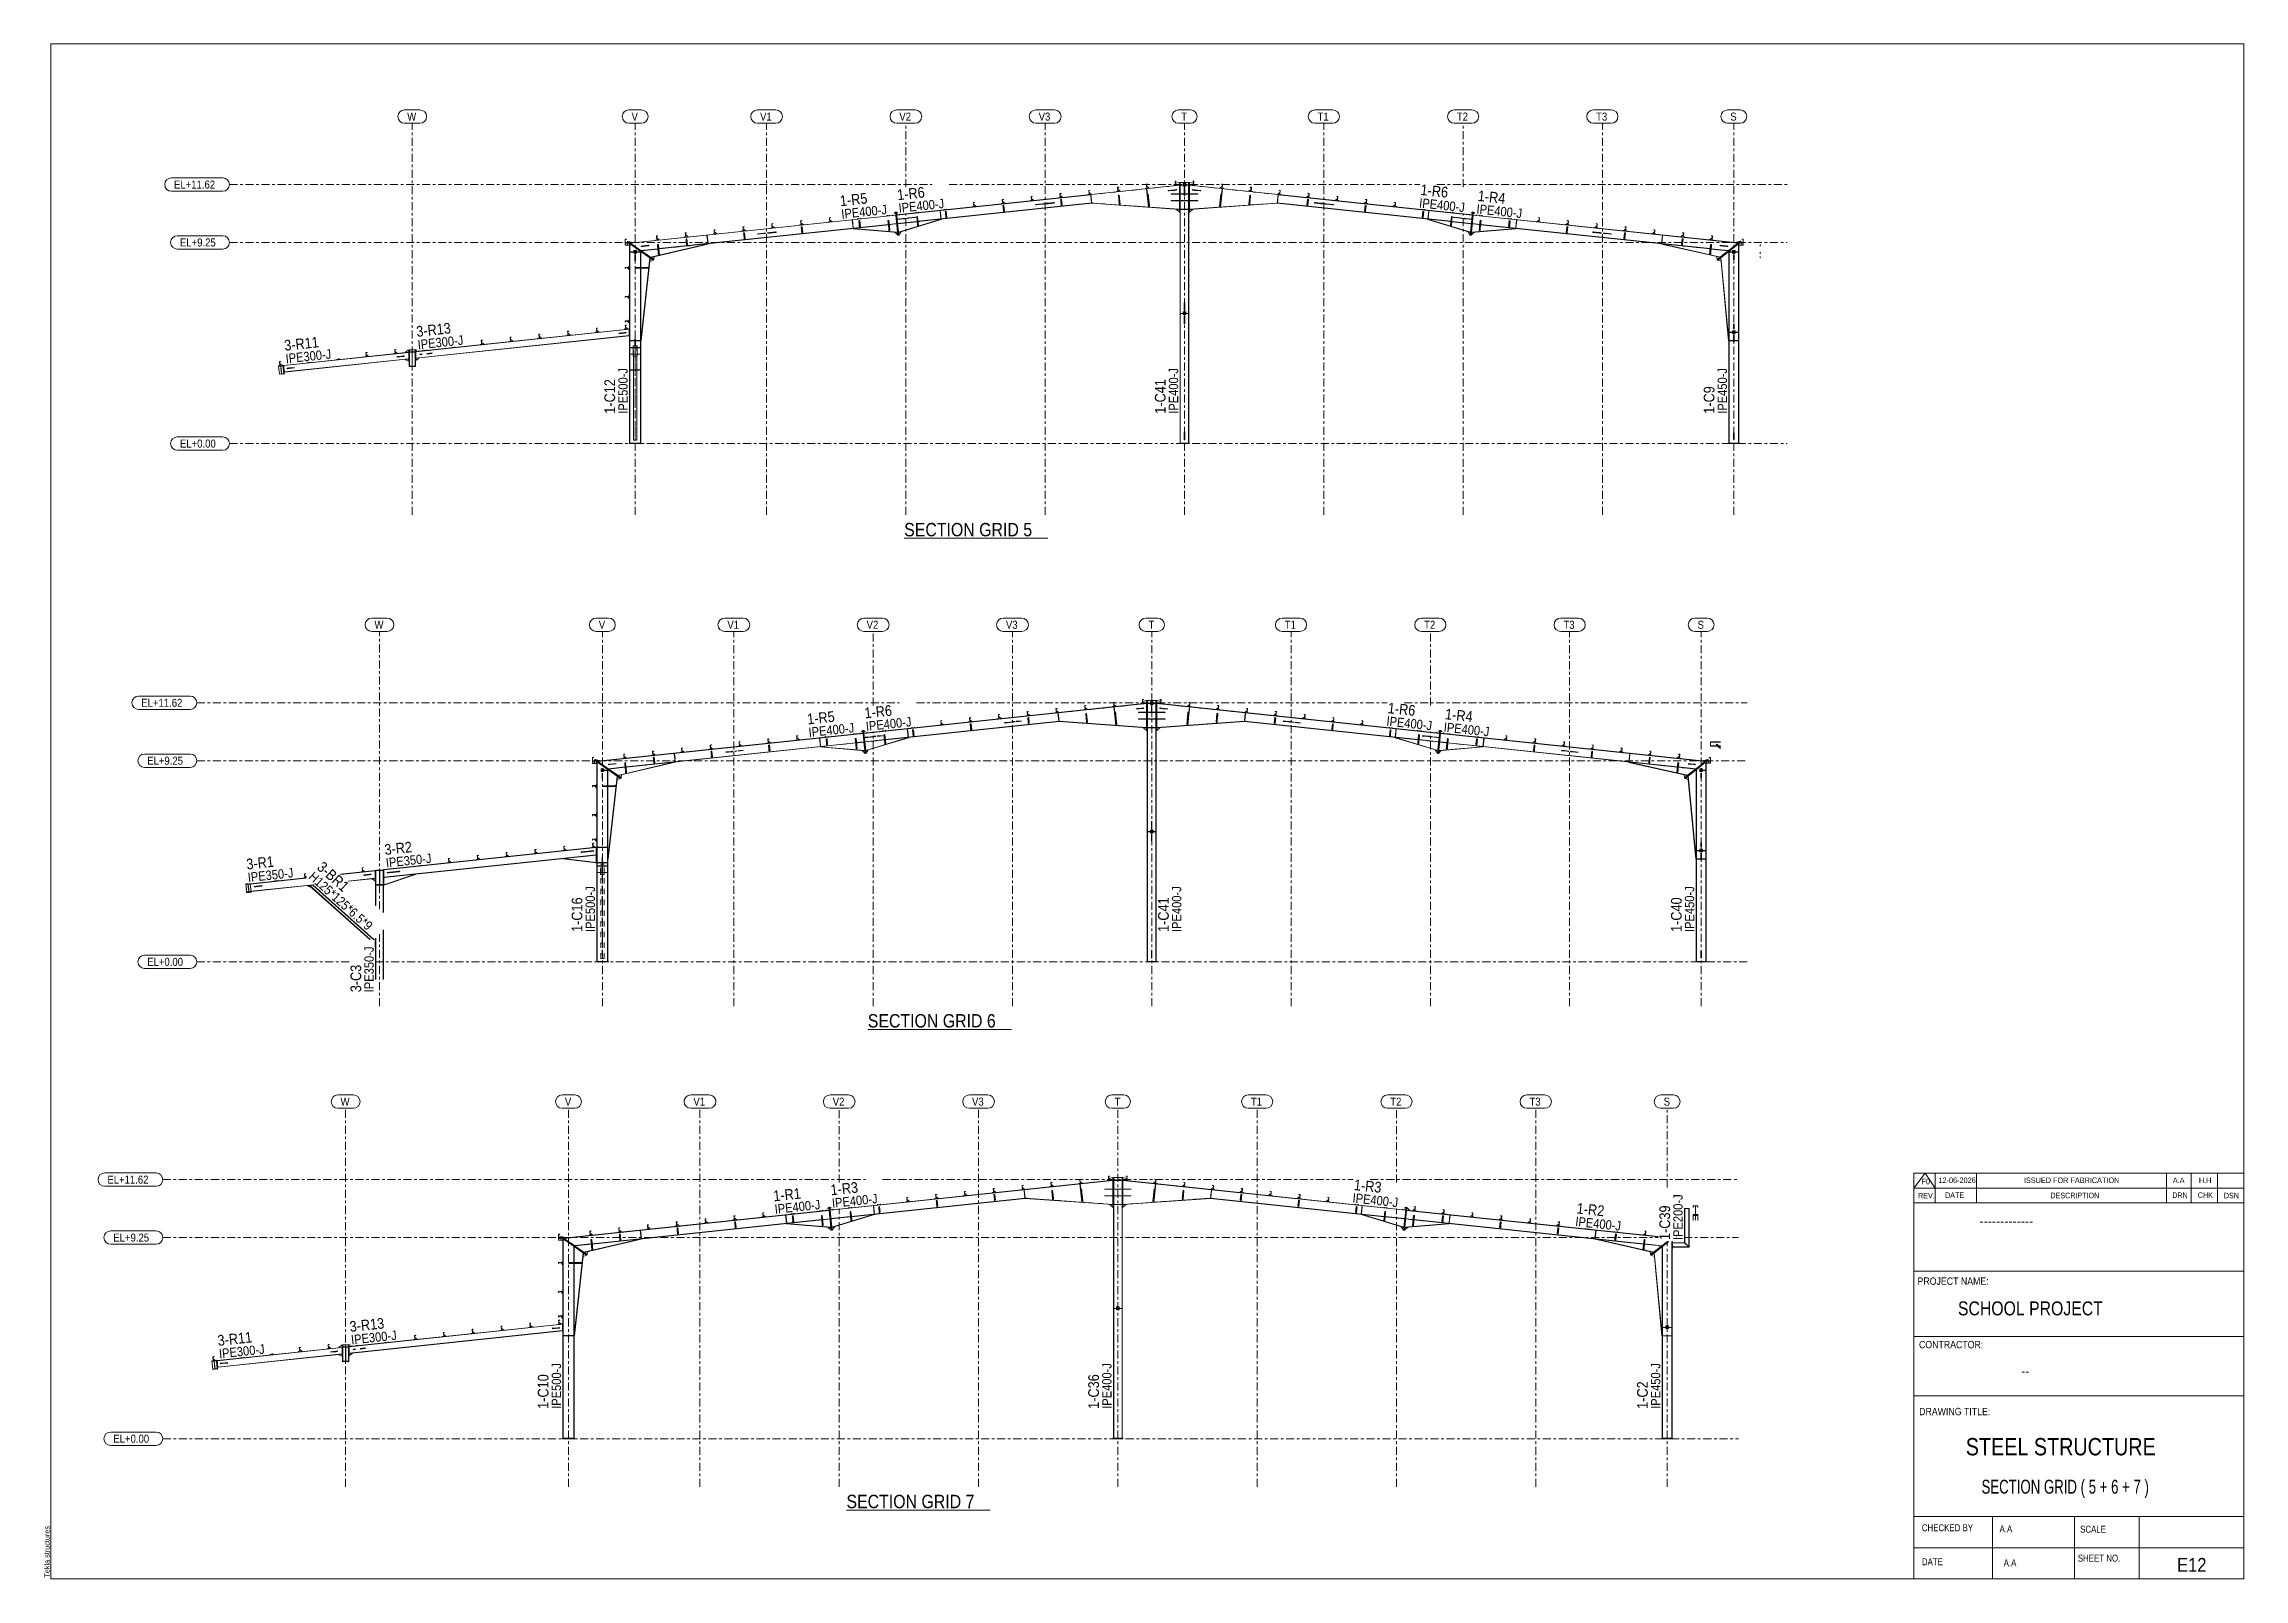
# Model space of a CAD drawing. Header units: millimetres. Extents: x -79 to 743, y -408 to 166.
import ezdxf

# ---------------------------------------------------------------- set-up
doc = ezdxf.new("R2010")
doc.units = ezdxf.units.MM
for name, pattern in [('XKITLINE00', [0]), ('XKITLINE02', [4, 2, -2]), ('XKITLINE03', [6, 3, -1, 1, -1])]:
    doc.linetypes.add(name, pattern=pattern)
for name, color, linetype, lineweight in [('DrawingSheet', 5, 'Continuous', 0), ('OtherObjectType', 7, 'Continuous', 0), ('Part', 2, 'Continuous', 0), ('PartMark', 7, 'Continuous', 0), ('S-grid', 1, 'Continuous', 0)]:
    doc.layers.add(name, color=color, linetype=linetype, lineweight=lineweight)
doc.styles.add('@ARIAL_UNICODE_MS_BOLD', font='ARIAL.TTF')
doc.styles.add('ARIAL', font='ARIAL.TTF')
doc.styles.add('ARIAL_NARROW', font='ARIALN.TTF')
doc.styles.add('COMIC_SANS_MS_BOLD', font='COMICBD.TTF')
doc.styles.add('SWIS721_EX_BT', font='ARIAL.TTF')
doc.styles.add('SWISSE', font='ARIAL.TTF')

# ---------------------------------------------------------------- blocks, each defined once
blk = doc.blocks.new('*A1')
at = {"layer": 'Part'}
blk.add_hatch(color=3, dxfattribs=at).paths.add_polyline_path([(511.6, 95.48), (511.6, 95.5), (511.93, 95.47), (511.89, 95.05), (511.87, 95.05), (511.91, 95.45)], flags=17)
blk = doc.blocks.new('*A2')
at = {"layer": 'Part'}
h = blk.add_hatch(color=3, dxfattribs=at)
h.paths.add_polyline_path([(552.08, 87.97), (552.08, 88.8), (552.92, 88.8), (552.92, 87.97)], flags=17)
h.paths.add_polyline_path([(552.12, 88.77), (552.12, 88), (552.88, 88), (552.88, 88.77)])
blk = doc.blocks.new('*A3')
at = {"layer": 'Part'}
blk.add_hatch(color=3, dxfattribs=at).paths.add_polyline_path([(555.56, 92.99), (555.56, 93.12), (555.97, 93.12), (555.97, 91.6), (555.56, 91.6), (555.56, 91.73), (555.57, 91.73), (555.57, 91.62), (555.96, 91.62), (555.96, 93.1), (555.57, 93.1), (555.57, 92.99)], flags=17)
blk = doc.blocks.new('*A4')
at = {"layer": 'Part'}
blk.add_hatch(color=3, dxfattribs=at).paths.add_polyline_path([(533.14, 93.21), (533.15, 93.23), (533.48, 93.19), (533.43, 92.77), (533.42, 92.78), (533.46, 93.18)], flags=17)
blk = doc.blocks.new('*A5')
at = {"layer": 'Part'}
blk.add_hatch(color=3, dxfattribs=at).paths.add_polyline_path([(543.82, 91.13), (543.82, 91.15), (544.15, 91.12), (544.09, 90.56), (544.08, 90.56), (544.13, 91.09)], flags=17)
blk = doc.blocks.new('*A6')
at = {"layer": 'Part'}
blk.add_hatch(color=3, dxfattribs=at).paths.add_polyline_path([(562.35, 86.27), (562.49, 86.27), (562.49, 86.18), (562.35, 86.18)], flags=17)
blk = doc.blocks.new('*A7')
at = {"layer": 'Part'}
blk.add_hatch(color=3, dxfattribs=at).paths.add_polyline_path([(116.44, 58.7), (116.85, 58.74), (116.86, 58.62), (116.85, 58.62), (116.84, 58.72), (116.45, 58.68), (116.61, 57.19), (116.2, 57.15), (116.18, 57.27), (116.2, 57.27), (116.21, 57.16), (116.59, 57.2)], flags=17)
blk = doc.blocks.new('*A8')
at = {"layer": 'Part'}
blk.add_hatch(color=3, dxfattribs=at).paths.add_polyline_path([(116.44, 58.7), (116.85, 58.74), (116.86, 58.62), (116.85, 58.62), (116.84, 58.72), (116.45, 58.68), (116.61, 57.19), (116.2, 57.15), (116.18, 57.27), (116.2, 57.27), (116.21, 57.16), (116.59, 57.2)], flags=17)
blk = doc.blocks.new('*A9')
at = {"layer": 'Part'}
blk.add_hatch(color=3, dxfattribs=at).paths.add_polyline_path([(236.21, 100.13), (236.54, 100.17), (236.55, 100.14), (236.23, 100.11), (236.29, 99.57), (236.27, 99.56)], flags=17)
blk = doc.blocks.new('*A10')
at = {"layer": 'Part'}
blk.add_hatch(color=3, dxfattribs=at).paths.add_polyline_path([(225.33, 100.01), (225.66, 100.05), (225.66, 100.03), (225.35, 99.99), (225.39, 99.59), (225.38, 99.59)], flags=17)
blk = doc.blocks.new('*A11')
at = {"layer": 'Part'}
blk.add_hatch(color=3, dxfattribs=at).paths.add_polyline_path([(246.95, 101.58), (247.28, 101.62), (247.29, 101.59), (246.97, 101.56), (247.02, 101.07), (247.01, 101.06)], flags=17)
blk = doc.blocks.new('*A12')
at = {"layer": 'Part'}
blk.add_hatch(color=3, dxfattribs=at).paths.add_polyline_path([(257.65, 103.42), (257.98, 103.46), (257.99, 103.44), (257.67, 103.4), (257.71, 103), (257.7, 103)], flags=17)
blk = doc.blocks.new('*A13')
at = {"layer": 'Part'}
blk.add_hatch(color=3, dxfattribs=at).paths.add_polyline_path([(62.57, 53.02), (62.98, 53.06), (63, 52.94), (62.98, 52.93), (62.97, 53.04), (62.58, 53), (62.74, 51.51), (62.33, 51.47), (62.31, 51.59), (62.33, 51.59), (62.34, 51.48), (62.73, 51.52)], flags=17)
blk = doc.blocks.new('*A14')
at = {"layer": 'Part'}
blk.add_hatch(color=3, dxfattribs=at).paths.add_polyline_path([(62.57, 53.02), (62.98, 53.06), (63, 52.94), (62.98, 52.93), (62.97, 53.04), (62.58, 53), (62.74, 51.51), (62.33, 51.47), (62.31, 51.59), (62.33, 51.59), (62.34, 51.48), (62.73, 51.52)], flags=17)
blk = doc.blocks.new('*A15')
at = {"layer": 'Part'}
blk.add_hatch(color=3, dxfattribs=at).paths.add_polyline_path([(84.12, 55.29), (84.53, 55.33), (84.54, 55.21), (84.53, 55.21), (84.52, 55.32), (84.13, 55.28), (84.29, 53.78), (83.88, 53.74), (83.86, 53.86), (83.88, 53.86), (83.89, 53.75), (84.27, 53.8)], flags=17)
blk = doc.blocks.new('*A16')
at = {"layer": 'Part'}
blk.add_hatch(color=3, dxfattribs=at).paths.add_polyline_path([(84.12, 55.29), (84.53, 55.33), (84.54, 55.21), (84.53, 55.21), (84.52, 55.32), (84.13, 55.28), (84.29, 53.78), (83.88, 53.74), (83.86, 53.86), (83.88, 53.86), (83.89, 53.75), (84.27, 53.8)], flags=17)
blk = doc.blocks.new('*A17')
at = {"layer": 'Part'}
blk.add_hatch(color=3, dxfattribs=at).paths.add_polyline_path([(105.66, 57.56), (106.08, 57.6), (106.09, 57.48), (106.08, 57.48), (106.06, 57.59), (105.68, 57.55), (105.84, 56.05), (105.42, 56.01), (105.41, 56.14), (105.42, 56.14), (105.44, 56.03), (105.82, 56.07)], flags=17)
blk = doc.blocks.new('*A18')
at = {"layer": 'Part'}
blk.add_hatch(color=3, dxfattribs=at).paths.add_polyline_path([(105.66, 57.56), (106.08, 57.6), (106.09, 57.48), (106.08, 57.48), (106.06, 57.59), (105.68, 57.55), (105.84, 56.05), (105.42, 56.01), (105.41, 56.14), (105.42, 56.14), (105.44, 56.03), (105.82, 56.07)], flags=17)
blk = doc.blocks.new('*A19')
at = {"layer": 'Part'}
blk.add_hatch(color=3, dxfattribs=at).paths.add_polyline_path([(73.34, 54.15), (73.76, 54.2), (73.77, 54.07), (73.75, 54.07), (73.74, 54.18), (73.36, 54.14), (73.52, 52.65), (73.1, 52.6), (73.09, 52.73), (73.1, 52.73), (73.11, 52.62), (73.5, 52.66)], flags=17)
blk = doc.blocks.new('*A20')
at = {"layer": 'Part'}
blk.add_hatch(color=3, dxfattribs=at).paths.add_polyline_path([(73.34, 54.15), (73.76, 54.2), (73.77, 54.07), (73.75, 54.07), (73.74, 54.18), (73.36, 54.14), (73.52, 52.65), (73.1, 52.6), (73.09, 52.73), (73.1, 52.73), (73.11, 52.62), (73.5, 52.66)], flags=17)
blk = doc.blocks.new('*A21')
at = {"layer": 'Part'}
blk.add_hatch(color=3, dxfattribs=at).paths.add_polyline_path([(94.89, 56.42), (95.3, 56.47), (95.32, 56.34), (95.3, 56.34), (95.29, 56.45), (94.91, 56.41), (95.06, 54.92), (94.65, 54.87), (94.64, 55), (94.65, 55), (94.66, 54.89), (95.05, 54.93)], flags=17)
blk = doc.blocks.new('*A22')
at = {"layer": 'Part'}
blk.add_hatch(color=3, dxfattribs=at).paths.add_polyline_path([(94.89, 56.42), (95.3, 56.47), (95.32, 56.34), (95.3, 56.34), (95.29, 56.45), (94.91, 56.41), (95.06, 54.92), (94.65, 54.87), (94.64, 55), (94.65, 55), (94.66, 54.89), (95.05, 54.93)], flags=17)
blk = doc.blocks.new('*A23')
at = {"layer": 'Part'}
blk.add_hatch(color=3, dxfattribs=at).paths.add_polyline_path([(57.29, 45.54), (57.29, 45.64), (59.38, 45.64), (59.38, 45.54)], flags=17)
blk = doc.blocks.new('*A24')
at = {"layer": 'Part'}
blk.add_hatch(color=3, dxfattribs=at).paths.add_polyline_path([(57.29, 50.86), (57.29, 50.96), (59.38, 50.96), (59.38, 50.86)], flags=17)
blk = doc.blocks.new('*A25')
at = {"layer": 'Part'}
blk.add_hatch(color=3, dxfattribs=at).paths.add_polyline_path([(58.31, 45.64), (58.31, 50.86), (58.35, 50.86), (58.35, 45.64)], flags=17)
blk = doc.blocks.new('*A26')
at = {"layer": 'Part'}
blk.add_hatch(color=3, dxfattribs=at).paths.add_polyline_path([(8.7, 47.33), (9.11, 47.38), (9.13, 47.25), (9.11, 47.25), (9.1, 47.36), (8.72, 47.32), (8.87, 45.83), (8.46, 45.78), (8.45, 45.91), (8.46, 45.91), (8.47, 45.8), (8.86, 45.84)], flags=17)
blk = doc.blocks.new('*A27')
at = {"layer": 'Part'}
blk.add_hatch(color=3, dxfattribs=at).paths.add_polyline_path([(8.7, 47.33), (9.11, 47.38), (9.13, 47.25), (9.11, 47.25), (9.1, 47.36), (8.72, 47.32), (8.87, 45.83), (8.46, 45.78), (8.45, 45.91), (8.46, 45.91), (8.47, 45.8), (8.86, 45.84)], flags=17)
blk = doc.blocks.new('*A28')
at = {"layer": 'Part'}
blk.add_hatch(color=3, dxfattribs=at).paths.add_polyline_path([(19.47, 48.47), (19.89, 48.51), (19.9, 48.39), (19.89, 48.39), (19.88, 48.5), (19.49, 48.46), (19.65, 46.96), (19.23, 46.92), (19.22, 47.04), (19.24, 47.05), (19.25, 46.94), (19.63, 46.98)], flags=17)
blk = doc.blocks.new('*A29')
at = {"layer": 'Part'}
blk.add_hatch(color=3, dxfattribs=at).paths.add_polyline_path([(19.47, 48.47), (19.89, 48.51), (19.9, 48.39), (19.89, 48.39), (19.88, 48.5), (19.49, 48.46), (19.65, 46.96), (19.23, 46.92), (19.22, 47.04), (19.24, 47.05), (19.25, 46.94), (19.63, 46.98)], flags=17)
blk = doc.blocks.new('*A30')
at = {"layer": 'Part'}
blk.add_hatch(color=3, dxfattribs=at).paths.add_polyline_path([(30.25, 49.61), (30.66, 49.65), (30.68, 49.53), (30.66, 49.52), (30.65, 49.63), (30.26, 49.59), (30.42, 48.1), (30.01, 48.06), (29.99, 48.18), (30.01, 48.18), (30.02, 48.07), (30.41, 48.11)], flags=17)
blk = doc.blocks.new('*A31')
at = {"layer": 'Part'}
blk.add_hatch(color=3, dxfattribs=at).paths.add_polyline_path([(30.25, 49.61), (30.66, 49.65), (30.68, 49.53), (30.66, 49.52), (30.65, 49.63), (30.26, 49.59), (30.42, 48.1), (30.01, 48.06), (29.99, 48.18), (30.01, 48.18), (30.02, 48.07), (30.41, 48.11)], flags=17)
blk = doc.blocks.new('*A32')
at = {"layer": 'Part'}
blk.add_hatch(color=3, dxfattribs=at).paths.add_polyline_path([(8.66, 42.65), (10.32, 42.82), (10.32, 42.75), (8.67, 42.58)], flags=17)
blk = doc.blocks.new('*A33')
at = {"layer": 'Part'}
blk.add_hatch(color=3, dxfattribs=at).paths.add_polyline_path([(8.34, 45.69), (10, 45.86), (10, 45.8), (8.34, 45.62)], flags=17)
blk = doc.blocks.new('*A34')
at = {"layer": 'Part'}
blk.add_hatch(color=3, dxfattribs=at).paths.add_polyline_path([(9.16, 45.71), (9.19, 45.71), (9.5, 42.73), (9.47, 42.73)], flags=17)
blk = doc.blocks.new('*A35')
at = {"layer": 'Part'}
blk.add_hatch(color=3, dxfattribs=at).paths.add_polyline_path([(41.02, 50.74), (41.44, 50.79), (41.45, 50.66), (41.43, 50.66), (41.42, 50.77), (41.04, 50.73), (41.2, 49.24), (40.78, 49.19), (40.77, 49.32), (40.78, 49.32), (40.79, 49.21), (41.18, 49.25)], flags=17)
blk = doc.blocks.new('*A36')
at = {"layer": 'Part'}
blk.add_hatch(color=3, dxfattribs=at).paths.add_polyline_path([(41.02, 50.74), (41.44, 50.79), (41.45, 50.66), (41.43, 50.66), (41.42, 50.77), (41.04, 50.73), (41.2, 49.24), (40.78, 49.19), (40.77, 49.32), (40.78, 49.32), (40.79, 49.21), (41.18, 49.25)], flags=17)
blk = doc.blocks.new('*A37')
at = {"layer": 'Part'}
blk.add_hatch(color=3, dxfattribs=at).paths.add_polyline_path([(51.79, 51.88), (52.21, 51.92), (52.22, 51.8), (52.21, 51.8), (52.2, 51.91), (51.81, 51.87), (51.97, 50.37), (51.55, 50.33), (51.54, 50.45), (51.56, 50.45), (51.57, 50.35), (51.95, 50.39)], flags=17)
blk = doc.blocks.new('*A38')
at = {"layer": 'Part'}
blk.add_hatch(color=3, dxfattribs=at).paths.add_polyline_path([(51.79, 51.88), (52.21, 51.92), (52.22, 51.8), (52.21, 51.8), (52.2, 51.91), (51.81, 51.87), (51.97, 50.37), (51.55, 50.33), (51.54, 50.45), (51.56, 50.45), (51.57, 50.35), (51.95, 50.39)], flags=17)
blk = doc.blocks.new('*A39')
at = {"layer": 'Part'}
blk.add_hatch(color=3, dxfattribs=at).paths.add_polyline_path([(182.24, 95.47), (182.57, 95.5), (182.57, 95.48), (182.26, 95.45), (182.3, 95.05), (182.28, 95.05)], flags=17)
blk = doc.blocks.new('*A40')
at = {"layer": 'Part'}
blk.add_hatch(color=3, dxfattribs=at).paths.add_polyline_path([(194.29, 95.83), (194.37, 95.82), (194.41, 95.76), (194.38, 95.7), (194.31, 95.67), (194.23, 95.68), (194.19, 95.74), (194.22, 95.8)], flags=17)
blk = doc.blocks.new('*A41')
at = {"layer": 'Part'}
blk.add_hatch(color=3, dxfattribs=at).paths.add_polyline_path([(239.44, 100.6), (239.52, 100.58), (239.56, 100.52), (239.53, 100.46), (239.46, 100.43), (239.38, 100.45), (239.34, 100.5), (239.37, 100.56)], flags=17)
blk = doc.blocks.new('*A42')
at = {"layer": 'Part'}
blk.add_hatch(color=3, dxfattribs=at).paths.add_polyline_path([(246.37, 101.33), (246.45, 101.31), (246.49, 101.26), (246.47, 101.19), (246.39, 101.16), (246.31, 101.18), (246.28, 101.23), (246.3, 101.29)], flags=17)
blk = doc.blocks.new('*A43')
at = {"layer": 'Part'}
blk.add_hatch(color=3, dxfattribs=at).paths.add_polyline_path([(192.76, 98.87), (193.17, 98.92), (193.18, 98.79), (193.17, 98.79), (193.16, 98.9), (192.77, 98.86), (192.93, 97.37), (192.52, 97.32), (192.5, 97.45), (192.52, 97.45), (192.53, 97.34), (192.91, 97.38)], flags=17)
blk = doc.blocks.new('*A44')
at = {"layer": 'Part'}
blk.add_hatch(color=3, dxfattribs=at).paths.add_polyline_path([(192.76, 98.87), (193.17, 98.92), (193.18, 98.79), (193.17, 98.79), (193.16, 98.9), (192.77, 98.86), (192.93, 97.37), (192.52, 97.32), (192.5, 97.45), (192.52, 97.45), (192.53, 97.34), (192.91, 97.38)], flags=17)
blk = doc.blocks.new('*A45')
at = {"layer": 'Part'}
blk.add_hatch(color=3, dxfattribs=at).paths.add_polyline_path([(203.53, 100.01), (203.94, 100.05), (203.96, 99.93), (203.94, 99.93), (203.93, 100.04), (203.55, 100), (203.7, 98.5), (203.29, 98.46), (203.28, 98.58), (203.29, 98.58), (203.3, 98.47), (203.69, 98.52)], flags=17)
blk = doc.blocks.new('*A46')
at = {"layer": 'Part'}
blk.add_hatch(color=3, dxfattribs=at).paths.add_polyline_path([(203.53, 100.01), (203.94, 100.05), (203.96, 99.93), (203.94, 99.93), (203.93, 100.04), (203.55, 100), (203.7, 98.5), (203.29, 98.46), (203.28, 98.58), (203.29, 98.58), (203.3, 98.47), (203.69, 98.52)], flags=17)
blk = doc.blocks.new('*A47')
at = {"layer": 'Part'}
blk.add_hatch(color=3, dxfattribs=at).paths.add_polyline_path([(214.3, 101.15), (214.72, 101.19), (214.73, 101.06), (214.72, 101.06), (214.7, 101.17), (214.32, 101.13), (214.48, 99.64), (214.06, 99.59), (214.05, 99.72), (214.06, 99.72), (214.08, 99.61), (214.46, 99.65)], flags=17)
blk = doc.blocks.new('*A48')
at = {"layer": 'Part'}
blk.add_hatch(color=3, dxfattribs=at).paths.add_polyline_path([(214.3, 101.15), (214.72, 101.19), (214.73, 101.06), (214.72, 101.06), (214.7, 101.17), (214.32, 101.13), (214.48, 99.64), (214.06, 99.59), (214.05, 99.72), (214.06, 99.72), (214.08, 99.61), (214.46, 99.65)], flags=17)
blk = doc.blocks.new('*A49')
at = {"layer": 'Part'}
blk.add_hatch(color=3, dxfattribs=at).paths.add_polyline_path([(225.08, 102.28), (225.49, 102.33), (225.5, 102.2), (225.49, 102.2), (225.48, 102.31), (225.09, 102.27), (225.25, 100.77), (224.84, 100.73), (224.82, 100.86), (224.84, 100.86), (224.85, 100.75), (225.23, 100.79)], flags=17)
blk = doc.blocks.new('*A50')
at = {"layer": 'Part'}
blk.add_hatch(color=3, dxfattribs=at).paths.add_polyline_path([(225.08, 102.28), (225.49, 102.33), (225.5, 102.2), (225.49, 102.2), (225.48, 102.31), (225.09, 102.27), (225.25, 100.77), (224.84, 100.73), (224.82, 100.86), (224.84, 100.86), (224.85, 100.75), (225.23, 100.79)], flags=17)
blk = doc.blocks.new('*A51')
at = {"layer": 'Part'}
blk.add_hatch(color=3, dxfattribs=at).paths.add_polyline_path([(235.85, 103.42), (236.26, 103.46), (236.28, 103.34), (236.26, 103.34), (236.25, 103.45), (235.87, 103.4), (236.02, 101.91), (235.61, 101.87), (235.6, 101.99), (235.61, 101.99), (235.62, 101.88), (236.01, 101.92)], flags=17)
blk = doc.blocks.new('*A52')
at = {"layer": 'Part'}
blk.add_hatch(color=3, dxfattribs=at).paths.add_polyline_path([(235.85, 103.42), (236.26, 103.46), (236.28, 103.34), (236.26, 103.34), (236.25, 103.45), (235.87, 103.4), (236.02, 101.91), (235.61, 101.87), (235.6, 101.99), (235.61, 101.99), (235.62, 101.88), (236.01, 101.92)], flags=17)
blk = doc.blocks.new('*A53')
at = {"layer": 'Part'}
blk.add_hatch(color=3, dxfattribs=at).paths.add_polyline_path([(246.62, 104.55), (247.04, 104.6), (247.05, 104.47), (247.04, 104.47), (247.02, 104.58), (246.64, 104.54), (246.8, 103.05), (246.38, 103), (246.37, 103.13), (246.38, 103.13), (246.4, 103.02), (246.78, 103.06)], flags=17)
blk = doc.blocks.new('*A54')
at = {"layer": 'Part'}
blk.add_hatch(color=3, dxfattribs=at).paths.add_polyline_path([(246.62, 104.55), (247.04, 104.6), (247.05, 104.47), (247.04, 104.47), (247.02, 104.58), (246.64, 104.54), (246.8, 103.05), (246.38, 103), (246.37, 103.13), (246.38, 103.13), (246.4, 103.02), (246.78, 103.06)], flags=17)
blk = doc.blocks.new('*A55')
at = {"layer": 'Part'}
blk.add_hatch(color=3, dxfattribs=at).paths.add_polyline_path([(257.4, 105.69), (257.81, 105.73), (257.82, 105.61), (257.81, 105.61), (257.8, 105.72), (257.41, 105.68), (257.57, 104.18), (257.16, 104.14), (257.14, 104.26), (257.16, 104.27), (257.17, 104.16), (257.55, 104.2)], flags=17)
blk = doc.blocks.new('*A56')
at = {"layer": 'Part'}
blk.add_hatch(color=3, dxfattribs=at).paths.add_polyline_path([(257.4, 105.69), (257.81, 105.73), (257.82, 105.61), (257.81, 105.61), (257.8, 105.72), (257.41, 105.68), (257.57, 104.18), (257.16, 104.14), (257.14, 104.26), (257.16, 104.27), (257.17, 104.16), (257.55, 104.2)], flags=17)
blk = doc.blocks.new('*A57')
at = {"layer": 'Part'}
blk.add_hatch(color=3, dxfattribs=at).paths.add_polyline_path([(268.17, 106.83), (268.59, 106.87), (268.6, 106.75), (268.58, 106.74), (268.57, 106.85), (268.19, 106.81), (268.34, 105.32), (267.93, 105.28), (267.92, 105.4), (267.93, 105.4), (267.94, 105.29), (268.33, 105.33)], flags=17)
blk = doc.blocks.new('*A58')
at = {"layer": 'Part'}
blk.add_hatch(color=3, dxfattribs=at).paths.add_polyline_path([(268.17, 106.83), (268.59, 106.87), (268.6, 106.75), (268.58, 106.74), (268.57, 106.85), (268.19, 106.81), (268.34, 105.32), (267.93, 105.28), (267.92, 105.4), (267.93, 105.4), (267.94, 105.29), (268.33, 105.33)], flags=17)
blk = doc.blocks.new('*A59')
at = {"layer": 'Part'}
blk.add_hatch(color=3, dxfattribs=at).paths.add_polyline_path([(203.78, 97.74), (204.12, 97.78), (204.12, 97.75), (203.8, 97.72), (203.84, 97.32), (203.83, 97.32)], flags=17)
blk = doc.blocks.new('*A60')
at = {"layer": 'Part'}
blk.add_hatch(color=3, dxfattribs=at).paths.add_polyline_path([(141.04, 52.48), (141.04, 52.55), (142.29, 52.55), (142.29, 52.48), (141.69, 52.48), (141.69, 50.13), (142.29, 50.13), (142.29, 50.05), (141.04, 50.05), (141.04, 50.13), (141.64, 50.13), (141.64, 52.48)], flags=17)
blk = doc.blocks.new('*A61')
at = {"layer": 'Part'}
blk.add_hatch(color=3, dxfattribs=at).paths.add_polyline_path([(141.63, 52.55), (141.63, 53.1), (141.7, 53.1), (141.7, 52.55)], flags=17)
blk = doc.blocks.new('*A62')
at = {"layer": 'Part'}
blk.add_hatch(color=3, dxfattribs=at).paths.add_polyline_path([(141.63, 49.5), (141.63, 50.05), (141.7, 50.05), (141.7, 49.5)], flags=17)
blk = doc.blocks.new('*A63')
at = {"layer": 'Part'}
h = blk.add_hatch(color=3, dxfattribs=at)
h.paths.add_polyline_path([(141.25, 87.97), (141.25, 88.8), (142.08, 88.8), (142.08, 87.97)], flags=17)
h.paths.add_polyline_path([(141.28, 88.77), (141.28, 88), (142.05, 88), (142.05, 88.77)])
blk = doc.blocks.new('*A64')
at = {"layer": 'Part'}
blk.add_hatch(color=3, dxfattribs=at).paths.add_polyline_path([(137.98, 91.58), (137.98, 93.1), (138.4, 93.1), (138.4, 92.97), (138.39, 92.97), (138.39, 93.08), (138, 93.08), (138, 91.59), (138.39, 91.59), (138.39, 91.7), (138.4, 91.7), (138.4, 91.58)], flags=17)
blk = doc.blocks.new('*A65')
at = {"layer": 'Part'}
blk.add_hatch(color=3, dxfattribs=at).paths.add_polyline_path([(141.78, 82.21), (141.78, 82.54), (142.44, 82.54), (142.44, 82.52), (141.82, 82.52), (141.82, 82.21)], flags=17)
blk = doc.blocks.new('*A66')
at = {"layer": 'Part'}
blk.add_hatch(color=3, dxfattribs=at).paths.add_polyline_path([(150.01, 91.12), (150.35, 91.15), (150.35, 91.13), (150.03, 91.09), (150.09, 90.56), (150.07, 90.56)], flags=17)
blk = doc.blocks.new('*A67')
at = {"layer": 'Part'}
blk.add_hatch(color=3, dxfattribs=at).paths.add_polyline_path([(160.69, 93.19), (161.02, 93.23), (161.02, 93.21), (160.71, 93.18), (160.75, 92.78), (160.73, 92.77)], flags=17)
blk = doc.blocks.new('*A68')
at = {"layer": 'Part'}
blk.add_hatch(color=3, dxfattribs=at).paths.add_polyline_path([(146.76, 90.82), (146.83, 90.8), (146.87, 90.75), (146.85, 90.69), (146.77, 90.65), (146.7, 90.67), (146.66, 90.73), (146.69, 90.79)], flags=17)
blk = doc.blocks.new('*A69')
at = {"layer": 'Part'}
blk.add_hatch(color=3, dxfattribs=at).paths.add_polyline_path([(141.67, 85.23), (141.73, 85.2), (141.75, 85.13), (141.73, 85.06), (141.67, 85.04), (141.61, 85.06), (141.58, 85.13), (141.61, 85.2)], flags=17)
blk = doc.blocks.new('*A70')
at = {"layer": 'Part'}
blk.add_hatch(color=3, dxfattribs=at).paths.add_polyline_path([(141.67, 55.73), (141.73, 55.71), (141.75, 55.64), (141.73, 55.57), (141.67, 55.55), (141.61, 55.57), (141.58, 55.64), (141.61, 55.71)], flags=17)
blk = doc.blocks.new('*A71')
at = {"layer": 'Part'}
blk.add_hatch(color=3, dxfattribs=at).paths.add_polyline_path([(127.21, 59.83), (127.62, 59.88), (127.64, 59.75), (127.62, 59.75), (127.61, 59.86), (127.23, 59.82), (127.38, 58.33), (126.97, 58.28), (126.96, 58.41), (126.97, 58.41), (126.98, 58.3), (127.37, 58.34)], flags=17)
blk = doc.blocks.new('*A72')
at = {"layer": 'Part'}
blk.add_hatch(color=3, dxfattribs=at).paths.add_polyline_path([(137.98, 60.97), (138.4, 61.01), (138.41, 60.89), (138.4, 60.89), (138.38, 61), (138, 60.96), (138.16, 59.46), (137.74, 59.42), (137.73, 59.54), (137.74, 59.55), (137.76, 59.44), (138.14, 59.48)], flags=17)
blk = doc.blocks.new('*A73')
at = {"layer": 'Part'}
blk.add_hatch(color=3, dxfattribs=at).paths.add_polyline_path([(137.98, 60.97), (138.4, 61.01), (138.41, 60.89), (138.4, 60.89), (138.38, 61), (138, 60.96), (138.16, 59.46), (137.74, 59.42), (137.73, 59.54), (137.74, 59.55), (137.76, 59.44), (138.14, 59.48)], flags=17)
blk = doc.blocks.new('*A74')
at = {"layer": 'Part'}
blk.add_hatch(color=3, dxfattribs=at).paths.add_polyline_path([(127.21, 59.83), (127.62, 59.88), (127.64, 59.75), (127.62, 59.75), (127.61, 59.86), (127.23, 59.82), (127.38, 58.33), (126.97, 58.28), (126.96, 58.41), (126.97, 58.41), (126.98, 58.3), (127.37, 58.34)], flags=17)
blk = doc.blocks.new('*A75')
at = {"layer": 'Part'}
blk.add_hatch(color=3, dxfattribs=at).paths.add_polyline_path([(139.37, 62.94), (139.37, 62.96), (139.5, 62.96), (139.5, 62.54), (138, 62.54), (138, 62.15), (138.11, 62.15), (138.11, 62.14), (137.98, 62.14), (137.98, 62.56), (139.48, 62.56), (139.48, 62.94)], flags=17)
blk = doc.blocks.new('*A76')
at = {"layer": 'Part'}
blk.add_hatch(color=3, dxfattribs=at).paths.add_polyline_path([(139.37, 62.94), (139.37, 62.96), (139.5, 62.96), (139.5, 62.54), (138, 62.54), (138, 62.15), (138.11, 62.15), (138.11, 62.14), (137.98, 62.14), (137.98, 62.56), (139.48, 62.56), (139.48, 62.94)], flags=17)
blk = doc.blocks.new('*A77')
at = {"layer": 'Part'}
blk.add_hatch(color=3, dxfattribs=at).paths.add_polyline_path([(139.37, 72.11), (139.37, 72.12), (139.5, 72.12), (139.5, 71.71), (138, 71.71), (138, 71.32), (138.11, 71.32), (138.11, 71.31), (137.98, 71.31), (137.98, 71.72), (139.48, 71.72), (139.48, 72.11)], flags=17)
blk = doc.blocks.new('*A78')
at = {"layer": 'Part'}
blk.add_hatch(color=3, dxfattribs=at).paths.add_polyline_path([(139.37, 72.11), (139.37, 72.12), (139.5, 72.12), (139.5, 71.71), (138, 71.71), (138, 71.32), (138.11, 71.32), (138.11, 71.31), (137.98, 71.31), (137.98, 71.72), (139.48, 71.72), (139.48, 72.11)], flags=17)
blk = doc.blocks.new('*A79')
at = {"layer": 'Part'}
blk.add_hatch(color=3, dxfattribs=at).paths.add_polyline_path([(139.37, 82.94), (139.37, 82.96), (139.5, 82.96), (139.5, 82.54), (138, 82.54), (138, 82.15), (138.11, 82.15), (138.11, 82.14), (137.98, 82.14), (137.98, 82.56), (139.48, 82.56), (139.48, 82.94)], flags=17)
blk = doc.blocks.new('*A80')
at = {"layer": 'Part'}
blk.add_hatch(color=3, dxfattribs=at).paths.add_polyline_path([(139.37, 82.94), (139.37, 82.96), (139.5, 82.96), (139.5, 82.54), (138, 82.54), (138, 82.15), (138.11, 82.15), (138.11, 82.14), (137.98, 82.14), (137.98, 82.56), (139.48, 82.56), (139.48, 82.94)], flags=17)
blk = doc.blocks.new('*A81')
at = {"layer": 'Part'}
blk.add_hatch(color=3, dxfattribs=at).paths.add_polyline_path([(149.66, 94.33), (150.08, 94.37), (150.09, 94.25), (150.07, 94.24), (150.06, 94.35), (149.68, 94.31), (149.84, 92.82), (149.42, 92.78), (149.41, 92.9), (149.42, 92.9), (149.43, 92.79), (149.82, 92.83)], flags=17)
blk = doc.blocks.new('*A82')
at = {"layer": 'Part'}
blk.add_hatch(color=3, dxfattribs=at).paths.add_polyline_path([(149.66, 94.33), (150.08, 94.37), (150.09, 94.25), (150.07, 94.24), (150.06, 94.35), (149.68, 94.31), (149.84, 92.82), (149.42, 92.78), (149.41, 92.9), (149.42, 92.9), (149.43, 92.79), (149.82, 92.83)], flags=17)
blk = doc.blocks.new('*A83')
at = {"layer": 'Part'}
blk.add_hatch(color=3, dxfattribs=at).paths.add_polyline_path([(187.59, 95.13), (187.67, 95.11), (187.7, 95.05), (187.68, 94.99), (187.61, 94.96), (187.53, 94.98), (187.49, 95.03), (187.52, 95.09)], flags=17)
blk = doc.blocks.new('*A84')
at = {"layer": 'Part'}
blk.add_hatch(color=3, dxfattribs=at).paths.add_polyline_path([(160.43, 95.46), (160.85, 95.51), (160.86, 95.38), (160.85, 95.38), (160.84, 95.49), (160.45, 95.45), (160.61, 93.96), (160.19, 93.91), (160.18, 94.04), (160.2, 94.04), (160.21, 93.93), (160.59, 93.97)], flags=17)
blk = doc.blocks.new('*A85')
at = {"layer": 'Part'}
blk.add_hatch(color=3, dxfattribs=at).paths.add_polyline_path([(160.43, 95.46), (160.85, 95.51), (160.86, 95.38), (160.85, 95.38), (160.84, 95.49), (160.45, 95.45), (160.61, 93.96), (160.19, 93.91), (160.18, 94.04), (160.2, 94.04), (160.21, 93.93), (160.59, 93.97)], flags=17)
blk = doc.blocks.new('*A86')
at = {"layer": 'Part'}
blk.add_hatch(color=3, dxfattribs=at).paths.add_polyline_path([(171.21, 96.6), (171.62, 96.64), (171.64, 96.52), (171.62, 96.52), (171.61, 96.63), (171.23, 96.59), (171.38, 95.09), (170.97, 95.05), (170.96, 95.17), (170.97, 95.18), (170.98, 95.07), (171.37, 95.11)], flags=17)
blk = doc.blocks.new('*A87')
at = {"layer": 'Part'}
blk.add_hatch(color=3, dxfattribs=at).paths.add_polyline_path([(171.21, 96.6), (171.62, 96.64), (171.64, 96.52), (171.62, 96.52), (171.61, 96.63), (171.23, 96.59), (171.38, 95.09), (170.97, 95.05), (170.96, 95.17), (170.97, 95.18), (170.98, 95.07), (171.37, 95.11)], flags=17)
blk = doc.blocks.new('*A88')
at = {"layer": 'Part'}
blk.add_hatch(color=3, dxfattribs=at).paths.add_polyline_path([(181.98, 97.74), (182.4, 97.78), (182.41, 97.66), (182.39, 97.65), (182.38, 97.76), (182, 97.72), (182.16, 96.23), (181.74, 96.19), (181.73, 96.31), (181.74, 96.31), (181.76, 96.2), (182.14, 96.24)], flags=17)
blk = doc.blocks.new('*A89')
at = {"layer": 'Part'}
blk.add_hatch(color=3, dxfattribs=at).paths.add_polyline_path([(181.98, 97.74), (182.4, 97.78), (182.41, 97.66), (182.39, 97.65), (182.38, 97.76), (182, 97.72), (182.16, 96.23), (181.74, 96.19), (181.73, 96.31), (181.74, 96.31), (181.76, 96.2), (182.14, 96.24)], flags=17)
blk = doc.blocks.new('*A90')
at = {"layer": 'Part'}
blk.add_hatch(color=3, dxfattribs=at).paths.add_polyline_path([(552.5, 61.4), (552.56, 61.37), (552.58, 61.31), (552.56, 61.24), (552.5, 61.22), (552.44, 61.24), (552.42, 61.31), (552.44, 61.37)], flags=17)
blk = doc.blocks.new('*A91')
at = {"layer": 'Part'}
blk.add_hatch(color=3, dxfattribs=at).paths.add_polyline_path([(552.5, 85.51), (552.56, 85.48), (552.58, 85.42), (552.56, 85.36), (552.5, 85.33), (552.44, 85.36), (552.42, 85.42), (552.44, 85.48)], flags=17)
blk = doc.blocks.new('*A92')
at = {"layer": 'Part'}
h = blk.add_hatch(color=3, dxfattribs=at)
h.paths.add_polyline_path([(552.08, 57.92), (552.08, 58.75), (552.92, 58.75), (552.92, 57.92)], flags=17)
h.paths.add_polyline_path([(552.12, 58.72), (552.12, 57.95), (552.88, 57.95), (552.88, 58.72)])
blk = doc.blocks.new('*A93')
at = {"layer": 'Part'}
blk.add_hatch(color=3, dxfattribs=at).paths.add_polyline_path([(457.62, 100.14), (457.62, 100.17), (457.96, 100.13), (457.9, 99.56), (457.88, 99.57), (457.94, 100.11)], flags=17)
blk = doc.blocks.new('*A94')
at = {"layer": 'Part'}
blk.add_hatch(color=3, dxfattribs=at).paths.add_polyline_path([(468.5, 100.03), (468.5, 100.05), (468.84, 100.01), (468.79, 99.59), (468.77, 99.59), (468.82, 99.99)], flags=17)
blk = doc.blocks.new('*A95')
at = {"layer": 'Part'}
blk.add_hatch(color=3, dxfattribs=at).paths.add_polyline_path([(490.05, 97.75), (490.05, 97.78), (490.38, 97.74), (490.34, 97.32), (490.32, 97.32), (490.36, 97.72)], flags=17)
blk = doc.blocks.new('*A96')
at = {"layer": 'Part'}
blk.add_hatch(color=3, dxfattribs=at).paths.add_polyline_path([(360.61, 109.94), (360.62, 109.97), (360.95, 109.94), (360.88, 109.29), (360.86, 109.29), (360.93, 109.91)], flags=17)
blk = doc.blocks.new('*A97')
at = {"layer": 'Part'}
blk.add_hatch(color=3, dxfattribs=at).paths.add_polyline_path([(371.46, 109.54), (371.47, 109.57), (371.8, 109.53), (371.74, 109.01), (371.73, 109.01), (371.78, 109.51)], flags=17)
blk = doc.blocks.new('*A98')
at = {"layer": 'Part'}
blk.add_hatch(color=3, dxfattribs=at).paths.add_polyline_path([(393.09, 107.98), (393.09, 108), (393.42, 107.97), (393.38, 107.55), (393.36, 107.55), (393.4, 107.95)], flags=17)
blk = doc.blocks.new('*A99')
at = {"layer": 'Part'}
blk.add_hatch(color=3, dxfattribs=at).paths.add_polyline_path([(414.63, 105.71), (414.64, 105.73), (414.97, 105.69), (414.92, 105.27), (414.91, 105.28), (414.95, 105.68)], flags=17)
blk = doc.blocks.new('*A100')
at = {"layer": 'Part'}
blk.add_hatch(color=3, dxfattribs=at).paths.add_polyline_path([(341.11, 111.33), (341.16, 111.29), (341.19, 111.24), (341.17, 111.19), (341.13, 111.15), (341.06, 111.13), (341, 111.13), (340.94, 111.17), (340.92, 111.22), (340.93, 111.27), (340.98, 111.31), (341.04, 111.33)], flags=17)
blk = doc.blocks.new('*A101')
at = {"layer": 'Part'}
blk.add_hatch(color=3, dxfattribs=at).paths.add_polyline_path([(298.39, 106.82), (298.45, 106.79), (298.47, 106.74), (298.46, 106.68), (298.41, 106.64), (298.35, 106.62), (298.28, 106.63), (298.23, 106.66), (298.2, 106.71), (298.22, 106.76), (298.26, 106.81), (298.33, 106.83)], flags=17)
blk = doc.blocks.new('*A102')
at = {"layer": 'Part'}
blk.add_hatch(color=3, dxfattribs=at).paths.add_polyline_path([(322.04, 112.51), (322.45, 112.55), (322.47, 112.43), (322.45, 112.43), (322.44, 112.54), (322.05, 112.5), (322.21, 111), (321.8, 110.96), (321.79, 111.08), (321.8, 111.08), (321.81, 110.97), (322.2, 111.02)], flags=17)
blk = doc.blocks.new('*A103')
at = {"layer": 'Part'}
blk.add_hatch(color=3, dxfattribs=at).paths.add_polyline_path([(322.04, 112.51), (322.45, 112.55), (322.47, 112.43), (322.45, 112.43), (322.44, 112.54), (322.05, 112.5), (322.21, 111), (321.8, 110.96), (321.79, 111.08), (321.8, 111.08), (321.81, 110.97), (322.2, 111.02)], flags=17)
blk = doc.blocks.new('*A104')
at = {"layer": 'Part'}
blk.add_hatch(color=3, dxfattribs=at).paths.add_polyline_path([(332.81, 113.65), (333.23, 113.69), (333.24, 113.56), (333.22, 113.56), (333.21, 113.67), (332.83, 113.63), (332.99, 112.14), (332.57, 112.09), (332.56, 112.22), (332.57, 112.22), (332.59, 112.11), (332.97, 112.15)], flags=17)
blk = doc.blocks.new('*A105')
at = {"layer": 'Part'}
blk.add_hatch(color=3, dxfattribs=at).paths.add_polyline_path([(332.81, 113.65), (333.23, 113.69), (333.24, 113.56), (333.22, 113.56), (333.21, 113.67), (332.83, 113.63), (332.99, 112.14), (332.57, 112.09), (332.56, 112.22), (332.57, 112.22), (332.59, 112.11), (332.97, 112.15)], flags=17)
blk = doc.blocks.new('*A106')
at = {"layer": 'Part'}
blk.add_hatch(color=3, dxfattribs=at).paths.add_polyline_path([(343.59, 114.78), (344, 114.83), (344.01, 114.7), (344, 114.7), (343.99, 114.81), (343.6, 114.77), (343.76, 113.27), (343.35, 113.23), (343.33, 113.36), (343.35, 113.36), (343.36, 113.25), (343.74, 113.29)], flags=17)
blk = doc.blocks.new('*A107')
at = {"layer": 'Part'}
blk.add_hatch(color=3, dxfattribs=at).paths.add_polyline_path([(343.59, 114.78), (344, 114.83), (344.01, 114.7), (344, 114.7), (343.99, 114.81), (343.6, 114.77), (343.76, 113.27), (343.35, 113.23), (343.33, 113.36), (343.35, 113.36), (343.36, 113.25), (343.74, 113.29)], flags=17)
blk = doc.blocks.new('*A108')
at = {"layer": 'Part'}
blk.add_hatch(color=3, dxfattribs=at).paths.add_polyline_path([(333.22, 109.94), (333.55, 109.97), (333.55, 109.94), (333.24, 109.91), (333.3, 109.29), (333.29, 109.29)], flags=17)
blk = doc.blocks.new('*A109')
at = {"layer": 'Part'}
blk.add_hatch(color=3, dxfattribs=at).paths.add_polyline_path([(322.37, 109.53), (322.7, 109.57), (322.7, 109.54), (322.39, 109.51), (322.44, 109.01), (322.42, 109.01)], flags=17)
blk = doc.blocks.new('*A110')
at = {"layer": 'Part'}
blk.add_hatch(color=3, dxfattribs=at).paths.add_polyline_path([(291.52, 106.09), (291.6, 106.07), (291.64, 106.02), (291.62, 105.96), (291.54, 105.92), (291.46, 105.94), (291.42, 106), (291.45, 106.06)], flags=17)
blk = doc.blocks.new('*A111')
at = {"layer": 'Part'}
blk.add_hatch(color=3, dxfattribs=at).paths.add_polyline_path([(278.94, 107.96), (279.36, 108.01), (279.37, 107.88), (279.36, 107.88), (279.35, 107.99), (278.96, 107.95), (279.12, 106.46), (278.7, 106.41), (278.69, 106.54), (278.71, 106.54), (278.72, 106.43), (279.1, 106.47)], flags=17)
blk = doc.blocks.new('*A112')
at = {"layer": 'Part'}
blk.add_hatch(color=3, dxfattribs=at).paths.add_polyline_path([(278.94, 107.96), (279.36, 108.01), (279.37, 107.88), (279.36, 107.88), (279.35, 107.99), (278.96, 107.95), (279.12, 106.46), (278.7, 106.41), (278.69, 106.54), (278.71, 106.54), (278.72, 106.43), (279.1, 106.47)], flags=17)
blk = doc.blocks.new('*A113')
at = {"layer": 'Part'}
blk.add_hatch(color=3, dxfattribs=at).paths.add_polyline_path([(289.72, 109.1), (290.13, 109.14), (290.15, 109.02), (290.13, 109.02), (290.12, 109.13), (289.73, 109.09), (289.89, 107.59), (289.48, 107.55), (289.46, 107.67), (289.48, 107.68), (289.49, 107.57), (289.88, 107.61)], flags=17)
blk = doc.blocks.new('*A114')
at = {"layer": 'Part'}
blk.add_hatch(color=3, dxfattribs=at).paths.add_polyline_path([(289.72, 109.1), (290.13, 109.14), (290.15, 109.02), (290.13, 109.02), (290.12, 109.13), (289.73, 109.09), (289.89, 107.59), (289.48, 107.55), (289.46, 107.67), (289.48, 107.68), (289.49, 107.57), (289.88, 107.61)], flags=17)
blk = doc.blocks.new('*A115')
at = {"layer": 'Part'}
blk.add_hatch(color=3, dxfattribs=at).paths.add_polyline_path([(300.49, 110.24), (300.91, 110.28), (300.92, 110.16), (300.9, 110.15), (300.89, 110.26), (300.51, 110.22), (300.67, 108.73), (300.25, 108.69), (300.24, 108.81), (300.25, 108.81), (300.26, 108.7), (300.65, 108.74)], flags=17)
blk = doc.blocks.new('*A116')
at = {"layer": 'Part'}
blk.add_hatch(color=3, dxfattribs=at).paths.add_polyline_path([(300.49, 110.24), (300.91, 110.28), (300.92, 110.16), (300.9, 110.15), (300.89, 110.26), (300.51, 110.22), (300.67, 108.73), (300.25, 108.69), (300.24, 108.81), (300.25, 108.81), (300.26, 108.7), (300.65, 108.74)], flags=17)
blk = doc.blocks.new('*A117')
at = {"layer": 'Part'}
blk.add_hatch(color=3, dxfattribs=at).paths.add_polyline_path([(279.2, 105.69), (279.53, 105.73), (279.53, 105.71), (279.22, 105.68), (279.26, 105.28), (279.24, 105.27)], flags=17)
blk = doc.blocks.new('*A118')
at = {"layer": 'Part'}
blk.add_hatch(color=3, dxfattribs=at).paths.add_polyline_path([(300.75, 107.97), (301.08, 108), (301.08, 107.98), (300.76, 107.95), (300.81, 107.55), (300.79, 107.55)], flags=17)
blk = doc.blocks.new('*A119')
at = {"layer": 'Part'}
blk.add_hatch(color=3, dxfattribs=at).paths.add_polyline_path([(311.26, 111.37), (311.68, 111.42), (311.69, 111.29), (311.68, 111.29), (311.67, 111.4), (311.28, 111.36), (311.44, 109.87), (311.02, 109.82), (311.01, 109.95), (311.03, 109.95), (311.04, 109.84), (311.42, 109.88)], flags=17)
blk = doc.blocks.new('*A120')
at = {"layer": 'Part'}
blk.add_hatch(color=3, dxfattribs=at).paths.add_polyline_path([(311.26, 111.37), (311.68, 111.42), (311.69, 111.29), (311.68, 111.29), (311.67, 111.4), (311.28, 111.36), (311.44, 109.87), (311.02, 109.82), (311.01, 109.95), (311.03, 109.95), (311.04, 109.84), (311.42, 109.88)], flags=17)
blk = doc.blocks.new('*A121')
at = {"layer": 'Part'}
blk.add_hatch(color=3, dxfattribs=at).paths.add_polyline_path([(347.08, 21.05), (347.14, 21.02), (347.17, 20.95), (347.14, 20.87), (347.08, 20.84), (347.02, 20.87), (347, 20.95), (347.02, 21.02)], flags=17)
blk = doc.blocks.new('*A122')
at = {"layer": 'Part'}
blk.add_hatch(color=3, dxfattribs=at).paths.add_polyline_path([(347.08, 61.68), (347.14, 61.65), (347.17, 61.57), (347.14, 61.5), (347.08, 61.47), (347.02, 61.5), (347, 61.57), (347.02, 61.65)], flags=17)
blk = doc.blocks.new('*A123')
at = {"layer": 'Part'}
blk.add_hatch(color=3, dxfattribs=at).paths.add_polyline_path([(415.45, 106.43), (415.46, 106.54), (415.48, 106.54), (415.46, 106.41), (415.05, 106.46), (415.21, 107.95), (414.82, 107.99), (414.81, 107.88), (414.79, 107.88), (414.81, 108.01), (415.22, 107.96), (415.06, 106.47)], flags=17)
blk = doc.blocks.new('*A124')
at = {"layer": 'Part'}
blk.add_hatch(color=3, dxfattribs=at).paths.add_polyline_path([(415.45, 106.43), (415.46, 106.54), (415.48, 106.54), (415.46, 106.41), (415.05, 106.46), (415.21, 107.95), (414.82, 107.99), (414.81, 107.88), (414.79, 107.88), (414.81, 108.01), (415.22, 107.96), (415.06, 106.47)], flags=17)
blk = doc.blocks.new('*A125')
at = {"layer": 'Part'}
blk.add_hatch(color=3, dxfattribs=at).paths.add_polyline_path([(404.68, 107.57), (404.69, 107.68), (404.7, 107.67), (404.69, 107.55), (404.27, 107.59), (404.43, 109.09), (404.05, 109.13), (404.04, 109.02), (404.02, 109.02), (404.03, 109.14), (404.45, 109.1), (404.29, 107.61)], flags=17)
blk = doc.blocks.new('*A126')
at = {"layer": 'Part'}
blk.add_hatch(color=3, dxfattribs=at).paths.add_polyline_path([(404.68, 107.57), (404.69, 107.68), (404.7, 107.67), (404.69, 107.55), (404.27, 107.59), (404.43, 109.09), (404.05, 109.13), (404.04, 109.02), (404.02, 109.02), (404.03, 109.14), (404.45, 109.1), (404.29, 107.61)], flags=17)
blk = doc.blocks.new('*A127')
at = {"layer": 'Part'}
blk.add_hatch(color=3, dxfattribs=at).paths.add_polyline_path([(393.9, 108.7), (393.91, 108.81), (393.93, 108.81), (393.92, 108.69), (393.5, 108.73), (393.66, 110.22), (393.27, 110.26), (393.26, 110.15), (393.25, 110.16), (393.26, 110.28), (393.68, 110.24), (393.52, 108.74)], flags=17)
blk = doc.blocks.new('*A128')
at = {"layer": 'Part'}
blk.add_hatch(color=3, dxfattribs=at).paths.add_polyline_path([(393.9, 108.7), (393.91, 108.81), (393.93, 108.81), (393.92, 108.69), (393.5, 108.73), (393.66, 110.22), (393.27, 110.26), (393.26, 110.15), (393.25, 110.16), (393.26, 110.28), (393.68, 110.24), (393.52, 108.74)], flags=17)
blk = doc.blocks.new('*A129')
at = {"layer": 'Part'}
blk.add_hatch(color=3, dxfattribs=at).paths.add_polyline_path([(383.13, 109.84), (383.14, 109.95), (383.16, 109.95), (383.14, 109.82), (382.73, 109.87), (382.89, 111.36), (382.5, 111.4), (382.49, 111.29), (382.47, 111.29), (382.49, 111.42), (382.9, 111.37), (382.74, 109.88)], flags=17)
blk = doc.blocks.new('*A130')
at = {"layer": 'Part'}
blk.add_hatch(color=3, dxfattribs=at).paths.add_polyline_path([(383.13, 109.84), (383.14, 109.95), (383.16, 109.95), (383.14, 109.82), (382.73, 109.87), (382.89, 111.36), (382.5, 111.4), (382.49, 111.29), (382.47, 111.29), (382.49, 111.42), (382.9, 111.37), (382.74, 109.88)], flags=17)
blk = doc.blocks.new('*A131')
at = {"layer": 'Part'}
blk.add_hatch(color=3, dxfattribs=at).paths.add_polyline_path([(372.36, 110.97), (372.37, 111.08), (372.38, 111.08), (372.37, 110.96), (371.95, 111), (372.11, 112.5), (371.73, 112.54), (371.72, 112.43), (371.7, 112.43), (371.71, 112.55), (372.13, 112.51), (371.97, 111.02)], flags=17)
blk = doc.blocks.new('*A132')
at = {"layer": 'Part'}
blk.add_hatch(color=3, dxfattribs=at).paths.add_polyline_path([(372.36, 110.97), (372.37, 111.08), (372.38, 111.08), (372.37, 110.96), (371.95, 111), (372.11, 112.5), (371.73, 112.54), (371.72, 112.43), (371.7, 112.43), (371.71, 112.55), (372.13, 112.51), (371.97, 111.02)], flags=17)
blk = doc.blocks.new('*A133')
at = {"layer": 'Part'}
blk.add_hatch(color=3, dxfattribs=at).paths.add_polyline_path([(361.58, 112.11), (361.59, 112.22), (361.61, 112.22), (361.59, 112.09), (361.18, 112.14), (361.34, 113.63), (360.95, 113.67), (360.94, 113.56), (360.93, 113.56), (360.94, 113.69), (361.35, 113.65), (361.2, 112.15)], flags=17)
blk = doc.blocks.new('*A134')
at = {"layer": 'Part'}
blk.add_hatch(color=3, dxfattribs=at).paths.add_polyline_path([(361.58, 112.11), (361.59, 112.22), (361.61, 112.22), (361.59, 112.09), (361.18, 112.14), (361.34, 113.63), (360.95, 113.67), (360.94, 113.56), (360.93, 113.56), (360.94, 113.69), (361.35, 113.65), (361.2, 112.15)], flags=17)
blk = doc.blocks.new('*A135')
at = {"layer": 'Part'}
blk.add_hatch(color=3, dxfattribs=at).paths.add_polyline_path([(350.81, 113.25), (350.82, 113.36), (350.83, 113.36), (350.82, 113.23), (350.41, 113.27), (350.56, 114.77), (350.18, 114.81), (350.17, 114.7), (350.15, 114.7), (350.17, 114.83), (350.58, 114.78), (350.42, 113.29)], flags=17)
blk = doc.blocks.new('*A136')
at = {"layer": 'Part'}
blk.add_hatch(color=3, dxfattribs=at).paths.add_polyline_path([(350.81, 113.25), (350.82, 113.36), (350.83, 113.36), (350.82, 113.23), (350.41, 113.27), (350.56, 114.77), (350.18, 114.81), (350.17, 114.7), (350.15, 114.7), (350.17, 114.83), (350.58, 114.78), (350.42, 113.29)], flags=17)
blk = doc.blocks.new('*A137')
at = {"layer": 'Part'}
blk.add_hatch(color=3, dxfattribs=at).paths.add_polyline_path([(347.08, 69.37), (347.14, 69.34), (347.17, 69.26), (347.14, 69.19), (347.08, 69.16), (347.02, 69.19), (347, 69.26), (347.02, 69.34)], flags=17)
blk = doc.blocks.new('*A138')
at = {"layer": 'Part'}
blk.add_hatch(color=3, dxfattribs=at).paths.add_polyline_path([(347.08, 109.65), (347.14, 109.62), (347.17, 109.55), (347.14, 109.48), (347.08, 109.45), (347.02, 109.48), (347, 109.55), (347.02, 109.62)], flags=17)
blk = doc.blocks.new('*A139')
at = {"layer": 'Part'}
h = blk.add_hatch(color=3, dxfattribs=at)
h.paths.add_polyline_path([(346.67, 65), (346.67, 65.83), (347.5, 65.83), (347.5, 65)], flags=17)
h.paths.add_polyline_path([(346.7, 65.8), (346.7, 65.03), (347.47, 65.03), (347.47, 65.8)])
blk = doc.blocks.new('*A140')
at = {"layer": 'Part'}
h = blk.add_hatch(color=3, dxfattribs=at)
h.paths.add_polyline_path([(346.67, 112.96), (346.67, 113.8), (347.5, 113.8), (347.5, 112.96)], flags=17)
h.paths.add_polyline_path([(346.7, 113.76), (346.7, 113), (347.47, 113), (347.47, 113.76)])
blk = doc.blocks.new('*A141')
at = {"layer": 'Part'}
blk.add_hatch(color=3, dxfattribs=at).paths.add_polyline_path([(353.19, 111.31), (353.23, 111.27), (353.25, 111.22), (353.22, 111.17), (353.17, 111.13), (353.1, 111.13), (353.04, 111.15), (352.99, 111.19), (352.98, 111.24), (353, 111.29), (353.06, 111.33), (353.12, 111.33)], flags=17)
blk = doc.blocks.new('*A142')
at = {"layer": 'Part'}
blk.add_hatch(color=3, dxfattribs=at).paths.add_polyline_path([(395.91, 106.81), (395.95, 106.76), (395.96, 106.71), (395.94, 106.66), (395.89, 106.63), (395.82, 106.62), (395.75, 106.64), (395.71, 106.68), (395.7, 106.74), (395.72, 106.79), (395.77, 106.82), (395.84, 106.83)], flags=17)
blk = doc.blocks.new('*A143')
at = {"layer": 'Part'}
blk.add_hatch(color=3, dxfattribs=at).paths.add_polyline_path([(402.64, 106.09), (402.72, 106.06), (402.74, 106), (402.7, 105.94), (402.62, 105.92), (402.55, 105.96), (402.53, 106.02), (402.56, 106.07)], flags=17)
blk = doc.blocks.new('*A144')
at = {"layer": 'Part'}
for points in [[(562.35, 91.15), (562.49, 91.15), (562.49, 91.06), (562.35, 91.06)], [(562.35, 88.31), (562.49, 88.31), (562.49, 88.22), (562.35, 88.22)]]:
    blk.add_hatch(color=3, dxfattribs=at).paths.add_polyline_path(points, flags=17)
blk = doc.blocks.new('*A145')
at = {"layer": 'Part'}
blk.add_hatch(color=3, dxfattribs=at).paths.add_polyline_path([(454.73, 100.6), (454.8, 100.56), (454.83, 100.5), (454.79, 100.45), (454.71, 100.43), (454.63, 100.46), (454.61, 100.52), (454.65, 100.58)], flags=17)
blk = doc.blocks.new('*A146')
at = {"layer": 'Part'}
blk.add_hatch(color=3, dxfattribs=at).paths.add_polyline_path([(547.41, 90.82), (547.48, 90.79), (547.5, 90.73), (547.47, 90.67), (547.39, 90.65), (547.32, 90.69), (547.3, 90.75), (547.33, 90.8)], flags=17)
blk = doc.blocks.new('*A147')
at = {"layer": 'Part'}
blk.add_hatch(color=3, dxfattribs=at).paths.add_polyline_path([(499.88, 95.83), (499.95, 95.8), (499.97, 95.74), (499.94, 95.68), (499.86, 95.67), (499.78, 95.7), (499.76, 95.76), (499.8, 95.82)], flags=17)
blk = doc.blocks.new('*A148')
at = {"layer": 'Part'}
blk.add_hatch(color=3, dxfattribs=at).paths.add_polyline_path([(506.58, 95.13), (506.65, 95.09), (506.67, 95.03), (506.64, 94.98), (506.56, 94.96), (506.49, 94.99), (506.46, 95.05), (506.5, 95.11)], flags=17)
blk = doc.blocks.new('*A149')
at = {"layer": 'Part'}
blk.add_hatch(color=3, dxfattribs=at).paths.add_polyline_path([(552.5, 54.93), (552.56, 54.9), (552.58, 54.83), (552.56, 54.76), (552.5, 54.74), (552.44, 54.76), (552.42, 54.83), (552.44, 54.9)], flags=17)
blk = doc.blocks.new('*A150')
at = {"layer": 'Part'}
blk.add_hatch(color=3, dxfattribs=at).paths.add_polyline_path([(552.5, 20.7), (552.56, 20.67), (552.58, 20.6), (552.56, 20.53), (552.5, 20.5), (552.44, 20.53), (552.42, 20.6), (552.44, 20.67)], flags=17)
blk = doc.blocks.new('*A151')
at = {"layer": 'Part'}
blk.add_hatch(color=3, dxfattribs=at).paths.add_polyline_path([(544.73, 92.79), (544.74, 92.9), (544.76, 92.9), (544.75, 92.78), (544.33, 92.82), (544.49, 94.31), (544.1, 94.35), (544.09, 94.24), (544.08, 94.25), (544.09, 94.37), (544.51, 94.33), (544.35, 92.83)], flags=17)
blk = doc.blocks.new('*A152')
at = {"layer": 'Part'}
blk.add_hatch(color=3, dxfattribs=at).paths.add_polyline_path([(544.73, 92.79), (544.74, 92.9), (544.76, 92.9), (544.75, 92.78), (544.33, 92.82), (544.49, 94.31), (544.1, 94.35), (544.09, 94.24), (544.08, 94.25), (544.09, 94.37), (544.51, 94.33), (544.35, 92.83)], flags=17)
blk = doc.blocks.new('*A153')
at = {"layer": 'Part'}
blk.add_hatch(color=3, dxfattribs=at).paths.add_polyline_path([(533.96, 93.93), (533.97, 94.04), (533.99, 94.04), (533.97, 93.91), (533.56, 93.96), (533.72, 95.45), (533.33, 95.49), (533.32, 95.38), (533.3, 95.38), (533.32, 95.51), (533.73, 95.46), (533.57, 93.97)], flags=17)
blk = doc.blocks.new('*A154')
at = {"layer": 'Part'}
blk.add_hatch(color=3, dxfattribs=at).paths.add_polyline_path([(533.96, 93.93), (533.97, 94.04), (533.99, 94.04), (533.97, 93.91), (533.56, 93.96), (533.72, 95.45), (533.33, 95.49), (533.32, 95.38), (533.3, 95.38), (533.32, 95.51), (533.73, 95.46), (533.57, 93.97)], flags=17)
blk = doc.blocks.new('*A155')
at = {"layer": 'Part'}
blk.add_hatch(color=3, dxfattribs=at).paths.add_polyline_path([(523.19, 95.07), (523.2, 95.18), (523.21, 95.17), (523.2, 95.05), (522.78, 95.09), (522.94, 96.59), (522.56, 96.63), (522.55, 96.52), (522.53, 96.52), (522.54, 96.64), (522.96, 96.6), (522.8, 95.11)], flags=17)
blk = doc.blocks.new('*A156')
at = {"layer": 'Part'}
blk.add_hatch(color=3, dxfattribs=at).paths.add_polyline_path([(523.19, 95.07), (523.2, 95.18), (523.21, 95.17), (523.2, 95.05), (522.78, 95.09), (522.94, 96.59), (522.56, 96.63), (522.55, 96.52), (522.53, 96.52), (522.54, 96.64), (522.96, 96.6), (522.8, 95.11)], flags=17)
blk = doc.blocks.new('*A157')
at = {"layer": 'Part'}
blk.add_hatch(color=3, dxfattribs=at).paths.add_polyline_path([(512.41, 96.2), (512.42, 96.31), (512.44, 96.31), (512.42, 96.19), (512.01, 96.23), (512.17, 97.72), (511.78, 97.76), (511.77, 97.65), (511.76, 97.66), (511.77, 97.78), (512.18, 97.74), (512.03, 96.24)], flags=17)
blk = doc.blocks.new('*A158')
at = {"layer": 'Part'}
blk.add_hatch(color=3, dxfattribs=at).paths.add_polyline_path([(512.41, 96.2), (512.42, 96.31), (512.44, 96.31), (512.42, 96.19), (512.01, 96.23), (512.17, 97.72), (511.78, 97.76), (511.77, 97.65), (511.76, 97.66), (511.77, 97.78), (512.18, 97.74), (512.03, 96.24)], flags=17)
blk = doc.blocks.new('*A159')
at = {"layer": 'Part'}
blk.add_hatch(color=3, dxfattribs=at).paths.add_polyline_path([(501.64, 97.34), (501.65, 97.45), (501.66, 97.45), (501.65, 97.32), (501.24, 97.37), (501.39, 98.86), (501.01, 98.9), (501, 98.79), (500.98, 98.79), (501, 98.92), (501.41, 98.87), (501.25, 97.38)], flags=17)
blk = doc.blocks.new('*A160')
at = {"layer": 'Part'}
blk.add_hatch(color=3, dxfattribs=at).paths.add_polyline_path([(501.64, 97.34), (501.65, 97.45), (501.66, 97.45), (501.65, 97.32), (501.24, 97.37), (501.39, 98.86), (501.01, 98.9), (501, 98.79), (500.98, 98.79), (501, 98.92), (501.41, 98.87), (501.25, 97.38)], flags=17)
blk = doc.blocks.new('*A161')
at = {"layer": 'Part'}
blk.add_hatch(color=3, dxfattribs=at).paths.add_polyline_path([(490.86, 98.47), (490.88, 98.58), (490.89, 98.58), (490.88, 98.46), (490.46, 98.5), (490.62, 100), (490.24, 100.04), (490.22, 99.93), (490.21, 99.93), (490.22, 100.05), (490.64, 100.01), (490.48, 98.52)], flags=17)
blk = doc.blocks.new('*A162')
at = {"layer": 'Part'}
blk.add_hatch(color=3, dxfattribs=at).paths.add_polyline_path([(490.86, 98.47), (490.88, 98.58), (490.89, 98.58), (490.88, 98.46), (490.46, 98.5), (490.62, 100), (490.24, 100.04), (490.22, 99.93), (490.21, 99.93), (490.22, 100.05), (490.64, 100.01), (490.48, 98.52)], flags=17)
blk = doc.blocks.new('*A163')
at = {"layer": 'Part'}
blk.add_hatch(color=3, dxfattribs=at).paths.add_polyline_path([(480.09, 99.61), (480.1, 99.72), (480.12, 99.72), (480.1, 99.59), (479.69, 99.64), (479.85, 101.13), (479.46, 101.17), (479.45, 101.06), (479.44, 101.06), (479.45, 101.19), (479.86, 101.15), (479.71, 99.65)], flags=17)
blk = doc.blocks.new('*A164')
at = {"layer": 'Part'}
blk.add_hatch(color=3, dxfattribs=at).paths.add_polyline_path([(480.09, 99.61), (480.1, 99.72), (480.12, 99.72), (480.1, 99.59), (479.69, 99.64), (479.85, 101.13), (479.46, 101.17), (479.45, 101.06), (479.44, 101.06), (479.45, 101.19), (479.86, 101.15), (479.71, 99.65)], flags=17)
blk = doc.blocks.new('*A165')
at = {"layer": 'Part'}
blk.add_hatch(color=3, dxfattribs=at).paths.add_polyline_path([(469.32, 100.75), (469.33, 100.86), (469.34, 100.86), (469.33, 100.73), (468.92, 100.77), (469.07, 102.27), (468.69, 102.31), (468.68, 102.2), (468.66, 102.2), (468.68, 102.33), (469.09, 102.28), (468.93, 100.79)], flags=17)
blk = doc.blocks.new('*A166')
at = {"layer": 'Part'}
blk.add_hatch(color=3, dxfattribs=at).paths.add_polyline_path([(469.32, 100.75), (469.33, 100.86), (469.34, 100.86), (469.33, 100.73), (468.92, 100.77), (469.07, 102.27), (468.69, 102.31), (468.68, 102.2), (468.66, 102.2), (468.68, 102.33), (469.09, 102.28), (468.93, 100.79)], flags=17)
blk = doc.blocks.new('*A167')
at = {"layer": 'Part'}
blk.add_hatch(color=3, dxfattribs=at).paths.add_polyline_path([(458.54, 101.88), (458.56, 101.99), (458.57, 101.99), (458.56, 101.87), (458.14, 101.91), (458.3, 103.4), (457.92, 103.45), (457.9, 103.34), (457.89, 103.34), (457.9, 103.46), (458.32, 103.42), (458.16, 101.92)], flags=17)
blk = doc.blocks.new('*A168')
at = {"layer": 'Part'}
blk.add_hatch(color=3, dxfattribs=at).paths.add_polyline_path([(458.54, 101.88), (458.56, 101.99), (458.57, 101.99), (458.56, 101.87), (458.14, 101.91), (458.3, 103.4), (457.92, 103.45), (457.9, 103.34), (457.89, 103.34), (457.9, 103.46), (458.32, 103.42), (458.16, 101.92)], flags=17)
blk = doc.blocks.new('*A169')
at = {"layer": 'Part'}
blk.add_hatch(color=3, dxfattribs=at).paths.add_polyline_path([(447.79, 101.33), (447.87, 101.29), (447.89, 101.23), (447.85, 101.18), (447.77, 101.16), (447.7, 101.19), (447.67, 101.26), (447.71, 101.31)], flags=17)
blk = doc.blocks.new('*A170')
at = {"layer": 'Part'}
blk.add_hatch(color=3, dxfattribs=at).paths.add_polyline_path([(447.77, 103.02), (447.78, 103.13), (447.8, 103.13), (447.78, 103), (447.37, 103.05), (447.53, 104.54), (447.14, 104.58), (447.13, 104.47), (447.12, 104.47), (447.13, 104.6), (447.54, 104.55), (447.39, 103.06)], flags=17)
blk = doc.blocks.new('*A171')
at = {"layer": 'Part'}
blk.add_hatch(color=3, dxfattribs=at).paths.add_polyline_path([(447.77, 103.02), (447.78, 103.13), (447.8, 103.13), (447.78, 103), (447.37, 103.05), (447.53, 104.54), (447.14, 104.58), (447.13, 104.47), (447.12, 104.47), (447.13, 104.6), (447.54, 104.55), (447.39, 103.06)], flags=17)
blk = doc.blocks.new('*A172')
at = {"layer": 'Part'}
blk.add_hatch(color=3, dxfattribs=at).paths.add_polyline_path([(437, 104.16), (437.01, 104.27), (437.02, 104.26), (437.01, 104.14), (436.6, 104.18), (436.75, 105.68), (436.37, 105.72), (436.36, 105.61), (436.34, 105.61), (436.36, 105.73), (436.77, 105.69), (436.61, 104.2)], flags=17)
blk = doc.blocks.new('*A173')
at = {"layer": 'Part'}
blk.add_hatch(color=3, dxfattribs=at).paths.add_polyline_path([(437, 104.16), (437.01, 104.27), (437.02, 104.26), (437.01, 104.14), (436.6, 104.18), (436.75, 105.68), (436.37, 105.72), (436.36, 105.61), (436.34, 105.61), (436.36, 105.73), (436.77, 105.69), (436.61, 104.2)], flags=17)
blk = doc.blocks.new('*A174')
at = {"layer": 'Part'}
blk.add_hatch(color=3, dxfattribs=at).paths.add_polyline_path([(426.22, 105.29), (426.23, 105.4), (426.25, 105.4), (426.24, 105.28), (425.82, 105.32), (425.98, 106.81), (425.59, 106.85), (425.58, 106.74), (425.57, 106.75), (425.58, 106.87), (426, 106.83), (425.84, 105.33)], flags=17)
blk = doc.blocks.new('*A175')
at = {"layer": 'Part'}
blk.add_hatch(color=3, dxfattribs=at).paths.add_polyline_path([(426.22, 105.29), (426.23, 105.4), (426.25, 105.4), (426.24, 105.28), (425.82, 105.32), (425.98, 106.81), (425.59, 106.85), (425.58, 106.74), (425.57, 106.75), (425.58, 106.87), (426, 106.83), (425.84, 105.33)], flags=17)
blk = doc.blocks.new('*A176')
at = {"layer": 'Part'}
blk.add_hatch(color=3, dxfattribs=at).paths.add_polyline_path([(436.18, 103.44), (436.18, 103.46), (436.52, 103.42), (436.47, 103), (436.45, 103), (436.5, 103.4)], flags=17)
blk = doc.blocks.new('*A177')
at = {"layer": 'Part'}
blk.add_hatch(color=3, dxfattribs=at).paths.add_polyline_path([(446.88, 101.59), (446.88, 101.62), (447.21, 101.58), (447.16, 101.06), (447.14, 101.07), (447.2, 101.56)], flags=17)
blk = doc.blocks.new('*A178')
at = {"layer": 'Part'}
blk.add_hatch(color=3, dxfattribs=at).paths.add_polyline_path([(532.53, -269.07), (532.53, -269.05), (532.66, -269.05), (532.66, -269.47), (531.16, -269.47), (531.16, -269.86), (531.27, -269.86), (531.27, -269.87), (531.14, -269.87), (531.14, -269.45), (532.64, -269.45), (532.64, -269.07)], flags=17)
blk = doc.blocks.new('*A179')
at = {"layer": 'Part'}
blk.add_hatch(color=3, dxfattribs=at).paths.add_polyline_path([(530.64, -279.11), (530.64, -278.99), (531.06, -278.99), (531.06, -280.5), (530.64, -280.5), (530.64, -280.38), (530.66, -280.38), (530.66, -280.49), (531.04, -280.49), (531.04, -279), (530.66, -279), (530.66, -279.11)], flags=17)
blk = doc.blocks.new('*A180')
at = {"layer": 'Part'}
blk.add_hatch(color=3, dxfattribs=at).paths.add_polyline_path([(508.23, -278.9), (508.23, -278.88), (508.56, -278.91), (508.52, -279.33), (508.5, -279.33), (508.54, -278.93)], flags=17)
blk = doc.blocks.new('*A181')
at = {"layer": 'Part'}
blk.add_hatch(color=3, dxfattribs=at).paths.add_polyline_path([(518.9, -280.98), (518.9, -280.95), (519.24, -280.99), (519.18, -281.55), (519.16, -281.54), (519.22, -281.01)], flags=17)
blk = doc.blocks.new('*A182')
at = {"layer": 'Part'}
blk.add_hatch(color=3, dxfattribs=at).paths.add_polyline_path([(538.2, -271.65), (538.2, -271.9), (539, -271.9), (539, -272.01), (537.33, -272.01), (537.33, -271.9), (538.13, -271.9), (538.13, -271.65)], flags=17)
blk = doc.blocks.new('*A183')
at = {"layer": 'Part'}
blk.add_hatch(color=3, dxfattribs=at).paths.add_polyline_path([(200.41, -272.09), (200.75, -272.06), (200.75, -272.08), (200.43, -272.11), (200.48, -272.51), (200.46, -272.51)], flags=17)
blk = doc.blocks.new('*A184')
at = {"layer": 'Part'}
blk.add_hatch(color=3, dxfattribs=at).paths.add_polyline_path([(211.3, -271.97), (211.63, -271.94), (211.63, -271.96), (211.31, -272), (211.37, -272.54), (211.36, -272.54)], flags=17)
blk = doc.blocks.new('*A185')
at = {"layer": 'Part'}
blk.add_hatch(color=3, dxfattribs=at).paths.add_polyline_path([(222.04, -270.52), (222.37, -270.49), (222.37, -270.51), (222.06, -270.55), (222.11, -271.04), (222.09, -271.04)], flags=17)
blk = doc.blocks.new('*A186')
at = {"layer": 'Part'}
blk.add_hatch(color=3, dxfattribs=at).paths.add_polyline_path([(232.74, -268.68), (233.07, -268.65), (233.07, -268.67), (232.75, -268.7), (232.8, -269.1), (232.78, -269.1)], flags=17)
blk = doc.blocks.new('*A187')
at = {"layer": 'Part'}
blk.add_hatch(color=3, dxfattribs=at).paths.add_polyline_path([(37.65, -319.09), (38.07, -319.05), (38.08, -319.17), (38.06, -319.17), (38.05, -319.06), (37.67, -319.1), (37.83, -320.6), (37.41, -320.64), (37.4, -320.52), (37.41, -320.51), (37.43, -320.62), (37.81, -320.58)], flags=17)
blk = doc.blocks.new('*A188')
at = {"layer": 'Part'}
blk.add_hatch(color=3, dxfattribs=at).paths.add_polyline_path([(37.65, -319.09), (38.07, -319.05), (38.08, -319.17), (38.06, -319.17), (38.05, -319.06), (37.67, -319.1), (37.83, -320.6), (37.41, -320.64), (37.4, -320.52), (37.41, -320.51), (37.43, -320.62), (37.81, -320.58)], flags=17)
blk = doc.blocks.new('*A189')
at = {"layer": 'Part'}
blk.add_hatch(color=3, dxfattribs=at).paths.add_polyline_path([(59.2, -316.82), (59.61, -316.77), (59.63, -316.9), (59.61, -316.9), (59.6, -316.79), (59.22, -316.83), (59.37, -318.32), (58.96, -318.37), (58.95, -318.24), (58.96, -318.24), (58.97, -318.35), (59.36, -318.31)], flags=17)
blk = doc.blocks.new('*A190')
at = {"layer": 'Part'}
blk.add_hatch(color=3, dxfattribs=at).paths.add_polyline_path([(59.2, -316.82), (59.61, -316.77), (59.63, -316.9), (59.61, -316.9), (59.6, -316.79), (59.22, -316.83), (59.37, -318.32), (58.96, -318.37), (58.95, -318.24), (58.96, -318.24), (58.97, -318.35), (59.36, -318.31)], flags=17)
blk = doc.blocks.new('*A191')
at = {"layer": 'Part'}
blk.add_hatch(color=3, dxfattribs=at).paths.add_polyline_path([(80.75, -314.54), (81.16, -314.5), (81.17, -314.62), (81.16, -314.63), (81.15, -314.52), (80.76, -314.56), (80.92, -316.05), (80.51, -316.09), (80.49, -315.97), (80.51, -315.97), (80.52, -316.08), (80.9, -316.04)], flags=17)
blk = doc.blocks.new('*A192')
at = {"layer": 'Part'}
blk.add_hatch(color=3, dxfattribs=at).paths.add_polyline_path([(80.75, -314.54), (81.16, -314.5), (81.17, -314.62), (81.16, -314.63), (81.15, -314.52), (80.76, -314.56), (80.92, -316.05), (80.51, -316.09), (80.49, -315.97), (80.51, -315.97), (80.52, -316.08), (80.9, -316.04)], flags=17)
blk = doc.blocks.new('*A193')
at = {"layer": 'Part'}
blk.add_hatch(color=3, dxfattribs=at).paths.add_polyline_path([(48.43, -317.95), (48.84, -317.91), (48.85, -318.03), (48.84, -318.04), (48.83, -317.93), (48.44, -317.97), (48.6, -319.46), (48.19, -319.5), (48.17, -319.38), (48.19, -319.38), (48.2, -319.49), (48.58, -319.45)], flags=17)
blk = doc.blocks.new('*A194')
at = {"layer": 'Part'}
blk.add_hatch(color=3, dxfattribs=at).paths.add_polyline_path([(48.43, -317.95), (48.84, -317.91), (48.85, -318.03), (48.84, -318.04), (48.83, -317.93), (48.44, -317.97), (48.6, -319.46), (48.19, -319.5), (48.17, -319.38), (48.19, -319.38), (48.2, -319.49), (48.58, -319.45)], flags=17)
blk = doc.blocks.new('*A195')
at = {"layer": 'Part'}
blk.add_hatch(color=3, dxfattribs=at).paths.add_polyline_path([(69.97, -315.68), (70.39, -315.64), (70.4, -315.76), (70.39, -315.76), (70.37, -315.65), (69.99, -315.69), (70.15, -317.19), (69.73, -317.23), (69.72, -317.11), (69.73, -317.1), (69.75, -317.21), (70.13, -317.17)], flags=17)
blk = doc.blocks.new('*A196')
at = {"layer": 'Part'}
blk.add_hatch(color=3, dxfattribs=at).paths.add_polyline_path([(69.97, -315.68), (70.39, -315.64), (70.4, -315.76), (70.39, -315.76), (70.37, -315.65), (69.99, -315.69), (70.15, -317.19), (69.73, -317.23), (69.72, -317.11), (69.73, -317.1), (69.75, -317.21), (70.13, -317.17)], flags=17)
blk = doc.blocks.new('*A197')
at = {"layer": 'Part'}
blk.add_hatch(color=3, dxfattribs=at).paths.add_polyline_path([(91.52, -313.41), (91.93, -313.36), (91.95, -313.49), (91.93, -313.49), (91.92, -313.38), (91.54, -313.42), (91.69, -314.91), (91.28, -314.96), (91.27, -314.83), (91.28, -314.83), (91.29, -314.94), (91.68, -314.9)], flags=17)
blk = doc.blocks.new('*A198')
at = {"layer": 'Part'}
blk.add_hatch(color=3, dxfattribs=at).paths.add_polyline_path([(91.52, -313.41), (91.93, -313.36), (91.95, -313.49), (91.93, -313.49), (91.92, -313.38), (91.54, -313.42), (91.69, -314.91), (91.28, -314.96), (91.27, -314.83), (91.28, -314.83), (91.29, -314.94), (91.68, -314.9)], flags=17)
blk = doc.blocks.new('*A199')
at = {"layer": 'Part'}
blk.add_hatch(color=3, dxfattribs=at).paths.add_polyline_path([(32.38, -326.56), (32.38, -326.46), (34.46, -326.46), (34.46, -326.56)], flags=17)
blk = doc.blocks.new('*A200')
at = {"layer": 'Part'}
blk.add_hatch(color=3, dxfattribs=at).paths.add_polyline_path([(32.38, -321.24), (32.38, -321.14), (34.46, -321.14), (34.46, -321.24)], flags=17)
blk = doc.blocks.new('*A201')
at = {"layer": 'Part'}
blk.add_hatch(color=3, dxfattribs=at).paths.add_polyline_path([(33.4, -326.46), (33.4, -321.24), (33.44, -321.24), (33.44, -326.46)], flags=17)
blk = doc.blocks.new('*A202')
at = {"layer": 'Part'}
blk.add_hatch(color=3, dxfattribs=at).paths.add_polyline_path([(-16.22, -324.77), (-15.8, -324.73), (-15.79, -324.85), (-15.8, -324.85), (-15.81, -324.74), (-16.2, -324.78), (-16.04, -326.28), (-16.46, -326.32), (-16.47, -326.2), (-16.45, -326.2), (-16.44, -326.31), (-16.06, -326.26)], flags=17)
blk = doc.blocks.new('*A203')
at = {"layer": 'Part'}
blk.add_hatch(color=3, dxfattribs=at).paths.add_polyline_path([(-16.22, -324.77), (-15.8, -324.73), (-15.79, -324.85), (-15.8, -324.85), (-15.81, -324.74), (-16.2, -324.78), (-16.04, -326.28), (-16.46, -326.32), (-16.47, -326.2), (-16.45, -326.2), (-16.44, -326.31), (-16.06, -326.26)], flags=17)
blk = doc.blocks.new('*A204')
at = {"layer": 'Part'}
blk.add_hatch(color=3, dxfattribs=at).paths.add_polyline_path([(-5.44, -323.63), (-5.03, -323.59), (-5.01, -323.72), (-5.03, -323.72), (-5.04, -323.61), (-5.43, -323.65), (-5.27, -325.14), (-5.68, -325.19), (-5.7, -325.06), (-5.68, -325.06), (-5.67, -325.17), (-5.28, -325.13)], flags=17)
blk = doc.blocks.new('*A205')
at = {"layer": 'Part'}
blk.add_hatch(color=3, dxfattribs=at).paths.add_polyline_path([(-5.44, -323.63), (-5.03, -323.59), (-5.01, -323.72), (-5.03, -323.72), (-5.04, -323.61), (-5.43, -323.65), (-5.27, -325.14), (-5.68, -325.19), (-5.7, -325.06), (-5.68, -325.06), (-5.67, -325.17), (-5.28, -325.13)], flags=17)
blk = doc.blocks.new('*A206')
at = {"layer": 'Part'}
blk.add_hatch(color=3, dxfattribs=at).paths.add_polyline_path([(5.33, -322.5), (5.75, -322.45), (5.76, -322.58), (5.74, -322.58), (5.73, -322.47), (5.35, -322.51), (5.51, -324.01), (5.09, -324.05), (5.08, -323.92), (5.09, -323.92), (5.1, -324.03), (5.49, -323.99)], flags=17)
blk = doc.blocks.new('*A207')
at = {"layer": 'Part'}
blk.add_hatch(color=3, dxfattribs=at).paths.add_polyline_path([(5.33, -322.5), (5.75, -322.45), (5.76, -322.58), (5.74, -322.58), (5.73, -322.47), (5.35, -322.51), (5.51, -324.01), (5.09, -324.05), (5.08, -323.92), (5.09, -323.92), (5.1, -324.03), (5.49, -323.99)], flags=17)
blk = doc.blocks.new('*A208')
at = {"layer": 'Part'}
blk.add_hatch(color=3, dxfattribs=at).paths.add_polyline_path([(-16.26, -329.46), (-14.6, -329.28), (-14.59, -329.35), (-16.25, -329.53)], flags=17)
blk = doc.blocks.new('*A209')
at = {"layer": 'Part'}
blk.add_hatch(color=3, dxfattribs=at).paths.add_polyline_path([(-16.58, -326.42), (-14.92, -326.24), (-14.91, -326.31), (-16.57, -326.48)], flags=17)
blk = doc.blocks.new('*A210')
at = {"layer": 'Part'}
blk.add_hatch(color=3, dxfattribs=at).paths.add_polyline_path([(-15.76, -326.4), (-15.73, -326.4), (-15.41, -329.37), (-15.45, -329.37)], flags=17)
blk = doc.blocks.new('*A211')
at = {"layer": 'Part'}
blk.add_hatch(color=3, dxfattribs=at).paths.add_polyline_path([(16.11, -321.36), (16.52, -321.32), (16.53, -321.44), (16.52, -321.44), (16.51, -321.33), (16.12, -321.38), (16.28, -322.87), (15.86, -322.91), (15.85, -322.79), (15.87, -322.79), (15.88, -322.9), (16.26, -322.86)], flags=17)
blk = doc.blocks.new('*A212')
at = {"layer": 'Part'}
blk.add_hatch(color=3, dxfattribs=at).paths.add_polyline_path([(16.11, -321.36), (16.52, -321.32), (16.53, -321.44), (16.52, -321.44), (16.51, -321.33), (16.12, -321.38), (16.28, -322.87), (15.86, -322.91), (15.85, -322.79), (15.87, -322.79), (15.88, -322.9), (16.26, -322.86)], flags=17)
blk = doc.blocks.new('*A213')
at = {"layer": 'Part'}
blk.add_hatch(color=3, dxfattribs=at).paths.add_polyline_path([(26.88, -320.23), (27.29, -320.18), (27.31, -320.31), (27.29, -320.31), (27.28, -320.2), (26.9, -320.24), (27.05, -321.73), (26.64, -321.78), (26.63, -321.65), (26.64, -321.65), (26.65, -321.76), (27.04, -321.72)], flags=17)
blk = doc.blocks.new('*A214')
at = {"layer": 'Part'}
blk.add_hatch(color=3, dxfattribs=at).paths.add_polyline_path([(26.88, -320.23), (27.29, -320.18), (27.31, -320.31), (27.29, -320.31), (27.28, -320.2), (26.9, -320.24), (27.05, -321.73), (26.64, -321.78), (26.63, -321.65), (26.64, -321.65), (26.65, -321.76), (27.04, -321.72)], flags=17)
blk = doc.blocks.new('*A215')
at = {"layer": 'Part'}
blk.add_hatch(color=3, dxfattribs=at).paths.add_polyline_path([(135.77, -278.91), (136.1, -278.88), (136.11, -278.9), (135.79, -278.93), (135.83, -279.33), (135.82, -279.33)], flags=17)
blk = doc.blocks.new('*A216')
at = {"layer": 'Part'}
blk.add_hatch(color=3, dxfattribs=at).paths.add_polyline_path([(157.32, -276.64), (157.65, -276.6), (157.65, -276.62), (157.34, -276.66), (157.38, -277.06), (157.36, -277.06)], flags=17)
blk = doc.blocks.new('*A217')
at = {"layer": 'Part'}
blk.add_hatch(color=3, dxfattribs=at).paths.add_polyline_path([(167.84, -273.23), (168.25, -273.19), (168.27, -273.31), (168.25, -273.31), (168.24, -273.21), (167.86, -273.25), (168.01, -274.74), (167.6, -274.78), (167.59, -274.66), (167.6, -274.66), (167.61, -274.77), (168, -274.73)], flags=17)
blk = doc.blocks.new('*A218')
at = {"layer": 'Part'}
blk.add_hatch(color=3, dxfattribs=at).paths.add_polyline_path([(167.84, -273.23), (168.25, -273.19), (168.27, -273.31), (168.25, -273.31), (168.24, -273.21), (167.86, -273.25), (168.01, -274.74), (167.6, -274.78), (167.59, -274.66), (167.6, -274.66), (167.61, -274.77), (168, -274.73)], flags=17)
blk = doc.blocks.new('*A219')
at = {"layer": 'Part'}
blk.add_hatch(color=3, dxfattribs=at).paths.add_polyline_path([(178.61, -272.1), (179.03, -272.05), (179.04, -272.18), (179.03, -272.18), (179.01, -272.07), (178.63, -272.11), (178.79, -273.6), (178.37, -273.65), (178.36, -273.52), (178.37, -273.52), (178.39, -273.63), (178.77, -273.59)], flags=17)
blk = doc.blocks.new('*A220')
at = {"layer": 'Part'}
blk.add_hatch(color=3, dxfattribs=at).paths.add_polyline_path([(178.61, -272.1), (179.03, -272.05), (179.04, -272.18), (179.03, -272.18), (179.01, -272.07), (178.63, -272.11), (178.79, -273.6), (178.37, -273.65), (178.36, -273.52), (178.37, -273.52), (178.39, -273.63), (178.77, -273.59)], flags=17)
blk = doc.blocks.new('*A221')
at = {"layer": 'Part'}
blk.add_hatch(color=3, dxfattribs=at).paths.add_polyline_path([(189.39, -270.96), (189.8, -270.92), (189.81, -271.04), (189.8, -271.04), (189.79, -270.93), (189.4, -270.97), (189.56, -272.47), (189.15, -272.51), (189.13, -272.39), (189.15, -272.38), (189.16, -272.49), (189.54, -272.45)], flags=17)
blk = doc.blocks.new('*A222')
at = {"layer": 'Part'}
blk.add_hatch(color=3, dxfattribs=at).paths.add_polyline_path([(189.39, -270.96), (189.8, -270.92), (189.81, -271.04), (189.8, -271.04), (189.79, -270.93), (189.4, -270.97), (189.56, -272.47), (189.15, -272.51), (189.13, -272.39), (189.15, -272.38), (189.16, -272.49), (189.54, -272.45)], flags=17)
blk = doc.blocks.new('*A223')
at = {"layer": 'Part'}
blk.add_hatch(color=3, dxfattribs=at).paths.add_polyline_path([(200.16, -269.82), (200.57, -269.78), (200.59, -269.9), (200.57, -269.91), (200.56, -269.8), (200.18, -269.84), (200.33, -271.33), (199.92, -271.37), (199.91, -271.25), (199.92, -271.25), (199.93, -271.36), (200.32, -271.32)], flags=17)
blk = doc.blocks.new('*A224')
at = {"layer": 'Part'}
blk.add_hatch(color=3, dxfattribs=at).paths.add_polyline_path([(200.16, -269.82), (200.57, -269.78), (200.59, -269.9), (200.57, -269.91), (200.56, -269.8), (200.18, -269.84), (200.33, -271.33), (199.92, -271.37), (199.91, -271.25), (199.92, -271.25), (199.93, -271.36), (200.32, -271.32)], flags=17)
blk = doc.blocks.new('*A225')
at = {"layer": 'Part'}
blk.add_hatch(color=3, dxfattribs=at).paths.add_polyline_path([(210.93, -268.69), (211.35, -268.64), (211.36, -268.77), (211.35, -268.77), (211.33, -268.66), (210.95, -268.7), (211.11, -270.19), (210.69, -270.24), (210.68, -270.11), (210.7, -270.11), (210.71, -270.22), (211.09, -270.18)], flags=17)
blk = doc.blocks.new('*A226')
at = {"layer": 'Part'}
blk.add_hatch(color=3, dxfattribs=at).paths.add_polyline_path([(210.93, -268.69), (211.35, -268.64), (211.36, -268.77), (211.35, -268.77), (211.33, -268.66), (210.95, -268.7), (211.11, -270.19), (210.69, -270.24), (210.68, -270.11), (210.7, -270.11), (210.71, -270.22), (211.09, -270.18)], flags=17)
blk = doc.blocks.new('*A227')
at = {"layer": 'Part'}
blk.add_hatch(color=3, dxfattribs=at).paths.add_polyline_path([(221.71, -267.55), (222.12, -267.51), (222.13, -267.63), (222.12, -267.63), (222.11, -267.52), (221.72, -267.56), (221.88, -269.06), (221.47, -269.1), (221.45, -268.98), (221.47, -268.98), (221.48, -269.08), (221.86, -269.04)], flags=17)
blk = doc.blocks.new('*A228')
at = {"layer": 'Part'}
blk.add_hatch(color=3, dxfattribs=at).paths.add_polyline_path([(221.71, -267.55), (222.12, -267.51), (222.13, -267.63), (222.12, -267.63), (222.11, -267.52), (221.72, -267.56), (221.88, -269.06), (221.47, -269.1), (221.45, -268.98), (221.47, -268.98), (221.48, -269.08), (221.86, -269.04)], flags=17)
blk = doc.blocks.new('*A229')
at = {"layer": 'Part'}
blk.add_hatch(color=3, dxfattribs=at).paths.add_polyline_path([(232.48, -266.41), (232.9, -266.37), (232.91, -266.5), (232.89, -266.5), (232.88, -266.39), (232.5, -266.43), (232.66, -267.92), (232.24, -267.96), (232.23, -267.84), (232.24, -267.84), (232.25, -267.95), (232.64, -267.91)], flags=17)
blk = doc.blocks.new('*A230')
at = {"layer": 'Part'}
blk.add_hatch(color=3, dxfattribs=at).paths.add_polyline_path([(232.48, -266.41), (232.9, -266.37), (232.91, -266.5), (232.89, -266.5), (232.88, -266.39), (232.5, -266.43), (232.66, -267.92), (232.24, -267.96), (232.23, -267.84), (232.24, -267.84), (232.25, -267.95), (232.64, -267.91)], flags=17)
blk = doc.blocks.new('*A231')
at = {"layer": 'Part'}
blk.add_hatch(color=3, dxfattribs=at).paths.add_polyline_path([(243.25, -265.28), (243.67, -265.23), (243.68, -265.36), (243.67, -265.36), (243.66, -265.25), (243.27, -265.29), (243.43, -266.78), (243.01, -266.83), (243, -266.7), (243.02, -266.7), (243.03, -266.81), (243.41, -266.77)], flags=17)
blk = doc.blocks.new('*A232')
at = {"layer": 'Part'}
blk.add_hatch(color=3, dxfattribs=at).paths.add_polyline_path([(243.25, -265.28), (243.67, -265.23), (243.68, -265.36), (243.67, -265.36), (243.66, -265.25), (243.27, -265.29), (243.43, -266.78), (243.01, -266.83), (243, -266.7), (243.02, -266.7), (243.03, -266.81), (243.41, -266.77)], flags=17)
blk = doc.blocks.new('*A233')
at = {"layer": 'Part'}
blk.add_hatch(color=3, dxfattribs=at).paths.add_polyline_path([(178.87, -274.37), (179.2, -274.33), (179.2, -274.35), (178.89, -274.38), (178.93, -274.78), (178.91, -274.79)], flags=17)
blk = doc.blocks.new('*A234')
at = {"layer": 'Part'}
blk.add_hatch(color=3, dxfattribs=at).paths.add_polyline_path([(102.29, -312.27), (102.71, -312.23), (102.72, -312.35), (102.71, -312.35), (102.69, -312.24), (102.31, -312.28), (102.47, -313.78), (102.05, -313.82), (102.04, -313.7), (102.06, -313.7), (102.07, -313.81), (102.45, -313.76)], flags=17)
blk = doc.blocks.new('*A235')
at = {"layer": 'Part'}
blk.add_hatch(color=3, dxfattribs=at).paths.add_polyline_path([(113.07, -311.13), (113.48, -311.09), (113.49, -311.22), (113.48, -311.22), (113.47, -311.11), (113.08, -311.15), (113.24, -312.64), (112.83, -312.69), (112.81, -312.56), (112.83, -312.56), (112.84, -312.67), (113.22, -312.63)], flags=17)
blk = doc.blocks.new('*A236')
at = {"layer": 'Part'}
blk.add_hatch(color=3, dxfattribs=at).paths.add_polyline_path([(113.07, -311.13), (113.48, -311.09), (113.49, -311.22), (113.48, -311.22), (113.47, -311.11), (113.08, -311.15), (113.24, -312.64), (112.83, -312.69), (112.81, -312.56), (112.83, -312.56), (112.84, -312.67), (113.22, -312.63)], flags=17)
blk = doc.blocks.new('*A237')
at = {"layer": 'Part'}
blk.add_hatch(color=3, dxfattribs=at).paths.add_polyline_path([(102.29, -312.27), (102.71, -312.23), (102.72, -312.35), (102.71, -312.35), (102.69, -312.24), (102.31, -312.28), (102.47, -313.78), (102.05, -313.82), (102.04, -313.7), (102.06, -313.7), (102.07, -313.81), (102.45, -313.76)], flags=17)
blk = doc.blocks.new('*A238')
at = {"layer": 'Part'}
blk.add_hatch(color=3, dxfattribs=at).paths.add_polyline_path([(114.46, -309.16), (114.46, -309.15), (114.58, -309.15), (114.58, -309.56), (113.08, -309.56), (113.08, -309.95), (113.19, -309.95), (113.19, -309.97), (113.07, -309.97), (113.07, -309.55), (114.57, -309.55), (114.57, -309.16)], flags=17)
blk = doc.blocks.new('*A239')
at = {"layer": 'Part'}
blk.add_hatch(color=3, dxfattribs=at).paths.add_polyline_path([(114.46, -309.16), (114.46, -309.15), (114.58, -309.15), (114.58, -309.56), (113.08, -309.56), (113.08, -309.95), (113.19, -309.95), (113.19, -309.97), (113.07, -309.97), (113.07, -309.55), (114.57, -309.55), (114.57, -309.16)], flags=17)
blk = doc.blocks.new('*A240')
at = {"layer": 'Part'}
blk.add_hatch(color=3, dxfattribs=at).paths.add_polyline_path([(135.52, -276.64), (135.93, -276.6), (135.95, -276.72), (135.93, -276.72), (135.92, -276.61), (135.54, -276.66), (135.69, -278.15), (135.28, -278.19), (135.27, -278.07), (135.28, -278.07), (135.29, -278.18), (135.68, -278.14)], flags=17)
blk = doc.blocks.new('*A241')
at = {"layer": 'Part'}
blk.add_hatch(color=3, dxfattribs=at).paths.add_polyline_path([(114.46, -300), (114.46, -299.98), (114.58, -299.98), (114.58, -300.4), (113.08, -300.4), (113.08, -300.78), (113.19, -300.78), (113.19, -300.8), (113.07, -300.8), (113.07, -300.38), (114.57, -300.38), (114.57, -300)], flags=17)
blk = doc.blocks.new('*A242')
at = {"layer": 'Part'}
blk.add_hatch(color=3, dxfattribs=at).paths.add_polyline_path([(114.46, -300), (114.46, -299.98), (114.58, -299.98), (114.58, -300.4), (113.08, -300.4), (113.08, -300.78), (113.19, -300.78), (113.19, -300.8), (113.07, -300.8), (113.07, -300.38), (114.57, -300.38), (114.57, -300)], flags=17)
blk = doc.blocks.new('*A243')
at = {"layer": 'Part'}
blk.add_hatch(color=3, dxfattribs=at).paths.add_polyline_path([(146.29, -275.51), (146.71, -275.46), (146.72, -275.59), (146.71, -275.59), (146.69, -275.48), (146.31, -275.52), (146.47, -277.01), (146.05, -277.06), (146.04, -276.93), (146.05, -276.93), (146.07, -277.04), (146.45, -277)], flags=17)
blk = doc.blocks.new('*A244')
at = {"layer": 'Part'}
blk.add_hatch(color=3, dxfattribs=at).paths.add_polyline_path([(146.29, -275.51), (146.71, -275.46), (146.72, -275.59), (146.71, -275.59), (146.69, -275.48), (146.31, -275.52), (146.47, -277.01), (146.05, -277.06), (146.04, -276.93), (146.05, -276.93), (146.07, -277.04), (146.45, -277)], flags=17)
blk = doc.blocks.new('*A245')
at = {"layer": 'Part'}
blk.add_hatch(color=3, dxfattribs=at).paths.add_polyline_path([(157.07, -274.37), (157.48, -274.33), (157.49, -274.45), (157.48, -274.45), (157.47, -274.34), (157.08, -274.38), (157.24, -275.88), (156.83, -275.92), (156.81, -275.8), (156.83, -275.79), (156.84, -275.9), (157.22, -275.86)], flags=17)
blk = doc.blocks.new('*A246')
at = {"layer": 'Part'}
blk.add_hatch(color=3, dxfattribs=at).paths.add_polyline_path([(157.07, -274.37), (157.48, -274.33), (157.49, -274.45), (157.48, -274.45), (157.47, -274.34), (157.08, -274.38), (157.24, -275.88), (156.83, -275.92), (156.81, -275.8), (156.83, -275.79), (156.84, -275.9), (157.22, -275.86)], flags=17)
blk = doc.blocks.new('*A247')
at = {"layer": 'Part'}
blk.add_hatch(color=3, dxfattribs=at).paths.add_polyline_path([(114.46, -289.16), (114.46, -289.15), (114.58, -289.15), (114.58, -289.56), (113.08, -289.56), (113.08, -289.95), (113.19, -289.95), (113.19, -289.97), (113.07, -289.97), (113.07, -289.55), (114.57, -289.55), (114.57, -289.16)], flags=17)
blk = doc.blocks.new('*A248')
at = {"layer": 'Part'}
blk.add_hatch(color=3, dxfattribs=at).paths.add_polyline_path([(114.46, -289.16), (114.46, -289.15), (114.58, -289.15), (114.58, -289.56), (113.08, -289.56), (113.08, -289.95), (113.19, -289.95), (113.19, -289.97), (113.07, -289.97), (113.07, -289.55), (114.57, -289.55), (114.57, -289.16)], flags=17)
blk = doc.blocks.new('*A249')
at = {"layer": 'Part'}
blk.add_hatch(color=3, dxfattribs=at).paths.add_polyline_path([(113.07, -280.53), (113.07, -279.01), (113.48, -279.01), (113.48, -279.13), (113.47, -279.13), (113.47, -279.02), (113.08, -279.02), (113.08, -280.51), (113.47, -280.51), (113.47, -280.4), (113.48, -280.4), (113.48, -280.53)], flags=17)
blk = doc.blocks.new('*A250')
at = {"layer": 'Part'}
blk.add_hatch(color=3, dxfattribs=at).paths.add_polyline_path([(116.87, -289.9), (116.87, -289.56), (117.53, -289.56), (117.53, -289.58), (116.9, -289.58), (116.9, -289.9)], flags=17)
blk = doc.blocks.new('*A251')
at = {"layer": 'Part'}
blk.add_hatch(color=3, dxfattribs=at).paths.add_polyline_path([(125.1, -280.99), (125.43, -280.95), (125.43, -280.98), (125.12, -281.01), (125.17, -281.54), (125.16, -281.55)], flags=17)
blk = doc.blocks.new('*A252')
at = {"layer": 'Part'}
blk.add_hatch(color=3, dxfattribs=at).paths.add_polyline_path([(124.75, -277.78), (125.16, -277.73), (125.17, -277.86), (125.16, -277.86), (125.15, -277.75), (124.76, -277.79), (124.92, -279.28), (124.5, -279.33), (124.49, -279.2), (124.51, -279.2), (124.52, -279.31), (124.9, -279.27)], flags=17)
blk = doc.blocks.new('*A253')
at = {"layer": 'Part'}
blk.add_hatch(color=3, dxfattribs=at).paths.add_polyline_path([(124.75, -277.78), (125.16, -277.73), (125.17, -277.86), (125.16, -277.86), (125.15, -277.75), (124.76, -277.79), (124.92, -279.28), (124.5, -279.33), (124.49, -279.2), (124.51, -279.2), (124.52, -279.31), (124.9, -279.27)], flags=17)
blk = doc.blocks.new('*A254')
at = {"layer": 'Part'}
blk.add_hatch(color=3, dxfattribs=at).paths.add_polyline_path([(135.52, -276.64), (135.93, -276.6), (135.95, -276.72), (135.93, -276.72), (135.92, -276.61), (135.54, -276.66), (135.69, -278.15), (135.28, -278.19), (135.27, -278.07), (135.28, -278.07), (135.29, -278.18), (135.68, -278.14)], flags=17)
blk = doc.blocks.new('*A255')
at = {"layer": 'Part'}
h = blk.add_hatch(color=3, dxfattribs=at)
h.paths.add_polyline_path([(527.17, -314.19), (527.17, -313.36), (528, -313.36), (528, -314.19)], flags=17)
h.paths.add_polyline_path([(527.2, -313.39), (527.2, -314.16), (527.97, -314.16), (527.97, -313.39)])
blk = doc.blocks.new('*A256')
at = {"layer": 'Part'}
blk.add_hatch(color=3, dxfattribs=at).paths.add_polyline_path([(432.7, -271.96), (432.71, -271.94), (433.04, -271.97), (432.98, -272.54), (432.96, -272.54), (433.02, -272)], flags=17)
blk = doc.blocks.new('*A257')
at = {"layer": 'Part'}
blk.add_hatch(color=3, dxfattribs=at).paths.add_polyline_path([(443.59, -272.08), (443.59, -272.06), (443.92, -272.09), (443.88, -272.51), (443.86, -272.51), (443.9, -272.11)], flags=17)
blk = doc.blocks.new('*A258')
at = {"layer": 'Part'}
blk.add_hatch(color=3, dxfattribs=at).paths.add_polyline_path([(465.13, -274.35), (465.14, -274.33), (465.47, -274.37), (465.42, -274.79), (465.41, -274.78), (465.45, -274.38)], flags=17)
blk = doc.blocks.new('*A259')
at = {"layer": 'Part'}
blk.add_hatch(color=3, dxfattribs=at).paths.add_polyline_path([(486.68, -276.62), (486.68, -276.6), (487.01, -276.64), (486.97, -277.06), (486.95, -277.06), (487, -276.66)], flags=17)
blk = doc.blocks.new('*A260')
at = {"layer": 'Part'}
blk.add_hatch(color=3, dxfattribs=at).paths.add_polyline_path([(335.7, -262.17), (335.7, -262.13), (336.03, -262.17), (335.96, -262.81), (335.95, -262.81), (336.01, -262.2)], flags=17)
blk = doc.blocks.new('*A261')
at = {"layer": 'Part'}
blk.add_hatch(color=3, dxfattribs=at).paths.add_polyline_path([(346.55, -262.56), (346.55, -262.54), (346.88, -262.57), (346.83, -263.09), (346.81, -263.09), (346.86, -262.6)], flags=17)
blk = doc.blocks.new('*A262')
at = {"layer": 'Part'}
blk.add_hatch(color=3, dxfattribs=at).paths.add_polyline_path([(368.17, -264.12), (368.17, -264.1), (368.5, -264.14), (368.46, -264.56), (368.44, -264.56), (368.49, -264.16)], flags=17)
blk = doc.blocks.new('*A263')
at = {"layer": 'Part'}
blk.add_hatch(color=3, dxfattribs=at).paths.add_polyline_path([(389.72, -266.4), (389.72, -266.38), (390.05, -266.41), (390.01, -266.83), (389.99, -266.83), (390.03, -266.43)], flags=17)
blk = doc.blocks.new('*A264')
at = {"layer": 'Part'}
blk.add_hatch(color=3, dxfattribs=at).paths.add_polyline_path([(286.35, -260.73), (286.76, -260.69), (286.78, -260.81), (286.76, -260.81), (286.75, -260.71), (286.37, -260.75), (286.52, -262.24), (286.11, -262.28), (286.1, -262.16), (286.11, -262.16), (286.12, -262.27), (286.51, -262.23)], flags=17)
blk = doc.blocks.new('*A265')
at = {"layer": 'Part'}
blk.add_hatch(color=3, dxfattribs=at).paths.add_polyline_path([(286.35, -260.73), (286.76, -260.69), (286.78, -260.81), (286.76, -260.81), (286.75, -260.71), (286.37, -260.75), (286.52, -262.24), (286.11, -262.28), (286.1, -262.16), (286.11, -262.16), (286.12, -262.27), (286.51, -262.23)], flags=17)
blk = doc.blocks.new('*A266')
at = {"layer": 'Part'}
blk.add_hatch(color=3, dxfattribs=at).paths.add_polyline_path([(297.12, -259.6), (297.54, -259.55), (297.55, -259.68), (297.54, -259.68), (297.52, -259.57), (297.14, -259.61), (297.3, -261.1), (296.88, -261.15), (296.87, -261.02), (296.88, -261.02), (296.9, -261.13), (297.28, -261.09)], flags=17)
blk = doc.blocks.new('*A267')
at = {"layer": 'Part'}
blk.add_hatch(color=3, dxfattribs=at).paths.add_polyline_path([(297.12, -259.6), (297.54, -259.55), (297.55, -259.68), (297.54, -259.68), (297.52, -259.57), (297.14, -259.61), (297.3, -261.1), (296.88, -261.15), (296.87, -261.02), (296.88, -261.02), (296.9, -261.13), (297.28, -261.09)], flags=17)
blk = doc.blocks.new('*A268')
at = {"layer": 'Part'}
blk.add_hatch(color=3, dxfattribs=at).paths.add_polyline_path([(307.9, -258.46), (308.31, -258.42), (308.32, -258.54), (308.31, -258.54), (308.3, -258.43), (307.91, -258.47), (308.07, -259.97), (307.66, -260.01), (307.64, -259.89), (307.66, -259.88), (307.67, -259.99), (308.05, -259.95)], flags=17)
blk = doc.blocks.new('*A269')
at = {"layer": 'Part'}
blk.add_hatch(color=3, dxfattribs=at).paths.add_polyline_path([(307.9, -258.46), (308.31, -258.42), (308.32, -258.54), (308.31, -258.54), (308.3, -258.43), (307.91, -258.47), (308.07, -259.97), (307.66, -260.01), (307.64, -259.89), (307.66, -259.88), (307.67, -259.99), (308.05, -259.95)], flags=17)
blk = doc.blocks.new('*A270')
at = {"layer": 'Part'}
blk.add_hatch(color=3, dxfattribs=at).paths.add_polyline_path([(318.67, -257.32), (319.08, -257.28), (319.1, -257.4), (319.08, -257.41), (319.07, -257.3), (318.69, -257.34), (318.84, -258.83), (318.43, -258.87), (318.42, -258.75), (318.43, -258.75), (318.44, -258.86), (318.83, -258.82)], flags=17)
blk = doc.blocks.new('*A271')
at = {"layer": 'Part'}
blk.add_hatch(color=3, dxfattribs=at).paths.add_polyline_path([(318.67, -257.32), (319.08, -257.28), (319.1, -257.4), (319.08, -257.41), (319.07, -257.3), (318.69, -257.34), (318.84, -258.83), (318.43, -258.87), (318.42, -258.75), (318.43, -258.75), (318.44, -258.86), (318.83, -258.82)], flags=17)
blk = doc.blocks.new('*A272')
at = {"layer": 'Part'}
h = blk.add_hatch(color=3, dxfattribs=at)
h.paths.add_polyline_path([(321.75, -307.11), (321.75, -306.27), (322.58, -306.27), (322.58, -307.11)], flags=17)
h.paths.add_polyline_path([(321.78, -306.31), (321.78, -307.07), (322.55, -307.07), (322.55, -306.31)])
blk = doc.blocks.new('*A273')
at = {"layer": 'Part'}
blk.add_hatch(color=3, dxfattribs=at).paths.add_polyline_path([(308.3, -262.17), (308.63, -262.13), (308.64, -262.17), (308.32, -262.2), (308.39, -262.81), (308.37, -262.81)], flags=17)
blk = doc.blocks.new('*A274')
at = {"layer": 'Part'}
blk.add_hatch(color=3, dxfattribs=at).paths.add_polyline_path([(297.45, -262.57), (297.78, -262.54), (297.79, -262.56), (297.47, -262.6), (297.52, -263.09), (297.51, -263.09)], flags=17)
blk = doc.blocks.new('*A275')
at = {"layer": 'Part'}
blk.add_hatch(color=3, dxfattribs=at).paths.add_polyline_path([(254.03, -264.14), (254.44, -264.1), (254.46, -264.22), (254.44, -264.22), (254.43, -264.11), (254.04, -264.16), (254.2, -265.65), (253.79, -265.69), (253.77, -265.57), (253.79, -265.57), (253.8, -265.68), (254.19, -265.64)], flags=17)
blk = doc.blocks.new('*A276')
at = {"layer": 'Part'}
blk.add_hatch(color=3, dxfattribs=at).paths.add_polyline_path([(254.03, -264.14), (254.44, -264.1), (254.46, -264.22), (254.44, -264.22), (254.43, -264.11), (254.04, -264.16), (254.2, -265.65), (253.79, -265.69), (253.77, -265.57), (253.79, -265.57), (253.8, -265.68), (254.19, -265.64)], flags=17)
blk = doc.blocks.new('*A277')
at = {"layer": 'Part'}
blk.add_hatch(color=3, dxfattribs=at).paths.add_polyline_path([(264.8, -263.01), (265.22, -262.96), (265.23, -263.09), (265.21, -263.09), (265.2, -262.98), (264.82, -263.02), (264.98, -264.51), (264.56, -264.56), (264.55, -264.43), (264.56, -264.43), (264.57, -264.54), (264.96, -264.5)], flags=17)
blk = doc.blocks.new('*A278')
at = {"layer": 'Part'}
blk.add_hatch(color=3, dxfattribs=at).paths.add_polyline_path([(264.8, -263.01), (265.22, -262.96), (265.23, -263.09), (265.21, -263.09), (265.2, -262.98), (264.82, -263.02), (264.98, -264.51), (264.56, -264.56), (264.55, -264.43), (264.56, -264.43), (264.57, -264.54), (264.96, -264.5)], flags=17)
blk = doc.blocks.new('*A279')
at = {"layer": 'Part'}
blk.add_hatch(color=3, dxfattribs=at).paths.add_polyline_path([(275.58, -261.87), (275.99, -261.83), (276, -261.95), (275.99, -261.95), (275.98, -261.84), (275.59, -261.88), (275.75, -263.38), (275.33, -263.42), (275.32, -263.3), (275.34, -263.29), (275.35, -263.4), (275.73, -263.36)], flags=17)
blk = doc.blocks.new('*A280')
at = {"layer": 'Part'}
blk.add_hatch(color=3, dxfattribs=at).paths.add_polyline_path([(275.58, -261.87), (275.99, -261.83), (276, -261.95), (275.99, -261.95), (275.98, -261.84), (275.59, -261.88), (275.75, -263.38), (275.33, -263.42), (275.32, -263.3), (275.34, -263.29), (275.35, -263.4), (275.73, -263.36)], flags=17)
blk = doc.blocks.new('*A281')
at = {"layer": 'Part'}
blk.add_hatch(color=3, dxfattribs=at).paths.add_polyline_path([(254.28, -266.41), (254.61, -266.38), (254.62, -266.4), (254.3, -266.43), (254.34, -266.83), (254.33, -266.83)], flags=17)
blk = doc.blocks.new('*A282')
at = {"layer": 'Part'}
blk.add_hatch(color=3, dxfattribs=at).paths.add_polyline_path([(275.83, -264.14), (276.16, -264.1), (276.16, -264.12), (275.85, -264.16), (275.89, -264.56), (275.87, -264.56)], flags=17)
blk = doc.blocks.new('*A283')
at = {"layer": 'Part'}
blk.add_hatch(color=3, dxfattribs=at).paths.add_polyline_path([(401.31, -266.81), (401.32, -266.7), (401.33, -266.7), (401.32, -266.83), (400.91, -266.78), (401.06, -265.29), (400.68, -265.25), (400.67, -265.36), (400.65, -265.36), (400.67, -265.23), (401.08, -265.28), (400.92, -266.77)], flags=17)
blk = doc.blocks.new('*A284')
at = {"layer": 'Part'}
blk.add_hatch(color=3, dxfattribs=at).paths.add_polyline_path([(401.31, -266.81), (401.32, -266.7), (401.33, -266.7), (401.32, -266.83), (400.91, -266.78), (401.06, -265.29), (400.68, -265.25), (400.67, -265.36), (400.65, -265.36), (400.67, -265.23), (401.08, -265.28), (400.92, -266.77)], flags=17)
blk = doc.blocks.new('*A285')
at = {"layer": 'Part'}
blk.add_hatch(color=3, dxfattribs=at).paths.add_polyline_path([(390.53, -265.68), (390.54, -265.57), (390.56, -265.57), (390.55, -265.69), (390.13, -265.65), (390.29, -264.16), (389.91, -264.11), (389.89, -264.22), (389.88, -264.22), (389.89, -264.1), (390.31, -264.14), (390.15, -265.64)], flags=17)
blk = doc.blocks.new('*A286')
at = {"layer": 'Part'}
blk.add_hatch(color=3, dxfattribs=at).paths.add_polyline_path([(390.53, -265.68), (390.54, -265.57), (390.56, -265.57), (390.55, -265.69), (390.13, -265.65), (390.29, -264.16), (389.91, -264.11), (389.89, -264.22), (389.88, -264.22), (389.89, -264.1), (390.31, -264.14), (390.15, -265.64)], flags=17)
blk = doc.blocks.new('*A287')
at = {"layer": 'Part'}
blk.add_hatch(color=3, dxfattribs=at).paths.add_polyline_path([(379.76, -264.54), (379.77, -264.43), (379.79, -264.43), (379.77, -264.56), (379.36, -264.51), (379.52, -263.02), (379.13, -262.98), (379.12, -263.09), (379.11, -263.09), (379.12, -262.96), (379.53, -263.01), (379.38, -264.5)], flags=17)
blk = doc.blocks.new('*A288')
at = {"layer": 'Part'}
blk.add_hatch(color=3, dxfattribs=at).paths.add_polyline_path([(379.76, -264.54), (379.77, -264.43), (379.79, -264.43), (379.77, -264.56), (379.36, -264.51), (379.52, -263.02), (379.13, -262.98), (379.12, -263.09), (379.11, -263.09), (379.12, -262.96), (379.53, -263.01), (379.38, -264.5)], flags=17)
blk = doc.blocks.new('*A289')
at = {"layer": 'Part'}
blk.add_hatch(color=3, dxfattribs=at).paths.add_polyline_path([(368.99, -263.4), (369, -263.29), (369.01, -263.3), (369, -263.42), (368.59, -263.38), (368.74, -261.88), (368.36, -261.84), (368.35, -261.95), (368.33, -261.95), (368.34, -261.83), (368.76, -261.87), (368.6, -263.36)], flags=17)
blk = doc.blocks.new('*A290')
at = {"layer": 'Part'}
blk.add_hatch(color=3, dxfattribs=at).paths.add_polyline_path([(368.99, -263.4), (369, -263.29), (369.01, -263.3), (369, -263.42), (368.59, -263.38), (368.74, -261.88), (368.36, -261.84), (368.35, -261.95), (368.33, -261.95), (368.34, -261.83), (368.76, -261.87), (368.6, -263.36)], flags=17)
blk = doc.blocks.new('*A291')
at = {"layer": 'Part'}
blk.add_hatch(color=3, dxfattribs=at).paths.add_polyline_path([(358.21, -262.27), (358.22, -262.16), (358.24, -262.16), (358.23, -262.28), (357.81, -262.24), (357.97, -260.75), (357.58, -260.71), (357.57, -260.81), (357.56, -260.81), (357.57, -260.69), (357.99, -260.73), (357.83, -262.23)], flags=17)
blk = doc.blocks.new('*A292')
at = {"layer": 'Part'}
blk.add_hatch(color=3, dxfattribs=at).paths.add_polyline_path([(358.21, -262.27), (358.22, -262.16), (358.24, -262.16), (358.23, -262.28), (357.81, -262.24), (357.97, -260.75), (357.58, -260.71), (357.57, -260.81), (357.56, -260.81), (357.57, -260.69), (357.99, -260.73), (357.83, -262.23)], flags=17)
blk = doc.blocks.new('*A293')
at = {"layer": 'Part'}
blk.add_hatch(color=3, dxfattribs=at).paths.add_polyline_path([(347.44, -261.13), (347.45, -261.02), (347.47, -261.02), (347.45, -261.15), (347.04, -261.1), (347.2, -259.61), (346.81, -259.57), (346.8, -259.68), (346.78, -259.68), (346.8, -259.55), (347.21, -259.6), (347.05, -261.09)], flags=17)
blk = doc.blocks.new('*A294')
at = {"layer": 'Part'}
blk.add_hatch(color=3, dxfattribs=at).paths.add_polyline_path([(347.44, -261.13), (347.45, -261.02), (347.47, -261.02), (347.45, -261.15), (347.04, -261.1), (347.2, -259.61), (346.81, -259.57), (346.8, -259.68), (346.78, -259.68), (346.8, -259.55), (347.21, -259.6), (347.05, -261.09)], flags=17)
blk = doc.blocks.new('*A295')
at = {"layer": 'Part'}
blk.add_hatch(color=3, dxfattribs=at).paths.add_polyline_path([(336.67, -259.99), (336.68, -259.88), (336.69, -259.89), (336.68, -260.01), (336.26, -259.97), (336.42, -258.47), (336.04, -258.43), (336.03, -258.54), (336.01, -258.54), (336.02, -258.42), (336.44, -258.46), (336.28, -259.95)], flags=17)
blk = doc.blocks.new('*A296')
at = {"layer": 'Part'}
blk.add_hatch(color=3, dxfattribs=at).paths.add_polyline_path([(336.67, -259.99), (336.68, -259.88), (336.69, -259.89), (336.68, -260.01), (336.26, -259.97), (336.42, -258.47), (336.04, -258.43), (336.03, -258.54), (336.01, -258.54), (336.02, -258.42), (336.44, -258.46), (336.28, -259.95)], flags=17)
blk = doc.blocks.new('*A297')
at = {"layer": 'Part'}
blk.add_hatch(color=3, dxfattribs=at).paths.add_polyline_path([(325.89, -258.86), (325.9, -258.75), (325.92, -258.75), (325.91, -258.87), (325.49, -258.83), (325.65, -257.34), (325.26, -257.3), (325.25, -257.41), (325.24, -257.4), (325.25, -257.28), (325.66, -257.32), (325.51, -258.82)], flags=17)
blk = doc.blocks.new('*A298')
at = {"layer": 'Part'}
blk.add_hatch(color=3, dxfattribs=at).paths.add_polyline_path([(325.89, -258.86), (325.9, -258.75), (325.92, -258.75), (325.91, -258.87), (325.49, -258.83), (325.65, -257.34), (325.26, -257.3), (325.25, -257.41), (325.24, -257.4), (325.25, -257.28), (325.66, -257.32), (325.51, -258.82)], flags=17)
blk = doc.blocks.new('*A299')
at = {"layer": 'Part'}
blk.add_hatch(color=3, dxfattribs=at).paths.add_polyline_path([(421.96, -270.51), (421.97, -270.49), (422.3, -270.52), (422.24, -271.04), (422.23, -271.04), (422.28, -270.55)], flags=17)
blk = doc.blocks.new('*A300')
at = {"layer": 'Part'}
blk.add_hatch(color=3, dxfattribs=at).paths.add_polyline_path([(532.53, -275.73), (532.53, -275.72), (532.66, -275.72), (532.66, -276.14), (531.16, -276.14), (531.16, -276.52), (531.27, -276.52), (531.27, -276.54), (531.14, -276.54), (531.14, -276.12), (532.64, -276.12), (532.64, -275.73)], flags=17)
blk = doc.blocks.new('*A301')
at = {"layer": 'Part'}
blk.add_hatch(color=3, dxfattribs=at).paths.add_polyline_path([(519.82, -279.31), (519.83, -279.2), (519.84, -279.2), (519.83, -279.33), (519.42, -279.28), (519.57, -277.79), (519.19, -277.75), (519.18, -277.86), (519.16, -277.86), (519.17, -277.73), (519.59, -277.78), (519.43, -279.27)], flags=17)
blk = doc.blocks.new('*A302')
at = {"layer": 'Part'}
blk.add_hatch(color=3, dxfattribs=at).paths.add_polyline_path([(519.82, -279.31), (519.83, -279.2), (519.84, -279.2), (519.83, -279.33), (519.42, -279.28), (519.57, -277.79), (519.19, -277.75), (519.18, -277.86), (519.16, -277.86), (519.17, -277.73), (519.59, -277.78), (519.43, -279.27)], flags=17)
blk = doc.blocks.new('*A303')
at = {"layer": 'Part'}
blk.add_hatch(color=3, dxfattribs=at).paths.add_polyline_path([(509.04, -278.18), (509.05, -278.07), (509.07, -278.07), (509.06, -278.19), (508.64, -278.15), (508.8, -276.66), (508.41, -276.61), (508.4, -276.72), (508.39, -276.72), (508.4, -276.6), (508.82, -276.64), (508.66, -278.14)], flags=17)
blk = doc.blocks.new('*A304')
at = {"layer": 'Part'}
blk.add_hatch(color=3, dxfattribs=at).paths.add_polyline_path([(509.04, -278.18), (509.05, -278.07), (509.07, -278.07), (509.06, -278.19), (508.64, -278.15), (508.8, -276.66), (508.41, -276.61), (508.4, -276.72), (508.39, -276.72), (508.4, -276.6), (508.82, -276.64), (508.66, -278.14)], flags=17)
blk = doc.blocks.new('*A305')
at = {"layer": 'Part'}
blk.add_hatch(color=3, dxfattribs=at).paths.add_polyline_path([(498.27, -277.04), (498.28, -276.93), (498.3, -276.93), (498.28, -277.06), (497.87, -277.01), (498.03, -275.52), (497.64, -275.48), (497.63, -275.59), (497.61, -275.59), (497.63, -275.46), (498.04, -275.51), (497.88, -277)], flags=17)
blk = doc.blocks.new('*A306')
at = {"layer": 'Part'}
blk.add_hatch(color=3, dxfattribs=at).paths.add_polyline_path([(498.27, -277.04), (498.28, -276.93), (498.3, -276.93), (498.28, -277.06), (497.87, -277.01), (498.03, -275.52), (497.64, -275.48), (497.63, -275.59), (497.61, -275.59), (497.63, -275.46), (498.04, -275.51), (497.88, -277)], flags=17)
blk = doc.blocks.new('*A307')
at = {"layer": 'Part'}
blk.add_hatch(color=3, dxfattribs=at).paths.add_polyline_path([(487.5, -275.9), (487.51, -275.79), (487.52, -275.8), (487.51, -275.92), (487.09, -275.88), (487.25, -274.38), (486.87, -274.34), (486.86, -274.45), (486.84, -274.45), (486.85, -274.33), (487.27, -274.37), (487.11, -275.86)], flags=17)
blk = doc.blocks.new('*A308')
at = {"layer": 'Part'}
blk.add_hatch(color=3, dxfattribs=at).paths.add_polyline_path([(487.5, -275.9), (487.51, -275.79), (487.52, -275.8), (487.51, -275.92), (487.09, -275.88), (487.25, -274.38), (486.87, -274.34), (486.86, -274.45), (486.84, -274.45), (486.85, -274.33), (487.27, -274.37), (487.11, -275.86)], flags=17)
blk = doc.blocks.new('*A309')
at = {"layer": 'Part'}
blk.add_hatch(color=3, dxfattribs=at).paths.add_polyline_path([(476.72, -274.77), (476.73, -274.66), (476.75, -274.66), (476.74, -274.78), (476.32, -274.74), (476.48, -273.25), (476.09, -273.21), (476.08, -273.31), (476.07, -273.31), (476.08, -273.19), (476.49, -273.23), (476.34, -274.73)], flags=17)
blk = doc.blocks.new('*A310')
at = {"layer": 'Part'}
blk.add_hatch(color=3, dxfattribs=at).paths.add_polyline_path([(476.72, -274.77), (476.73, -274.66), (476.75, -274.66), (476.74, -274.78), (476.32, -274.74), (476.48, -273.25), (476.09, -273.21), (476.08, -273.31), (476.07, -273.31), (476.08, -273.19), (476.49, -273.23), (476.34, -274.73)], flags=17)
blk = doc.blocks.new('*A311')
at = {"layer": 'Part'}
blk.add_hatch(color=3, dxfattribs=at).paths.add_polyline_path([(465.95, -273.63), (465.96, -273.52), (465.97, -273.52), (465.96, -273.65), (465.55, -273.6), (465.7, -272.11), (465.32, -272.07), (465.31, -272.18), (465.29, -272.18), (465.31, -272.05), (465.72, -272.1), (465.56, -273.59)], flags=17)
blk = doc.blocks.new('*A312')
at = {"layer": 'Part'}
blk.add_hatch(color=3, dxfattribs=at).paths.add_polyline_path([(465.95, -273.63), (465.96, -273.52), (465.97, -273.52), (465.96, -273.65), (465.55, -273.6), (465.7, -272.11), (465.32, -272.07), (465.31, -272.18), (465.29, -272.18), (465.31, -272.05), (465.72, -272.1), (465.56, -273.59)], flags=17)
blk = doc.blocks.new('*A313')
at = {"layer": 'Part'}
blk.add_hatch(color=3, dxfattribs=at).paths.add_polyline_path([(455.17, -272.49), (455.19, -272.38), (455.2, -272.39), (455.19, -272.51), (454.77, -272.47), (454.93, -270.97), (454.55, -270.93), (454.54, -271.04), (454.52, -271.04), (454.53, -270.92), (454.95, -270.96), (454.79, -272.45)], flags=17)
blk = doc.blocks.new('*A314')
at = {"layer": 'Part'}
blk.add_hatch(color=3, dxfattribs=at).paths.add_polyline_path([(455.17, -272.49), (455.19, -272.38), (455.2, -272.39), (455.19, -272.51), (454.77, -272.47), (454.93, -270.97), (454.55, -270.93), (454.54, -271.04), (454.52, -271.04), (454.53, -270.92), (454.95, -270.96), (454.79, -272.45)], flags=17)
blk = doc.blocks.new('*A315')
at = {"layer": 'Part'}
blk.add_hatch(color=3, dxfattribs=at).paths.add_polyline_path([(444.4, -271.36), (444.41, -271.25), (444.43, -271.25), (444.41, -271.37), (444, -271.33), (444.16, -269.84), (443.77, -269.8), (443.76, -269.91), (443.75, -269.9), (443.76, -269.78), (444.17, -269.82), (444.02, -271.32)], flags=17)
blk = doc.blocks.new('*A316')
at = {"layer": 'Part'}
blk.add_hatch(color=3, dxfattribs=at).paths.add_polyline_path([(444.4, -271.36), (444.41, -271.25), (444.43, -271.25), (444.41, -271.37), (444, -271.33), (444.16, -269.84), (443.77, -269.8), (443.76, -269.91), (443.75, -269.9), (443.76, -269.78), (444.17, -269.82), (444.02, -271.32)], flags=17)
blk = doc.blocks.new('*A317')
at = {"layer": 'Part'}
blk.add_hatch(color=3, dxfattribs=at).paths.add_polyline_path([(433.63, -270.22), (433.64, -270.11), (433.65, -270.11), (433.64, -270.24), (433.23, -270.19), (433.38, -268.7), (433, -268.66), (432.99, -268.77), (432.97, -268.77), (432.99, -268.64), (433.4, -268.69), (433.24, -270.18)], flags=17)
blk = doc.blocks.new('*A318')
at = {"layer": 'Part'}
blk.add_hatch(color=3, dxfattribs=at).paths.add_polyline_path([(433.63, -270.22), (433.64, -270.11), (433.65, -270.11), (433.64, -270.24), (433.23, -270.19), (433.38, -268.7), (433, -268.66), (432.99, -268.77), (432.97, -268.77), (432.99, -268.64), (433.4, -268.69), (433.24, -270.18)], flags=17)
blk = doc.blocks.new('*A319')
at = {"layer": 'Part'}
blk.add_hatch(color=3, dxfattribs=at).paths.add_polyline_path([(537.33, -268.41), (537.33, -268.3), (539, -268.3), (539, -268.41), (538.2, -268.41), (538.2, -271.54), (539, -271.54), (539, -271.65), (537.33, -271.65), (537.33, -271.54), (538.13, -271.54), (538.13, -268.41)], flags=17)
blk = doc.blocks.new('*A320')
at = {"layer": 'Part'}
blk.add_hatch(color=3, dxfattribs=at).paths.add_polyline_path([(422.85, -269.08), (422.87, -268.98), (422.88, -268.98), (422.87, -269.1), (422.45, -269.06), (422.61, -267.56), (422.23, -267.52), (422.21, -267.63), (422.2, -267.63), (422.21, -267.51), (422.63, -267.55), (422.47, -269.04)], flags=17)
blk = doc.blocks.new('*A321')
at = {"layer": 'Part'}
blk.add_hatch(color=3, dxfattribs=at).paths.add_polyline_path([(422.85, -269.08), (422.87, -268.98), (422.88, -268.98), (422.87, -269.1), (422.45, -269.06), (422.61, -267.56), (422.23, -267.52), (422.21, -267.63), (422.2, -267.63), (422.21, -267.51), (422.63, -267.55), (422.47, -269.04)], flags=17)
blk = doc.blocks.new('*A322')
at = {"layer": 'Part'}
blk.add_hatch(color=3, dxfattribs=at).paths.add_polyline_path([(412.08, -267.95), (412.09, -267.84), (412.11, -267.84), (412.09, -267.96), (411.68, -267.92), (411.84, -266.43), (411.45, -266.39), (411.44, -266.5), (411.43, -266.5), (411.44, -266.37), (411.85, -266.41), (411.7, -267.91)], flags=17)
blk = doc.blocks.new('*A323')
at = {"layer": 'Part'}
blk.add_hatch(color=3, dxfattribs=at).paths.add_polyline_path([(412.08, -267.95), (412.09, -267.84), (412.11, -267.84), (412.09, -267.96), (411.68, -267.92), (411.84, -266.43), (411.45, -266.39), (411.44, -266.5), (411.43, -266.5), (411.44, -266.37), (411.85, -266.41), (411.7, -267.91)], flags=17)
blk = doc.blocks.new('*A324')
at = {"layer": 'Part'}
blk.add_hatch(color=3, dxfattribs=at).paths.add_polyline_path([(411.27, -268.67), (411.27, -268.65), (411.6, -268.68), (411.55, -269.1), (411.54, -269.1), (411.58, -268.7)], flags=17)
blk = doc.blocks.new('*A325')
at = {"layer": 'Part'}
blk.add_hatch(color=3, dxfattribs=at).paths.add_polyline_path([(370.89, -83.95), (370.9, -83.84), (370.92, -83.84), (370.9, -83.96), (370.49, -83.92), (370.65, -82.43), (370.26, -82.39), (370.25, -82.5), (370.23, -82.49), (370.25, -82.37), (370.66, -82.41), (370.5, -83.91)], flags=17)
blk = doc.blocks.new('*A326')
at = {"layer": 'Part'}
blk.add_hatch(color=3, dxfattribs=at).paths.add_polyline_path([(360.12, -82.81), (360.13, -82.7), (360.14, -82.7), (360.13, -82.83), (359.71, -82.78), (359.87, -81.29), (359.49, -81.25), (359.48, -81.36), (359.46, -81.36), (359.47, -81.23), (359.89, -81.28), (359.73, -82.77)], flags=17)
blk = doc.blocks.new('*A327')
at = {"layer": 'Part'}
blk.add_hatch(color=3, dxfattribs=at).paths.add_polyline_path([(349.34, -81.68), (349.35, -81.57), (349.37, -81.57), (349.36, -81.69), (348.94, -81.65), (349.1, -80.15), (348.71, -80.11), (348.7, -80.22), (348.69, -80.22), (348.7, -80.1), (349.12, -80.14), (348.96, -81.63)], flags=17)
blk = doc.blocks.new('*A328')
at = {"layer": 'Part'}
blk.add_hatch(color=3, dxfattribs=at).paths.add_polyline_path([(338.57, -80.54), (338.58, -80.43), (338.6, -80.43), (338.58, -80.56), (338.17, -80.51), (338.33, -79.02), (337.94, -78.98), (337.93, -79.09), (337.91, -79.09), (337.93, -78.96), (338.34, -79.01), (338.18, -80.5)], flags=17)
blk = doc.blocks.new('*A329')
at = {"layer": 'Part'}
blk.add_hatch(color=3, dxfattribs=at).paths.add_polyline_path([(309.8, -81.28), (310.21, -81.23), (310.23, -81.36), (310.21, -81.36), (310.2, -81.25), (309.82, -81.29), (309.97, -82.78), (309.56, -82.83), (309.55, -82.7), (309.56, -82.7), (309.57, -82.81), (309.96, -82.77)], flags=17)
blk = doc.blocks.new('*A330')
at = {"layer": 'Part'}
blk.add_hatch(color=3, dxfattribs=at).paths.add_polyline_path([(320.57, -80.14), (320.99, -80.1), (321, -80.22), (320.99, -80.22), (320.97, -80.11), (320.59, -80.15), (320.75, -81.65), (320.33, -81.69), (320.32, -81.57), (320.33, -81.57), (320.35, -81.68), (320.73, -81.63)], flags=17)
blk = doc.blocks.new('*A331')
at = {"layer": 'Part'}
blk.add_hatch(color=3, dxfattribs=at).paths.add_polyline_path([(331.35, -79.01), (331.76, -78.96), (331.77, -79.09), (331.76, -79.09), (331.75, -78.98), (331.36, -79.02), (331.52, -80.51), (331.11, -80.56), (331.09, -80.43), (331.11, -80.43), (331.12, -80.54), (331.5, -80.5)], flags=17)
blk = doc.blocks.new('*A332')
at = {"layer": 'Part'}
blk.add_hatch(color=3, dxfattribs=at).paths.add_polyline_path([(532.49, -100.99), (532.5, -100.88), (532.52, -100.89), (532.51, -101.01), (532.09, -100.97), (532.25, -99.47), (531.86, -99.43), (531.85, -99.54), (531.84, -99.54), (531.85, -99.42), (532.27, -99.46), (532.11, -100.95)], flags=17)
blk = doc.blocks.new('*A333')
at = {"layer": 'Part'}
blk.add_hatch(color=3, dxfattribs=at).paths.add_polyline_path([(521.72, -99.86), (521.73, -99.75), (521.75, -99.75), (521.73, -99.87), (521.32, -99.83), (521.48, -98.34), (521.09, -98.3), (521.08, -98.41), (521.06, -98.4), (521.08, -98.28), (521.49, -98.32), (521.33, -99.82)], flags=17)
blk = doc.blocks.new('*A334')
at = {"layer": 'Part'}
blk.add_hatch(color=3, dxfattribs=at).paths.add_polyline_path([(510.95, -98.72), (510.96, -98.61), (510.97, -98.61), (510.96, -98.74), (510.54, -98.69), (510.7, -97.2), (510.32, -97.16), (510.31, -97.27), (510.29, -97.27), (510.3, -97.14), (510.72, -97.19), (510.56, -98.68)], flags=17)
blk = doc.blocks.new('*A335')
at = {"layer": 'Part'}
blk.add_hatch(color=3, dxfattribs=at).paths.add_polyline_path([(500.17, -97.58), (500.18, -97.48), (500.2, -97.48), (500.19, -97.6), (499.77, -97.56), (499.93, -96.06), (499.54, -96.02), (499.53, -96.13), (499.52, -96.13), (499.53, -96.01), (499.95, -96.05), (499.79, -97.54)], flags=17)
blk = doc.blocks.new('*A336')
at = {"layer": 'Part'}
blk.add_hatch(color=3, dxfattribs=at).paths.add_polyline_path([(489.4, -96.45), (489.41, -96.34), (489.43, -96.34), (489.41, -96.46), (489, -96.42), (489.16, -94.93), (488.77, -94.89), (488.76, -95), (488.74, -94.99), (488.76, -94.87), (489.17, -94.91), (489.01, -96.41)], flags=17)
blk = doc.blocks.new('*A337')
at = {"layer": 'Part'}
blk.add_hatch(color=3, dxfattribs=at).paths.add_polyline_path([(478.63, -95.31), (478.64, -95.2), (478.65, -95.2), (478.64, -95.33), (478.22, -95.28), (478.38, -93.79), (478, -93.75), (477.99, -93.86), (477.97, -93.86), (477.98, -93.73), (478.4, -93.78), (478.24, -95.27)], flags=17)
blk = doc.blocks.new('*A338')
at = {"layer": 'Part'}
blk.add_hatch(color=3, dxfattribs=at).paths.add_polyline_path([(467.85, -94.18), (467.86, -94.07), (467.88, -94.07), (467.86, -94.19), (467.45, -94.15), (467.61, -92.65), (467.22, -92.61), (467.21, -92.72), (467.2, -92.72), (467.21, -92.6), (467.62, -92.64), (467.47, -94.13)], flags=17)
blk = doc.blocks.new('*A339')
at = {"layer": 'Part'}
blk.add_hatch(color=3, dxfattribs=at).paths.add_polyline_path([(457.08, -93.04), (457.09, -92.93), (457.1, -92.93), (457.09, -93.06), (456.68, -93.01), (456.83, -91.52), (456.45, -91.48), (456.44, -91.59), (456.42, -91.59), (456.44, -91.46), (456.85, -91.51), (456.69, -93)], flags=17)
blk = doc.blocks.new('*A340')
at = {"layer": 'Part'}
blk.add_hatch(color=3, dxfattribs=at).paths.add_polyline_path([(446.3, -91.9), (446.32, -91.79), (446.33, -91.79), (446.32, -91.92), (445.9, -91.88), (446.06, -90.38), (445.68, -90.34), (445.66, -90.45), (445.65, -90.45), (445.66, -90.32), (446.08, -90.37), (445.92, -91.86)], flags=17)
blk = doc.blocks.new('*A341')
at = {"layer": 'Part'}
blk.add_hatch(color=3, dxfattribs=at).paths.add_polyline_path([(71.88, -138.5), (72.29, -138.45), (72.3, -138.58), (72.29, -138.58), (72.28, -138.47), (71.89, -138.51), (72.05, -140), (71.64, -140.05), (71.62, -139.92), (71.64, -139.92), (71.65, -140.03), (72.03, -139.99)], flags=17)
blk = doc.blocks.new('*A342')
at = {"layer": 'Part'}
blk.add_hatch(color=3, dxfattribs=at).paths.add_polyline_path([(93.42, -136.23), (93.84, -136.18), (93.85, -136.31), (93.84, -136.31), (93.82, -136.2), (93.44, -136.24), (93.6, -137.73), (93.18, -137.78), (93.17, -137.65), (93.18, -137.65), (93.2, -137.76), (93.58, -137.72)], flags=17)
blk = doc.blocks.new('*A343')
at = {"layer": 'Part'}
blk.add_hatch(color=3, dxfattribs=at).paths.add_polyline_path([(125.74, -132.82), (126.16, -132.77), (126.17, -132.9), (126.16, -132.9), (126.14, -132.79), (125.76, -132.83), (125.92, -134.32), (125.5, -134.37), (125.49, -134.24), (125.51, -134.24), (125.52, -134.35), (125.9, -134.31)], flags=17)
blk = doc.blocks.new('*A344')
at = {"layer": 'Part'}
blk.add_hatch(color=3, dxfattribs=at).paths.add_polyline_path([(114.97, -133.95), (115.38, -133.91), (115.4, -134.03), (115.38, -134.03), (115.37, -133.93), (114.99, -133.97), (115.14, -135.46), (114.73, -135.5), (114.72, -135.38), (114.73, -135.38), (114.74, -135.49), (115.13, -135.45)], flags=17)
blk = doc.blocks.new('*A345')
at = {"layer": 'Part'}
blk.add_hatch(color=3, dxfattribs=at).paths.add_polyline_path([(61.1, -139.63), (61.52, -139.59), (61.53, -139.72), (61.52, -139.72), (61.5, -139.61), (61.12, -139.65), (61.28, -141.14), (60.86, -141.18), (60.85, -141.06), (60.86, -141.06), (60.88, -141.17), (61.26, -141.13)], flags=17)
blk = doc.blocks.new('*A346')
at = {"layer": 'Part'}
blk.add_hatch(color=3, dxfattribs=at).paths.add_polyline_path([(82.65, -137.36), (83.06, -137.32), (83.08, -137.44), (83.06, -137.44), (83.05, -137.33), (82.67, -137.38), (82.82, -138.87), (82.41, -138.91), (82.4, -138.79), (82.41, -138.79), (82.42, -138.9), (82.81, -138.86)], flags=17)
blk = doc.blocks.new('*A347')
at = {"layer": 'Part'}
blk.add_hatch(color=3, dxfattribs=at).paths.add_polyline_path([(104.2, -135.09), (104.61, -135.05), (104.62, -135.17), (104.61, -135.17), (104.6, -135.06), (104.21, -135.1), (104.37, -136.6), (103.96, -136.64), (103.94, -136.52), (103.96, -136.51), (103.97, -136.62), (104.35, -136.58)], flags=17)
blk = doc.blocks.new('*A348')
at = {"layer": 'Part'}
blk.add_hatch(color=3, dxfattribs=at).paths.add_polyline_path([(127.14, -130.84), (127.14, -130.83), (127.26, -130.83), (127.26, -131.25), (125.76, -131.25), (125.76, -131.63), (125.87, -131.63), (125.87, -131.65), (125.74, -131.65), (125.74, -131.23), (127.25, -131.23), (127.25, -130.84)], flags=17)
blk = doc.blocks.new('*A349')
at = {"layer": 'Part'}
blk.add_hatch(color=3, dxfattribs=at).paths.add_polyline_path([(137.42, -99.46), (137.84, -99.42), (137.85, -99.54), (137.83, -99.54), (137.82, -99.43), (137.44, -99.47), (137.6, -100.97), (137.18, -101.01), (137.17, -100.89), (137.18, -100.88), (137.19, -100.99), (137.58, -100.95)], flags=17)
blk = doc.blocks.new('*A350')
at = {"layer": 'Part'}
blk.add_hatch(color=3, dxfattribs=at).paths.add_polyline_path([(148.2, -98.32), (148.61, -98.28), (148.62, -98.4), (148.61, -98.41), (148.6, -98.3), (148.21, -98.34), (148.37, -99.83), (147.96, -99.87), (147.94, -99.75), (147.96, -99.75), (147.97, -99.86), (148.35, -99.82)], flags=17)
blk = doc.blocks.new('*A351')
at = {"layer": 'Part'}
blk.add_hatch(color=3, dxfattribs=at).paths.add_polyline_path([(127.14, -121.68), (127.14, -121.66), (127.26, -121.66), (127.26, -122.08), (125.76, -122.08), (125.76, -122.47), (125.87, -122.47), (125.87, -122.48), (125.74, -122.48), (125.74, -122.06), (127.25, -122.06), (127.25, -121.68)], flags=17)
blk = doc.blocks.new('*A352')
at = {"layer": 'Part'}
blk.add_hatch(color=3, dxfattribs=at).paths.add_polyline_path([(158.97, -97.19), (159.38, -97.14), (159.4, -97.27), (159.38, -97.27), (159.37, -97.16), (158.99, -97.2), (159.14, -98.69), (158.73, -98.74), (158.72, -98.61), (158.73, -98.61), (158.74, -98.72), (159.13, -98.68)], flags=17)
blk = doc.blocks.new('*A353')
at = {"layer": 'Part'}
blk.add_hatch(color=3, dxfattribs=at).paths.add_polyline_path([(169.74, -96.05), (170.16, -96.01), (170.17, -96.13), (170.16, -96.13), (170.14, -96.02), (169.76, -96.06), (169.92, -97.56), (169.5, -97.6), (169.49, -97.48), (169.5, -97.48), (169.52, -97.58), (169.9, -97.54)], flags=17)
blk = doc.blocks.new('*A354')
at = {"layer": 'Part'}
blk.add_hatch(color=3, dxfattribs=at).paths.add_polyline_path([(127.14, -110.84), (127.14, -110.83), (127.26, -110.83), (127.26, -111.25), (125.76, -111.25), (125.76, -111.63), (125.87, -111.63), (125.87, -111.65), (125.74, -111.65), (125.74, -111.23), (127.25, -111.23), (127.25, -110.84)], flags=17)
blk = doc.blocks.new('*A355')
at = {"layer": 'Part'}
blk.add_hatch(color=3, dxfattribs=at).paths.add_polyline_path([(180.52, -94.91), (180.93, -94.87), (180.94, -94.99), (180.93, -95), (180.92, -94.89), (180.53, -94.93), (180.69, -96.42), (180.28, -96.46), (180.26, -96.34), (180.28, -96.34), (180.29, -96.45), (180.67, -96.41)], flags=17)
blk = doc.blocks.new('*A356')
at = {"layer": 'Part'}
blk.add_hatch(color=3, dxfattribs=at).paths.add_polyline_path([(191.29, -93.78), (191.7, -93.73), (191.72, -93.86), (191.7, -93.86), (191.69, -93.75), (191.31, -93.79), (191.46, -95.28), (191.05, -95.33), (191.04, -95.2), (191.05, -95.2), (191.06, -95.31), (191.45, -95.27)], flags=17)
blk = doc.blocks.new('*A357')
at = {"layer": 'Part'}
blk.add_hatch(color=3, dxfattribs=at).paths.add_polyline_path([(202.06, -92.64), (202.48, -92.6), (202.49, -92.72), (202.48, -92.72), (202.46, -92.61), (202.08, -92.65), (202.24, -94.15), (201.82, -94.19), (201.81, -94.07), (201.82, -94.07), (201.84, -94.18), (202.22, -94.13)], flags=17)
blk = doc.blocks.new('*A358')
at = {"layer": 'Part'}
blk.add_hatch(color=3, dxfattribs=at).paths.add_polyline_path([(212.84, -91.51), (213.25, -91.46), (213.26, -91.59), (213.25, -91.59), (213.24, -91.48), (212.85, -91.52), (213.01, -93.01), (212.6, -93.06), (212.58, -92.93), (212.6, -92.93), (212.61, -93.04), (212.99, -93)], flags=17)
blk = doc.blocks.new('*A359')
at = {"layer": 'Part'}
blk.add_hatch(color=3, dxfattribs=at).paths.add_polyline_path([(223.61, -90.37), (224.02, -90.32), (224.04, -90.45), (224.02, -90.45), (224.01, -90.34), (223.63, -90.38), (223.78, -91.88), (223.37, -91.92), (223.36, -91.79), (223.37, -91.79), (223.38, -91.9), (223.77, -91.86)], flags=17)
blk = doc.blocks.new('*A360')
at = {"layer": 'Part'}
blk.add_hatch(color=3, dxfattribs=at).paths.add_polyline_path([(234.38, -89.23), (234.8, -89.19), (234.81, -89.31), (234.8, -89.31), (234.79, -89.21), (234.4, -89.25), (234.56, -90.74), (234.14, -90.78), (234.13, -90.66), (234.15, -90.66), (234.16, -90.77), (234.54, -90.73)], flags=17)
blk = doc.blocks.new('*A361')
at = {"layer": 'Part'}
blk.add_hatch(color=3, dxfattribs=at).paths.add_polyline_path([(245.16, -88.1), (245.57, -88.05), (245.59, -88.18), (245.57, -88.18), (245.56, -88.07), (245.17, -88.11), (245.33, -89.6), (244.92, -89.65), (244.9, -89.52), (244.92, -89.52), (244.93, -89.63), (245.32, -89.59)], flags=17)
blk = doc.blocks.new('*A362')
at = {"layer": 'Part'}
blk.add_hatch(color=3, dxfattribs=at).paths.add_polyline_path([(-3.54, -146.45), (-3.12, -146.41), (-3.11, -146.53), (-3.13, -146.53), (-3.14, -146.43), (-3.52, -146.47), (-3.36, -147.96), (-3.78, -148), (-3.79, -147.88), (-3.78, -147.88), (-3.77, -147.99), (-3.38, -147.95)], flags=17)
blk = doc.blocks.new('*A363')
at = {"layer": 'Part'}
blk.add_hatch(color=3, dxfattribs=at).paths.add_polyline_path([(7.23, -145.32), (7.65, -145.27), (7.66, -145.4), (7.65, -145.4), (7.64, -145.29), (7.25, -145.33), (7.41, -146.82), (6.99, -146.87), (6.98, -146.74), (7, -146.74), (7.01, -146.85), (7.39, -146.81)], flags=17)
blk = doc.blocks.new('*A364')
at = {"layer": 'Part'}
blk.add_hatch(color=3, dxfattribs=at).paths.add_polyline_path([(18.01, -144.18), (18.42, -144.14), (18.44, -144.26), (18.42, -144.26), (18.41, -144.15), (18.02, -144.19), (18.18, -145.69), (17.77, -145.73), (17.75, -145.61), (17.77, -145.6), (17.78, -145.71), (18.17, -145.67)], flags=17)
blk = doc.blocks.new('*A365')
at = {"layer": 'Part'}
blk.add_hatch(color=3, dxfattribs=at).paths.add_polyline_path([(28.78, -143.04), (29.2, -143), (29.21, -143.12), (29.19, -143.13), (29.18, -143.02), (28.8, -143.06), (28.96, -144.55), (28.54, -144.59), (28.53, -144.47), (28.54, -144.47), (28.55, -144.58), (28.94, -144.54)], flags=17)
blk = doc.blocks.new('*A366')
at = {"layer": 'Part'}
blk.add_hatch(color=3, dxfattribs=at).paths.add_polyline_path([(39.56, -141.91), (39.97, -141.86), (39.98, -141.99), (39.97, -141.99), (39.96, -141.88), (39.57, -141.92), (39.73, -143.41), (39.32, -143.46), (39.3, -143.33), (39.32, -143.33), (39.33, -143.44), (39.71, -143.4)], flags=17)
blk = doc.blocks.new('*A367')
at = {"layer": 'Part'}
blk.add_hatch(color=3, dxfattribs=at).paths.add_polyline_path([(53.57, -143.2), (53.63, -143.24), (53.66, -143.29), (53.64, -143.34), (53.58, -143.38), (53.5, -143.41), (53.42, -143.4), (53.35, -143.37), (53.32, -143.32), (53.34, -143.27), (53.4, -143.22), (53.48, -143.2)], flags=17)
blk = doc.blocks.new('*A368')
at = {"layer": 'Part'}
blk.add_hatch(color=3, dxfattribs=at).paths.add_polyline_path([(50.33, -140.77), (50.74, -140.73), (50.76, -140.85), (50.74, -140.85), (50.73, -140.74), (50.35, -140.78), (50.5, -142.28), (50.09, -142.32), (50.08, -142.2), (50.09, -142.2), (50.1, -142.3), (50.49, -142.26)], flags=17)
blk = doc.blocks.new('*A369')
at = {"layer": 'Part'}
blk.add_hatch(color=3, dxfattribs=at).paths.add_polyline_path([(71.88, -138.5), (72.29, -138.45), (72.3, -138.58), (72.29, -138.58), (72.28, -138.47), (71.89, -138.51), (72.05, -140), (71.64, -140.05), (71.62, -139.92), (71.64, -139.92), (71.65, -140.03), (72.03, -139.99)], flags=17)
blk = doc.blocks.new('*A370')
at = {"layer": 'Part'}
blk.add_hatch(color=3, dxfattribs=at).paths.add_polyline_path([(93.42, -136.23), (93.84, -136.18), (93.85, -136.31), (93.84, -136.31), (93.82, -136.2), (93.44, -136.24), (93.6, -137.73), (93.18, -137.78), (93.17, -137.65), (93.18, -137.65), (93.2, -137.76), (93.58, -137.72)], flags=17)
blk = doc.blocks.new('*A371')
at = {"layer": 'Part'}
blk.add_hatch(color=3, dxfattribs=at).paths.add_polyline_path([(61.1, -139.63), (61.52, -139.59), (61.53, -139.72), (61.52, -139.72), (61.5, -139.61), (61.12, -139.65), (61.28, -141.14), (60.86, -141.18), (60.85, -141.06), (60.86, -141.06), (60.88, -141.17), (61.26, -141.13)], flags=17)
blk = doc.blocks.new('*A372')
at = {"layer": 'Part'}
blk.add_hatch(color=3, dxfattribs=at).paths.add_polyline_path([(82.65, -137.36), (83.06, -137.32), (83.08, -137.44), (83.06, -137.44), (83.05, -137.33), (82.67, -137.38), (82.82, -138.87), (82.41, -138.91), (82.4, -138.79), (82.41, -138.79), (82.42, -138.9), (82.81, -138.86)], flags=17)
blk = doc.blocks.new('*A373')
at = {"layer": 'Part'}
blk.add_hatch(color=3, dxfattribs=at).paths.add_polyline_path([(45.05, -148.24), (45.05, -148.14), (47.14, -148.14), (47.14, -148.24)], flags=17)
blk = doc.blocks.new('*A374')
at = {"layer": 'Part'}
blk.add_hatch(color=3, dxfattribs=at).paths.add_polyline_path([(45.05, -142.93), (45.05, -142.83), (47.14, -142.83), (47.14, -142.93)], flags=17)
blk = doc.blocks.new('*A375')
at = {"layer": 'Part'}
blk.add_hatch(color=3, dxfattribs=at).paths.add_polyline_path([(46.07, -148.14), (46.07, -142.93), (46.11, -142.93), (46.11, -148.14)], flags=17)
blk = doc.blocks.new('*A376')
at = {"layer": 'Part'}
blk.add_hatch(color=3, dxfattribs=at).paths.add_polyline_path([(50.33, -140.77), (50.74, -140.73), (50.76, -140.85), (50.74, -140.85), (50.73, -140.74), (50.35, -140.78), (50.5, -142.28), (50.09, -142.32), (50.08, -142.2), (50.09, -142.2), (50.1, -142.3), (50.49, -142.26)], flags=17)
blk = doc.blocks.new('*A377')
at = {"layer": 'Part'}
blk.add_hatch(color=3, dxfattribs=at).paths.add_polyline_path([(-3.54, -146.45), (-3.12, -146.41), (-3.11, -146.53), (-3.13, -146.53), (-3.14, -146.43), (-3.52, -146.47), (-3.36, -147.96), (-3.78, -148), (-3.79, -147.88), (-3.78, -147.88), (-3.77, -147.99), (-3.38, -147.95)], flags=17)
blk = doc.blocks.new('*A378')
at = {"layer": 'Part'}
blk.add_hatch(color=3, dxfattribs=at).paths.add_polyline_path([(2.07, -148.64), (2.12, -148.67), (2.15, -148.72), (2.14, -148.77), (2.09, -148.82), (2.03, -148.84), (1.97, -148.83), (1.92, -148.8), (1.89, -148.75), (1.9, -148.69), (1.95, -148.65), (2.01, -148.63)], flags=17)
blk = doc.blocks.new('*A379')
at = {"layer": 'Part'}
blk.add_hatch(color=3, dxfattribs=at).paths.add_polyline_path([(7.23, -145.32), (7.65, -145.27), (7.66, -145.4), (7.65, -145.4), (7.64, -145.29), (7.25, -145.33), (7.41, -146.82), (6.99, -146.87), (6.98, -146.74), (7, -146.74), (7.01, -146.85), (7.39, -146.81)], flags=17)
blk = doc.blocks.new('*A380')
at = {"layer": 'Part'}
blk.add_hatch(color=3, dxfattribs=at).paths.add_polyline_path([(18.01, -144.18), (18.42, -144.14), (18.44, -144.26), (18.42, -144.26), (18.41, -144.15), (18.02, -144.19), (18.18, -145.69), (17.77, -145.73), (17.75, -145.61), (17.77, -145.6), (17.78, -145.71), (18.17, -145.67)], flags=17)
blk = doc.blocks.new('*A381')
at = {"layer": 'Part'}
blk.add_hatch(color=3, dxfattribs=at).paths.add_polyline_path([(-3.58, -151.14), (-1.92, -150.97), (-1.92, -151.03), (-3.57, -151.21)], flags=17)
blk = doc.blocks.new('*A382')
at = {"layer": 'Part'}
blk.add_hatch(color=3, dxfattribs=at).paths.add_polyline_path([(-3.9, -148.1), (-2.24, -147.92), (-2.24, -147.99), (-3.89, -148.17)], flags=17)
blk = doc.blocks.new('*A383')
at = {"layer": 'Part'}
blk.add_hatch(color=3, dxfattribs=at).paths.add_polyline_path([(-3.08, -148.08), (-3.05, -148.08), (-2.74, -151.05), (-2.77, -151.06)], flags=17)
blk = doc.blocks.new('*A384')
at = {"layer": 'Part'}
blk.add_hatch(color=3, dxfattribs=at).paths.add_polyline_path([(40.36, -144.6), (40.41, -144.63), (40.43, -144.68), (40.42, -144.73), (40.38, -144.78), (40.31, -144.8), (40.25, -144.79), (40.2, -144.76), (40.18, -144.71), (40.19, -144.65), (40.23, -144.61), (40.29, -144.59)], flags=17)
blk = doc.blocks.new('*A385')
at = {"layer": 'Part'}
blk.add_hatch(color=3, dxfattribs=at).paths.add_polyline_path([(28.78, -143.04), (29.2, -143), (29.21, -143.12), (29.19, -143.13), (29.18, -143.02), (28.8, -143.06), (28.96, -144.55), (28.54, -144.59), (28.53, -144.47), (28.54, -144.47), (28.55, -144.58), (28.94, -144.54)], flags=17)
blk = doc.blocks.new('*A386')
at = {"layer": 'Part'}
blk.add_hatch(color=3, dxfattribs=at).paths.add_polyline_path([(39.56, -141.91), (39.97, -141.86), (39.98, -141.99), (39.97, -141.99), (39.96, -141.88), (39.57, -141.92), (39.73, -143.41), (39.32, -143.46), (39.3, -143.33), (39.32, -143.33), (39.33, -143.44), (39.71, -143.4)], flags=17)
blk = doc.blocks.new('*A387')
at = {"layer": 'Part'}
blk.add_hatch(color=3, dxfattribs=at).paths.add_polyline_path([(223.97, -93.65), (224.3, -93.62), (224.31, -93.65), (223.99, -93.68), (224.05, -94.22), (224.03, -94.22)], flags=17)
blk = doc.blocks.new('*A388')
at = {"layer": 'Part'}
blk.add_hatch(color=3, dxfattribs=at).paths.add_polyline_path([(213.09, -93.77), (213.42, -93.74), (213.43, -93.76), (213.11, -93.79), (213.15, -94.19), (213.14, -94.19)], flags=17)
blk = doc.blocks.new('*A389')
at = {"layer": 'Part'}
blk.add_hatch(color=3, dxfattribs=at).paths.add_polyline_path([(234.71, -92.2), (235.04, -92.17), (235.05, -92.19), (234.73, -92.23), (234.78, -92.72), (234.77, -92.72)], flags=17)
blk = doc.blocks.new('*A390')
at = {"layer": 'Part'}
blk.add_hatch(color=3, dxfattribs=at).paths.add_polyline_path([(245.41, -90.36), (245.74, -90.33), (245.75, -90.35), (245.43, -90.38), (245.47, -90.78), (245.46, -90.78)], flags=17)
blk = doc.blocks.new('*A391')
at = {"layer": 'Part'}
blk.add_hatch(color=3, dxfattribs=at).paths.add_polyline_path([(121.69, -136.02), (121.75, -136.05), (121.78, -136.1), (121.77, -136.15), (121.71, -136.2), (121.63, -136.22), (121.54, -136.22), (121.48, -136.18), (121.45, -136.14), (121.47, -136.08), (121.52, -136.04), (121.6, -136.01)], flags=17)
blk = doc.blocks.new('*A392')
at = {"layer": 'Part'}
blk.add_hatch(color=3, dxfattribs=at).paths.add_polyline_path([(125.74, -132.82), (126.16, -132.77), (126.17, -132.9), (126.16, -132.9), (126.14, -132.79), (125.76, -132.83), (125.92, -134.32), (125.5, -134.37), (125.49, -134.24), (125.51, -134.24), (125.52, -134.35), (125.9, -134.31)], flags=17)
blk = doc.blocks.new('*A393')
at = {"layer": 'Part'}
blk.add_hatch(color=3, dxfattribs=at).paths.add_polyline_path([(114.97, -133.95), (115.38, -133.91), (115.4, -134.03), (115.38, -134.03), (115.37, -133.93), (114.99, -133.97), (115.14, -135.46), (114.73, -135.5), (114.72, -135.38), (114.73, -135.38), (114.74, -135.49), (115.13, -135.45)], flags=17)
blk = doc.blocks.new('*A394')
at = {"layer": 'Part'}
blk.add_hatch(color=3, dxfattribs=at).paths.add_polyline_path([(104.2, -135.09), (104.61, -135.05), (104.62, -135.17), (104.61, -135.17), (104.6, -135.06), (104.21, -135.1), (104.37, -136.6), (103.96, -136.64), (103.94, -136.52), (103.96, -136.51), (103.97, -136.62), (104.35, -136.58)], flags=17)
blk = doc.blocks.new('*A395')
at = {"layer": 'Part'}
blk.add_hatch(color=3, dxfattribs=at).paths.add_polyline_path([(127.14, -130.84), (127.14, -130.83), (127.26, -130.83), (127.26, -131.25), (125.76, -131.25), (125.76, -131.63), (125.87, -131.63), (125.87, -131.65), (125.74, -131.65), (125.74, -131.23), (127.25, -131.23), (127.25, -130.84)], flags=17)
blk = doc.blocks.new('*A396')
at = {"layer": 'Part'}
blk.add_hatch(color=3, dxfattribs=at).paths.add_polyline_path([(127.14, -110.84), (127.14, -110.83), (127.26, -110.83), (127.26, -111.25), (125.76, -111.25), (125.76, -111.63), (125.87, -111.63), (125.87, -111.65), (125.74, -111.65), (125.74, -111.23), (127.25, -111.23), (127.25, -110.84)], flags=17)
blk = doc.blocks.new('*A397')
at = {"layer": 'Part'}
blk.add_hatch(color=3, dxfattribs=at).paths.add_polyline_path([(125.74, -102.21), (125.74, -100.69), (126.16, -100.69), (126.16, -100.82), (126.15, -100.82), (126.15, -100.71), (125.76, -100.71), (125.76, -102.19), (126.15, -102.19), (126.15, -102.08), (126.16, -102.08), (126.16, -102.21)], flags=17)
blk = doc.blocks.new('*A398')
at = {"layer": 'Part'}
blk.add_hatch(color=3, dxfattribs=at).paths.add_polyline_path([(129.54, -111.58), (129.54, -111.25), (130.2, -111.25), (130.2, -111.26), (129.58, -111.26), (129.58, -111.58)], flags=17)
blk = doc.blocks.new('*A399')
at = {"layer": 'Part'}
blk.add_hatch(color=3, dxfattribs=at).paths.add_polyline_path([(137.78, -102.67), (138.11, -102.63), (138.11, -102.66), (137.8, -102.69), (137.85, -103.23), (137.83, -103.23)], flags=17)
blk = doc.blocks.new('*A400')
at = {"layer": 'Part'}
blk.add_hatch(color=3, dxfattribs=at).paths.add_polyline_path([(148.45, -100.59), (148.78, -100.56), (148.78, -100.58), (148.47, -100.61), (148.51, -101.01), (148.49, -101.01)], flags=17)
blk = doc.blocks.new('*A401')
at = {"layer": 'Part'}
blk.add_hatch(color=3, dxfattribs=at).paths.add_polyline_path([(170, -98.32), (170.33, -98.28), (170.33, -98.31), (170.02, -98.34), (170.06, -98.74), (170.04, -98.74)], flags=17)
blk = doc.blocks.new('*A402')
at = {"layer": 'Part'}
blk.add_hatch(color=3, dxfattribs=at).paths.add_polyline_path([(137.42, -99.46), (137.84, -99.42), (137.85, -99.54), (137.83, -99.54), (137.82, -99.43), (137.44, -99.47), (137.6, -100.97), (137.18, -101.01), (137.17, -100.89), (137.18, -100.88), (137.19, -100.99), (137.58, -100.95)], flags=17)
blk = doc.blocks.new('*A403')
at = {"layer": 'Part'}
blk.add_hatch(color=3, dxfattribs=at).paths.add_polyline_path([(127.14, -121.68), (127.14, -121.66), (127.26, -121.66), (127.26, -122.08), (125.76, -122.08), (125.76, -122.47), (125.87, -122.47), (125.87, -122.48), (125.74, -122.48), (125.74, -122.06), (127.25, -122.06), (127.25, -121.68)], flags=17)
blk = doc.blocks.new('*A404')
at = {"layer": 'Part'}
blk.add_hatch(color=3, dxfattribs=at).paths.add_polyline_path([(148.2, -98.32), (148.61, -98.28), (148.62, -98.4), (148.61, -98.41), (148.6, -98.3), (148.21, -98.34), (148.37, -99.83), (147.96, -99.87), (147.94, -99.75), (147.96, -99.75), (147.97, -99.86), (148.35, -99.82)], flags=17)
blk = doc.blocks.new('*A405')
at = {"layer": 'Part'}
blk.add_hatch(color=3, dxfattribs=at).paths.add_polyline_path([(158.97, -97.19), (159.38, -97.14), (159.4, -97.27), (159.38, -97.27), (159.37, -97.16), (158.99, -97.2), (159.14, -98.69), (158.73, -98.74), (158.72, -98.61), (158.73, -98.61), (158.74, -98.72), (159.13, -98.68)], flags=17)
blk = doc.blocks.new('*A406')
at = {"layer": 'Part'}
blk.add_hatch(color=3, dxfattribs=at).paths.add_polyline_path([(169.74, -96.05), (170.16, -96.01), (170.17, -96.13), (170.16, -96.13), (170.14, -96.02), (169.76, -96.06), (169.92, -97.56), (169.5, -97.6), (169.49, -97.48), (169.5, -97.48), (169.52, -97.58), (169.9, -97.54)], flags=17)
blk = doc.blocks.new('*A407')
at = {"layer": 'Part'}
blk.add_hatch(color=3, dxfattribs=at).paths.add_polyline_path([(180.52, -94.91), (180.93, -94.87), (180.94, -94.99), (180.93, -95), (180.92, -94.89), (180.53, -94.93), (180.69, -96.42), (180.28, -96.46), (180.26, -96.34), (180.28, -96.34), (180.29, -96.45), (180.67, -96.41)], flags=17)
blk = doc.blocks.new('*A408')
at = {"layer": 'Part'}
blk.add_hatch(color=3, dxfattribs=at).paths.add_polyline_path([(191.29, -93.78), (191.7, -93.73), (191.72, -93.86), (191.7, -93.86), (191.69, -93.75), (191.31, -93.79), (191.46, -95.28), (191.05, -95.33), (191.04, -95.2), (191.05, -95.2), (191.06, -95.31), (191.45, -95.27)], flags=17)
blk = doc.blocks.new('*A409')
at = {"layer": 'Part'}
blk.add_hatch(color=3, dxfattribs=at).paths.add_polyline_path([(202.06, -92.64), (202.48, -92.6), (202.49, -92.72), (202.48, -92.72), (202.46, -92.61), (202.08, -92.65), (202.24, -94.15), (201.82, -94.19), (201.81, -94.07), (201.82, -94.07), (201.84, -94.18), (202.22, -94.13)], flags=17)
blk = doc.blocks.new('*A410')
at = {"layer": 'Part'}
blk.add_hatch(color=3, dxfattribs=at).paths.add_polyline_path([(212.84, -91.51), (213.25, -91.46), (213.26, -91.59), (213.25, -91.59), (213.24, -91.48), (212.85, -91.52), (213.01, -93.01), (212.6, -93.06), (212.58, -92.93), (212.6, -92.93), (212.61, -93.04), (212.99, -93)], flags=17)
blk = doc.blocks.new('*A411')
at = {"layer": 'Part'}
blk.add_hatch(color=3, dxfattribs=at).paths.add_polyline_path([(223.61, -90.37), (224.02, -90.32), (224.04, -90.45), (224.02, -90.45), (224.01, -90.34), (223.63, -90.38), (223.78, -91.88), (223.37, -91.92), (223.36, -91.79), (223.37, -91.79), (223.38, -91.9), (223.77, -91.86)], flags=17)
blk = doc.blocks.new('*A412')
at = {"layer": 'Part'}
blk.add_hatch(color=3, dxfattribs=at).paths.add_polyline_path([(234.38, -89.23), (234.8, -89.19), (234.81, -89.31), (234.8, -89.31), (234.79, -89.21), (234.4, -89.25), (234.56, -90.74), (234.14, -90.78), (234.13, -90.66), (234.15, -90.66), (234.16, -90.77), (234.54, -90.73)], flags=17)
blk = doc.blocks.new('*A413')
at = {"layer": 'Part'}
blk.add_hatch(color=3, dxfattribs=at).paths.add_polyline_path([(245.16, -88.1), (245.57, -88.05), (245.59, -88.18), (245.57, -88.18), (245.56, -88.07), (245.17, -88.11), (245.33, -89.6), (244.92, -89.65), (244.9, -89.52), (244.92, -89.52), (244.93, -89.63), (245.32, -89.59)], flags=17)
blk = doc.blocks.new('*A414')
at = {"layer": 'Part'}
blk.add_hatch(color=3, dxfattribs=at).paths.add_polyline_path([(191.54, -96.05), (191.88, -96.01), (191.88, -96.03), (191.56, -96.07), (191.61, -96.46), (191.59, -96.47)], flags=17)
blk = doc.blocks.new('*A415')
at = {"layer": 'Part'}
blk.add_hatch(color=3, dxfattribs=at).paths.add_polyline_path([(520.9, -100.58), (520.91, -100.56), (521.24, -100.59), (521.19, -101.01), (521.18, -101.01), (521.22, -100.61)], flags=17)
blk = doc.blocks.new('*A416')
at = {"layer": 'Part'}
blk.add_hatch(color=3, dxfattribs=at).paths.add_polyline_path([(531.58, -102.66), (531.58, -102.63), (531.91, -102.67), (531.85, -103.23), (531.84, -103.23), (531.89, -102.69)], flags=17)
blk = doc.blocks.new('*A417')
at = {"layer": 'Part'}
blk.add_hatch(color=3, dxfattribs=at).paths.add_polyline_path([(435.53, -90.77), (435.54, -90.66), (435.56, -90.66), (435.54, -90.78), (435.13, -90.74), (435.29, -89.25), (434.9, -89.21), (434.89, -89.31), (434.88, -89.31), (434.89, -89.19), (435.3, -89.23), (435.15, -90.73)], flags=17)
blk = doc.blocks.new('*A418')
at = {"layer": 'Part'}
blk.add_hatch(color=3, dxfattribs=at).paths.add_polyline_path([(424.76, -89.63), (424.77, -89.52), (424.78, -89.52), (424.77, -89.65), (424.36, -89.6), (424.51, -88.11), (424.13, -88.07), (424.12, -88.18), (424.1, -88.18), (424.12, -88.05), (424.53, -88.1), (424.37, -89.59)], flags=17)
blk = doc.blocks.new('*A419')
at = {"layer": 'Part'}
blk.add_hatch(color=3, dxfattribs=at).paths.add_polyline_path([(413.98, -88.49), (414, -88.38), (414.01, -88.39), (414, -88.51), (413.58, -88.47), (413.74, -86.97), (413.36, -86.93), (413.34, -87.04), (413.33, -87.04), (413.34, -86.92), (413.76, -86.96), (413.6, -88.45)], flags=17)
blk = doc.blocks.new('*A420')
at = {"layer": 'Part'}
blk.add_hatch(color=3, dxfattribs=at).paths.add_polyline_path([(403.21, -87.36), (403.22, -87.25), (403.24, -87.25), (403.22, -87.37), (402.81, -87.33), (402.97, -85.84), (402.58, -85.8), (402.57, -85.91), (402.56, -85.9), (402.57, -85.78), (402.98, -85.82), (402.83, -87.32)], flags=17)
blk = doc.blocks.new('*A421')
at = {"layer": 'Part'}
blk.add_hatch(color=3, dxfattribs=at).paths.add_polyline_path([(392.44, -86.22), (392.45, -86.11), (392.46, -86.11), (392.45, -86.24), (392.04, -86.19), (392.19, -84.7), (391.81, -84.66), (391.8, -84.77), (391.78, -84.77), (391.8, -84.64), (392.21, -84.69), (392.05, -86.18)], flags=17)
blk = doc.blocks.new('*A422')
at = {"layer": 'Part'}
blk.add_hatch(color=3, dxfattribs=at).paths.add_polyline_path([(381.66, -85.08), (381.67, -84.98), (381.69, -84.98), (381.68, -85.1), (381.26, -85.06), (381.42, -83.56), (381.03, -83.52), (381.02, -83.63), (381.01, -83.63), (381.02, -83.51), (381.44, -83.55), (381.28, -85.04)], flags=17)
blk = doc.blocks.new('*A423')
at = {"layer": 'Part'}
blk.add_hatch(color=3, dxfattribs=at).paths.add_polyline_path([(331.35, -79.01), (331.76, -78.96), (331.77, -79.09), (331.76, -79.09), (331.75, -78.98), (331.36, -79.02), (331.52, -80.51), (331.11, -80.56), (331.09, -80.43), (331.11, -80.43), (331.12, -80.54), (331.5, -80.5)], flags=17)
blk = doc.blocks.new('*A424')
at = {"layer": 'Part'}
blk.add_hatch(color=3, dxfattribs=at).paths.add_polyline_path([(348.37, -83.85), (348.38, -83.81), (348.71, -83.85), (348.64, -84.49), (348.62, -84.49), (348.69, -83.88)], flags=17)
blk = doc.blocks.new('*A425')
at = {"layer": 'Part'}
blk.add_hatch(color=3, dxfattribs=at).paths.add_polyline_path([(359.23, -84.24), (359.23, -84.22), (359.56, -84.25), (359.5, -84.77), (359.49, -84.77), (359.54, -84.28)], flags=17)
blk = doc.blocks.new('*A426')
at = {"layer": 'Part'}
blk.add_hatch(color=3, dxfattribs=at).paths.add_polyline_path([(380.85, -85.81), (380.85, -85.78), (381.18, -85.82), (381.14, -86.24), (381.12, -86.24), (381.16, -85.84)], flags=17)
blk = doc.blocks.new('*A427')
at = {"layer": 'Part'}
blk.add_hatch(color=3, dxfattribs=at).paths.add_polyline_path([(402.39, -88.08), (402.4, -88.06), (402.73, -88.09), (402.68, -88.51), (402.67, -88.51), (402.71, -88.11)], flags=17)
blk = doc.blocks.new('*A428')
at = {"layer": 'Part'}
blk.add_hatch(color=3, dxfattribs=at).paths.add_polyline_path([(266.96, -88.09), (267.29, -88.06), (267.29, -88.08), (266.98, -88.11), (267.02, -88.51), (267, -88.51)], flags=17)
blk = doc.blocks.new('*A429')
at = {"layer": 'Part'}
blk.add_hatch(color=3, dxfattribs=at).paths.add_polyline_path([(288.51, -85.82), (288.84, -85.78), (288.84, -85.81), (288.53, -85.84), (288.57, -86.24), (288.55, -86.24)], flags=17)
blk = doc.blocks.new('*A430')
at = {"layer": 'Part'}
blk.add_hatch(color=3, dxfattribs=at).paths.add_polyline_path([(255.93, -86.96), (256.35, -86.92), (256.36, -87.04), (256.34, -87.04), (256.33, -86.93), (255.95, -86.97), (256.11, -88.47), (255.69, -88.51), (255.68, -88.39), (255.69, -88.38), (255.7, -88.49), (256.09, -88.45)], flags=17)
blk = doc.blocks.new('*A431')
at = {"layer": 'Part'}
blk.add_hatch(color=3, dxfattribs=at).paths.add_polyline_path([(266.7, -85.82), (267.12, -85.78), (267.13, -85.9), (267.12, -85.91), (267.11, -85.8), (266.72, -85.84), (266.88, -87.33), (266.46, -87.37), (266.45, -87.25), (266.47, -87.25), (266.48, -87.36), (266.86, -87.32)], flags=17)
blk = doc.blocks.new('*A432')
at = {"layer": 'Part'}
blk.add_hatch(color=3, dxfattribs=at).paths.add_polyline_path([(277.48, -84.69), (277.89, -84.64), (277.91, -84.77), (277.89, -84.77), (277.88, -84.66), (277.49, -84.7), (277.65, -86.19), (277.24, -86.24), (277.22, -86.11), (277.24, -86.11), (277.25, -86.22), (277.64, -86.18)], flags=17)
blk = doc.blocks.new('*A433')
at = {"layer": 'Part'}
blk.add_hatch(color=3, dxfattribs=at).paths.add_polyline_path([(288.25, -83.55), (288.67, -83.51), (288.68, -83.63), (288.66, -83.63), (288.65, -83.52), (288.27, -83.56), (288.43, -85.06), (288.01, -85.1), (288, -84.98), (288.01, -84.98), (288.02, -85.08), (288.41, -85.04)], flags=17)
blk = doc.blocks.new('*A434')
at = {"layer": 'Part'}
blk.add_hatch(color=3, dxfattribs=at).paths.add_polyline_path([(299.03, -82.41), (299.44, -82.37), (299.45, -82.49), (299.44, -82.5), (299.43, -82.39), (299.04, -82.43), (299.2, -83.92), (298.79, -83.96), (298.77, -83.84), (298.79, -83.84), (298.8, -83.95), (299.18, -83.91)], flags=17)
blk = doc.blocks.new('*A435')
at = {"layer": 'Part'}
blk.add_hatch(color=3, dxfattribs=at).paths.add_polyline_path([(309.8, -81.28), (310.21, -81.23), (310.23, -81.36), (310.21, -81.36), (310.2, -81.25), (309.82, -81.29), (309.97, -82.78), (309.56, -82.83), (309.55, -82.7), (309.56, -82.7), (309.57, -82.81), (309.96, -82.77)], flags=17)
blk = doc.blocks.new('*A436')
at = {"layer": 'Part'}
blk.add_hatch(color=3, dxfattribs=at).paths.add_polyline_path([(320.57, -80.14), (320.99, -80.1), (321, -80.22), (320.99, -80.22), (320.97, -80.11), (320.59, -80.15), (320.75, -81.65), (320.33, -81.69), (320.32, -81.57), (320.33, -81.57), (320.35, -81.68), (320.73, -81.63)], flags=17)
blk = doc.blocks.new('*A437')
at = {"layer": 'Part'}
blk.add_hatch(color=3, dxfattribs=at).paths.add_polyline_path([(320.98, -83.85), (321.31, -83.81), (321.31, -83.85), (321, -83.88), (321.06, -84.49), (321.05, -84.49)], flags=17)
blk = doc.blocks.new('*A438')
at = {"layer": 'Part'}
blk.add_hatch(color=3, dxfattribs=at).paths.add_polyline_path([(310.13, -84.25), (310.46, -84.22), (310.46, -84.24), (310.15, -84.28), (310.2, -84.77), (310.18, -84.77)], flags=17)
blk = doc.blocks.new('*A439')
at = {"layer": 'Part'}
blk.add_hatch(color=3, dxfattribs=at).paths.add_polyline_path([(255.93, -86.96), (256.35, -86.92), (256.36, -87.04), (256.34, -87.04), (256.33, -86.93), (255.95, -86.97), (256.11, -88.47), (255.69, -88.51), (255.68, -88.39), (255.69, -88.38), (255.7, -88.49), (256.09, -88.45)], flags=17)
blk = doc.blocks.new('*A440')
at = {"layer": 'Part'}
blk.add_hatch(color=3, dxfattribs=at).paths.add_polyline_path([(266.7, -85.82), (267.12, -85.78), (267.13, -85.9), (267.12, -85.91), (267.11, -85.8), (266.72, -85.84), (266.88, -87.33), (266.46, -87.37), (266.45, -87.25), (266.47, -87.25), (266.48, -87.36), (266.86, -87.32)], flags=17)
blk = doc.blocks.new('*A441')
at = {"layer": 'Part'}
blk.add_hatch(color=3, dxfattribs=at).paths.add_polyline_path([(277.48, -84.69), (277.89, -84.64), (277.91, -84.77), (277.89, -84.77), (277.88, -84.66), (277.49, -84.7), (277.65, -86.19), (277.24, -86.24), (277.22, -86.11), (277.24, -86.11), (277.25, -86.22), (277.64, -86.18)], flags=17)
blk = doc.blocks.new('*A442')
at = {"layer": 'Part'}
blk.add_hatch(color=3, dxfattribs=at).paths.add_polyline_path([(288.25, -83.55), (288.67, -83.51), (288.68, -83.63), (288.66, -83.63), (288.65, -83.52), (288.27, -83.56), (288.43, -85.06), (288.01, -85.1), (288, -84.98), (288.01, -84.98), (288.02, -85.08), (288.41, -85.04)], flags=17)
blk = doc.blocks.new('*A443')
at = {"layer": 'Part'}
blk.add_hatch(color=3, dxfattribs=at).paths.add_polyline_path([(299.03, -82.41), (299.44, -82.37), (299.45, -82.49), (299.44, -82.5), (299.43, -82.39), (299.04, -82.43), (299.2, -83.92), (298.79, -83.96), (298.77, -83.84), (298.79, -83.84), (298.8, -83.95), (299.18, -83.91)], flags=17)
blk = doc.blocks.new('*A444')
at = {"layer": 'Part'}
blk.add_hatch(color=3, dxfattribs=at).paths.add_polyline_path([(403.21, -87.36), (403.22, -87.25), (403.24, -87.25), (403.22, -87.37), (402.81, -87.33), (402.97, -85.84), (402.58, -85.8), (402.57, -85.91), (402.56, -85.9), (402.57, -85.78), (402.98, -85.82), (402.83, -87.32)], flags=17)
blk = doc.blocks.new('*A445')
at = {"layer": 'Part'}
blk.add_hatch(color=3, dxfattribs=at).paths.add_polyline_path([(392.44, -86.22), (392.45, -86.11), (392.46, -86.11), (392.45, -86.24), (392.04, -86.19), (392.19, -84.7), (391.81, -84.66), (391.8, -84.77), (391.78, -84.77), (391.8, -84.64), (392.21, -84.69), (392.05, -86.18)], flags=17)
blk = doc.blocks.new('*A446')
at = {"layer": 'Part'}
blk.add_hatch(color=3, dxfattribs=at).paths.add_polyline_path([(381.66, -85.08), (381.67, -84.98), (381.69, -84.98), (381.68, -85.1), (381.26, -85.06), (381.42, -83.56), (381.03, -83.52), (381.02, -83.63), (381.01, -83.63), (381.02, -83.51), (381.44, -83.55), (381.28, -85.04)], flags=17)
blk = doc.blocks.new('*A447')
at = {"layer": 'Part'}
blk.add_hatch(color=3, dxfattribs=at).paths.add_polyline_path([(370.89, -83.95), (370.9, -83.84), (370.92, -83.84), (370.9, -83.96), (370.49, -83.92), (370.65, -82.43), (370.26, -82.39), (370.25, -82.5), (370.23, -82.49), (370.25, -82.37), (370.66, -82.41), (370.5, -83.91)], flags=17)
blk = doc.blocks.new('*A448')
at = {"layer": 'Part'}
blk.add_hatch(color=3, dxfattribs=at).paths.add_polyline_path([(360.12, -82.81), (360.13, -82.7), (360.14, -82.7), (360.13, -82.83), (359.71, -82.78), (359.87, -81.29), (359.49, -81.25), (359.48, -81.36), (359.46, -81.36), (359.47, -81.23), (359.89, -81.28), (359.73, -82.77)], flags=17)
blk = doc.blocks.new('*A449')
at = {"layer": 'Part'}
blk.add_hatch(color=3, dxfattribs=at).paths.add_polyline_path([(349.34, -81.68), (349.35, -81.57), (349.37, -81.57), (349.36, -81.69), (348.94, -81.65), (349.1, -80.15), (348.71, -80.11), (348.7, -80.22), (348.69, -80.22), (348.7, -80.1), (349.12, -80.14), (348.96, -81.63)], flags=17)
blk = doc.blocks.new('*A450')
at = {"layer": 'Part'}
blk.add_hatch(color=3, dxfattribs=at).paths.add_polyline_path([(338.57, -80.54), (338.58, -80.43), (338.6, -80.43), (338.58, -80.56), (338.17, -80.51), (338.33, -79.02), (337.94, -78.98), (337.93, -79.09), (337.91, -79.09), (337.93, -78.96), (338.34, -79.01), (338.18, -80.5)], flags=17)
blk = doc.blocks.new('*A451')
at = {"layer": 'Part'}
h = blk.add_hatch(color=3, dxfattribs=at)
h.paths.add_polyline_path([(334.43, -128.79), (334.43, -127.95), (335.26, -127.95), (335.26, -128.79)], flags=17)
h.paths.add_polyline_path([(334.46, -127.99), (334.46, -128.75), (335.23, -128.75), (335.23, -127.99)])
blk = doc.blocks.new('*A452')
at = {"layer": 'Part'}
blk.add_hatch(color=3, dxfattribs=at).paths.add_polyline_path([(445.38, -93.65), (445.38, -93.62), (445.72, -93.65), (445.66, -94.22), (445.64, -94.22), (445.7, -93.68)], flags=17)
blk = doc.blocks.new('*A453')
at = {"layer": 'Part'}
blk.add_hatch(color=3, dxfattribs=at).paths.add_polyline_path([(456.26, -93.76), (456.26, -93.74), (456.6, -93.77), (456.55, -94.19), (456.54, -94.19), (456.58, -93.79)], flags=17)
blk = doc.blocks.new('*A454')
at = {"layer": 'Part'}
blk.add_hatch(color=3, dxfattribs=at).paths.add_polyline_path([(477.81, -96.03), (477.81, -96.01), (478.14, -96.05), (478.1, -96.47), (478.08, -96.46), (478.12, -96.07)], flags=17)
blk = doc.blocks.new('*A455')
at = {"layer": 'Part'}
blk.add_hatch(color=3, dxfattribs=at).paths.add_polyline_path([(499.36, -98.31), (499.36, -98.28), (499.69, -98.32), (499.65, -98.74), (499.63, -98.74), (499.67, -98.34)], flags=17)
blk = doc.blocks.new('*A456')
at = {"layer": 'Part'}
blk.add_hatch(color=3, dxfattribs=at).paths.add_polyline_path([(543.32, -100.79), (543.32, -100.67), (543.74, -100.67), (543.74, -102.19), (543.32, -102.19), (543.32, -102.06), (543.33, -102.06), (543.33, -102.17), (543.72, -102.17), (543.72, -100.68), (543.33, -100.68), (543.33, -100.79)], flags=17)
blk = doc.blocks.new('*A457')
at = {"layer": 'Part'}
blk.add_hatch(color=3, dxfattribs=at).paths.add_polyline_path([(435.53, -90.77), (435.54, -90.66), (435.56, -90.66), (435.54, -90.78), (435.13, -90.74), (435.29, -89.25), (434.9, -89.21), (434.89, -89.31), (434.88, -89.31), (434.89, -89.19), (435.3, -89.23), (435.15, -90.73)], flags=17)
blk = doc.blocks.new('*A458')
at = {"layer": 'Part'}
blk.add_hatch(color=3, dxfattribs=at).paths.add_polyline_path([(424.76, -89.63), (424.77, -89.52), (424.78, -89.52), (424.77, -89.65), (424.36, -89.6), (424.51, -88.11), (424.13, -88.07), (424.12, -88.18), (424.1, -88.18), (424.12, -88.05), (424.53, -88.1), (424.37, -89.59)], flags=17)
blk = doc.blocks.new('*A459')
at = {"layer": 'Part'}
blk.add_hatch(color=3, dxfattribs=at).paths.add_polyline_path([(413.98, -88.49), (414, -88.38), (414.01, -88.39), (414, -88.51), (413.58, -88.47), (413.74, -86.97), (413.36, -86.93), (413.34, -87.04), (413.33, -87.04), (413.34, -86.92), (413.76, -86.96), (413.6, -88.45)], flags=17)
blk = doc.blocks.new('*A460')
at = {"layer": 'Part'}
blk.add_hatch(color=3, dxfattribs=at).paths.add_polyline_path([(423.94, -90.35), (423.94, -90.33), (424.28, -90.36), (424.23, -90.78), (424.21, -90.78), (424.26, -90.38)], flags=17)
blk = doc.blocks.new('*A461')
at = {"layer": 'Part'}
blk.add_hatch(color=3, dxfattribs=at).paths.add_polyline_path([(434.64, -92.19), (434.64, -92.17), (434.98, -92.2), (434.92, -92.72), (434.9, -92.72), (434.96, -92.23)], flags=17)
blk = doc.blocks.new('*A462')
at = {"layer": 'Part'}
blk.add_hatch(color=3, dxfattribs=at).paths.add_polyline_path([(478.63, -95.31), (478.64, -95.2), (478.65, -95.2), (478.64, -95.33), (478.22, -95.28), (478.38, -93.79), (478, -93.75), (477.99, -93.86), (477.97, -93.86), (477.98, -93.73), (478.4, -93.78), (478.24, -95.27)], flags=17)
blk = doc.blocks.new('*A463')
at = {"layer": 'Part'}
blk.add_hatch(color=3, dxfattribs=at).paths.add_polyline_path([(467.85, -94.18), (467.86, -94.07), (467.88, -94.07), (467.86, -94.19), (467.45, -94.15), (467.61, -92.65), (467.22, -92.61), (467.21, -92.72), (467.2, -92.72), (467.21, -92.6), (467.62, -92.64), (467.47, -94.13)], flags=17)
blk = doc.blocks.new('*A464')
at = {"layer": 'Part'}
blk.add_hatch(color=3, dxfattribs=at).paths.add_polyline_path([(457.08, -93.04), (457.09, -92.93), (457.1, -92.93), (457.09, -93.06), (456.68, -93.01), (456.83, -91.52), (456.45, -91.48), (456.44, -91.59), (456.42, -91.59), (456.44, -91.46), (456.85, -91.51), (456.69, -93)], flags=17)
blk = doc.blocks.new('*A465')
at = {"layer": 'Part'}
blk.add_hatch(color=3, dxfattribs=at).paths.add_polyline_path([(446.3, -91.9), (446.32, -91.79), (446.33, -91.79), (446.32, -91.92), (445.9, -91.88), (446.06, -90.38), (445.68, -90.34), (445.66, -90.45), (445.65, -90.45), (445.66, -90.32), (446.08, -90.37), (445.92, -91.86)], flags=17)
blk = doc.blocks.new('*A466')
at = {"layer": 'Part'}
h = blk.add_hatch(color=3, dxfattribs=at)
h.paths.add_polyline_path([(539.84, -135.87), (539.84, -135.04), (540.68, -135.04), (540.68, -135.87)], flags=17)
h.paths.add_polyline_path([(539.88, -135.07), (539.88, -135.84), (540.64, -135.84), (540.64, -135.07)])
blk = doc.blocks.new('*A467')
at = {"layer": 'Part'}
blk.add_hatch(color=3, dxfattribs=at).paths.add_polyline_path([(532.49, -100.99), (532.5, -100.88), (532.52, -100.89), (532.51, -101.01), (532.09, -100.97), (532.25, -99.47), (531.86, -99.43), (531.85, -99.54), (531.84, -99.54), (531.85, -99.42), (532.27, -99.46), (532.11, -100.95)], flags=17)
blk = doc.blocks.new('*A468')
at = {"layer": 'Part'}
blk.add_hatch(color=3, dxfattribs=at).paths.add_polyline_path([(521.72, -99.86), (521.73, -99.75), (521.75, -99.75), (521.73, -99.87), (521.32, -99.83), (521.48, -98.34), (521.09, -98.3), (521.08, -98.41), (521.06, -98.4), (521.08, -98.28), (521.49, -98.32), (521.33, -99.82)], flags=17)
blk = doc.blocks.new('*A469')
at = {"layer": 'Part'}
blk.add_hatch(color=3, dxfattribs=at).paths.add_polyline_path([(510.95, -98.72), (510.96, -98.61), (510.97, -98.61), (510.96, -98.74), (510.54, -98.69), (510.7, -97.2), (510.32, -97.16), (510.31, -97.27), (510.29, -97.27), (510.3, -97.14), (510.72, -97.19), (510.56, -98.68)], flags=17)
blk = doc.blocks.new('*A470')
at = {"layer": 'Part'}
blk.add_hatch(color=3, dxfattribs=at).paths.add_polyline_path([(500.17, -97.58), (500.18, -97.48), (500.2, -97.48), (500.19, -97.6), (499.77, -97.56), (499.93, -96.06), (499.54, -96.02), (499.53, -96.13), (499.52, -96.13), (499.53, -96.01), (499.95, -96.05), (499.79, -97.54)], flags=17)
blk = doc.blocks.new('*A471')
at = {"layer": 'Part'}
blk.add_hatch(color=3, dxfattribs=at).paths.add_polyline_path([(489.4, -96.45), (489.41, -96.34), (489.43, -96.34), (489.41, -96.46), (489, -96.42), (489.16, -94.93), (488.77, -94.89), (488.76, -95), (488.74, -94.99), (488.76, -94.87), (489.17, -94.91), (489.01, -96.41)], flags=17)
blk = doc.blocks.new('*A472')
at = {"layer": 'DrawingSheet', "color": 5, "linetype": 'XKITLINE00', "lineweight": 0}
for p, q in [((743.24, 166.1), (-76.76, 166.1)), ((-76.76, 166.1), (-76.76, -407.9)), ((743.24, -407.9), (743.24, 166.1)), ((-76.76, -407.9), (743.24, -407.9))]:
    blk.add_line(p, q, dxfattribs=at)
at = {"layer": 'DrawingSheet', "color": 5, "style": 'ARIAL', "width": 0.85}
blk.add_text('Tekla structures', height=2, rotation=90, dxfattribs=at).set_placement((-77.26, -407.4))
blk = doc.blocks.new('*A473')
at = {"layer": 'OtherObjectType', "color": 7, "linetype": 'XKITLINE00', "lineweight": 0}
for p, q in [((619.74, -256.14), (743.24, -256.14)), ((619.74, -261.7), (624.07, -256.14)), ((619.74, -261.7), (619.74, -256.14)), ((619.74, -261.7), (743.24, -261.7)), ((619.74, -267.25), (619.74, -261.7)), ((623.45, -261.7), (743.24, -261.7)), ((624.07, -256.14), (627.77, -261.7)), ((627.77, -261.7), (627.77, -256.14)), ((627.77, -267.25), (627.77, -261.7)), ((643.21, -261.7), (643.21, -256.14)), ((643.21, -267.25), (643.21, -261.7)), ((714.22, -261.7), (714.22, -256.14)), ((714.22, -267.25), (714.22, -261.7)), ((723.48, -261.7), (723.48, -256.14)), ((723.48, -267.25), (723.48, -261.7)), ((733.36, -261.7), (733.36, -256.14)), ((733.36, -267.25), (733.36, -261.7)), ((743.24, -261.7), (743.24, -256.14)), ((743.24, -267.25), (743.24, -261.7))]:
    blk.add_line(p, q, dxfattribs=at)
at = {"layer": 'OtherObjectType', "color": 7, "style": 'ARIAL_NARROW'}
for s, height, width, p in [('F0', 2.058, 1.008832, (622.64, -260.31)), ('12-06-2026', 2.058, 1.008832, (629.01, -259.84)), ('ISSUED FOR FABRICATION', 2.0583, 1.008832, (660.95, -259.84)), ('A.A', 2.058, 1.008832, (716.64, -259.84)), ('H.H', 2.058, 1.008832, (726.38, -259.84)), ('REV.', 2.058, 0.907949, (621.38, -265.59)), ('DATE', 2.058, 0.907949, (631.48, -265.4)), ('DESCRIPTION', 2.0583, 0.907949, (670.86, -265.51)), ('DRN', 2.058, 0.907949, (716.42, -265.43)), ('CHK', 2.058, 0.907949, (725.96, -265.4)), ('DSN', 2.058, 0.907949, (735.71, -265.55))]:
    blk.add_text(s, height=height, dxfattribs=dict(at, width=width)).set_placement(p)
blk = doc.blocks.new('*A474')
at = {"layer": 'OtherObjectType', "color": 2, "linetype": 'XKITLINE00', "lineweight": 0}
for p, q in [((619.74, -267.25), (743.24, -267.25)), ((619.74, -407.9), (619.75, -267.26)), ((743.23, -267.27), (743.24, -407.9)), ((743.24, -292.76), (619.74, -292.76)), ((619.74, -317.27), (743.24, -317.27)), ((743.24, -339.41), (619.74, -339.41)), ((743.24, -384.5), (619.74, -384.5)), ((649.19, -384.5), (649.19, -407.9)), ((679.86, -407.9), (679.86, -384.5)), ((704, -407.9), (704, -384.5)), ((743.24, -396.2), (619.74, -396.2)), ((743.24, -407.9), (619.74, -407.9))]:
    blk.add_line(p, q, dxfattribs=at)
at = {"layer": 'OtherObjectType', "color": 4, "style": '@ARIAL_UNICODE_MS_BOLD', "width": 0.85}
blk.add_text('-------------', height=3.9, dxfattribs=at).set_placement((644.36, -276))
at = {"layer": 'OtherObjectType', "color": 3}
for s, height, style, width, p in [('PROJECT NAME:', 2.7618, 'SWIS721_EX_BT', 0.85, (621.17, -297.89)), ('CONTRACTOR:', 2.7618, 'SWISSE', 0.85, (621.72, -321.63)), ('DRAWING TITLE:', 2.7618, 'SWIS721_EX_BT', 0.85, (621.78, -346.66)), ('SECTION GRID ( 5 + 6 + 7 ) ', 5.2, 'ARIAL', 0.68, (645.11, -375.99)), ('E12', 5.2, 'ARIAL', 0.85, (718.21, -405.22))]:
    blk.add_text(s, height=height, dxfattribs=dict(at, style=style, width=width)).set_placement(p)
at = {"layer": 'OtherObjectType', "color": 7, "width": 0.85}
for s, height, p in [('SCHOOL PROJECT', 5.2, (636.28, -309.31)), ('STEEL STRUCTURE', 6.5, (639.22, -361.68)), ('CHECKED BY', 2.592, (622.78, -390.04)), ('A.A', 2.592, (651.85, -390.45)), ('SCALE', 2.592, (681.98, -390.58)), ('DATE', 2.592, (622.79, -402.75)), ('A.A', 2.592, (653.39, -403.15)), ('SHEET NO.', 2.592, (681.11, -401.41))]:
    blk.add_text(s, height=height, dxfattribs=at).set_placement(p)
at = {"layer": 'OtherObjectType', "color": 1, "style": 'COMIC_SANS_MS_BOLD', "width": 0.85}
blk.add_text('--', height=3.9, dxfattribs=at).set_placement((660.01, -332.05))
blk = doc.blocks.new('*A475')
at = {"layer": 'S-grid', "color": 1, "linetype": 'XKITLINE03', "lineweight": 0}
for p, q in [((-10, 113.54), (252.7, 113.54)), ((259.07, 113.54), (435.1, 113.54)), ((441.46, 113.54), (572.49, 113.54))]:
    blk.add_line(p, q, dxfattribs=at)
at = {"layer": 'S-grid', "color": 3, "style": 'ARIAL', "width": 0.85}
blk.add_text('EL+11.62', height=3, dxfattribs=at).set_placement((-30.74, 112.04))
blk = doc.blocks.new('*A476')
at = {"layer": 'S-grid', "color": 1, "linetype": 'XKITLINE03', "lineweight": 0}
blk.add_line((-10, 91.88), (572.49, 91.88), dxfattribs=at)
at = {"layer": 'S-grid', "color": 3, "style": 'ARIAL', "width": 0.85}
blk.add_text('EL+9.25', height=3, dxfattribs=at).set_placement((-28.52, 90.38))
blk = doc.blocks.new('*A477')
at = {"layer": 'S-grid', "color": 1, "linetype": 'XKITLINE03', "lineweight": 0}
blk.add_line((-10, 16.67), (572.49, 16.67), dxfattribs=at)
at = {"layer": 'S-grid', "color": 3, "style": 'ARIAL', "width": 0.85}
blk.add_text('EL+0.00', height=3, dxfattribs=at).set_placement((-28.52, 15.17))
blk = doc.blocks.new('*A478')
at = {"layer": 'Part', "color": 2, "linetype": 'XKITLINE00', "lineweight": 0}
for p, q in [((312.08, 109.85), (239.45, 102.19)), ((312.1, 109.74), (239.46, 102.08)), ((312.09, 109.77), (312.1, 109.74)), ((247.14, 99.76), (239.79, 98.98)), ((247.16, 99.65), (239.8, 98.87)), ((312.42, 106.64), (247.48, 99.79)), ((312.43, 106.54), (247.49, 99.68)), ((312.42, 106.64), (312.43, 106.54))]:
    blk.add_line(p, q, dxfattribs=at)
at = {"layer": 'Part', "color": 7, "linetype": 'XKITLINE02', "lineweight": 0}
for p, q in [((312.08, 109.85), (312.09, 109.77)), ((312.1, 109.74), (312.42, 106.64)), ((239.45, 102.19), (239.8, 98.87)), ((247.48, 99.79), (247.14, 99.76)), ((247.49, 99.68), (247.16, 99.65))]:
    blk.add_line(p, q, dxfattribs=at)
blk = doc.blocks.new('*A479')
at = {"layer": 'Part', "color": 2, "linetype": 'XKITLINE00', "lineweight": 0}
blk.add_line((269.22, 105.33), (268.31, 106.07), dxfattribs=at)
at = {"layer": 'Part', "color": 7, "linetype": 'XKITLINE02', "lineweight": 0}
for p, q in [((268.31, 106.07), (268.39, 105.24)), ((268.39, 105.24), (269.22, 105.33))]:
    blk.add_line(p, q, dxfattribs=at)
blk = doc.blocks.new('*A480')
at = {"layer": 'Part', "color": 2, "linetype": 'XKITLINE00', "lineweight": 0}
for p, q in [((501.34, 98.78), (501.19, 97.29)), ((501.39, 98.77), (501.34, 98.78)), ((501.24, 97.37), (501.23, 97.28))]:
    blk.add_line(p, q, dxfattribs=at)
at = {"layer": 'Part', "color": 7, "linetype": 'XKITLINE02', "lineweight": 0}
for p, q in [((501.24, 97.37), (501.39, 98.77)), ((501.23, 97.28), (501.19, 97.29))]:
    blk.add_line(p, q, dxfattribs=at)
blk = doc.blocks.new('*A481')
at = {"layer": 'Part', "color": 2, "linetype": 'XKITLINE00', "lineweight": 0}
blk.add_line((501.27, 98.12), (500.36, 97.37), dxfattribs=at)
at = {"layer": 'Part', "color": 7, "linetype": 'XKITLINE02', "lineweight": 0}
for p, q in [((500.36, 97.37), (501.19, 97.29)), ((501.19, 97.29), (501.27, 98.12))]:
    blk.add_line(p, q, dxfattribs=at)
blk = doc.blocks.new('*A482')
at = {"layer": 'Part', "color": 2, "linetype": 'XKITLINE00', "lineweight": 0}
for p, q in [((511.6, 95.48), (511.37, 93.36)), ((511.37, 93.36), (511.69, 93.33)), ((511.6, 95.48), (511.6, 95.5)), ((511.6, 95.5), (511.93, 95.47)), ((511.91, 95.45), (511.6, 95.48)), ((511.87, 95.05), (511.66, 93.08)), ((511.66, 93.08), (511.68, 93.08)), ((511.93, 95.47), (511.7, 93.3)), ((511.87, 95.05), (511.91, 95.45)), ((511.89, 95.05), (511.87, 95.05))]:
    blk.add_line(p, q, dxfattribs=at)
at = {"layer": 'Part', "color": 7, "linetype": 'XKITLINE02', "lineweight": 0}
for p, q in [((511.37, 93.38), (511.71, 93.34)), ((511.7, 93.3), (511.68, 93.08))]:
    blk.add_line(p, q, dxfattribs=at)
blk = doc.blocks.new('*A483')
at = {"layer": 'Part', "color": 7, "linetype": 'XKITLINE02', "lineweight": 0}
for p, q in [((511.6, 95.5), (511.37, 93.36)), ((511.37, 93.38), (511.71, 93.34)), ((511.37, 93.36), (511.69, 93.33)), ((511.91, 95.45), (511.66, 93.08)), ((511.66, 93.08), (511.68, 93.08)), ((511.68, 93.08), (511.93, 95.47))]:
    blk.add_line(p, q, dxfattribs=at)
blk = doc.blocks.new('*A484')
at = {"layer": 'Part', "color": 2, "linetype": 'XKITLINE00', "lineweight": 0}
for p, q in [((512.12, 97.64), (511.96, 96.15)), ((512.01, 96.23), (512, 96.15)), ((512.16, 97.64), (512.12, 97.64))]:
    blk.add_line(p, q, dxfattribs=at)
at = {"layer": 'Part', "color": 7, "linetype": 'XKITLINE02', "lineweight": 0}
for p, q in [((512, 96.15), (511.96, 96.15)), ((512.01, 96.23), (512.16, 97.64))]:
    blk.add_line(p, q, dxfattribs=at)
blk = doc.blocks.new('*A485')
at = {"layer": 'Part', "color": 2, "linetype": 'XKITLINE00', "lineweight": 0}
blk.add_line((512.05, 96.98), (511.13, 96.24), dxfattribs=at)
at = {"layer": 'Part', "color": 7, "linetype": 'XKITLINE02', "lineweight": 0}
for p, q in [((511.13, 96.24), (511.96, 96.15)), ((511.96, 96.15), (512.05, 96.98))]:
    blk.add_line(p, q, dxfattribs=at)
blk = doc.blocks.new('*A486')
at = {"layer": 'Part', "color": 2, "linetype": 'XKITLINE00', "lineweight": 0}
for p, q in [((511.66, 92.94), (511.7, 93.3)), ((511.77, 93.56), (511.7, 92.94)), ((511.73, 93.56), (511.77, 93.56))]:
    blk.add_line(p, q, dxfattribs=at)
at = {"layer": 'Part', "color": 7, "linetype": 'XKITLINE02', "lineweight": 0}
for p, q in [((511.7, 92.94), (511.66, 92.94)), ((511.68, 93.06), (511.72, 93.06)), ((511.7, 93.3), (511.73, 93.56))]:
    blk.add_line(p, q, dxfattribs=at)
blk = doc.blocks.new('*A487')
at = {"layer": 'Part', "color": 7, "linetype": 'XKITLINE02', "lineweight": 0}
for p, q in [((511.73, 93.56), (511.66, 92.94)), ((511.66, 92.94), (511.7, 92.94)), ((511.68, 93.06), (511.72, 93.06)), ((511.7, 92.94), (511.77, 93.56)), ((511.77, 93.56), (511.73, 93.56))]:
    blk.add_line(p, q, dxfattribs=at)
blk = doc.blocks.new('*A488')
at = {"layer": 'Part', "color": 2, "linetype": 'XKITLINE00', "lineweight": 0}
for p, q in [((490.57, 99.92), (490.41, 98.42)), ((490.61, 99.91), (490.57, 99.92)), ((490.46, 98.5), (490.45, 98.42))]:
    blk.add_line(p, q, dxfattribs=at)
at = {"layer": 'Part', "color": 7, "linetype": 'XKITLINE02', "lineweight": 0}
for p, q in [((490.46, 98.5), (490.61, 99.91)), ((490.45, 98.42), (490.41, 98.42))]:
    blk.add_line(p, q, dxfattribs=at)
blk = doc.blocks.new('*A489')
at = {"layer": 'Part', "color": 2, "linetype": 'XKITLINE00', "lineweight": 0}
blk.add_line((490.5, 99.25), (489.58, 98.51), dxfattribs=at)
at = {"layer": 'Part', "color": 7, "linetype": 'XKITLINE02', "lineweight": 0}
for p, q in [((490.41, 98.42), (490.5, 99.25)), ((489.58, 98.51), (490.41, 98.42))]:
    blk.add_line(p, q, dxfattribs=at)
blk = doc.blocks.new('*A490')
at = {"layer": 'Part', "color": 2, "linetype": 'XKITLINE00', "lineweight": 0}
for p, q in [((552.08, 87.97), (552.08, 88.8)), ((552.08, 88.8), (552.92, 88.8)), ((552.92, 87.97), (552.08, 87.97)), ((552.12, 88), (552.12, 88.77)), ((552.12, 88.77), (552.88, 88.77)), ((552.88, 88), (552.12, 88)), ((552.88, 88.77), (552.88, 88)), ((552.92, 88.8), (552.92, 87.97))]:
    blk.add_line(p, q, dxfattribs=at)
blk = doc.blocks.new('*A491')
at = {"layer": 'Part', "color": 7, "linetype": 'XKITLINE02', "lineweight": 0}
for p, q in [((555.56, 93.12), (555.56, 92.99)), ((555.97, 93.12), (555.56, 93.12)), ((555.56, 92.99), (555.57, 92.99)), ((555.57, 91.73), (555.56, 91.73)), ((555.56, 91.73), (555.56, 91.6)), ((555.56, 91.6), (555.97, 91.6)), ((555.57, 92.99), (555.57, 93.1)), ((555.57, 93.1), (555.96, 93.1)), ((555.57, 91.62), (555.57, 91.73)), ((555.96, 91.62), (555.57, 91.62)), ((555.96, 93.1), (555.96, 91.62)), ((555.97, 91.6), (555.97, 93.12))]:
    blk.add_line(p, q, dxfattribs=at)
blk = doc.blocks.new('*A492')
at = {"layer": 'Part', "color": 2, "linetype": 'XKITLINE00', "lineweight": 0}
for p, q in [((555.56, 92.99), (555.56, 93.12)), ((555.56, 93.12), (555.97, 93.12)), ((555.57, 92.99), (555.56, 92.99)), ((555.56, 91.6), (555.56, 91.73)), ((555.56, 91.73), (555.57, 91.73)), ((555.97, 91.6), (555.56, 91.6)), ((555.96, 93.1), (555.57, 93.1)), ((555.57, 93.1), (555.57, 92.99)), ((555.57, 91.73), (555.57, 91.62)), ((555.57, 91.62), (555.96, 91.62)), ((555.96, 91.62), (555.96, 93.1)), ((555.97, 93.12), (555.97, 91.6))]:
    blk.add_line(p, q, dxfattribs=at)
blk = doc.blocks.new('*A493')
at = {"layer": 'Part', "color": 2, "linetype": 'XKITLINE00', "lineweight": 0}
for p, q in [((525.5, 91.26), (525.53, 91.37)), ((547.33, 86.34), (525.5, 91.26)), ((547.44, 86.42), (525.53, 91.37)), ((550.29, 88.67), (550.26, 88.76))]:
    blk.add_line(p, q, dxfattribs=at)
at = {"layer": 'Part', "color": 7, "linetype": 'XKITLINE02', "lineweight": 0}
for p, q in [((525.53, 91.37), (550.26, 88.76)), ((547.33, 86.34), (550.29, 88.67)), ((547.44, 86.42), (550.29, 88.67)), ((550.26, 88.76), (550.29, 88.67)), ((550.29, 88.67), (550.29, 88.67))]:
    blk.add_line(p, q, dxfattribs=at)
blk = doc.blocks.new('*A494')
at = {"layer": 'Part', "color": 2, "linetype": 'XKITLINE00', "lineweight": 0}
for p, q in [((522.89, 96.51), (522.73, 95.01)), ((522.78, 95.09), (522.78, 95.01)), ((522.93, 96.5), (522.89, 96.51))]:
    blk.add_line(p, q, dxfattribs=at)
at = {"layer": 'Part', "color": 7, "linetype": 'XKITLINE02', "lineweight": 0}
for p, q in [((522.78, 95.01), (522.73, 95.01)), ((522.78, 95.09), (522.93, 96.5))]:
    blk.add_line(p, q, dxfattribs=at)
blk = doc.blocks.new('*A495')
at = {"layer": 'Part', "color": 2, "linetype": 'XKITLINE00', "lineweight": 0}
blk.add_line((522.82, 95.84), (521.91, 95.1), dxfattribs=at)
at = {"layer": 'Part', "color": 7, "linetype": 'XKITLINE02', "lineweight": 0}
for p, q in [((521.91, 95.1), (522.73, 95.01)), ((522.73, 95.01), (522.82, 95.84))]:
    blk.add_line(p, q, dxfattribs=at)
blk = doc.blocks.new('*A496')
at = {"layer": 'Part', "color": 2, "linetype": 'XKITLINE00', "lineweight": 0}
for p, q in [((525.45, 91.48), (525.78, 94.58)), ((525.86, 94.58), (525.54, 91.48))]:
    blk.add_line(p, q, dxfattribs=at)
at = {"layer": 'Part', "color": 7, "linetype": 'XKITLINE02', "lineweight": 0}
for p, q in [((525.54, 91.48), (525.45, 91.48)), ((525.55, 91.6), (525.47, 91.61)), ((525.77, 94.46), (525.85, 94.45)), ((525.86, 94.58), (525.78, 94.58))]:
    blk.add_line(p, q, dxfattribs=at)
blk = doc.blocks.new('*A497')
at = {"layer": 'Part', "color": 7, "linetype": 'XKITLINE02', "lineweight": 0}
for p, q in [((525.78, 94.58), (525.45, 91.48)), ((525.45, 91.48), (525.54, 91.48)), ((525.47, 91.61), (525.55, 91.6)), ((525.54, 91.48), (525.86, 94.58)), ((525.77, 94.46), (525.85, 94.45)), ((525.86, 94.58), (525.78, 94.58))]:
    blk.add_line(p, q, dxfattribs=at)
blk = doc.blocks.new('*A498')
at = {"layer": 'Part', "color": 2, "linetype": 'XKITLINE00', "lineweight": 0}
for p, q in [((533.14, 93.21), (532.92, 91.09)), ((532.92, 91.09), (533.24, 91.06)), ((533.14, 93.21), (533.15, 93.23)), ((533.46, 93.18), (533.14, 93.21)), ((533.15, 93.23), (533.48, 93.19)), ((533.42, 92.78), (533.21, 90.81)), ((533.21, 90.81), (533.23, 90.81)), ((533.48, 93.19), (533.25, 91.03)), ((533.42, 92.78), (533.46, 93.18)), ((533.42, 92.78), (533.43, 92.77))]:
    blk.add_line(p, q, dxfattribs=at)
at = {"layer": 'Part', "color": 7, "linetype": 'XKITLINE02', "lineweight": 0}
for p, q in [((532.92, 91.1), (533.25, 91.07)), ((533.23, 90.81), (533.25, 91.03))]:
    blk.add_line(p, q, dxfattribs=at)
blk = doc.blocks.new('*A499')
at = {"layer": 'Part', "color": 7, "linetype": 'XKITLINE02', "lineweight": 0}
for p, q in [((533.15, 93.23), (532.92, 91.09)), ((532.92, 91.1), (533.25, 91.07)), ((532.92, 91.09), (533.24, 91.06)), ((533.46, 93.18), (533.21, 90.81)), ((533.21, 90.81), (533.23, 90.81)), ((533.23, 90.81), (533.48, 93.19))]:
    blk.add_line(p, q, dxfattribs=at)
blk = doc.blocks.new('*A500')
at = {"layer": 'Part', "color": 2, "linetype": 'XKITLINE00', "lineweight": 0}
for p, q in [((533.66, 95.37), (533.51, 93.88)), ((533.56, 93.96), (533.55, 93.87)), ((533.71, 95.37), (533.66, 95.37))]:
    blk.add_line(p, q, dxfattribs=at)
at = {"layer": 'Part', "color": 7, "linetype": 'XKITLINE02', "lineweight": 0}
for p, q in [((533.55, 93.87), (533.51, 93.88)), ((533.56, 93.96), (533.71, 95.37))]:
    blk.add_line(p, q, dxfattribs=at)
blk = doc.blocks.new('*A501')
at = {"layer": 'Part', "color": 2, "linetype": 'XKITLINE00', "lineweight": 0}
blk.add_line((533.59, 94.71), (532.68, 93.97), dxfattribs=at)
at = {"layer": 'Part', "color": 7, "linetype": 'XKITLINE02', "lineweight": 0}
for p, q in [((532.68, 93.97), (533.51, 93.88)), ((533.51, 93.88), (533.59, 94.71))]:
    blk.add_line(p, q, dxfattribs=at)
blk = doc.blocks.new('*A502')
at = {"layer": 'Part', "color": 2, "linetype": 'XKITLINE00', "lineweight": 0}
for p, q in [((543.82, 91.13), (543.43, 87.44)), ((544.08, 90.56), (543.73, 87.26)), ((544.15, 91.12), (543.77, 87.51)), ((543.82, 91.13), (543.82, 91.15)), ((543.82, 91.15), (544.15, 91.12)), ((544.13, 91.09), (543.82, 91.13)), ((544.08, 90.56), (544.13, 91.09)), ((544.08, 90.56), (544.09, 90.56)), ((543.43, 87.44), (543.74, 87.41))]:
    blk.add_line(p, q, dxfattribs=at)
at = {"layer": 'Part', "color": 7, "linetype": 'XKITLINE02', "lineweight": 0}
for p, q in [((543.76, 87.42), (543.43, 87.45)), ((543.73, 87.26), (543.72, 87.22)), ((543.72, 87.22), (543.74, 87.22)), ((543.77, 87.51), (543.74, 87.22))]:
    blk.add_line(p, q, dxfattribs=at)
blk = doc.blocks.new('*A503')
at = {"layer": 'Part', "color": 7, "linetype": 'XKITLINE02', "lineweight": 0}
for p, q in [((543.82, 91.15), (543.43, 87.44)), ((544.13, 91.09), (543.72, 87.22)), ((543.74, 87.22), (544.15, 91.12)), ((543.43, 87.45), (543.76, 87.42)), ((543.43, 87.44), (543.74, 87.41)), ((543.72, 87.22), (543.74, 87.22))]:
    blk.add_line(p, q, dxfattribs=at)
blk = doc.blocks.new('*A504')
at = {"layer": 'Part', "color": 2, "linetype": 'XKITLINE00', "lineweight": 0}
for p, q in [((544.44, 94.23), (544.28, 92.74)), ((544.33, 92.82), (544.32, 92.74)), ((544.48, 94.23), (544.44, 94.23))]:
    blk.add_line(p, q, dxfattribs=at)
at = {"layer": 'Part', "color": 7, "linetype": 'XKITLINE02', "lineweight": 0}
for p, q in [((544.32, 92.74), (544.28, 92.74)), ((544.33, 92.82), (544.48, 94.23))]:
    blk.add_line(p, q, dxfattribs=at)
blk = doc.blocks.new('*A505')
at = {"layer": 'Part', "color": 2, "linetype": 'XKITLINE00', "lineweight": 0}
blk.add_line((544.37, 93.57), (543.45, 92.83), dxfattribs=at)
at = {"layer": 'Part', "color": 7, "linetype": 'XKITLINE02', "lineweight": 0}
for p, q in [((543.45, 92.83), (544.28, 92.74)), ((544.28, 92.74), (544.37, 93.57))]:
    blk.add_line(p, q, dxfattribs=at)
blk = doc.blocks.new('*A506')
at = {"layer": 'Part', "color": 2, "linetype": 'XKITLINE00', "lineweight": 0}
for p, q in [((533.21, 90.67), (533.25, 91.03)), ((533.32, 91.28), (533.25, 90.66)), ((533.28, 91.29), (533.32, 91.28))]:
    blk.add_line(p, q, dxfattribs=at)
at = {"layer": 'Part', "color": 7, "linetype": 'XKITLINE02', "lineweight": 0}
for p, q in [((533.25, 90.66), (533.21, 90.67)), ((533.22, 90.79), (533.27, 90.79)), ((533.25, 91.03), (533.28, 91.29))]:
    blk.add_line(p, q, dxfattribs=at)
blk = doc.blocks.new('*A507')
at = {"layer": 'Part', "color": 7, "linetype": 'XKITLINE02', "lineweight": 0}
for p, q in [((533.28, 91.29), (533.21, 90.67)), ((533.21, 90.67), (533.25, 90.66)), ((533.22, 90.79), (533.27, 90.79)), ((533.25, 90.66), (533.32, 91.28)), ((533.32, 91.28), (533.28, 91.29))]:
    blk.add_line(p, q, dxfattribs=at)
blk = doc.blocks.new('*A508')
at = {"layer": 'Part', "color": 7, "linetype": 'XKITLINE02', "lineweight": 0}
for p, q in [((543.74, 87.26), (543.73, 87.15)), ((543.74, 87.21), (543.78, 87.21)), ((543.77, 87.51), (543.79, 87.71)), ((543.79, 87.25), (543.77, 87.14))]:
    blk.add_line(p, q, dxfattribs=at)
at = {"layer": 'Part', "color": 2, "linetype": 'XKITLINE00', "lineweight": 0}
for p, q in [((543.73, 87.15), (543.73, 87.09)), ((543.77, 87.08), (543.73, 87.09)), ((543.77, 87.51), (543.74, 87.26)), ((543.77, 87.08), (543.77, 87.14)), ((543.83, 87.71), (543.79, 87.25)), ((543.79, 87.71), (543.83, 87.71))]:
    blk.add_line(p, q, dxfattribs=at)
blk = doc.blocks.new('*A509')
at = {"layer": 'Part', "color": 7, "linetype": 'XKITLINE02', "lineweight": 0}
for p, q in [((543.79, 87.71), (543.73, 87.09)), ((543.73, 87.09), (543.77, 87.08)), ((543.74, 87.21), (543.78, 87.21)), ((543.77, 87.08), (543.83, 87.71)), ((543.83, 87.71), (543.79, 87.71))]:
    blk.add_line(p, q, dxfattribs=at)
blk = doc.blocks.new('*A510')
at = {"layer": 'Part', "color": 2, "linetype": 'XKITLINE00', "lineweight": 0}
for p, q in [((562.35, 86.62), (562.35, 86.18)), ((562.35, 86.27), (562.49, 86.27)), ((562.49, 86.18), (562.35, 86.18))]:
    blk.add_line(p, q, dxfattribs=at)
blk = doc.blocks.new('*A511')
at = {"layer": 'Part', "color": 2, "linetype": 'XKITLINE00', "lineweight": 0}
for p, q in [((554.98, 92.37), (546.28, 85.51)), ((555.08, 92.24), (546.38, 85.38)), ((555.08, 92.24), (554.98, 92.37)), ((546.28, 85.51), (546.38, 85.38))]:
    blk.add_line(p, q, dxfattribs=at)
blk = doc.blocks.new('*A512')
at = {"layer": 'Part', "color": 2, "linetype": 'XKITLINE00', "lineweight": 0}
for p, q in [((555.08, 92.24), (546.38, 85.38)), ((555.19, 92.11), (546.48, 85.24)), ((555.19, 92.11), (555.08, 92.24)), ((546.48, 85.24), (546.38, 85.38))]:
    blk.add_line(p, q, dxfattribs=at)
blk = doc.blocks.new('*A513')
at = {"layer": 'Part', "color": 2, "linetype": 'XKITLINE00', "lineweight": 0}
for p, q in [((552, 88.34), (550.74, 88.34)), ((550.74, 88.26), (550.74, 88.34)), ((552, 88.26), (550.74, 88.26)), ((554.26, 88.34), (553, 88.34)), ((554.26, 88.26), (553, 88.26)), ((554.26, 88.34), (554.26, 88.26))]:
    blk.add_line(p, q, dxfattribs=at)
at = {"layer": 'Part', "color": 7, "linetype": 'XKITLINE02', "lineweight": 0}
for p, q in [((550.87, 88.26), (550.87, 88.34)), ((553, 88.34), (552, 88.34)), ((553, 88.26), (552, 88.26)), ((554.13, 88.26), (554.13, 88.34))]:
    blk.add_line(p, q, dxfattribs=at)
blk = doc.blocks.new('*A514')
at = {"layer": 'Part', "color": 7, "linetype": 'XKITLINE02', "lineweight": 0}
for p, q in [((552, 88.34), (552, 88.43)), ((552, 88.43), (553, 88.43)), ((553, 88.34), (552, 88.34)), ((553, 88.43), (553, 88.34))]:
    blk.add_line(p, q, dxfattribs=at)
blk = doc.blocks.new('*A515')
at = {"layer": 'Part', "color": 2, "linetype": 'XKITLINE00', "lineweight": 0}
for p, q in [((553, 88.89), (552, 88.89)), ((552, 88.89), (552, 87.89)), ((552, 87.89), (553, 87.89)), ((553, 87.89), (553, 88.89))]:
    blk.add_line(p, q, dxfattribs=at)
blk = doc.blocks.new('*A516')
at = {"layer": 'Part', "color": 2, "linetype": 'XKITLINE00', "lineweight": 0}
for p, q in [((556.02, 90.93), (554.38, 90.93)), ((554.38, 90.89), (556.02, 90.89)), ((556.02, 90.89), (556.02, 90.93))]:
    blk.add_line(p, q, dxfattribs=at)
at = {"layer": 'Part', "color": 7, "linetype": 'XKITLINE02', "lineweight": 0}
blk.add_line((554.38, 90.93), (554.38, 90.89), dxfattribs=at)
blk = doc.blocks.new('*A517')
at = {"layer": 'Part', "color": 2, "linetype": 'XKITLINE00', "lineweight": 0}
for p, q in [((556.02, 93.02), (555.98, 93.02)), ((555.98, 91.6), (555.98, 90.93)), ((555.98, 90.93), (556.02, 90.93)), ((556.02, 90.93), (556.02, 93.02))]:
    blk.add_line(p, q, dxfattribs=at)
at = {"layer": 'Part', "color": 7, "linetype": 'XKITLINE02', "lineweight": 0}
blk.add_line((555.98, 93.02), (555.98, 91.6), dxfattribs=at)
blk = doc.blocks.new('*A518')
at = {"layer": 'Part', "color": 2, "linetype": 'XKITLINE00', "lineweight": 0}
for p, q in [((554.38, 91.34), (554.47, 91.54)), ((555.19, 92.11), (555.19, 90.93))]:
    blk.add_line(p, q, dxfattribs=at)
at = {"layer": 'Part', "color": 7, "linetype": 'XKITLINE02', "lineweight": 0}
for p, q in [((554.38, 90.93), (554.38, 91.34)), ((555.19, 90.93), (554.38, 90.93)), ((554.47, 91.54), (555.19, 92.11))]:
    blk.add_line(p, q, dxfattribs=at)
blk = doc.blocks.new('*A519')
at = {"layer": 'Part', "color": 7, "linetype": 'XKITLINE02', "lineweight": 0}
for p, q in [((547.47, 86.02), (546.48, 85.24)), ((547.69, 84.86), (547.58, 85.98))]:
    blk.add_line(p, q, dxfattribs=at)
at = {"layer": 'Part', "color": 2, "linetype": 'XKITLINE00', "lineweight": 0}
for p, q in [((546.48, 85.24), (547.69, 84.86)), ((547.58, 85.98), (547.47, 86.02))]:
    blk.add_line(p, q, dxfattribs=at)
blk = doc.blocks.new('*A520')
at = {"layer": 'Part', "color": 2, "linetype": 'XKITLINE00', "lineweight": 0}
for p, q in [((546.11, 86.61), (546.28, 85.51)), ((547.21, 86.37), (547.23, 86.26))]:
    blk.add_line(p, q, dxfattribs=at)
at = {"layer": 'Part', "color": 7, "linetype": 'XKITLINE02', "lineweight": 0}
for p, q in [((547.21, 86.37), (546.11, 86.61)), ((547.23, 86.26), (546.28, 85.51))]:
    blk.add_line(p, q, dxfattribs=at)
blk = doc.blocks.new('*A521')
at = {"layer": 'Part', "color": 2, "linetype": 'XKITLINE00', "lineweight": 0}
for p, q in [((554.98, 92.37), (552.89, 91.83)), ((554.01, 91.72), (554.24, 91.78))]:
    blk.add_line(p, q, dxfattribs=at)
at = {"layer": 'Part', "color": 7, "linetype": 'XKITLINE02', "lineweight": 0}
for p, q in [((552.89, 91.83), (554.01, 91.72)), ((554.24, 91.78), (554.98, 92.37))]:
    blk.add_line(p, q, dxfattribs=at)
blk = doc.blocks.new('*A522')
at = {"layer": 'OtherObjectType', "color": 5, "linetype": 'XKITLINE00', "lineweight": 0}
blk.add_line((242.27, -18.75), (295.99, -18.75), dxfattribs=at)
at = {"layer": 'OtherObjectType', "color": 7, "style": 'ARIAL', "width": 0.85}
blk.add_text('SECTION GRID 5', height=5, dxfattribs=at).set_placement((242.27, -18))
blk = doc.blocks.new('*A523')
at = {"layer": 'S-grid', "color": 1, "linetype": 'XKITLINE03', "lineweight": 0}
for p, q in [((242.92, 112.51), (242.92, 136.45)), ((242.92, -10), (242.92, 102.76))]:
    blk.add_line(p, q, dxfattribs=at)
at = {"layer": 'S-grid', "color": 3, "style": 'ARIAL', "width": 0.85}
blk.add_text('V2', height=3, dxfattribs=at).set_placement((240.47, 137.45))
blk = doc.blocks.new('*A524')
at = {"layer": 'S-grid', "color": 1, "linetype": 'XKITLINE03', "lineweight": 0}
blk.add_line((190.83, -10), (190.83, 136.45), dxfattribs=at)
at = {"layer": 'S-grid', "color": 3, "style": 'ARIAL', "width": 0.85}
blk.add_text('V1', height=3, dxfattribs=at).set_placement((188.39, 137.45))
blk = doc.blocks.new('*A525')
at = {"layer": 'S-grid', "color": 1, "linetype": 'XKITLINE03', "lineweight": 0}
blk.add_line((141.67, -10), (141.67, 136.45), dxfattribs=at)
at = {"layer": 'S-grid', "color": 3, "style": 'ARIAL', "width": 0.85}
blk.add_text('V', height=3, dxfattribs=at).set_placement((140.33, 137.45))
blk = doc.blocks.new('*A526')
at = {"layer": 'S-grid', "color": 1, "linetype": 'XKITLINE03', "lineweight": 0}
blk.add_line((58.33, -10), (58.33, 136.45), dxfattribs=at)
at = {"layer": 'S-grid', "color": 3, "style": 'ARIAL', "width": 0.85}
blk.add_text('W', height=3, dxfattribs=at).set_placement((56.45, 137.45))
blk = doc.blocks.new('*A527')
at = {"layer": 'Part', "color": 2, "linetype": 'XKITLINE00', "lineweight": 0}
for p, q in [((139.44, 59.52), (59.64, 51.1)), ((139.44, 59.44), (59.64, 51.02)), ((139.44, 57.08), (59.64, 48.66)), ((59.64, 48.58), (139.44, 57))]:
    blk.add_line(p, q, dxfattribs=at)
at = {"layer": 'Part', "color": 7, "linetype": 'XKITLINE02', "lineweight": 0}
for p, q in [((139.44, 57), (139.44, 59.52)), ((59.64, 51.1), (59.64, 48.58))]:
    blk.add_line(p, q, dxfattribs=at)
blk = doc.blocks.new('*A528')
at = {"layer": 'Part', "color": 2, "linetype": 'XKITLINE00', "lineweight": 0}
for p, q in [((116.44, 58.7), (116.85, 58.74)), ((116.59, 57.2), (116.44, 58.7)), ((116.84, 58.72), (116.45, 58.68)), ((116.45, 58.68), (116.61, 57.19)), ((116.85, 58.62), (116.84, 58.72)), ((116.85, 58.74), (116.86, 58.62)), ((116.86, 58.62), (116.85, 58.62)), ((116.2, 57.15), (116.18, 57.27)), ((116.18, 57.27), (116.2, 57.27)), ((116.2, 57.27), (116.21, 57.16)), ((116.61, 57.19), (116.2, 57.15)), ((116.21, 57.16), (116.59, 57.2))]:
    blk.add_line(p, q, dxfattribs=at)
blk = doc.blocks.new('*A529')
at = {"layer": 'Part', "color": 2, "linetype": 'XKITLINE00', "lineweight": 0}
for p, q in [((116.44, 58.7), (116.85, 58.74)), ((116.59, 57.2), (116.44, 58.7)), ((116.84, 58.72), (116.45, 58.68)), ((116.45, 58.68), (116.61, 57.19)), ((116.85, 58.62), (116.84, 58.72)), ((116.85, 58.74), (116.86, 58.62)), ((116.86, 58.62), (116.85, 58.62)), ((116.2, 57.15), (116.18, 57.27)), ((116.18, 57.27), (116.2, 57.27)), ((116.2, 57.27), (116.21, 57.16)), ((116.61, 57.19), (116.2, 57.15)), ((116.21, 57.16), (116.59, 57.2))]:
    blk.add_line(p, q, dxfattribs=at)
blk = doc.blocks.new('*A530')
at = {"layer": 'Part', "color": 2, "linetype": 'XKITLINE00', "lineweight": 0}
for p, q in [((203.78, 97.74), (204.12, 97.78)), ((203.83, 97.32), (203.78, 97.74)), ((203.8, 97.72), (204.12, 97.75)), ((204.05, 95.35), (203.8, 97.72)), ((203.83, 97.32), (203.84, 97.32)), ((203.83, 97.32), (204.01, 95.57)), ((204.03, 95.6), (204.34, 95.64)), ((204.04, 95.35), (204.05, 95.35)), ((204.12, 97.78), (204.34, 95.64))]:
    blk.add_line(p, q, dxfattribs=at)
at = {"layer": 'Part', "color": 7, "linetype": 'XKITLINE02', "lineweight": 0}
for p, q in [((204.01, 95.61), (204.34, 95.65)), ((204.01, 95.57), (204.04, 95.35))]:
    blk.add_line(p, q, dxfattribs=at)
blk = doc.blocks.new('*A531')
at = {"layer": 'Part', "color": 7, "linetype": 'XKITLINE02', "lineweight": 0}
for p, q in [((204.04, 95.35), (203.78, 97.74)), ((204.05, 95.35), (203.8, 97.72)), ((204.01, 95.61), (204.34, 95.65)), ((204.03, 95.6), (204.34, 95.64)), ((204.04, 95.35), (204.05, 95.35)), ((204.34, 95.64), (204.12, 97.78))]:
    blk.add_line(p, q, dxfattribs=at)
blk = doc.blocks.new('*A532')
at = {"layer": 'Part', "color": 2, "linetype": 'XKITLINE00', "lineweight": 0}
for p, q in [((204.01, 95.21), (203.94, 95.83)), ((203.94, 95.83), (203.98, 95.83)), ((204.01, 95.57), (204.05, 95.21))]:
    blk.add_line(p, q, dxfattribs=at)
at = {"layer": 'Part', "color": 7, "linetype": 'XKITLINE02', "lineweight": 0}
for p, q in [((203.98, 95.83), (204.01, 95.57)), ((204, 95.33), (204.04, 95.34)), ((204.05, 95.21), (204.01, 95.21))]:
    blk.add_line(p, q, dxfattribs=at)
blk = doc.blocks.new('*A533')
at = {"layer": 'Part', "color": 7, "linetype": 'XKITLINE02', "lineweight": 0}
for p, q in [((203.94, 95.83), (204.01, 95.21)), ((203.98, 95.83), (203.94, 95.83)), ((204.05, 95.21), (203.98, 95.83)), ((204, 95.33), (204.04, 95.34)), ((204.01, 95.21), (204.05, 95.21))]:
    blk.add_line(p, q, dxfattribs=at)
blk = doc.blocks.new('*A534')
at = {"layer": 'Part', "color": 2, "linetype": 'XKITLINE00', "lineweight": 0}
for p, q in [((203.6, 99.92), (203.55, 99.91)), ((203.75, 98.42), (203.6, 99.92)), ((203.7, 98.5), (203.71, 98.42))]:
    blk.add_line(p, q, dxfattribs=at)
at = {"layer": 'Part', "color": 7, "linetype": 'XKITLINE02', "lineweight": 0}
for p, q in [((203.55, 99.91), (203.7, 98.5)), ((203.71, 98.42), (203.75, 98.42))]:
    blk.add_line(p, q, dxfattribs=at)
blk = doc.blocks.new('*A535')
at = {"layer": 'Part', "color": 2, "linetype": 'XKITLINE00', "lineweight": 0}
blk.add_line((204.58, 98.51), (203.67, 99.25), dxfattribs=at)
at = {"layer": 'Part', "color": 7, "linetype": 'XKITLINE02', "lineweight": 0}
for p, q in [((203.67, 99.25), (203.75, 98.42)), ((203.75, 98.42), (204.58, 98.51))]:
    blk.add_line(p, q, dxfattribs=at)
blk = doc.blocks.new('*A536')
at = {"layer": 'Part', "color": 2, "linetype": 'XKITLINE00', "lineweight": 0}
for p, q in [((192.82, 98.78), (192.78, 98.77)), ((192.98, 97.29), (192.82, 98.78)), ((192.93, 97.37), (192.94, 97.28))]:
    blk.add_line(p, q, dxfattribs=at)
at = {"layer": 'Part', "color": 7, "linetype": 'XKITLINE02', "lineweight": 0}
for p, q in [((192.78, 98.77), (192.93, 97.37)), ((192.94, 97.28), (192.98, 97.29))]:
    blk.add_line(p, q, dxfattribs=at)
blk = doc.blocks.new('*A537')
at = {"layer": 'Part', "color": 2, "linetype": 'XKITLINE00', "lineweight": 0}
blk.add_line((193.81, 97.37), (192.89, 98.12), dxfattribs=at)
at = {"layer": 'Part', "color": 7, "linetype": 'XKITLINE02', "lineweight": 0}
for p, q in [((192.89, 98.12), (192.98, 97.29)), ((192.98, 97.29), (193.81, 97.37))]:
    blk.add_line(p, q, dxfattribs=at)
blk = doc.blocks.new('*A538')
at = {"layer": 'Part', "color": 2, "linetype": 'XKITLINE00', "lineweight": 0}
for p, q in [((214.37, 101.05), (214.33, 101.05)), ((214.53, 99.56), (214.37, 101.05)), ((214.48, 99.64), (214.49, 99.56))]:
    blk.add_line(p, q, dxfattribs=at)
at = {"layer": 'Part', "color": 7, "linetype": 'XKITLINE02', "lineweight": 0}
for p, q in [((214.33, 101.05), (214.48, 99.64)), ((214.49, 99.56), (214.53, 99.56))]:
    blk.add_line(p, q, dxfattribs=at)
blk = doc.blocks.new('*A539')
at = {"layer": 'Part', "color": 7, "linetype": 'XKITLINE02', "lineweight": 0}
for p, q in [((223.21, 97.12), (239.35, 98.83)), ((239.48, 98.72), (239.81, 95.61))]:
    blk.add_line(p, q, dxfattribs=at)
at = {"layer": 'Part', "color": 2, "linetype": 'XKITLINE00', "lineweight": 0}
for p, q in [((239.35, 98.83), (239.48, 98.72)), ((223.2, 97.02), (223.21, 97.12)), ((239.81, 95.61), (223.2, 97.02)), ((239.8, 95.72), (223.21, 97.12))]:
    blk.add_line(p, q, dxfattribs=at)
blk = doc.blocks.new('*A540')
at = {"layer": 'Part', "color": 2, "linetype": 'XKITLINE00', "lineweight": 0}
for p, q in [((239.92, 98.89), (239.81, 98.75)), ((240.13, 95.75), (256.06, 100.59)), ((256.09, 100.49), (240.14, 95.64)), ((256.06, 100.59), (256.09, 100.49))]:
    blk.add_line(p, q, dxfattribs=at)
at = {"layer": 'Part', "color": 7, "linetype": 'XKITLINE02', "lineweight": 0}
for p, q in [((239.81, 98.75), (240.14, 95.64)), ((256.06, 100.59), (239.92, 98.89))]:
    blk.add_line(p, q, dxfattribs=at)
blk = doc.blocks.new('*A541')
at = {"layer": 'Part', "color": 2, "linetype": 'XKITLINE00', "lineweight": 0}
for p, q in [((236.54, 96.6), (236.58, 96.61)), ((236.61, 95.99), (236.54, 96.6)), ((236.6, 96.41), (236.65, 95.98))]:
    blk.add_line(p, q, dxfattribs=at)
at = {"layer": 'Part', "color": 7, "linetype": 'XKITLINE02', "lineweight": 0}
for p, q in [((236.58, 96.61), (236.6, 96.41)), ((236.59, 96.1), (236.64, 96.11)), ((236.61, 95.99), (236.61, 95.98)), ((236.65, 95.98), (236.61, 95.98))]:
    blk.add_line(p, q, dxfattribs=at)
blk = doc.blocks.new('*A542')
at = {"layer": 'Part', "color": 7, "linetype": 'XKITLINE02', "lineweight": 0}
for p, q in [((236.58, 96.61), (236.54, 96.6)), ((236.54, 96.6), (236.61, 95.98)), ((236.65, 95.98), (236.58, 96.61)), ((236.59, 96.1), (236.64, 96.11)), ((236.61, 95.98), (236.65, 95.98))]:
    blk.add_line(p, q, dxfattribs=at)
blk = doc.blocks.new('*A543')
at = {"layer": 'Part', "color": 2, "linetype": 'XKITLINE00', "lineweight": 0}
for p, q in [((225.49, 98.1), (225.53, 98.11)), ((225.56, 97.48), (225.49, 98.1)), ((225.56, 97.85), (225.6, 97.48))]:
    blk.add_line(p, q, dxfattribs=at)
at = {"layer": 'Part', "color": 7, "linetype": 'XKITLINE02', "lineweight": 0}
for p, q in [((225.53, 98.11), (225.56, 97.85)), ((225.54, 97.6), (225.58, 97.61)), ((225.6, 97.48), (225.56, 97.48))]:
    blk.add_line(p, q, dxfattribs=at)
blk = doc.blocks.new('*A544')
at = {"layer": 'Part', "color": 7, "linetype": 'XKITLINE02', "lineweight": 0}
for p, q in [((225.53, 98.11), (225.49, 98.1)), ((225.49, 98.1), (225.56, 97.48)), ((225.6, 97.48), (225.53, 98.11)), ((225.54, 97.6), (225.58, 97.61)), ((225.56, 97.48), (225.6, 97.48))]:
    blk.add_line(p, q, dxfattribs=at)
blk = doc.blocks.new('*A545')
at = {"layer": 'Part', "color": 2, "linetype": 'XKITLINE00', "lineweight": 0}
blk.add_line((238.81, 95.69), (239.91, 94.61), dxfattribs=at)
at = {"layer": 'Part', "color": 7, "linetype": 'XKITLINE02', "lineweight": 0}
for p, q in [((239.81, 95.61), (238.81, 95.69)), ((239.91, 94.61), (239.81, 95.61))]:
    blk.add_line(p, q, dxfattribs=at)
blk = doc.blocks.new('*A546')
at = {"layer": 'Part', "color": 7, "linetype": 'XKITLINE02', "lineweight": 0}
for p, q in [((241.1, 95.93), (240.14, 95.64)), ((240.14, 95.64), (240.25, 94.65))]:
    blk.add_line(p, q, dxfattribs=at)
at = {"layer": 'Part', "color": 2, "linetype": 'XKITLINE00', "lineweight": 0}
blk.add_line((240.25, 94.65), (241.1, 95.93), dxfattribs=at)
blk = doc.blocks.new('*A547')
at = {"layer": 'Part', "color": 2, "linetype": 'XKITLINE00', "lineweight": 0}
for p, q in [((236.54, 100.17), (236.21, 100.13)), ((236.21, 100.13), (236.6, 96.41)), ((236.23, 100.11), (236.55, 100.14)), ((236.23, 100.11), (236.29, 99.57)), ((236.29, 99.57), (236.27, 99.56)), ((236.65, 96.12), (236.29, 99.57)), ((236.95, 96.33), (236.54, 100.17)), ((236.63, 96.3), (236.95, 96.33)), ((236.64, 96.12), (236.65, 96.12))]:
    blk.add_line(p, q, dxfattribs=at)
at = {"layer": 'Part', "color": 7, "linetype": 'XKITLINE02', "lineweight": 0}
for p, q in [((236.6, 96.41), (236.64, 96.12)), ((236.61, 96.31), (236.95, 96.34))]:
    blk.add_line(p, q, dxfattribs=at)
blk = doc.blocks.new('*A548')
at = {"layer": 'Part', "color": 7, "linetype": 'XKITLINE02', "lineweight": 0}
for p, q in [((236.64, 96.12), (236.21, 100.13)), ((236.65, 96.12), (236.23, 100.11)), ((236.95, 96.33), (236.54, 100.17)), ((236.61, 96.31), (236.95, 96.34)), ((236.63, 96.3), (236.95, 96.33)), ((236.64, 96.12), (236.65, 96.12))]:
    blk.add_line(p, q, dxfattribs=at)
blk = doc.blocks.new('*A549')
at = {"layer": 'Part', "color": 7, "linetype": 'XKITLINE02', "lineweight": 0}
for p, q in [((236.01, 102.03), (236.02, 101.91)), ((236.03, 101.83), (236.07, 101.83))]:
    blk.add_line(p, q, dxfattribs=at)
at = {"layer": 'Part', "color": 2, "linetype": 'XKITLINE00', "lineweight": 0}
for p, q in [((236.02, 101.91), (236.03, 101.83)), ((236.07, 101.83), (236.05, 102.03))]:
    blk.add_line(p, q, dxfattribs=at)
blk = doc.blocks.new('*A550')
at = {"layer": 'Part', "color": 7, "linetype": 'XKITLINE02', "lineweight": 0}
for p, q in [((236.05, 102.03), (236.07, 101.83)), ((236.07, 101.83), (236.9, 101.92))]:
    blk.add_line(p, q, dxfattribs=at)
at = {"layer": 'Part', "color": 2, "linetype": 'XKITLINE00', "lineweight": 0}
blk.add_line((236.9, 101.92), (236.68, 102.1), dxfattribs=at)
blk = doc.blocks.new('*A551')
at = {"layer": 'Part', "color": 2, "linetype": 'XKITLINE00', "lineweight": 0}
for p, q in [((225.33, 100.01), (225.66, 100.05)), ((225.38, 99.59), (225.33, 100.01)), ((225.66, 100.03), (225.35, 99.99)), ((225.35, 99.99), (225.39, 99.59)), ((225.39, 99.59), (225.38, 99.59)), ((225.38, 99.59), (225.56, 97.85)), ((225.6, 97.63), (225.39, 99.59)), ((225.66, 100.05), (225.89, 97.91)), ((225.57, 97.87), (225.89, 97.91)), ((225.58, 97.62), (225.6, 97.63))]:
    blk.add_line(p, q, dxfattribs=at)
at = {"layer": 'Part', "color": 7, "linetype": 'XKITLINE02', "lineweight": 0}
for p, q in [((225.56, 97.89), (225.89, 97.92)), ((225.56, 97.85), (225.58, 97.62))]:
    blk.add_line(p, q, dxfattribs=at)
blk = doc.blocks.new('*A552')
at = {"layer": 'Part', "color": 7, "linetype": 'XKITLINE02', "lineweight": 0}
for p, q in [((225.58, 97.62), (225.33, 100.01)), ((225.6, 97.63), (225.35, 99.99)), ((225.89, 97.91), (225.66, 100.05)), ((225.56, 97.89), (225.89, 97.92)), ((225.57, 97.87), (225.89, 97.91)), ((225.58, 97.62), (225.6, 97.63))]:
    blk.add_line(p, q, dxfattribs=at)
blk = doc.blocks.new('*A553')
at = {"layer": 'Part', "color": 7, "linetype": 'XKITLINE02', "lineweight": 0}
for p, q in [((225.24, 100.89), (225.25, 100.77)), ((225.26, 100.69), (225.3, 100.7))]:
    blk.add_line(p, q, dxfattribs=at)
at = {"layer": 'Part', "color": 2, "linetype": 'XKITLINE00', "lineweight": 0}
for p, q in [((225.25, 100.77), (225.26, 100.69)), ((225.3, 100.7), (225.28, 100.9))]:
    blk.add_line(p, q, dxfattribs=at)
blk = doc.blocks.new('*A554')
at = {"layer": 'Part', "color": 7, "linetype": 'XKITLINE02', "lineweight": 0}
for p, q in [((225.28, 100.9), (225.3, 100.7)), ((225.3, 100.7), (226.13, 100.78))]:
    blk.add_line(p, q, dxfattribs=at)
at = {"layer": 'Part', "color": 2, "linetype": 'XKITLINE00', "lineweight": 0}
blk.add_line((226.13, 100.78), (225.91, 100.96), dxfattribs=at)
blk = doc.blocks.new('*A555')
at = {"layer": 'Part', "color": 7, "linetype": 'XKITLINE02', "lineweight": 0}
for p, q in [((222.83, 100.33), (222.91, 100.34)), ((222.84, 100.2), (222.93, 100.21)), ((223.15, 97.35), (223.23, 97.36)), ((223.16, 97.23), (223.24, 97.24))]:
    blk.add_line(p, q, dxfattribs=at)
at = {"layer": 'Part', "color": 2, "linetype": 'XKITLINE00', "lineweight": 0}
for p, q in [((223.16, 97.23), (222.83, 100.33)), ((222.91, 100.34), (223.24, 97.24))]:
    blk.add_line(p, q, dxfattribs=at)
blk = doc.blocks.new('*A556')
at = {"layer": 'Part', "color": 7, "linetype": 'XKITLINE02', "lineweight": 0}
for p, q in [((222.83, 100.33), (222.91, 100.34)), ((222.83, 100.33), (223.16, 97.23)), ((222.84, 100.2), (222.93, 100.21)), ((222.91, 100.34), (223.24, 97.24)), ((223.23, 97.36), (223.15, 97.35)), ((223.24, 97.24), (223.16, 97.23))]:
    blk.add_line(p, q, dxfattribs=at)
blk = doc.blocks.new('*A557')
at = {"layer": 'Part', "color": 2, "linetype": 'XKITLINE00', "lineweight": 0}
for p, q in [((239.18, 103.17), (239.01, 103.15)), ((239.01, 103.15), (239.91, 94.61)), ((239.18, 103.17), (239.45, 100.6)), ((240.08, 94.63), (239.47, 100.43)), ((240.08, 94.63), (239.91, 94.61))]:
    blk.add_line(p, q, dxfattribs=at)
at = {"layer": 'Part', "color": 7, "linetype": 'XKITLINE02', "lineweight": 0}
blk.add_line((239.45, 100.6), (239.47, 100.43), dxfattribs=at)
blk = doc.blocks.new('*A558')
at = {"layer": 'Part', "color": 2, "linetype": 'XKITLINE00', "lineweight": 0}
for p, q in [((239.35, 103.18), (239.18, 103.17)), ((239.18, 103.17), (239.45, 100.6)), ((239.35, 103.18), (239.62, 100.61)), ((240.08, 94.63), (239.47, 100.43)), ((239.63, 100.45), (240.25, 94.65)), ((240.25, 94.65), (240.08, 94.63))]:
    blk.add_line(p, q, dxfattribs=at)
at = {"layer": 'Part', "color": 7, "linetype": 'XKITLINE02', "lineweight": 0}
for p, q in [((239.45, 100.6), (239.47, 100.43)), ((239.62, 100.61), (239.63, 100.45))]:
    blk.add_line(p, q, dxfattribs=at)
blk = doc.blocks.new('*A559')
at = {"layer": 'Part', "color": 7, "linetype": 'XKITLINE02', "lineweight": 0}
for p, q in [((246.83, 103.17), (246.85, 102.97)), ((246.85, 102.97), (247.68, 103.06))]:
    blk.add_line(p, q, dxfattribs=at)
at = {"layer": 'Part', "color": 2, "linetype": 'XKITLINE00', "lineweight": 0}
blk.add_line((247.68, 103.06), (247.46, 103.23), dxfattribs=at)
blk = doc.blocks.new('*A560')
at = {"layer": 'Part', "color": 7, "linetype": 'XKITLINE02', "lineweight": 0}
for p, q in [((246.79, 103.16), (246.8, 103.05)), ((246.81, 102.96), (246.85, 102.97))]:
    blk.add_line(p, q, dxfattribs=at)
at = {"layer": 'Part', "color": 2, "linetype": 'XKITLINE00', "lineweight": 0}
for p, q in [((246.8, 103.05), (246.81, 102.96)), ((246.85, 102.97), (246.83, 103.17))]:
    blk.add_line(p, q, dxfattribs=at)
blk = doc.blocks.new('*A561')
at = {"layer": 'Part', "color": 7, "linetype": 'XKITLINE02', "lineweight": 0}
for p, q in [((247.23, 98.56), (247.29, 97.94)), ((247.27, 98.56), (247.23, 98.56)), ((247.34, 97.94), (247.27, 98.56)), ((247.28, 98.06), (247.32, 98.06)), ((247.29, 97.94), (247.34, 97.94))]:
    blk.add_line(p, q, dxfattribs=at)
blk = doc.blocks.new('*A562')
at = {"layer": 'Part', "color": 2, "linetype": 'XKITLINE00', "lineweight": 0}
for p, q in [((247.29, 97.94), (247.23, 98.56)), ((247.23, 98.56), (247.27, 98.56)), ((247.29, 98.35), (247.34, 97.94)), ((247.34, 97.94), (247.29, 97.94))]:
    blk.add_line(p, q, dxfattribs=at)
at = {"layer": 'Part', "color": 7, "linetype": 'XKITLINE02', "lineweight": 0}
for p, q in [((247.27, 98.56), (247.29, 98.35)), ((247.28, 98.06), (247.32, 98.06))]:
    blk.add_line(p, q, dxfattribs=at)
blk = doc.blocks.new('*A563')
at = {"layer": 'Part', "color": 7, "linetype": 'XKITLINE02', "lineweight": 0}
for p, q in [((247.32, 98.07), (246.95, 101.58)), ((247.34, 98.07), (246.97, 101.56)), ((247.63, 98.31), (247.28, 101.62)), ((247.3, 98.28), (247.63, 98.32)), ((247.32, 98.28), (247.63, 98.31)), ((247.32, 98.07), (247.34, 98.07))]:
    blk.add_line(p, q, dxfattribs=at)
blk = doc.blocks.new('*A564')
at = {"layer": 'Part', "color": 2, "linetype": 'XKITLINE00', "lineweight": 0}
for p, q in [((247.28, 101.62), (246.95, 101.58)), ((246.95, 101.58), (247.29, 98.35)), ((246.97, 101.56), (247.29, 101.59)), ((247.34, 98.07), (246.97, 101.56)), ((247.01, 101.06), (247.02, 101.07)), ((247.63, 98.31), (247.28, 101.62)), ((247.32, 98.28), (247.63, 98.31)), ((247.32, 98.07), (247.34, 98.07))]:
    blk.add_line(p, q, dxfattribs=at)
at = {"layer": 'Part', "color": 7, "linetype": 'XKITLINE02', "lineweight": 0}
for p, q in [((247.29, 98.35), (247.32, 98.07)), ((247.3, 98.28), (247.63, 98.32))]:
    blk.add_line(p, q, dxfattribs=at)
blk = doc.blocks.new('*A565')
at = {"layer": 'Part', "color": 2, "linetype": 'XKITLINE00', "lineweight": 0}
for p, q in [((238.1, 102.25), (237.88, 102.02)), ((239.01, 103.15), (238.56, 102.7)), ((238.99, 102.14), (239.11, 102.28))]:
    blk.add_line(p, q, dxfattribs=at)
at = {"layer": 'Part', "color": 7, "linetype": 'XKITLINE02', "lineweight": 0}
for p, q in [((237.88, 102.02), (238.99, 102.14)), ((239.11, 102.28), (239.01, 103.15))]:
    blk.add_line(p, q, dxfattribs=at)
blk = doc.blocks.new('*A566')
at = {"layer": 'Part', "color": 2, "linetype": 'XKITLINE00', "lineweight": 0}
for p, q in [((239.88, 102.84), (239.35, 103.18)), ((239.44, 102.31), (239.57, 102.2)), ((240.69, 102.32), (240.42, 102.49))]:
    blk.add_line(p, q, dxfattribs=at)
at = {"layer": 'Part', "color": 7, "linetype": 'XKITLINE02', "lineweight": 0}
for p, q in [((239.35, 103.18), (239.44, 102.31)), ((239.57, 102.2), (240.69, 102.32))]:
    blk.add_line(p, q, dxfattribs=at)
blk = doc.blocks.new('*A567')
at = {"layer": 'Part', "color": 7, "linetype": 'XKITLINE02', "lineweight": 0}
for p, q in [((255.68, 103.79), (255.76, 103.8)), ((255.68, 103.79), (256, 100.69)), ((255.69, 103.67), (255.77, 103.68)), ((255.76, 103.8), (256.09, 100.7)), ((256.07, 100.83), (255.99, 100.82)), ((256.09, 100.7), (256, 100.69))]:
    blk.add_line(p, q, dxfattribs=at)
blk = doc.blocks.new('*A568')
at = {"layer": 'Part', "color": 7, "linetype": 'XKITLINE02', "lineweight": 0}
for p, q in [((255.68, 103.79), (255.76, 103.8)), ((255.69, 103.67), (255.77, 103.68)), ((255.99, 100.82), (256.07, 100.83)), ((256, 100.69), (256.09, 100.7))]:
    blk.add_line(p, q, dxfattribs=at)
at = {"layer": 'Part', "color": 2, "linetype": 'XKITLINE00', "lineweight": 0}
for p, q in [((256, 100.69), (255.68, 103.79)), ((255.76, 103.8), (256.09, 100.7))]:
    blk.add_line(p, q, dxfattribs=at)
blk = doc.blocks.new('*A569')
at = {"layer": 'Part', "color": 7, "linetype": 'XKITLINE02', "lineweight": 0}
for p, q in [((257.6, 104.3), (257.62, 104.11)), ((257.62, 104.11), (258.45, 104.19))]:
    blk.add_line(p, q, dxfattribs=at)
at = {"layer": 'Part', "color": 2, "linetype": 'XKITLINE00', "lineweight": 0}
blk.add_line((258.45, 104.19), (258.23, 104.37), dxfattribs=at)
blk = doc.blocks.new('*A570')
at = {"layer": 'Part', "color": 7, "linetype": 'XKITLINE02', "lineweight": 0}
for p, q in [((257.56, 104.3), (257.57, 104.18)), ((257.58, 104.1), (257.62, 104.11))]:
    blk.add_line(p, q, dxfattribs=at)
at = {"layer": 'Part', "color": 2, "linetype": 'XKITLINE00', "lineweight": 0}
for p, q in [((257.57, 104.18), (257.58, 104.1)), ((257.62, 104.11), (257.6, 104.3))]:
    blk.add_line(p, q, dxfattribs=at)
blk = doc.blocks.new('*A571')
at = {"layer": 'Part', "color": 7, "linetype": 'XKITLINE02', "lineweight": 0}
for p, q in [((257.85, 101.52), (257.81, 101.51)), ((257.81, 101.51), (257.88, 100.89)), ((257.92, 100.89), (257.85, 101.52)), ((257.86, 101.01), (257.91, 101.02)), ((257.88, 100.89), (257.92, 100.89))]:
    blk.add_line(p, q, dxfattribs=at)
blk = doc.blocks.new('*A572')
at = {"layer": 'Part', "color": 2, "linetype": 'XKITLINE00', "lineweight": 0}
for p, q in [((257.81, 101.51), (257.85, 101.52)), ((257.88, 100.89), (257.81, 101.51)), ((257.88, 101.26), (257.92, 100.89))]:
    blk.add_line(p, q, dxfattribs=at)
at = {"layer": 'Part', "color": 7, "linetype": 'XKITLINE02', "lineweight": 0}
for p, q in [((257.85, 101.52), (257.88, 101.26)), ((257.86, 101.01), (257.91, 101.02)), ((257.92, 100.89), (257.88, 100.89))]:
    blk.add_line(p, q, dxfattribs=at)
blk = doc.blocks.new('*A573')
at = {"layer": 'Part', "color": 7, "linetype": 'XKITLINE02', "lineweight": 0}
for p, q in [((257.9, 101.03), (257.65, 103.42)), ((257.92, 101.04), (257.67, 103.4)), ((257.88, 101.3), (258.21, 101.33)), ((257.89, 101.28), (258.21, 101.32)), ((257.9, 101.03), (257.92, 101.04)), ((258.21, 101.32), (257.98, 103.46))]:
    blk.add_line(p, q, dxfattribs=at)
blk = doc.blocks.new('*A574')
at = {"layer": 'Part', "color": 2, "linetype": 'XKITLINE00', "lineweight": 0}
for p, q in [((257.65, 103.42), (257.98, 103.46)), ((257.7, 103), (257.65, 103.42)), ((257.67, 103.4), (257.99, 103.44)), ((257.92, 101.04), (257.67, 103.4)), ((257.7, 103), (257.71, 103)), ((257.7, 103), (257.88, 101.26)), ((257.89, 101.28), (258.21, 101.32)), ((257.9, 101.03), (257.92, 101.04)), ((257.98, 103.46), (258.21, 101.32))]:
    blk.add_line(p, q, dxfattribs=at)
at = {"layer": 'Part', "color": 7, "linetype": 'XKITLINE02', "lineweight": 0}
for p, q in [((257.88, 101.3), (258.21, 101.33)), ((257.88, 101.26), (257.9, 101.03))]:
    blk.add_line(p, q, dxfattribs=at)
blk = doc.blocks.new('*A575')
at = {"layer": 'Part', "color": 2, "linetype": 'XKITLINE00', "lineweight": 0}
for p, q in [((268.24, 106.73), (268.2, 106.73)), ((268.39, 105.24), (268.24, 106.73)), ((268.34, 105.32), (268.35, 105.24))]:
    blk.add_line(p, q, dxfattribs=at)
at = {"layer": 'Part', "color": 7, "linetype": 'XKITLINE02', "lineweight": 0}
for p, q in [((268.2, 106.73), (268.34, 105.32)), ((268.35, 105.24), (268.39, 105.24))]:
    blk.add_line(p, q, dxfattribs=at)
blk = doc.blocks.new('*A576')
at = {"layer": 'Part', "color": 2, "linetype": 'XKITLINE00', "lineweight": 0}
for p, q in [((57.03, 50.82), (10.26, 45.89)), ((57.03, 50.75), (10.27, 45.82)), ((57.03, 48.38), (10.51, 43.48)), ((10.52, 43.4), (57.03, 48.31))]:
    blk.add_line(p, q, dxfattribs=at)
at = {"layer": 'Part', "color": 7, "linetype": 'XKITLINE02', "lineweight": 0}
for p, q in [((57.03, 48.31), (57.03, 50.82)), ((10.26, 45.89), (10.52, 43.4))]:
    blk.add_line(p, q, dxfattribs=at)
blk = doc.blocks.new('*A577')
at = {"layer": 'Part', "color": 7, "linetype": 'XKITLINE02', "lineweight": 0}
for p, q in [((55.78, 48.18), (56.9, 48.3)), ((57.02, 48.18), (57.02, 47.53))]:
    blk.add_line(p, q, dxfattribs=at)
at = {"layer": 'Part', "color": 2, "linetype": 'XKITLINE00', "lineweight": 0}
for p, q in [((55.8, 47.99), (55.78, 48.18)), ((56.94, 47.52), (55.8, 47.99)), ((56.9, 48.3), (57.02, 48.18)), ((57.02, 47.53), (56.94, 47.52))]:
    blk.add_line(p, q, dxfattribs=at)
blk = doc.blocks.new('*A578')
at = {"layer": 'Part', "color": 2, "linetype": 'XKITLINE00', "lineweight": 0}
for p, q in [((51.86, 51.79), (51.82, 51.78)), ((52.02, 50.29), (51.86, 51.79)), ((51.97, 50.37), (51.98, 50.29))]:
    blk.add_line(p, q, dxfattribs=at)
at = {"layer": 'Part', "color": 7, "linetype": 'XKITLINE02', "lineweight": 0}
for p, q in [((51.82, 51.78), (51.97, 50.37)), ((51.98, 50.29), (52.02, 50.29))]:
    blk.add_line(p, q, dxfattribs=at)
blk = doc.blocks.new('*A579')
at = {"layer": 'Part', "color": 2, "linetype": 'XKITLINE00', "lineweight": 0}
blk.add_line((52.85, 50.38), (51.93, 51.12), dxfattribs=at)
at = {"layer": 'Part', "color": 7, "linetype": 'XKITLINE02', "lineweight": 0}
for p, q in [((51.93, 51.12), (52.02, 50.29)), ((52.02, 50.29), (52.85, 50.38))]:
    blk.add_line(p, q, dxfattribs=at)
blk = doc.blocks.new('*A580')
at = {"layer": 'Part', "color": 2, "linetype": 'XKITLINE00', "lineweight": 0}
for p, q in [((41.09, 50.65), (41.05, 50.65)), ((41.25, 49.16), (41.09, 50.65)), ((41.2, 49.24), (41.2, 49.15))]:
    blk.add_line(p, q, dxfattribs=at)
at = {"layer": 'Part', "color": 7, "linetype": 'XKITLINE02', "lineweight": 0}
for p, q in [((41.05, 50.65), (41.2, 49.24)), ((41.2, 49.15), (41.25, 49.16))]:
    blk.add_line(p, q, dxfattribs=at)
blk = doc.blocks.new('*A581')
at = {"layer": 'Part', "color": 2, "linetype": 'XKITLINE00', "lineweight": 0}
blk.add_line((42.07, 49.25), (41.16, 49.99), dxfattribs=at)
at = {"layer": 'Part', "color": 7, "linetype": 'XKITLINE02', "lineweight": 0}
for p, q in [((41.16, 49.99), (41.25, 49.16)), ((41.25, 49.16), (42.07, 49.25))]:
    blk.add_line(p, q, dxfattribs=at)
blk = doc.blocks.new('*A582')
at = {"layer": 'Part', "color": 2, "linetype": 'XKITLINE00', "lineweight": 0}
for p, q in [((59.37, 51.72), (57.29, 51.72)), ((57.29, 51.09), (57.42, 50.96)), ((59.25, 50.96), (59.37, 51.09))]:
    blk.add_line(p, q, dxfattribs=at)
at = {"layer": 'Part', "color": 7, "linetype": 'XKITLINE02', "lineweight": 0}
for p, q in [((57.29, 51.72), (57.29, 51.09)), ((57.42, 50.96), (59.25, 50.96)), ((59.37, 51.09), (59.37, 51.72))]:
    blk.add_line(p, q, dxfattribs=at)
blk = doc.blocks.new('*A583')
at = {"layer": 'Part', "color": 2, "linetype": 'XKITLINE00', "lineweight": 0}
for p, q in [((57.15, 51.61), (57.02, 51.61)), ((57.02, 51.61), (57.02, 47.53)), ((57.15, 47.53), (57.15, 51.61)), ((57.02, 47.53), (57.15, 47.53))]:
    blk.add_line(p, q, dxfattribs=at)
blk = doc.blocks.new('*A584')
at = {"layer": 'Part', "color": 2, "linetype": 'XKITLINE00', "lineweight": 0}
for p, q in [((55.84, 50.9), (56.86, 51.6)), ((55.86, 50.7), (55.84, 50.9)), ((56.86, 51.6), (57.02, 51.61)), ((56.9, 50.81), (57.02, 50.95))]:
    blk.add_line(p, q, dxfattribs=at)
at = {"layer": 'Part', "color": 7, "linetype": 'XKITLINE02', "lineweight": 0}
for p, q in [((55.86, 50.7), (56.9, 50.81)), ((57.02, 51.61), (57.02, 50.95))]:
    blk.add_line(p, q, dxfattribs=at)
blk = doc.blocks.new('*A585')
at = {"layer": 'Part', "color": 2, "linetype": 'XKITLINE00', "lineweight": 0}
for p, q in [((61.24, 50.1), (61.22, 50.06)), ((61.22, 50.06), (61.22, 50.01)), ((61.22, 50.01), (61.23, 49.96)), ((61.23, 49.96), (61.26, 49.92)), ((61.27, 50.12), (61.24, 50.1)), ((61.26, 49.92), (61.29, 49.91)), ((62.02, 50.2), (61.27, 50.12)), ((61.31, 50.11), (61.27, 50.12)), ((62.04, 49.99), (61.29, 49.91)), ((61.29, 49.91), (61.32, 49.93)), ((61.33, 50.07), (61.31, 50.11)), ((61.32, 49.93), (61.34, 49.97)), ((61.35, 50.02), (61.33, 50.07)), ((61.34, 49.97), (61.35, 50.02))]:
    blk.add_line(p, q, dxfattribs=at)
at = {"layer": 'Part', "color": 7, "linetype": 'XKITLINE02', "lineweight": 0}
for p, q in [((65.72, 50.59), (62.02, 50.2)), ((65.74, 50.38), (62.04, 49.99))]:
    blk.add_line(p, q, dxfattribs=at)
blk = doc.blocks.new('*A586')
at = {"layer": 'Part', "color": 2, "linetype": 'XKITLINE00', "lineweight": 0}
for p, q in [((62.32, 51.58), (62.31, 51.59)), ((62.31, 51.59), (62.33, 51.59)), ((62.33, 51.47), (62.32, 51.58)), ((62.33, 51.59), (62.33, 51.58)), ((62.33, 51.58), (62.34, 51.48)), ((62.74, 51.51), (62.33, 51.47)), ((62.34, 51.48), (62.73, 51.52)), ((62.73, 51.52), (62.72, 51.62)), ((62.73, 51.63), (62.74, 51.51))]:
    blk.add_line(p, q, dxfattribs=at)
blk = doc.blocks.new('*A587')
at = {"layer": 'Part', "color": 2, "linetype": 'XKITLINE00', "lineweight": 0}
for p, q in [((62.32, 51.58), (62.31, 51.59)), ((62.31, 51.59), (62.33, 51.59)), ((62.33, 51.47), (62.32, 51.58)), ((62.33, 51.59), (62.33, 51.58)), ((62.33, 51.58), (62.34, 51.48)), ((62.74, 51.51), (62.33, 51.47)), ((62.34, 51.48), (62.73, 51.52)), ((62.73, 51.52), (62.72, 51.62)), ((62.73, 51.63), (62.74, 51.51))]:
    blk.add_line(p, q, dxfattribs=at)
blk = doc.blocks.new('*A588')
at = {"layer": 'Part', "color": 2, "linetype": 'XKITLINE00', "lineweight": 0}
for p, q in [((83.88, 53.74), (83.86, 53.86)), ((83.86, 53.86), (83.88, 53.86)), ((83.88, 53.86), (83.89, 53.75)), ((84.29, 53.78), (83.88, 53.74)), ((83.89, 53.75), (84.27, 53.8)), ((84.12, 55.29), (84.53, 55.33)), ((84.27, 53.8), (84.12, 55.29)), ((84.52, 55.32), (84.13, 55.28)), ((84.13, 55.28), (84.29, 53.78)), ((84.53, 55.21), (84.52, 55.32)), ((84.53, 55.33), (84.54, 55.21)), ((84.54, 55.21), (84.53, 55.21))]:
    blk.add_line(p, q, dxfattribs=at)
blk = doc.blocks.new('*A589')
at = {"layer": 'Part', "color": 2, "linetype": 'XKITLINE00', "lineweight": 0}
for p, q in [((83.88, 53.74), (83.86, 53.86)), ((83.86, 53.86), (83.88, 53.86)), ((83.88, 53.86), (83.89, 53.75)), ((84.29, 53.78), (83.88, 53.74)), ((83.89, 53.75), (84.27, 53.8)), ((84.12, 55.29), (84.53, 55.33)), ((84.27, 53.8), (84.12, 55.29)), ((84.52, 55.32), (84.13, 55.28)), ((84.13, 55.28), (84.29, 53.78)), ((84.53, 55.21), (84.52, 55.32)), ((84.53, 55.33), (84.54, 55.21)), ((84.54, 55.21), (84.53, 55.21))]:
    blk.add_line(p, q, dxfattribs=at)
blk = doc.blocks.new('*A590')
at = {"layer": 'Part', "color": 2, "linetype": 'XKITLINE00', "lineweight": 0}
for p, q in [((105.66, 57.56), (106.08, 57.6)), ((106.06, 57.59), (105.68, 57.55)), ((106.08, 57.48), (106.06, 57.59)), ((106.08, 57.6), (106.09, 57.48)), ((105.42, 56.01), (105.41, 56.14)), ((105.41, 56.14), (105.42, 56.14)), ((105.42, 56.14), (105.44, 56.03)), ((105.84, 56.05), (105.42, 56.01)), ((105.44, 56.03), (105.82, 56.07)), ((105.82, 56.07), (105.66, 57.56)), ((105.68, 57.55), (105.84, 56.05)), ((106.09, 57.48), (106.08, 57.48))]:
    blk.add_line(p, q, dxfattribs=at)
blk = doc.blocks.new('*A591')
at = {"layer": 'Part', "color": 2, "linetype": 'XKITLINE00', "lineweight": 0}
for p, q in [((105.66, 57.56), (106.08, 57.6)), ((106.06, 57.59), (105.68, 57.55)), ((106.08, 57.48), (106.06, 57.59)), ((106.08, 57.6), (106.09, 57.48)), ((105.42, 56.01), (105.41, 56.14)), ((105.41, 56.14), (105.42, 56.14)), ((105.42, 56.14), (105.44, 56.03)), ((105.84, 56.05), (105.42, 56.01)), ((105.44, 56.03), (105.82, 56.07)), ((105.82, 56.07), (105.66, 57.56)), ((105.68, 57.55), (105.84, 56.05)), ((106.09, 57.48), (106.08, 57.48))]:
    blk.add_line(p, q, dxfattribs=at)
blk = doc.blocks.new('*A592')
at = {"layer": 'Part', "color": 2, "linetype": 'XKITLINE00', "lineweight": 0}
for p, q in [((73.09, 52.72), (73.09, 52.73)), ((73.09, 52.73), (73.1, 52.73)), ((73.1, 52.6), (73.09, 52.72)), ((73.1, 52.73), (73.1, 52.72)), ((73.1, 52.72), (73.11, 52.62)), ((73.52, 52.65), (73.1, 52.6)), ((73.11, 52.62), (73.5, 52.66)), ((73.5, 52.66), (73.49, 52.76)), ((73.5, 52.76), (73.52, 52.65))]:
    blk.add_line(p, q, dxfattribs=at)
blk = doc.blocks.new('*A593')
at = {"layer": 'Part', "color": 2, "linetype": 'XKITLINE00', "lineweight": 0}
for p, q in [((73.09, 52.72), (73.09, 52.73)), ((73.09, 52.73), (73.1, 52.73)), ((73.1, 52.6), (73.09, 52.72)), ((73.1, 52.73), (73.1, 52.72)), ((73.1, 52.72), (73.11, 52.62)), ((73.52, 52.65), (73.1, 52.6)), ((73.11, 52.62), (73.5, 52.66)), ((73.5, 52.66), (73.49, 52.76)), ((73.5, 52.76), (73.52, 52.65))]:
    blk.add_line(p, q, dxfattribs=at)
blk = doc.blocks.new('*A594')
at = {"layer": 'Part', "color": 2, "linetype": 'XKITLINE00', "lineweight": 0}
for p, q in [((94.65, 54.87), (94.64, 55)), ((94.64, 55), (94.65, 55)), ((94.65, 55), (94.66, 54.89)), ((95.06, 54.92), (94.65, 54.87)), ((94.66, 54.89), (95.05, 54.93)), ((94.89, 56.42), (95.3, 56.47)), ((95.05, 54.93), (94.89, 56.42)), ((95.29, 56.45), (94.91, 56.41)), ((94.91, 56.41), (95.06, 54.92)), ((95.3, 56.34), (95.29, 56.45)), ((95.3, 56.47), (95.32, 56.34)), ((95.32, 56.34), (95.3, 56.34))]:
    blk.add_line(p, q, dxfattribs=at)
blk = doc.blocks.new('*A595')
at = {"layer": 'Part', "color": 2, "linetype": 'XKITLINE00', "lineweight": 0}
for p, q in [((94.65, 54.87), (94.64, 55)), ((94.64, 55), (94.65, 55)), ((94.65, 55), (94.66, 54.89)), ((95.06, 54.92), (94.65, 54.87)), ((94.66, 54.89), (95.05, 54.93)), ((94.89, 56.42), (95.3, 56.47)), ((95.05, 54.93), (94.89, 56.42)), ((95.29, 56.45), (94.91, 56.41)), ((94.91, 56.41), (95.06, 54.92)), ((95.3, 56.34), (95.29, 56.45)), ((95.3, 56.47), (95.32, 56.34)), ((95.32, 56.34), (95.3, 56.34))]:
    blk.add_line(p, q, dxfattribs=at)
blk = doc.blocks.new('*A596')
at = {"layer": 'Part', "color": 2, "linetype": 'XKITLINE00', "lineweight": 0}
for p, q in [((57.29, 45.64), (59.38, 45.64)), ((57.29, 45.54), (57.29, 45.64)), ((59.38, 45.54), (57.29, 45.54)), ((59.38, 45.64), (59.38, 45.54))]:
    blk.add_line(p, q, dxfattribs=at)
blk = doc.blocks.new('*A597')
at = {"layer": 'Part', "color": 2, "linetype": 'XKITLINE00', "lineweight": 0}
for p, q in [((57.29, 50.96), (59.38, 50.96)), ((57.29, 50.86), (57.29, 50.96)), ((59.38, 50.86), (57.29, 50.86)), ((59.38, 50.96), (59.38, 50.86))]:
    blk.add_line(p, q, dxfattribs=at)
blk = doc.blocks.new('*A598')
at = {"layer": 'Part', "color": 2, "linetype": 'XKITLINE00', "lineweight": 0}
for p, q in [((58.31, 50.86), (58.35, 50.86)), ((58.31, 45.64), (58.31, 50.86)), ((58.35, 50.86), (58.35, 45.64)), ((58.35, 45.64), (58.31, 45.64))]:
    blk.add_line(p, q, dxfattribs=at)
blk = doc.blocks.new('*A599')
at = {"layer": 'Part', "color": 2, "linetype": 'XKITLINE00', "lineweight": 0}
for p, q in [((58.35, 50.73), (58.48, 50.85)), ((58.48, 50.85), (59.37, 50.85)), ((58.48, 45.65), (58.35, 45.78)), ((59.37, 45.65), (58.48, 45.65))]:
    blk.add_line(p, q, dxfattribs=at)
at = {"layer": 'Part', "color": 7, "linetype": 'XKITLINE02', "lineweight": 0}
for p, q in [((58.35, 45.78), (58.35, 50.73)), ((59.37, 50.85), (59.37, 45.65))]:
    blk.add_line(p, q, dxfattribs=at)
blk = doc.blocks.new('*A600')
at = {"layer": 'Part', "color": 2, "linetype": 'XKITLINE00', "lineweight": 0}
for p, q in [((59.37, 51.72), (59.37, 50.96)), ((59.5, 51.72), (59.37, 51.72)), ((59.37, 50.86), (59.37, 45.64)), ((59.5, 45.46), (59.5, 51.72)), ((59.37, 45.54), (59.37, 45.46)), ((59.37, 45.46), (59.5, 45.46))]:
    blk.add_line(p, q, dxfattribs=at)
at = {"layer": 'Part', "color": 7, "linetype": 'XKITLINE02', "lineweight": 0}
for p, q in [((59.37, 50.96), (59.37, 50.86)), ((59.37, 45.64), (59.37, 45.54))]:
    blk.add_line(p, q, dxfattribs=at)
blk = doc.blocks.new('*A601')
at = {"layer": 'Part', "color": 2, "linetype": 'XKITLINE00', "lineweight": 0}
for p, q in [((59.77, 48.6), (59.64, 48.46)), ((59.64, 47.81), (59.81, 47.82)), ((59.81, 47.82), (60.82, 48.52)), ((60.82, 48.52), (60.8, 48.71))]:
    blk.add_line(p, q, dxfattribs=at)
at = {"layer": 'Part', "color": 7, "linetype": 'XKITLINE02', "lineweight": 0}
for p, q in [((59.64, 48.46), (59.64, 47.81)), ((60.8, 48.71), (59.77, 48.6))]:
    blk.add_line(p, q, dxfattribs=at)
blk = doc.blocks.new('*A602')
at = {"layer": 'Part', "color": 2, "linetype": 'XKITLINE00', "lineweight": 0}
blk.add_line((85.17, 53.79), (84.25, 54.53), dxfattribs=at)
at = {"layer": 'Part', "color": 7, "linetype": 'XKITLINE02', "lineweight": 0}
for p, q in [((84.25, 54.53), (84.34, 53.7)), ((84.34, 53.7), (85.17, 53.79))]:
    blk.add_line(p, q, dxfattribs=at)
blk = doc.blocks.new('*A603')
at = {"layer": 'Part', "color": 7, "linetype": 'XKITLINE02', "lineweight": 0}
for p, q in [((73.5, 52.76), (73.52, 52.65)), ((73.52, 52.56), (73.57, 52.57))]:
    blk.add_line(p, q, dxfattribs=at)
at = {"layer": 'Part', "color": 2, "linetype": 'XKITLINE00', "lineweight": 0}
for p, q in [((73.52, 52.65), (73.52, 52.56)), ((73.57, 52.57), (73.55, 52.77))]:
    blk.add_line(p, q, dxfattribs=at)
blk = doc.blocks.new('*A604')
at = {"layer": 'Part', "color": 7, "linetype": 'XKITLINE02', "lineweight": 0}
for p, q in [((73.55, 52.77), (73.57, 52.57)), ((73.57, 52.57), (74.39, 52.65))]:
    blk.add_line(p, q, dxfattribs=at)
at = {"layer": 'Part', "color": 2, "linetype": 'XKITLINE00', "lineweight": 0}
blk.add_line((74.39, 52.65), (74.17, 52.83), dxfattribs=at)
blk = doc.blocks.new('*A605')
at = {"layer": 'Part', "color": 7, "linetype": 'XKITLINE02', "lineweight": 0}
for p, q in [((62.77, 51.63), (62.79, 51.43)), ((62.79, 51.43), (63.62, 51.52))]:
    blk.add_line(p, q, dxfattribs=at)
at = {"layer": 'Part', "color": 2, "linetype": 'XKITLINE00', "lineweight": 0}
blk.add_line((63.62, 51.52), (63.4, 51.7), dxfattribs=at)
blk = doc.blocks.new('*A606')
at = {"layer": 'Part', "color": 7, "linetype": 'XKITLINE02', "lineweight": 0}
for p, q in [((62.73, 51.63), (62.74, 51.51)), ((62.75, 51.43), (62.79, 51.43))]:
    blk.add_line(p, q, dxfattribs=at)
at = {"layer": 'Part', "color": 2, "linetype": 'XKITLINE00', "lineweight": 0}
for p, q in [((62.74, 51.51), (62.75, 51.43)), ((62.79, 51.43), (62.77, 51.63))]:
    blk.add_line(p, q, dxfattribs=at)
blk = doc.blocks.new('*A607')
at = {"layer": 'Part', "color": 2, "linetype": 'XKITLINE00', "lineweight": 0}
for p, q in [((84.18, 55.2), (84.14, 55.19)), ((84.34, 53.7), (84.18, 55.2)), ((84.29, 53.78), (84.3, 53.7))]:
    blk.add_line(p, q, dxfattribs=at)
at = {"layer": 'Part', "color": 7, "linetype": 'XKITLINE02', "lineweight": 0}
for p, q in [((84.14, 55.19), (84.29, 53.78)), ((84.3, 53.7), (84.34, 53.7))]:
    blk.add_line(p, q, dxfattribs=at)
blk = doc.blocks.new('*A608')
at = {"layer": 'Part', "color": 2, "linetype": 'XKITLINE00', "lineweight": 0}
for p, q in [((59.52, 47.81), (59.52, 51.72)), ((59.52, 51.72), (59.64, 51.72)), ((59.64, 47.81), (59.64, 51.72)), ((59.64, 47.81), (59.52, 47.81))]:
    blk.add_line(p, q, dxfattribs=at)
blk = doc.blocks.new('*A609')
at = {"layer": 'Part', "color": 2, "linetype": 'XKITLINE00', "lineweight": 0}
for p, q in [((59.74, 51.73), (59.64, 51.72)), ((59.64, 51.22), (59.77, 51.11)), ((60.09, 51.59), (59.74, 51.73)), ((60.88, 51.27), (60.56, 51.4)), ((60.88, 51.23), (60.88, 51.27))]:
    blk.add_line(p, q, dxfattribs=at)
at = {"layer": 'Part', "color": 7, "linetype": 'XKITLINE02', "lineweight": 0}
for p, q in [((59.64, 51.72), (59.64, 51.22)), ((59.77, 51.11), (60.88, 51.23))]:
    blk.add_line(p, q, dxfattribs=at)
blk = doc.blocks.new('*A610')
at = {"layer": 'Part', "color": 2, "linetype": 'XKITLINE00', "lineweight": 0}
for p, q in [((94.96, 56.33), (94.91, 56.33)), ((95.11, 54.84), (94.96, 56.33)), ((95.06, 54.92), (95.07, 54.84))]:
    blk.add_line(p, q, dxfattribs=at)
at = {"layer": 'Part', "color": 7, "linetype": 'XKITLINE02', "lineweight": 0}
for p, q in [((94.91, 56.33), (95.06, 54.92)), ((95.07, 54.84), (95.11, 54.84))]:
    blk.add_line(p, q, dxfattribs=at)
blk = doc.blocks.new('*A611')
at = {"layer": 'Part', "color": 2, "linetype": 'XKITLINE00', "lineweight": 0}
blk.add_line((95.94, 54.93), (95.03, 55.67), dxfattribs=at)
at = {"layer": 'Part', "color": 7, "linetype": 'XKITLINE02', "lineweight": 0}
for p, q in [((95.03, 55.67), (95.11, 54.84)), ((95.11, 54.84), (95.94, 54.93))]:
    blk.add_line(p, q, dxfattribs=at)
blk = doc.blocks.new('*A612')
at = {"layer": 'Part', "color": 2, "linetype": 'XKITLINE00', "lineweight": 0}
for p, q in [((105.73, 57.47), (105.69, 57.46)), ((105.89, 55.98), (105.73, 57.47)), ((105.84, 56.05), (105.85, 55.97))]:
    blk.add_line(p, q, dxfattribs=at)
at = {"layer": 'Part', "color": 7, "linetype": 'XKITLINE02', "lineweight": 0}
for p, q in [((105.69, 57.46), (105.84, 56.05)), ((105.85, 55.97), (105.89, 55.98))]:
    blk.add_line(p, q, dxfattribs=at)
blk = doc.blocks.new('*A613')
at = {"layer": 'Part', "color": 2, "linetype": 'XKITLINE00', "lineweight": 0}
blk.add_line((106.72, 56.06), (105.8, 56.8), dxfattribs=at)
at = {"layer": 'Part', "color": 7, "linetype": 'XKITLINE02', "lineweight": 0}
for p, q in [((105.8, 56.8), (105.89, 55.98)), ((105.89, 55.98), (106.72, 56.06))]:
    blk.add_line(p, q, dxfattribs=at)
blk = doc.blocks.new('*A614')
at = {"layer": 'S-grid', "color": 1, "linetype": 'XKITLINE00', "lineweight": 0}
for p, q in [((-29.52, 19.17), (-12.5, 19.17)), ((-29.52, 14.17), (-12.5, 14.17))]:
    blk.add_line(p, q, dxfattribs=at)
for centre, start, end in [((-29.52, 16.67), 90, 270), ((-12.5, 16.67), 270, 90)]:
    blk.add_arc(centre, 2.5, start, end, dxfattribs=at)
blk = doc.blocks.new('*A615')
at = {"layer": 'Part', "color": 2, "linetype": 'XKITLINE00', "lineweight": 0}
for p, q in [((8.46, 45.78), (8.45, 45.91)), ((8.45, 45.91), (8.46, 45.91)), ((8.46, 45.91), (8.47, 45.8)), ((8.87, 45.83), (8.46, 45.78)), ((8.47, 45.8), (8.86, 45.84)), ((8.7, 47.33), (9.11, 47.38)), ((8.86, 45.84), (8.7, 47.33)), ((9.1, 47.36), (8.72, 47.32)), ((8.72, 47.32), (8.87, 45.83)), ((9.11, 47.25), (9.1, 47.36)), ((9.11, 47.38), (9.13, 47.25)), ((9.13, 47.25), (9.11, 47.25))]:
    blk.add_line(p, q, dxfattribs=at)
blk = doc.blocks.new('*A616')
at = {"layer": 'Part', "color": 2, "linetype": 'XKITLINE00', "lineweight": 0}
for p, q in [((8.46, 45.78), (8.45, 45.91)), ((8.45, 45.91), (8.46, 45.91)), ((8.46, 45.91), (8.47, 45.8)), ((8.87, 45.83), (8.46, 45.78)), ((8.47, 45.8), (8.86, 45.84)), ((8.7, 47.33), (9.11, 47.38)), ((8.86, 45.84), (8.7, 47.33)), ((9.1, 47.36), (8.72, 47.32)), ((8.72, 47.32), (8.87, 45.83)), ((9.11, 47.25), (9.1, 47.36)), ((9.11, 47.38), (9.13, 47.25)), ((9.13, 47.25), (9.11, 47.25))]:
    blk.add_line(p, q, dxfattribs=at)
blk = doc.blocks.new('*A617')
at = {"layer": 'Part', "color": 2, "linetype": 'XKITLINE00', "lineweight": 0}
for p, q in [((11.57, 44.86), (11.54, 44.82)), ((11.54, 44.82), (11.54, 44.77)), ((11.54, 44.77), (11.55, 44.72)), ((11.55, 44.72), (11.59, 44.68)), ((11.61, 44.88), (11.57, 44.86)), ((11.59, 44.68), (11.63, 44.67)), ((12.17, 44.94), (11.61, 44.88)), ((11.66, 44.87), (11.61, 44.88)), ((12.19, 44.73), (11.63, 44.67)), ((11.63, 44.67), (11.67, 44.69)), ((11.69, 44.84), (11.66, 44.87)), ((11.67, 44.69), (11.7, 44.73)), ((11.71, 44.79), (11.69, 44.84)), ((11.7, 44.73), (11.71, 44.79))]:
    blk.add_line(p, q, dxfattribs=at)
at = {"layer": 'Part', "color": 7, "linetype": 'XKITLINE02', "lineweight": 0}
for p, q in [((14.25, 45.16), (12.17, 44.94)), ((14.27, 44.95), (12.19, 44.73))]:
    blk.add_line(p, q, dxfattribs=at)
blk = doc.blocks.new('*A618')
at = {"layer": 'Part', "color": 2, "linetype": 'XKITLINE00', "lineweight": 0}
for p, q in [((19.22, 47.04), (19.24, 47.05)), ((19.23, 46.92), (19.22, 47.04)), ((19.22, 47.04), (19.22, 47.04)), ((19.65, 46.96), (19.23, 46.92)), ((19.24, 47.05), (19.24, 47.04)), ((19.24, 47.04), (19.25, 46.94)), ((19.25, 46.94), (19.63, 46.98)), ((19.63, 46.98), (19.62, 47.08)), ((19.64, 47.08), (19.65, 46.96))]:
    blk.add_line(p, q, dxfattribs=at)
blk = doc.blocks.new('*A619')
at = {"layer": 'Part', "color": 2, "linetype": 'XKITLINE00', "lineweight": 0}
for p, q in [((19.22, 47.04), (19.24, 47.05)), ((19.23, 46.92), (19.22, 47.04)), ((19.22, 47.04), (19.22, 47.04)), ((19.65, 46.96), (19.23, 46.92)), ((19.24, 47.05), (19.24, 47.04)), ((19.24, 47.04), (19.25, 46.94)), ((19.25, 46.94), (19.63, 46.98)), ((19.63, 46.98), (19.62, 47.08)), ((19.64, 47.08), (19.65, 46.96))]:
    blk.add_line(p, q, dxfattribs=at)
blk = doc.blocks.new('*A620')
at = {"layer": 'Part', "color": 2, "linetype": 'XKITLINE00', "lineweight": 0}
for p, q in [((30, 48.17), (29.99, 48.18)), ((29.99, 48.18), (30.01, 48.18)), ((30.01, 48.06), (30, 48.17)), ((30.01, 48.18), (30.01, 48.17)), ((30.01, 48.17), (30.02, 48.07)), ((30.42, 48.1), (30.01, 48.06)), ((30.02, 48.07), (30.41, 48.11)), ((30.41, 48.11), (30.39, 48.21)), ((30.41, 48.22), (30.42, 48.1))]:
    blk.add_line(p, q, dxfattribs=at)
blk = doc.blocks.new('*A621')
at = {"layer": 'Part', "color": 2, "linetype": 'XKITLINE00', "lineweight": 0}
for p, q in [((30, 48.17), (29.99, 48.18)), ((29.99, 48.18), (30.01, 48.18)), ((30.01, 48.06), (30, 48.17)), ((30.01, 48.18), (30.01, 48.17)), ((30.01, 48.17), (30.02, 48.07)), ((30.42, 48.1), (30.01, 48.06)), ((30.02, 48.07), (30.41, 48.11)), ((30.41, 48.11), (30.39, 48.21)), ((30.41, 48.22), (30.42, 48.1))]:
    blk.add_line(p, q, dxfattribs=at)
blk = doc.blocks.new('*A622')
at = {"layer": 'Part', "color": 2, "linetype": 'XKITLINE00', "lineweight": 0}
for p, q in [((8.66, 42.65), (10.32, 42.82)), ((8.67, 42.58), (8.66, 42.65)), ((10.32, 42.75), (8.67, 42.58)), ((10.32, 42.82), (10.32, 42.75))]:
    blk.add_line(p, q, dxfattribs=at)
blk = doc.blocks.new('*A623')
at = {"layer": 'Part', "color": 2, "linetype": 'XKITLINE00', "lineweight": 0}
for p, q in [((8.34, 45.69), (10, 45.86)), ((10, 45.8), (8.34, 45.62)), ((8.34, 45.62), (8.34, 45.69)), ((10, 45.86), (10, 45.8))]:
    blk.add_line(p, q, dxfattribs=at)
blk = doc.blocks.new('*A624')
at = {"layer": 'Part', "color": 2, "linetype": 'XKITLINE00', "lineweight": 0}
for p, q in [((9.47, 42.73), (9.16, 45.71)), ((9.16, 45.71), (9.19, 45.71)), ((9.19, 45.71), (9.5, 42.73)), ((9.5, 42.73), (9.47, 42.73))]:
    blk.add_line(p, q, dxfattribs=at)
blk = doc.blocks.new('*A625')
at = {"layer": 'Part', "color": 2, "linetype": 'XKITLINE00', "lineweight": 0}
for p, q in [((10.11, 45.96), (9.99, 45.94)), ((9.99, 45.94), (10, 45.86)), ((10, 45.8), (10.32, 42.82)), ((10.46, 42.68), (10.11, 45.96)), ((10.32, 42.75), (10.33, 42.67)), ((10.33, 42.67), (10.46, 42.68))]:
    blk.add_line(p, q, dxfattribs=at)
at = {"layer": 'Part', "color": 7, "linetype": 'XKITLINE02', "lineweight": 0}
for p, q in [((10, 45.86), (10, 45.8)), ((10.32, 42.82), (10.32, 42.75))]:
    blk.add_line(p, q, dxfattribs=at)
blk = doc.blocks.new('*A626')
at = {"layer": 'Part', "color": 2, "linetype": 'XKITLINE00', "lineweight": 0}
for p, q in [((8.35, 45.61), (9.03, 45.68)), ((8.66, 42.65), (8.35, 45.61)), ((9.35, 42.73), (8.66, 42.65)), ((9.03, 45.68), (9.17, 45.57)), ((9.46, 42.86), (9.35, 42.73))]:
    blk.add_line(p, q, dxfattribs=at)
at = {"layer": 'Part', "color": 7, "linetype": 'XKITLINE02', "lineweight": 0}
blk.add_line((9.46, 42.86), (9.17, 45.57), dxfattribs=at)
blk = doc.blocks.new('*A627')
at = {"layer": 'Part', "color": 2, "linetype": 'XKITLINE00', "lineweight": 0}
for p, q in [((9.2, 45.58), (9.32, 45.71)), ((9.32, 45.71), (10, 45.79)), ((9.49, 42.87), (9.63, 42.76)), ((10.32, 42.83), (9.63, 42.76))]:
    blk.add_line(p, q, dxfattribs=at)
at = {"layer": 'Part', "color": 7, "linetype": 'XKITLINE02', "lineweight": 0}
for p, q in [((9.2, 45.58), (9.49, 42.87)), ((10, 45.79), (10.32, 42.83)), ((10.32, 42.83), (10.32, 42.83)), ((10.32, 42.83), (10.32, 42.83))]:
    blk.add_line(p, q, dxfattribs=at)
blk = doc.blocks.new('*A628')
at = {"layer": 'Part', "color": 2, "linetype": 'XKITLINE00', "lineweight": 0}
for p, q in [((10.13, 45.96), (10.25, 45.97)), ((10.41, 43.27), (10.13, 45.96)), ((10.54, 43.28), (10.25, 45.97)), ((10.54, 43.28), (10.41, 43.27))]:
    blk.add_line(p, q, dxfattribs=at)
blk = doc.blocks.new('*A629')
at = {"layer": 'Part', "color": 2, "linetype": 'XKITLINE00', "lineweight": 0}
for p, q in [((8.77, 47.24), (8.73, 47.24)), ((8.92, 45.75), (8.77, 47.24)), ((8.87, 45.83), (8.88, 45.74))]:
    blk.add_line(p, q, dxfattribs=at)
at = {"layer": 'Part', "color": 7, "linetype": 'XKITLINE02', "lineweight": 0}
for p, q in [((8.73, 47.24), (8.87, 45.83)), ((8.88, 45.74), (8.92, 45.75))]:
    blk.add_line(p, q, dxfattribs=at)
blk = doc.blocks.new('*A630')
at = {"layer": 'Part', "color": 2, "linetype": 'XKITLINE00', "lineweight": 0}
blk.add_line((8.84, 46.58), (9.75, 45.84), dxfattribs=at)
at = {"layer": 'Part', "color": 7, "linetype": 'XKITLINE02', "lineweight": 0}
for p, q in [((8.92, 45.75), (8.84, 46.58)), ((9.75, 45.84), (8.92, 45.75))]:
    blk.add_line(p, q, dxfattribs=at)
blk = doc.blocks.new('*A631')
at = {"layer": 'Part', "color": 7, "linetype": 'XKITLINE02', "lineweight": 0}
for p, q in [((19.7, 46.89), (19.68, 47.08)), ((20.53, 46.97), (19.7, 46.89))]:
    blk.add_line(p, q, dxfattribs=at)
at = {"layer": 'Part', "color": 2, "linetype": 'XKITLINE00', "lineweight": 0}
blk.add_line((20.31, 47.15), (20.53, 46.97), dxfattribs=at)
blk = doc.blocks.new('*A632')
at = {"layer": 'Part', "color": 7, "linetype": 'XKITLINE02', "lineweight": 0}
for p, q in [((19.64, 47.08), (19.65, 46.96)), ((19.66, 46.88), (19.7, 46.89))]:
    blk.add_line(p, q, dxfattribs=at)
at = {"layer": 'Part', "color": 2, "linetype": 'XKITLINE00', "lineweight": 0}
for p, q in [((19.65, 46.96), (19.66, 46.88)), ((19.7, 46.89), (19.68, 47.08))]:
    blk.add_line(p, q, dxfattribs=at)
blk = doc.blocks.new('*A633')
at = {"layer": 'Part', "color": 7, "linetype": 'XKITLINE02', "lineweight": 0}
for p, q in [((30.47, 48.02), (30.45, 48.22)), ((31.3, 48.11), (30.47, 48.02))]:
    blk.add_line(p, q, dxfattribs=at)
at = {"layer": 'Part', "color": 2, "linetype": 'XKITLINE00', "lineweight": 0}
blk.add_line((30.8, 48.51), (31.3, 48.11), dxfattribs=at)
blk = doc.blocks.new('*A634')
at = {"layer": 'Part', "color": 7, "linetype": 'XKITLINE02', "lineweight": 0}
for p, q in [((30.41, 48.22), (30.42, 48.1)), ((30.43, 48.02), (30.47, 48.02))]:
    blk.add_line(p, q, dxfattribs=at)
at = {"layer": 'Part', "color": 2, "linetype": 'XKITLINE00', "lineweight": 0}
for p, q in [((30.42, 48.1), (30.43, 48.02)), ((30.47, 48.02), (30.45, 48.22))]:
    blk.add_line(p, q, dxfattribs=at)
blk = doc.blocks.new('*A635')
at = {"layer": 'S-grid', "color": 1, "linetype": 'XKITLINE00', "lineweight": 0}
for p, q in [((-31.74, 116.04), (-12.5, 116.04)), ((-31.74, 111.04), (-12.5, 111.04))]:
    blk.add_line(p, q, dxfattribs=at)
for centre, start, end in [((-31.74, 113.54), 90, 270), ((-12.5, 113.54), 270, 90)]:
    blk.add_arc(centre, 2.5, start, end, dxfattribs=at)
blk = doc.blocks.new('*A636')
at = {"layer": 'S-grid', "color": 1, "linetype": 'XKITLINE00', "lineweight": 0}
for p, q in [((-29.52, 94.38), (-12.5, 94.38)), ((-29.52, 89.38), (-12.5, 89.38))]:
    blk.add_line(p, q, dxfattribs=at)
for centre, start, end in [((-29.52, 91.88), 90, 270), ((-12.5, 91.88), 270, 90)]:
    blk.add_arc(centre, 2.5, start, end, dxfattribs=at)
blk = doc.blocks.new('*A637')
at = {"layer": 'Part', "color": 7, "linetype": 'XKITLINE02', "lineweight": 0}
for p, q in [((54.61, 49.42), (52.53, 49.2)), ((54.63, 49.21), (52.55, 48.99))]:
    blk.add_line(p, q, dxfattribs=at)
at = {"layer": 'Part', "color": 2, "linetype": 'XKITLINE00', "lineweight": 0}
for p, q in [((55.17, 49.47), (54.61, 49.42)), ((55.13, 49.46), (55.1, 49.41)), ((55.1, 49.41), (55.1, 49.36)), ((55.1, 49.36), (55.11, 49.31)), ((55.17, 49.47), (55.13, 49.46)), ((55.21, 49.46), (55.17, 49.47)), ((55.25, 49.43), (55.21, 49.46)), ((55.26, 49.38), (55.25, 49.43)), ((55.26, 49.33), (55.26, 49.38)), ((55.19, 49.27), (54.63, 49.21)), ((55.11, 49.31), (55.15, 49.28)), ((55.15, 49.28), (55.19, 49.27)), ((55.19, 49.27), (55.23, 49.29)), ((55.23, 49.29), (55.26, 49.33))]:
    blk.add_line(p, q, dxfattribs=at)
blk = doc.blocks.new('*A638')
at = {"layer": 'Part', "color": 2, "linetype": 'XKITLINE00', "lineweight": 0}
for p, q in [((41.02, 50.74), (41.44, 50.79)), ((41.18, 49.25), (41.02, 50.74)), ((41.42, 50.77), (41.04, 50.73)), ((41.04, 50.73), (41.2, 49.24)), ((41.43, 50.66), (41.42, 50.77)), ((41.45, 50.66), (41.43, 50.66)), ((41.44, 50.79), (41.45, 50.66)), ((40.78, 49.19), (40.77, 49.32)), ((40.77, 49.32), (40.78, 49.32)), ((40.78, 49.32), (40.79, 49.21)), ((41.2, 49.24), (40.78, 49.19)), ((40.79, 49.21), (41.18, 49.25))]:
    blk.add_line(p, q, dxfattribs=at)
blk = doc.blocks.new('*A639')
at = {"layer": 'Part', "color": 2, "linetype": 'XKITLINE00', "lineweight": 0}
for p, q in [((41.02, 50.74), (41.44, 50.79)), ((41.18, 49.25), (41.02, 50.74)), ((41.42, 50.77), (41.04, 50.73)), ((41.04, 50.73), (41.2, 49.24)), ((41.43, 50.66), (41.42, 50.77)), ((41.45, 50.66), (41.43, 50.66)), ((41.44, 50.79), (41.45, 50.66)), ((40.78, 49.19), (40.77, 49.32)), ((40.77, 49.32), (40.78, 49.32)), ((40.78, 49.32), (40.79, 49.21)), ((41.2, 49.24), (40.78, 49.19)), ((40.79, 49.21), (41.18, 49.25))]:
    blk.add_line(p, q, dxfattribs=at)
blk = doc.blocks.new('*A640')
at = {"layer": 'Part', "color": 2, "linetype": 'XKITLINE00', "lineweight": 0}
for p, q in [((51.55, 50.33), (51.54, 50.45)), ((51.54, 50.45), (51.56, 50.45)), ((51.97, 50.37), (51.55, 50.33)), ((51.56, 50.45), (51.57, 50.35)), ((51.57, 50.35), (51.95, 50.39)), ((51.79, 51.88), (52.21, 51.92)), ((51.95, 50.39), (51.79, 51.88)), ((52.2, 51.91), (51.81, 51.87)), ((51.81, 51.87), (51.97, 50.37)), ((52.21, 51.8), (52.2, 51.91)), ((52.21, 51.92), (52.22, 51.8)), ((52.22, 51.8), (52.21, 51.8))]:
    blk.add_line(p, q, dxfattribs=at)
blk = doc.blocks.new('*A641')
at = {"layer": 'Part', "color": 2, "linetype": 'XKITLINE00', "lineweight": 0}
for p, q in [((51.55, 50.33), (51.54, 50.45)), ((51.54, 50.45), (51.56, 50.45)), ((51.97, 50.37), (51.55, 50.33)), ((51.56, 50.45), (51.57, 50.35)), ((51.57, 50.35), (51.95, 50.39)), ((51.79, 51.88), (52.21, 51.92)), ((51.95, 50.39), (51.79, 51.88)), ((52.2, 51.91), (51.81, 51.87)), ((51.81, 51.87), (51.97, 50.37)), ((52.21, 51.8), (52.2, 51.91)), ((52.21, 51.92), (52.22, 51.8)), ((52.22, 51.8), (52.21, 51.8))]:
    blk.add_line(p, q, dxfattribs=at)
blk = doc.blocks.new('*A642')
at = {"layer": 'Part', "color": 2, "linetype": 'XKITLINE00', "lineweight": 0}
for p, q in [((58.19, 50.85), (57.29, 50.85)), ((58.19, 50.85), (58.31, 50.73)), ((58.19, 45.65), (57.29, 45.65)), ((58.31, 45.78), (58.19, 45.65))]:
    blk.add_line(p, q, dxfattribs=at)
at = {"layer": 'Part', "color": 7, "linetype": 'XKITLINE02', "lineweight": 0}
for p, q in [((57.29, 50.85), (57.29, 45.65)), ((58.31, 50.73), (58.31, 45.78))]:
    blk.add_line(p, q, dxfattribs=at)
blk = doc.blocks.new('*A643')
at = {"layer": 'Part', "color": 2, "linetype": 'XKITLINE00', "lineweight": 0}
for p, q in [((57.17, 45.46), (57.17, 51.72)), ((57.17, 51.72), (57.29, 51.72)), ((57.29, 51.72), (57.29, 50.96)), ((57.29, 50.86), (57.29, 45.64)), ((57.29, 45.46), (57.17, 45.46)), ((57.29, 45.54), (57.29, 45.46))]:
    blk.add_line(p, q, dxfattribs=at)
at = {"layer": 'Part', "color": 7, "linetype": 'XKITLINE02', "lineweight": 0}
for p, q in [((57.29, 50.96), (57.29, 50.86)), ((57.29, 45.64), (57.29, 45.54))]:
    blk.add_line(p, q, dxfattribs=at)
blk = doc.blocks.new('*A644')
at = {"layer": 'S-grid', "color": 1, "linetype": 'XKITLINE00', "lineweight": 0}
for p, q in [((55.45, 141.45), (61.22, 141.45)), ((55.45, 136.45), (61.22, 136.45))]:
    blk.add_line(p, q, dxfattribs=at)
for centre, start, end in [((55.45, 138.95), 90, 270), ((61.22, 138.95), 270, 90)]:
    blk.add_arc(centre, 2.5, start, end, dxfattribs=at)
blk = doc.blocks.new('*A645')
at = {"layer": 'Part', "color": 2, "linetype": 'XKITLINE00', "lineweight": 0}
for p, q in [((141.61, 55.71), (141.58, 55.64)), ((141.58, 55.64), (141.58, 54.07)), ((141.58, 55.64), (141.61, 55.57)), ((141.67, 55.73), (141.61, 55.71)), ((141.61, 55.57), (141.67, 55.55)), ((141.73, 55.71), (141.67, 55.73)), ((141.67, 55.55), (141.73, 55.57)), ((141.75, 55.64), (141.73, 55.71)), ((141.73, 55.57), (141.75, 55.64)), ((141.75, 55.64), (141.75, 54.07))]:
    blk.add_line(p, q, dxfattribs=at)
at = {"layer": 'Part', "color": 7, "linetype": 'XKITLINE02', "lineweight": 0}
for p, q in [((141.58, 54.07), (141.58, 53.57)), ((141.58, 53.57), (141.61, 53.63)), ((141.61, 53.52), (141.58, 53.57)), ((141.61, 53.63), (141.67, 53.65)), ((141.67, 53.5), (141.61, 53.52)), ((141.67, 53.65), (141.73, 53.63)), ((141.73, 53.52), (141.67, 53.5)), ((141.73, 53.63), (141.75, 53.57)), ((141.75, 53.57), (141.73, 53.52)), ((141.75, 54.07), (141.75, 53.57))]:
    blk.add_line(p, q, dxfattribs=at)
blk = doc.blocks.new('*A646')
at = {"layer": 'Part', "color": 2, "linetype": 'XKITLINE00', "lineweight": 0}
for p, q in [((139.58, 91.45), (139.58, 16.83)), ((139.72, 91.36), (139.72, 88.34)), ((139.72, 88.26), (139.72, 16.83)), ((143.62, 88.63), (143.62, 88.34)), ((143.62, 88.26), (143.62, 82.54)), ((143.75, 88.54), (143.75, 82.54)), ((143.62, 82.21), (143.62, 16.83)), ((143.75, 82.21), (143.75, 16.83))]:
    blk.add_line(p, q, dxfattribs=at)
at = {"layer": 'Part', "color": 7, "linetype": 'XKITLINE02', "lineweight": 0}
for p, q in [((143.75, 88.54), (139.58, 91.45)), ((139.72, 88.34), (139.72, 88.26)), ((143.62, 88.34), (143.62, 88.26)), ((143.62, 82.54), (143.62, 82.21)), ((143.75, 82.54), (143.75, 82.21)), ((143.75, 16.83), (139.58, 16.83))]:
    blk.add_line(p, q, dxfattribs=at)
blk = doc.blocks.new('*A647')
at = {"layer": 'Part', "color": 7, "linetype": 'XKITLINE02', "lineweight": 0}
for p, q in [((168.53, 94.6), (168.61, 94.61)), ((168.53, 94.6), (168.85, 91.5)), ((168.54, 94.47), (168.62, 94.48)), ((168.61, 94.61), (168.94, 91.51)), ((168.92, 91.63), (168.84, 91.62)), ((168.94, 91.51), (168.85, 91.5))]:
    blk.add_line(p, q, dxfattribs=at)
blk = doc.blocks.new('*A648')
at = {"layer": 'Part', "color": 7, "linetype": 'XKITLINE02', "lineweight": 0}
for p, q in [((168.53, 94.6), (168.61, 94.61)), ((168.54, 94.47), (168.62, 94.48)), ((168.84, 91.62), (168.92, 91.63)), ((168.85, 91.5), (168.94, 91.51))]:
    blk.add_line(p, q, dxfattribs=at)
at = {"layer": 'Part', "color": 2, "linetype": 'XKITLINE00', "lineweight": 0}
for p, q in [((168.85, 91.5), (168.53, 94.6)), ((168.61, 94.61), (168.94, 91.51))]:
    blk.add_line(p, q, dxfattribs=at)
blk = doc.blocks.new('*A649')
at = {"layer": 'Part', "color": 2, "linetype": 'XKITLINE00', "lineweight": 0}
for p, q in [((182.24, 95.47), (182.57, 95.5)), ((182.28, 95.05), (182.24, 95.47)), ((182.57, 95.48), (182.26, 95.45)), ((182.26, 95.45), (182.3, 95.05)), ((182.3, 95.05), (182.28, 95.05)), ((182.28, 95.05), (182.46, 93.3)), ((182.5, 93.08), (182.3, 95.05)), ((182.48, 93.33), (182.79, 93.36)), ((182.49, 93.08), (182.5, 93.08)), ((182.57, 95.5), (182.79, 93.36))]:
    blk.add_line(p, q, dxfattribs=at)
at = {"layer": 'Part', "color": 7, "linetype": 'XKITLINE02', "lineweight": 0}
for p, q in [((182.46, 93.34), (182.79, 93.38)), ((182.46, 93.3), (182.49, 93.08))]:
    blk.add_line(p, q, dxfattribs=at)
blk = doc.blocks.new('*A650')
at = {"layer": 'Part', "color": 7, "linetype": 'XKITLINE02', "lineweight": 0}
for p, q in [((182.49, 93.08), (182.24, 95.47)), ((182.5, 93.08), (182.26, 95.45)), ((182.46, 93.34), (182.79, 93.38)), ((182.48, 93.33), (182.79, 93.36)), ((182.49, 93.08), (182.5, 93.08)), ((182.79, 93.36), (182.57, 95.5))]:
    blk.add_line(p, q, dxfattribs=at)
blk = doc.blocks.new('*A651')
at = {"layer": 'Part', "color": 2, "linetype": 'XKITLINE00', "lineweight": 0}
for p, q in [((182.46, 92.94), (182.4, 93.56)), ((182.4, 93.56), (182.44, 93.56)), ((182.46, 93.3), (182.5, 92.94))]:
    blk.add_line(p, q, dxfattribs=at)
at = {"layer": 'Part', "color": 7, "linetype": 'XKITLINE02', "lineweight": 0}
for p, q in [((182.44, 93.56), (182.46, 93.3)), ((182.45, 93.06), (182.49, 93.06)), ((182.5, 92.94), (182.46, 92.94))]:
    blk.add_line(p, q, dxfattribs=at)
blk = doc.blocks.new('*A652')
at = {"layer": 'Part', "color": 7, "linetype": 'XKITLINE02', "lineweight": 0}
for p, q in [((182.4, 93.56), (182.46, 92.94)), ((182.44, 93.56), (182.4, 93.56)), ((182.5, 92.94), (182.44, 93.56)), ((182.45, 93.06), (182.49, 93.06)), ((182.46, 92.94), (182.5, 92.94))]:
    blk.add_line(p, q, dxfattribs=at)
blk = doc.blocks.new('*A653')
at = {"layer": 'Part', "color": 2, "linetype": 'XKITLINE00', "lineweight": 0}
for p, q in [((182.05, 97.64), (182.01, 97.64)), ((182.21, 96.15), (182.05, 97.64)), ((182.16, 96.23), (182.16, 96.15))]:
    blk.add_line(p, q, dxfattribs=at)
at = {"layer": 'Part', "color": 7, "linetype": 'XKITLINE02', "lineweight": 0}
for p, q in [((182.01, 97.64), (182.16, 96.23)), ((182.16, 96.15), (182.21, 96.15))]:
    blk.add_line(p, q, dxfattribs=at)
blk = doc.blocks.new('*A654')
at = {"layer": 'Part', "color": 2, "linetype": 'XKITLINE00', "lineweight": 0}
blk.add_line((183.04, 96.24), (182.12, 96.98), dxfattribs=at)
at = {"layer": 'Part', "color": 7, "linetype": 'XKITLINE02', "lineweight": 0}
for p, q in [((182.12, 96.98), (182.21, 96.15)), ((182.21, 96.15), (183.04, 96.24))]:
    blk.add_line(p, q, dxfattribs=at)
blk = doc.blocks.new('*A655')
at = {"layer": 'Part', "color": 7, "linetype": 'XKITLINE02', "lineweight": 0}
for p, q in [((191.17, 95.42), (191.18, 95.48)), ((191.19, 95.36), (191.17, 95.42)), ((191.18, 95.48), (191.22, 95.51)), ((191.24, 95.34), (191.19, 95.36)), ((191.89, 95.58), (191.22, 95.51)), ((191.22, 95.51), (191.27, 95.49)), ((191.91, 95.41), (191.24, 95.34)), ((191.28, 95.37), (191.24, 95.34)), ((191.27, 95.49), (191.29, 95.43)), ((191.29, 95.43), (191.28, 95.37))]:
    blk.add_line(p, q, dxfattribs=at)
at = {"layer": 'Part', "color": 2, "linetype": 'XKITLINE00', "lineweight": 0}
for p, q in [((194.29, 95.83), (191.89, 95.58)), ((194.31, 95.67), (191.91, 95.41)), ((194.22, 95.8), (194.19, 95.74)), ((194.19, 95.74), (194.23, 95.68)), ((194.29, 95.83), (194.22, 95.8)), ((194.23, 95.68), (194.31, 95.67)), ((194.37, 95.82), (194.29, 95.83)), ((194.31, 95.67), (194.38, 95.7)), ((194.41, 95.76), (194.37, 95.82)), ((194.38, 95.7), (194.41, 95.76))]:
    blk.add_line(p, q, dxfattribs=at)
blk = doc.blocks.new('*A656')
at = {"layer": 'Part', "color": 2, "linetype": 'XKITLINE00', "lineweight": 0}
for p, q in [((239.37, 100.56), (239.34, 100.5)), ((239.34, 100.5), (239.38, 100.45)), ((239.44, 100.6), (239.37, 100.56)), ((239.38, 100.45), (239.46, 100.43)), ((241.84, 100.85), (239.44, 100.6)), ((239.52, 100.58), (239.44, 100.6)), ((241.86, 100.68), (239.46, 100.43)), ((239.46, 100.43), (239.53, 100.46)), ((239.56, 100.52), (239.52, 100.58)), ((239.53, 100.46), (239.56, 100.52))]:
    blk.add_line(p, q, dxfattribs=at)
at = {"layer": 'Part', "color": 7, "linetype": 'XKITLINE02', "lineweight": 0}
for p, q in [((242.51, 100.92), (241.84, 100.85)), ((242.53, 100.75), (241.86, 100.68)), ((242.46, 100.83), (242.47, 100.89)), ((242.48, 100.77), (242.46, 100.83)), ((242.47, 100.89), (242.51, 100.92)), ((242.53, 100.75), (242.48, 100.77)), ((242.51, 100.92), (242.56, 100.9)), ((242.57, 100.78), (242.53, 100.75)), ((242.56, 100.9), (242.58, 100.84)), ((242.58, 100.84), (242.57, 100.78))]:
    blk.add_line(p, q, dxfattribs=at)
blk = doc.blocks.new('*A657')
at = {"layer": 'Part', "color": 7, "linetype": 'XKITLINE02', "lineweight": 0}
for p, q in [((243.25, 100.91), (243.26, 100.97)), ((243.28, 100.86), (243.25, 100.91)), ((243.26, 100.97), (243.31, 101)), ((243.32, 100.84), (243.28, 100.86)), ((243.97, 101.07), (243.31, 101)), ((243.31, 101), (243.35, 100.98)), ((243.99, 100.91), (243.32, 100.84)), ((243.36, 100.87), (243.32, 100.84)), ((243.35, 100.98), (243.38, 100.93)), ((243.38, 100.93), (243.36, 100.87))]:
    blk.add_line(p, q, dxfattribs=at)
at = {"layer": 'Part', "color": 2, "linetype": 'XKITLINE00', "lineweight": 0}
for p, q in [((246.37, 101.33), (243.97, 101.07)), ((246.39, 101.16), (243.99, 100.91)), ((246.3, 101.29), (246.28, 101.23)), ((246.28, 101.23), (246.31, 101.18)), ((246.37, 101.33), (246.3, 101.29)), ((246.31, 101.18), (246.39, 101.16)), ((246.45, 101.31), (246.37, 101.33)), ((246.39, 101.16), (246.47, 101.19)), ((246.49, 101.26), (246.45, 101.31)), ((246.47, 101.19), (246.49, 101.26))]:
    blk.add_line(p, q, dxfattribs=at)
blk = doc.blocks.new('*A658')
at = {"layer": 'Part', "color": 2, "linetype": 'XKITLINE00', "lineweight": 0}
for p, q in [((192.76, 98.87), (193.17, 98.92)), ((192.91, 97.38), (192.76, 98.87)), ((193.16, 98.9), (192.77, 98.86)), ((192.77, 98.86), (192.93, 97.37)), ((193.17, 98.79), (193.16, 98.9)), ((193.17, 98.92), (193.18, 98.79)), ((193.18, 98.79), (193.17, 98.79)), ((192.52, 97.32), (192.5, 97.45)), ((192.5, 97.45), (192.52, 97.45)), ((192.52, 97.45), (192.53, 97.34)), ((192.93, 97.37), (192.52, 97.32)), ((192.53, 97.34), (192.91, 97.38))]:
    blk.add_line(p, q, dxfattribs=at)
blk = doc.blocks.new('*A659')
at = {"layer": 'Part', "color": 2, "linetype": 'XKITLINE00', "lineweight": 0}
for p, q in [((192.76, 98.87), (193.17, 98.92)), ((192.91, 97.38), (192.76, 98.87)), ((193.16, 98.9), (192.77, 98.86)), ((192.77, 98.86), (192.93, 97.37)), ((193.17, 98.79), (193.16, 98.9)), ((193.17, 98.92), (193.18, 98.79)), ((193.18, 98.79), (193.17, 98.79)), ((192.52, 97.32), (192.5, 97.45)), ((192.5, 97.45), (192.52, 97.45)), ((192.52, 97.45), (192.53, 97.34)), ((192.93, 97.37), (192.52, 97.32)), ((192.53, 97.34), (192.91, 97.38))]:
    blk.add_line(p, q, dxfattribs=at)
blk = doc.blocks.new('*A660')
at = {"layer": 'Part', "color": 2, "linetype": 'XKITLINE00', "lineweight": 0}
for p, q in [((203.53, 100.01), (203.94, 100.05)), ((203.69, 98.52), (203.53, 100.01)), ((203.93, 100.04), (203.55, 100)), ((203.55, 100), (203.7, 98.5)), ((203.94, 99.93), (203.93, 100.04)), ((203.94, 100.05), (203.96, 99.93)), ((203.96, 99.93), (203.94, 99.93)), ((203.29, 98.46), (203.28, 98.58)), ((203.28, 98.58), (203.29, 98.58)), ((203.29, 98.58), (203.3, 98.47)), ((203.7, 98.5), (203.29, 98.46)), ((203.3, 98.47), (203.69, 98.52))]:
    blk.add_line(p, q, dxfattribs=at)
blk = doc.blocks.new('*A661')
at = {"layer": 'Part', "color": 2, "linetype": 'XKITLINE00', "lineweight": 0}
for p, q in [((203.53, 100.01), (203.94, 100.05)), ((203.69, 98.52), (203.53, 100.01)), ((203.93, 100.04), (203.55, 100)), ((203.55, 100), (203.7, 98.5)), ((203.94, 99.93), (203.93, 100.04)), ((203.94, 100.05), (203.96, 99.93)), ((203.96, 99.93), (203.94, 99.93)), ((203.29, 98.46), (203.28, 98.58)), ((203.28, 98.58), (203.29, 98.58)), ((203.29, 98.58), (203.3, 98.47)), ((203.7, 98.5), (203.29, 98.46)), ((203.3, 98.47), (203.69, 98.52))]:
    blk.add_line(p, q, dxfattribs=at)
blk = doc.blocks.new('*A662')
at = {"layer": 'Part', "color": 2, "linetype": 'XKITLINE00', "lineweight": 0}
for p, q in [((214.06, 99.59), (214.05, 99.72)), ((214.05, 99.72), (214.06, 99.72)), ((214.06, 99.72), (214.08, 99.61)), ((214.48, 99.64), (214.06, 99.59)), ((214.08, 99.61), (214.46, 99.65)), ((214.3, 101.15), (214.72, 101.19)), ((214.46, 99.65), (214.3, 101.15)), ((214.7, 101.17), (214.32, 101.13)), ((214.32, 101.13), (214.48, 99.64)), ((214.72, 101.06), (214.7, 101.17)), ((214.72, 101.19), (214.73, 101.06)), ((214.73, 101.06), (214.72, 101.06))]:
    blk.add_line(p, q, dxfattribs=at)
blk = doc.blocks.new('*A663')
at = {"layer": 'Part', "color": 2, "linetype": 'XKITLINE00', "lineweight": 0}
for p, q in [((214.06, 99.59), (214.05, 99.72)), ((214.05, 99.72), (214.06, 99.72)), ((214.06, 99.72), (214.08, 99.61)), ((214.48, 99.64), (214.06, 99.59)), ((214.08, 99.61), (214.46, 99.65)), ((214.3, 101.15), (214.72, 101.19)), ((214.46, 99.65), (214.3, 101.15)), ((214.7, 101.17), (214.32, 101.13)), ((214.32, 101.13), (214.48, 99.64)), ((214.72, 101.06), (214.7, 101.17)), ((214.72, 101.19), (214.73, 101.06)), ((214.73, 101.06), (214.72, 101.06))]:
    blk.add_line(p, q, dxfattribs=at)
blk = doc.blocks.new('*A664')
at = {"layer": 'Part', "color": 2, "linetype": 'XKITLINE00', "lineweight": 0}
for p, q in [((224.82, 100.85), (224.82, 100.86)), ((224.82, 100.86), (224.84, 100.86)), ((224.84, 100.73), (224.82, 100.85)), ((224.84, 100.86), (224.84, 100.85)), ((224.84, 100.85), (224.85, 100.75)), ((225.25, 100.77), (224.84, 100.73)), ((224.85, 100.75), (225.23, 100.79)), ((225.23, 100.79), (225.22, 100.89)), ((225.24, 100.89), (225.25, 100.77))]:
    blk.add_line(p, q, dxfattribs=at)
blk = doc.blocks.new('*A665')
at = {"layer": 'Part', "color": 2, "linetype": 'XKITLINE00', "lineweight": 0}
for p, q in [((224.82, 100.85), (224.82, 100.86)), ((224.82, 100.86), (224.84, 100.86)), ((224.84, 100.73), (224.82, 100.85)), ((224.84, 100.86), (224.84, 100.85)), ((224.84, 100.85), (224.85, 100.75)), ((225.25, 100.77), (224.84, 100.73)), ((224.85, 100.75), (225.23, 100.79)), ((225.23, 100.79), (225.22, 100.89)), ((225.24, 100.89), (225.25, 100.77))]:
    blk.add_line(p, q, dxfattribs=at)
blk = doc.blocks.new('*A666')
at = {"layer": 'Part', "color": 2, "linetype": 'XKITLINE00', "lineweight": 0}
for p, q in [((235.6, 101.98), (235.6, 101.99)), ((235.6, 101.99), (235.61, 101.99)), ((235.61, 101.87), (235.6, 101.98)), ((235.61, 101.99), (235.61, 101.99)), ((235.61, 101.99), (235.62, 101.88)), ((236.02, 101.91), (235.61, 101.87)), ((235.62, 101.88), (236.01, 101.92)), ((236.01, 101.92), (236, 102.03)), ((236.01, 102.03), (236.02, 101.91))]:
    blk.add_line(p, q, dxfattribs=at)
blk = doc.blocks.new('*A667')
at = {"layer": 'Part', "color": 2, "linetype": 'XKITLINE00', "lineweight": 0}
for p, q in [((235.6, 101.98), (235.6, 101.99)), ((235.6, 101.99), (235.61, 101.99)), ((235.61, 101.87), (235.6, 101.98)), ((235.61, 101.99), (235.61, 101.99)), ((235.61, 101.99), (235.62, 101.88)), ((236.02, 101.91), (235.61, 101.87)), ((235.62, 101.88), (236.01, 101.92)), ((236.01, 101.92), (236, 102.03)), ((236.01, 102.03), (236.02, 101.91))]:
    blk.add_line(p, q, dxfattribs=at)
blk = doc.blocks.new('*A668')
at = {"layer": 'Part', "color": 2, "linetype": 'XKITLINE00', "lineweight": 0}
for p, q in [((246.37, 103.12), (246.37, 103.13)), ((246.37, 103.13), (246.38, 103.13)), ((246.38, 103), (246.37, 103.12)), ((246.38, 103.13), (246.39, 103.12)), ((246.8, 103.05), (246.38, 103)), ((246.39, 103.12), (246.4, 103.02)), ((246.4, 103.02), (246.78, 103.06)), ((246.78, 103.06), (246.77, 103.16)), ((246.79, 103.16), (246.8, 103.05))]:
    blk.add_line(p, q, dxfattribs=at)
blk = doc.blocks.new('*A669')
at = {"layer": 'Part', "color": 2, "linetype": 'XKITLINE00', "lineweight": 0}
for p, q in [((246.37, 103.12), (246.37, 103.13)), ((246.37, 103.13), (246.38, 103.13)), ((246.38, 103), (246.37, 103.12)), ((246.38, 103.13), (246.39, 103.12)), ((246.8, 103.05), (246.38, 103)), ((246.39, 103.12), (246.4, 103.02)), ((246.4, 103.02), (246.78, 103.06)), ((246.78, 103.06), (246.77, 103.16)), ((246.79, 103.16), (246.8, 103.05))]:
    blk.add_line(p, q, dxfattribs=at)
blk = doc.blocks.new('*A670')
at = {"layer": 'Part', "color": 2, "linetype": 'XKITLINE00', "lineweight": 0}
for p, q in [((257.14, 104.26), (257.16, 104.27)), ((257.16, 104.14), (257.14, 104.26)), ((257.14, 104.26), (257.14, 104.26)), ((257.16, 104.27), (257.16, 104.26)), ((257.16, 104.26), (257.17, 104.16)), ((257.57, 104.18), (257.16, 104.14)), ((257.17, 104.16), (257.55, 104.2)), ((257.55, 104.2), (257.54, 104.3)), ((257.56, 104.3), (257.57, 104.18))]:
    blk.add_line(p, q, dxfattribs=at)
blk = doc.blocks.new('*A671')
at = {"layer": 'Part', "color": 2, "linetype": 'XKITLINE00', "lineweight": 0}
for p, q in [((257.14, 104.26), (257.16, 104.27)), ((257.16, 104.14), (257.14, 104.26)), ((257.14, 104.26), (257.14, 104.26)), ((257.16, 104.27), (257.16, 104.26)), ((257.16, 104.26), (257.17, 104.16)), ((257.57, 104.18), (257.16, 104.14)), ((257.17, 104.16), (257.55, 104.2)), ((257.55, 104.2), (257.54, 104.3)), ((257.56, 104.3), (257.57, 104.18))]:
    blk.add_line(p, q, dxfattribs=at)
blk = doc.blocks.new('*A672')
at = {"layer": 'Part', "color": 2, "linetype": 'XKITLINE00', "lineweight": 0}
for p, q in [((267.93, 105.28), (267.92, 105.4)), ((267.92, 105.4), (267.93, 105.4)), ((267.93, 105.4), (267.94, 105.29)), ((268.34, 105.32), (267.93, 105.28)), ((267.94, 105.29), (268.33, 105.33)), ((268.17, 106.83), (268.59, 106.87)), ((268.33, 105.33), (268.17, 106.83)), ((268.57, 106.85), (268.19, 106.81)), ((268.19, 106.81), (268.34, 105.32)), ((268.58, 106.74), (268.57, 106.85)), ((268.6, 106.75), (268.58, 106.74)), ((268.59, 106.87), (268.6, 106.75))]:
    blk.add_line(p, q, dxfattribs=at)
blk = doc.blocks.new('*A673')
at = {"layer": 'Part', "color": 2, "linetype": 'XKITLINE00', "lineweight": 0}
for p, q in [((267.93, 105.28), (267.92, 105.4)), ((267.92, 105.4), (267.93, 105.4)), ((267.93, 105.4), (267.94, 105.29)), ((268.34, 105.32), (267.93, 105.28)), ((267.94, 105.29), (268.33, 105.33)), ((268.17, 106.83), (268.59, 106.87)), ((268.33, 105.33), (268.17, 106.83)), ((268.57, 106.85), (268.19, 106.81)), ((268.19, 106.81), (268.34, 105.32)), ((268.58, 106.74), (268.57, 106.85)), ((268.6, 106.75), (268.58, 106.74)), ((268.59, 106.87), (268.6, 106.75))]:
    blk.add_line(p, q, dxfattribs=at)
blk = doc.blocks.new('*A674')
at = {"layer": 'Part', "color": 2, "linetype": 'XKITLINE00', "lineweight": 0}
for p, q in [((239.12, 102.15), (139.84, 91.68)), ((239.13, 102.05), (139.97, 91.59)), ((239.46, 98.95), (236.7, 98.66)), ((239.47, 98.84), (236.71, 98.55)), ((236.37, 98.62), (150.51, 89.57)), ((236.38, 98.51), (150.53, 89.46)), ((150.18, 89.53), (143.87, 88.86)), ((150.19, 89.42), (144, 88.77))]:
    blk.add_line(p, q, dxfattribs=at)
at = {"layer": 'Part', "color": 7, "linetype": 'XKITLINE02', "lineweight": 0}
for p, q in [((239.47, 98.84), (239.12, 102.15)), ((144, 88.77), (139.84, 91.68)), ((236.7, 98.66), (236.37, 98.62)), ((236.71, 98.55), (236.38, 98.51)), ((150.51, 89.57), (150.18, 89.53)), ((150.53, 89.46), (150.19, 89.42))]:
    blk.add_line(p, q, dxfattribs=at)
blk = doc.blocks.new('*A675')
at = {"layer": 'Part', "color": 2, "linetype": 'XKITLINE00', "lineweight": 0}
blk.add_line((215.36, 99.65), (214.44, 100.39), dxfattribs=at)
at = {"layer": 'Part', "color": 7, "linetype": 'XKITLINE02', "lineweight": 0}
for p, q in [((214.44, 100.39), (214.53, 99.56)), ((214.53, 99.56), (215.36, 99.65))]:
    blk.add_line(p, q, dxfattribs=at)
blk = doc.blocks.new('*A676')
at = {"layer": 'Part', "color": 2, "linetype": 'XKITLINE00', "lineweight": 0}
for p, q in [((141.04, 52.55), (141.04, 52.48)), ((141.04, 52.55), (142.29, 52.55)), ((141.04, 52.48), (141.64, 52.48)), ((141.64, 50.13), (141.04, 50.13)), ((141.04, 50.13), (141.04, 50.05)), ((142.29, 50.05), (141.04, 50.05)), ((141.64, 52.48), (141.64, 50.13)), ((142.29, 52.48), (141.69, 52.48)), ((141.69, 52.48), (141.69, 50.13)), ((142.29, 50.13), (141.69, 50.13)), ((142.29, 52.55), (142.29, 52.48)), ((142.29, 50.13), (142.29, 50.05))]:
    blk.add_line(p, q, dxfattribs=at)
blk = doc.blocks.new('*A677')
at = {"layer": 'Part', "color": 7, "linetype": 'XKITLINE02', "lineweight": 0}
for p, q in [((141.04, 49.39), (141.04, 53.22)), ((141.04, 53.22), (142.29, 53.22)), ((141.64, 53.22), (141.64, 17.92)), ((141.69, 53.22), (141.69, 17.92)), ((142.29, 53.22), (142.29, 49.39))]:
    blk.add_line(p, q, dxfattribs=at)
at = {"layer": 'Part', "color": 2, "linetype": 'XKITLINE00', "lineweight": 0}
for p, q in [((141.04, 49.39), (141.04, 17.92)), ((142.29, 49.39), (142.29, 17.92)), ((142.29, 17.92), (141.04, 17.92))]:
    blk.add_line(p, q, dxfattribs=at)
blk = doc.blocks.new('*A678')
at = {"layer": 'Part', "color": 2, "linetype": 'XKITLINE00', "lineweight": 0}
for p, q in [((143.92, 16.83), (139.42, 16.83)), ((139.42, 16.67), (139.42, 16.83)), ((143.92, 16.67), (139.42, 16.67)), ((143.92, 16.83), (143.92, 16.67))]:
    blk.add_line(p, q, dxfattribs=at)
blk = doc.blocks.new('*A679')
at = {"layer": 'Part', "color": 7, "linetype": 'XKITLINE02', "lineweight": 0}
for p, q in [((141.69, 44.22), (141.69, 44.15)), ((142.29, 44.22), (141.69, 44.22)), ((142.29, 44.15), (141.69, 44.15)), ((141.82, 44.22), (141.82, 44.15)), ((142.29, 44.15), (142.29, 44.22)), ((142.31, 44.15), (142.31, 44.22)), ((142.43, 44.15), (142.43, 44.22))]:
    blk.add_line(p, q, dxfattribs=at)
at = {"layer": 'Part', "color": 2, "linetype": 'XKITLINE00', "lineweight": 0}
for p, q in [((143.6, 44.22), (142.29, 44.22)), ((143.6, 44.15), (142.29, 44.15)), ((143.6, 44.22), (143.6, 44.15))]:
    blk.add_line(p, q, dxfattribs=at)
blk = doc.blocks.new('*A680')
at = {"layer": 'Part', "color": 2, "linetype": 'XKITLINE00', "lineweight": 0}
for p, q in [((141.04, 44.22), (139.73, 44.22)), ((139.73, 44.15), (139.73, 44.22)), ((141.04, 44.15), (139.73, 44.15))]:
    blk.add_line(p, q, dxfattribs=at)
at = {"layer": 'Part', "color": 7, "linetype": 'XKITLINE02', "lineweight": 0}
for p, q in [((140.9, 44.15), (140.9, 44.22)), ((141.03, 44.15), (141.03, 44.22)), ((141.64, 44.22), (141.04, 44.22)), ((141.04, 44.22), (141.04, 44.15)), ((141.04, 44.15), (141.64, 44.15)), ((141.51, 44.22), (141.51, 44.15)), ((141.64, 44.15), (141.64, 44.22))]:
    blk.add_line(p, q, dxfattribs=at)
blk = doc.blocks.new('*A681')
at = {"layer": 'Part', "color": 2, "linetype": 'XKITLINE00', "lineweight": 0}
for p, q in [((140.96, 49.39), (140.96, 53.22)), ((141.63, 53.22), (140.96, 53.22)), ((141.63, 49.39), (140.96, 49.39)), ((142.38, 53.22), (141.7, 53.22)), ((142.38, 49.39), (141.7, 49.39)), ((142.38, 53.22), (142.38, 49.39))]:
    blk.add_line(p, q, dxfattribs=at)
at = {"layer": 'Part', "color": 7, "linetype": 'XKITLINE02', "lineweight": 0}
for p, q in [((141.7, 53.22), (141.63, 53.22)), ((141.7, 49.39), (141.63, 49.39))]:
    blk.add_line(p, q, dxfattribs=at)
blk = doc.blocks.new('*A682')
at = {"layer": 'Part', "color": 2, "linetype": 'XKITLINE00', "lineweight": 0}
for p, q in [((141.63, 53.22), (141.63, 52.55)), ((141.7, 53.22), (141.63, 53.22)), ((141.63, 53.1), (141.7, 53.1)), ((141.7, 52.55), (141.63, 52.55)), ((141.7, 53.22), (141.7, 52.55))]:
    blk.add_line(p, q, dxfattribs=at)
at = {"layer": 'Part', "color": 7, "linetype": 'XKITLINE02', "lineweight": 0}
blk.add_line((141.63, 52.68), (141.7, 52.68), dxfattribs=at)
blk = doc.blocks.new('*A683')
at = {"layer": 'Part', "color": 2, "linetype": 'XKITLINE00', "lineweight": 0}
for p, q in [((141.7, 50.05), (141.63, 50.05)), ((141.63, 50.05), (141.63, 49.39)), ((141.7, 49.5), (141.63, 49.5)), ((141.63, 49.39), (141.7, 49.39)), ((141.7, 49.39), (141.7, 50.05))]:
    blk.add_line(p, q, dxfattribs=at)
at = {"layer": 'Part', "color": 7, "linetype": 'XKITLINE02', "lineweight": 0}
blk.add_line((141.63, 49.93), (141.7, 49.93), dxfattribs=at)
blk = doc.blocks.new('*A684')
at = {"layer": 'Part', "color": 7, "linetype": 'XKITLINE02', "lineweight": 0}
for p, q in [((141.69, 50.12), (141.69, 50.05)), ((142.38, 50.12), (141.69, 50.12)), ((142.38, 50.05), (141.69, 50.05)), ((141.82, 50.12), (141.82, 50.05)), ((142.29, 50.05), (142.29, 50.12)), ((142.31, 50.05), (142.31, 50.12)), ((142.43, 50.05), (142.43, 50.12))]:
    blk.add_line(p, q, dxfattribs=at)
at = {"layer": 'Part', "color": 2, "linetype": 'XKITLINE00', "lineweight": 0}
for p, q in [((143.6, 50.12), (142.38, 50.12)), ((143.6, 50.05), (142.38, 50.05)), ((143.6, 50.12), (143.6, 50.05))]:
    blk.add_line(p, q, dxfattribs=at)
blk = doc.blocks.new('*A685')
at = {"layer": 'Part', "color": 2, "linetype": 'XKITLINE00', "lineweight": 0}
for p, q in [((140.96, 50.12), (139.73, 50.12)), ((139.73, 50.05), (139.73, 50.12)), ((140.96, 50.05), (139.73, 50.05))]:
    blk.add_line(p, q, dxfattribs=at)
at = {"layer": 'Part', "color": 7, "linetype": 'XKITLINE02', "lineweight": 0}
for p, q in [((140.9, 50.05), (140.9, 50.12)), ((141.64, 50.12), (140.96, 50.12)), ((140.96, 50.05), (141.64, 50.05)), ((141.03, 50.05), (141.03, 50.12)), ((141.04, 50.05), (141.04, 50.12)), ((141.51, 50.12), (141.51, 50.05)), ((141.64, 50.05), (141.64, 50.12))]:
    blk.add_line(p, q, dxfattribs=at)
blk = doc.blocks.new('*A686')
at = {"layer": 'Part', "color": 7, "linetype": 'XKITLINE02', "lineweight": 0}
for p, q in [((141.69, 52.55), (141.69, 52.49)), ((142.38, 52.55), (141.69, 52.55)), ((142.38, 52.49), (141.69, 52.49)), ((141.82, 52.55), (141.82, 52.49)), ((142.29, 52.49), (142.29, 52.55)), ((142.31, 52.49), (142.31, 52.55)), ((142.43, 52.49), (142.43, 52.55))]:
    blk.add_line(p, q, dxfattribs=at)
at = {"layer": 'Part', "color": 2, "linetype": 'XKITLINE00', "lineweight": 0}
for p, q in [((143.6, 52.55), (142.38, 52.55)), ((143.6, 52.49), (142.38, 52.49)), ((143.6, 52.55), (143.6, 52.49))]:
    blk.add_line(p, q, dxfattribs=at)
blk = doc.blocks.new('*A687')
at = {"layer": 'Part', "color": 2, "linetype": 'XKITLINE00', "lineweight": 0}
for p, q in [((140.96, 52.55), (139.73, 52.55)), ((139.73, 52.49), (139.73, 52.55)), ((140.96, 52.49), (139.73, 52.49))]:
    blk.add_line(p, q, dxfattribs=at)
at = {"layer": 'Part', "color": 7, "linetype": 'XKITLINE02', "lineweight": 0}
for p, q in [((140.9, 52.49), (140.9, 52.55)), ((141.64, 52.55), (140.96, 52.55)), ((140.96, 52.49), (141.64, 52.49)), ((141.03, 52.49), (141.03, 52.55)), ((141.04, 52.49), (141.04, 52.55)), ((141.51, 52.55), (141.51, 52.49)), ((141.64, 52.49), (141.64, 52.55))]:
    blk.add_line(p, q, dxfattribs=at)
blk = doc.blocks.new('*A688')
at = {"layer": 'Part', "color": 2, "linetype": 'XKITLINE00', "lineweight": 0}
blk.add_line((128.26, 58.34), (127.35, 59.08), dxfattribs=at)
at = {"layer": 'Part', "color": 7, "linetype": 'XKITLINE02', "lineweight": 0}
for p, q in [((127.35, 59.08), (127.43, 58.25)), ((127.43, 58.25), (128.26, 58.34))]:
    blk.add_line(p, q, dxfattribs=at)
blk = doc.blocks.new('*A689')
at = {"layer": 'Part', "color": 2, "linetype": 'XKITLINE00', "lineweight": 0}
for p, q in [((127.28, 59.74), (127.24, 59.74)), ((127.43, 58.25), (127.28, 59.74)), ((127.38, 58.33), (127.39, 58.24))]:
    blk.add_line(p, q, dxfattribs=at)
at = {"layer": 'Part', "color": 7, "linetype": 'XKITLINE02', "lineweight": 0}
for p, q in [((127.24, 59.74), (127.38, 58.33)), ((127.39, 58.24), (127.43, 58.25))]:
    blk.add_line(p, q, dxfattribs=at)
blk = doc.blocks.new('*A690')
at = {"layer": 'Part', "color": 2, "linetype": 'XKITLINE00', "lineweight": 0}
blk.add_line((139.04, 59.47), (138.12, 60.21), dxfattribs=at)
at = {"layer": 'Part', "color": 7, "linetype": 'XKITLINE02', "lineweight": 0}
for p, q in [((138.12, 60.21), (138.21, 59.39)), ((138.21, 59.39), (139.04, 59.47))]:
    blk.add_line(p, q, dxfattribs=at)
blk = doc.blocks.new('*A691')
at = {"layer": 'Part', "color": 2, "linetype": 'XKITLINE00', "lineweight": 0}
for p, q in [((138.05, 60.88), (138.01, 60.87)), ((138.21, 59.39), (138.05, 60.88)), ((138.16, 59.46), (138.17, 59.38))]:
    blk.add_line(p, q, dxfattribs=at)
at = {"layer": 'Part', "color": 7, "linetype": 'XKITLINE02', "lineweight": 0}
for p, q in [((138.01, 60.87), (138.16, 59.46)), ((138.17, 59.38), (138.21, 59.39))]:
    blk.add_line(p, q, dxfattribs=at)
blk = doc.blocks.new('*A692')
at = {"layer": 'Part', "color": 2, "linetype": 'XKITLINE00', "lineweight": 0}
blk.add_line((139.58, 61.67), (138.75, 62.5), dxfattribs=at)
at = {"layer": 'Part', "color": 7, "linetype": 'XKITLINE02', "lineweight": 0}
for p, q in [((138.75, 62.5), (139.58, 62.5)), ((139.58, 62.5), (139.58, 61.67))]:
    blk.add_line(p, q, dxfattribs=at)
blk = doc.blocks.new('*A693')
at = {"layer": 'Part', "color": 2, "linetype": 'XKITLINE00', "lineweight": 0}
for p, q in [((138.08, 62.54), (138.08, 62.5)), ((138.08, 62.5), (139.58, 62.5)), ((139.58, 62.54), (139.5, 62.54))]:
    blk.add_line(p, q, dxfattribs=at)
at = {"layer": 'Part', "color": 7, "linetype": 'XKITLINE02', "lineweight": 0}
for p, q in [((139.5, 62.54), (138.08, 62.54)), ((139.58, 62.5), (139.58, 62.54))]:
    blk.add_line(p, q, dxfattribs=at)
blk = doc.blocks.new('*A694')
at = {"layer": 'Part', "color": 2, "linetype": 'XKITLINE00', "lineweight": 0}
for p, q in [((141.58, 55.21), (139.72, 55.21)), ((139.72, 55.12), (141.58, 55.12)), ((143.62, 55.21), (141.75, 55.21)), ((143.62, 55.12), (141.75, 55.12))]:
    blk.add_line(p, q, dxfattribs=at)
at = {"layer": 'Part', "color": 7, "linetype": 'XKITLINE02', "lineweight": 0}
for p, q in [((139.72, 55.21), (139.72, 55.12)), ((139.84, 55.12), (139.84, 55.21)), ((141.75, 55.21), (141.58, 55.21)), ((141.75, 55.12), (141.58, 55.12)), ((143.49, 55.12), (143.49, 55.21)), ((143.62, 55.21), (143.62, 55.12))]:
    blk.add_line(p, q, dxfattribs=at)
blk = doc.blocks.new('*A695')
at = {"layer": 'Part', "color": 7, "linetype": 'XKITLINE02', "lineweight": 0}
for p, q in [((143.62, 55.21), (139.72, 55.21)), ((139.72, 55.12), (139.72, 55.21)), ((143.62, 55.12), (139.72, 55.12)), ((139.84, 55.21), (139.84, 55.12)), ((143.49, 55.12), (143.49, 55.21)), ((143.62, 55.21), (143.62, 55.12))]:
    blk.add_line(p, q, dxfattribs=at)
blk = doc.blocks.new('*A696')
at = {"layer": 'Part', "color": 2, "linetype": 'XKITLINE00', "lineweight": 0}
for p, q in [((138.08, 71.71), (138.08, 71.67)), ((138.08, 71.67), (139.58, 71.67)), ((139.58, 71.71), (139.5, 71.71))]:
    blk.add_line(p, q, dxfattribs=at)
at = {"layer": 'Part', "color": 7, "linetype": 'XKITLINE02', "lineweight": 0}
for p, q in [((139.5, 71.71), (138.08, 71.71)), ((139.58, 71.67), (139.58, 71.71))]:
    blk.add_line(p, q, dxfattribs=at)
blk = doc.blocks.new('*A697')
at = {"layer": 'Part', "color": 2, "linetype": 'XKITLINE00', "lineweight": 0}
blk.add_line((139.58, 70.83), (138.75, 71.67), dxfattribs=at)
at = {"layer": 'Part', "color": 7, "linetype": 'XKITLINE02', "lineweight": 0}
for p, q in [((138.75, 71.67), (139.58, 71.67)), ((139.58, 71.67), (139.58, 70.83))]:
    blk.add_line(p, q, dxfattribs=at)
blk = doc.blocks.new('*A698')
at = {"layer": 'Part', "color": 2, "linetype": 'XKITLINE00', "lineweight": 0}
for p, q in [((141.25, 87.97), (141.25, 88.8)), ((141.25, 88.8), (142.08, 88.8)), ((142.08, 87.97), (141.25, 87.97)), ((141.28, 88), (141.28, 88.77)), ((141.28, 88.77), (142.05, 88.77)), ((142.05, 88), (141.28, 88)), ((142.05, 88.77), (142.05, 88)), ((142.08, 88.8), (142.08, 87.97))]:
    blk.add_line(p, q, dxfattribs=at)
blk = doc.blocks.new('*A699')
at = {"layer": 'Part', "color": 7, "linetype": 'XKITLINE02', "lineweight": 0}
for p, q in [((137.98, 93.1), (137.98, 91.58)), ((138.4, 93.1), (137.98, 93.1)), ((137.98, 91.58), (138.4, 91.58)), ((138, 91.59), (138, 93.08)), ((138, 93.08), (138.39, 93.08)), ((138.39, 91.59), (138, 91.59)), ((138.39, 93.08), (138.39, 92.97)), ((138.39, 92.97), (138.4, 92.97)), ((138.4, 91.7), (138.39, 91.7)), ((138.39, 91.7), (138.39, 91.59)), ((138.4, 92.97), (138.4, 93.1)), ((138.4, 91.58), (138.4, 91.7))]:
    blk.add_line(p, q, dxfattribs=at)
blk = doc.blocks.new('*A700')
at = {"layer": 'Part', "color": 2, "linetype": 'XKITLINE00', "lineweight": 0}
for p, q in [((137.98, 91.58), (137.98, 93.1)), ((137.98, 93.1), (138.4, 93.1)), ((138.4, 91.58), (137.98, 91.58)), ((138.39, 93.08), (138, 93.08)), ((138, 93.08), (138, 91.59)), ((138, 91.59), (138.39, 91.59)), ((138.39, 92.97), (138.39, 93.08)), ((138.4, 92.97), (138.39, 92.97)), ((138.39, 91.59), (138.39, 91.7)), ((138.39, 91.7), (138.4, 91.7)), ((138.4, 93.1), (138.4, 92.97)), ((138.4, 91.7), (138.4, 91.58))]:
    blk.add_line(p, q, dxfattribs=at)
blk = doc.blocks.new('*A701')
at = {"layer": 'Part', "color": 2, "linetype": 'XKITLINE00', "lineweight": 0}
for p, q in [((138.08, 82.54), (138.08, 82.5)), ((138.08, 82.5), (139.58, 82.5)), ((139.58, 82.54), (139.5, 82.54))]:
    blk.add_line(p, q, dxfattribs=at)
at = {"layer": 'Part', "color": 7, "linetype": 'XKITLINE02', "lineweight": 0}
for p, q in [((139.5, 82.54), (138.08, 82.54)), ((139.58, 82.5), (139.58, 82.54))]:
    blk.add_line(p, q, dxfattribs=at)
blk = doc.blocks.new('*A702')
at = {"layer": 'Part', "color": 2, "linetype": 'XKITLINE00', "lineweight": 0}
for p, q in [((138.76, 92.02), (138.76, 90.91)), ((139.58, 91.33), (139.48, 91.52))]:
    blk.add_line(p, q, dxfattribs=at)
at = {"layer": 'Part', "color": 7, "linetype": 'XKITLINE02', "lineweight": 0}
for p, q in [((139.48, 91.52), (138.76, 92.02)), ((138.76, 90.91), (139.58, 90.91)), ((139.58, 90.91), (139.58, 91.33))]:
    blk.add_line(p, q, dxfattribs=at)
blk = doc.blocks.new('*A703')
at = {"layer": 'Part', "color": 2, "linetype": 'XKITLINE00', "lineweight": 0}
for p, q in [((137.98, 93), (137.94, 93)), ((137.94, 93), (137.94, 90.91)), ((137.98, 90.91), (137.94, 90.91)), ((137.98, 91.58), (137.98, 90.91))]:
    blk.add_line(p, q, dxfattribs=at)
at = {"layer": 'Part', "color": 7, "linetype": 'XKITLINE02', "lineweight": 0}
blk.add_line((137.98, 91.58), (137.98, 93), dxfattribs=at)
blk = doc.blocks.new('*A704')
at = {"layer": 'Part', "color": 2, "linetype": 'XKITLINE00', "lineweight": 0}
for p, q in [((139.58, 90.91), (137.94, 90.91)), ((137.94, 90.91), (137.94, 90.87)), ((137.94, 90.87), (139.58, 90.87))]:
    blk.add_line(p, q, dxfattribs=at)
at = {"layer": 'Part', "color": 7, "linetype": 'XKITLINE02', "lineweight": 0}
blk.add_line((139.58, 90.87), (139.58, 90.91), dxfattribs=at)
blk = doc.blocks.new('*A705')
at = {"layer": 'Part', "color": 2, "linetype": 'XKITLINE00', "lineweight": 0}
blk.add_line((139.58, 81.67), (138.75, 82.5), dxfattribs=at)
at = {"layer": 'Part', "color": 7, "linetype": 'XKITLINE02', "lineweight": 0}
for p, q in [((138.75, 82.5), (139.58, 82.5)), ((139.58, 82.5), (139.58, 81.67))]:
    blk.add_line(p, q, dxfattribs=at)
blk = doc.blocks.new('*A706')
at = {"layer": 'Part', "color": 2, "linetype": 'XKITLINE00', "lineweight": 0}
for p, q in [((141.78, 82.21), (141.78, 82.54)), ((146.31, 82.54), (141.78, 82.54)), ((146.63, 82.52), (141.82, 82.52)), ((141.82, 82.52), (141.82, 82.21)), ((142.44, 82.54), (142.44, 82.52)), ((146.47, 82.52), (146.47, 82.21)), ((146.63, 82.54), (146.63, 82.52)), ((146.47, 82.21), (141.78, 82.21))]:
    blk.add_line(p, q, dxfattribs=at)
at = {"layer": 'Part', "color": 7, "linetype": 'XKITLINE02', "lineweight": 0}
for p, q in [((142.44, 82.54), (146.63, 82.54)), ((146.46, 82.21), (146.46, 82.54)), ((146.46, 82.54), (146.63, 82.54)), ((146.63, 82.52), (146.47, 82.52))]:
    blk.add_line(p, q, dxfattribs=at)
blk = doc.blocks.new('*A707')
at = {"layer": 'Part', "color": 7, "linetype": 'XKITLINE02', "lineweight": 0}
for p, q in [((146.63, 82.54), (141.78, 82.54)), ((146.47, 82.52), (141.82, 82.52)), ((146.63, 82.54), (146.14, 82.54)), ((146.46, 82.54), (146.46, 82.21)), ((146.47, 82.21), (146.47, 82.52)), ((146.47, 82.52), (146.63, 82.52)), ((146.63, 82.52), (146.63, 82.54)), ((141.78, 82.21), (146.47, 82.21)), ((146.46, 82.21), (146.47, 82.21))]:
    blk.add_line(p, q, dxfattribs=at)
blk = doc.blocks.new('*A708')
at = {"layer": 'Part', "color": 2, "linetype": 'XKITLINE00', "lineweight": 0}
for p, q in [((138.96, 92.3), (138.86, 92.16)), ((138.86, 92.16), (148.55, 85.39)), ((138.96, 92.3), (148.65, 85.52)), ((148.55, 85.39), (148.65, 85.52))]:
    blk.add_line(p, q, dxfattribs=at)
blk = doc.blocks.new('*A709')
at = {"layer": 'Part', "color": 2, "linetype": 'XKITLINE00', "lineweight": 0}
for p, q in [((138.76, 92.02), (138.86, 92.16)), ((148.46, 85.25), (138.76, 92.02)), ((138.86, 92.16), (148.55, 85.39)), ((148.55, 85.39), (148.46, 85.25))]:
    blk.add_line(p, q, dxfattribs=at)
blk = doc.blocks.new('*A710')
at = {"layer": 'Part', "color": 7, "linetype": 'XKITLINE02', "lineweight": 0}
for p, q in [((146.77, 82.58), (146.14, 82.58)), ((146.14, 82.58), (146.14, 82.54)), ((146.14, 82.54), (146.77, 82.54)), ((146.64, 82.54), (146.64, 82.58)), ((146.77, 82.54), (146.77, 82.58))]:
    blk.add_line(p, q, dxfattribs=at)
blk = doc.blocks.new('*A711')
at = {"layer": 'Part', "color": 2, "linetype": 'XKITLINE00', "lineweight": 0}
for p, q in [((146.14, 82.58), (146.14, 82.54)), ((146.14, 82.58), (146.77, 82.58)), ((146.77, 82.54), (146.31, 82.54)), ((146.77, 82.58), (146.77, 82.54))]:
    blk.add_line(p, q, dxfattribs=at)
at = {"layer": 'Part', "color": 7, "linetype": 'XKITLINE02', "lineweight": 0}
for p, q in [((146.31, 82.54), (146.14, 82.54)), ((146.64, 82.54), (146.64, 82.58)), ((146.77, 82.54), (146.77, 82.54)), ((146.77, 82.54), (146.77, 82.54))]:
    blk.add_line(p, q, dxfattribs=at)
blk = doc.blocks.new('*A712')
at = {"layer": 'Part', "color": 2, "linetype": 'XKITLINE00', "lineweight": 0}
for p, q in [((142.17, 88.89), (141.17, 88.89)), ((141.17, 88.89), (141.17, 87.89)), ((141.17, 87.89), (142.17, 87.89)), ((142.17, 87.89), (142.17, 88.89))]:
    blk.add_line(p, q, dxfattribs=at)
blk = doc.blocks.new('*A713')
at = {"layer": 'Part', "color": 7, "linetype": 'XKITLINE02', "lineweight": 0}
for p, q in [((141.17, 88.34), (141.17, 88.43)), ((141.17, 88.43), (142.17, 88.43)), ((142.17, 88.34), (141.17, 88.34)), ((142.17, 88.43), (142.17, 88.34))]:
    blk.add_line(p, q, dxfattribs=at)
blk = doc.blocks.new('*A714')
at = {"layer": 'Part', "color": 2, "linetype": 'XKITLINE00', "lineweight": 0}
for p, q in [((141.17, 88.34), (139.72, 88.34)), ((139.72, 88.26), (139.72, 88.34)), ((141.17, 88.26), (139.72, 88.26)), ((143.62, 88.34), (142.17, 88.34)), ((143.62, 88.26), (142.17, 88.26)), ((143.62, 88.34), (143.62, 88.26))]:
    blk.add_line(p, q, dxfattribs=at)
at = {"layer": 'Part', "color": 7, "linetype": 'XKITLINE02', "lineweight": 0}
for p, q in [((139.84, 88.26), (139.84, 88.34)), ((142.17, 88.34), (141.17, 88.34)), ((142.17, 88.26), (141.17, 88.26)), ((143.49, 88.26), (143.49, 88.34))]:
    blk.add_line(p, q, dxfattribs=at)
blk = doc.blocks.new('*A715')
at = {"layer": 'Part', "color": 2, "linetype": 'XKITLINE00', "lineweight": 0}
blk.add_line((150.71, 92.83), (149.8, 93.57), dxfattribs=at)
at = {"layer": 'Part', "color": 7, "linetype": 'XKITLINE02', "lineweight": 0}
for p, q in [((149.8, 93.57), (149.89, 92.74)), ((149.89, 92.74), (150.71, 92.83))]:
    blk.add_line(p, q, dxfattribs=at)
blk = doc.blocks.new('*A716')
at = {"layer": 'Part', "color": 2, "linetype": 'XKITLINE00', "lineweight": 0}
for p, q in [((149.73, 94.23), (149.69, 94.23)), ((149.89, 92.74), (149.73, 94.23)), ((149.84, 92.82), (149.84, 92.74))]:
    blk.add_line(p, q, dxfattribs=at)
at = {"layer": 'Part', "color": 7, "linetype": 'XKITLINE02', "lineweight": 0}
for p, q in [((149.69, 94.23), (149.84, 92.82)), ((149.84, 92.74), (149.89, 92.74))]:
    blk.add_line(p, q, dxfattribs=at)
blk = doc.blocks.new('*A717')
at = {"layer": 'Part', "color": 7, "linetype": 'XKITLINE02', "lineweight": 0}
for p, q in [((150.33, 87.71), (150.4, 87.08)), ((150.37, 87.71), (150.33, 87.71)), ((150.44, 87.09), (150.37, 87.71)), ((150.39, 87.21), (150.43, 87.21)), ((150.4, 87.08), (150.44, 87.09))]:
    blk.add_line(p, q, dxfattribs=at)
blk = doc.blocks.new('*A718')
at = {"layer": 'Part', "color": 2, "linetype": 'XKITLINE00', "lineweight": 0}
for p, q in [((150.4, 87.08), (150.33, 87.71)), ((150.33, 87.71), (150.37, 87.71)), ((150.4, 87.51), (150.44, 87.09)), ((150.44, 87.09), (150.4, 87.08))]:
    blk.add_line(p, q, dxfattribs=at)
at = {"layer": 'Part', "color": 7, "linetype": 'XKITLINE02', "lineweight": 0}
for p, q in [((150.37, 87.71), (150.4, 87.51)), ((150.39, 87.21), (150.43, 87.21)), ((150.44, 87.09), (150.44, 87.09)), ((150.44, 87.09), (150.44, 87.09))]:
    blk.add_line(p, q, dxfattribs=at)
blk = doc.blocks.new('*A719')
at = {"layer": 'Part', "color": 7, "linetype": 'XKITLINE02', "lineweight": 0}
for p, q in [((150.43, 87.22), (150.01, 91.12)), ((150.44, 87.22), (150.03, 91.09)), ((150.74, 87.44), (150.35, 91.15)), ((150.41, 87.42), (150.74, 87.45)), ((150.42, 87.41), (150.74, 87.44)), ((150.43, 87.22), (150.44, 87.22))]:
    blk.add_line(p, q, dxfattribs=at)
blk = doc.blocks.new('*A720')
at = {"layer": 'Part', "color": 2, "linetype": 'XKITLINE00', "lineweight": 0}
for p, q in [((150.35, 91.15), (150.01, 91.12)), ((150.01, 91.12), (150.4, 87.51)), ((150.03, 91.09), (150.35, 91.13)), ((150.03, 91.09), (150.09, 90.56)), ((150.09, 90.56), (150.07, 90.56)), ((150.09, 90.56), (150.44, 87.22)), ((150.74, 87.44), (150.35, 91.15)), ((150.42, 87.41), (150.74, 87.44)), ((150.43, 87.22), (150.44, 87.22))]:
    blk.add_line(p, q, dxfattribs=at)
at = {"layer": 'Part', "color": 7, "linetype": 'XKITLINE02', "lineweight": 0}
for p, q in [((150.4, 87.51), (150.43, 87.22)), ((150.41, 87.42), (150.74, 87.45))]:
    blk.add_line(p, q, dxfattribs=at)
blk = doc.blocks.new('*A721')
at = {"layer": 'Part', "color": 2, "linetype": 'XKITLINE00', "lineweight": 0}
for p, q in [((147.66, 86.33), (147.64, 86.23)), ((148.65, 85.52), (148.75, 86.58))]:
    blk.add_line(p, q, dxfattribs=at)
at = {"layer": 'Part', "color": 7, "linetype": 'XKITLINE02', "lineweight": 0}
for p, q in [((147.64, 86.23), (148.65, 85.52)), ((148.75, 86.58), (147.66, 86.33))]:
    blk.add_line(p, q, dxfattribs=at)
blk = doc.blocks.new('*A722')
at = {"layer": 'Part', "color": 7, "linetype": 'XKITLINE02', "lineweight": 0}
for p, q in [((147.28, 85.94), (147.15, 84.82)), ((148.46, 85.25), (147.39, 85.99))]:
    blk.add_line(p, q, dxfattribs=at)
at = {"layer": 'Part', "color": 2, "linetype": 'XKITLINE00', "lineweight": 0}
for p, q in [((147.15, 84.82), (148.46, 85.25)), ((147.39, 85.99), (147.28, 85.94))]:
    blk.add_line(p, q, dxfattribs=at)
blk = doc.blocks.new('*A723')
at = {"layer": 'Part', "color": 2, "linetype": 'XKITLINE00', "lineweight": 0}
for p, q in [((141.08, 91.81), (138.96, 92.3)), ((139.73, 91.75), (139.96, 91.7))]:
    blk.add_line(p, q, dxfattribs=at)
at = {"layer": 'Part', "color": 7, "linetype": 'XKITLINE02', "lineweight": 0}
for p, q in [((138.96, 92.3), (139.73, 91.75)), ((139.96, 91.7), (141.08, 91.81))]:
    blk.add_line(p, q, dxfattribs=at)
blk = doc.blocks.new('*A724')
at = {"layer": 'Part', "color": 7, "linetype": 'XKITLINE02', "lineweight": 0}
for p, q in [((144.13, 88.78), (168.86, 91.39)), ((147.54, 86.3), (144.1, 88.7))]:
    blk.add_line(p, q, dxfattribs=at)
at = {"layer": 'Part', "color": 2, "linetype": 'XKITLINE00', "lineweight": 0}
for p, q in [((168.86, 91.39), (147.42, 86.38)), ((168.89, 91.29), (147.54, 86.3)), ((168.86, 91.39), (168.89, 91.29)), ((144.13, 88.78), (144.1, 88.7))]:
    blk.add_line(p, q, dxfattribs=at)
blk = doc.blocks.new('*A725')
at = {"layer": 'Part', "color": 2, "linetype": 'XKITLINE00', "lineweight": 0}
for p, q in [((171.28, 96.51), (171.23, 96.5)), ((171.43, 95.01), (171.28, 96.51)), ((171.38, 95.09), (171.39, 95.01))]:
    blk.add_line(p, q, dxfattribs=at)
at = {"layer": 'Part', "color": 7, "linetype": 'XKITLINE02', "lineweight": 0}
for p, q in [((171.23, 96.5), (171.38, 95.09)), ((171.39, 95.01), (171.43, 95.01))]:
    blk.add_line(p, q, dxfattribs=at)
blk = doc.blocks.new('*A726')
at = {"layer": 'Part', "color": 2, "linetype": 'XKITLINE00', "lineweight": 0}
blk.add_line((172.26, 95.1), (171.35, 95.84), dxfattribs=at)
at = {"layer": 'Part', "color": 7, "linetype": 'XKITLINE02', "lineweight": 0}
for p, q in [((171.35, 95.84), (171.43, 95.01)), ((171.43, 95.01), (172.26, 95.1))]:
    blk.add_line(p, q, dxfattribs=at)
blk = doc.blocks.new('*A727')
at = {"layer": 'Part', "color": 2, "linetype": 'XKITLINE00', "lineweight": 0}
for p, q in [((160.69, 93.19), (161.02, 93.23)), ((160.73, 92.77), (160.69, 93.19)), ((161.02, 93.21), (160.71, 93.18)), ((160.71, 93.18), (160.75, 92.78)), ((160.75, 92.78), (160.73, 92.77)), ((160.73, 92.77), (160.92, 91.03)), ((160.96, 90.81), (160.75, 92.78)), ((160.93, 91.06), (161.25, 91.09)), ((160.94, 90.81), (160.96, 90.81)), ((161.02, 93.23), (161.25, 91.09))]:
    blk.add_line(p, q, dxfattribs=at)
at = {"layer": 'Part', "color": 7, "linetype": 'XKITLINE02', "lineweight": 0}
for p, q in [((160.91, 91.07), (161.25, 91.1)), ((160.92, 91.03), (160.94, 90.81))]:
    blk.add_line(p, q, dxfattribs=at)
blk = doc.blocks.new('*A728')
at = {"layer": 'Part', "color": 2, "linetype": 'XKITLINE00', "lineweight": 0}
blk.add_line((161.49, 93.97), (160.57, 94.71), dxfattribs=at)
at = {"layer": 'Part', "color": 7, "linetype": 'XKITLINE02', "lineweight": 0}
for p, q in [((160.57, 94.71), (160.66, 93.88)), ((160.66, 93.88), (161.49, 93.97))]:
    blk.add_line(p, q, dxfattribs=at)
blk = doc.blocks.new('*A729')
at = {"layer": 'Part', "color": 2, "linetype": 'XKITLINE00', "lineweight": 0}
for p, q in [((160.5, 95.37), (160.46, 95.37)), ((160.66, 93.88), (160.5, 95.37)), ((160.61, 93.96), (160.62, 93.87))]:
    blk.add_line(p, q, dxfattribs=at)
at = {"layer": 'Part', "color": 7, "linetype": 'XKITLINE02', "lineweight": 0}
for p, q in [((160.46, 95.37), (160.61, 93.96)), ((160.62, 93.87), (160.66, 93.88))]:
    blk.add_line(p, q, dxfattribs=at)
blk = doc.blocks.new('*A730')
at = {"layer": 'Part', "color": 7, "linetype": 'XKITLINE02', "lineweight": 0}
for p, q in [((160.89, 91.29), (160.85, 91.28)), ((160.85, 91.28), (160.91, 90.66)), ((160.96, 90.67), (160.89, 91.29)), ((160.9, 90.79), (160.94, 90.79)), ((160.91, 90.66), (160.96, 90.67))]:
    blk.add_line(p, q, dxfattribs=at)
blk = doc.blocks.new('*A731')
at = {"layer": 'Part', "color": 2, "linetype": 'XKITLINE00', "lineweight": 0}
for p, q in [((160.85, 91.28), (160.89, 91.29)), ((160.91, 90.66), (160.85, 91.28)), ((160.92, 91.03), (160.96, 90.67))]:
    blk.add_line(p, q, dxfattribs=at)
at = {"layer": 'Part', "color": 7, "linetype": 'XKITLINE02', "lineweight": 0}
for p, q in [((160.89, 91.29), (160.92, 91.03)), ((160.9, 90.79), (160.94, 90.79)), ((160.96, 90.67), (160.91, 90.66))]:
    blk.add_line(p, q, dxfattribs=at)
blk = doc.blocks.new('*A732')
at = {"layer": 'Part', "color": 7, "linetype": 'XKITLINE02', "lineweight": 0}
for p, q in [((160.94, 90.81), (160.69, 93.19)), ((160.96, 90.81), (160.71, 93.18)), ((160.91, 91.07), (161.25, 91.1)), ((160.93, 91.06), (161.25, 91.09)), ((160.94, 90.81), (160.96, 90.81)), ((161.25, 91.09), (161.02, 93.23))]:
    blk.add_line(p, q, dxfattribs=at)
blk = doc.blocks.new('*A733')
at = {"layer": 'Part', "color": 7, "linetype": 'XKITLINE02', "lineweight": 0}
for p, q in [((143.9, 90.43), (143.91, 90.5)), ((143.91, 90.5), (143.96, 90.52)), ((144.58, 90.59), (143.96, 90.52)), ((143.96, 90.52), (144.01, 90.51)), ((144.01, 90.51), (144.03, 90.45)), ((143.93, 90.38), (143.9, 90.43)), ((143.98, 90.36), (143.93, 90.38)), ((144.6, 90.42), (143.98, 90.36)), ((144.02, 90.39), (143.98, 90.36)), ((144.03, 90.45), (144.02, 90.39))]:
    blk.add_line(p, q, dxfattribs=at)
at = {"layer": 'Part', "color": 2, "linetype": 'XKITLINE00', "lineweight": 0}
for p, q in [((146.76, 90.82), (144.58, 90.59)), ((146.77, 90.65), (144.6, 90.42)), ((146.69, 90.79), (146.66, 90.73)), ((146.66, 90.73), (146.7, 90.67)), ((146.76, 90.82), (146.69, 90.79)), ((146.7, 90.67), (146.77, 90.65)), ((146.83, 90.8), (146.76, 90.82)), ((146.77, 90.65), (146.85, 90.69)), ((146.87, 90.75), (146.83, 90.8)), ((146.85, 90.69), (146.87, 90.75))]:
    blk.add_line(p, q, dxfattribs=at)
blk = doc.blocks.new('*A734')
at = {"layer": 'Part', "color": 7, "linetype": 'XKITLINE02', "lineweight": 0}
for p, q in [((137.55, 58.16), (133.84, 57.77)), ((137.57, 57.96), (133.87, 57.57))]:
    blk.add_line(p, q, dxfattribs=at)
at = {"layer": 'Part', "color": 2, "linetype": 'XKITLINE00', "lineweight": 0}
for p, q in [((138.29, 58.24), (137.55, 58.16)), ((138.31, 58.03), (137.57, 57.96)), ((138.26, 58.22), (138.24, 58.18)), ((138.24, 58.18), (138.24, 58.13)), ((138.24, 58.13), (138.25, 58.08)), ((138.25, 58.08), (138.28, 58.05)), ((138.29, 58.24), (138.26, 58.22)), ((138.28, 58.05), (138.31, 58.03)), ((138.33, 58.23), (138.29, 58.24)), ((138.31, 58.03), (138.34, 58.05)), ((138.35, 58.2), (138.33, 58.23)), ((138.34, 58.05), (138.36, 58.09)), ((138.37, 58.15), (138.35, 58.2)), ((138.36, 58.09), (138.37, 58.15))]:
    blk.add_line(p, q, dxfattribs=at)
blk = doc.blocks.new('*A735')
at = {"layer": 'Part', "color": 7, "linetype": 'XKITLINE02', "lineweight": 0}
for p, q in [((141.58, 87.2), (141.61, 87.25)), ((141.58, 87.2), (141.58, 86.7)), ((141.61, 87.15), (141.58, 87.2)), ((141.61, 87.25), (141.67, 87.27)), ((141.67, 87.12), (141.61, 87.15)), ((141.67, 87.27), (141.73, 87.25)), ((141.73, 87.15), (141.67, 87.12)), ((141.73, 87.25), (141.75, 87.2)), ((141.75, 87.2), (141.73, 87.15)), ((141.75, 87.2), (141.75, 86.7))]:
    blk.add_line(p, q, dxfattribs=at)
at = {"layer": 'Part', "color": 2, "linetype": 'XKITLINE00', "lineweight": 0}
for p, q in [((141.58, 86.7), (141.58, 85.13)), ((141.61, 85.2), (141.58, 85.13)), ((141.58, 85.13), (141.61, 85.06)), ((141.67, 85.23), (141.61, 85.2)), ((141.61, 85.06), (141.67, 85.04)), ((141.73, 85.2), (141.67, 85.23)), ((141.67, 85.04), (141.73, 85.06)), ((141.75, 85.13), (141.73, 85.2)), ((141.73, 85.06), (141.75, 85.13)), ((141.75, 86.7), (141.75, 85.13))]:
    blk.add_line(p, q, dxfattribs=at)
blk = doc.blocks.new('*A736')
at = {"layer": 'Part', "color": 2, "linetype": 'XKITLINE00', "lineweight": 0}
for p, q in [((126.97, 58.28), (126.96, 58.41)), ((126.96, 58.41), (126.97, 58.41)), ((126.97, 58.41), (126.98, 58.3)), ((127.38, 58.33), (126.97, 58.28)), ((126.98, 58.3), (127.37, 58.34)), ((127.21, 59.83), (127.62, 59.88)), ((127.37, 58.34), (127.21, 59.83)), ((127.61, 59.86), (127.23, 59.82)), ((127.23, 59.82), (127.38, 58.33)), ((127.62, 59.75), (127.61, 59.86)), ((127.62, 59.88), (127.64, 59.75)), ((127.64, 59.75), (127.62, 59.75))]:
    blk.add_line(p, q, dxfattribs=at)
blk = doc.blocks.new('*A737')
at = {"layer": 'Part', "color": 2, "linetype": 'XKITLINE00', "lineweight": 0}
for p, q in [((137.73, 59.54), (137.74, 59.55)), ((137.74, 59.42), (137.73, 59.54)), ((137.74, 59.55), (137.76, 59.44)), ((138.16, 59.46), (137.74, 59.42)), ((137.76, 59.44), (138.14, 59.48)), ((137.98, 60.97), (138.4, 61.01)), ((138.14, 59.48), (137.98, 60.97)), ((138.38, 61), (138, 60.96)), ((138, 60.96), (138.16, 59.46)), ((138.4, 60.89), (138.38, 61)), ((138.4, 61.01), (138.41, 60.89)), ((138.41, 60.89), (138.4, 60.89))]:
    blk.add_line(p, q, dxfattribs=at)
blk = doc.blocks.new('*A738')
at = {"layer": 'Part', "color": 2, "linetype": 'XKITLINE00', "lineweight": 0}
for p, q in [((137.73, 59.54), (137.74, 59.55)), ((137.74, 59.42), (137.73, 59.54)), ((137.74, 59.55), (137.76, 59.44)), ((138.16, 59.46), (137.74, 59.42)), ((137.76, 59.44), (138.14, 59.48)), ((137.98, 60.97), (138.4, 61.01)), ((138.14, 59.48), (137.98, 60.97)), ((138.38, 61), (138, 60.96)), ((138, 60.96), (138.16, 59.46)), ((138.4, 60.89), (138.38, 61)), ((138.4, 61.01), (138.41, 60.89)), ((138.41, 60.89), (138.4, 60.89))]:
    blk.add_line(p, q, dxfattribs=at)
blk = doc.blocks.new('*A739')
at = {"layer": 'Part', "color": 2, "linetype": 'XKITLINE00', "lineweight": 0}
for p, q in [((126.97, 58.28), (126.96, 58.41)), ((126.96, 58.41), (126.97, 58.41)), ((126.97, 58.41), (126.98, 58.3)), ((127.38, 58.33), (126.97, 58.28)), ((126.98, 58.3), (127.37, 58.34)), ((127.21, 59.83), (127.62, 59.88)), ((127.37, 58.34), (127.21, 59.83)), ((127.61, 59.86), (127.23, 59.82)), ((127.23, 59.82), (127.38, 58.33)), ((127.62, 59.75), (127.61, 59.86)), ((127.62, 59.88), (127.64, 59.75)), ((127.64, 59.75), (127.62, 59.75))]:
    blk.add_line(p, q, dxfattribs=at)
blk = doc.blocks.new('*A740')
at = {"layer": 'Part', "color": 2, "linetype": 'XKITLINE00', "lineweight": 0}
for p, q in [((137.98, 62.14), (137.98, 62.56)), ((137.98, 62.56), (139.48, 62.56)), ((138.11, 62.14), (137.98, 62.14)), ((139.5, 62.54), (138, 62.54)), ((138, 62.54), (138, 62.15)), ((138, 62.15), (138.11, 62.15)), ((138.11, 62.15), (138.11, 62.14)), ((139.37, 62.96), (139.5, 62.96)), ((139.37, 62.94), (139.37, 62.96)), ((139.48, 62.94), (139.37, 62.94)), ((139.48, 62.56), (139.48, 62.94)), ((139.5, 62.96), (139.5, 62.54))]:
    blk.add_line(p, q, dxfattribs=at)
blk = doc.blocks.new('*A741')
at = {"layer": 'Part', "color": 2, "linetype": 'XKITLINE00', "lineweight": 0}
for p, q in [((137.98, 62.14), (137.98, 62.56)), ((137.98, 62.56), (139.48, 62.56)), ((138.11, 62.14), (137.98, 62.14)), ((139.5, 62.54), (138, 62.54)), ((138, 62.54), (138, 62.15)), ((138, 62.15), (138.11, 62.15)), ((138.11, 62.15), (138.11, 62.14)), ((139.37, 62.96), (139.5, 62.96)), ((139.37, 62.94), (139.37, 62.96)), ((139.48, 62.94), (139.37, 62.94)), ((139.48, 62.56), (139.48, 62.94)), ((139.5, 62.96), (139.5, 62.54))]:
    blk.add_line(p, q, dxfattribs=at)
blk = doc.blocks.new('*A742')
at = {"layer": 'Part', "color": 2, "linetype": 'XKITLINE00', "lineweight": 0}
for p, q in [((137.98, 71.31), (137.98, 71.72)), ((137.98, 71.72), (139.48, 71.72)), ((138.11, 71.31), (137.98, 71.31)), ((139.5, 71.71), (138, 71.71)), ((138, 71.71), (138, 71.32)), ((138, 71.32), (138.11, 71.32)), ((138.11, 71.32), (138.11, 71.31)), ((139.37, 72.12), (139.5, 72.12)), ((139.37, 72.11), (139.37, 72.12)), ((139.48, 72.11), (139.37, 72.11)), ((139.48, 71.72), (139.48, 72.11)), ((139.5, 72.12), (139.5, 71.71))]:
    blk.add_line(p, q, dxfattribs=at)
blk = doc.blocks.new('*A743')
at = {"layer": 'Part', "color": 2, "linetype": 'XKITLINE00', "lineweight": 0}
for p, q in [((137.98, 71.31), (137.98, 71.72)), ((137.98, 71.72), (139.48, 71.72)), ((138.11, 71.31), (137.98, 71.31)), ((139.5, 71.71), (138, 71.71)), ((138, 71.71), (138, 71.32)), ((138, 71.32), (138.11, 71.32)), ((138.11, 71.32), (138.11, 71.31)), ((139.37, 72.12), (139.5, 72.12)), ((139.37, 72.11), (139.37, 72.12)), ((139.48, 72.11), (139.37, 72.11)), ((139.48, 71.72), (139.48, 72.11)), ((139.5, 72.12), (139.5, 71.71))]:
    blk.add_line(p, q, dxfattribs=at)
blk = doc.blocks.new('*A744')
at = {"layer": 'Part', "color": 2, "linetype": 'XKITLINE00', "lineweight": 0}
for p, q in [((137.98, 82.14), (137.98, 82.56)), ((137.98, 82.56), (139.48, 82.56)), ((139.5, 82.54), (138, 82.54)), ((138, 82.54), (138, 82.15)), ((139.37, 82.96), (139.5, 82.96)), ((139.37, 82.94), (139.37, 82.96)), ((139.48, 82.94), (139.37, 82.94)), ((139.48, 82.56), (139.48, 82.94)), ((139.5, 82.96), (139.5, 82.54)), ((138.11, 82.14), (137.98, 82.14)), ((138, 82.15), (138.11, 82.15)), ((138.11, 82.15), (138.11, 82.14))]:
    blk.add_line(p, q, dxfattribs=at)
blk = doc.blocks.new('*A745')
at = {"layer": 'Part', "color": 2, "linetype": 'XKITLINE00', "lineweight": 0}
for p, q in [((137.98, 82.14), (137.98, 82.56)), ((137.98, 82.56), (139.48, 82.56)), ((139.5, 82.54), (138, 82.54)), ((138, 82.54), (138, 82.15)), ((139.37, 82.96), (139.5, 82.96)), ((139.37, 82.94), (139.37, 82.96)), ((139.48, 82.94), (139.37, 82.94)), ((139.48, 82.56), (139.48, 82.94)), ((139.5, 82.96), (139.5, 82.54)), ((138.11, 82.14), (137.98, 82.14)), ((138, 82.15), (138.11, 82.15)), ((138.11, 82.15), (138.11, 82.14))]:
    blk.add_line(p, q, dxfattribs=at)
blk = doc.blocks.new('*A746')
at = {"layer": 'Part', "color": 2, "linetype": 'XKITLINE00', "lineweight": 0}
for p, q in [((116.5, 58.6), (116.46, 58.6)), ((116.66, 57.11), (116.5, 58.6)), ((116.61, 57.19), (116.62, 57.11))]:
    blk.add_line(p, q, dxfattribs=at)
at = {"layer": 'Part', "color": 7, "linetype": 'XKITLINE02', "lineweight": 0}
for p, q in [((116.46, 58.6), (116.61, 57.19)), ((116.62, 57.11), (116.66, 57.11))]:
    blk.add_line(p, q, dxfattribs=at)
blk = doc.blocks.new('*A747')
at = {"layer": 'Part', "color": 2, "linetype": 'XKITLINE00', "lineweight": 0}
blk.add_line((117.49, 57.2), (116.57, 57.94), dxfattribs=at)
at = {"layer": 'Part', "color": 7, "linetype": 'XKITLINE02', "lineweight": 0}
for p, q in [((116.57, 57.94), (116.66, 57.11)), ((116.66, 57.11), (117.49, 57.2))]:
    blk.add_line(p, q, dxfattribs=at)
blk = doc.blocks.new('*A748')
at = {"layer": 'Part', "color": 2, "linetype": 'XKITLINE00', "lineweight": 0}
for p, q in [((143.85, 88.47), (143.75, 88.42)), ((143.75, 88.42), (143.85, 88.47)), ((147.17, 86.15), (143.75, 55.21)), ((147.29, 86.07), (143.88, 55.19)), ((143.88, 55.19), (143.75, 55.21))]:
    blk.add_line(p, q, dxfattribs=at)
at = {"layer": 'Part', "color": 7, "linetype": 'XKITLINE02', "lineweight": 0}
for p, q in [((143.75, 88.42), (143.75, 88.42)), ((143.75, 55.21), (143.75, 88.42)), ((143.75, 88.42), (143.75, 88.42)), ((143.85, 88.47), (143.85, 88.47)), ((147.29, 86.07), (143.85, 88.47)), ((147.17, 86.15), (143.85, 88.47)), ((143.85, 88.47), (143.85, 88.47))]:
    blk.add_line(p, q, dxfattribs=at)
blk = doc.blocks.new('*A749')
at = {"layer": 'Part', "color": 2, "linetype": 'XKITLINE00', "lineweight": 0}
for p, q in [((139.57, 59.6), (139.44, 59.6)), ((139.44, 59.6), (139.44, 56.89)), ((139.57, 56.89), (139.57, 59.6)), ((139.44, 56.89), (139.57, 56.89))]:
    blk.add_line(p, q, dxfattribs=at)
blk = doc.blocks.new('*A750')
at = {"layer": 'Part', "color": 2, "linetype": 'XKITLINE00', "lineweight": 0}
for p, q in [((149.42, 92.78), (149.41, 92.9)), ((149.41, 92.9), (149.42, 92.9)), ((149.42, 92.9), (149.43, 92.79)), ((149.84, 92.82), (149.42, 92.78)), ((149.43, 92.79), (149.82, 92.83)), ((149.66, 94.33), (150.08, 94.37)), ((149.82, 92.83), (149.66, 94.33)), ((150.06, 94.35), (149.68, 94.31)), ((149.68, 94.31), (149.84, 92.82)), ((150.07, 94.24), (150.06, 94.35)), ((150.09, 94.25), (150.07, 94.24)), ((150.08, 94.37), (150.09, 94.25))]:
    blk.add_line(p, q, dxfattribs=at)
blk = doc.blocks.new('*A751')
at = {"layer": 'Part', "color": 2, "linetype": 'XKITLINE00', "lineweight": 0}
for p, q in [((149.42, 92.78), (149.41, 92.9)), ((149.41, 92.9), (149.42, 92.9)), ((149.42, 92.9), (149.43, 92.79)), ((149.84, 92.82), (149.42, 92.78)), ((149.43, 92.79), (149.82, 92.83)), ((149.66, 94.33), (150.08, 94.37)), ((149.82, 92.83), (149.66, 94.33)), ((150.06, 94.35), (149.68, 94.31)), ((149.68, 94.31), (149.84, 92.82)), ((150.07, 94.24), (150.06, 94.35)), ((150.09, 94.25), (150.07, 94.24)), ((150.08, 94.37), (150.09, 94.25))]:
    blk.add_line(p, q, dxfattribs=at)
blk = doc.blocks.new('*A752')
at = {"layer": 'Part', "color": 2, "linetype": 'XKITLINE00', "lineweight": 0}
for p, q in [((187.52, 95.09), (187.49, 95.03)), ((187.49, 95.03), (187.53, 94.98)), ((187.59, 95.13), (187.52, 95.09)), ((187.53, 94.98), (187.61, 94.96)), ((189.76, 95.36), (187.59, 95.13)), ((187.67, 95.11), (187.59, 95.13)), ((189.78, 95.19), (187.61, 94.96)), ((187.61, 94.96), (187.68, 94.99)), ((187.7, 95.05), (187.67, 95.11)), ((187.68, 94.99), (187.7, 95.05))]:
    blk.add_line(p, q, dxfattribs=at)
at = {"layer": 'Part', "color": 7, "linetype": 'XKITLINE02', "lineweight": 0}
for p, q in [((190.39, 95.42), (189.76, 95.36)), ((190.41, 95.26), (189.78, 95.19)), ((190.33, 95.33), (190.35, 95.39)), ((190.36, 95.28), (190.33, 95.33)), ((190.35, 95.39), (190.39, 95.42)), ((190.41, 95.26), (190.36, 95.28)), ((190.39, 95.42), (190.44, 95.4)), ((190.45, 95.29), (190.41, 95.26)), ((190.44, 95.4), (190.46, 95.35)), ((190.46, 95.35), (190.45, 95.29))]:
    blk.add_line(p, q, dxfattribs=at)
blk = doc.blocks.new('*A753')
at = {"layer": 'Part', "color": 2, "linetype": 'XKITLINE00', "lineweight": 0}
for p, q in [((160.19, 93.91), (160.18, 94.04)), ((160.18, 94.04), (160.2, 94.04)), ((160.61, 93.96), (160.19, 93.91)), ((160.2, 94.04), (160.21, 93.93)), ((160.21, 93.93), (160.59, 93.97)), ((160.43, 95.46), (160.85, 95.51)), ((160.59, 93.97), (160.43, 95.46)), ((160.84, 95.49), (160.45, 95.45)), ((160.45, 95.45), (160.61, 93.96)), ((160.85, 95.38), (160.84, 95.49)), ((160.85, 95.51), (160.86, 95.38)), ((160.86, 95.38), (160.85, 95.38))]:
    blk.add_line(p, q, dxfattribs=at)
blk = doc.blocks.new('*A754')
at = {"layer": 'Part', "color": 2, "linetype": 'XKITLINE00', "lineweight": 0}
for p, q in [((160.19, 93.91), (160.18, 94.04)), ((160.18, 94.04), (160.2, 94.04)), ((160.61, 93.96), (160.19, 93.91)), ((160.2, 94.04), (160.21, 93.93)), ((160.21, 93.93), (160.59, 93.97)), ((160.43, 95.46), (160.85, 95.51)), ((160.59, 93.97), (160.43, 95.46)), ((160.84, 95.49), (160.45, 95.45)), ((160.45, 95.45), (160.61, 93.96)), ((160.85, 95.38), (160.84, 95.49)), ((160.85, 95.51), (160.86, 95.38)), ((160.86, 95.38), (160.85, 95.38))]:
    blk.add_line(p, q, dxfattribs=at)
blk = doc.blocks.new('*A755')
at = {"layer": 'Part', "color": 2, "linetype": 'XKITLINE00', "lineweight": 0}
for p, q in [((170.96, 95.17), (170.97, 95.18)), ((170.97, 95.05), (170.96, 95.17)), ((170.97, 95.18), (170.98, 95.07)), ((171.38, 95.09), (170.97, 95.05)), ((170.98, 95.07), (171.37, 95.11)), ((171.21, 96.6), (171.62, 96.64)), ((171.37, 95.11), (171.21, 96.6)), ((171.61, 96.63), (171.23, 96.59)), ((171.23, 96.59), (171.38, 95.09)), ((171.62, 96.52), (171.61, 96.63)), ((171.62, 96.64), (171.64, 96.52)), ((171.64, 96.52), (171.62, 96.52))]:
    blk.add_line(p, q, dxfattribs=at)
blk = doc.blocks.new('*A756')
at = {"layer": 'Part', "color": 2, "linetype": 'XKITLINE00', "lineweight": 0}
for p, q in [((170.96, 95.17), (170.97, 95.18)), ((170.97, 95.05), (170.96, 95.17)), ((170.97, 95.18), (170.98, 95.07)), ((171.38, 95.09), (170.97, 95.05)), ((170.98, 95.07), (171.37, 95.11)), ((171.21, 96.6), (171.62, 96.64)), ((171.37, 95.11), (171.21, 96.6)), ((171.61, 96.63), (171.23, 96.59)), ((171.23, 96.59), (171.38, 95.09)), ((171.62, 96.52), (171.61, 96.63)), ((171.62, 96.64), (171.64, 96.52)), ((171.64, 96.52), (171.62, 96.52))]:
    blk.add_line(p, q, dxfattribs=at)
blk = doc.blocks.new('*A757')
at = {"layer": 'Part', "color": 2, "linetype": 'XKITLINE00', "lineweight": 0}
for p, q in [((181.74, 96.19), (181.73, 96.31)), ((181.73, 96.31), (181.74, 96.31)), ((181.74, 96.31), (181.76, 96.2)), ((182.16, 96.23), (181.74, 96.19)), ((181.76, 96.2), (182.14, 96.24)), ((181.98, 97.74), (182.4, 97.78)), ((182.14, 96.24), (181.98, 97.74)), ((182.38, 97.76), (182, 97.72)), ((182, 97.72), (182.16, 96.23)), ((182.39, 97.65), (182.38, 97.76)), ((182.41, 97.66), (182.39, 97.65)), ((182.4, 97.78), (182.41, 97.66))]:
    blk.add_line(p, q, dxfattribs=at)
blk = doc.blocks.new('*A758')
at = {"layer": 'Part', "color": 2, "linetype": 'XKITLINE00', "lineweight": 0}
for p, q in [((181.74, 96.19), (181.73, 96.31)), ((181.73, 96.31), (181.74, 96.31)), ((181.74, 96.31), (181.76, 96.2)), ((182.16, 96.23), (181.74, 96.19)), ((181.76, 96.2), (182.14, 96.24)), ((181.98, 97.74), (182.4, 97.78)), ((182.14, 96.24), (181.98, 97.74)), ((182.38, 97.76), (182, 97.72)), ((182, 97.72), (182.16, 96.23)), ((182.39, 97.65), (182.38, 97.76)), ((182.41, 97.66), (182.39, 97.65)), ((182.4, 97.78), (182.41, 97.66))]:
    blk.add_line(p, q, dxfattribs=at)
blk = doc.blocks.new('*A759')
at = {"layer": 'S-grid', "color": 1, "linetype": 'XKITLINE00', "lineweight": 0}
for p, q in [((239.47, 141.45), (246.36, 141.45)), ((239.47, 136.45), (246.36, 136.45))]:
    blk.add_line(p, q, dxfattribs=at)
for centre, start, end in [((239.47, 138.95), 90, 270), ((246.36, 138.95), 270, 90)]:
    blk.add_arc(centre, 2.5, start, end, dxfattribs=at)
blk = doc.blocks.new('*A760')
at = {"layer": 'S-grid', "color": 1, "linetype": 'XKITLINE00', "lineweight": 0}
for p, q in [((187.39, 141.45), (194.28, 141.45)), ((187.39, 136.45), (194.28, 136.45))]:
    blk.add_line(p, q, dxfattribs=at)
for centre, start, end in [((187.39, 138.95), 90, 270), ((194.28, 138.95), 270, 90)]:
    blk.add_arc(centre, 2.5, start, end, dxfattribs=at)
blk = doc.blocks.new('*A761')
at = {"layer": 'S-grid', "color": 1, "linetype": 'XKITLINE00', "lineweight": 0}
for p, q in [((139.33, 141.45), (144, 141.45)), ((139.33, 136.45), (144, 136.45))]:
    blk.add_line(p, q, dxfattribs=at)
for centre, start, end in [((139.33, 138.95), 90, 270), ((144, 138.95), 270, 90)]:
    blk.add_arc(centre, 2.5, start, end, dxfattribs=at)
blk = doc.blocks.new('*A762')
at = {"layer": 'S-grid', "color": 1, "linetype": 'XKITLINE03', "lineweight": 0}
blk.add_line((552.5, -10), (552.5, 136.45), dxfattribs=at)
at = {"layer": 'S-grid', "color": 3, "style": 'ARIAL', "width": 0.85}
blk.add_text('S', height=3, dxfattribs=at).set_placement((551.17, 137.45))
blk = doc.blocks.new('*A763')
at = {"layer": 'S-grid', "color": 1, "linetype": 'XKITLINE03', "lineweight": 0}
blk.add_line((503.33, -10), (503.33, 136.45), dxfattribs=at)
at = {"layer": 'S-grid', "color": 3, "style": 'ARIAL', "width": 0.85}
blk.add_text('T3', height=3, dxfattribs=at).set_placement((501, 137.45))
blk = doc.blocks.new('*A764')
at = {"layer": 'S-grid', "color": 1, "linetype": 'XKITLINE03', "lineweight": 0}
for p, q in [((451.25, 112.51), (451.25, 136.45)), ((451.25, -10), (451.25, 102.76))]:
    blk.add_line(p, q, dxfattribs=at)
at = {"layer": 'S-grid', "color": 3, "style": 'ARIAL', "width": 0.85}
blk.add_text('T2', height=3, dxfattribs=at).set_placement((448.92, 137.45))
blk = doc.blocks.new('*A765')
at = {"layer": 'S-grid', "color": 1, "linetype": 'XKITLINE03', "lineweight": 0}
blk.add_line((399.17, -10), (399.17, 136.45), dxfattribs=at)
at = {"layer": 'S-grid', "color": 3, "style": 'ARIAL', "width": 0.85}
blk.add_text('T1', height=3, dxfattribs=at).set_placement((396.83, 137.45))
blk = doc.blocks.new('*A766')
at = {"layer": 'S-grid', "color": 1, "linetype": 'XKITLINE03', "lineweight": 0}
blk.add_line((347.08, -10), (347.08, 136.45), dxfattribs=at)
at = {"layer": 'S-grid', "color": 3, "style": 'ARIAL', "width": 0.85}
blk.add_text('T', height=3, dxfattribs=at).set_placement((345.86, 137.45))
blk = doc.blocks.new('*A767')
at = {"layer": 'S-grid', "color": 1, "linetype": 'XKITLINE03', "lineweight": 0}
blk.add_line((295, -10), (295, 136.45), dxfattribs=at)
at = {"layer": 'S-grid', "color": 3, "style": 'ARIAL', "width": 0.85}
blk.add_text('V3', height=3, dxfattribs=at).set_placement((292.55, 137.45))
blk = doc.blocks.new('*A768')
at = {"layer": 'Part', "color": 7, "linetype": 'XKITLINE02', "lineweight": 0}
for p, q in [((382.07, 109.74), (381.74, 106.64)), ((382.07, 109.77), (382.08, 109.85)), ((447.01, 99.65), (446.68, 99.68)), ((447.02, 99.76), (446.69, 99.79)), ((454.72, 102.19), (454.37, 98.87))]:
    blk.add_line(p, q, dxfattribs=at)
at = {"layer": 'Part', "color": 2, "linetype": 'XKITLINE00', "lineweight": 0}
for p, q in [((382.07, 109.77), (382.07, 109.74)), ((454.71, 102.08), (382.07, 109.74)), ((382.08, 109.85), (454.72, 102.19)), ((381.74, 106.64), (381.73, 106.54)), ((446.68, 99.68), (381.73, 106.54)), ((446.69, 99.79), (381.74, 106.64)), ((454.37, 98.87), (447.01, 99.65)), ((454.38, 98.98), (447.02, 99.76))]:
    blk.add_line(p, q, dxfattribs=at)
blk = doc.blocks.new('*A769')
at = {"layer": 'Part', "color": 2, "linetype": 'XKITLINE00', "lineweight": 0}
for p, q in [((458.14, 101.91), (458.15, 102.03)), ((458.56, 101.87), (458.14, 101.91)), ((458.17, 102.03), (458.16, 101.92)), ((458.16, 101.92), (458.54, 101.88)), ((458.54, 101.88), (458.55, 101.99)), ((458.55, 101.99), (458.56, 101.99)), ((458.56, 101.99), (458.57, 101.99)), ((458.57, 101.98), (458.56, 101.87)), ((458.57, 101.99), (458.57, 101.98))]:
    blk.add_line(p, q, dxfattribs=at)
blk = doc.blocks.new('*A770')
at = {"layer": 'Part', "color": 7, "linetype": 'XKITLINE02', "lineweight": 0}
for p, q in [((454.7, 98.84), (455.05, 102.15)), ((457.78, 98.51), (457.45, 98.55)), ((457.8, 98.62), (457.46, 98.66)), ((554.14, 91.7), (550.39, 88.75)), ((543.97, 89.42), (543.64, 89.46)), ((543.98, 89.53), (543.65, 89.57))]:
    blk.add_line(p, q, dxfattribs=at)
at = {"layer": 'Part', "color": 2, "linetype": 'XKITLINE00', "lineweight": 0}
for p, q in [((457.45, 98.55), (454.7, 98.84)), ((457.46, 98.66), (454.71, 98.95)), ((554.02, 91.61), (455.04, 102.05)), ((455.05, 102.15), (554.14, 91.7)), ((543.64, 89.46), (457.78, 98.51)), ((543.65, 89.57), (457.8, 98.62)), ((550.39, 88.75), (543.97, 89.42)), ((550.51, 88.84), (543.98, 89.53))]:
    blk.add_line(p, q, dxfattribs=at)
blk = doc.blocks.new('*A771')
at = {"layer": 'Part', "color": 7, "linetype": 'XKITLINE02', "lineweight": 0}
for p, q in [((554.38, 91.47), (550.62, 88.51)), ((550.74, 88.34), (550.74, 88.26)), ((554.26, 88.34), (554.26, 88.26)), ((550.74, 58.29), (550.74, 58.21)), ((554.26, 58.29), (554.26, 58.21)), ((550.62, 16.83), (554.38, 16.83))]:
    blk.add_line(p, q, dxfattribs=at)
at = {"layer": 'Part', "color": 2, "linetype": 'XKITLINE00', "lineweight": 0}
for p, q in [((554.26, 91.37), (554.26, 88.34)), ((554.38, 16.83), (554.38, 91.47)), ((550.62, 88.51), (550.62, 16.83)), ((550.74, 88.6), (550.74, 88.34)), ((550.74, 88.26), (550.74, 58.29)), ((554.26, 88.26), (554.26, 58.29)), ((550.74, 58.21), (550.74, 16.83)), ((554.26, 58.21), (554.26, 16.83))]:
    blk.add_line(p, q, dxfattribs=at)
blk = doc.blocks.new('*A772')
at = {"layer": 'Part', "color": 2, "linetype": 'XKITLINE00', "lineweight": 0}
for p, q in [((552.44, 61.37), (552.42, 61.31)), ((552.42, 61.31), (552.42, 60.03)), ((552.42, 61.31), (552.44, 61.24)), ((552.5, 61.4), (552.44, 61.37)), ((552.44, 61.24), (552.5, 61.22)), ((552.56, 61.37), (552.5, 61.4)), ((552.5, 61.22), (552.56, 61.24)), ((552.58, 61.31), (552.56, 61.37)), ((552.56, 61.24), (552.58, 61.31)), ((552.58, 61.31), (552.58, 60.03))]:
    blk.add_line(p, q, dxfattribs=at)
at = {"layer": 'Part', "color": 7, "linetype": 'XKITLINE02', "lineweight": 0}
for p, q in [((552.42, 60.03), (552.42, 59.6)), ((552.42, 59.6), (552.44, 59.66)), ((552.44, 59.55), (552.42, 59.6)), ((552.44, 59.66), (552.5, 59.68)), ((552.5, 59.53), (552.44, 59.55)), ((552.5, 59.68), (552.56, 59.66)), ((552.56, 59.55), (552.5, 59.53)), ((552.56, 59.66), (552.58, 59.6)), ((552.58, 59.6), (552.56, 59.55)), ((552.58, 60.03), (552.58, 59.6))]:
    blk.add_line(p, q, dxfattribs=at)
blk = doc.blocks.new('*A773')
at = {"layer": 'Part', "color": 7, "linetype": 'XKITLINE02', "lineweight": 0}
for p, q in [((552.42, 87.13), (552.44, 87.18)), ((552.42, 87.13), (552.42, 86.7)), ((552.44, 87.07), (552.42, 87.13)), ((552.44, 87.18), (552.5, 87.2)), ((552.5, 87.05), (552.44, 87.07)), ((552.5, 87.2), (552.56, 87.18)), ((552.56, 87.07), (552.5, 87.05)), ((552.56, 87.18), (552.58, 87.13)), ((552.58, 87.13), (552.56, 87.07)), ((552.58, 87.13), (552.58, 86.7))]:
    blk.add_line(p, q, dxfattribs=at)
at = {"layer": 'Part', "color": 2, "linetype": 'XKITLINE00', "lineweight": 0}
for p, q in [((552.42, 86.7), (552.42, 85.42)), ((552.44, 85.48), (552.42, 85.42)), ((552.42, 85.42), (552.44, 85.36)), ((552.5, 85.51), (552.44, 85.48)), ((552.44, 85.36), (552.5, 85.33)), ((552.56, 85.48), (552.5, 85.51)), ((552.5, 85.33), (552.56, 85.36)), ((552.58, 85.42), (552.56, 85.48)), ((552.56, 85.36), (552.58, 85.42)), ((552.58, 86.7), (552.58, 85.42))]:
    blk.add_line(p, q, dxfattribs=at)
blk = doc.blocks.new('*A774')
at = {"layer": 'Part', "color": 7, "linetype": 'XKITLINE02', "lineweight": 0}
for p, q in [((547.57, 86.1), (550.53, 88.43)), ((550.53, 88.43), (550.63, 88.39)), ((550.62, 55.18), (550.62, 88.39)), ((550.63, 88.39), (550.62, 88.39)), ((550.62, 55.18), (550.63, 88.39))]:
    blk.add_line(p, q, dxfattribs=at)
at = {"layer": 'Part', "color": 2, "linetype": 'XKITLINE00', "lineweight": 0}
for p, q in [((550.51, 55.16), (547.57, 86.1)), ((547.68, 86.19), (550.62, 55.18)), ((550.62, 88.39), (550.53, 88.43)), ((550.62, 55.18), (550.51, 55.16))]:
    blk.add_line(p, q, dxfattribs=at)
blk = doc.blocks.new('*A775')
at = {"layer": 'Part', "color": 2, "linetype": 'XKITLINE00', "lineweight": 0}
for p, q in [((552.08, 58.75), (552.08, 57.92)), ((552.08, 58.75), (552.92, 58.75)), ((552.92, 57.92), (552.08, 57.92)), ((552.12, 57.95), (552.12, 58.72)), ((552.12, 58.72), (552.88, 58.72)), ((552.88, 57.95), (552.12, 57.95)), ((552.88, 58.72), (552.88, 57.95)), ((552.92, 58.75), (552.92, 57.92))]:
    blk.add_line(p, q, dxfattribs=at)
blk = doc.blocks.new('*A776')
at = {"layer": 'Part', "color": 7, "linetype": 'XKITLINE02', "lineweight": 0}
for p, q in [((552.92, 58.75), (552.08, 58.75)), ((552.08, 58.75), (552.08, 57.92)), ((552.08, 57.92), (552.92, 57.92)), ((552.12, 57.95), (552.12, 58.72)), ((552.12, 58.72), (552.88, 58.72)), ((552.88, 57.95), (552.12, 57.95)), ((552.88, 58.72), (552.88, 57.95)), ((552.92, 57.92), (552.92, 58.75))]:
    blk.add_line(p, q, dxfattribs=at)
blk = doc.blocks.new('*A777')
at = {"layer": 'Part', "color": 2, "linetype": 'XKITLINE00', "lineweight": 0}
for p, q in [((554.5, 16.83), (550.5, 16.83)), ((550.5, 16.67), (550.5, 16.83)), ((554.5, 16.67), (550.5, 16.67)), ((554.5, 16.83), (554.5, 16.67))]:
    blk.add_line(p, q, dxfattribs=at)
blk = doc.blocks.new('*A778')
at = {"layer": 'Part', "color": 7, "linetype": 'XKITLINE02', "lineweight": 0}
for p, q in [((554.26, 55.18), (550.74, 55.18)), ((550.74, 55.18), (550.74, 55.09)), ((554.26, 55.09), (550.74, 55.09)), ((550.87, 55.09), (550.87, 55.18)), ((554.13, 55.09), (554.13, 55.18)), ((554.26, 55.09), (554.26, 55.18))]:
    blk.add_line(p, q, dxfattribs=at)
blk = doc.blocks.new('*A779')
at = {"layer": 'Part', "color": 2, "linetype": 'XKITLINE00', "lineweight": 0}
for p, q in [((552.42, 55.18), (550.74, 55.18)), ((550.74, 55.09), (552.42, 55.09)), ((554.26, 55.18), (552.58, 55.18)), ((554.26, 55.09), (552.58, 55.09))]:
    blk.add_line(p, q, dxfattribs=at)
at = {"layer": 'Part', "color": 7, "linetype": 'XKITLINE02', "lineweight": 0}
for p, q in [((550.74, 55.18), (550.74, 55.09)), ((550.87, 55.09), (550.87, 55.18)), ((552.58, 55.18), (552.42, 55.18)), ((552.58, 55.09), (552.42, 55.09)), ((554.13, 55.09), (554.13, 55.18)), ((554.26, 55.18), (554.26, 55.09))]:
    blk.add_line(p, q, dxfattribs=at)
blk = doc.blocks.new('*A780')
at = {"layer": 'Part', "color": 2, "linetype": 'XKITLINE00', "lineweight": 0}
for p, q in [((552, 58.29), (550.74, 58.29)), ((550.74, 58.21), (550.74, 58.29)), ((552, 58.21), (550.74, 58.21)), ((554.26, 58.29), (553, 58.29)), ((554.26, 58.21), (553, 58.21)), ((554.26, 58.29), (554.26, 58.21))]:
    blk.add_line(p, q, dxfattribs=at)
at = {"layer": 'Part', "color": 7, "linetype": 'XKITLINE02', "lineweight": 0}
for p, q in [((550.87, 58.21), (550.87, 58.29)), ((553, 58.29), (552, 58.29)), ((553, 58.21), (552, 58.21)), ((554.13, 58.21), (554.13, 58.29))]:
    blk.add_line(p, q, dxfattribs=at)
blk = doc.blocks.new('*A781')
at = {"layer": 'Part', "color": 7, "linetype": 'XKITLINE02', "lineweight": 0}
for p, q in [((552, 58.29), (552, 58.38)), ((552, 58.38), (553, 58.38)), ((553, 58.29), (552, 58.29)), ((553, 58.38), (553, 58.29))]:
    blk.add_line(p, q, dxfattribs=at)
blk = doc.blocks.new('*A782')
at = {"layer": 'Part', "color": 2, "linetype": 'XKITLINE00', "lineweight": 0}
for p, q in [((553, 58.83), (552, 58.83)), ((552, 58.83), (552, 57.83)), ((552, 57.83), (553, 57.83)), ((553, 57.83), (553, 58.83))]:
    blk.add_line(p, q, dxfattribs=at)
blk = doc.blocks.new('*A783')
at = {"layer": 'Part', "color": 7, "linetype": 'XKITLINE02', "lineweight": 0}
for p, q in [((554.26, 58.29), (550.74, 58.29)), ((550.74, 58.21), (550.74, 58.29)), ((554.26, 58.21), (550.74, 58.21)), ((550.87, 58.29), (550.87, 58.21)), ((554.13, 58.21), (554.13, 58.29)), ((554.26, 58.29), (554.26, 58.21))]:
    blk.add_line(p, q, dxfattribs=at)
blk = doc.blocks.new('*A784')
at = {"layer": 'Part', "color": 7, "linetype": 'XKITLINE02', "lineweight": 0}
for p, q in [((552, 58.38), (552, 58.29)), ((553, 58.38), (552, 58.38)), ((552, 58.29), (553, 58.29)), ((553, 58.29), (553, 58.38))]:
    blk.add_line(p, q, dxfattribs=at)
blk = doc.blocks.new('*A785')
at = {"layer": 'Part', "color": 7, "linetype": 'XKITLINE02', "lineweight": 0}
for p, q in [((552, 58.83), (553, 58.83)), ((552, 57.83), (552, 58.83)), ((553, 57.83), (552, 57.83)), ((553, 58.83), (553, 57.83))]:
    blk.add_line(p, q, dxfattribs=at)
blk = doc.blocks.new('*A786')
at = {"layer": 'Part', "color": 7, "linetype": 'XKITLINE02', "lineweight": 0}
for p, q in [((454.69, 98.72), (454.36, 95.61)), ((470.96, 97.12), (454.82, 98.83))]:
    blk.add_line(p, q, dxfattribs=at)
at = {"layer": 'Part', "color": 2, "linetype": 'XKITLINE00', "lineweight": 0}
for p, q in [((454.82, 98.83), (454.69, 98.72)), ((470.96, 97.02), (454.36, 95.61)), ((454.37, 95.72), (470.96, 97.12)), ((470.96, 97.12), (470.96, 97.02))]:
    blk.add_line(p, q, dxfattribs=at)
blk = doc.blocks.new('*A787')
at = {"layer": 'Part', "color": 2, "linetype": 'XKITLINE00', "lineweight": 0}
for p, q in [((457.56, 96.41), (457.52, 95.98)), ((457.62, 96.6), (457.56, 95.99)), ((457.58, 96.61), (457.62, 96.6))]:
    blk.add_line(p, q, dxfattribs=at)
at = {"layer": 'Part', "color": 7, "linetype": 'XKITLINE02', "lineweight": 0}
for p, q in [((457.56, 95.98), (457.52, 95.98)), ((457.53, 96.11), (457.57, 96.1)), ((457.56, 96.41), (457.58, 96.61)), ((457.56, 95.99), (457.56, 95.98))]:
    blk.add_line(p, q, dxfattribs=at)
blk = doc.blocks.new('*A788')
at = {"layer": 'Part', "color": 7, "linetype": 'XKITLINE02', "lineweight": 0}
for p, q in [((457.58, 96.61), (457.52, 95.98)), ((457.52, 95.98), (457.56, 95.98)), ((457.53, 96.11), (457.57, 96.1)), ((457.56, 95.98), (457.62, 96.6)), ((457.62, 96.6), (457.58, 96.61))]:
    blk.add_line(p, q, dxfattribs=at)
blk = doc.blocks.new('*A789')
at = {"layer": 'Part', "color": 2, "linetype": 'XKITLINE00', "lineweight": 0}
blk.add_line((455.35, 95.69), (454.25, 94.61), dxfattribs=at)
at = {"layer": 'Part', "color": 7, "linetype": 'XKITLINE02', "lineweight": 0}
for p, q in [((454.25, 94.61), (454.36, 95.61)), ((454.36, 95.61), (455.35, 95.69))]:
    blk.add_line(p, q, dxfattribs=at)
blk = doc.blocks.new('*A790')
at = {"layer": 'Part', "color": 2, "linetype": 'XKITLINE00', "lineweight": 0}
blk.add_line((453.92, 94.65), (453.07, 95.93), dxfattribs=at)
at = {"layer": 'Part', "color": 7, "linetype": 'XKITLINE02', "lineweight": 0}
for p, q in [((453.07, 95.93), (454.03, 95.64)), ((454.03, 95.64), (453.92, 94.65))]:
    blk.add_line(p, q, dxfattribs=at)
blk = doc.blocks.new('*A791')
at = {"layer": 'Part', "color": 2, "linetype": 'XKITLINE00', "lineweight": 0}
for p, q in [((468.57, 97.48), (468.61, 97.85)), ((468.68, 98.1), (468.61, 97.48)), ((468.63, 98.11), (468.68, 98.1))]:
    blk.add_line(p, q, dxfattribs=at)
at = {"layer": 'Part', "color": 7, "linetype": 'XKITLINE02', "lineweight": 0}
for p, q in [((468.61, 97.48), (468.57, 97.48)), ((468.58, 97.61), (468.62, 97.6)), ((468.61, 97.85), (468.63, 98.11))]:
    blk.add_line(p, q, dxfattribs=at)
blk = doc.blocks.new('*A792')
at = {"layer": 'Part', "color": 7, "linetype": 'XKITLINE02', "lineweight": 0}
for p, q in [((468.63, 98.11), (468.57, 97.48)), ((468.57, 97.48), (468.61, 97.48)), ((468.58, 97.61), (468.62, 97.6)), ((468.61, 97.48), (468.68, 98.1)), ((468.68, 98.1), (468.63, 98.11))]:
    blk.add_line(p, q, dxfattribs=at)
blk = doc.blocks.new('*A793')
at = {"layer": 'Part', "color": 2, "linetype": 'XKITLINE00', "lineweight": 0}
for p, q in [((454.7, 100.43), (454.09, 94.63)), ((455.15, 103.15), (454.25, 94.61)), ((454.72, 100.6), (454.99, 103.17)), ((454.99, 103.17), (455.15, 103.15)), ((454.25, 94.61), (454.09, 94.63))]:
    blk.add_line(p, q, dxfattribs=at)
at = {"layer": 'Part', "color": 7, "linetype": 'XKITLINE02', "lineweight": 0}
for p in [(454.72, 100.6), (454.7, 100.43), (454.7, 100.43)]:
    blk.add_line(p, (454.7, 100.43), dxfattribs=at)
blk = doc.blocks.new('*A794')
at = {"layer": 'Part', "color": 2, "linetype": 'XKITLINE00', "lineweight": 0}
for p, q in [((453.92, 94.65), (454.53, 100.45)), ((454.7, 100.43), (454.09, 94.63)), ((454.82, 103.18), (454.55, 100.61)), ((454.99, 103.17), (454.72, 100.6)), ((454.99, 103.17), (454.82, 103.18)), ((454.09, 94.63), (453.92, 94.65))]:
    blk.add_line(p, q, dxfattribs=at)
at = {"layer": 'Part', "color": 7, "linetype": 'XKITLINE02', "lineweight": 0}
for p, q in [((454.55, 100.61), (454.53, 100.45)), ((454.7, 100.43), (454.99, 103.17)), ((454.72, 100.6), (454.7, 100.43)), ((454.7, 100.43), (454.7, 100.43))]:
    blk.add_line(p, q, dxfattribs=at)
blk = doc.blocks.new('*A795')
at = {"layer": 'Part', "color": 7, "linetype": 'XKITLINE02', "lineweight": 0}
for p, q in [((455.06, 102.28), (455.15, 103.15)), ((455.17, 102.14), (456.29, 102.02))]:
    blk.add_line(p, q, dxfattribs=at)
at = {"layer": 'Part', "color": 2, "linetype": 'XKITLINE00', "lineweight": 0}
for p, q in [((455.17, 102.14), (455.06, 102.28)), ((455.61, 102.7), (455.15, 103.15)), ((456.29, 102.02), (456.06, 102.25))]:
    blk.add_line(p, q, dxfattribs=at)
blk = doc.blocks.new('*A796')
at = {"layer": 'Part', "color": 2, "linetype": 'XKITLINE00', "lineweight": 0}
for p, q in [((453.74, 102.49), (453.47, 102.32)), ((454.82, 103.18), (454.28, 102.84)), ((454.59, 102.2), (454.73, 102.31))]:
    blk.add_line(p, q, dxfattribs=at)
at = {"layer": 'Part', "color": 7, "linetype": 'XKITLINE02', "lineweight": 0}
for p, q in [((453.47, 102.32), (454.59, 102.2)), ((454.82, 103.18), (454.73, 102.31))]:
    blk.add_line(p, q, dxfattribs=at)
blk = doc.blocks.new('*A797')
at = {"layer": 'Part', "color": 2, "linetype": 'XKITLINE00', "lineweight": 0}
blk.add_line((457.48, 102.1), (457.26, 101.92), dxfattribs=at)
at = {"layer": 'Part', "color": 7, "linetype": 'XKITLINE02', "lineweight": 0}
for p, q in [((457.26, 101.92), (458.09, 101.83)), ((458.09, 101.83), (458.11, 102.03))]:
    blk.add_line(p, q, dxfattribs=at)
blk = doc.blocks.new('*A798')
at = {"layer": 'Part', "color": 2, "linetype": 'XKITLINE00', "lineweight": 0}
for p, q in [((458.11, 102.03), (458.09, 101.83)), ((458.14, 101.91), (458.13, 101.83))]:
    blk.add_line(p, q, dxfattribs=at)
at = {"layer": 'Part', "color": 7, "linetype": 'XKITLINE02', "lineweight": 0}
for p, q in [((458.13, 101.83), (458.09, 101.83)), ((458.14, 101.91), (458.15, 102.03))]:
    blk.add_line(p, q, dxfattribs=at)
blk = doc.blocks.new('*A799')
at = {"layer": 'Part', "color": 7, "linetype": 'XKITLINE02', "lineweight": 0}
for p, q in [((457.62, 100.17), (457.22, 96.33)), ((457.94, 100.11), (457.51, 96.12)), ((457.53, 96.12), (457.96, 100.13)), ((457.22, 96.34), (457.55, 96.31)), ((457.22, 96.33), (457.53, 96.3)), ((457.51, 96.12), (457.53, 96.12))]:
    blk.add_line(p, q, dxfattribs=at)
blk = doc.blocks.new('*A800')
at = {"layer": 'Part', "color": 2, "linetype": 'XKITLINE00', "lineweight": 0}
for p, q in [((457.62, 100.14), (457.22, 96.33)), ((457.88, 99.57), (457.51, 96.12)), ((457.96, 100.13), (457.56, 96.41)), ((457.62, 100.14), (457.62, 100.17)), ((457.62, 100.17), (457.96, 100.13)), ((457.94, 100.11), (457.62, 100.14)), ((457.88, 99.57), (457.94, 100.11)), ((457.88, 99.57), (457.9, 99.56)), ((457.22, 96.33), (457.53, 96.3)), ((457.51, 96.12), (457.53, 96.12))]:
    blk.add_line(p, q, dxfattribs=at)
at = {"layer": 'Part', "color": 7, "linetype": 'XKITLINE02', "lineweight": 0}
for p, q in [((457.55, 96.31), (457.22, 96.34)), ((457.56, 96.41), (457.53, 96.12))]:
    blk.add_line(p, q, dxfattribs=at)
blk = doc.blocks.new('*A801')
at = {"layer": 'Part', "color": 2, "linetype": 'XKITLINE00', "lineweight": 0}
blk.add_line((468.26, 100.96), (468.04, 100.78), dxfattribs=at)
at = {"layer": 'Part', "color": 7, "linetype": 'XKITLINE02', "lineweight": 0}
for p, q in [((468.04, 100.78), (468.87, 100.7)), ((468.87, 100.7), (468.89, 100.9))]:
    blk.add_line(p, q, dxfattribs=at)
blk = doc.blocks.new('*A802')
at = {"layer": 'Part', "color": 2, "linetype": 'XKITLINE00', "lineweight": 0}
for p, q in [((479.8, 101.05), (479.64, 99.56)), ((479.69, 99.64), (479.68, 99.56)), ((479.84, 101.05), (479.8, 101.05))]:
    blk.add_line(p, q, dxfattribs=at)
at = {"layer": 'Part', "color": 7, "linetype": 'XKITLINE02', "lineweight": 0}
for p, q in [((479.68, 99.56), (479.64, 99.56)), ((479.69, 99.64), (479.84, 101.05))]:
    blk.add_line(p, q, dxfattribs=at)
blk = doc.blocks.new('*A803')
at = {"layer": 'Part', "color": 2, "linetype": 'XKITLINE00', "lineweight": 0}
blk.add_line((479.73, 100.39), (478.81, 99.65), dxfattribs=at)
at = {"layer": 'Part', "color": 7, "linetype": 'XKITLINE02', "lineweight": 0}
for p, q in [((478.81, 99.65), (479.64, 99.56)), ((479.64, 99.56), (479.73, 100.39))]:
    blk.add_line(p, q, dxfattribs=at)
blk = doc.blocks.new('*A804')
at = {"layer": 'Part', "color": 2, "linetype": 'XKITLINE00', "lineweight": 0}
for p, q in [((468.89, 100.9), (468.87, 100.7)), ((468.92, 100.77), (468.91, 100.69))]:
    blk.add_line(p, q, dxfattribs=at)
at = {"layer": 'Part', "color": 7, "linetype": 'XKITLINE02', "lineweight": 0}
for p, q in [((468.91, 100.69), (468.87, 100.7)), ((468.92, 100.77), (468.93, 100.89))]:
    blk.add_line(p, q, dxfattribs=at)
blk = doc.blocks.new('*A805')
at = {"layer": 'Part', "color": 7, "linetype": 'XKITLINE02', "lineweight": 0}
for p, q in [((468.5, 100.05), (468.28, 97.91)), ((468.82, 99.99), (468.57, 97.63)), ((468.58, 97.62), (468.84, 100.01)), ((468.28, 97.92), (468.61, 97.89)), ((468.28, 97.91), (468.59, 97.87)), ((468.57, 97.63), (468.58, 97.62))]:
    blk.add_line(p, q, dxfattribs=at)
blk = doc.blocks.new('*A806')
at = {"layer": 'Part', "color": 2, "linetype": 'XKITLINE00', "lineweight": 0}
for p, q in [((468.5, 100.03), (468.28, 97.91)), ((468.5, 100.03), (468.5, 100.05)), ((468.5, 100.05), (468.84, 100.01)), ((468.82, 99.99), (468.5, 100.03)), ((468.77, 99.59), (468.57, 97.63)), ((468.84, 100.01), (468.61, 97.85)), ((468.77, 99.59), (468.82, 99.99)), ((468.77, 99.59), (468.79, 99.59)), ((468.28, 97.91), (468.59, 97.87)), ((468.57, 97.63), (468.58, 97.62))]:
    blk.add_line(p, q, dxfattribs=at)
at = {"layer": 'Part', "color": 7, "linetype": 'XKITLINE02', "lineweight": 0}
for p, q in [((468.28, 97.92), (468.61, 97.89)), ((468.58, 97.62), (468.61, 97.85))]:
    blk.add_line(p, q, dxfattribs=at)
blk = doc.blocks.new('*A807')
at = {"layer": 'Part', "color": 2, "linetype": 'XKITLINE00', "lineweight": 0}
for p, q in [((470.93, 97.24), (471.25, 100.34)), ((471.33, 100.33), (471.01, 97.23))]:
    blk.add_line(p, q, dxfattribs=at)
at = {"layer": 'Part', "color": 7, "linetype": 'XKITLINE02', "lineweight": 0}
for p, q in [((471.24, 100.21), (471.32, 100.2)), ((471.25, 100.34), (471.33, 100.33)), ((470.93, 97.24), (471.01, 97.23)), ((470.94, 97.36), (471.02, 97.35))]:
    blk.add_line(p, q, dxfattribs=at)
blk = doc.blocks.new('*A808')
at = {"layer": 'Part', "color": 7, "linetype": 'XKITLINE02', "lineweight": 0}
for p, q in [((471.25, 100.34), (470.93, 97.24)), ((471.33, 100.33), (471.01, 97.23)), ((471.24, 100.21), (471.32, 100.2)), ((471.25, 100.34), (471.33, 100.33)), ((471.01, 97.23), (470.93, 97.24)), ((471.02, 97.35), (470.94, 97.36))]:
    blk.add_line(p, q, dxfattribs=at)
blk = doc.blocks.new('*A809')
at = {"layer": 'Part', "color": 2, "linetype": 'XKITLINE00', "lineweight": 0}
for p, q in [((490.05, 97.75), (489.83, 95.64)), ((489.83, 95.64), (490.14, 95.6)), ((490.05, 97.75), (490.05, 97.78)), ((490.05, 97.78), (490.38, 97.74)), ((490.36, 97.72), (490.05, 97.75)), ((490.32, 97.32), (490.11, 95.35)), ((490.11, 95.35), (490.13, 95.35)), ((490.38, 97.74), (490.15, 95.57)), ((490.32, 97.32), (490.36, 97.72)), ((490.34, 97.32), (490.32, 97.32))]:
    blk.add_line(p, q, dxfattribs=at)
at = {"layer": 'Part', "color": 7, "linetype": 'XKITLINE02', "lineweight": 0}
for p, q in [((489.83, 95.65), (490.16, 95.61)), ((490.15, 95.57), (490.13, 95.35))]:
    blk.add_line(p, q, dxfattribs=at)
blk = doc.blocks.new('*A810')
at = {"layer": 'Part', "color": 7, "linetype": 'XKITLINE02', "lineweight": 0}
for p, q in [((490.05, 97.78), (489.83, 95.64)), ((489.83, 95.65), (490.16, 95.61)), ((489.83, 95.64), (490.14, 95.6)), ((490.36, 97.72), (490.11, 95.35)), ((490.11, 95.35), (490.13, 95.35)), ((490.13, 95.35), (490.38, 97.74))]:
    blk.add_line(p, q, dxfattribs=at)
blk = doc.blocks.new('*A811')
at = {"layer": 'Part', "color": 2, "linetype": 'XKITLINE00', "lineweight": 0}
for p, q in [((490.12, 95.21), (490.15, 95.57)), ((490.22, 95.83), (490.16, 95.21)), ((490.18, 95.83), (490.22, 95.83))]:
    blk.add_line(p, q, dxfattribs=at)
at = {"layer": 'Part', "color": 7, "linetype": 'XKITLINE02', "lineweight": 0}
for p, q in [((490.16, 95.21), (490.12, 95.21)), ((490.13, 95.34), (490.17, 95.33)), ((490.15, 95.57), (490.18, 95.83))]:
    blk.add_line(p, q, dxfattribs=at)
blk = doc.blocks.new('*A812')
at = {"layer": 'Part', "color": 7, "linetype": 'XKITLINE02', "lineweight": 0}
for p, q in [((490.18, 95.83), (490.12, 95.21)), ((490.12, 95.21), (490.16, 95.21)), ((490.13, 95.34), (490.17, 95.33)), ((490.16, 95.21), (490.22, 95.83)), ((490.22, 95.83), (490.18, 95.83))]:
    blk.add_line(p, q, dxfattribs=at)
blk = doc.blocks.new('*A813')
at = {"layer": 'Part', "color": 2, "linetype": 'XKITLINE00', "lineweight": 0}
for p, q in [((348.75, 114.36), (345.42, 114.36)), ((345.52, 114.36), (345.52, 113.34)), ((345.52, 113.26), (345.52, 65.38)), ((348.64, 114.36), (348.64, 113.34)), ((348.64, 113.26), (348.64, 65.38)), ((345.42, 103.03), (345.42, 16.83)), ((348.75, 103.03), (348.75, 16.83)), ((345.52, 65.29), (345.52, 16.83)), ((348.64, 65.29), (348.64, 16.83))]:
    blk.add_line(p, q, dxfattribs=at)
at = {"layer": 'Part', "color": 7, "linetype": 'XKITLINE02', "lineweight": 0}
for p, q in [((345.42, 114.36), (345.42, 103.03)), ((345.52, 114.36), (345.52, 113.26)), ((348.64, 113.34), (348.64, 113.26)), ((348.75, 114.36), (348.75, 103.03)), ((345.52, 65.38), (345.52, 65.29)), ((348.64, 65.38), (348.64, 65.29)), ((348.75, 16.83), (345.42, 16.83))]:
    blk.add_line(p, q, dxfattribs=at)
blk = doc.blocks.new('*A814')
at = {"layer": 'Part', "color": 2, "linetype": 'XKITLINE00', "lineweight": 0}
for p, q in [((348.92, 16.83), (345.25, 16.83)), ((345.25, 16.67), (345.25, 16.83)), ((348.92, 16.67), (345.25, 16.67)), ((348.92, 16.83), (348.92, 16.67))]:
    blk.add_line(p, q, dxfattribs=at)
blk = doc.blocks.new('*A815')
at = {"layer": 'Part', "color": 2, "linetype": 'XKITLINE00', "lineweight": 0}
for p, q in [((346.58, 65.38), (345.52, 65.38)), ((345.52, 65.29), (345.52, 65.38)), ((346.58, 65.29), (345.52, 65.29)), ((348.64, 65.38), (347.58, 65.38)), ((348.64, 65.29), (347.58, 65.29)), ((348.64, 65.38), (348.64, 65.29))]:
    blk.add_line(p, q, dxfattribs=at)
at = {"layer": 'Part', "color": 7, "linetype": 'XKITLINE02', "lineweight": 0}
for p, q in [((345.65, 65.29), (345.65, 65.38)), ((347.58, 65.38), (346.58, 65.38)), ((347.58, 65.29), (346.58, 65.29)), ((348.52, 65.29), (348.52, 65.38))]:
    blk.add_line(p, q, dxfattribs=at)
blk = doc.blocks.new('*A816')
at = {"layer": 'Part', "color": 7, "linetype": 'XKITLINE02', "lineweight": 0}
for p, q in [((348.64, 65.38), (345.52, 65.38)), ((345.52, 65.29), (345.52, 65.38)), ((348.64, 65.29), (345.52, 65.29)), ((345.65, 65.38), (345.65, 65.29)), ((348.52, 65.29), (348.52, 65.38)), ((348.64, 65.38), (348.64, 65.29))]:
    blk.add_line(p, q, dxfattribs=at)
blk = doc.blocks.new('*A817')
at = {"layer": 'Part', "color": 7, "linetype": 'XKITLINE02', "lineweight": 0}
for p, q in [((348.63, 104.28), (345.53, 104.28)), ((345.53, 104.19), (345.53, 104.28)), ((348.63, 104.19), (345.53, 104.19)), ((345.66, 104.28), (345.66, 104.19)), ((348.51, 104.19), (348.51, 104.28)), ((348.63, 104.28), (348.63, 104.19))]:
    blk.add_line(p, q, dxfattribs=at)
blk = doc.blocks.new('*A818')
at = {"layer": 'Part', "color": 2, "linetype": 'XKITLINE00', "lineweight": 0}
for p, q in [((345.53, 104.28), (348.63, 104.28)), ((345.53, 104.28), (345.53, 104.19)), ((348.63, 104.19), (345.53, 104.19)), ((348.63, 104.28), (348.63, 104.19))]:
    blk.add_line(p, q, dxfattribs=at)
at = {"layer": 'Part', "color": 7, "linetype": 'XKITLINE02', "lineweight": 0}
for p, q in [((345.66, 104.19), (345.66, 104.28)), ((348.51, 104.19), (348.51, 104.28))]:
    blk.add_line(p, q, dxfattribs=at)
blk = doc.blocks.new('*A819')
at = {"layer": 'Part', "color": 7, "linetype": 'XKITLINE02', "lineweight": 0}
for p, q in [((349, 109.94), (349, 110.03)), ((349, 110.03), (352.1, 110.03)), ((352.1, 109.94), (349, 109.94)), ((349.12, 109.94), (349.12, 110.03)), ((349.17, 109.94), (349.17, 110.03)), ((352.1, 109.94), (352.1, 110.03))]:
    blk.add_line(p, q, dxfattribs=at)
blk = doc.blocks.new('*A820')
at = {"layer": 'Part', "color": 2, "linetype": 'XKITLINE00', "lineweight": 0}
for p, q in [((352.1, 107.53), (349, 107.53)), ((352.1, 107.44), (349, 107.44)), ((349.17, 107.44), (349.17, 107.53)), ((352.1, 107.53), (352.1, 107.44))]:
    blk.add_line(p, q, dxfattribs=at)
at = {"layer": 'Part', "color": 7, "linetype": 'XKITLINE02', "lineweight": 0}
for p, q in [((349, 107.53), (349, 107.44)), ((349.12, 107.44), (349.12, 107.53))]:
    blk.add_line(p, q, dxfattribs=at)
blk = doc.blocks.new('*A821')
at = {"layer": 'Part', "color": 2, "linetype": 'XKITLINE00', "lineweight": 0}
for p, q in [((352.1, 110.03), (349, 110.03)), ((352.1, 109.94), (349, 109.94)), ((349.17, 109.94), (349.17, 110.03)), ((352.1, 110.03), (352.1, 109.94))]:
    blk.add_line(p, q, dxfattribs=at)
at = {"layer": 'Part', "color": 7, "linetype": 'XKITLINE02', "lineweight": 0}
for p, q in [((349, 110.03), (349, 109.94)), ((349.12, 109.94), (349.12, 110.03))]:
    blk.add_line(p, q, dxfattribs=at)
blk = doc.blocks.new('*A822')
at = {"layer": 'Part', "color": 7, "linetype": 'XKITLINE02', "lineweight": 0}
for p, q in [((348.63, 107.53), (345.53, 107.53)), ((345.53, 107.44), (345.53, 107.53)), ((348.63, 107.44), (345.53, 107.44)), ((345.66, 107.53), (345.66, 107.44)), ((348.51, 107.44), (348.51, 107.53)), ((348.63, 107.53), (348.63, 107.44))]:
    blk.add_line(p, q, dxfattribs=at)
blk = doc.blocks.new('*A823')
at = {"layer": 'Part', "color": 2, "linetype": 'XKITLINE00', "lineweight": 0}
for p, q in [((345.53, 107.53), (348.63, 107.53)), ((345.53, 107.53), (345.53, 107.44)), ((348.63, 107.44), (345.53, 107.44)), ((348.63, 107.53), (348.63, 107.44))]:
    blk.add_line(p, q, dxfattribs=at)
at = {"layer": 'Part', "color": 7, "linetype": 'XKITLINE02', "lineweight": 0}
for p, q in [((345.66, 107.44), (345.66, 107.53)), ((348.51, 107.44), (348.51, 107.53))]:
    blk.add_line(p, q, dxfattribs=at)
blk = doc.blocks.new('*A824')
at = {"layer": 'Part', "color": 7, "linetype": 'XKITLINE02', "lineweight": 0}
for p, q in [((348.63, 110.03), (345.53, 110.03)), ((345.53, 109.94), (345.53, 110.03)), ((348.63, 109.94), (345.53, 109.94)), ((345.66, 110.03), (345.66, 109.94)), ((348.51, 109.94), (348.51, 110.03)), ((348.63, 110.03), (348.63, 109.94))]:
    blk.add_line(p, q, dxfattribs=at)
blk = doc.blocks.new('*A825')
at = {"layer": 'Part', "color": 2, "linetype": 'XKITLINE00', "lineweight": 0}
for p, q in [((347, 110.03), (345.53, 110.03)), ((345.53, 109.94), (345.53, 110.03)), ((347, 109.94), (345.53, 109.94)), ((348.63, 110.03), (347.17, 110.03)), ((348.63, 109.94), (347.17, 109.94)), ((348.63, 110.03), (348.63, 109.94))]:
    blk.add_line(p, q, dxfattribs=at)
at = {"layer": 'Part', "color": 7, "linetype": 'XKITLINE02', "lineweight": 0}
for p, q in [((345.66, 109.94), (345.66, 110.03)), ((347.17, 110.03), (347, 110.03)), ((347.17, 109.94), (347, 109.94)), ((348.51, 109.94), (348.51, 110.03))]:
    blk.add_line(p, q, dxfattribs=at)
blk = doc.blocks.new('*A826')
at = {"layer": 'Part', "color": 7, "linetype": 'XKITLINE02', "lineweight": 0}
for p, q in [((348.63, 113.34), (345.53, 113.34)), ((345.53, 113.26), (345.53, 113.34)), ((348.63, 113.26), (345.53, 113.26)), ((345.66, 113.34), (345.66, 113.26)), ((348.51, 113.26), (348.51, 113.34)), ((348.63, 113.34), (348.63, 113.26))]:
    blk.add_line(p, q, dxfattribs=at)
blk = doc.blocks.new('*A827')
at = {"layer": 'Part', "color": 2, "linetype": 'XKITLINE00', "lineweight": 0}
for p, q in [((343.65, 114.69), (343.61, 114.68)), ((343.81, 113.2), (343.65, 114.69)), ((343.76, 113.27), (343.77, 113.19))]:
    blk.add_line(p, q, dxfattribs=at)
at = {"layer": 'Part', "color": 7, "linetype": 'XKITLINE02', "lineweight": 0}
for p, q in [((343.61, 114.68), (343.76, 113.27)), ((343.77, 113.19), (343.81, 113.2))]:
    blk.add_line(p, q, dxfattribs=at)
blk = doc.blocks.new('*A828')
at = {"layer": 'Part', "color": 2, "linetype": 'XKITLINE00', "lineweight": 0}
for p, q in [((350.44, 114.03), (349, 114.36)), ((349.12, 113.33), (349, 113.46))]:
    blk.add_line(p, q, dxfattribs=at)
at = {"layer": 'Part', "color": 7, "linetype": 'XKITLINE02', "lineweight": 0}
for p, q in [((349, 113.46), (349, 114.36)), ((350.36, 113.2), (349.12, 113.33)), ((350.44, 114.03), (350.36, 113.2))]:
    blk.add_line(p, q, dxfattribs=at)
blk = doc.blocks.new('*A829')
at = {"layer": 'Part', "color": 2, "linetype": 'XKITLINE00', "lineweight": 0}
for p, q in [((347.58, 113.88), (346.58, 113.88)), ((346.58, 113.88), (346.58, 112.88)), ((346.58, 112.88), (347.58, 112.88)), ((347.58, 112.88), (347.58, 113.88))]:
    blk.add_line(p, q, dxfattribs=at)
blk = doc.blocks.new('*A830')
at = {"layer": 'Part', "color": 7, "linetype": 'XKITLINE02', "lineweight": 0}
for p, q in [((346.58, 113.34), (346.58, 113.42)), ((346.58, 113.42), (347.58, 113.42)), ((347.58, 113.34), (346.58, 113.34)), ((347.58, 113.42), (347.58, 113.34))]:
    blk.add_line(p, q, dxfattribs=at)
blk = doc.blocks.new('*A831')
at = {"layer": 'Part', "color": 2, "linetype": 'XKITLINE00', "lineweight": 0}
for p, q in [((346.58, 113.34), (345.52, 113.34)), ((345.52, 113.26), (345.52, 113.34)), ((346.58, 113.26), (345.52, 113.26)), ((348.64, 113.34), (347.58, 113.34)), ((348.64, 113.26), (347.58, 113.26)), ((348.64, 113.34), (348.64, 113.26))]:
    blk.add_line(p, q, dxfattribs=at)
at = {"layer": 'Part', "color": 7, "linetype": 'XKITLINE02', "lineweight": 0}
for p, q in [((345.65, 113.26), (345.65, 113.34)), ((347.58, 113.34), (346.58, 113.34)), ((347.58, 113.26), (346.58, 113.26)), ((348.52, 113.26), (348.52, 113.34))]:
    blk.add_line(p, q, dxfattribs=at)
blk = doc.blocks.new('*A832')
at = {"layer": 'Part', "color": 2, "linetype": 'XKITLINE00', "lineweight": 0}
for p, q in [((350.51, 114.69), (350.36, 113.2)), ((350.41, 113.27), (350.4, 113.19)), ((350.56, 114.68), (350.51, 114.69))]:
    blk.add_line(p, q, dxfattribs=at)
at = {"layer": 'Part', "color": 7, "linetype": 'XKITLINE02', "lineweight": 0}
for p, q in [((350.4, 113.19), (350.36, 113.2)), ((350.41, 113.27), (350.56, 114.68))]:
    blk.add_line(p, q, dxfattribs=at)
blk = doc.blocks.new('*A833')
at = {"layer": 'Part', "color": 2, "linetype": 'XKITLINE00', "lineweight": 0}
for p, q in [((345.17, 114.36), (343.72, 114.03)), ((345.04, 113.33), (345.17, 113.46))]:
    blk.add_line(p, q, dxfattribs=at)
at = {"layer": 'Part', "color": 7, "linetype": 'XKITLINE02', "lineweight": 0}
for p, q in [((343.72, 114.03), (343.81, 113.2)), ((343.81, 113.2), (345.04, 113.33)), ((345.17, 113.46), (345.17, 114.36))]:
    blk.add_line(p, q, dxfattribs=at)
blk = doc.blocks.new('*A834')
at = {"layer": 'Part', "color": 7, "linetype": 'XKITLINE02', "lineweight": 0}
for p, q in [((345.17, 107.53), (342.07, 107.53)), ((342.07, 107.44), (342.07, 107.53)), ((345.17, 107.44), (342.07, 107.44)), ((345, 107.44), (345, 107.53)), ((345.04, 107.44), (345.04, 107.53)), ((345.17, 107.53), (345.17, 107.44))]:
    blk.add_line(p, q, dxfattribs=at)
blk = doc.blocks.new('*A835')
at = {"layer": 'Part', "color": 2, "linetype": 'XKITLINE00', "lineweight": 0}
for p, q in [((360.61, 109.94), (360.14, 105.43)), ((360.86, 109.29), (360.44, 105.23)), ((360.95, 109.94), (360.48, 105.54)), ((360.61, 109.94), (360.62, 109.97)), ((360.93, 109.91), (360.61, 109.94)), ((360.62, 109.97), (360.95, 109.94)), ((360.86, 109.29), (360.93, 109.91)), ((360.86, 109.29), (360.88, 109.29)), ((360.14, 105.43), (360.45, 105.39)), ((360.44, 105.23), (360.45, 105.23))]:
    blk.add_line(p, q, dxfattribs=at)
at = {"layer": 'Part', "color": 7, "linetype": 'XKITLINE02', "lineweight": 0}
for p, q in [((360.47, 105.4), (360.14, 105.43)), ((360.48, 105.54), (360.45, 105.23))]:
    blk.add_line(p, q, dxfattribs=at)
blk = doc.blocks.new('*A836')
at = {"layer": 'Part', "color": 7, "linetype": 'XKITLINE02', "lineweight": 0}
for p, q in [((360.62, 109.97), (360.14, 105.43)), ((360.93, 109.91), (360.44, 105.23)), ((360.45, 105.23), (360.95, 109.94)), ((360.14, 105.43), (360.47, 105.4)), ((360.14, 105.43), (360.45, 105.39)), ((360.44, 105.23), (360.45, 105.23))]:
    blk.add_line(p, q, dxfattribs=at)
blk = doc.blocks.new('*A837')
at = {"layer": 'Part', "color": 7, "linetype": 'XKITLINE02', "lineweight": 0}
for p, q in [((360.95, 109.94), (360.48, 105.54)), ((361.25, 111.96), (361.16, 111.97)), ((360.52, 105.09), (360.44, 105.09)), ((360.45, 105.22), (360.53, 105.21)), ((360.52, 105.1), (360.52, 105.09))]:
    blk.add_line(p, q, dxfattribs=at)
at = {"layer": 'Part', "color": 2, "linetype": 'XKITLINE00', "lineweight": 0}
for p, q in [((361.25, 111.96), (360.52, 105.1)), ((361.16, 111.97), (360.95, 109.94)), ((360.48, 105.54), (360.44, 105.09))]:
    blk.add_line(p, q, dxfattribs=at)
blk = doc.blocks.new('*A838')
at = {"layer": 'Part', "color": 7, "linetype": 'XKITLINE02', "lineweight": 0}
for p, q in [((361.16, 111.97), (360.44, 105.09)), ((360.52, 105.09), (361.25, 111.96)), ((361.25, 111.96), (361.16, 111.97)), ((360.44, 105.09), (360.52, 105.09)), ((360.45, 105.22), (360.53, 105.21))]:
    blk.add_line(p, q, dxfattribs=at)
blk = doc.blocks.new('*A839')
at = {"layer": 'Part', "color": 2, "linetype": 'XKITLINE00', "lineweight": 0}
for p, q in [((361.29, 113.55), (361.13, 112.06)), ((361.18, 112.14), (361.17, 112.06)), ((361.33, 113.55), (361.29, 113.55))]:
    blk.add_line(p, q, dxfattribs=at)
at = {"layer": 'Part', "color": 7, "linetype": 'XKITLINE02', "lineweight": 0}
for p, q in [((361.17, 112.06), (361.13, 112.06)), ((361.18, 112.14), (361.33, 113.55))]:
    blk.add_line(p, q, dxfattribs=at)
blk = doc.blocks.new('*A840')
at = {"layer": 'Part', "color": 2, "linetype": 'XKITLINE00', "lineweight": 0}
blk.add_line((361.22, 112.89), (360.3, 112.15), dxfattribs=at)
at = {"layer": 'Part', "color": 7, "linetype": 'XKITLINE02', "lineweight": 0}
for p, q in [((360.3, 112.15), (361.13, 112.06)), ((361.13, 112.06), (361.22, 112.89))]:
    blk.add_line(p, q, dxfattribs=at)
blk = doc.blocks.new('*A841')
at = {"layer": 'Part', "color": 2, "linetype": 'XKITLINE00', "lineweight": 0}
for p, q in [((371.46, 109.54), (371.12, 106.25)), ((371.73, 109.01), (371.41, 106.01)), ((371.46, 109.54), (371.47, 109.57)), ((371.78, 109.51), (371.46, 109.54)), ((371.8, 109.53), (371.46, 106.29)), ((371.47, 109.57), (371.8, 109.53)), ((371.73, 109.01), (371.78, 109.51)), ((371.73, 109.01), (371.74, 109.01)), ((371.12, 106.25), (371.43, 106.21)), ((371.41, 106.01), (371.43, 106.01))]:
    blk.add_line(p, q, dxfattribs=at)
at = {"layer": 'Part', "color": 7, "linetype": 'XKITLINE02', "lineweight": 0}
for p, q in [((371.45, 106.22), (371.12, 106.26)), ((371.46, 106.29), (371.43, 106.01))]:
    blk.add_line(p, q, dxfattribs=at)
blk = doc.blocks.new('*A842')
at = {"layer": 'Part', "color": 7, "linetype": 'XKITLINE02', "lineweight": 0}
for p, q in [((371.47, 109.57), (371.12, 106.25)), ((371.78, 109.51), (371.41, 106.01)), ((371.43, 106.01), (371.8, 109.53)), ((371.12, 106.26), (371.45, 106.22)), ((371.12, 106.25), (371.43, 106.21)), ((371.41, 106.01), (371.43, 106.01))]:
    blk.add_line(p, q, dxfattribs=at)
blk = doc.blocks.new('*A843')
at = {"layer": 'Part', "color": 2, "linetype": 'XKITLINE00', "lineweight": 0}
blk.add_line((382.76, 110.62), (381.85, 109.87), dxfattribs=at)
at = {"layer": 'Part', "color": 7, "linetype": 'XKITLINE02', "lineweight": 0}
for p, q in [((381.85, 109.87), (382.68, 109.79)), ((382.68, 109.79), (382.76, 110.62))]:
    blk.add_line(p, q, dxfattribs=at)
blk = doc.blocks.new('*A844')
at = {"layer": 'Part', "color": 2, "linetype": 'XKITLINE00', "lineweight": 0}
for p, q in [((382.83, 111.28), (382.68, 109.79)), ((382.73, 109.87), (382.72, 109.78)), ((382.88, 111.27), (382.83, 111.28))]:
    blk.add_line(p, q, dxfattribs=at)
at = {"layer": 'Part', "color": 7, "linetype": 'XKITLINE02', "lineweight": 0}
for p, q in [((382.72, 109.78), (382.68, 109.79)), ((382.73, 109.87), (382.88, 111.27))]:
    blk.add_line(p, q, dxfattribs=at)
blk = doc.blocks.new('*A845')
at = {"layer": 'Part', "color": 2, "linetype": 'XKITLINE00', "lineweight": 0}
blk.add_line((371.99, 111.75), (371.08, 111.01), dxfattribs=at)
at = {"layer": 'Part', "color": 7, "linetype": 'XKITLINE02', "lineweight": 0}
for p, q in [((371.08, 111.01), (371.9, 110.92)), ((371.9, 110.92), (371.99, 111.75))]:
    blk.add_line(p, q, dxfattribs=at)
blk = doc.blocks.new('*A846')
at = {"layer": 'Part', "color": 2, "linetype": 'XKITLINE00', "lineweight": 0}
for p, q in [((372.06, 112.42), (371.9, 110.92)), ((371.95, 111), (371.95, 110.92)), ((372.1, 112.41), (372.06, 112.42))]:
    blk.add_line(p, q, dxfattribs=at)
at = {"layer": 'Part', "color": 7, "linetype": 'XKITLINE02', "lineweight": 0}
for p, q in [((371.95, 110.92), (371.9, 110.92)), ((371.95, 111), (372.1, 112.41))]:
    blk.add_line(p, q, dxfattribs=at)
blk = doc.blocks.new('*A847')
at = {"layer": 'Part', "color": 7, "linetype": 'XKITLINE02', "lineweight": 0}
for p, q in [((371.48, 106.5), (371.41, 105.88)), ((371.41, 105.88), (371.46, 105.88)), ((371.43, 106), (371.47, 106)), ((371.46, 105.88), (371.52, 106.5)), ((371.52, 106.5), (371.48, 106.5))]:
    blk.add_line(p, q, dxfattribs=at)
blk = doc.blocks.new('*A848')
at = {"layer": 'Part', "color": 2, "linetype": 'XKITLINE00', "lineweight": 0}
for p, q in [((371.46, 106.29), (371.41, 105.88)), ((371.52, 106.5), (371.46, 105.88)), ((371.48, 106.5), (371.52, 106.5))]:
    blk.add_line(p, q, dxfattribs=at)
at = {"layer": 'Part', "color": 7, "linetype": 'XKITLINE02', "lineweight": 0}
for p, q in [((371.46, 105.88), (371.41, 105.88)), ((371.43, 106), (371.47, 106)), ((371.46, 106.29), (371.48, 106.5)), ((371.46, 105.88), (371.46, 105.88))]:
    blk.add_line(p, q, dxfattribs=at)
blk = doc.blocks.new('*A849')
at = {"layer": 'Part', "color": 2, "linetype": 'XKITLINE00', "lineweight": 0}
for p, q in [((381.74, 106.64), (382.07, 109.74)), ((382.15, 109.73), (381.83, 106.63))]:
    blk.add_line(p, q, dxfattribs=at)
at = {"layer": 'Part', "color": 7, "linetype": 'XKITLINE02', "lineweight": 0}
for p, q in [((382.06, 109.62), (382.14, 109.61)), ((382.07, 109.74), (382.15, 109.73)), ((381.74, 106.64), (381.83, 106.63)), ((381.76, 106.77), (381.84, 106.76))]:
    blk.add_line(p, q, dxfattribs=at)
blk = doc.blocks.new('*A850')
at = {"layer": 'Part', "color": 7, "linetype": 'XKITLINE02', "lineweight": 0}
for p, q in [((382.07, 109.74), (381.74, 106.64)), ((382.15, 109.73), (381.83, 106.63)), ((382.06, 109.62), (382.14, 109.61)), ((382.07, 109.74), (382.15, 109.73)), ((381.83, 106.63), (381.74, 106.64)), ((381.84, 106.76), (381.76, 106.77))]:
    blk.add_line(p, q, dxfattribs=at)
blk = doc.blocks.new('*A851')
at = {"layer": 'Part', "color": 2, "linetype": 'XKITLINE00', "lineweight": 0}
for p, q in [((393.09, 107.98), (392.86, 105.86)), ((393.09, 107.98), (393.09, 108)), ((393.09, 108), (393.42, 107.97)), ((393.4, 107.95), (393.09, 107.98)), ((393.36, 107.55), (393.15, 105.58)), ((393.42, 107.97), (393.19, 105.8)), ((393.36, 107.55), (393.4, 107.95)), ((393.38, 107.55), (393.36, 107.55)), ((392.86, 105.86), (393.18, 105.83)), ((393.15, 105.58), (393.17, 105.58))]:
    blk.add_line(p, q, dxfattribs=at)
at = {"layer": 'Part', "color": 7, "linetype": 'XKITLINE02', "lineweight": 0}
for p, q in [((392.87, 105.88), (393.2, 105.84)), ((393.19, 105.8), (393.17, 105.58))]:
    blk.add_line(p, q, dxfattribs=at)
blk = doc.blocks.new('*A852')
at = {"layer": 'Part', "color": 7, "linetype": 'XKITLINE02', "lineweight": 0}
for p, q in [((393.09, 108), (392.86, 105.86)), ((393.4, 107.95), (393.15, 105.58)), ((393.17, 105.58), (393.42, 107.97)), ((392.86, 105.86), (393.18, 105.83)), ((392.87, 105.88), (393.2, 105.84)), ((393.15, 105.58), (393.17, 105.58))]:
    blk.add_line(p, q, dxfattribs=at)
blk = doc.blocks.new('*A853')
at = {"layer": 'Part', "color": 2, "linetype": 'XKITLINE00', "lineweight": 0}
for p, q in [((393.61, 110.14), (393.45, 108.65)), ((393.5, 108.73), (393.49, 108.65)), ((393.65, 110.14), (393.61, 110.14))]:
    blk.add_line(p, q, dxfattribs=at)
at = {"layer": 'Part', "color": 7, "linetype": 'XKITLINE02', "lineweight": 0}
for p, q in [((393.49, 108.65), (393.45, 108.65)), ((393.5, 108.73), (393.65, 110.14))]:
    blk.add_line(p, q, dxfattribs=at)
blk = doc.blocks.new('*A854')
at = {"layer": 'Part', "color": 2, "linetype": 'XKITLINE00', "lineweight": 0}
blk.add_line((393.54, 109.48), (392.62, 108.74), dxfattribs=at)
at = {"layer": 'Part', "color": 7, "linetype": 'XKITLINE02', "lineweight": 0}
for p, q in [((392.62, 108.74), (393.45, 108.65)), ((393.45, 108.65), (393.54, 109.48))]:
    blk.add_line(p, q, dxfattribs=at)
blk = doc.blocks.new('*A855')
at = {"layer": 'Part', "color": 2, "linetype": 'XKITLINE00', "lineweight": 0}
for p, q in [((393.15, 105.44), (393.19, 105.8)), ((393.26, 106.06), (393.2, 105.43)), ((393.22, 106.06), (393.26, 106.06))]:
    blk.add_line(p, q, dxfattribs=at)
at = {"layer": 'Part', "color": 7, "linetype": 'XKITLINE02', "lineweight": 0}
for p, q in [((393.2, 105.43), (393.15, 105.44)), ((393.17, 105.56), (393.21, 105.56)), ((393.19, 105.8), (393.22, 106.06))]:
    blk.add_line(p, q, dxfattribs=at)
blk = doc.blocks.new('*A856')
at = {"layer": 'Part', "color": 7, "linetype": 'XKITLINE02', "lineweight": 0}
for p, q in [((393.22, 106.06), (393.15, 105.44)), ((393.15, 105.44), (393.2, 105.43)), ((393.17, 105.56), (393.21, 105.56)), ((393.2, 105.43), (393.26, 106.06)), ((393.26, 106.06), (393.22, 106.06))]:
    blk.add_line(p, q, dxfattribs=at)
blk = doc.blocks.new('*A857')
at = {"layer": 'Part', "color": 2, "linetype": 'XKITLINE00', "lineweight": 0}
for p, q in [((404.38, 109.01), (404.22, 107.51)), ((404.27, 107.59), (404.27, 107.51)), ((404.42, 109), (404.38, 109.01))]:
    blk.add_line(p, q, dxfattribs=at)
at = {"layer": 'Part', "color": 7, "linetype": 'XKITLINE02', "lineweight": 0}
for p, q in [((404.27, 107.51), (404.22, 107.51)), ((404.27, 107.59), (404.42, 109))]:
    blk.add_line(p, q, dxfattribs=at)
blk = doc.blocks.new('*A858')
at = {"layer": 'Part', "color": 2, "linetype": 'XKITLINE00', "lineweight": 0}
blk.add_line((404.31, 108.34), (403.4, 107.6), dxfattribs=at)
at = {"layer": 'Part', "color": 7, "linetype": 'XKITLINE02', "lineweight": 0}
for p, q in [((403.4, 107.6), (404.22, 107.51)), ((404.22, 107.51), (404.31, 108.34))]:
    blk.add_line(p, q, dxfattribs=at)
blk = doc.blocks.new('*A859')
at = {"layer": 'Part', "color": 2, "linetype": 'XKITLINE00', "lineweight": 0}
for p, q in [((414.63, 105.71), (414.41, 103.59)), ((414.41, 103.59), (414.73, 103.56)), ((414.63, 105.71), (414.64, 105.73)), ((414.95, 105.68), (414.63, 105.71)), ((414.64, 105.73), (414.97, 105.69)), ((414.91, 105.28), (414.7, 103.31)), ((414.7, 103.31), (414.72, 103.31)), ((414.97, 105.69), (414.74, 103.53)), ((414.91, 105.28), (414.95, 105.68)), ((414.92, 105.27), (414.91, 105.28))]:
    blk.add_line(p, q, dxfattribs=at)
at = {"layer": 'Part', "color": 7, "linetype": 'XKITLINE02', "lineweight": 0}
for p, q in [((414.41, 103.6), (414.74, 103.57)), ((414.74, 103.53), (414.72, 103.31))]:
    blk.add_line(p, q, dxfattribs=at)
blk = doc.blocks.new('*A860')
at = {"layer": 'Part', "color": 7, "linetype": 'XKITLINE02', "lineweight": 0}
for p, q in [((414.64, 105.73), (414.41, 103.59)), ((414.41, 103.6), (414.74, 103.57)), ((414.41, 103.59), (414.73, 103.56)), ((414.95, 105.68), (414.7, 103.31)), ((414.7, 103.31), (414.72, 103.31)), ((414.72, 103.31), (414.97, 105.69))]:
    blk.add_line(p, q, dxfattribs=at)
blk = doc.blocks.new('*A861')
at = {"layer": 'Part', "color": 2, "linetype": 'XKITLINE00', "lineweight": 0}
for p, q in [((415.16, 107.87), (415, 106.38)), ((415.2, 107.87), (415.16, 107.87)), ((415.05, 106.46), (415.04, 106.37))]:
    blk.add_line(p, q, dxfattribs=at)
at = {"layer": 'Part', "color": 7, "linetype": 'XKITLINE02', "lineweight": 0}
for p, q in [((415.05, 106.46), (415.2, 107.87)), ((415.04, 106.37), (415, 106.38))]:
    blk.add_line(p, q, dxfattribs=at)
blk = doc.blocks.new('*A862')
at = {"layer": 'Part', "color": 2, "linetype": 'XKITLINE00', "lineweight": 0}
blk.add_line((415.09, 107.21), (414.17, 106.47), dxfattribs=at)
at = {"layer": 'Part', "color": 7, "linetype": 'XKITLINE02', "lineweight": 0}
for p, q in [((415, 106.38), (415.09, 107.21)), ((414.17, 106.47), (415, 106.38))]:
    blk.add_line(p, q, dxfattribs=at)
blk = doc.blocks.new('*A863')
at = {"layer": 'Part', "color": 2, "linetype": 'XKITLINE00', "lineweight": 0}
for p, q in [((414.7, 103.17), (414.74, 103.53)), ((414.81, 103.78), (414.74, 103.16)), ((414.77, 103.79), (414.81, 103.78))]:
    blk.add_line(p, q, dxfattribs=at)
at = {"layer": 'Part', "color": 7, "linetype": 'XKITLINE02', "lineweight": 0}
for p, q in [((414.74, 103.16), (414.7, 103.17)), ((414.71, 103.29), (414.76, 103.29)), ((414.74, 103.53), (414.77, 103.79))]:
    blk.add_line(p, q, dxfattribs=at)
blk = doc.blocks.new('*A864')
at = {"layer": 'Part', "color": 7, "linetype": 'XKITLINE02', "lineweight": 0}
for p, q in [((414.77, 103.79), (414.7, 103.17)), ((414.7, 103.17), (414.74, 103.16)), ((414.71, 103.29), (414.76, 103.29)), ((414.74, 103.16), (414.81, 103.78)), ((414.81, 103.78), (414.77, 103.79))]:
    blk.add_line(p, q, dxfattribs=at)
blk = doc.blocks.new('*A865')
at = {"layer": 'Part', "color": 7, "linetype": 'XKITLINE02', "lineweight": 0}
for p, q in [((301, 105.58), (300.75, 107.97)), ((301.01, 105.58), (300.76, 107.95)), ((301.3, 105.86), (301.08, 108)), ((300.97, 105.84), (301.3, 105.88)), ((300.99, 105.83), (301.3, 105.86)), ((301, 105.58), (301.01, 105.58))]:
    blk.add_line(p, q, dxfattribs=at)
blk = doc.blocks.new('*A866')
at = {"layer": 'Part', "color": 2, "linetype": 'XKITLINE00', "lineweight": 0}
for p, q in [((300.97, 105.43), (300.91, 106.06)), ((300.91, 106.06), (300.95, 106.06)), ((300.97, 105.8), (301.01, 105.44))]:
    blk.add_line(p, q, dxfattribs=at)
at = {"layer": 'Part', "color": 7, "linetype": 'XKITLINE02', "lineweight": 0}
for p, q in [((300.95, 106.06), (300.97, 105.8)), ((300.96, 105.56), (301, 105.56)), ((301.01, 105.44), (300.97, 105.43))]:
    blk.add_line(p, q, dxfattribs=at)
blk = doc.blocks.new('*A867')
at = {"layer": 'Part', "color": 7, "linetype": 'XKITLINE02', "lineweight": 0}
for p, q in [((300.91, 106.06), (300.97, 105.43)), ((300.95, 106.06), (300.91, 106.06)), ((301.01, 105.44), (300.95, 106.06)), ((300.96, 105.56), (301, 105.56)), ((300.97, 105.43), (301.01, 105.44))]:
    blk.add_line(p, q, dxfattribs=at)
blk = doc.blocks.new('*A868')
at = {"layer": 'Part', "color": 2, "linetype": 'XKITLINE00', "lineweight": 0}
for p, q in [((300.56, 110.14), (300.52, 110.14)), ((300.72, 108.65), (300.56, 110.14)), ((300.67, 108.73), (300.67, 108.65))]:
    blk.add_line(p, q, dxfattribs=at)
at = {"layer": 'Part', "color": 7, "linetype": 'XKITLINE02', "lineweight": 0}
for p, q in [((300.52, 110.14), (300.67, 108.73)), ((300.67, 108.65), (300.72, 108.65))]:
    blk.add_line(p, q, dxfattribs=at)
blk = doc.blocks.new('*A869')
at = {"layer": 'Part', "color": 2, "linetype": 'XKITLINE00', "lineweight": 0}
blk.add_line((301.54, 108.74), (300.63, 109.48), dxfattribs=at)
at = {"layer": 'Part', "color": 7, "linetype": 'XKITLINE02', "lineweight": 0}
for p, q in [((300.63, 109.48), (300.72, 108.65)), ((300.72, 108.65), (301.54, 108.74))]:
    blk.add_line(p, q, dxfattribs=at)
blk = doc.blocks.new('*A870')
at = {"layer": 'Part', "color": 2, "linetype": 'XKITLINE00', "lineweight": 0}
for p, q in [((289.78, 109.01), (289.74, 109)), ((289.94, 107.51), (289.78, 109.01)), ((289.89, 107.59), (289.9, 107.51))]:
    blk.add_line(p, q, dxfattribs=at)
at = {"layer": 'Part', "color": 7, "linetype": 'XKITLINE02', "lineweight": 0}
for p, q in [((289.74, 109), (289.89, 107.59)), ((289.9, 107.51), (289.94, 107.51))]:
    blk.add_line(p, q, dxfattribs=at)
blk = doc.blocks.new('*A871')
at = {"layer": 'Part', "color": 2, "linetype": 'XKITLINE00', "lineweight": 0}
blk.add_line((290.77, 107.6), (289.85, 108.34), dxfattribs=at)
at = {"layer": 'Part', "color": 7, "linetype": 'XKITLINE02', "lineweight": 0}
for p, q in [((289.85, 108.34), (289.94, 107.51)), ((289.94, 107.51), (290.77, 107.6))]:
    blk.add_line(p, q, dxfattribs=at)
blk = doc.blocks.new('*A872')
at = {"layer": 'Part', "color": 7, "linetype": 'XKITLINE02', "lineweight": 0}
for p, q in [((312.01, 109.73), (312.1, 109.74)), ((312.01, 109.73), (312.34, 106.63)), ((312.03, 109.61), (312.11, 109.62)), ((312.1, 109.74), (312.42, 106.64)), ((312.41, 106.77), (312.33, 106.76)), ((312.42, 106.64), (312.34, 106.63))]:
    blk.add_line(p, q, dxfattribs=at)
blk = doc.blocks.new('*A873')
at = {"layer": 'Part', "color": 7, "linetype": 'XKITLINE02', "lineweight": 0}
for p, q in [((312.01, 109.73), (312.1, 109.74)), ((312.03, 109.61), (312.11, 109.62)), ((312.33, 106.76), (312.41, 106.77)), ((312.34, 106.63), (312.42, 106.64))]:
    blk.add_line(p, q, dxfattribs=at)
at = {"layer": 'Part', "color": 2, "linetype": 'XKITLINE00', "lineweight": 0}
for p, q in [((312.34, 106.63), (312.01, 109.73)), ((312.1, 109.74), (312.42, 106.64))]:
    blk.add_line(p, q, dxfattribs=at)
blk = doc.blocks.new('*A874')
at = {"layer": 'Part', "color": 2, "linetype": 'XKITLINE00', "lineweight": 0}
for p, q in [((311.33, 111.28), (311.29, 111.27)), ((311.49, 109.79), (311.33, 111.28)), ((311.44, 109.87), (311.45, 109.78))]:
    blk.add_line(p, q, dxfattribs=at)
at = {"layer": 'Part', "color": 7, "linetype": 'XKITLINE02', "lineweight": 0}
for p, q in [((311.29, 111.27), (311.44, 109.87)), ((311.45, 109.78), (311.49, 109.79))]:
    blk.add_line(p, q, dxfattribs=at)
blk = doc.blocks.new('*A875')
at = {"layer": 'Part', "color": 2, "linetype": 'XKITLINE00', "lineweight": 0}
blk.add_line((312.32, 109.87), (311.4, 110.62), dxfattribs=at)
at = {"layer": 'Part', "color": 7, "linetype": 'XKITLINE02', "lineweight": 0}
for p, q in [((311.4, 110.62), (311.49, 109.79)), ((311.49, 109.79), (312.32, 109.87))]:
    blk.add_line(p, q, dxfattribs=at)
blk = doc.blocks.new('*A876')
at = {"layer": 'Part', "color": 2, "linetype": 'XKITLINE00', "lineweight": 0}
for p, q in [((340.93, 111.27), (340.92, 111.22)), ((340.92, 111.22), (340.94, 111.17)), ((340.98, 111.31), (340.93, 111.27)), ((340.94, 111.17), (341, 111.13)), ((341.04, 111.33), (340.98, 111.31)), ((341, 111.13), (341.06, 111.13)), ((343.32, 111.57), (341.04, 111.33)), ((341.11, 111.33), (341.04, 111.33)), ((343.34, 111.37), (341.06, 111.13)), ((341.06, 111.13), (341.13, 111.15)), ((341.16, 111.29), (341.11, 111.33)), ((341.13, 111.15), (341.17, 111.19)), ((341.19, 111.24), (341.16, 111.29)), ((341.17, 111.19), (341.19, 111.24))]:
    blk.add_line(p, q, dxfattribs=at)
at = {"layer": 'Part', "color": 7, "linetype": 'XKITLINE02', "lineweight": 0}
for p, q in [((343.96, 111.64), (343.32, 111.57)), ((343.98, 111.43), (343.34, 111.37)), ((343.89, 111.53), (343.9, 111.58)), ((343.91, 111.48), (343.89, 111.53)), ((343.9, 111.58), (343.92, 111.62)), ((343.94, 111.44), (343.91, 111.48)), ((343.92, 111.62), (343.96, 111.64)), ((343.98, 111.43), (343.94, 111.44)), ((343.96, 111.64), (344, 111.63)), ((344.02, 111.45), (343.98, 111.43)), ((344, 111.63), (344.04, 111.6)), ((344.05, 111.49), (344.02, 111.45)), ((344.04, 111.6), (344.05, 111.55)), ((344.05, 111.55), (344.05, 111.49))]:
    blk.add_line(p, q, dxfattribs=at)
blk = doc.blocks.new('*A877')
at = {"layer": 'Part', "color": 7, "linetype": 'XKITLINE02', "lineweight": 0}
for p, q in [((295.34, 106.46), (295.37, 106.5)), ((295.34, 106.41), (295.34, 106.46)), ((295.35, 106.36), (295.34, 106.41)), ((295.39, 106.32), (295.35, 106.36)), ((295.37, 106.5), (295.41, 106.52)), ((295.43, 106.31), (295.39, 106.32)), ((296.05, 106.59), (295.41, 106.52)), ((295.41, 106.52), (295.45, 106.51)), ((296.07, 106.38), (295.43, 106.31)), ((295.47, 106.33), (295.43, 106.31)), ((295.45, 106.51), (295.48, 106.48)), ((295.49, 106.37), (295.47, 106.33)), ((295.48, 106.48), (295.5, 106.42)), ((295.5, 106.42), (295.49, 106.37))]:
    blk.add_line(p, q, dxfattribs=at)
at = {"layer": 'Part', "color": 2, "linetype": 'XKITLINE00', "lineweight": 0}
for p, q in [((298.33, 106.83), (296.05, 106.59)), ((298.35, 106.62), (296.07, 106.38)), ((298.22, 106.76), (298.2, 106.71)), ((298.2, 106.71), (298.23, 106.66)), ((298.26, 106.81), (298.22, 106.76)), ((298.23, 106.66), (298.28, 106.63)), ((298.33, 106.83), (298.26, 106.81)), ((298.28, 106.63), (298.35, 106.62)), ((298.39, 106.82), (298.33, 106.83)), ((298.35, 106.62), (298.41, 106.64)), ((298.45, 106.79), (298.39, 106.82)), ((298.41, 106.64), (298.46, 106.68)), ((298.47, 106.74), (298.45, 106.79)), ((298.46, 106.68), (298.47, 106.74))]:
    blk.add_line(p, q, dxfattribs=at)
blk = doc.blocks.new('*A878')
at = {"layer": 'Part', "color": 2, "linetype": 'XKITLINE00', "lineweight": 0}
for p, q in [((321.8, 110.96), (321.79, 111.08)), ((321.79, 111.08), (321.8, 111.08)), ((321.8, 111.08), (321.81, 110.97)), ((322.21, 111), (321.8, 110.96)), ((321.81, 110.97), (322.2, 111.02)), ((322.04, 112.51), (322.45, 112.55)), ((322.2, 111.02), (322.04, 112.51)), ((322.44, 112.54), (322.05, 112.5)), ((322.05, 112.5), (322.21, 111)), ((322.45, 112.43), (322.44, 112.54)), ((322.45, 112.55), (322.47, 112.43)), ((322.47, 112.43), (322.45, 112.43))]:
    blk.add_line(p, q, dxfattribs=at)
blk = doc.blocks.new('*A879')
at = {"layer": 'Part', "color": 2, "linetype": 'XKITLINE00', "lineweight": 0}
for p, q in [((321.8, 110.96), (321.79, 111.08)), ((321.79, 111.08), (321.8, 111.08)), ((321.8, 111.08), (321.81, 110.97)), ((322.21, 111), (321.8, 110.96)), ((321.81, 110.97), (322.2, 111.02)), ((322.04, 112.51), (322.45, 112.55)), ((322.2, 111.02), (322.04, 112.51)), ((322.44, 112.54), (322.05, 112.5)), ((322.05, 112.5), (322.21, 111)), ((322.45, 112.43), (322.44, 112.54)), ((322.45, 112.55), (322.47, 112.43)), ((322.47, 112.43), (322.45, 112.43))]:
    blk.add_line(p, q, dxfattribs=at)
blk = doc.blocks.new('*A880')
at = {"layer": 'Part', "color": 2, "linetype": 'XKITLINE00', "lineweight": 0}
for p, q in [((332.57, 112.09), (332.56, 112.22)), ((332.56, 112.22), (332.57, 112.22)), ((332.57, 112.22), (332.59, 112.11)), ((332.99, 112.14), (332.57, 112.09)), ((332.59, 112.11), (332.97, 112.15)), ((332.81, 113.65), (333.23, 113.69)), ((332.97, 112.15), (332.81, 113.65)), ((333.21, 113.67), (332.83, 113.63)), ((332.83, 113.63), (332.99, 112.14)), ((333.22, 113.56), (333.21, 113.67)), ((333.24, 113.56), (333.22, 113.56)), ((333.23, 113.69), (333.24, 113.56))]:
    blk.add_line(p, q, dxfattribs=at)
blk = doc.blocks.new('*A881')
at = {"layer": 'Part', "color": 2, "linetype": 'XKITLINE00', "lineweight": 0}
for p, q in [((332.57, 112.09), (332.56, 112.22)), ((332.56, 112.22), (332.57, 112.22)), ((332.57, 112.22), (332.59, 112.11)), ((332.99, 112.14), (332.57, 112.09)), ((332.59, 112.11), (332.97, 112.15)), ((332.81, 113.65), (333.23, 113.69)), ((332.97, 112.15), (332.81, 113.65)), ((333.21, 113.67), (332.83, 113.63)), ((332.83, 113.63), (332.99, 112.14)), ((333.22, 113.56), (333.21, 113.67)), ((333.24, 113.56), (333.22, 113.56)), ((333.23, 113.69), (333.24, 113.56))]:
    blk.add_line(p, q, dxfattribs=at)
blk = doc.blocks.new('*A882')
at = {"layer": 'Part', "color": 2, "linetype": 'XKITLINE00', "lineweight": 0}
for p, q in [((343.35, 113.23), (343.33, 113.36)), ((343.33, 113.36), (343.35, 113.36)), ((343.35, 113.36), (343.36, 113.25)), ((343.76, 113.27), (343.35, 113.23)), ((343.36, 113.25), (343.74, 113.29)), ((343.59, 114.78), (344, 114.83)), ((343.74, 113.29), (343.59, 114.78)), ((343.99, 114.81), (343.6, 114.77)), ((343.6, 114.77), (343.76, 113.27)), ((344, 114.7), (343.99, 114.81)), ((344, 114.83), (344.01, 114.7)), ((344.01, 114.7), (344, 114.7))]:
    blk.add_line(p, q, dxfattribs=at)
blk = doc.blocks.new('*A883')
at = {"layer": 'Part', "color": 2, "linetype": 'XKITLINE00', "lineweight": 0}
for p, q in [((343.35, 113.23), (343.33, 113.36)), ((343.33, 113.36), (343.35, 113.36)), ((343.35, 113.36), (343.36, 113.25)), ((343.76, 113.27), (343.35, 113.23)), ((343.36, 113.25), (343.74, 113.29)), ((343.59, 114.78), (344, 114.83)), ((343.74, 113.29), (343.59, 114.78)), ((343.99, 114.81), (343.6, 114.77)), ((343.6, 114.77), (343.76, 113.27)), ((344, 114.7), (343.99, 114.81)), ((344, 114.83), (344.01, 114.7)), ((344.01, 114.7), (344, 114.7))]:
    blk.add_line(p, q, dxfattribs=at)
blk = doc.blocks.new('*A884')
at = {"layer": 'Part', "color": 7, "linetype": 'XKITLINE02', "lineweight": 0}
for p, q in [((345.17, 113.26), (312.09, 109.77)), ((312.09, 109.77), (312.42, 106.62)), ((345.17, 104.28), (345.17, 113.26)), ((345.17, 104.28), (312.44, 106.62))]:
    blk.add_line(p, q, dxfattribs=at)
at = {"layer": 'Part', "color": 2, "linetype": 'XKITLINE00', "lineweight": 0}
blk.add_line((312.44, 106.62), (312.42, 106.62), dxfattribs=at)
blk = doc.blocks.new('*A885')
at = {"layer": 'Part', "color": 2, "linetype": 'XKITLINE00', "lineweight": 0}
for p, q in [((312.43, 106.54), (312.44, 106.62)), ((345.16, 104.19), (312.43, 106.54)), ((312.44, 106.62), (345.17, 104.28)), ((345.17, 104.28), (345.16, 104.19))]:
    blk.add_line(p, q, dxfattribs=at)
blk = doc.blocks.new('*A886')
at = {"layer": 'Part', "color": 2, "linetype": 'XKITLINE00', "lineweight": 0}
for p, q in [((312.08, 109.85), (345.16, 113.34)), ((312.08, 109.85), (312.09, 109.77)), ((312.09, 109.77), (345.17, 113.26)), ((345.17, 113.26), (345.16, 113.34))]:
    blk.add_line(p, q, dxfattribs=at)
blk = doc.blocks.new('*A887')
at = {"layer": 'Part', "color": 7, "linetype": 'XKITLINE02', "lineweight": 0}
for p, q in [((333.71, 105.23), (333.22, 109.94)), ((333.73, 105.23), (333.24, 109.91)), ((334.03, 105.43), (333.55, 109.97)), ((333.7, 105.4), (334.03, 105.43)), ((333.71, 105.39), (334.03, 105.43)), ((333.71, 105.23), (333.73, 105.23))]:
    blk.add_line(p, q, dxfattribs=at)
blk = doc.blocks.new('*A888')
at = {"layer": 'Part', "color": 2, "linetype": 'XKITLINE00', "lineweight": 0}
for p, q in [((333.55, 109.97), (333.22, 109.94)), ((333.22, 109.94), (333.68, 105.54)), ((333.24, 109.91), (333.55, 109.94)), ((333.73, 105.23), (333.24, 109.91)), ((333.3, 109.29), (333.29, 109.29)), ((334.03, 105.43), (333.55, 109.97)), ((333.71, 105.39), (334.03, 105.43)), ((333.71, 105.23), (333.73, 105.23))]:
    blk.add_line(p, q, dxfattribs=at)
at = {"layer": 'Part', "color": 7, "linetype": 'XKITLINE02', "lineweight": 0}
for p, q in [((333.68, 105.54), (333.71, 105.23)), ((333.7, 105.4), (334.03, 105.43))]:
    blk.add_line(p, q, dxfattribs=at)
blk = doc.blocks.new('*A889')
at = {"layer": 'Part', "color": 7, "linetype": 'XKITLINE02', "lineweight": 0}
for p, q in [((333, 111.97), (332.92, 111.96)), ((332.92, 111.96), (333.65, 105.09)), ((333.73, 105.09), (333, 111.97)), ((333.63, 105.21), (333.72, 105.22)), ((333.65, 105.09), (333.73, 105.09))]:
    blk.add_line(p, q, dxfattribs=at)
blk = doc.blocks.new('*A890')
at = {"layer": 'Part', "color": 2, "linetype": 'XKITLINE00', "lineweight": 0}
for p, q in [((332.88, 113.55), (332.84, 113.55)), ((333.04, 112.06), (332.88, 113.55)), ((332.99, 112.14), (332.99, 112.06))]:
    blk.add_line(p, q, dxfattribs=at)
at = {"layer": 'Part', "color": 7, "linetype": 'XKITLINE02', "lineweight": 0}
for p, q in [((332.84, 113.55), (332.99, 112.14)), ((332.99, 112.06), (333.04, 112.06))]:
    blk.add_line(p, q, dxfattribs=at)
blk = doc.blocks.new('*A891')
at = {"layer": 'Part', "color": 2, "linetype": 'XKITLINE00', "lineweight": 0}
blk.add_line((333.86, 112.15), (332.95, 112.89), dxfattribs=at)
at = {"layer": 'Part', "color": 7, "linetype": 'XKITLINE02', "lineweight": 0}
for p, q in [((332.95, 112.89), (333.04, 112.06)), ((333.04, 112.06), (333.86, 112.15))]:
    blk.add_line(p, q, dxfattribs=at)
blk = doc.blocks.new('*A892')
at = {"layer": 'Part', "color": 2, "linetype": 'XKITLINE00', "lineweight": 0}
for p, q in [((322.7, 109.57), (322.37, 109.53)), ((322.37, 109.53), (322.71, 106.29)), ((322.39, 109.51), (322.7, 109.54)), ((322.76, 106.01), (322.39, 109.51)), ((322.44, 109.01), (322.42, 109.01)), ((323.05, 106.25), (322.7, 109.57)), ((322.73, 106.21), (323.05, 106.25)), ((322.74, 106.01), (322.76, 106.01))]:
    blk.add_line(p, q, dxfattribs=at)
at = {"layer": 'Part', "color": 7, "linetype": 'XKITLINE02', "lineweight": 0}
for p, q in [((322.71, 106.29), (322.74, 106.01)), ((322.72, 106.22), (323.05, 106.26))]:
    blk.add_line(p, q, dxfattribs=at)
blk = doc.blocks.new('*A893')
at = {"layer": 'Part', "color": 7, "linetype": 'XKITLINE02', "lineweight": 0}
for p, q in [((322.74, 106.01), (322.37, 109.53)), ((322.76, 106.01), (322.39, 109.51)), ((323.05, 106.25), (322.7, 109.57)), ((322.72, 106.22), (323.05, 106.26)), ((322.73, 106.21), (323.05, 106.25)), ((322.74, 106.01), (322.76, 106.01))]:
    blk.add_line(p, q, dxfattribs=at)
blk = doc.blocks.new('*A894')
at = {"layer": 'Part', "color": 2, "linetype": 'XKITLINE00', "lineweight": 0}
for p, q in [((322.71, 105.88), (322.65, 106.5)), ((322.65, 106.5), (322.69, 106.5)), ((322.71, 106.29), (322.75, 105.88))]:
    blk.add_line(p, q, dxfattribs=at)
at = {"layer": 'Part', "color": 7, "linetype": 'XKITLINE02', "lineweight": 0}
for p, q in [((322.69, 106.5), (322.71, 106.29)), ((322.7, 106), (322.74, 106)), ((322.75, 105.88), (322.71, 105.88)), ((322.71, 105.88), (322.71, 105.88))]:
    blk.add_line(p, q, dxfattribs=at)
blk = doc.blocks.new('*A895')
at = {"layer": 'Part', "color": 7, "linetype": 'XKITLINE02', "lineweight": 0}
for p, q in [((322.65, 106.5), (322.71, 105.88)), ((322.69, 106.5), (322.65, 106.5)), ((322.75, 105.88), (322.69, 106.5)), ((322.7, 106), (322.74, 106)), ((322.71, 105.88), (322.75, 105.88))]:
    blk.add_line(p, q, dxfattribs=at)
blk = doc.blocks.new('*A896')
at = {"layer": 'Part', "color": 2, "linetype": 'XKITLINE00', "lineweight": 0}
for p, q in [((322.11, 112.42), (322.06, 112.41)), ((322.26, 110.92), (322.11, 112.42)), ((322.21, 111), (322.22, 110.92))]:
    blk.add_line(p, q, dxfattribs=at)
at = {"layer": 'Part', "color": 7, "linetype": 'XKITLINE02', "lineweight": 0}
for p, q in [((322.06, 112.41), (322.21, 111)), ((322.22, 110.92), (322.26, 110.92))]:
    blk.add_line(p, q, dxfattribs=at)
blk = doc.blocks.new('*A897')
at = {"layer": 'Part', "color": 2, "linetype": 'XKITLINE00', "lineweight": 0}
blk.add_line((323.09, 111.01), (322.18, 111.75), dxfattribs=at)
at = {"layer": 'Part', "color": 7, "linetype": 'XKITLINE02', "lineweight": 0}
for p, q in [((322.18, 111.75), (322.26, 110.92)), ((322.26, 110.92), (323.09, 111.01))]:
    blk.add_line(p, q, dxfattribs=at)
blk = doc.blocks.new('*A898')
at = {"layer": 'Part', "color": 7, "linetype": 'XKITLINE02', "lineweight": 0}
for p, q in [((332.92, 111.96), (333, 111.97)), ((333.22, 109.94), (333.68, 105.54)), ((333.63, 105.21), (333.72, 105.22)), ((333.64, 105.1), (333.65, 105.09)), ((333.73, 105.09), (333.65, 105.09))]:
    blk.add_line(p, q, dxfattribs=at)
at = {"layer": 'Part', "color": 2, "linetype": 'XKITLINE00', "lineweight": 0}
for p, q in [((333.64, 105.1), (332.92, 111.96)), ((333, 111.97), (333.22, 109.94)), ((333.68, 105.54), (333.73, 105.09))]:
    blk.add_line(p, q, dxfattribs=at)
blk = doc.blocks.new('*A899')
at = {"layer": 'Part', "color": 2, "linetype": 'XKITLINE00', "lineweight": 0}
for p, q in [((345.42, 114.36), (345.35, 114.36)), ((345.35, 114.36), (345.35, 103.03)), ((345.42, 114.36), (345.42, 103.03)), ((345.35, 103.03), (345.42, 103.03))]:
    blk.add_line(p, q, dxfattribs=at)
blk = doc.blocks.new('*A900')
at = {"layer": 'Part', "color": 2, "linetype": 'XKITLINE00', "lineweight": 0}
for p, q in [((345.33, 114.36), (345.17, 114.36)), ((345.17, 114.36), (345.17, 103.19)), ((345.33, 103.19), (345.33, 114.36)), ((345.17, 103.19), (345.33, 103.19))]:
    blk.add_line(p, q, dxfattribs=at)
blk = doc.blocks.new('*A901')
at = {"layer": 'Part', "color": 2, "linetype": 'XKITLINE00', "lineweight": 0}
for p, q in [((343.92, 104.28), (345.17, 103.19)), ((345.04, 104.2), (345.17, 104.07))]:
    blk.add_line(p, q, dxfattribs=at)
at = {"layer": 'Part', "color": 7, "linetype": 'XKITLINE02', "lineweight": 0}
for p, q in [((345.04, 104.2), (343.92, 104.28)), ((345.17, 104.07), (345.17, 103.19))]:
    blk.add_line(p, q, dxfattribs=at)
blk = doc.blocks.new('*A902')
at = {"layer": 'Part', "color": 7, "linetype": 'XKITLINE02', "lineweight": 0}
for p, q in [((345.17, 110.03), (342.07, 110.03)), ((342.07, 109.94), (342.07, 110.03)), ((345.17, 109.94), (342.07, 109.94)), ((345, 109.94), (345, 110.03)), ((345.04, 109.94), (345.04, 110.03)), ((345.17, 110.03), (345.17, 109.94))]:
    blk.add_line(p, q, dxfattribs=at)
blk = doc.blocks.new('*A903')
at = {"layer": 'Part', "color": 2, "linetype": 'XKITLINE00', "lineweight": 0}
for p, q in [((345.17, 107.53), (342.07, 107.53)), ((342.07, 107.53), (342.07, 107.44)), ((345.17, 107.44), (342.07, 107.44)), ((345, 107.44), (345, 107.53))]:
    blk.add_line(p, q, dxfattribs=at)
at = {"layer": 'Part', "color": 7, "linetype": 'XKITLINE02', "lineweight": 0}
for p, q in [((345.04, 107.44), (345.04, 107.53)), ((345.17, 107.53), (345.17, 107.44))]:
    blk.add_line(p, q, dxfattribs=at)
blk = doc.blocks.new('*A904')
at = {"layer": 'Part', "color": 2, "linetype": 'XKITLINE00', "lineweight": 0}
for p, q in [((345.17, 110.03), (342.07, 110.03)), ((342.07, 110.03), (342.07, 109.94)), ((345.17, 109.94), (342.07, 109.94)), ((345, 109.94), (345, 110.03))]:
    blk.add_line(p, q, dxfattribs=at)
at = {"layer": 'Part', "color": 7, "linetype": 'XKITLINE02', "lineweight": 0}
for p, q in [((345.04, 109.94), (345.04, 110.03)), ((345.17, 110.03), (345.17, 109.94))]:
    blk.add_line(p, q, dxfattribs=at)
blk = doc.blocks.new('*A905')
at = {"layer": 'Part', "color": 2, "linetype": 'XKITLINE00', "lineweight": 0}
for p, q in [((291.45, 106.06), (291.42, 106)), ((291.42, 106), (291.46, 105.94)), ((291.52, 106.09), (291.45, 106.06)), ((291.46, 105.94), (291.54, 105.92)), ((293.93, 106.34), (291.52, 106.09)), ((291.6, 106.07), (291.52, 106.09)), ((293.95, 106.18), (291.54, 105.92)), ((291.54, 105.92), (291.62, 105.96)), ((291.64, 106.02), (291.6, 106.07)), ((291.62, 105.96), (291.64, 106.02))]:
    blk.add_line(p, q, dxfattribs=at)
at = {"layer": 'Part', "color": 7, "linetype": 'XKITLINE02', "lineweight": 0}
for p, q in [((294.59, 106.41), (293.93, 106.34)), ((294.61, 106.25), (293.95, 106.18)), ((294.54, 106.32), (294.55, 106.38)), ((294.56, 106.27), (294.54, 106.32)), ((294.55, 106.38), (294.59, 106.41)), ((294.61, 106.25), (294.56, 106.27)), ((294.59, 106.41), (294.64, 106.39)), ((294.65, 106.28), (294.61, 106.25)), ((294.64, 106.39), (294.67, 106.34)), ((294.67, 106.34), (294.65, 106.28))]:
    blk.add_line(p, q, dxfattribs=at)
blk = doc.blocks.new('*A906')
at = {"layer": 'Part', "color": 2, "linetype": 'XKITLINE00', "lineweight": 0}
for p, q in [((278.94, 107.96), (279.36, 108.01)), ((279.1, 106.47), (278.94, 107.96)), ((279.35, 107.99), (278.96, 107.95)), ((278.96, 107.95), (279.12, 106.46)), ((279.36, 107.88), (279.35, 107.99)), ((279.36, 108.01), (279.37, 107.88)), ((279.37, 107.88), (279.36, 107.88)), ((278.7, 106.41), (278.69, 106.54)), ((278.69, 106.54), (278.71, 106.54)), ((279.12, 106.46), (278.7, 106.41)), ((278.71, 106.54), (278.72, 106.43)), ((278.72, 106.43), (279.1, 106.47))]:
    blk.add_line(p, q, dxfattribs=at)
blk = doc.blocks.new('*A907')
at = {"layer": 'Part', "color": 2, "linetype": 'XKITLINE00', "lineweight": 0}
for p, q in [((278.94, 107.96), (279.36, 108.01)), ((279.1, 106.47), (278.94, 107.96)), ((279.35, 107.99), (278.96, 107.95)), ((278.96, 107.95), (279.12, 106.46)), ((279.36, 107.88), (279.35, 107.99)), ((279.36, 108.01), (279.37, 107.88)), ((279.37, 107.88), (279.36, 107.88)), ((278.7, 106.41), (278.69, 106.54)), ((278.69, 106.54), (278.71, 106.54)), ((279.12, 106.46), (278.7, 106.41)), ((278.71, 106.54), (278.72, 106.43)), ((278.72, 106.43), (279.1, 106.47))]:
    blk.add_line(p, q, dxfattribs=at)
blk = doc.blocks.new('*A908')
at = {"layer": 'Part', "color": 2, "linetype": 'XKITLINE00', "lineweight": 0}
for p, q in [((289.46, 107.67), (289.48, 107.68)), ((289.48, 107.55), (289.46, 107.67)), ((289.48, 107.68), (289.49, 107.57)), ((289.89, 107.59), (289.48, 107.55)), ((289.49, 107.57), (289.88, 107.61)), ((289.72, 109.1), (290.13, 109.14)), ((289.88, 107.61), (289.72, 109.1)), ((290.12, 109.13), (289.73, 109.09)), ((289.73, 109.09), (289.89, 107.59)), ((290.13, 109.02), (290.12, 109.13)), ((290.13, 109.14), (290.15, 109.02)), ((290.15, 109.02), (290.13, 109.02))]:
    blk.add_line(p, q, dxfattribs=at)
blk = doc.blocks.new('*A909')
at = {"layer": 'Part', "color": 2, "linetype": 'XKITLINE00', "lineweight": 0}
for p, q in [((289.46, 107.67), (289.48, 107.68)), ((289.48, 107.55), (289.46, 107.67)), ((289.48, 107.68), (289.49, 107.57)), ((289.89, 107.59), (289.48, 107.55)), ((289.49, 107.57), (289.88, 107.61)), ((289.72, 109.1), (290.13, 109.14)), ((289.88, 107.61), (289.72, 109.1)), ((290.12, 109.13), (289.73, 109.09)), ((289.73, 109.09), (289.89, 107.59)), ((290.13, 109.02), (290.12, 109.13)), ((290.13, 109.14), (290.15, 109.02)), ((290.15, 109.02), (290.13, 109.02))]:
    blk.add_line(p, q, dxfattribs=at)
blk = doc.blocks.new('*A910')
at = {"layer": 'Part', "color": 2, "linetype": 'XKITLINE00', "lineweight": 0}
for p, q in [((300.25, 108.69), (300.24, 108.81)), ((300.24, 108.81), (300.25, 108.81)), ((300.25, 108.81), (300.26, 108.7)), ((300.67, 108.73), (300.25, 108.69)), ((300.26, 108.7), (300.65, 108.74)), ((300.49, 110.24), (300.91, 110.28)), ((300.65, 108.74), (300.49, 110.24)), ((300.89, 110.26), (300.51, 110.22)), ((300.51, 110.22), (300.67, 108.73)), ((300.9, 110.15), (300.89, 110.26)), ((300.92, 110.16), (300.9, 110.15)), ((300.91, 110.28), (300.92, 110.16))]:
    blk.add_line(p, q, dxfattribs=at)
blk = doc.blocks.new('*A911')
at = {"layer": 'Part', "color": 2, "linetype": 'XKITLINE00', "lineweight": 0}
for p, q in [((300.25, 108.69), (300.24, 108.81)), ((300.24, 108.81), (300.25, 108.81)), ((300.25, 108.81), (300.26, 108.7)), ((300.67, 108.73), (300.25, 108.69)), ((300.26, 108.7), (300.65, 108.74)), ((300.49, 110.24), (300.91, 110.28)), ((300.65, 108.74), (300.49, 110.24)), ((300.89, 110.26), (300.51, 110.22)), ((300.51, 110.22), (300.67, 108.73)), ((300.9, 110.15), (300.89, 110.26)), ((300.92, 110.16), (300.9, 110.15)), ((300.91, 110.28), (300.92, 110.16))]:
    blk.add_line(p, q, dxfattribs=at)
blk = doc.blocks.new('*A912')
at = {"layer": 'Part', "color": 2, "linetype": 'XKITLINE00', "lineweight": 0}
for p, q in [((279.2, 105.69), (279.53, 105.73)), ((279.24, 105.27), (279.2, 105.69)), ((279.53, 105.71), (279.22, 105.68)), ((279.22, 105.68), (279.26, 105.28)), ((279.26, 105.28), (279.24, 105.27)), ((279.24, 105.27), (279.43, 103.53)), ((279.47, 103.31), (279.26, 105.28)), ((279.44, 103.56), (279.76, 103.59)), ((279.45, 103.31), (279.47, 103.31)), ((279.53, 105.73), (279.76, 103.59))]:
    blk.add_line(p, q, dxfattribs=at)
at = {"layer": 'Part', "color": 7, "linetype": 'XKITLINE02', "lineweight": 0}
for p, q in [((279.42, 103.57), (279.75, 103.6)), ((279.43, 103.53), (279.45, 103.31))]:
    blk.add_line(p, q, dxfattribs=at)
blk = doc.blocks.new('*A913')
at = {"layer": 'Part', "color": 2, "linetype": 'XKITLINE00', "lineweight": 0}
blk.add_line((280, 106.47), (279.08, 107.21), dxfattribs=at)
at = {"layer": 'Part', "color": 7, "linetype": 'XKITLINE02', "lineweight": 0}
for p, q in [((279.08, 107.21), (279.17, 106.38)), ((279.17, 106.38), (280, 106.47))]:
    blk.add_line(p, q, dxfattribs=at)
blk = doc.blocks.new('*A914')
at = {"layer": 'Part', "color": 2, "linetype": 'XKITLINE00', "lineweight": 0}
for p, q in [((279.01, 107.87), (278.97, 107.87)), ((279.17, 106.38), (279.01, 107.87)), ((279.12, 106.46), (279.13, 106.37))]:
    blk.add_line(p, q, dxfattribs=at)
at = {"layer": 'Part', "color": 7, "linetype": 'XKITLINE02', "lineweight": 0}
for p, q in [((278.97, 107.87), (279.12, 106.46)), ((279.13, 106.37), (279.17, 106.38))]:
    blk.add_line(p, q, dxfattribs=at)
blk = doc.blocks.new('*A915')
at = {"layer": 'Part', "color": 7, "linetype": 'XKITLINE02', "lineweight": 0}
for p, q in [((279.4, 103.79), (279.36, 103.78)), ((279.36, 103.78), (279.42, 103.16)), ((279.47, 103.17), (279.4, 103.79)), ((279.41, 103.29), (279.45, 103.29)), ((279.42, 103.16), (279.47, 103.17))]:
    blk.add_line(p, q, dxfattribs=at)
blk = doc.blocks.new('*A916')
at = {"layer": 'Part', "color": 2, "linetype": 'XKITLINE00', "lineweight": 0}
for p, q in [((279.36, 103.78), (279.4, 103.79)), ((279.42, 103.16), (279.36, 103.78)), ((279.43, 103.53), (279.47, 103.17))]:
    blk.add_line(p, q, dxfattribs=at)
at = {"layer": 'Part', "color": 7, "linetype": 'XKITLINE02', "lineweight": 0}
for p, q in [((279.4, 103.79), (279.43, 103.53)), ((279.41, 103.29), (279.45, 103.29)), ((279.47, 103.17), (279.42, 103.16))]:
    blk.add_line(p, q, dxfattribs=at)
blk = doc.blocks.new('*A917')
at = {"layer": 'Part', "color": 7, "linetype": 'XKITLINE02', "lineweight": 0}
for p, q in [((279.45, 103.31), (279.2, 105.69)), ((279.47, 103.31), (279.22, 105.68)), ((279.42, 103.57), (279.75, 103.6)), ((279.44, 103.56), (279.76, 103.59)), ((279.45, 103.31), (279.47, 103.31)), ((279.76, 103.59), (279.53, 105.73))]:
    blk.add_line(p, q, dxfattribs=at)
blk = doc.blocks.new('*A918')
at = {"layer": 'Part', "color": 2, "linetype": 'XKITLINE00', "lineweight": 0}
for p, q in [((300.75, 107.97), (301.08, 108)), ((300.79, 107.55), (300.75, 107.97)), ((301.08, 107.98), (300.76, 107.95)), ((300.76, 107.95), (300.81, 107.55)), ((300.81, 107.55), (300.79, 107.55)), ((300.79, 107.55), (300.97, 105.8)), ((301.01, 105.58), (300.81, 107.55)), ((301.08, 108), (301.3, 105.86)), ((300.99, 105.83), (301.3, 105.86)), ((301, 105.58), (301.01, 105.58))]:
    blk.add_line(p, q, dxfattribs=at)
at = {"layer": 'Part', "color": 7, "linetype": 'XKITLINE02', "lineweight": 0}
for p, q in [((300.97, 105.84), (301.3, 105.88)), ((300.97, 105.8), (301, 105.58))]:
    blk.add_line(p, q, dxfattribs=at)
blk = doc.blocks.new('*A919')
at = {"layer": 'Part', "color": 2, "linetype": 'XKITLINE00', "lineweight": 0}
for p, q in [((311.02, 109.82), (311.01, 109.95)), ((311.01, 109.95), (311.03, 109.95)), ((311.44, 109.87), (311.02, 109.82)), ((311.03, 109.95), (311.04, 109.84)), ((311.04, 109.84), (311.42, 109.88)), ((311.26, 111.37), (311.68, 111.42)), ((311.42, 109.88), (311.26, 111.37)), ((311.67, 111.4), (311.28, 111.36)), ((311.28, 111.36), (311.44, 109.87)), ((311.68, 111.29), (311.67, 111.4)), ((311.68, 111.42), (311.69, 111.29)), ((311.69, 111.29), (311.68, 111.29))]:
    blk.add_line(p, q, dxfattribs=at)
blk = doc.blocks.new('*A920')
at = {"layer": 'Part', "color": 2, "linetype": 'XKITLINE00', "lineweight": 0}
for p, q in [((311.02, 109.82), (311.01, 109.95)), ((311.01, 109.95), (311.03, 109.95)), ((311.44, 109.87), (311.02, 109.82)), ((311.03, 109.95), (311.04, 109.84)), ((311.04, 109.84), (311.42, 109.88)), ((311.26, 111.37), (311.68, 111.42)), ((311.42, 109.88), (311.26, 111.37)), ((311.67, 111.4), (311.28, 111.36)), ((311.28, 111.36), (311.44, 109.87)), ((311.68, 111.29), (311.67, 111.4)), ((311.68, 111.42), (311.69, 111.29)), ((311.69, 111.29), (311.68, 111.29))]:
    blk.add_line(p, q, dxfattribs=at)
blk = doc.blocks.new('*A921')
at = {"layer": 'Part', "color": 2, "linetype": 'XKITLINE00', "lineweight": 0}
for p, q in [((347.02, 21.02), (347, 20.95)), ((347, 20.95), (347, 18.79)), ((347, 20.95), (347.02, 20.87)), ((347.08, 21.05), (347.02, 21.02)), ((347.02, 20.87), (347.08, 20.84)), ((347.14, 21.02), (347.08, 21.05)), ((347.08, 20.84), (347.14, 20.87)), ((347.17, 20.95), (347.14, 21.02)), ((347.14, 20.87), (347.17, 20.95)), ((347.17, 20.95), (347.17, 18.79))]:
    blk.add_line(p, q, dxfattribs=at)
at = {"layer": 'Part', "color": 7, "linetype": 'XKITLINE02', "lineweight": 0}
for p, q in [((347, 18.79), (347, 18.16)), ((347, 18.16), (347.02, 18.21)), ((347.02, 18.11), (347, 18.16)), ((347.02, 18.21), (347.08, 18.23)), ((347.08, 18.09), (347.02, 18.11)), ((347.08, 18.23), (347.14, 18.21)), ((347.14, 18.11), (347.08, 18.09)), ((347.14, 18.21), (347.17, 18.16)), ((347.17, 18.16), (347.14, 18.11)), ((347.17, 18.79), (347.17, 18.16))]:
    blk.add_line(p, q, dxfattribs=at)
blk = doc.blocks.new('*A922')
at = {"layer": 'Part', "color": 7, "linetype": 'XKITLINE02', "lineweight": 0}
for p, q in [((347, 64.36), (347.02, 64.41)), ((347, 64.36), (347, 63.74)), ((347.02, 64.31), (347, 64.36)), ((347.02, 64.41), (347.08, 64.43)), ((347.08, 64.29), (347.02, 64.31)), ((347.08, 64.43), (347.14, 64.41)), ((347.14, 64.31), (347.08, 64.29)), ((347.14, 64.41), (347.17, 64.36)), ((347.17, 64.36), (347.14, 64.31)), ((347.17, 64.36), (347.17, 63.74))]:
    blk.add_line(p, q, dxfattribs=at)
at = {"layer": 'Part', "color": 2, "linetype": 'XKITLINE00', "lineweight": 0}
for p, q in [((347, 63.74), (347, 61.57)), ((347.02, 61.65), (347, 61.57)), ((347, 61.57), (347.02, 61.5)), ((347.08, 61.68), (347.02, 61.65)), ((347.02, 61.5), (347.08, 61.47)), ((347.14, 61.65), (347.08, 61.68)), ((347.08, 61.47), (347.14, 61.5)), ((347.17, 61.57), (347.14, 61.65)), ((347.14, 61.5), (347.17, 61.57)), ((347.17, 63.74), (347.17, 61.57))]:
    blk.add_line(p, q, dxfattribs=at)
blk = doc.blocks.new('*A923')
at = {"layer": 'Part', "color": 2, "linetype": 'XKITLINE00', "lineweight": 0}
for p, q in [((414.79, 107.88), (414.81, 108.01)), ((414.81, 107.88), (414.79, 107.88)), ((414.81, 108.01), (415.22, 107.96)), ((414.82, 107.99), (414.81, 107.88)), ((415.21, 107.95), (414.82, 107.99)), ((415.05, 106.46), (415.21, 107.95)), ((415.22, 107.96), (415.06, 106.47)), ((415.46, 106.41), (415.05, 106.46)), ((415.06, 106.47), (415.45, 106.43)), ((415.45, 106.43), (415.46, 106.54)), ((415.46, 106.54), (415.48, 106.54)), ((415.48, 106.54), (415.46, 106.41))]:
    blk.add_line(p, q, dxfattribs=at)
blk = doc.blocks.new('*A924')
at = {"layer": 'Part', "color": 2, "linetype": 'XKITLINE00', "lineweight": 0}
for p, q in [((414.79, 107.88), (414.81, 108.01)), ((414.81, 107.88), (414.79, 107.88)), ((414.81, 108.01), (415.22, 107.96)), ((414.82, 107.99), (414.81, 107.88)), ((415.21, 107.95), (414.82, 107.99)), ((415.05, 106.46), (415.21, 107.95)), ((415.22, 107.96), (415.06, 106.47)), ((415.46, 106.41), (415.05, 106.46)), ((415.06, 106.47), (415.45, 106.43)), ((415.45, 106.43), (415.46, 106.54)), ((415.46, 106.54), (415.48, 106.54)), ((415.48, 106.54), (415.46, 106.41))]:
    blk.add_line(p, q, dxfattribs=at)
blk = doc.blocks.new('*A925')
at = {"layer": 'Part', "color": 2, "linetype": 'XKITLINE00', "lineweight": 0}
for p, q in [((404.02, 109.02), (404.03, 109.14)), ((404.04, 109.02), (404.02, 109.02)), ((404.03, 109.14), (404.45, 109.1)), ((404.05, 109.13), (404.04, 109.02)), ((404.43, 109.09), (404.05, 109.13)), ((404.27, 107.59), (404.43, 109.09)), ((404.69, 107.55), (404.27, 107.59)), ((404.45, 109.1), (404.29, 107.61)), ((404.29, 107.61), (404.68, 107.57)), ((404.68, 107.57), (404.69, 107.68)), ((404.69, 107.68), (404.7, 107.67)), ((404.7, 107.67), (404.69, 107.55))]:
    blk.add_line(p, q, dxfattribs=at)
blk = doc.blocks.new('*A926')
at = {"layer": 'Part', "color": 2, "linetype": 'XKITLINE00', "lineweight": 0}
for p, q in [((404.02, 109.02), (404.03, 109.14)), ((404.04, 109.02), (404.02, 109.02)), ((404.03, 109.14), (404.45, 109.1)), ((404.05, 109.13), (404.04, 109.02)), ((404.43, 109.09), (404.05, 109.13)), ((404.27, 107.59), (404.43, 109.09)), ((404.69, 107.55), (404.27, 107.59)), ((404.45, 109.1), (404.29, 107.61)), ((404.29, 107.61), (404.68, 107.57)), ((404.68, 107.57), (404.69, 107.68)), ((404.69, 107.68), (404.7, 107.67)), ((404.7, 107.67), (404.69, 107.55))]:
    blk.add_line(p, q, dxfattribs=at)
blk = doc.blocks.new('*A927')
at = {"layer": 'Part', "color": 2, "linetype": 'XKITLINE00', "lineweight": 0}
for p, q in [((393.25, 110.16), (393.26, 110.28)), ((393.26, 110.15), (393.25, 110.16)), ((393.26, 110.28), (393.68, 110.24)), ((393.27, 110.26), (393.26, 110.15)), ((393.66, 110.22), (393.27, 110.26)), ((393.5, 108.73), (393.66, 110.22)), ((393.92, 108.69), (393.5, 108.73)), ((393.68, 110.24), (393.52, 108.74)), ((393.52, 108.74), (393.9, 108.7)), ((393.9, 108.7), (393.91, 108.81)), ((393.91, 108.81), (393.93, 108.81)), ((393.93, 108.81), (393.92, 108.69))]:
    blk.add_line(p, q, dxfattribs=at)
blk = doc.blocks.new('*A928')
at = {"layer": 'Part', "color": 2, "linetype": 'XKITLINE00', "lineweight": 0}
for p, q in [((393.25, 110.16), (393.26, 110.28)), ((393.26, 110.15), (393.25, 110.16)), ((393.26, 110.28), (393.68, 110.24)), ((393.27, 110.26), (393.26, 110.15)), ((393.66, 110.22), (393.27, 110.26)), ((393.5, 108.73), (393.66, 110.22)), ((393.92, 108.69), (393.5, 108.73)), ((393.68, 110.24), (393.52, 108.74)), ((393.52, 108.74), (393.9, 108.7)), ((393.9, 108.7), (393.91, 108.81)), ((393.91, 108.81), (393.93, 108.81)), ((393.93, 108.81), (393.92, 108.69))]:
    blk.add_line(p, q, dxfattribs=at)
blk = doc.blocks.new('*A929')
at = {"layer": 'Part', "color": 2, "linetype": 'XKITLINE00', "lineweight": 0}
for p, q in [((382.47, 111.29), (382.49, 111.42)), ((382.49, 111.29), (382.47, 111.29)), ((382.49, 111.42), (382.9, 111.37)), ((382.5, 111.4), (382.49, 111.29)), ((382.89, 111.36), (382.5, 111.4)), ((382.73, 109.87), (382.89, 111.36)), ((383.14, 109.82), (382.73, 109.87)), ((382.9, 111.37), (382.74, 109.88)), ((382.74, 109.88), (383.13, 109.84)), ((383.13, 109.84), (383.14, 109.95)), ((383.14, 109.95), (383.16, 109.95)), ((383.16, 109.95), (383.14, 109.82))]:
    blk.add_line(p, q, dxfattribs=at)
blk = doc.blocks.new('*A930')
at = {"layer": 'Part', "color": 2, "linetype": 'XKITLINE00', "lineweight": 0}
for p, q in [((382.47, 111.29), (382.49, 111.42)), ((382.49, 111.29), (382.47, 111.29)), ((382.49, 111.42), (382.9, 111.37)), ((382.5, 111.4), (382.49, 111.29)), ((382.89, 111.36), (382.5, 111.4)), ((382.73, 109.87), (382.89, 111.36)), ((383.14, 109.82), (382.73, 109.87)), ((382.9, 111.37), (382.74, 109.88)), ((382.74, 109.88), (383.13, 109.84)), ((383.13, 109.84), (383.14, 109.95)), ((383.14, 109.95), (383.16, 109.95)), ((383.16, 109.95), (383.14, 109.82))]:
    blk.add_line(p, q, dxfattribs=at)
blk = doc.blocks.new('*A931')
at = {"layer": 'Part', "color": 2, "linetype": 'XKITLINE00', "lineweight": 0}
for p, q in [((371.7, 112.43), (371.71, 112.55)), ((371.72, 112.43), (371.7, 112.43)), ((371.71, 112.55), (372.13, 112.51)), ((371.73, 112.54), (371.72, 112.43)), ((372.11, 112.5), (371.73, 112.54)), ((371.95, 111), (372.11, 112.5)), ((372.37, 110.96), (371.95, 111)), ((372.13, 112.51), (371.97, 111.02)), ((371.97, 111.02), (372.36, 110.97)), ((372.36, 110.97), (372.37, 111.08)), ((372.37, 111.08), (372.38, 111.08)), ((372.38, 111.08), (372.37, 110.96))]:
    blk.add_line(p, q, dxfattribs=at)
blk = doc.blocks.new('*A932')
at = {"layer": 'Part', "color": 2, "linetype": 'XKITLINE00', "lineweight": 0}
for p, q in [((371.7, 112.43), (371.71, 112.55)), ((371.72, 112.43), (371.7, 112.43)), ((371.71, 112.55), (372.13, 112.51)), ((371.73, 112.54), (371.72, 112.43)), ((372.11, 112.5), (371.73, 112.54)), ((371.95, 111), (372.11, 112.5)), ((372.37, 110.96), (371.95, 111)), ((372.13, 112.51), (371.97, 111.02)), ((371.97, 111.02), (372.36, 110.97)), ((372.36, 110.97), (372.37, 111.08)), ((372.37, 111.08), (372.38, 111.08)), ((372.38, 111.08), (372.37, 110.96))]:
    blk.add_line(p, q, dxfattribs=at)
blk = doc.blocks.new('*A933')
at = {"layer": 'Part', "color": 2, "linetype": 'XKITLINE00', "lineweight": 0}
for p, q in [((360.93, 113.56), (360.94, 113.69)), ((360.94, 113.56), (360.93, 113.56)), ((360.94, 113.69), (361.35, 113.65)), ((360.95, 113.67), (360.94, 113.56)), ((361.34, 113.63), (360.95, 113.67)), ((361.18, 112.14), (361.34, 113.63)), ((361.59, 112.09), (361.18, 112.14)), ((361.35, 113.65), (361.2, 112.15)), ((361.2, 112.15), (361.58, 112.11)), ((361.58, 112.11), (361.59, 112.22)), ((361.59, 112.22), (361.61, 112.22)), ((361.61, 112.22), (361.59, 112.09))]:
    blk.add_line(p, q, dxfattribs=at)
blk = doc.blocks.new('*A934')
at = {"layer": 'Part', "color": 2, "linetype": 'XKITLINE00', "lineweight": 0}
for p, q in [((360.93, 113.56), (360.94, 113.69)), ((360.94, 113.56), (360.93, 113.56)), ((360.94, 113.69), (361.35, 113.65)), ((360.95, 113.67), (360.94, 113.56)), ((361.34, 113.63), (360.95, 113.67)), ((361.18, 112.14), (361.34, 113.63)), ((361.59, 112.09), (361.18, 112.14)), ((361.35, 113.65), (361.2, 112.15)), ((361.2, 112.15), (361.58, 112.11)), ((361.58, 112.11), (361.59, 112.22)), ((361.59, 112.22), (361.61, 112.22)), ((361.61, 112.22), (361.59, 112.09))]:
    blk.add_line(p, q, dxfattribs=at)
blk = doc.blocks.new('*A935')
at = {"layer": 'Part', "color": 2, "linetype": 'XKITLINE00', "lineweight": 0}
for p, q in [((350.15, 114.7), (350.17, 114.83)), ((350.17, 114.7), (350.15, 114.7)), ((350.17, 114.83), (350.58, 114.78)), ((350.18, 114.81), (350.17, 114.7)), ((350.56, 114.77), (350.18, 114.81)), ((350.41, 113.27), (350.56, 114.77)), ((350.82, 113.23), (350.41, 113.27)), ((350.58, 114.78), (350.42, 113.29)), ((350.42, 113.29), (350.81, 113.25)), ((350.81, 113.25), (350.82, 113.36)), ((350.82, 113.36), (350.83, 113.36)), ((350.83, 113.36), (350.82, 113.23))]:
    blk.add_line(p, q, dxfattribs=at)
blk = doc.blocks.new('*A936')
at = {"layer": 'Part', "color": 2, "linetype": 'XKITLINE00', "lineweight": 0}
for p, q in [((350.15, 114.7), (350.17, 114.83)), ((350.17, 114.7), (350.15, 114.7)), ((350.17, 114.83), (350.58, 114.78)), ((350.18, 114.81), (350.17, 114.7)), ((350.56, 114.77), (350.18, 114.81)), ((350.41, 113.27), (350.56, 114.77)), ((350.82, 113.23), (350.41, 113.27)), ((350.58, 114.78), (350.42, 113.29)), ((350.42, 113.29), (350.81, 113.25)), ((350.81, 113.25), (350.82, 113.36)), ((350.82, 113.36), (350.83, 113.36)), ((350.83, 113.36), (350.82, 113.23))]:
    blk.add_line(p, q, dxfattribs=at)
blk = doc.blocks.new('*A937')
at = {"layer": 'Part', "color": 2, "linetype": 'XKITLINE00', "lineweight": 0}
for p, q in [((347.02, 69.34), (347, 69.26)), ((347, 69.26), (347, 67.12)), ((347, 69.26), (347.02, 69.19)), ((347.08, 69.37), (347.02, 69.34)), ((347.02, 69.19), (347.08, 69.16)), ((347.14, 69.34), (347.08, 69.37)), ((347.08, 69.16), (347.14, 69.19)), ((347.17, 69.26), (347.14, 69.34)), ((347.14, 69.19), (347.17, 69.26)), ((347.17, 69.26), (347.17, 67.12))]:
    blk.add_line(p, q, dxfattribs=at)
at = {"layer": 'Part', "color": 7, "linetype": 'XKITLINE02', "lineweight": 0}
for p, q in [((347, 67.12), (347, 66.5)), ((347, 66.5), (347.02, 66.54)), ((347.02, 66.45), (347, 66.5)), ((347.02, 66.54), (347.08, 66.56)), ((347.08, 66.43), (347.02, 66.45)), ((347.08, 66.56), (347.14, 66.54)), ((347.14, 66.45), (347.08, 66.43)), ((347.14, 66.54), (347.17, 66.5)), ((347.17, 66.5), (347.14, 66.45)), ((347.17, 67.12), (347.17, 66.5))]:
    blk.add_line(p, q, dxfattribs=at)
blk = doc.blocks.new('*A938')
at = {"layer": 'Part', "color": 7, "linetype": 'XKITLINE02', "lineweight": 0}
for p, q in [((347, 112.32), (347.02, 112.36)), ((347, 112.32), (347, 111.69)), ((347.02, 112.27), (347, 112.32)), ((347.02, 112.36), (347.08, 112.38)), ((347.08, 112.25), (347.02, 112.27)), ((347.08, 112.38), (347.14, 112.36)), ((347.14, 112.27), (347.08, 112.25)), ((347.14, 112.36), (347.17, 112.32)), ((347.17, 112.32), (347.14, 112.27)), ((347.17, 112.32), (347.17, 111.69))]:
    blk.add_line(p, q, dxfattribs=at)
at = {"layer": 'Part', "color": 2, "linetype": 'XKITLINE00', "lineweight": 0}
for p, q in [((347, 111.69), (347, 109.55)), ((347.02, 109.62), (347, 109.55)), ((347, 109.55), (347.02, 109.48)), ((347.08, 109.65), (347.02, 109.62)), ((347.02, 109.48), (347.08, 109.45)), ((347.14, 109.62), (347.08, 109.65)), ((347.08, 109.45), (347.14, 109.48)), ((347.17, 109.55), (347.14, 109.62)), ((347.14, 109.48), (347.17, 109.55)), ((347.17, 111.69), (347.17, 109.55))]:
    blk.add_line(p, q, dxfattribs=at)
blk = doc.blocks.new('*A939')
at = {"layer": 'Part', "color": 2, "linetype": 'XKITLINE00', "lineweight": 0}
for p, q in [((346.67, 65.83), (346.67, 65)), ((346.67, 65.83), (347.5, 65.83)), ((347.5, 65.83), (347.5, 65)), ((347.5, 65), (346.67, 65)), ((346.7, 65.03), (346.7, 65.8)), ((346.7, 65.8), (347.47, 65.8)), ((347.47, 65.03), (346.7, 65.03)), ((347.47, 65.8), (347.47, 65.03))]:
    blk.add_line(p, q, dxfattribs=at)
blk = doc.blocks.new('*A940')
at = {"layer": 'Part', "color": 7, "linetype": 'XKITLINE02', "lineweight": 0}
for p, q in [((347.5, 65.83), (346.67, 65.83)), ((346.67, 65.83), (346.67, 65)), ((347.5, 65), (347.5, 65.83)), ((346.67, 65), (347.5, 65)), ((346.7, 65.03), (346.7, 65.8)), ((346.7, 65.8), (347.47, 65.8)), ((347.47, 65.03), (346.7, 65.03)), ((347.47, 65.8), (347.47, 65.03))]:
    blk.add_line(p, q, dxfattribs=at)
blk = doc.blocks.new('*A941')
at = {"layer": 'Part', "color": 7, "linetype": 'XKITLINE02', "lineweight": 0}
for p, q in [((346.58, 65.38), (346.58, 65.46)), ((346.58, 65.46), (347.58, 65.46)), ((347.58, 65.38), (346.58, 65.38)), ((347.58, 65.46), (347.58, 65.38))]:
    blk.add_line(p, q, dxfattribs=at)
blk = doc.blocks.new('*A942')
at = {"layer": 'Part', "color": 2, "linetype": 'XKITLINE00', "lineweight": 0}
for p, q in [((347.58, 65.92), (346.58, 65.92)), ((346.58, 65.92), (346.58, 64.92)), ((347.58, 64.92), (347.58, 65.92)), ((346.58, 64.92), (347.58, 64.92))]:
    blk.add_line(p, q, dxfattribs=at)
blk = doc.blocks.new('*A943')
at = {"layer": 'Part', "color": 7, "linetype": 'XKITLINE02', "lineweight": 0}
for p, q in [((346.58, 65.46), (346.58, 65.38)), ((347.58, 65.46), (346.58, 65.46)), ((346.58, 65.38), (347.58, 65.38)), ((347.58, 65.38), (347.58, 65.46))]:
    blk.add_line(p, q, dxfattribs=at)
blk = doc.blocks.new('*A944')
at = {"layer": 'Part', "color": 7, "linetype": 'XKITLINE02', "lineweight": 0}
for p, q in [((346.58, 65.92), (347.58, 65.92)), ((346.58, 64.92), (346.58, 65.92)), ((347.58, 65.92), (347.58, 64.92)), ((347.58, 64.92), (346.58, 64.92))]:
    blk.add_line(p, q, dxfattribs=at)
blk = doc.blocks.new('*A945')
at = {"layer": 'Part', "color": 2, "linetype": 'XKITLINE00', "lineweight": 0}
for p, q in [((346.67, 112.96), (346.67, 113.8)), ((346.67, 113.8), (347.5, 113.8)), ((347.5, 112.96), (346.67, 112.96)), ((346.7, 113), (346.7, 113.76)), ((346.7, 113.76), (347.47, 113.76)), ((347.47, 113), (346.7, 113)), ((347.47, 113.76), (347.47, 113)), ((347.5, 113.8), (347.5, 112.96))]:
    blk.add_line(p, q, dxfattribs=at)
blk = doc.blocks.new('*A946')
at = {"layer": 'Part', "color": 2, "linetype": 'XKITLINE00', "lineweight": 0}
for p, q in [((349, 104.28), (381.73, 106.62)), ((349, 104.28), (349.01, 104.19)), ((381.73, 106.54), (349.01, 104.19)), ((381.73, 106.62), (381.73, 106.54))]:
    blk.add_line(p, q, dxfattribs=at)
blk = doc.blocks.new('*A947')
at = {"layer": 'Part', "color": 2, "linetype": 'XKITLINE00', "lineweight": 0}
for p, q in [((349, 113.26), (349.01, 113.34)), ((382.07, 109.77), (349, 113.26)), ((382.08, 109.85), (349.01, 113.34)), ((382.08, 109.85), (382.07, 109.77))]:
    blk.add_line(p, q, dxfattribs=at)
blk = doc.blocks.new('*A948')
at = {"layer": 'Part', "color": 7, "linetype": 'XKITLINE02', "lineweight": 0}
for p, q in [((349, 104.28), (349, 113.26)), ((349, 113.26), (382.07, 109.77)), ((382.07, 109.77), (381.74, 106.62)), ((381.73, 106.62), (349, 104.28))]:
    blk.add_line(p, q, dxfattribs=at)
at = {"layer": 'Part', "color": 2, "linetype": 'XKITLINE00', "lineweight": 0}
blk.add_line((381.74, 106.62), (381.73, 106.62), dxfattribs=at)
blk = doc.blocks.new('*A949')
at = {"layer": 'Part', "color": 2, "linetype": 'XKITLINE00', "lineweight": 0}
for p, q in [((348.82, 114.36), (348.75, 114.36)), ((348.75, 114.36), (348.75, 103.03)), ((348.82, 114.36), (348.82, 103.03)), ((348.75, 103.03), (348.82, 103.03))]:
    blk.add_line(p, q, dxfattribs=at)
blk = doc.blocks.new('*A950')
at = {"layer": 'Part', "color": 2, "linetype": 'XKITLINE00', "lineweight": 0}
for p, q in [((348.83, 103.19), (348.83, 114.36)), ((348.83, 114.36), (349, 114.36)), ((349, 114.36), (349, 103.19)), ((349, 103.19), (348.83, 103.19))]:
    blk.add_line(p, q, dxfattribs=at)
blk = doc.blocks.new('*A951')
at = {"layer": 'Part', "color": 2, "linetype": 'XKITLINE00', "lineweight": 0}
for p, q in [((350.25, 104.28), (349, 103.19)), ((349.12, 104.2), (349, 104.07))]:
    blk.add_line(p, q, dxfattribs=at)
at = {"layer": 'Part', "color": 7, "linetype": 'XKITLINE02', "lineweight": 0}
for p, q in [((349, 104.07), (349, 103.19)), ((350.25, 104.28), (349.12, 104.2))]:
    blk.add_line(p, q, dxfattribs=at)
blk = doc.blocks.new('*A952')
at = {"layer": 'Part', "color": 7, "linetype": 'XKITLINE02', "lineweight": 0}
for p, q in [((349, 107.44), (349, 107.53)), ((349, 107.53), (352.1, 107.53)), ((352.1, 107.44), (349, 107.44)), ((349.12, 107.44), (349.12, 107.53)), ((349.17, 107.44), (349.17, 107.53)), ((352.1, 107.44), (352.1, 107.53))]:
    blk.add_line(p, q, dxfattribs=at)
blk = doc.blocks.new('*A953')
at = {"layer": 'Part', "color": 7, "linetype": 'XKITLINE02', "lineweight": 0}
for p, q in [((350.11, 111.55), (350.13, 111.6)), ((350.12, 111.49), (350.11, 111.55)), ((350.14, 111.45), (350.12, 111.49)), ((350.13, 111.6), (350.16, 111.63)), ((350.18, 111.43), (350.14, 111.45)), ((350.16, 111.63), (350.21, 111.64)), ((350.23, 111.44), (350.18, 111.43)), ((350.83, 111.37), (350.18, 111.43)), ((350.85, 111.57), (350.21, 111.64)), ((350.21, 111.64), (350.24, 111.62)), ((350.26, 111.48), (350.23, 111.44)), ((350.24, 111.62), (350.27, 111.58)), ((350.28, 111.53), (350.26, 111.48)), ((350.27, 111.58), (350.28, 111.53))]:
    blk.add_line(p, q, dxfattribs=at)
at = {"layer": 'Part', "color": 2, "linetype": 'XKITLINE00', "lineweight": 0}
for p, q in [((353.1, 111.13), (350.83, 111.37)), ((353.12, 111.33), (350.85, 111.57)), ((353, 111.29), (352.98, 111.24)), ((352.98, 111.24), (352.99, 111.19)), ((352.99, 111.19), (353.04, 111.15)), ((353.06, 111.33), (353, 111.29)), ((353.04, 111.15), (353.1, 111.13)), ((353.12, 111.33), (353.06, 111.33)), ((353.1, 111.13), (353.17, 111.13)), ((353.19, 111.31), (353.12, 111.33)), ((353.17, 111.13), (353.22, 111.17)), ((353.23, 111.27), (353.19, 111.31)), ((353.22, 111.17), (353.25, 111.22)), ((353.25, 111.22), (353.23, 111.27))]:
    blk.add_line(p, q, dxfattribs=at)
blk = doc.blocks.new('*A954')
at = {"layer": 'Part', "color": 2, "linetype": 'XKITLINE00', "lineweight": 0}
for p, q in [((395.72, 106.79), (395.7, 106.74)), ((395.7, 106.74), (395.71, 106.68)), ((395.71, 106.68), (395.75, 106.64)), ((395.77, 106.82), (395.72, 106.79)), ((395.75, 106.64), (395.82, 106.62)), ((395.84, 106.83), (395.77, 106.82)), ((395.82, 106.62), (395.89, 106.63)), ((398.09, 106.38), (395.82, 106.62)), ((398.12, 106.59), (395.84, 106.83)), ((395.91, 106.81), (395.84, 106.83)), ((395.89, 106.63), (395.94, 106.66)), ((395.95, 106.76), (395.91, 106.81)), ((395.94, 106.66), (395.96, 106.71)), ((395.96, 106.71), (395.95, 106.76))]:
    blk.add_line(p, q, dxfattribs=at)
at = {"layer": 'Part', "color": 7, "linetype": 'XKITLINE02', "lineweight": 0}
for p, q in [((398.74, 106.31), (398.09, 106.38)), ((398.76, 106.52), (398.12, 106.59)), ((398.67, 106.42), (398.68, 106.48)), ((398.67, 106.37), (398.67, 106.42)), ((398.7, 106.33), (398.67, 106.37)), ((398.68, 106.48), (398.72, 106.51)), ((398.74, 106.31), (398.7, 106.33)), ((398.72, 106.51), (398.76, 106.52)), ((398.78, 106.32), (398.74, 106.31)), ((398.76, 106.52), (398.8, 106.5)), ((398.81, 106.36), (398.78, 106.32)), ((398.8, 106.5), (398.82, 106.46)), ((398.83, 106.41), (398.81, 106.36)), ((398.82, 106.46), (398.83, 106.41))]:
    blk.add_line(p, q, dxfattribs=at)
blk = doc.blocks.new('*A955')
at = {"layer": 'Part', "color": 7, "linetype": 'XKITLINE02', "lineweight": 0}
for p, q in [((399.5, 106.34), (399.53, 106.39)), ((399.51, 106.28), (399.5, 106.34)), ((399.56, 106.25), (399.51, 106.28)), ((399.53, 106.39), (399.57, 106.41)), ((399.6, 106.27), (399.56, 106.25)), ((400.22, 106.18), (399.56, 106.25)), ((400.24, 106.34), (399.57, 106.41)), ((399.57, 106.41), (399.61, 106.38)), ((399.63, 106.32), (399.6, 106.27)), ((399.61, 106.38), (399.63, 106.32))]:
    blk.add_line(p, q, dxfattribs=at)
at = {"layer": 'Part', "color": 2, "linetype": 'XKITLINE00', "lineweight": 0}
for p, q in [((402.62, 105.92), (400.22, 106.18)), ((402.64, 106.09), (400.24, 106.34)), ((402.56, 106.07), (402.53, 106.02)), ((402.53, 106.02), (402.55, 105.96)), ((402.55, 105.96), (402.62, 105.92)), ((402.64, 106.09), (402.56, 106.07)), ((402.62, 105.92), (402.7, 105.94)), ((402.72, 106.06), (402.64, 106.09)), ((402.7, 105.94), (402.74, 106)), ((402.74, 106), (402.72, 106.06))]:
    blk.add_line(p, q, dxfattribs=at)
blk = doc.blocks.new('*A956')
at = {"layer": 'S-grid', "color": 1, "linetype": 'XKITLINE00', "lineweight": 0}
for p, q in [((395.83, 141.45), (402.5, 141.45)), ((395.83, 136.45), (402.5, 136.45))]:
    blk.add_line(p, q, dxfattribs=at)
for centre, start, end in [((395.83, 138.95), 90, 270), ((402.5, 138.95), 270, 90)]:
    blk.add_arc(centre, 2.5, start, end, dxfattribs=at)
blk = doc.blocks.new('*A957')
at = {"layer": 'S-grid', "color": 1, "linetype": 'XKITLINE00', "lineweight": 0}
for p, q in [((344.86, 141.45), (349.31, 141.45)), ((344.86, 136.45), (349.31, 136.45))]:
    blk.add_line(p, q, dxfattribs=at)
for centre, start, end in [((344.86, 138.95), 90, 270), ((349.31, 138.95), 270, 90)]:
    blk.add_arc(centre, 2.5, start, end, dxfattribs=at)
blk = doc.blocks.new('*A958')
at = {"layer": 'S-grid', "color": 1, "linetype": 'XKITLINE00', "lineweight": 0}
for p, q in [((291.55, 141.45), (298.45, 141.45)), ((291.55, 136.45), (298.45, 136.45))]:
    blk.add_line(p, q, dxfattribs=at)
for centre, start, end in [((291.55, 138.95), 90, 270), ((298.45, 138.95), 270, 90)]:
    blk.add_arc(centre, 2.5, start, end, dxfattribs=at)
blk = doc.blocks.new('*A959')
at = {"layer": 'Part', "color": 7, "linetype": 'XKITLINE02', "lineweight": 0}
for p, q in [((446.9, 98.56), (446.83, 97.94)), ((446.83, 97.94), (446.87, 97.94)), ((446.84, 98.06), (446.88, 98.06)), ((446.87, 97.94), (446.94, 98.56)), ((446.94, 98.56), (446.9, 98.56))]:
    blk.add_line(p, q, dxfattribs=at)
blk = doc.blocks.new('*A960')
at = {"layer": 'Part', "color": 2, "linetype": 'XKITLINE00', "lineweight": 0}
for p, q in [((562.35, 91.15), (562.49, 91.15)), ((562.35, 91.15), (562.35, 90.44)), ((562.35, 91.06), (562.49, 91.06)), ((562.35, 88.31), (562.49, 88.31)), ((562.35, 88.31), (562.35, 87.6)), ((562.35, 88.22), (562.49, 88.22))]:
    blk.add_line(p, q, dxfattribs=at)
blk = doc.blocks.new('*A961')
at = {"layer": 'Part', "color": 7, "linetype": 'XKITLINE02', "lineweight": 0}
for p, q in [((451.58, 100.84), (451.61, 100.9)), ((451.6, 100.78), (451.58, 100.84)), ((451.64, 100.75), (451.6, 100.78)), ((451.61, 100.9), (451.66, 100.92)), ((451.69, 100.77), (451.64, 100.75)), ((452.3, 100.68), (451.64, 100.75)), ((452.32, 100.85), (451.66, 100.92)), ((451.66, 100.92), (451.7, 100.89)), ((451.71, 100.83), (451.69, 100.77)), ((451.7, 100.89), (451.71, 100.83))]:
    blk.add_line(p, q, dxfattribs=at)
at = {"layer": 'Part', "color": 2, "linetype": 'XKITLINE00', "lineweight": 0}
for p, q in [((454.71, 100.43), (452.3, 100.68)), ((454.73, 100.6), (452.32, 100.85)), ((454.65, 100.58), (454.61, 100.52)), ((454.61, 100.52), (454.63, 100.46)), ((454.63, 100.46), (454.71, 100.43)), ((454.73, 100.6), (454.65, 100.58)), ((454.71, 100.43), (454.79, 100.45)), ((454.8, 100.56), (454.73, 100.6)), ((454.79, 100.45), (454.83, 100.5)), ((454.83, 100.5), (454.8, 100.56))]:
    blk.add_line(p, q, dxfattribs=at)
blk = doc.blocks.new('*A962')
at = {"layer": 'Part', "color": 2, "linetype": 'XKITLINE00', "lineweight": 0}
for p, q in [((547.33, 90.8), (547.3, 90.75)), ((547.3, 90.75), (547.32, 90.69)), ((547.32, 90.69), (547.39, 90.65)), ((547.41, 90.82), (547.33, 90.8)), ((547.39, 90.65), (547.47, 90.67)), ((549.57, 90.42), (547.39, 90.65)), ((549.58, 90.59), (547.41, 90.82)), ((547.41, 90.82), (547.48, 90.79)), ((547.47, 90.67), (547.5, 90.73)), ((547.5, 90.73), (547.48, 90.79))]:
    blk.add_line(p, q, dxfattribs=at)
at = {"layer": 'Part', "color": 7, "linetype": 'XKITLINE02', "lineweight": 0}
for p, q in [((550.21, 90.52), (549.58, 90.59)), ((550.13, 90.45), (550.16, 90.51)), ((550.16, 90.51), (550.21, 90.52)), ((550.21, 90.52), (550.25, 90.5)), ((550.25, 90.5), (550.27, 90.43)), ((550.19, 90.36), (549.57, 90.42)), ((550.15, 90.39), (550.13, 90.45)), ((550.19, 90.36), (550.15, 90.39)), ((550.24, 90.38), (550.19, 90.36)), ((550.27, 90.43), (550.24, 90.38))]:
    blk.add_line(p, q, dxfattribs=at)
blk = doc.blocks.new('*A963')
at = {"layer": 'Part', "color": 2, "linetype": 'XKITLINE00', "lineweight": 0}
for p, q in [((499.8, 95.82), (499.76, 95.76)), ((499.76, 95.76), (499.78, 95.7)), ((499.78, 95.7), (499.86, 95.67)), ((499.88, 95.83), (499.8, 95.82)), ((499.86, 95.67), (499.94, 95.68)), ((502.26, 95.41), (499.86, 95.67)), ((502.28, 95.58), (499.88, 95.83)), ((499.88, 95.83), (499.95, 95.8)), ((499.94, 95.68), (499.97, 95.74)), ((499.97, 95.74), (499.95, 95.8))]:
    blk.add_line(p, q, dxfattribs=at)
at = {"layer": 'Part', "color": 7, "linetype": 'XKITLINE02', "lineweight": 0}
for p, q in [((502.93, 95.34), (502.26, 95.41)), ((502.94, 95.51), (502.28, 95.58)), ((502.87, 95.43), (502.9, 95.49)), ((502.89, 95.37), (502.87, 95.43)), ((502.93, 95.34), (502.89, 95.37)), ((502.9, 95.49), (502.94, 95.51)), ((502.97, 95.36), (502.93, 95.34)), ((502.94, 95.51), (502.99, 95.48)), ((503, 95.42), (502.97, 95.36)), ((502.99, 95.48), (503, 95.42))]:
    blk.add_line(p, q, dxfattribs=at)
blk = doc.blocks.new('*A964')
at = {"layer": 'Part', "color": 7, "linetype": 'XKITLINE02', "lineweight": 0}
for p, q in [((503.7, 95.35), (503.73, 95.4)), ((503.72, 95.29), (503.7, 95.35)), ((503.76, 95.26), (503.72, 95.29)), ((503.73, 95.4), (503.78, 95.42)), ((503.81, 95.28), (503.76, 95.26)), ((504.39, 95.19), (503.76, 95.26)), ((504.4, 95.36), (503.78, 95.42)), ((503.78, 95.42), (503.82, 95.39)), ((503.83, 95.33), (503.81, 95.28)), ((503.82, 95.39), (503.83, 95.33))]:
    blk.add_line(p, q, dxfattribs=at)
at = {"layer": 'Part', "color": 2, "linetype": 'XKITLINE00', "lineweight": 0}
for p, q in [((506.56, 94.96), (504.39, 95.19)), ((506.58, 95.13), (504.4, 95.36)), ((506.5, 95.11), (506.46, 95.05)), ((506.46, 95.05), (506.49, 94.99)), ((506.49, 94.99), (506.56, 94.96)), ((506.58, 95.13), (506.5, 95.11)), ((506.56, 94.96), (506.64, 94.98)), ((506.65, 95.09), (506.58, 95.13)), ((506.64, 94.98), (506.67, 95.03)), ((506.67, 95.03), (506.65, 95.09))]:
    blk.add_line(p, q, dxfattribs=at)
blk = doc.blocks.new('*A965')
at = {"layer": 'Part', "color": 7, "linetype": 'XKITLINE02', "lineweight": 0}
for p, q in [((552.42, 57.21), (552.44, 57.26)), ((552.42, 57.21), (552.42, 56.65)), ((552.44, 57.16), (552.42, 57.21)), ((552.44, 57.26), (552.5, 57.28)), ((552.5, 57.14), (552.44, 57.16)), ((552.5, 57.28), (552.56, 57.26)), ((552.56, 57.16), (552.5, 57.14)), ((552.56, 57.26), (552.58, 57.21)), ((552.58, 57.21), (552.56, 57.16)), ((552.58, 57.21), (552.58, 56.65))]:
    blk.add_line(p, q, dxfattribs=at)
at = {"layer": 'Part', "color": 2, "linetype": 'XKITLINE00', "lineweight": 0}
for p, q in [((552.42, 56.65), (552.42, 54.83)), ((552.44, 54.9), (552.42, 54.83)), ((552.42, 54.83), (552.44, 54.76)), ((552.5, 54.93), (552.44, 54.9)), ((552.44, 54.76), (552.5, 54.74)), ((552.56, 54.9), (552.5, 54.93)), ((552.5, 54.74), (552.56, 54.76)), ((552.58, 54.83), (552.56, 54.9)), ((552.56, 54.76), (552.58, 54.83)), ((552.58, 56.65), (552.58, 54.83))]:
    blk.add_line(p, q, dxfattribs=at)
blk = doc.blocks.new('*A966')
at = {"layer": 'Part', "color": 2, "linetype": 'XKITLINE00', "lineweight": 0}
for p, q in [((552.44, 20.67), (552.42, 20.6)), ((552.42, 20.6), (552.42, 18.78)), ((552.42, 20.6), (552.44, 20.53)), ((552.5, 20.7), (552.44, 20.67)), ((552.44, 20.53), (552.5, 20.5)), ((552.56, 20.67), (552.5, 20.7)), ((552.5, 20.5), (552.56, 20.53)), ((552.58, 20.6), (552.56, 20.67)), ((552.56, 20.53), (552.58, 20.6)), ((552.58, 20.6), (552.58, 18.78))]:
    blk.add_line(p, q, dxfattribs=at)
at = {"layer": 'Part', "color": 7, "linetype": 'XKITLINE02', "lineweight": 0}
for p, q in [((552.42, 18.78), (552.42, 18.23)), ((552.42, 18.23), (552.44, 18.28)), ((552.44, 18.18), (552.42, 18.23)), ((552.44, 18.28), (552.5, 18.3)), ((552.5, 18.16), (552.44, 18.18)), ((552.5, 18.3), (552.56, 18.28)), ((552.56, 18.18), (552.5, 18.16)), ((552.56, 18.28), (552.58, 18.23)), ((552.58, 18.23), (552.56, 18.18)), ((552.58, 18.78), (552.58, 18.23))]:
    blk.add_line(p, q, dxfattribs=at)
blk = doc.blocks.new('*A967')
at = {"layer": 'Part', "color": 2, "linetype": 'XKITLINE00', "lineweight": 0}
for p, q in [((544.08, 94.25), (544.09, 94.37)), ((544.09, 94.24), (544.08, 94.25)), ((544.09, 94.37), (544.51, 94.33)), ((544.1, 94.35), (544.09, 94.24)), ((544.49, 94.31), (544.1, 94.35)), ((544.33, 92.82), (544.49, 94.31)), ((544.75, 92.78), (544.33, 92.82)), ((544.51, 94.33), (544.35, 92.83)), ((544.35, 92.83), (544.73, 92.79)), ((544.73, 92.79), (544.74, 92.9)), ((544.74, 92.9), (544.76, 92.9)), ((544.76, 92.9), (544.75, 92.78))]:
    blk.add_line(p, q, dxfattribs=at)
blk = doc.blocks.new('*A968')
at = {"layer": 'Part', "color": 2, "linetype": 'XKITLINE00', "lineweight": 0}
for p, q in [((544.08, 94.25), (544.09, 94.37)), ((544.09, 94.24), (544.08, 94.25)), ((544.09, 94.37), (544.51, 94.33)), ((544.1, 94.35), (544.09, 94.24)), ((544.49, 94.31), (544.1, 94.35)), ((544.33, 92.82), (544.49, 94.31)), ((544.75, 92.78), (544.33, 92.82)), ((544.51, 94.33), (544.35, 92.83)), ((544.35, 92.83), (544.73, 92.79)), ((544.73, 92.79), (544.74, 92.9)), ((544.74, 92.9), (544.76, 92.9)), ((544.76, 92.9), (544.75, 92.78))]:
    blk.add_line(p, q, dxfattribs=at)
blk = doc.blocks.new('*A969')
at = {"layer": 'Part', "color": 2, "linetype": 'XKITLINE00', "lineweight": 0}
for p, q in [((533.3, 95.38), (533.32, 95.51)), ((533.32, 95.38), (533.3, 95.38)), ((533.32, 95.51), (533.73, 95.46)), ((533.33, 95.49), (533.32, 95.38)), ((533.72, 95.45), (533.33, 95.49)), ((533.56, 93.96), (533.72, 95.45)), ((533.97, 93.91), (533.56, 93.96)), ((533.73, 95.46), (533.57, 93.97)), ((533.57, 93.97), (533.96, 93.93)), ((533.96, 93.93), (533.97, 94.04)), ((533.97, 94.04), (533.99, 94.04)), ((533.99, 94.04), (533.97, 93.91))]:
    blk.add_line(p, q, dxfattribs=at)
blk = doc.blocks.new('*A970')
at = {"layer": 'Part', "color": 2, "linetype": 'XKITLINE00', "lineweight": 0}
for p, q in [((533.3, 95.38), (533.32, 95.51)), ((533.32, 95.38), (533.3, 95.38)), ((533.32, 95.51), (533.73, 95.46)), ((533.33, 95.49), (533.32, 95.38)), ((533.72, 95.45), (533.33, 95.49)), ((533.56, 93.96), (533.72, 95.45)), ((533.97, 93.91), (533.56, 93.96)), ((533.73, 95.46), (533.57, 93.97)), ((533.57, 93.97), (533.96, 93.93)), ((533.96, 93.93), (533.97, 94.04)), ((533.97, 94.04), (533.99, 94.04)), ((533.99, 94.04), (533.97, 93.91))]:
    blk.add_line(p, q, dxfattribs=at)
blk = doc.blocks.new('*A971')
at = {"layer": 'Part', "color": 2, "linetype": 'XKITLINE00', "lineweight": 0}
for p, q in [((522.53, 96.52), (522.54, 96.64)), ((522.55, 96.52), (522.53, 96.52)), ((522.54, 96.64), (522.96, 96.6)), ((522.56, 96.63), (522.55, 96.52)), ((522.94, 96.59), (522.56, 96.63)), ((522.78, 95.09), (522.94, 96.59)), ((523.2, 95.05), (522.78, 95.09)), ((522.96, 96.6), (522.8, 95.11)), ((522.8, 95.11), (523.19, 95.07)), ((523.19, 95.07), (523.2, 95.18)), ((523.2, 95.18), (523.21, 95.17)), ((523.21, 95.17), (523.2, 95.05))]:
    blk.add_line(p, q, dxfattribs=at)
blk = doc.blocks.new('*A972')
at = {"layer": 'Part', "color": 2, "linetype": 'XKITLINE00', "lineweight": 0}
for p, q in [((522.53, 96.52), (522.54, 96.64)), ((522.55, 96.52), (522.53, 96.52)), ((522.54, 96.64), (522.96, 96.6)), ((522.56, 96.63), (522.55, 96.52)), ((522.94, 96.59), (522.56, 96.63)), ((522.78, 95.09), (522.94, 96.59)), ((523.2, 95.05), (522.78, 95.09)), ((522.96, 96.6), (522.8, 95.11)), ((522.8, 95.11), (523.19, 95.07)), ((523.19, 95.07), (523.2, 95.18)), ((523.2, 95.18), (523.21, 95.17)), ((523.21, 95.17), (523.2, 95.05))]:
    blk.add_line(p, q, dxfattribs=at)
blk = doc.blocks.new('*A973')
at = {"layer": 'Part', "color": 2, "linetype": 'XKITLINE00', "lineweight": 0}
for p, q in [((511.76, 97.66), (511.77, 97.78)), ((511.77, 97.65), (511.76, 97.66)), ((511.77, 97.78), (512.18, 97.74)), ((511.78, 97.76), (511.77, 97.65)), ((512.17, 97.72), (511.78, 97.76)), ((512.01, 96.23), (512.17, 97.72)), ((512.42, 96.19), (512.01, 96.23)), ((512.18, 97.74), (512.03, 96.24)), ((512.03, 96.24), (512.41, 96.2)), ((512.41, 96.2), (512.42, 96.31)), ((512.42, 96.31), (512.44, 96.31)), ((512.44, 96.31), (512.42, 96.19))]:
    blk.add_line(p, q, dxfattribs=at)
blk = doc.blocks.new('*A974')
at = {"layer": 'Part', "color": 2, "linetype": 'XKITLINE00', "lineweight": 0}
for p, q in [((511.76, 97.66), (511.77, 97.78)), ((511.77, 97.65), (511.76, 97.66)), ((511.77, 97.78), (512.18, 97.74)), ((511.78, 97.76), (511.77, 97.65)), ((512.17, 97.72), (511.78, 97.76)), ((512.01, 96.23), (512.17, 97.72)), ((512.42, 96.19), (512.01, 96.23)), ((512.18, 97.74), (512.03, 96.24)), ((512.03, 96.24), (512.41, 96.2)), ((512.41, 96.2), (512.42, 96.31)), ((512.42, 96.31), (512.44, 96.31)), ((512.44, 96.31), (512.42, 96.19))]:
    blk.add_line(p, q, dxfattribs=at)
blk = doc.blocks.new('*A975')
at = {"layer": 'Part', "color": 2, "linetype": 'XKITLINE00', "lineweight": 0}
for p, q in [((500.98, 98.79), (501, 98.92)), ((501, 98.79), (500.98, 98.79)), ((501, 98.92), (501.41, 98.87)), ((501.01, 98.9), (501, 98.79)), ((501.39, 98.86), (501.01, 98.9)), ((501.24, 97.37), (501.39, 98.86)), ((501.41, 98.87), (501.25, 97.38)), ((501.65, 97.32), (501.24, 97.37)), ((501.25, 97.38), (501.64, 97.34)), ((501.64, 97.34), (501.65, 97.45)), ((501.65, 97.45), (501.66, 97.45)), ((501.66, 97.45), (501.65, 97.32))]:
    blk.add_line(p, q, dxfattribs=at)
blk = doc.blocks.new('*A976')
at = {"layer": 'Part', "color": 2, "linetype": 'XKITLINE00', "lineweight": 0}
for p, q in [((500.98, 98.79), (501, 98.92)), ((501, 98.79), (500.98, 98.79)), ((501, 98.92), (501.41, 98.87)), ((501.01, 98.9), (501, 98.79)), ((501.39, 98.86), (501.01, 98.9)), ((501.24, 97.37), (501.39, 98.86)), ((501.41, 98.87), (501.25, 97.38)), ((501.65, 97.32), (501.24, 97.37)), ((501.25, 97.38), (501.64, 97.34)), ((501.64, 97.34), (501.65, 97.45)), ((501.65, 97.45), (501.66, 97.45)), ((501.66, 97.45), (501.65, 97.32))]:
    blk.add_line(p, q, dxfattribs=at)
blk = doc.blocks.new('*A977')
at = {"layer": 'Part', "color": 2, "linetype": 'XKITLINE00', "lineweight": 0}
for p, q in [((490.21, 99.93), (490.22, 100.05)), ((490.22, 99.93), (490.21, 99.93)), ((490.22, 100.05), (490.64, 100.01)), ((490.24, 100.04), (490.22, 99.93)), ((490.62, 100), (490.24, 100.04)), ((490.46, 98.5), (490.62, 100)), ((490.64, 100.01), (490.48, 98.52)), ((490.88, 98.46), (490.46, 98.5)), ((490.48, 98.52), (490.86, 98.47)), ((490.86, 98.47), (490.88, 98.58)), ((490.88, 98.58), (490.89, 98.58)), ((490.89, 98.58), (490.88, 98.46))]:
    blk.add_line(p, q, dxfattribs=at)
blk = doc.blocks.new('*A978')
at = {"layer": 'Part', "color": 2, "linetype": 'XKITLINE00', "lineweight": 0}
for p, q in [((490.21, 99.93), (490.22, 100.05)), ((490.22, 99.93), (490.21, 99.93)), ((490.22, 100.05), (490.64, 100.01)), ((490.24, 100.04), (490.22, 99.93)), ((490.62, 100), (490.24, 100.04)), ((490.46, 98.5), (490.62, 100)), ((490.64, 100.01), (490.48, 98.52)), ((490.88, 98.46), (490.46, 98.5)), ((490.48, 98.52), (490.86, 98.47)), ((490.86, 98.47), (490.88, 98.58)), ((490.88, 98.58), (490.89, 98.58)), ((490.89, 98.58), (490.88, 98.46))]:
    blk.add_line(p, q, dxfattribs=at)
blk = doc.blocks.new('*A979')
at = {"layer": 'Part', "color": 2, "linetype": 'XKITLINE00', "lineweight": 0}
for p, q in [((479.44, 101.06), (479.45, 101.19)), ((479.45, 101.06), (479.44, 101.06)), ((479.45, 101.19), (479.86, 101.15)), ((479.46, 101.17), (479.45, 101.06)), ((479.85, 101.13), (479.46, 101.17)), ((479.69, 99.64), (479.85, 101.13)), ((480.1, 99.59), (479.69, 99.64)), ((479.86, 101.15), (479.71, 99.65)), ((479.71, 99.65), (480.09, 99.61)), ((480.09, 99.61), (480.1, 99.72)), ((480.1, 99.72), (480.12, 99.72)), ((480.12, 99.72), (480.1, 99.59))]:
    blk.add_line(p, q, dxfattribs=at)
blk = doc.blocks.new('*A980')
at = {"layer": 'Part', "color": 2, "linetype": 'XKITLINE00', "lineweight": 0}
for p, q in [((479.44, 101.06), (479.45, 101.19)), ((479.45, 101.06), (479.44, 101.06)), ((479.45, 101.19), (479.86, 101.15)), ((479.46, 101.17), (479.45, 101.06)), ((479.85, 101.13), (479.46, 101.17)), ((479.69, 99.64), (479.85, 101.13)), ((480.1, 99.59), (479.69, 99.64)), ((479.86, 101.15), (479.71, 99.65)), ((479.71, 99.65), (480.09, 99.61)), ((480.09, 99.61), (480.1, 99.72)), ((480.1, 99.72), (480.12, 99.72)), ((480.12, 99.72), (480.1, 99.59))]:
    blk.add_line(p, q, dxfattribs=at)
blk = doc.blocks.new('*A981')
at = {"layer": 'Part', "color": 2, "linetype": 'XKITLINE00', "lineweight": 0}
for p, q in [((468.92, 100.77), (468.93, 100.89)), ((469.33, 100.73), (468.92, 100.77)), ((468.94, 100.89), (468.93, 100.79)), ((468.93, 100.79), (469.32, 100.75)), ((469.32, 100.75), (469.33, 100.85)), ((469.33, 100.86), (469.34, 100.86)), ((469.33, 100.85), (469.33, 100.86)), ((469.34, 100.85), (469.33, 100.73)), ((469.34, 100.86), (469.34, 100.85))]:
    blk.add_line(p, q, dxfattribs=at)
blk = doc.blocks.new('*A982')
at = {"layer": 'Part', "color": 2, "linetype": 'XKITLINE00', "lineweight": 0}
for p, q in [((468.92, 100.77), (468.93, 100.89)), ((469.33, 100.73), (468.92, 100.77)), ((468.94, 100.89), (468.93, 100.79)), ((468.93, 100.79), (469.32, 100.75)), ((469.32, 100.75), (469.33, 100.85)), ((469.33, 100.86), (469.34, 100.86)), ((469.33, 100.85), (469.33, 100.86)), ((469.34, 100.85), (469.33, 100.73)), ((469.34, 100.86), (469.34, 100.85))]:
    blk.add_line(p, q, dxfattribs=at)
blk = doc.blocks.new('*A983')
at = {"layer": 'Part', "color": 2, "linetype": 'XKITLINE00', "lineweight": 0}
for p, q in [((458.14, 101.91), (458.15, 102.03)), ((458.56, 101.87), (458.14, 101.91)), ((458.17, 102.03), (458.16, 101.92)), ((458.16, 101.92), (458.54, 101.88)), ((458.54, 101.88), (458.55, 101.99)), ((458.55, 101.99), (458.56, 101.99)), ((458.56, 101.99), (458.57, 101.99)), ((458.57, 101.98), (458.56, 101.87)), ((458.57, 101.99), (458.57, 101.98))]:
    blk.add_line(p, q, dxfattribs=at)
blk = doc.blocks.new('*A984')
at = {"layer": 'Part', "color": 2, "linetype": 'XKITLINE00', "lineweight": 0}
for p, q in [((447.71, 101.31), (447.67, 101.26)), ((447.67, 101.26), (447.7, 101.19)), ((447.7, 101.19), (447.77, 101.16)), ((447.79, 101.33), (447.71, 101.31)), ((447.77, 101.16), (447.85, 101.18)), ((450.18, 100.91), (447.77, 101.16)), ((450.2, 101.07), (447.79, 101.33)), ((447.79, 101.33), (447.87, 101.29)), ((447.85, 101.18), (447.89, 101.23)), ((447.89, 101.23), (447.87, 101.29))]:
    blk.add_line(p, q, dxfattribs=at)
at = {"layer": 'Part', "color": 7, "linetype": 'XKITLINE02', "lineweight": 0}
for p, q in [((450.84, 100.84), (450.18, 100.91)), ((450.86, 101), (450.2, 101.07)), ((450.79, 100.93), (450.81, 100.98)), ((450.8, 100.87), (450.79, 100.93)), ((450.84, 100.84), (450.8, 100.87)), ((450.81, 100.98), (450.86, 101)), ((450.89, 100.86), (450.84, 100.84)), ((450.86, 101), (450.9, 100.97)), ((450.92, 100.91), (450.89, 100.86)), ((450.9, 100.97), (450.92, 100.91))]:
    blk.add_line(p, q, dxfattribs=at)
blk = doc.blocks.new('*A985')
at = {"layer": 'Part', "color": 2, "linetype": 'XKITLINE00', "lineweight": 0}
for p, q in [((447.37, 103.05), (447.38, 103.16)), ((447.78, 103), (447.37, 103.05)), ((447.4, 103.16), (447.39, 103.06)), ((447.39, 103.06), (447.77, 103.02)), ((447.77, 103.02), (447.78, 103.12)), ((447.78, 103.13), (447.8, 103.13)), ((447.78, 103.12), (447.78, 103.13)), ((447.8, 103.12), (447.78, 103)), ((447.8, 103.13), (447.8, 103.12))]:
    blk.add_line(p, q, dxfattribs=at)
blk = doc.blocks.new('*A986')
at = {"layer": 'Part', "color": 2, "linetype": 'XKITLINE00', "lineweight": 0}
for p, q in [((447.37, 103.05), (447.38, 103.16)), ((447.78, 103), (447.37, 103.05)), ((447.4, 103.16), (447.39, 103.06)), ((447.39, 103.06), (447.77, 103.02)), ((447.77, 103.02), (447.78, 103.12)), ((447.78, 103.13), (447.8, 103.13)), ((447.78, 103.12), (447.78, 103.13)), ((447.8, 103.12), (447.78, 103)), ((447.8, 103.13), (447.8, 103.12))]:
    blk.add_line(p, q, dxfattribs=at)
blk = doc.blocks.new('*A987')
at = {"layer": 'Part', "color": 2, "linetype": 'XKITLINE00', "lineweight": 0}
for p, q in [((436.6, 104.18), (436.61, 104.3)), ((437.01, 104.14), (436.6, 104.18)), ((436.62, 104.3), (436.61, 104.2)), ((436.61, 104.2), (437, 104.16)), ((437, 104.16), (437.01, 104.26)), ((437.01, 104.27), (437.02, 104.26)), ((437.01, 104.26), (437.01, 104.27)), ((437.02, 104.26), (437.01, 104.14)), ((437.02, 104.26), (437.02, 104.26))]:
    blk.add_line(p, q, dxfattribs=at)
blk = doc.blocks.new('*A988')
at = {"layer": 'Part', "color": 2, "linetype": 'XKITLINE00', "lineweight": 0}
for p, q in [((436.6, 104.18), (436.61, 104.3)), ((437.01, 104.14), (436.6, 104.18)), ((436.62, 104.3), (436.61, 104.2)), ((436.61, 104.2), (437, 104.16)), ((437, 104.16), (437.01, 104.26)), ((437.01, 104.27), (437.02, 104.26)), ((437.01, 104.26), (437.01, 104.27)), ((437.02, 104.26), (437.01, 104.14)), ((437.02, 104.26), (437.02, 104.26))]:
    blk.add_line(p, q, dxfattribs=at)
blk = doc.blocks.new('*A989')
at = {"layer": 'Part', "color": 2, "linetype": 'XKITLINE00', "lineweight": 0}
for p, q in [((425.57, 106.75), (425.58, 106.87)), ((425.58, 106.74), (425.57, 106.75)), ((425.58, 106.87), (426, 106.83)), ((425.59, 106.85), (425.58, 106.74)), ((425.98, 106.81), (425.59, 106.85)), ((425.82, 105.32), (425.98, 106.81)), ((426.24, 105.28), (425.82, 105.32)), ((426, 106.83), (425.84, 105.33)), ((425.84, 105.33), (426.22, 105.29)), ((426.22, 105.29), (426.23, 105.4)), ((426.23, 105.4), (426.25, 105.4)), ((426.25, 105.4), (426.24, 105.28))]:
    blk.add_line(p, q, dxfattribs=at)
blk = doc.blocks.new('*A990')
at = {"layer": 'Part', "color": 2, "linetype": 'XKITLINE00', "lineweight": 0}
for p, q in [((425.57, 106.75), (425.58, 106.87)), ((425.58, 106.74), (425.57, 106.75)), ((425.58, 106.87), (426, 106.83)), ((425.59, 106.85), (425.58, 106.74)), ((425.98, 106.81), (425.59, 106.85)), ((425.82, 105.32), (425.98, 106.81)), ((426.24, 105.28), (425.82, 105.32)), ((426, 106.83), (425.84, 105.33)), ((425.84, 105.33), (426.22, 105.29)), ((426.22, 105.29), (426.23, 105.4)), ((426.23, 105.4), (426.25, 105.4)), ((426.25, 105.4), (426.24, 105.28))]:
    blk.add_line(p, q, dxfattribs=at)
blk = doc.blocks.new('*A991')
at = {"layer": 'Part', "color": 2, "linetype": 'XKITLINE00', "lineweight": 0}
for p, q in [((438.08, 100.49), (438.11, 100.59)), ((454.03, 95.64), (438.08, 100.49)), ((454.04, 95.75), (438.11, 100.59)), ((454.25, 98.89), (454.35, 98.75))]:
    blk.add_line(p, q, dxfattribs=at)
at = {"layer": 'Part', "color": 7, "linetype": 'XKITLINE02', "lineweight": 0}
for p, q in [((438.11, 100.59), (454.25, 98.89)), ((454.35, 98.75), (454.03, 95.64))]:
    blk.add_line(p, q, dxfattribs=at)
blk = doc.blocks.new('*A992')
at = {"layer": 'Part', "color": 2, "linetype": 'XKITLINE00', "lineweight": 0}
for p, q in [((425.93, 106.73), (425.77, 105.24)), ((425.82, 105.32), (425.81, 105.24)), ((425.97, 106.73), (425.93, 106.73))]:
    blk.add_line(p, q, dxfattribs=at)
at = {"layer": 'Part', "color": 7, "linetype": 'XKITLINE02', "lineweight": 0}
for p, q in [((425.81, 105.24), (425.77, 105.24)), ((425.82, 105.32), (425.97, 106.73))]:
    blk.add_line(p, q, dxfattribs=at)
blk = doc.blocks.new('*A993')
at = {"layer": 'Part', "color": 2, "linetype": 'XKITLINE00', "lineweight": 0}
blk.add_line((425.86, 106.07), (424.94, 105.33), dxfattribs=at)
at = {"layer": 'Part', "color": 7, "linetype": 'XKITLINE02', "lineweight": 0}
for p, q in [((424.94, 105.33), (425.77, 105.24)), ((425.77, 105.24), (425.86, 106.07))]:
    blk.add_line(p, q, dxfattribs=at)
blk = doc.blocks.new('*A994')
at = {"layer": 'Part', "color": 7, "linetype": 'XKITLINE02', "lineweight": 0}
for p, q in [((438.41, 103.8), (438.08, 100.7)), ((438.16, 100.69), (438.08, 100.7)), ((438.18, 100.82), (438.09, 100.83)), ((438.49, 103.79), (438.16, 100.69)), ((438.39, 103.68), (438.48, 103.67)), ((438.41, 103.8), (438.49, 103.79))]:
    blk.add_line(p, q, dxfattribs=at)
blk = doc.blocks.new('*A995')
at = {"layer": 'Part', "color": 2, "linetype": 'XKITLINE00', "lineweight": 0}
for p, q in [((438.08, 100.7), (438.41, 103.8)), ((438.49, 103.79), (438.16, 100.69))]:
    blk.add_line(p, q, dxfattribs=at)
at = {"layer": 'Part', "color": 7, "linetype": 'XKITLINE02', "lineweight": 0}
for p, q in [((438.08, 100.7), (438.16, 100.69)), ((438.09, 100.83), (438.18, 100.82)), ((438.39, 103.68), (438.48, 103.67)), ((438.41, 103.8), (438.49, 103.79))]:
    blk.add_line(p, q, dxfattribs=at)
blk = doc.blocks.new('*A996')
at = {"layer": 'Part', "color": 2, "linetype": 'XKITLINE00', "lineweight": 0}
for p, q in [((436.18, 103.44), (435.96, 101.32)), ((435.96, 101.32), (436.27, 101.28)), ((436.18, 103.44), (436.18, 103.46)), ((436.18, 103.46), (436.52, 103.42)), ((436.5, 103.4), (436.18, 103.44)), ((436.45, 103), (436.25, 101.04)), ((436.25, 101.04), (436.26, 101.03)), ((436.52, 103.42), (436.29, 101.26)), ((436.45, 103), (436.5, 103.4)), ((436.47, 103), (436.45, 103))]:
    blk.add_line(p, q, dxfattribs=at)
at = {"layer": 'Part', "color": 7, "linetype": 'XKITLINE02', "lineweight": 0}
for p, q in [((435.96, 101.33), (436.29, 101.3)), ((436.29, 101.26), (436.26, 101.03))]:
    blk.add_line(p, q, dxfattribs=at)
blk = doc.blocks.new('*A997')
at = {"layer": 'Part', "color": 7, "linetype": 'XKITLINE02', "lineweight": 0}
for p, q in [((436.18, 103.46), (435.96, 101.32)), ((435.96, 101.33), (436.29, 101.3)), ((435.96, 101.32), (436.27, 101.28)), ((436.5, 103.4), (436.25, 101.04)), ((436.25, 101.04), (436.26, 101.03)), ((436.26, 101.03), (436.52, 103.42))]:
    blk.add_line(p, q, dxfattribs=at)
blk = doc.blocks.new('*A998')
at = {"layer": 'Part', "color": 2, "linetype": 'XKITLINE00', "lineweight": 0}
for p, q in [((436.57, 104.3), (436.55, 104.11)), ((436.6, 104.18), (436.59, 104.1))]:
    blk.add_line(p, q, dxfattribs=at)
at = {"layer": 'Part', "color": 7, "linetype": 'XKITLINE02', "lineweight": 0}
for p, q in [((436.59, 104.1), (436.55, 104.11)), ((436.6, 104.18), (436.61, 104.3))]:
    blk.add_line(p, q, dxfattribs=at)
blk = doc.blocks.new('*A999')
at = {"layer": 'Part', "color": 2, "linetype": 'XKITLINE00', "lineweight": 0}
blk.add_line((435.94, 104.37), (435.72, 104.19), dxfattribs=at)
at = {"layer": 'Part', "color": 7, "linetype": 'XKITLINE02', "lineweight": 0}
for p, q in [((435.72, 104.19), (436.55, 104.11)), ((436.55, 104.11), (436.57, 104.3))]:
    blk.add_line(p, q, dxfattribs=at)
blk = doc.blocks.new('*A1000')
at = {"layer": 'Part', "color": 2, "linetype": 'XKITLINE00', "lineweight": 0}
for p, q in [((446.88, 101.59), (446.53, 98.31)), ((447.14, 101.07), (446.83, 98.07)), ((447.21, 101.58), (446.87, 98.35)), ((446.88, 101.59), (446.88, 101.62)), ((446.88, 101.62), (447.21, 101.58)), ((447.2, 101.56), (446.88, 101.59)), ((447.14, 101.07), (447.2, 101.56)), ((447.14, 101.07), (447.16, 101.06)), ((446.53, 98.31), (446.85, 98.28)), ((446.83, 98.07), (446.84, 98.07))]:
    blk.add_line(p, q, dxfattribs=at)
at = {"layer": 'Part', "color": 7, "linetype": 'XKITLINE02', "lineweight": 0}
for p, q in [((446.87, 98.28), (446.54, 98.32)), ((446.87, 98.35), (446.84, 98.07))]:
    blk.add_line(p, q, dxfattribs=at)
blk = doc.blocks.new('*A1001')
at = {"layer": 'Part', "color": 7, "linetype": 'XKITLINE02', "lineweight": 0}
for p, q in [((446.88, 101.62), (446.53, 98.31)), ((447.2, 101.56), (446.83, 98.07)), ((446.84, 98.07), (447.21, 101.58)), ((446.53, 98.31), (446.85, 98.28)), ((446.54, 98.32), (446.87, 98.28)), ((446.83, 98.07), (446.84, 98.07))]:
    blk.add_line(p, q, dxfattribs=at)
blk = doc.blocks.new('*A1002')
at = {"layer": 'Part', "color": 2, "linetype": 'XKITLINE00', "lineweight": 0}
for p, q in [((447.34, 103.17), (447.32, 102.97)), ((447.37, 103.05), (447.36, 102.96))]:
    blk.add_line(p, q, dxfattribs=at)
at = {"layer": 'Part', "color": 7, "linetype": 'XKITLINE02', "lineweight": 0}
for p, q in [((447.36, 102.96), (447.32, 102.97)), ((447.37, 103.05), (447.38, 103.16))]:
    blk.add_line(p, q, dxfattribs=at)
blk = doc.blocks.new('*A1003')
at = {"layer": 'Part', "color": 2, "linetype": 'XKITLINE00', "lineweight": 0}
blk.add_line((446.71, 103.23), (446.49, 103.06), dxfattribs=at)
at = {"layer": 'Part', "color": 7, "linetype": 'XKITLINE02', "lineweight": 0}
for p, q in [((446.49, 103.06), (447.32, 102.97)), ((447.32, 102.97), (447.34, 103.17))]:
    blk.add_line(p, q, dxfattribs=at)
blk = doc.blocks.new('*A1004')
at = {"layer": 'Part', "color": 2, "linetype": 'XKITLINE00', "lineweight": 0}
for p, q in [((436.25, 100.89), (436.29, 101.26)), ((436.36, 101.51), (436.29, 100.89)), ((436.31, 101.52), (436.36, 101.51))]:
    blk.add_line(p, q, dxfattribs=at)
at = {"layer": 'Part', "color": 7, "linetype": 'XKITLINE02', "lineweight": 0}
for p, q in [((436.29, 100.89), (436.25, 100.89)), ((436.26, 101.02), (436.3, 101.01)), ((436.29, 101.26), (436.31, 101.52))]:
    blk.add_line(p, q, dxfattribs=at)
blk = doc.blocks.new('*A1005')
at = {"layer": 'Part', "color": 7, "linetype": 'XKITLINE02', "lineweight": 0}
for p, q in [((436.31, 101.52), (436.25, 100.89)), ((436.25, 100.89), (436.29, 100.89)), ((436.26, 101.02), (436.3, 101.01)), ((436.29, 100.89), (436.36, 101.51)), ((436.36, 101.51), (436.31, 101.52))]:
    blk.add_line(p, q, dxfattribs=at)
blk = doc.blocks.new('*A1006')
at = {"layer": 'Part', "color": 2, "linetype": 'XKITLINE00', "lineweight": 0}
for p, q in [((446.83, 97.94), (446.87, 98.35)), ((446.87, 97.94), (446.83, 97.94)), ((446.94, 98.56), (446.87, 97.94)), ((446.9, 98.56), (446.94, 98.56))]:
    blk.add_line(p, q, dxfattribs=at)
at = {"layer": 'Part', "color": 7, "linetype": 'XKITLINE02', "lineweight": 0}
for p, q in [((446.84, 98.06), (446.88, 98.06)), ((446.87, 98.35), (446.9, 98.56))]:
    blk.add_line(p, q, dxfattribs=at)
blk = doc.blocks.new('*A1013')
at = {"layer": 'S-grid', "color": 1, "linetype": 'XKITLINE00', "lineweight": 0}
for p, q in [((550.17, 141.45), (554.83, 141.45)), ((550.17, 136.45), (554.83, 136.45))]:
    blk.add_line(p, q, dxfattribs=at)
for centre, start, end in [((550.17, 138.95), 90, 270), ((554.83, 138.95), 270, 90)]:
    blk.add_arc(centre, 2.5, start, end, dxfattribs=at)
blk = doc.blocks.new('*A1014')
at = {"layer": 'S-grid', "color": 1, "linetype": 'XKITLINE00', "lineweight": 0}
for p, q in [((500, 141.45), (506.67, 141.45)), ((500, 136.45), (506.67, 136.45))]:
    blk.add_line(p, q, dxfattribs=at)
for centre, start, end in [((500, 138.95), 90, 270), ((506.67, 138.95), 270, 90)]:
    blk.add_arc(centre, 2.5, start, end, dxfattribs=at)
blk = doc.blocks.new('*A1015')
at = {"layer": 'S-grid', "color": 1, "linetype": 'XKITLINE00', "lineweight": 0}
for p, q in [((447.92, 141.45), (454.58, 141.45)), ((447.92, 136.45), (454.58, 136.45))]:
    blk.add_line(p, q, dxfattribs=at)
for centre, start, end in [((447.92, 138.95), 90, 270), ((454.58, 138.95), 270, 90)]:
    blk.add_arc(centre, 2.5, start, end, dxfattribs=at)
blk = doc.blocks.new('*A1016')
at = {"layer": 'S-grid', "color": 1, "linetype": 'XKITLINE03', "lineweight": 0}
for p, q in [((-34.92, -258.56), (227.79, -258.56)), ((234.15, -258.56), (410.18, -258.56)), ((416.55, -258.56), (554.25, -258.56))]:
    blk.add_line(p, q, dxfattribs=at)
at = {"layer": 'S-grid', "color": 3, "style": 'ARIAL', "width": 0.85}
blk.add_text('EL+11.62', height=3, dxfattribs=at).set_placement((-55.66, -260.06))
blk = doc.blocks.new('*A1017')
at = {"layer": 'S-grid', "color": 1, "linetype": 'XKITLINE03', "lineweight": 0}
for p, q in [((-34.92, -280.23), (524.16, -280.23)), ((533.86, -280.23), (554.25, -280.23))]:
    blk.add_line(p, q, dxfattribs=at)
at = {"layer": 'S-grid', "color": 3, "style": 'ARIAL', "width": 0.85}
blk.add_text('EL+9.25', height=3, dxfattribs=at).set_placement((-53.43, -281.73))
blk = doc.blocks.new('*A1018')
at = {"layer": 'S-grid', "color": 1, "linetype": 'XKITLINE03', "lineweight": 0}
blk.add_line((-34.92, -355.44), (554.25, -355.44), dxfattribs=at)
at = {"layer": 'S-grid', "color": 3, "style": 'ARIAL', "width": 0.85}
blk.add_text('EL+0.00', height=3, dxfattribs=at).set_placement((-53.43, -356.94))
blk = doc.blocks.new('*A1019')
at = {"layer": 'Part', "color": 2, "linetype": 'XKITLINE00', "lineweight": 0}
for p, q in [((287.17, -262.26), (214.53, -269.92)), ((287.18, -262.36), (214.55, -270.02)), ((287.18, -262.34), (287.18, -262.36)), ((287.51, -265.46), (222.56, -272.31)), ((287.52, -265.57), (222.57, -272.42)), ((287.51, -265.46), (287.52, -265.57)), ((222.23, -272.35), (214.87, -273.12)), ((222.24, -272.46), (214.88, -273.23))]:
    blk.add_line(p, q, dxfattribs=at)
at = {"layer": 'Part', "color": 7, "linetype": 'XKITLINE02', "lineweight": 0}
for p, q in [((287.17, -262.26), (287.18, -262.34)), ((287.18, -262.36), (287.51, -265.46)), ((214.53, -269.92), (214.88, -273.23)), ((222.56, -272.31), (222.23, -272.35)), ((222.57, -272.42), (222.24, -272.46))]:
    blk.add_line(p, q, dxfattribs=at)
blk = doc.blocks.new('*A1020')
at = {"layer": 'Part', "color": 7, "linetype": 'XKITLINE02', "lineweight": 0}
for p, q in [((486.68, -276.6), (486.46, -278.74)), ((486.46, -278.73), (486.79, -278.76)), ((486.46, -278.74), (486.77, -278.78)), ((487, -276.66), (486.75, -279.02)), ((486.75, -279.02), (486.76, -279.03)), ((486.76, -279.03), (487.01, -276.64))]:
    blk.add_line(p, q, dxfattribs=at)
blk = doc.blocks.new('*A1021')
at = {"layer": 'Part', "color": 2, "linetype": 'XKITLINE00', "lineweight": 0}
for p, q in [((487.2, -274.46), (487.04, -275.95)), ((487.09, -275.88), (487.09, -275.96)), ((487.24, -274.47), (487.2, -274.46))]:
    blk.add_line(p, q, dxfattribs=at)
at = {"layer": 'Part', "color": 7, "linetype": 'XKITLINE02', "lineweight": 0}
for p, q in [((487.09, -275.96), (487.04, -275.95)), ((487.09, -275.88), (487.24, -274.47))]:
    blk.add_line(p, q, dxfattribs=at)
blk = doc.blocks.new('*A1022')
at = {"layer": 'Part', "color": 2, "linetype": 'XKITLINE00', "lineweight": 0}
blk.add_line((487.13, -275.13), (486.22, -275.87), dxfattribs=at)
at = {"layer": 'Part', "color": 7, "linetype": 'XKITLINE02', "lineweight": 0}
for p, q in [((486.22, -275.87), (487.04, -275.95)), ((487.04, -275.95), (487.13, -275.13))]:
    blk.add_line(p, q, dxfattribs=at)
blk = doc.blocks.new('*A1023')
at = {"layer": 'Part', "color": 2, "linetype": 'XKITLINE00', "lineweight": 0}
for p, q in [((486.75, -279.17), (486.79, -278.8)), ((486.85, -278.55), (486.79, -279.17)), ((486.81, -278.54), (486.85, -278.55))]:
    blk.add_line(p, q, dxfattribs=at)
at = {"layer": 'Part', "color": 7, "linetype": 'XKITLINE02', "lineweight": 0}
for p, q in [((486.79, -279.17), (486.75, -279.17)), ((486.76, -279.04), (486.8, -279.05)), ((486.79, -278.8), (486.81, -278.54))]:
    blk.add_line(p, q, dxfattribs=at)
blk = doc.blocks.new('*A1024')
at = {"layer": 'Part', "color": 7, "linetype": 'XKITLINE02', "lineweight": 0}
for p, q in [((486.81, -278.54), (486.75, -279.17)), ((486.75, -279.17), (486.79, -279.17)), ((486.76, -279.04), (486.8, -279.05)), ((486.79, -279.17), (486.85, -278.55)), ((486.85, -278.55), (486.81, -278.54))]:
    blk.add_line(p, q, dxfattribs=at)
blk = doc.blocks.new('*A1025')
at = {"layer": 'Part', "color": 2, "linetype": 'XKITLINE00', "lineweight": 0}
for p, q in [((465.65, -272.19), (465.5, -273.68)), ((465.55, -273.6), (465.54, -273.69)), ((465.7, -272.19), (465.65, -272.19))]:
    blk.add_line(p, q, dxfattribs=at)
at = {"layer": 'Part', "color": 7, "linetype": 'XKITLINE02', "lineweight": 0}
for p, q in [((465.54, -273.69), (465.5, -273.68)), ((465.55, -273.6), (465.7, -272.19))]:
    blk.add_line(p, q, dxfattribs=at)
blk = doc.blocks.new('*A1026')
at = {"layer": 'Part', "color": 2, "linetype": 'XKITLINE00', "lineweight": 0}
blk.add_line((465.58, -272.85), (464.67, -273.59), dxfattribs=at)
at = {"layer": 'Part', "color": 7, "linetype": 'XKITLINE02', "lineweight": 0}
for p, q in [((464.67, -273.59), (465.5, -273.68)), ((465.5, -273.68), (465.58, -272.85))]:
    blk.add_line(p, q, dxfattribs=at)
blk = doc.blocks.new('*A1029')
at = {"layer": 'Part', "color": 2, "linetype": 'XKITLINE00', "lineweight": 0}
for p, q in [((500.59, -280.84), (500.61, -280.74)), ((522.42, -285.77), (500.59, -280.84)), ((522.53, -285.68), (500.61, -280.74)), ((525.37, -283.44), (525.35, -283.35))]:
    blk.add_line(p, q, dxfattribs=at)
at = {"layer": 'Part', "color": 7, "linetype": 'XKITLINE02', "lineweight": 0}
for p, q in [((500.61, -280.74), (525.35, -283.35)), ((522.42, -285.77), (525.37, -283.44)), ((522.53, -285.68), (525.37, -283.43)), ((525.35, -283.35), (525.37, -283.43)), ((525.37, -283.43), (525.37, -283.44))]:
    blk.add_line(p, q, dxfattribs=at)
blk = doc.blocks.new('*A1030')
at = {"layer": 'Part', "color": 2, "linetype": 'XKITLINE00', "lineweight": 0}
for p, q in [((497.84, -276.89), (497.82, -277.09)), ((497.87, -277.01), (497.86, -277.1))]:
    blk.add_line(p, q, dxfattribs=at)
at = {"layer": 'Part', "color": 7, "linetype": 'XKITLINE02', "lineweight": 0}
for p, q in [((497.86, -277.1), (497.82, -277.09)), ((497.87, -277.01), (497.88, -276.9))]:
    blk.add_line(p, q, dxfattribs=at)
blk = doc.blocks.new('*A1031')
at = {"layer": 'Part', "color": 2, "linetype": 'XKITLINE00', "lineweight": 0}
blk.add_line((497.21, -276.83), (496.99, -277), dxfattribs=at)
at = {"layer": 'Part', "color": 7, "linetype": 'XKITLINE02', "lineweight": 0}
for p, q in [((496.99, -277), (497.82, -277.09)), ((497.82, -277.09), (497.84, -276.89))]:
    blk.add_line(p, q, dxfattribs=at)
blk = doc.blocks.new('*A1032')
at = {"layer": 'Part', "color": 2, "linetype": 'XKITLINE00', "lineweight": 0}
for p, q in [((500.54, -280.62), (500.86, -277.52)), ((500.95, -277.53), (500.62, -280.63))]:
    blk.add_line(p, q, dxfattribs=at)
at = {"layer": 'Part', "color": 7, "linetype": 'XKITLINE02', "lineweight": 0}
for p, q in [((500.85, -277.65), (500.93, -277.65)), ((500.95, -277.53), (500.86, -277.52)), ((500.62, -280.63), (500.54, -280.62)), ((500.63, -280.5), (500.55, -280.5))]:
    blk.add_line(p, q, dxfattribs=at)
blk = doc.blocks.new('*A1033')
at = {"layer": 'Part', "color": 7, "linetype": 'XKITLINE02', "lineweight": 0}
for p, q in [((500.86, -277.52), (500.54, -280.62)), ((500.62, -280.63), (500.95, -277.53)), ((500.85, -277.65), (500.93, -277.65)), ((500.95, -277.53), (500.86, -277.52)), ((500.54, -280.62), (500.62, -280.63)), ((500.55, -280.5), (500.63, -280.5))]:
    blk.add_line(p, q, dxfattribs=at)
blk = doc.blocks.new('*A1034')
at = {"layer": 'Part', "color": 2, "linetype": 'XKITLINE00', "lineweight": 0}
for p, q in [((508.23, -278.9), (508, -281.02)), ((508.23, -278.9), (508.23, -278.88)), ((508.23, -278.88), (508.56, -278.91)), ((508.54, -278.93), (508.23, -278.9)), ((508.5, -279.33), (508.29, -281.3)), ((508.56, -278.91), (508.33, -281.08)), ((508.5, -279.33), (508.54, -278.93)), ((508.5, -279.33), (508.52, -279.33)), ((508, -281.02), (508.32, -281.05)), ((508.29, -281.3), (508.31, -281.3))]:
    blk.add_line(p, q, dxfattribs=at)
at = {"layer": 'Part', "color": 7, "linetype": 'XKITLINE02', "lineweight": 0}
for p, q in [((508.01, -281), (508.34, -281.04)), ((508.31, -281.3), (508.33, -281.08))]:
    blk.add_line(p, q, dxfattribs=at)
blk = doc.blocks.new('*A1035')
at = {"layer": 'Part', "color": 7, "linetype": 'XKITLINE02', "lineweight": 0}
for p, q in [((508.23, -278.88), (508, -281.02)), ((508.54, -278.93), (508.29, -281.3)), ((508.31, -281.3), (508.56, -278.91)), ((508, -281.02), (508.32, -281.05)), ((508.01, -281), (508.34, -281.04)), ((508.29, -281.3), (508.31, -281.3))]:
    blk.add_line(p, q, dxfattribs=at)
blk = doc.blocks.new('*A1036')
at = {"layer": 'Part', "color": 2, "linetype": 'XKITLINE00', "lineweight": 0}
for p, q in [((508.61, -278.03), (508.59, -278.23)), ((508.64, -278.15), (508.63, -278.23))]:
    blk.add_line(p, q, dxfattribs=at)
at = {"layer": 'Part', "color": 7, "linetype": 'XKITLINE02', "lineweight": 0}
for p, q in [((508.63, -278.23), (508.59, -278.23)), ((508.64, -278.15), (508.65, -278.03))]:
    blk.add_line(p, q, dxfattribs=at)
blk = doc.blocks.new('*A1037')
at = {"layer": 'Part', "color": 2, "linetype": 'XKITLINE00', "lineweight": 0}
blk.add_line((507.98, -277.96), (507.76, -278.14), dxfattribs=at)
at = {"layer": 'Part', "color": 7, "linetype": 'XKITLINE02', "lineweight": 0}
for p, q in [((507.76, -278.14), (508.59, -278.23)), ((508.59, -278.23), (508.61, -278.03))]:
    blk.add_line(p, q, dxfattribs=at)
blk = doc.blocks.new('*A1038')
at = {"layer": 'Part', "color": 2, "linetype": 'XKITLINE00', "lineweight": 0}
for p, q in [((518.9, -280.98), (518.51, -284.66)), ((518.51, -284.66), (518.83, -284.7)), ((519.16, -281.54), (518.81, -284.84)), ((519.24, -280.99), (518.86, -284.59)), ((518.9, -280.98), (518.9, -280.95)), ((518.9, -280.95), (519.24, -280.99)), ((519.22, -281.01), (518.9, -280.98)), ((519.16, -281.54), (519.22, -281.01)), ((519.16, -281.54), (519.18, -281.55))]:
    blk.add_line(p, q, dxfattribs=at)
at = {"layer": 'Part', "color": 7, "linetype": 'XKITLINE02', "lineweight": 0}
for p, q in [((518.85, -284.69), (518.51, -284.65)), ((518.81, -284.84), (518.81, -284.88)), ((518.81, -284.88), (518.82, -284.88)), ((518.86, -284.59), (518.82, -284.88))]:
    blk.add_line(p, q, dxfattribs=at)
blk = doc.blocks.new('*A1039')
at = {"layer": 'Part', "color": 7, "linetype": 'XKITLINE02', "lineweight": 0}
for p, q in [((518.9, -280.95), (518.51, -284.66)), ((518.51, -284.65), (518.85, -284.69)), ((518.51, -284.66), (518.83, -284.7)), ((519.22, -281.01), (518.81, -284.88)), ((518.81, -284.88), (518.82, -284.88)), ((518.82, -284.88), (519.24, -280.99))]:
    blk.add_line(p, q, dxfattribs=at)
blk = doc.blocks.new('*A1040')
at = {"layer": 'Part', "color": 2, "linetype": 'XKITLINE00', "lineweight": 0}
for p, q in [((519.52, -277.87), (519.36, -279.36)), ((519.42, -279.28), (519.41, -279.37)), ((519.56, -277.88), (519.52, -277.87))]:
    blk.add_line(p, q, dxfattribs=at)
at = {"layer": 'Part', "color": 7, "linetype": 'XKITLINE02', "lineweight": 0}
for p, q in [((519.41, -279.37), (519.36, -279.36)), ((519.42, -279.28), (519.56, -277.88))]:
    blk.add_line(p, q, dxfattribs=at)
blk = doc.blocks.new('*A1041')
at = {"layer": 'Part', "color": 2, "linetype": 'XKITLINE00', "lineweight": 0}
blk.add_line((519.45, -278.53), (518.54, -279.28), dxfattribs=at)
at = {"layer": 'Part', "color": 7, "linetype": 'XKITLINE02', "lineweight": 0}
for p, q in [((518.54, -279.28), (519.36, -279.36)), ((519.36, -279.36), (519.45, -278.53))]:
    blk.add_line(p, q, dxfattribs=at)
blk = doc.blocks.new('*A1042')
at = {"layer": 'Part', "color": 2, "linetype": 'XKITLINE00', "lineweight": 0}
for p, q in [((508.29, -281.44), (508.33, -281.08)), ((508.4, -280.82), (508.34, -281.44)), ((508.36, -280.82), (508.4, -280.82))]:
    blk.add_line(p, q, dxfattribs=at)
at = {"layer": 'Part', "color": 7, "linetype": 'XKITLINE02', "lineweight": 0}
for p, q in [((508.34, -281.44), (508.29, -281.44)), ((508.31, -281.31), (508.35, -281.32)), ((508.33, -281.08), (508.36, -280.82))]:
    blk.add_line(p, q, dxfattribs=at)
blk = doc.blocks.new('*A1043')
at = {"layer": 'Part', "color": 7, "linetype": 'XKITLINE02', "lineweight": 0}
for p, q in [((508.36, -280.82), (508.29, -281.44)), ((508.29, -281.44), (508.34, -281.44)), ((508.31, -281.31), (508.35, -281.32)), ((508.34, -281.44), (508.4, -280.82)), ((508.4, -280.82), (508.36, -280.82))]:
    blk.add_line(p, q, dxfattribs=at)
blk = doc.blocks.new('*A1044')
at = {"layer": 'Part', "color": 2, "linetype": 'XKITLINE00', "lineweight": 0}
for p, q in [((518.82, -284.96), (518.81, -285.02)), ((518.85, -285.02), (518.81, -285.02)), ((518.86, -284.59), (518.83, -284.85)), ((518.85, -285.02), (518.86, -284.96)), ((518.92, -284.4), (518.87, -284.86)), ((518.88, -284.4), (518.92, -284.4))]:
    blk.add_line(p, q, dxfattribs=at)
at = {"layer": 'Part', "color": 7, "linetype": 'XKITLINE02', "lineweight": 0}
for p, q in [((518.83, -284.85), (518.82, -284.96)), ((518.82, -284.89), (518.87, -284.9)), ((518.86, -284.59), (518.88, -284.4)), ((518.87, -284.86), (518.86, -284.96))]:
    blk.add_line(p, q, dxfattribs=at)
blk = doc.blocks.new('*A1045')
at = {"layer": 'Part', "color": 7, "linetype": 'XKITLINE02', "lineweight": 0}
for p, q in [((518.88, -284.4), (518.81, -285.02)), ((518.81, -285.02), (518.85, -285.02)), ((518.82, -284.89), (518.87, -284.9)), ((518.85, -285.02), (518.92, -284.4)), ((518.92, -284.4), (518.88, -284.4))]:
    blk.add_line(p, q, dxfattribs=at)
blk = doc.blocks.new('*A1046')
at = {"layer": 'Part', "color": 2, "linetype": 'XKITLINE00', "lineweight": 0}
for p, q in [((537.33, -273.79), (537.33, -271.9)), ((537.33, -271.9), (538.13, -271.9)), ((537.33, -272.01), (539, -272.01)), ((538.13, -271.9), (538.13, -271.65)), ((538.13, -271.65), (538.2, -271.65)), ((538.2, -271.65), (538.2, -271.9)), ((538.2, -271.9), (539, -271.9)), ((539, -271.9), (539, -273.79))]:
    blk.add_line(p, q, dxfattribs=at)
at = {"layer": 'Part', "color": 7, "linetype": 'XKITLINE02', "lineweight": 0}
for p, q in [((538.13, -271.9), (538.13, -273.67)), ((538.2, -271.9), (538.2, -273.67))]:
    blk.add_line(p, q, dxfattribs=at)
blk = doc.blocks.new('*A1047')
at = {"layer": 'Part', "color": 2, "linetype": 'XKITLINE00', "lineweight": 0}
for p, q in [((534.06, -269.37), (534.06, -269.47)), ((534.13, -269.37), (534.06, -269.37)), ((534.06, -269.51), (534.06, -276.14)), ((534.13, -282.22), (534.13, -269.37)), ((534.13, -269.37), (535.65, -269.37)), ((535.65, -283.74), (535.65, -269.37)), ((535.65, -269.37), (535.73, -269.37)), ((535.73, -269.37), (535.73, -283.81)), ((534.06, -276.18), (534.06, -282.15)), ((534.13, -282.22), (534.06, -282.15)), ((535.73, -283.81), (534.13, -282.22))]:
    blk.add_line(p, q, dxfattribs=at)
at = {"layer": 'Part', "color": 7, "linetype": 'XKITLINE02', "lineweight": 0}
for p, q in [((534.06, -269.37), (534.13, -269.37)), ((534.06, -269.47), (534.06, -269.51)), ((535.65, -269.37), (535.73, -269.37)), ((534.06, -276.14), (534.06, -276.18))]:
    blk.add_line(p, q, dxfattribs=at)
blk = doc.blocks.new('*A1048')
at = {"layer": 'Part', "color": 2, "linetype": 'XKITLINE00', "lineweight": 0}
for p, q in [((527.64, -281.65), (521.36, -286.6)), ((521.36, -286.6), (521.46, -286.73)), ((527.91, -281.65), (521.46, -286.73))]:
    blk.add_line(p, q, dxfattribs=at)
blk = doc.blocks.new('*A1049')
at = {"layer": 'Part', "color": 2, "linetype": 'XKITLINE00', "lineweight": 0}
for p, q in [((527.91, -281.65), (521.46, -286.73)), ((521.57, -286.86), (521.46, -286.73)), ((528.18, -281.65), (521.57, -286.86))]:
    blk.add_line(p, q, dxfattribs=at)
blk = doc.blocks.new('*A1050')
at = {"layer": 'Part', "color": 7, "linetype": 'XKITLINE02', "lineweight": 0}
for p, q in [((533.86, -276.18), (534.06, -276.18)), ((534.06, -276.18), (534.06, -277.01))]:
    blk.add_line(p, q, dxfattribs=at)
at = {"layer": 'Part', "color": 2, "linetype": 'XKITLINE00', "lineweight": 0}
blk.add_line((534.06, -277.01), (533.86, -276.81), dxfattribs=at)
blk = doc.blocks.new('*A1051')
at = {"layer": 'Part', "color": 2, "linetype": 'XKITLINE00', "lineweight": 0}
for p, q in [((534.06, -276.14), (533.86, -276.14)), ((533.86, -276.18), (534.06, -276.18)), ((534.06, -276.18), (534.06, -276.14))]:
    blk.add_line(p, q, dxfattribs=at)
blk = doc.blocks.new('*A1052')
at = {"layer": 'Part', "color": 2, "linetype": 'XKITLINE00', "lineweight": 0}
for p, q in [((529.56, -281.65), (529.46, -281.65)), ((529.56, -284.31), (529.46, -284.31)), ((529.56, -281.65), (529.56, -284.31))]:
    blk.add_line(p, q, dxfattribs=at)
at = {"layer": 'Part', "color": 7, "linetype": 'XKITLINE02', "lineweight": 0}
blk.add_line((529.46, -281.65), (529.46, -284.31), dxfattribs=at)
blk = doc.blocks.new('*A1053')
at = {"layer": 'Part', "color": 2, "linetype": 'XKITLINE00', "lineweight": 0}
for p, q in [((534.06, -282.15), (529.56, -282.15)), ((534.13, -282.22), (529.56, -282.22)), ((529.56, -283.74), (535.65, -283.74)), ((529.56, -283.81), (535.73, -283.81)), ((535.65, -283.74), (534.06, -282.15)), ((535.65, -283.74), (535.73, -283.81))]:
    blk.add_line(p, q, dxfattribs=at)
at = {"layer": 'Part', "color": 7, "linetype": 'XKITLINE02', "lineweight": 0}
blk.add_line((529.56, -282.15), (529.56, -283.81), dxfattribs=at)
blk = doc.blocks.new('*A1057')
at = {"layer": 'Part', "color": 7, "linetype": 'XKITLINE02', "lineweight": 0}
for p, q in [((522.56, -286.08), (521.57, -286.86)), ((522.77, -287.25), (522.67, -286.13))]:
    blk.add_line(p, q, dxfattribs=at)
at = {"layer": 'Part', "color": 2, "linetype": 'XKITLINE00', "lineweight": 0}
for p, q in [((521.57, -286.86), (522.77, -287.25)), ((522.67, -286.13), (522.56, -286.08))]:
    blk.add_line(p, q, dxfattribs=at)
blk = doc.blocks.new('*A1058')
at = {"layer": 'Part', "color": 2, "linetype": 'XKITLINE00', "lineweight": 0}
for p, q in [((521.2, -285.49), (521.36, -286.6)), ((522.3, -285.74), (522.32, -285.84))]:
    blk.add_line(p, q, dxfattribs=at)
at = {"layer": 'Part', "color": 7, "linetype": 'XKITLINE02', "lineweight": 0}
for p, q in [((522.3, -285.74), (521.2, -285.49)), ((522.32, -285.84), (521.36, -286.6))]:
    blk.add_line(p, q, dxfattribs=at)
blk = doc.blocks.new('*A1060')
at = {"layer": 'Part', "color": 7, "linetype": 'XKITLINE02', "lineweight": 0}
for p, q in [((533.86, -269.51), (534.06, -269.51)), ((534.06, -269.51), (534.06, -270.34))]:
    blk.add_line(p, q, dxfattribs=at)
at = {"layer": 'Part', "color": 2, "linetype": 'XKITLINE00', "lineweight": 0}
blk.add_line((534.06, -270.34), (533.86, -270.14), dxfattribs=at)
blk = doc.blocks.new('*A1061')
at = {"layer": 'Part', "color": 2, "linetype": 'XKITLINE00', "lineweight": 0}
for p, q in [((534.06, -269.47), (533.86, -269.47)), ((533.86, -269.51), (534.06, -269.51)), ((534.06, -269.51), (534.06, -269.47))]:
    blk.add_line(p, q, dxfattribs=at)
blk = doc.blocks.new('*A1063')
at = {"layer": 'OtherObjectType', "color": 5, "linetype": 'XKITLINE00', "lineweight": 0}
blk.add_line((220.69, -382.17), (274.41, -382.17), dxfattribs=at)
at = {"layer": 'OtherObjectType', "color": 7, "style": 'ARIAL', "width": 0.85}
blk.add_text('SECTION GRID 7', height=5, dxfattribs=at).set_placement((220.69, -381.42))
blk = doc.blocks.new('*A1064')
at = {"layer": 'S-grid', "color": 1, "linetype": 'XKITLINE03', "lineweight": 0}
for p, q in [((218, -259.6), (218, -231.9)), ((218, -373.42), (218, -269.35))]:
    blk.add_line(p, q, dxfattribs=at)
at = {"layer": 'S-grid', "color": 3, "style": 'ARIAL', "width": 0.85}
blk.add_text('V2', height=3, dxfattribs=at).set_placement((215.55, -230.9))
blk = doc.blocks.new('*A1065')
at = {"layer": 'S-grid', "color": 1, "linetype": 'XKITLINE00', "lineweight": 0}
for p, q in [((214.55, -226.9), (221.45, -226.9)), ((214.55, -231.9), (221.45, -231.9))]:
    blk.add_line(p, q, dxfattribs=at)
for centre, start, end in [((214.55, -229.4), 90, 270), ((221.45, -229.4), 270, 90)]:
    blk.add_arc(centre, 2.5, start, end, dxfattribs=at)
blk = doc.blocks.new('*A1066')
at = {"layer": 'S-grid', "color": 1, "linetype": 'XKITLINE03', "lineweight": 0}
blk.add_line((165.92, -373.42), (165.92, -231.9), dxfattribs=at)
at = {"layer": 'S-grid', "color": 3, "style": 'ARIAL', "width": 0.85}
blk.add_text('V1', height=3, dxfattribs=at).set_placement((163.47, -230.9))
blk = doc.blocks.new('*A1067')
at = {"layer": 'S-grid', "color": 1, "linetype": 'XKITLINE00', "lineweight": 0}
for p, q in [((162.47, -226.9), (169.36, -226.9)), ((162.47, -231.9), (169.36, -231.9))]:
    blk.add_line(p, q, dxfattribs=at)
for centre, start, end in [((162.47, -229.4), 90, 270), ((169.36, -229.4), 270, 90)]:
    blk.add_arc(centre, 2.5, start, end, dxfattribs=at)
blk = doc.blocks.new('*A1068')
at = {"layer": 'S-grid', "color": 1, "linetype": 'XKITLINE03', "lineweight": 0}
blk.add_line((116.75, -373.42), (116.75, -231.9), dxfattribs=at)
at = {"layer": 'S-grid', "color": 3, "style": 'ARIAL', "width": 0.85}
blk.add_text('V', height=3, dxfattribs=at).set_placement((115.42, -230.9))
blk = doc.blocks.new('*A1069')
at = {"layer": 'S-grid', "color": 1, "linetype": 'XKITLINE00', "lineweight": 0}
for p, q in [((114.42, -226.9), (119.09, -226.9)), ((114.42, -231.9), (119.09, -231.9))]:
    blk.add_line(p, q, dxfattribs=at)
for centre, start, end in [((114.42, -229.4), 90, 270), ((119.09, -229.4), 270, 90)]:
    blk.add_arc(centre, 2.5, start, end, dxfattribs=at)
blk = doc.blocks.new('*A1070')
at = {"layer": 'S-grid', "color": 1, "linetype": 'XKITLINE03', "lineweight": 0}
blk.add_line((33.42, -373.42), (33.42, -231.9), dxfattribs=at)
at = {"layer": 'S-grid', "color": 3, "style": 'ARIAL', "width": 0.85}
blk.add_text('W', height=3, dxfattribs=at).set_placement((31.53, -230.9))
blk = doc.blocks.new('*A1071')
at = {"layer": 'S-grid', "color": 1, "linetype": 'XKITLINE00', "lineweight": 0}
for p, q in [((30.53, -226.9), (36.31, -226.9)), ((30.53, -231.9), (36.31, -231.9))]:
    blk.add_line(p, q, dxfattribs=at)
for centre, start, end in [((30.53, -229.4), 90, 270), ((36.31, -229.4), 270, 90)]:
    blk.add_arc(centre, 2.5, start, end, dxfattribs=at)
blk = doc.blocks.new('*A1072')
at = {"layer": 'Part', "color": 2, "linetype": 'XKITLINE00', "lineweight": 0}
for p, q in [((114.53, -312.59), (34.73, -321.01)), ((114.53, -312.67), (34.73, -321.08)), ((114.53, -315.03), (34.73, -323.45)), ((34.73, -323.52), (114.53, -315.1))]:
    blk.add_line(p, q, dxfattribs=at)
at = {"layer": 'Part', "color": 7, "linetype": 'XKITLINE02', "lineweight": 0}
for p, q in [((114.53, -315.1), (114.53, -312.59)), ((34.73, -321.01), (34.73, -323.52))]:
    blk.add_line(p, q, dxfattribs=at)
blk = doc.blocks.new('*A1073')
at = {"layer": 'Part', "color": 2, "linetype": 'XKITLINE00', "lineweight": 0}
for p, q in [((178.87, -274.37), (179.2, -274.33)), ((178.91, -274.79), (178.87, -274.37)), ((178.89, -274.38), (179.2, -274.35)), ((179.14, -276.75), (178.89, -274.38)), ((178.91, -274.79), (178.93, -274.78)), ((178.91, -274.79), (179.1, -276.53)), ((179.11, -276.5), (179.42, -276.47)), ((179.12, -276.75), (179.14, -276.75)), ((179.2, -274.33), (179.42, -276.47))]:
    blk.add_line(p, q, dxfattribs=at)
at = {"layer": 'Part', "color": 7, "linetype": 'XKITLINE02', "lineweight": 0}
for p, q in [((179.09, -276.49), (179.42, -276.46)), ((179.1, -276.53), (179.12, -276.75))]:
    blk.add_line(p, q, dxfattribs=at)
blk = doc.blocks.new('*A1074')
at = {"layer": 'Part', "color": 7, "linetype": 'XKITLINE02', "lineweight": 0}
for p, q in [((179.12, -276.75), (178.87, -274.37)), ((179.14, -276.75), (178.89, -274.38)), ((179.09, -276.49), (179.42, -276.46)), ((179.11, -276.5), (179.42, -276.47)), ((179.12, -276.75), (179.14, -276.75)), ((179.42, -276.47), (179.2, -274.33))]:
    blk.add_line(p, q, dxfattribs=at)
blk = doc.blocks.new('*A1075')
at = {"layer": 'Part', "color": 2, "linetype": 'XKITLINE00', "lineweight": 0}
for p, q in [((179.03, -276.28), (179.07, -276.27)), ((179.09, -276.9), (179.03, -276.28)), ((179.1, -276.53), (179.13, -276.89))]:
    blk.add_line(p, q, dxfattribs=at)
at = {"layer": 'Part', "color": 7, "linetype": 'XKITLINE02', "lineweight": 0}
for p, q in [((179.07, -276.27), (179.1, -276.53)), ((179.08, -276.77), (179.12, -276.77)), ((179.13, -276.89), (179.09, -276.9))]:
    blk.add_line(p, q, dxfattribs=at)
blk = doc.blocks.new('*A1076')
at = {"layer": 'Part', "color": 7, "linetype": 'XKITLINE02', "lineweight": 0}
for p, q in [((179.07, -276.27), (179.03, -276.28)), ((179.03, -276.28), (179.09, -276.9)), ((179.13, -276.89), (179.07, -276.27)), ((179.08, -276.77), (179.12, -276.77)), ((179.09, -276.9), (179.13, -276.89))]:
    blk.add_line(p, q, dxfattribs=at)
blk = doc.blocks.new('*A1077')
at = {"layer": 'Part', "color": 2, "linetype": 'XKITLINE00', "lineweight": 0}
for p, q in [((178.68, -272.19), (178.64, -272.19)), ((178.84, -273.68), (178.68, -272.19)), ((178.79, -273.6), (178.8, -273.69))]:
    blk.add_line(p, q, dxfattribs=at)
at = {"layer": 'Part', "color": 7, "linetype": 'XKITLINE02', "lineweight": 0}
for p, q in [((178.64, -272.19), (178.79, -273.6)), ((178.8, -273.69), (178.84, -273.68))]:
    blk.add_line(p, q, dxfattribs=at)
blk = doc.blocks.new('*A1078')
at = {"layer": 'Part', "color": 2, "linetype": 'XKITLINE00', "lineweight": 0}
blk.add_line((179.67, -273.59), (178.75, -272.85), dxfattribs=at)
at = {"layer": 'Part', "color": 7, "linetype": 'XKITLINE02', "lineweight": 0}
for p, q in [((178.75, -272.85), (178.84, -273.68)), ((178.84, -273.68), (179.67, -273.59))]:
    blk.add_line(p, q, dxfattribs=at)
blk = doc.blocks.new('*A1079')
at = {"layer": 'Part', "color": 2, "linetype": 'XKITLINE00', "lineweight": 0}
for p, q in [((167.91, -273.33), (167.87, -273.33)), ((168.06, -274.82), (167.91, -273.33)), ((168.01, -274.74), (168.02, -274.82))]:
    blk.add_line(p, q, dxfattribs=at)
at = {"layer": 'Part', "color": 7, "linetype": 'XKITLINE02', "lineweight": 0}
for p, q in [((167.87, -273.33), (168.01, -274.74)), ((168.02, -274.82), (168.06, -274.82))]:
    blk.add_line(p, q, dxfattribs=at)
blk = doc.blocks.new('*A1080')
at = {"layer": 'Part', "color": 2, "linetype": 'XKITLINE00', "lineweight": 0}
blk.add_line((168.89, -274.73), (167.98, -273.99), dxfattribs=at)
at = {"layer": 'Part', "color": 7, "linetype": 'XKITLINE02', "lineweight": 0}
for p, q in [((167.98, -273.99), (168.06, -274.82)), ((168.06, -274.82), (168.89, -274.73))]:
    blk.add_line(p, q, dxfattribs=at)
blk = doc.blocks.new('*A1081')
at = {"layer": 'Part', "color": 2, "linetype": 'XKITLINE00', "lineweight": 0}
for p, q in [((198.29, -275.09), (198.3, -274.98)), ((214.89, -276.5), (198.29, -275.09)), ((214.88, -276.39), (198.3, -274.98)), ((214.43, -273.28), (214.57, -273.39))]:
    blk.add_line(p, q, dxfattribs=at)
at = {"layer": 'Part', "color": 7, "linetype": 'XKITLINE02', "lineweight": 0}
for p, q in [((198.3, -274.98), (214.43, -273.28)), ((214.57, -273.39), (214.89, -276.5))]:
    blk.add_line(p, q, dxfattribs=at)
blk = doc.blocks.new('*A1082')
at = {"layer": 'Part', "color": 2, "linetype": 'XKITLINE00', "lineweight": 0}
for p, q in [((215, -273.22), (214.9, -273.35)), ((215.21, -276.35), (231.14, -271.52)), ((231.17, -271.62), (215.22, -276.46)), ((231.14, -271.52), (231.17, -271.62))]:
    blk.add_line(p, q, dxfattribs=at)
at = {"layer": 'Part', "color": 7, "linetype": 'XKITLINE02', "lineweight": 0}
for p, q in [((214.9, -273.35), (215.22, -276.46)), ((231.14, -271.52), (215, -273.22))]:
    blk.add_line(p, q, dxfattribs=at)
blk = doc.blocks.new('*A1083')
at = {"layer": 'Part', "color": 2, "linetype": 'XKITLINE00', "lineweight": 0}
for p, q in [((211.69, -276.12), (211.63, -275.5)), ((211.63, -275.5), (211.67, -275.5)), ((211.69, -275.7), (211.73, -276.12))]:
    blk.add_line(p, q, dxfattribs=at)
at = {"layer": 'Part', "color": 7, "linetype": 'XKITLINE02', "lineweight": 0}
for p, q in [((211.67, -275.5), (211.69, -275.7)), ((211.68, -276), (211.72, -276)), ((211.73, -276.12), (211.69, -276.13)), ((211.69, -276.12), (211.69, -276.13))]:
    blk.add_line(p, q, dxfattribs=at)
blk = doc.blocks.new('*A1084')
at = {"layer": 'Part', "color": 7, "linetype": 'XKITLINE02', "lineweight": 0}
for p, q in [((211.63, -275.5), (211.69, -276.13)), ((211.67, -275.5), (211.63, -275.5)), ((211.73, -276.12), (211.67, -275.5)), ((211.68, -276), (211.72, -276)), ((211.69, -276.13), (211.73, -276.12))]:
    blk.add_line(p, q, dxfattribs=at)
blk = doc.blocks.new('*A1085')
at = {"layer": 'Part', "color": 2, "linetype": 'XKITLINE00', "lineweight": 0}
for p, q in [((200.64, -274.62), (200.57, -274)), ((200.57, -274), (200.62, -274)), ((200.64, -274.26), (200.68, -274.62))]:
    blk.add_line(p, q, dxfattribs=at)
at = {"layer": 'Part', "color": 7, "linetype": 'XKITLINE02', "lineweight": 0}
for p, q in [((200.62, -274), (200.64, -274.26)), ((200.63, -274.5), (200.67, -274.5)), ((200.68, -274.62), (200.64, -274.62))]:
    blk.add_line(p, q, dxfattribs=at)
blk = doc.blocks.new('*A1086')
at = {"layer": 'Part', "color": 7, "linetype": 'XKITLINE02', "lineweight": 0}
for p, q in [((200.57, -274), (200.64, -274.62)), ((200.62, -274), (200.57, -274)), ((200.68, -274.62), (200.62, -274)), ((200.63, -274.5), (200.67, -274.5)), ((200.64, -274.62), (200.68, -274.62))]:
    blk.add_line(p, q, dxfattribs=at)
blk = doc.blocks.new('*A1087')
at = {"layer": 'Part', "color": 2, "linetype": 'XKITLINE00', "lineweight": 0}
blk.add_line((213.9, -276.41), (215, -277.49), dxfattribs=at)
at = {"layer": 'Part', "color": 7, "linetype": 'XKITLINE02', "lineweight": 0}
for p, q in [((214.89, -276.5), (213.9, -276.41)), ((215, -277.49), (214.89, -276.5))]:
    blk.add_line(p, q, dxfattribs=at)
blk = doc.blocks.new('*A1088')
at = {"layer": 'Part', "color": 7, "linetype": 'XKITLINE02', "lineweight": 0}
for p, q in [((216.18, -276.17), (215.22, -276.46)), ((215.22, -276.46), (215.33, -277.46))]:
    blk.add_line(p, q, dxfattribs=at)
at = {"layer": 'Part', "color": 2, "linetype": 'XKITLINE00', "lineweight": 0}
blk.add_line((215.33, -277.46), (216.18, -276.17), dxfattribs=at)
blk = doc.blocks.new('*A1089')
at = {"layer": 'Part', "color": 7, "linetype": 'XKITLINE02', "lineweight": 0}
for p, q in [((211.72, -275.99), (211.3, -271.97)), ((211.74, -275.99), (211.31, -272)), ((212.03, -275.77), (211.63, -271.94)), ((211.7, -275.8), (212.03, -275.76)), ((211.72, -275.8), (212.03, -275.77)), ((211.72, -275.99), (211.74, -275.99))]:
    blk.add_line(p, q, dxfattribs=at)
blk = doc.blocks.new('*A1090')
at = {"layer": 'Part', "color": 7, "linetype": 'XKITLINE02', "lineweight": 0}
for p, q in [((211.1, -270.08), (211.11, -270.19)), ((211.12, -270.28), (211.16, -270.27))]:
    blk.add_line(p, q, dxfattribs=at)
at = {"layer": 'Part', "color": 2, "linetype": 'XKITLINE00', "lineweight": 0}
for p, q in [((211.11, -270.19), (211.12, -270.28)), ((211.16, -270.27), (211.14, -270.07))]:
    blk.add_line(p, q, dxfattribs=at)
blk = doc.blocks.new('*A1091')
at = {"layer": 'Part', "color": 7, "linetype": 'XKITLINE02', "lineweight": 0}
for p, q in [((211.14, -270.07), (211.16, -270.27)), ((211.16, -270.27), (211.99, -270.19))]:
    blk.add_line(p, q, dxfattribs=at)
at = {"layer": 'Part', "color": 2, "linetype": 'XKITLINE00', "lineweight": 0}
blk.add_line((211.99, -270.19), (211.77, -270.01), dxfattribs=at)
blk = doc.blocks.new('*A1092')
at = {"layer": 'Part', "color": 2, "linetype": 'XKITLINE00', "lineweight": 0}
for p, q in [((200.41, -272.09), (200.75, -272.06)), ((200.46, -272.51), (200.41, -272.09)), ((200.75, -272.08), (200.43, -272.11)), ((200.43, -272.11), (200.48, -272.51)), ((200.48, -272.51), (200.46, -272.51)), ((200.46, -272.51), (200.64, -274.26)), ((200.68, -274.48), (200.48, -272.51)), ((200.66, -274.23), (200.97, -274.2)), ((200.67, -274.48), (200.68, -274.48)), ((200.75, -272.06), (200.97, -274.2))]:
    blk.add_line(p, q, dxfattribs=at)
at = {"layer": 'Part', "color": 7, "linetype": 'XKITLINE02', "lineweight": 0}
for p, q in [((200.64, -274.22), (200.97, -274.18)), ((200.64, -274.26), (200.67, -274.48))]:
    blk.add_line(p, q, dxfattribs=at)
blk = doc.blocks.new('*A1093')
at = {"layer": 'Part', "color": 7, "linetype": 'XKITLINE02', "lineweight": 0}
for p, q in [((200.67, -274.48), (200.41, -272.09)), ((200.68, -274.48), (200.43, -272.11)), ((200.64, -274.22), (200.97, -274.18)), ((200.66, -274.23), (200.97, -274.2)), ((200.67, -274.48), (200.68, -274.48)), ((200.97, -274.2), (200.75, -272.06))]:
    blk.add_line(p, q, dxfattribs=at)
blk = doc.blocks.new('*A1094')
at = {"layer": 'Part', "color": 7, "linetype": 'XKITLINE02', "lineweight": 0}
for p, q in [((200.32, -271.21), (200.33, -271.33)), ((200.34, -271.41), (200.38, -271.41))]:
    blk.add_line(p, q, dxfattribs=at)
at = {"layer": 'Part', "color": 2, "linetype": 'XKITLINE00', "lineweight": 0}
for p, q in [((200.33, -271.33), (200.34, -271.41)), ((200.38, -271.41), (200.36, -271.21))]:
    blk.add_line(p, q, dxfattribs=at)
blk = doc.blocks.new('*A1095')
at = {"layer": 'Part', "color": 7, "linetype": 'XKITLINE02', "lineweight": 0}
for p, q in [((200.36, -271.21), (200.38, -271.41)), ((200.38, -271.41), (201.21, -271.32))]:
    blk.add_line(p, q, dxfattribs=at)
at = {"layer": 'Part', "color": 2, "linetype": 'XKITLINE00', "lineweight": 0}
blk.add_line((201.21, -271.32), (200.99, -271.14), dxfattribs=at)
blk = doc.blocks.new('*A1096')
at = {"layer": 'Part', "color": 2, "linetype": 'XKITLINE00', "lineweight": 0}
for p, q in [((211.63, -271.94), (211.3, -271.97)), ((211.3, -271.97), (211.69, -275.7)), ((211.31, -272), (211.63, -271.96)), ((211.31, -272), (211.37, -272.54)), ((211.37, -272.54), (211.36, -272.54)), ((211.74, -275.99), (211.37, -272.54)), ((212.03, -275.77), (211.63, -271.94)), ((211.72, -275.8), (212.03, -275.77)), ((211.72, -275.99), (211.74, -275.99))]:
    blk.add_line(p, q, dxfattribs=at)
at = {"layer": 'Part', "color": 7, "linetype": 'XKITLINE02', "lineweight": 0}
for p, q in [((211.69, -275.7), (211.72, -275.99)), ((211.7, -275.8), (212.03, -275.76))]:
    blk.add_line(p, q, dxfattribs=at)
blk = doc.blocks.new('*A1097')
at = {"layer": 'Part', "color": 7, "linetype": 'XKITLINE02', "lineweight": 0}
for p, q in [((197.92, -271.78), (198, -271.77)), ((197.93, -271.9), (198.01, -271.89)), ((198.23, -274.75), (198.31, -274.74)), ((198.24, -274.88), (198.33, -274.87))]:
    blk.add_line(p, q, dxfattribs=at)
at = {"layer": 'Part', "color": 2, "linetype": 'XKITLINE00', "lineweight": 0}
for p, q in [((198.24, -274.88), (197.92, -271.78)), ((198, -271.77), (198.33, -274.87))]:
    blk.add_line(p, q, dxfattribs=at)
blk = doc.blocks.new('*A1098')
at = {"layer": 'Part', "color": 7, "linetype": 'XKITLINE02', "lineweight": 0}
for p, q in [((197.92, -271.78), (198, -271.77)), ((197.92, -271.78), (198.24, -274.88)), ((197.93, -271.9), (198.01, -271.89)), ((198, -271.77), (198.33, -274.87)), ((198.31, -274.74), (198.23, -274.75)), ((198.33, -274.87), (198.24, -274.88))]:
    blk.add_line(p, q, dxfattribs=at)
blk = doc.blocks.new('*A1099')
at = {"layer": 'Part', "color": 2, "linetype": 'XKITLINE00', "lineweight": 0}
for p, q in [((214.26, -268.94), (214.1, -268.96)), ((214.1, -268.96), (215, -277.49)), ((215.16, -277.48), (214.26, -268.94)), ((215, -277.49), (215.16, -277.48))]:
    blk.add_line(p, q, dxfattribs=at)
blk = doc.blocks.new('*A1100')
at = {"layer": 'Part', "color": 2, "linetype": 'XKITLINE00', "lineweight": 0}
for p, q in [((214.26, -268.94), (214.43, -268.92)), ((215.16, -277.48), (214.26, -268.94)), ((215.33, -277.46), (214.43, -268.92)), ((215.33, -277.46), (215.16, -277.48))]:
    blk.add_line(p, q, dxfattribs=at)
blk = doc.blocks.new('*A1101')
at = {"layer": 'Part', "color": 7, "linetype": 'XKITLINE02', "lineweight": 0}
for p, q in [((221.91, -268.94), (221.93, -269.14)), ((221.93, -269.14), (222.76, -269.05))]:
    blk.add_line(p, q, dxfattribs=at)
at = {"layer": 'Part', "color": 2, "linetype": 'XKITLINE00', "lineweight": 0}
blk.add_line((222.76, -269.05), (222.54, -268.87), dxfattribs=at)
blk = doc.blocks.new('*A1102')
at = {"layer": 'Part', "color": 7, "linetype": 'XKITLINE02', "lineweight": 0}
for p, q in [((221.87, -268.94), (221.88, -269.06)), ((221.89, -269.14), (221.93, -269.14))]:
    blk.add_line(p, q, dxfattribs=at)
at = {"layer": 'Part', "color": 2, "linetype": 'XKITLINE00', "lineweight": 0}
for p, q in [((221.88, -269.06), (221.89, -269.14)), ((221.93, -269.14), (221.91, -268.94))]:
    blk.add_line(p, q, dxfattribs=at)
blk = doc.blocks.new('*A1103')
at = {"layer": 'Part', "color": 7, "linetype": 'XKITLINE02', "lineweight": 0}
for p, q in [((222.35, -273.54), (222.31, -273.55)), ((222.31, -273.55), (222.38, -274.17)), ((222.42, -274.16), (222.35, -273.54)), ((222.37, -274.05), (222.41, -274.04)), ((222.38, -274.17), (222.42, -274.16))]:
    blk.add_line(p, q, dxfattribs=at)
blk = doc.blocks.new('*A1104')
at = {"layer": 'Part', "color": 2, "linetype": 'XKITLINE00', "lineweight": 0}
for p, q in [((222.31, -273.55), (222.35, -273.54)), ((222.38, -274.17), (222.31, -273.55)), ((222.38, -273.76), (222.42, -274.16)), ((222.42, -274.16), (222.38, -274.17))]:
    blk.add_line(p, q, dxfattribs=at)
at = {"layer": 'Part', "color": 7, "linetype": 'XKITLINE02', "lineweight": 0}
for p, q in [((222.35, -273.54), (222.38, -273.76)), ((222.37, -274.05), (222.41, -274.04))]:
    blk.add_line(p, q, dxfattribs=at)
blk = doc.blocks.new('*A1105')
at = {"layer": 'Part', "color": 7, "linetype": 'XKITLINE02', "lineweight": 0}
for p, q in [((222.41, -274.03), (222.04, -270.52)), ((222.42, -274.03), (222.06, -270.55)), ((222.72, -273.8), (222.37, -270.49)), ((222.38, -273.82), (222.72, -273.79)), ((222.4, -273.83), (222.72, -273.8)), ((222.41, -274.03), (222.42, -274.03))]:
    blk.add_line(p, q, dxfattribs=at)
blk = doc.blocks.new('*A1106')
at = {"layer": 'Part', "color": 2, "linetype": 'XKITLINE00', "lineweight": 0}
for p, q in [((222.37, -270.49), (222.04, -270.52)), ((222.04, -270.52), (222.38, -273.76)), ((222.06, -270.55), (222.37, -270.51)), ((222.06, -270.55), (222.11, -271.04)), ((222.11, -271.04), (222.09, -271.04)), ((222.42, -274.03), (222.11, -271.04)), ((222.72, -273.8), (222.37, -270.49)), ((222.4, -273.83), (222.72, -273.8)), ((222.41, -274.03), (222.42, -274.03))]:
    blk.add_line(p, q, dxfattribs=at)
at = {"layer": 'Part', "color": 7, "linetype": 'XKITLINE02', "lineweight": 0}
for p, q in [((222.38, -273.76), (222.41, -274.03)), ((222.38, -273.82), (222.72, -273.79))]:
    blk.add_line(p, q, dxfattribs=at)
blk = doc.blocks.new('*A1107')
at = {"layer": 'Part', "color": 2, "linetype": 'XKITLINE00', "lineweight": 0}
for p, q in [((213.19, -269.86), (212.96, -270.08)), ((214.1, -268.96), (213.64, -269.41)), ((214.08, -269.96), (214.19, -269.83))]:
    blk.add_line(p, q, dxfattribs=at)
at = {"layer": 'Part', "color": 7, "linetype": 'XKITLINE02', "lineweight": 0}
for p, q in [((212.96, -270.08), (214.08, -269.96)), ((214.19, -269.83), (214.1, -268.96))]:
    blk.add_line(p, q, dxfattribs=at)
blk = doc.blocks.new('*A1108')
at = {"layer": 'Part', "color": 2, "linetype": 'XKITLINE00', "lineweight": 0}
for p, q in [((214.97, -269.27), (214.43, -268.92)), ((214.52, -269.79), (214.66, -269.9)), ((215.78, -269.79), (215.51, -269.61))]:
    blk.add_line(p, q, dxfattribs=at)
at = {"layer": 'Part', "color": 7, "linetype": 'XKITLINE02', "lineweight": 0}
for p, q in [((214.43, -268.92), (214.52, -269.79)), ((214.66, -269.9), (215.78, -269.79))]:
    blk.add_line(p, q, dxfattribs=at)
blk = doc.blocks.new('*A1109')
at = {"layer": 'Part', "color": 7, "linetype": 'XKITLINE02', "lineweight": 0}
for p, q in [((232.68, -267.8), (232.71, -268)), ((232.71, -268), (233.53, -267.91))]:
    blk.add_line(p, q, dxfattribs=at)
at = {"layer": 'Part', "color": 2, "linetype": 'XKITLINE00', "lineweight": 0}
blk.add_line((233.53, -267.91), (233.31, -267.73), dxfattribs=at)
blk = doc.blocks.new('*A1110')
at = {"layer": 'Part', "color": 7, "linetype": 'XKITLINE02', "lineweight": 0}
for p, q in [((232.64, -267.81), (232.66, -267.92)), ((232.66, -268), (232.71, -268))]:
    blk.add_line(p, q, dxfattribs=at)
at = {"layer": 'Part', "color": 2, "linetype": 'XKITLINE00', "lineweight": 0}
for p, q in [((232.66, -267.92), (232.66, -268)), ((232.71, -268), (232.68, -267.8))]:
    blk.add_line(p, q, dxfattribs=at)
blk = doc.blocks.new('*A1111')
at = {"layer": 'Part', "color": 7, "linetype": 'XKITLINE02', "lineweight": 0}
for p, q in [((232.9, -270.59), (232.96, -271.22)), ((232.94, -270.59), (232.9, -270.59)), ((233, -271.21), (232.94, -270.59)), ((232.95, -271.09), (232.99, -271.09)), ((232.96, -271.22), (233, -271.21))]:
    blk.add_line(p, q, dxfattribs=at)
blk = doc.blocks.new('*A1112')
at = {"layer": 'Part', "color": 2, "linetype": 'XKITLINE00', "lineweight": 0}
for p, q in [((232.96, -271.22), (232.9, -270.59)), ((232.9, -270.59), (232.94, -270.59)), ((232.96, -270.85), (233, -271.21))]:
    blk.add_line(p, q, dxfattribs=at)
at = {"layer": 'Part', "color": 7, "linetype": 'XKITLINE02', "lineweight": 0}
for p, q in [((232.94, -270.59), (232.96, -270.85)), ((232.95, -271.09), (232.99, -271.09)), ((233, -271.21), (232.96, -271.22))]:
    blk.add_line(p, q, dxfattribs=at)
blk = doc.blocks.new('*A1113')
at = {"layer": 'Part', "color": 7, "linetype": 'XKITLINE02', "lineweight": 0}
for p, q in [((232.99, -271.07), (232.74, -268.68)), ((233, -271.07), (232.75, -268.7)), ((232.96, -270.81), (233.29, -270.77)), ((232.98, -270.82), (233.29, -270.79)), ((232.99, -271.07), (233, -271.07)), ((233.29, -270.79), (233.07, -268.65))]:
    blk.add_line(p, q, dxfattribs=at)
blk = doc.blocks.new('*A1114')
at = {"layer": 'Part', "color": 2, "linetype": 'XKITLINE00', "lineweight": 0}
for p, q in [((232.74, -268.68), (233.07, -268.65)), ((232.78, -269.1), (232.74, -268.68)), ((232.75, -268.7), (233.07, -268.67)), ((233, -271.07), (232.75, -268.7)), ((232.78, -269.1), (232.8, -269.1)), ((232.78, -269.1), (232.96, -270.85)), ((232.98, -270.82), (233.29, -270.79)), ((232.99, -271.07), (233, -271.07)), ((233.07, -268.65), (233.29, -270.79))]:
    blk.add_line(p, q, dxfattribs=at)
at = {"layer": 'Part', "color": 7, "linetype": 'XKITLINE02', "lineweight": 0}
for p, q in [((232.96, -270.81), (233.29, -270.77)), ((232.96, -270.85), (232.99, -271.07))]:
    blk.add_line(p, q, dxfattribs=at)
blk = doc.blocks.new('*A1115')
at = {"layer": 'Part', "color": 2, "linetype": 'XKITLINE00', "lineweight": 0}
blk.add_line((244.31, -266.78), (243.39, -266.03), dxfattribs=at)
at = {"layer": 'Part', "color": 7, "linetype": 'XKITLINE02', "lineweight": 0}
for p, q in [((243.39, -266.03), (243.48, -266.86)), ((243.48, -266.86), (244.31, -266.78))]:
    blk.add_line(p, q, dxfattribs=at)
blk = doc.blocks.new('*A1116')
at = {"layer": 'Part', "color": 2, "linetype": 'XKITLINE00', "lineweight": 0}
for p, q in [((243.32, -265.37), (243.28, -265.38)), ((243.48, -266.86), (243.32, -265.37)), ((243.43, -266.78), (243.44, -266.87))]:
    blk.add_line(p, q, dxfattribs=at)
at = {"layer": 'Part', "color": 7, "linetype": 'XKITLINE02', "lineweight": 0}
for p, q in [((243.28, -265.38), (243.43, -266.78)), ((243.44, -266.87), (243.48, -266.86))]:
    blk.add_line(p, q, dxfattribs=at)
blk = doc.blocks.new('*A1117')
at = {"layer": 'Part', "color": 7, "linetype": 'XKITLINE02', "lineweight": 0}
for p, q in [((230.76, -268.31), (230.84, -268.3)), ((230.77, -268.44), (230.86, -268.43)), ((231.08, -271.29), (231.16, -271.28)), ((231.09, -271.41), (231.17, -271.4))]:
    blk.add_line(p, q, dxfattribs=at)
at = {"layer": 'Part', "color": 2, "linetype": 'XKITLINE00', "lineweight": 0}
for p, q in [((231.09, -271.41), (230.76, -268.31)), ((230.84, -268.3), (231.17, -271.4))]:
    blk.add_line(p, q, dxfattribs=at)
blk = doc.blocks.new('*A1118')
at = {"layer": 'Part', "color": 7, "linetype": 'XKITLINE02', "lineweight": 0}
for p, q in [((230.76, -268.31), (230.84, -268.3)), ((230.76, -268.31), (231.09, -271.41)), ((230.77, -268.44), (230.86, -268.43)), ((230.84, -268.3), (231.17, -271.4)), ((231.16, -271.28), (231.08, -271.29)), ((231.17, -271.4), (231.09, -271.41))]:
    blk.add_line(p, q, dxfattribs=at)
blk = doc.blocks.new('*A1119')
at = {"layer": 'Part', "color": 2, "linetype": 'XKITLINE00', "lineweight": 0}
for p, q in [((32.11, -321.28), (-14.66, -326.22)), ((32.11, -321.36), (-14.65, -326.29)), ((32.11, -323.72), (-14.4, -328.63)), ((-14.39, -328.7), (32.11, -323.8))]:
    blk.add_line(p, q, dxfattribs=at)
at = {"layer": 'Part', "color": 7, "linetype": 'XKITLINE02', "lineweight": 0}
for p, q in [((-14.66, -326.22), (-14.39, -328.7)), ((32.11, -323.8), (32.11, -321.28))]:
    blk.add_line(p, q, dxfattribs=at)
blk = doc.blocks.new('*A1120')
at = {"layer": 'Part', "color": 2, "linetype": 'XKITLINE00', "lineweight": 0}
for p, q in [((32.23, -320.49), (32.11, -320.49)), ((32.11, -320.49), (32.11, -324.57)), ((32.23, -324.57), (32.23, -320.49)), ((32.11, -324.57), (32.23, -324.57))]:
    blk.add_line(p, q, dxfattribs=at)
blk = doc.blocks.new('*A1121')
at = {"layer": 'Part', "color": 2, "linetype": 'XKITLINE00', "lineweight": 0}
for p, q in [((30.93, -321.2), (31.94, -320.51)), ((31.94, -320.51), (32.11, -320.49)), ((30.95, -321.41), (30.93, -321.2)), ((31.98, -321.3), (32.11, -321.16))]:
    blk.add_line(p, q, dxfattribs=at)
at = {"layer": 'Part', "color": 7, "linetype": 'XKITLINE02', "lineweight": 0}
for p, q in [((32.11, -320.49), (32.11, -321.16)), ((30.95, -321.41), (31.98, -321.3))]:
    blk.add_line(p, q, dxfattribs=at)
blk = doc.blocks.new('*A1122')
at = {"layer": 'Part', "color": 2, "linetype": 'XKITLINE00', "lineweight": 0}
for p, q in [((36.31, -322.04), (36.3, -322.1)), ((36.3, -322.1), (36.32, -322.15)), ((36.32, -322), (36.31, -322.04)), ((36.36, -321.99), (36.32, -322)), ((36.32, -322.15), (36.34, -322.18)), ((36.34, -322.18), (36.38, -322.19)), ((37.1, -321.91), (36.36, -321.99)), ((36.39, -322), (36.36, -321.99)), ((37.12, -322.12), (36.38, -322.19)), ((36.38, -322.19), (36.41, -322.18)), ((36.42, -322.03), (36.39, -322)), ((36.41, -322.18), (36.43, -322.14)), ((36.43, -322.08), (36.42, -322.03)), ((36.43, -322.14), (36.43, -322.08))]:
    blk.add_line(p, q, dxfattribs=at)
at = {"layer": 'Part', "color": 7, "linetype": 'XKITLINE02', "lineweight": 0}
for p, q in [((40.8, -321.52), (37.1, -321.91)), ((40.83, -321.73), (37.12, -322.12))]:
    blk.add_line(p, q, dxfattribs=at)
blk = doc.blocks.new('*A1123')
at = {"layer": 'Part', "color": 2, "linetype": 'XKITLINE00', "lineweight": 0}
for p, q in [((37.4, -320.52), (37.41, -320.51)), ((37.41, -320.64), (37.4, -320.52)), ((37.4, -320.52), (37.4, -320.52)), ((37.41, -320.51), (37.41, -320.52)), ((37.41, -320.52), (37.43, -320.62)), ((37.83, -320.6), (37.41, -320.64)), ((37.43, -320.62), (37.81, -320.58)), ((37.81, -320.58), (37.8, -320.48)), ((37.81, -320.48), (37.83, -320.6))]:
    blk.add_line(p, q, dxfattribs=at)
blk = doc.blocks.new('*A1124')
at = {"layer": 'Part', "color": 2, "linetype": 'XKITLINE00', "lineweight": 0}
for p, q in [((37.4, -320.52), (37.41, -320.51)), ((37.41, -320.64), (37.4, -320.52)), ((37.4, -320.52), (37.4, -320.52)), ((37.41, -320.51), (37.41, -320.52)), ((37.41, -320.52), (37.43, -320.62)), ((37.83, -320.6), (37.41, -320.64)), ((37.43, -320.62), (37.81, -320.58)), ((37.81, -320.58), (37.8, -320.48)), ((37.81, -320.48), (37.83, -320.6))]:
    blk.add_line(p, q, dxfattribs=at)
blk = doc.blocks.new('*A1125')
at = {"layer": 'Part', "color": 2, "linetype": 'XKITLINE00', "lineweight": 0}
for p, q in [((58.96, -318.37), (58.95, -318.24)), ((58.95, -318.24), (58.96, -318.24)), ((58.96, -318.24), (58.97, -318.35)), ((59.37, -318.32), (58.96, -318.37)), ((58.97, -318.35), (59.36, -318.31)), ((59.2, -316.82), (59.61, -316.77)), ((59.36, -318.31), (59.2, -316.82)), ((59.6, -316.79), (59.22, -316.83)), ((59.22, -316.83), (59.37, -318.32)), ((59.61, -316.9), (59.6, -316.79)), ((59.61, -316.77), (59.63, -316.9)), ((59.63, -316.9), (59.61, -316.9))]:
    blk.add_line(p, q, dxfattribs=at)
blk = doc.blocks.new('*A1126')
at = {"layer": 'Part', "color": 2, "linetype": 'XKITLINE00', "lineweight": 0}
for p, q in [((58.96, -318.37), (58.95, -318.24)), ((58.95, -318.24), (58.96, -318.24)), ((58.96, -318.24), (58.97, -318.35)), ((59.37, -318.32), (58.96, -318.37)), ((58.97, -318.35), (59.36, -318.31)), ((59.2, -316.82), (59.61, -316.77)), ((59.36, -318.31), (59.2, -316.82)), ((59.6, -316.79), (59.22, -316.83)), ((59.22, -316.83), (59.37, -318.32)), ((59.61, -316.9), (59.6, -316.79)), ((59.61, -316.77), (59.63, -316.9)), ((59.63, -316.9), (59.61, -316.9))]:
    blk.add_line(p, q, dxfattribs=at)
blk = doc.blocks.new('*A1127')
at = {"layer": 'Part', "color": 2, "linetype": 'XKITLINE00', "lineweight": 0}
for p, q in [((80.51, -316.09), (80.49, -315.97)), ((80.49, -315.97), (80.51, -315.97)), ((80.51, -315.97), (80.52, -316.08)), ((80.92, -316.05), (80.51, -316.09)), ((80.52, -316.08), (80.9, -316.04)), ((80.75, -314.54), (81.16, -314.5)), ((80.9, -316.04), (80.75, -314.54)), ((81.15, -314.52), (80.76, -314.56)), ((80.76, -314.56), (80.92, -316.05)), ((81.16, -314.63), (81.15, -314.52)), ((81.16, -314.5), (81.17, -314.62)), ((81.17, -314.62), (81.16, -314.63))]:
    blk.add_line(p, q, dxfattribs=at)
blk = doc.blocks.new('*A1128')
at = {"layer": 'Part', "color": 2, "linetype": 'XKITLINE00', "lineweight": 0}
for p, q in [((80.51, -316.09), (80.49, -315.97)), ((80.49, -315.97), (80.51, -315.97)), ((80.51, -315.97), (80.52, -316.08)), ((80.92, -316.05), (80.51, -316.09)), ((80.52, -316.08), (80.9, -316.04)), ((80.75, -314.54), (81.16, -314.5)), ((80.9, -316.04), (80.75, -314.54)), ((81.15, -314.52), (80.76, -314.56)), ((80.76, -314.56), (80.92, -316.05)), ((81.16, -314.63), (81.15, -314.52)), ((81.16, -314.5), (81.17, -314.62)), ((81.17, -314.62), (81.16, -314.63))]:
    blk.add_line(p, q, dxfattribs=at)
blk = doc.blocks.new('*A1129')
at = {"layer": 'Part', "color": 2, "linetype": 'XKITLINE00', "lineweight": 0}
for p, q in [((48.17, -319.39), (48.17, -319.38)), ((48.17, -319.38), (48.19, -319.38)), ((48.19, -319.5), (48.17, -319.39)), ((48.19, -319.38), (48.19, -319.39)), ((48.19, -319.39), (48.2, -319.49)), ((48.6, -319.46), (48.19, -319.5)), ((48.2, -319.49), (48.58, -319.45)), ((48.58, -319.45), (48.57, -319.35)), ((48.59, -319.34), (48.6, -319.46))]:
    blk.add_line(p, q, dxfattribs=at)
blk = doc.blocks.new('*A1130')
at = {"layer": 'Part', "color": 2, "linetype": 'XKITLINE00', "lineweight": 0}
for p, q in [((48.17, -319.39), (48.17, -319.38)), ((48.17, -319.38), (48.19, -319.38)), ((48.19, -319.5), (48.17, -319.39)), ((48.19, -319.38), (48.19, -319.39)), ((48.19, -319.39), (48.2, -319.49)), ((48.6, -319.46), (48.19, -319.5)), ((48.2, -319.49), (48.58, -319.45)), ((48.58, -319.45), (48.57, -319.35)), ((48.59, -319.34), (48.6, -319.46))]:
    blk.add_line(p, q, dxfattribs=at)
blk = doc.blocks.new('*A1131')
at = {"layer": 'Part', "color": 2, "linetype": 'XKITLINE00', "lineweight": 0}
for p, q in [((69.72, -317.11), (69.73, -317.1)), ((69.73, -317.23), (69.72, -317.11)), ((69.73, -317.1), (69.75, -317.21)), ((70.15, -317.19), (69.73, -317.23)), ((69.75, -317.21), (70.13, -317.17)), ((69.97, -315.68), (70.39, -315.64)), ((70.13, -317.17), (69.97, -315.68)), ((70.37, -315.65), (69.99, -315.69)), ((69.99, -315.69), (70.15, -317.19)), ((70.39, -315.76), (70.37, -315.65)), ((70.39, -315.64), (70.4, -315.76)), ((70.4, -315.76), (70.39, -315.76))]:
    blk.add_line(p, q, dxfattribs=at)
blk = doc.blocks.new('*A1132')
at = {"layer": 'Part', "color": 2, "linetype": 'XKITLINE00', "lineweight": 0}
for p, q in [((69.72, -317.11), (69.73, -317.1)), ((69.73, -317.23), (69.72, -317.11)), ((69.73, -317.1), (69.75, -317.21)), ((70.15, -317.19), (69.73, -317.23)), ((69.75, -317.21), (70.13, -317.17)), ((69.97, -315.68), (70.39, -315.64)), ((70.13, -317.17), (69.97, -315.68)), ((70.37, -315.65), (69.99, -315.69)), ((69.99, -315.69), (70.15, -317.19)), ((70.39, -315.76), (70.37, -315.65)), ((70.39, -315.64), (70.4, -315.76)), ((70.4, -315.76), (70.39, -315.76))]:
    blk.add_line(p, q, dxfattribs=at)
blk = doc.blocks.new('*A1133')
at = {"layer": 'Part', "color": 2, "linetype": 'XKITLINE00', "lineweight": 0}
for p, q in [((91.28, -314.96), (91.27, -314.83)), ((91.27, -314.83), (91.28, -314.83)), ((91.28, -314.83), (91.29, -314.94)), ((91.69, -314.91), (91.28, -314.96)), ((91.29, -314.94), (91.68, -314.9)), ((91.52, -313.41), (91.93, -313.36)), ((91.68, -314.9), (91.52, -313.41)), ((91.92, -313.38), (91.54, -313.42)), ((91.54, -313.42), (91.69, -314.91)), ((91.93, -313.49), (91.92, -313.38)), ((91.93, -313.36), (91.95, -313.49)), ((91.95, -313.49), (91.93, -313.49))]:
    blk.add_line(p, q, dxfattribs=at)
blk = doc.blocks.new('*A1134')
at = {"layer": 'Part', "color": 2, "linetype": 'XKITLINE00', "lineweight": 0}
for p, q in [((91.28, -314.96), (91.27, -314.83)), ((91.27, -314.83), (91.28, -314.83)), ((91.28, -314.83), (91.29, -314.94)), ((91.69, -314.91), (91.28, -314.96)), ((91.29, -314.94), (91.68, -314.9)), ((91.52, -313.41), (91.93, -313.36)), ((91.68, -314.9), (91.52, -313.41)), ((91.92, -313.38), (91.54, -313.42)), ((91.54, -313.42), (91.69, -314.91)), ((91.93, -313.49), (91.92, -313.38)), ((91.93, -313.36), (91.95, -313.49)), ((91.95, -313.49), (91.93, -313.49))]:
    blk.add_line(p, q, dxfattribs=at)
blk = doc.blocks.new('*A1135')
at = {"layer": 'Part', "color": 2, "linetype": 'XKITLINE00', "lineweight": 0}
for p, q in [((32.38, -326.46), (34.46, -326.46)), ((32.38, -326.56), (32.38, -326.46)), ((34.46, -326.56), (32.38, -326.56)), ((34.46, -326.46), (34.46, -326.56))]:
    blk.add_line(p, q, dxfattribs=at)
blk = doc.blocks.new('*A1136')
at = {"layer": 'Part', "color": 2, "linetype": 'XKITLINE00', "lineweight": 0}
for p, q in [((32.38, -321.14), (34.46, -321.14)), ((32.38, -321.24), (32.38, -321.14)), ((34.46, -321.24), (32.38, -321.24)), ((34.46, -321.14), (34.46, -321.24))]:
    blk.add_line(p, q, dxfattribs=at)
blk = doc.blocks.new('*A1137')
at = {"layer": 'Part', "color": 2, "linetype": 'XKITLINE00', "lineweight": 0}
for p, q in [((33.4, -321.24), (33.44, -321.24)), ((33.4, -326.46), (33.4, -321.24)), ((33.44, -326.46), (33.4, -326.46)), ((33.44, -321.24), (33.44, -326.46))]:
    blk.add_line(p, q, dxfattribs=at)
blk = doc.blocks.new('*A1138')
at = {"layer": 'Part', "color": 2, "linetype": 'XKITLINE00', "lineweight": 0}
for p, q in [((33.44, -321.38), (33.56, -321.25)), ((33.56, -326.45), (33.44, -326.33)), ((33.56, -321.25), (34.46, -321.25)), ((34.46, -326.45), (33.56, -326.45))]:
    blk.add_line(p, q, dxfattribs=at)
at = {"layer": 'Part', "color": 7, "linetype": 'XKITLINE02', "lineweight": 0}
for p, q in [((33.44, -326.33), (33.44, -321.38)), ((34.46, -321.25), (34.46, -326.45))]:
    blk.add_line(p, q, dxfattribs=at)
blk = doc.blocks.new('*A1139')
at = {"layer": 'Part', "color": 2, "linetype": 'XKITLINE00', "lineweight": 0}
for p, q in [((34.46, -320.38), (34.46, -321.14)), ((34.58, -320.38), (34.46, -320.38)), ((34.58, -326.64), (34.58, -320.38)), ((34.46, -321.24), (34.46, -326.46)), ((34.46, -326.56), (34.46, -326.64)), ((34.46, -326.64), (34.58, -326.64))]:
    blk.add_line(p, q, dxfattribs=at)
at = {"layer": 'Part', "color": 7, "linetype": 'XKITLINE02', "lineweight": 0}
for p, q in [((34.46, -321.14), (34.46, -321.24)), ((34.46, -326.46), (34.46, -326.56))]:
    blk.add_line(p, q, dxfattribs=at)
blk = doc.blocks.new('*A1140')
at = {"layer": 'Part', "color": 2, "linetype": 'XKITLINE00', "lineweight": 0}
for p, q in [((34.85, -323.51), (34.73, -323.65)), ((34.73, -324.3), (34.89, -324.28)), ((34.89, -324.28), (35.91, -323.59)), ((35.91, -323.59), (35.89, -323.4))]:
    blk.add_line(p, q, dxfattribs=at)
at = {"layer": 'Part', "color": 7, "linetype": 'XKITLINE02', "lineweight": 0}
for p, q in [((34.73, -323.65), (34.73, -324.3)), ((35.89, -323.4), (34.85, -323.51))]:
    blk.add_line(p, q, dxfattribs=at)
blk = doc.blocks.new('*A1141')
at = {"layer": 'Part', "color": 2, "linetype": 'XKITLINE00', "lineweight": 0}
for p, q in [((59.27, -316.91), (59.22, -316.91)), ((59.42, -318.4), (59.27, -316.91)), ((59.37, -318.32), (59.38, -318.41))]:
    blk.add_line(p, q, dxfattribs=at)
at = {"layer": 'Part', "color": 7, "linetype": 'XKITLINE02', "lineweight": 0}
for p, q in [((59.22, -316.91), (59.37, -318.32)), ((59.38, -318.41), (59.42, -318.4))]:
    blk.add_line(p, q, dxfattribs=at)
blk = doc.blocks.new('*A1142')
at = {"layer": 'Part', "color": 7, "linetype": 'XKITLINE02', "lineweight": 0}
for p, q in [((48.59, -319.34), (48.6, -319.46)), ((48.61, -319.54), (48.65, -319.54))]:
    blk.add_line(p, q, dxfattribs=at)
at = {"layer": 'Part', "color": 2, "linetype": 'XKITLINE00', "lineweight": 0}
for p, q in [((48.6, -319.46), (48.61, -319.54)), ((48.65, -319.54), (48.63, -319.34))]:
    blk.add_line(p, q, dxfattribs=at)
blk = doc.blocks.new('*A1143')
at = {"layer": 'Part', "color": 7, "linetype": 'XKITLINE02', "lineweight": 0}
for p, q in [((37.86, -320.48), (37.88, -320.67)), ((37.88, -320.67), (38.71, -320.59))]:
    blk.add_line(p, q, dxfattribs=at)
at = {"layer": 'Part', "color": 2, "linetype": 'XKITLINE00', "lineweight": 0}
blk.add_line((38.71, -320.59), (38.49, -320.41), dxfattribs=at)
blk = doc.blocks.new('*A1144')
at = {"layer": 'Part', "color": 7, "linetype": 'XKITLINE02', "lineweight": 0}
for p, q in [((37.81, -320.48), (37.83, -320.6)), ((37.84, -320.68), (37.88, -320.67))]:
    blk.add_line(p, q, dxfattribs=at)
at = {"layer": 'Part', "color": 2, "linetype": 'XKITLINE00', "lineweight": 0}
for p, q in [((37.83, -320.6), (37.84, -320.68)), ((37.88, -320.67), (37.86, -320.48))]:
    blk.add_line(p, q, dxfattribs=at)
blk = doc.blocks.new('*A1145')
at = {"layer": 'Part', "color": 7, "linetype": 'XKITLINE02', "lineweight": 0}
for p, q in [((48.63, -319.34), (48.65, -319.54)), ((48.65, -319.54), (49.48, -319.45))]:
    blk.add_line(p, q, dxfattribs=at)
at = {"layer": 'Part', "color": 2, "linetype": 'XKITLINE00', "lineweight": 0}
blk.add_line((49.48, -319.45), (49.26, -319.27), dxfattribs=at)
blk = doc.blocks.new('*A1146')
at = {"layer": 'Part', "color": 2, "linetype": 'XKITLINE00', "lineweight": 0}
blk.add_line((60.25, -318.31), (59.34, -317.57), dxfattribs=at)
at = {"layer": 'Part', "color": 7, "linetype": 'XKITLINE02', "lineweight": 0}
for p, q in [((59.34, -317.57), (59.42, -318.4)), ((59.42, -318.4), (60.25, -318.31))]:
    blk.add_line(p, q, dxfattribs=at)
blk = doc.blocks.new('*A1147')
at = {"layer": 'Part', "color": 2, "linetype": 'XKITLINE00', "lineweight": 0}
for p, q in [((34.6, -324.3), (34.6, -320.38)), ((34.6, -320.38), (34.73, -320.38)), ((34.73, -324.3), (34.73, -320.38)), ((34.73, -324.3), (34.6, -324.3))]:
    blk.add_line(p, q, dxfattribs=at)
blk = doc.blocks.new('*A1148')
at = {"layer": 'Part', "color": 2, "linetype": 'XKITLINE00', "lineweight": 0}
for p, q in [((34.83, -320.37), (34.73, -320.38)), ((35.18, -320.51), (34.83, -320.37)), ((35.96, -320.84), (35.65, -320.71)), ((34.73, -320.88), (34.85, -320.99)), ((35.97, -320.88), (35.96, -320.84))]:
    blk.add_line(p, q, dxfattribs=at)
at = {"layer": 'Part', "color": 7, "linetype": 'XKITLINE02', "lineweight": 0}
for p, q in [((34.73, -320.38), (34.73, -320.88)), ((34.85, -320.99), (35.97, -320.88))]:
    blk.add_line(p, q, dxfattribs=at)
blk = doc.blocks.new('*A1149')
at = {"layer": 'Part', "color": 2, "linetype": 'XKITLINE00', "lineweight": 0}
for p, q in [((91.59, -313.5), (91.55, -313.51)), ((91.74, -314.99), (91.59, -313.5)), ((91.69, -314.91), (91.7, -315))]:
    blk.add_line(p, q, dxfattribs=at)
at = {"layer": 'Part', "color": 7, "linetype": 'XKITLINE02', "lineweight": 0}
for p, q in [((91.55, -313.51), (91.69, -314.91)), ((91.7, -315), (91.74, -314.99))]:
    blk.add_line(p, q, dxfattribs=at)
blk = doc.blocks.new('*A1150')
at = {"layer": 'Part', "color": 2, "linetype": 'XKITLINE00', "lineweight": 0}
blk.add_line((92.57, -314.91), (91.66, -314.16), dxfattribs=at)
at = {"layer": 'Part', "color": 7, "linetype": 'XKITLINE02', "lineweight": 0}
for p, q in [((91.66, -314.16), (91.74, -314.99)), ((91.74, -314.99), (92.57, -314.91))]:
    blk.add_line(p, q, dxfattribs=at)
blk = doc.blocks.new('*A1151')
at = {"layer": 'Part', "color": 2, "linetype": 'XKITLINE00', "lineweight": 0}
for p, q in [((70.04, -315.77), (70, -315.78)), ((70.2, -317.27), (70.04, -315.77)), ((70.15, -317.19), (70.16, -317.27))]:
    blk.add_line(p, q, dxfattribs=at)
at = {"layer": 'Part', "color": 7, "linetype": 'XKITLINE02', "lineweight": 0}
for p, q in [((70, -315.78), (70.15, -317.19)), ((70.16, -317.27), (70.2, -317.27))]:
    blk.add_line(p, q, dxfattribs=at)
blk = doc.blocks.new('*A1152')
at = {"layer": 'Part', "color": 2, "linetype": 'XKITLINE00', "lineweight": 0}
blk.add_line((71.03, -317.18), (70.11, -316.44), dxfattribs=at)
at = {"layer": 'Part', "color": 7, "linetype": 'XKITLINE02', "lineweight": 0}
for p, q in [((70.11, -316.44), (70.2, -317.27)), ((70.2, -317.27), (71.03, -317.18))]:
    blk.add_line(p, q, dxfattribs=at)
blk = doc.blocks.new('*A1153')
at = {"layer": 'Part', "color": 2, "linetype": 'XKITLINE00', "lineweight": 0}
for p, q in [((80.81, -314.64), (80.77, -314.64)), ((80.97, -316.13), (80.81, -314.64)), ((80.92, -316.05), (80.93, -316.13))]:
    blk.add_line(p, q, dxfattribs=at)
at = {"layer": 'Part', "color": 7, "linetype": 'XKITLINE02', "lineweight": 0}
for p, q in [((80.77, -314.64), (80.92, -316.05)), ((80.93, -316.13), (80.97, -316.13))]:
    blk.add_line(p, q, dxfattribs=at)
blk = doc.blocks.new('*A1154')
at = {"layer": 'Part', "color": 2, "linetype": 'XKITLINE00', "lineweight": 0}
blk.add_line((81.8, -316.04), (80.88, -315.3), dxfattribs=at)
at = {"layer": 'Part', "color": 7, "linetype": 'XKITLINE02', "lineweight": 0}
for p, q in [((80.88, -315.3), (80.97, -316.13)), ((80.97, -316.13), (81.8, -316.04))]:
    blk.add_line(p, q, dxfattribs=at)
blk = doc.blocks.new('*A1155')
at = {"layer": 'S-grid', "color": 1, "linetype": 'XKITLINE00', "lineweight": 0}
for p, q in [((-54.43, -352.94), (-37.42, -352.94)), ((-54.43, -357.94), (-37.42, -357.94))]:
    blk.add_line(p, q, dxfattribs=at)
for centre, start, end in [((-54.43, -355.44), 90, 270), ((-37.42, -355.44), 270, 90)]:
    blk.add_arc(centre, 2.5, start, end, dxfattribs=at)
blk = doc.blocks.new('*A1156')
at = {"layer": 'Part', "color": 2, "linetype": 'XKITLINE00', "lineweight": 0}
for p, q in [((-16.46, -326.32), (-16.47, -326.2)), ((-16.47, -326.2), (-16.45, -326.2)), ((-16.04, -326.28), (-16.46, -326.32)), ((-16.45, -326.2), (-16.44, -326.31)), ((-16.44, -326.31), (-16.06, -326.26)), ((-16.22, -324.77), (-15.8, -324.73)), ((-16.06, -326.26), (-16.22, -324.77)), ((-15.81, -324.74), (-16.2, -324.78)), ((-16.2, -324.78), (-16.04, -326.28)), ((-15.8, -324.85), (-15.81, -324.74)), ((-15.8, -324.73), (-15.79, -324.85)), ((-15.79, -324.85), (-15.8, -324.85))]:
    blk.add_line(p, q, dxfattribs=at)
blk = doc.blocks.new('*A1157')
at = {"layer": 'Part', "color": 2, "linetype": 'XKITLINE00', "lineweight": 0}
for p, q in [((-16.46, -326.32), (-16.47, -326.2)), ((-16.47, -326.2), (-16.45, -326.2)), ((-16.04, -326.28), (-16.46, -326.32)), ((-16.45, -326.2), (-16.44, -326.31)), ((-16.44, -326.31), (-16.06, -326.26)), ((-16.22, -324.77), (-15.8, -324.73)), ((-16.06, -326.26), (-16.22, -324.77)), ((-15.81, -324.74), (-16.2, -324.78)), ((-16.2, -324.78), (-16.04, -326.28)), ((-15.8, -324.85), (-15.81, -324.74)), ((-15.8, -324.73), (-15.79, -324.85)), ((-15.79, -324.85), (-15.8, -324.85))]:
    blk.add_line(p, q, dxfattribs=at)
blk = doc.blocks.new('*A1158')
at = {"layer": 'Part', "color": 2, "linetype": 'XKITLINE00', "lineweight": 0}
for p, q in [((-13.37, -327.28), (-13.38, -327.34)), ((-13.38, -327.34), (-13.36, -327.39)), ((-13.35, -327.24), (-13.37, -327.28)), ((-13.36, -327.39), (-13.33, -327.42)), ((-13.3, -327.23), (-13.35, -327.24)), ((-13.33, -327.42), (-13.28, -327.43)), ((-12.75, -327.17), (-13.3, -327.23)), ((-13.26, -327.23), (-13.3, -327.23)), ((-12.73, -327.37), (-13.28, -327.43)), ((-13.28, -327.43), (-13.24, -327.41)), ((-13.23, -327.27), (-13.26, -327.23)), ((-13.24, -327.41), (-13.22, -327.37)), ((-13.21, -327.32), (-13.23, -327.27)), ((-13.22, -327.37), (-13.21, -327.32))]:
    blk.add_line(p, q, dxfattribs=at)
at = {"layer": 'Part', "color": 7, "linetype": 'XKITLINE02', "lineweight": 0}
for p, q in [((-10.67, -326.95), (-12.75, -327.17)), ((-10.65, -327.15), (-12.73, -327.37))]:
    blk.add_line(p, q, dxfattribs=at)
blk = doc.blocks.new('*A1159')
at = {"layer": 'Part', "color": 2, "linetype": 'XKITLINE00', "lineweight": 0}
for p, q in [((-5.69, -325.07), (-5.7, -325.06)), ((-5.7, -325.06), (-5.68, -325.06)), ((-5.68, -325.19), (-5.69, -325.07)), ((-5.68, -325.06), (-5.68, -325.07)), ((-5.68, -325.07), (-5.67, -325.17)), ((-5.27, -325.14), (-5.68, -325.19)), ((-5.67, -325.17), (-5.28, -325.13)), ((-5.28, -325.13), (-5.3, -325.03)), ((-5.28, -325.03), (-5.27, -325.14))]:
    blk.add_line(p, q, dxfattribs=at)
blk = doc.blocks.new('*A1160')
at = {"layer": 'Part', "color": 2, "linetype": 'XKITLINE00', "lineweight": 0}
for p, q in [((-5.69, -325.07), (-5.7, -325.06)), ((-5.7, -325.06), (-5.68, -325.06)), ((-5.68, -325.19), (-5.69, -325.07)), ((-5.68, -325.06), (-5.68, -325.07)), ((-5.68, -325.07), (-5.67, -325.17)), ((-5.27, -325.14), (-5.68, -325.19)), ((-5.67, -325.17), (-5.28, -325.13)), ((-5.28, -325.13), (-5.3, -325.03)), ((-5.28, -325.03), (-5.27, -325.14))]:
    blk.add_line(p, q, dxfattribs=at)
blk = doc.blocks.new('*A1161')
at = {"layer": 'Part', "color": 2, "linetype": 'XKITLINE00', "lineweight": 0}
for p, q in [((5.08, -323.93), (5.08, -323.92)), ((5.08, -323.92), (5.09, -323.92)), ((5.09, -324.05), (5.08, -323.93)), ((5.09, -323.92), (5.09, -323.93)), ((5.09, -323.93), (5.1, -324.03)), ((5.51, -324.01), (5.09, -324.05)), ((5.1, -324.03), (5.49, -323.99)), ((5.49, -323.99), (5.48, -323.89)), ((5.49, -323.89), (5.51, -324.01))]:
    blk.add_line(p, q, dxfattribs=at)
blk = doc.blocks.new('*A1162')
at = {"layer": 'Part', "color": 2, "linetype": 'XKITLINE00', "lineweight": 0}
for p, q in [((5.08, -323.93), (5.08, -323.92)), ((5.08, -323.92), (5.09, -323.92)), ((5.09, -324.05), (5.08, -323.93)), ((5.09, -323.92), (5.09, -323.93)), ((5.09, -323.93), (5.1, -324.03)), ((5.51, -324.01), (5.09, -324.05)), ((5.1, -324.03), (5.49, -323.99)), ((5.49, -323.99), (5.48, -323.89)), ((5.49, -323.89), (5.51, -324.01))]:
    blk.add_line(p, q, dxfattribs=at)
blk = doc.blocks.new('*A1163')
at = {"layer": 'Part', "color": 2, "linetype": 'XKITLINE00', "lineweight": 0}
for p, q in [((-16.26, -329.46), (-14.6, -329.28)), ((-16.25, -329.53), (-16.26, -329.46)), ((-14.59, -329.35), (-16.25, -329.53)), ((-14.6, -329.28), (-14.59, -329.35))]:
    blk.add_line(p, q, dxfattribs=at)
blk = doc.blocks.new('*A1164')
at = {"layer": 'Part', "color": 2, "linetype": 'XKITLINE00', "lineweight": 0}
for p, q in [((-16.58, -326.42), (-14.92, -326.24)), ((-16.57, -326.48), (-16.58, -326.42)), ((-14.91, -326.31), (-16.57, -326.48)), ((-14.92, -326.24), (-14.91, -326.31))]:
    blk.add_line(p, q, dxfattribs=at)
blk = doc.blocks.new('*A1165')
at = {"layer": 'Part', "color": 2, "linetype": 'XKITLINE00', "lineweight": 0}
for p, q in [((-15.45, -329.37), (-15.76, -326.4)), ((-15.76, -326.4), (-15.73, -326.4)), ((-15.73, -326.4), (-15.41, -329.37)), ((-15.41, -329.37), (-15.45, -329.37))]:
    blk.add_line(p, q, dxfattribs=at)
blk = doc.blocks.new('*A1166')
at = {"layer": 'Part', "color": 2, "linetype": 'XKITLINE00', "lineweight": 0}
for p, q in [((-14.81, -326.15), (-14.93, -326.16)), ((-14.93, -326.16), (-14.92, -326.24)), ((-14.91, -326.31), (-14.6, -329.29)), ((-14.46, -329.42), (-14.81, -326.15)), ((-14.59, -329.35), (-14.58, -329.43)), ((-14.58, -329.43), (-14.46, -329.42))]:
    blk.add_line(p, q, dxfattribs=at)
at = {"layer": 'Part', "color": 7, "linetype": 'XKITLINE02', "lineweight": 0}
for p, q in [((-14.92, -326.24), (-14.91, -326.31)), ((-14.6, -329.29), (-14.59, -329.35))]:
    blk.add_line(p, q, dxfattribs=at)
blk = doc.blocks.new('*A1167')
at = {"layer": 'Part', "color": 2, "linetype": 'XKITLINE00', "lineweight": 0}
for p, q in [((-16.57, -326.49), (-15.88, -326.42)), ((-16.26, -329.45), (-16.57, -326.49)), ((-15.88, -326.42), (-15.74, -326.53)), ((-15.57, -329.38), (-16.26, -329.45)), ((-15.46, -329.24), (-15.57, -329.38))]:
    blk.add_line(p, q, dxfattribs=at)
at = {"layer": 'Part', "color": 7, "linetype": 'XKITLINE02', "lineweight": 0}
blk.add_line((-15.46, -329.24), (-15.74, -326.53), dxfattribs=at)
blk = doc.blocks.new('*A1168')
at = {"layer": 'Part', "color": 2, "linetype": 'XKITLINE00', "lineweight": 0}
for p, q in [((-15.71, -326.53), (-15.6, -326.39)), ((-15.6, -326.39), (-14.91, -326.32)), ((-15.43, -329.24), (-15.29, -329.35)), ((-14.6, -329.28), (-15.29, -329.35))]:
    blk.add_line(p, q, dxfattribs=at)
at = {"layer": 'Part', "color": 7, "linetype": 'XKITLINE02', "lineweight": 0}
for p, q in [((-15.71, -326.53), (-15.43, -329.24)), ((-14.91, -326.32), (-14.6, -329.28)), ((-14.6, -329.28), (-14.6, -329.28)), ((-14.6, -329.28), (-14.6, -329.28))]:
    blk.add_line(p, q, dxfattribs=at)
blk = doc.blocks.new('*A1169')
at = {"layer": 'Part', "color": 2, "linetype": 'XKITLINE00', "lineweight": 0}
for p, q in [((-14.79, -326.15), (-14.66, -326.13)), ((-14.5, -328.84), (-14.79, -326.15)), ((-14.38, -328.83), (-14.66, -326.13)), ((-14.38, -328.83), (-14.5, -328.84))]:
    blk.add_line(p, q, dxfattribs=at)
blk = doc.blocks.new('*A1170')
at = {"layer": 'Part', "color": 2, "linetype": 'XKITLINE00', "lineweight": 0}
for p, q in [((-16.15, -324.86), (-16.19, -324.87)), ((-15.99, -326.36), (-16.15, -324.86)), ((-16.04, -326.28), (-16.03, -326.36))]:
    blk.add_line(p, q, dxfattribs=at)
at = {"layer": 'Part', "color": 7, "linetype": 'XKITLINE02', "lineweight": 0}
for p, q in [((-16.19, -324.87), (-16.04, -326.28)), ((-16.03, -326.36), (-15.99, -326.36))]:
    blk.add_line(p, q, dxfattribs=at)
blk = doc.blocks.new('*A1171')
at = {"layer": 'Part', "color": 2, "linetype": 'XKITLINE00', "lineweight": 0}
blk.add_line((-16.08, -325.53), (-15.16, -326.27), dxfattribs=at)
at = {"layer": 'Part', "color": 7, "linetype": 'XKITLINE02', "lineweight": 0}
for p, q in [((-15.99, -326.36), (-16.08, -325.53)), ((-15.16, -326.27), (-15.99, -326.36))]:
    blk.add_line(p, q, dxfattribs=at)
blk = doc.blocks.new('*A1172')
at = {"layer": 'Part', "color": 7, "linetype": 'XKITLINE02', "lineweight": 0}
for p, q in [((-5.22, -325.22), (-5.24, -325.02)), ((-4.39, -325.13), (-5.22, -325.22))]:
    blk.add_line(p, q, dxfattribs=at)
at = {"layer": 'Part', "color": 2, "linetype": 'XKITLINE00', "lineweight": 0}
blk.add_line((-4.61, -324.95), (-4.39, -325.13), dxfattribs=at)
blk = doc.blocks.new('*A1173')
at = {"layer": 'Part', "color": 7, "linetype": 'XKITLINE02', "lineweight": 0}
for p, q in [((-5.28, -325.03), (-5.27, -325.14)), ((-5.26, -325.22), (-5.22, -325.22))]:
    blk.add_line(p, q, dxfattribs=at)
at = {"layer": 'Part', "color": 2, "linetype": 'XKITLINE00', "lineweight": 0}
for p, q in [((-5.27, -325.14), (-5.26, -325.22)), ((-5.22, -325.22), (-5.24, -325.02))]:
    blk.add_line(p, q, dxfattribs=at)
blk = doc.blocks.new('*A1174')
at = {"layer": 'Part', "color": 7, "linetype": 'XKITLINE02', "lineweight": 0}
for p, q in [((5.56, -324.08), (5.53, -323.88)), ((6.38, -324), (5.56, -324.08))]:
    blk.add_line(p, q, dxfattribs=at)
at = {"layer": 'Part', "color": 2, "linetype": 'XKITLINE00', "lineweight": 0}
blk.add_line((5.88, -323.59), (6.38, -324), dxfattribs=at)
blk = doc.blocks.new('*A1175')
at = {"layer": 'Part', "color": 7, "linetype": 'XKITLINE02', "lineweight": 0}
for p, q in [((5.49, -323.89), (5.51, -324.01)), ((5.51, -324.09), (5.56, -324.08))]:
    blk.add_line(p, q, dxfattribs=at)
at = {"layer": 'Part', "color": 2, "linetype": 'XKITLINE00', "lineweight": 0}
for p, q in [((5.51, -324.01), (5.51, -324.09)), ((5.56, -324.08), (5.53, -323.88))]:
    blk.add_line(p, q, dxfattribs=at)
blk = doc.blocks.new('*A1176')
at = {"layer": 'S-grid', "color": 1, "linetype": 'XKITLINE00', "lineweight": 0}
for p, q in [((-56.66, -256.06), (-37.42, -256.06)), ((-56.66, -261.06), (-37.42, -261.06))]:
    blk.add_line(p, q, dxfattribs=at)
for centre, start, end in [((-56.66, -258.56), 90, 270), ((-37.42, -258.56), 270, 90)]:
    blk.add_arc(centre, 2.5, start, end, dxfattribs=at)
blk = doc.blocks.new('*A1177')
at = {"layer": 'S-grid', "color": 1, "linetype": 'XKITLINE00', "lineweight": 0}
for p, q in [((-54.43, -277.73), (-37.42, -277.73)), ((-54.43, -282.73), (-37.42, -282.73))]:
    blk.add_line(p, q, dxfattribs=at)
for centre, start, end in [((-54.43, -280.23), 90, 270), ((-37.42, -280.23), 270, 90)]:
    blk.add_arc(centre, 2.5, start, end, dxfattribs=at)
blk = doc.blocks.new('*A1178')
at = {"layer": 'Part', "color": 7, "linetype": 'XKITLINE02', "lineweight": 0}
for p, q in [((29.7, -322.69), (27.62, -322.91)), ((29.72, -322.9), (27.64, -323.12))]:
    blk.add_line(p, q, dxfattribs=at)
at = {"layer": 'Part', "color": 2, "linetype": 'XKITLINE00', "lineweight": 0}
for p, q in [((30.25, -322.63), (29.7, -322.69)), ((30.27, -322.84), (29.72, -322.9)), ((30.19, -322.69), (30.18, -322.74)), ((30.18, -322.74), (30.2, -322.79)), ((30.21, -322.65), (30.19, -322.69)), ((30.2, -322.79), (30.23, -322.83)), ((30.25, -322.63), (30.21, -322.65)), ((30.23, -322.83), (30.27, -322.84)), ((30.3, -322.64), (30.25, -322.63)), ((30.27, -322.84), (30.32, -322.82)), ((30.33, -322.68), (30.3, -322.64)), ((30.32, -322.82), (30.34, -322.78)), ((30.35, -322.73), (30.33, -322.68)), ((30.34, -322.78), (30.35, -322.73))]:
    blk.add_line(p, q, dxfattribs=at)
blk = doc.blocks.new('*A1179')
at = {"layer": 'Part', "color": 2, "linetype": 'XKITLINE00', "lineweight": 0}
for p, q in [((15.86, -322.91), (15.85, -322.79)), ((15.85, -322.79), (15.87, -322.79)), ((16.28, -322.87), (15.86, -322.91)), ((15.87, -322.79), (15.88, -322.9)), ((15.88, -322.9), (16.26, -322.86)), ((16.11, -321.36), (16.52, -321.32)), ((16.26, -322.86), (16.11, -321.36)), ((16.51, -321.33), (16.12, -321.38)), ((16.12, -321.38), (16.28, -322.87)), ((16.52, -321.44), (16.51, -321.33)), ((16.52, -321.32), (16.53, -321.44)), ((16.53, -321.44), (16.52, -321.44))]:
    blk.add_line(p, q, dxfattribs=at)
blk = doc.blocks.new('*A1180')
at = {"layer": 'Part', "color": 2, "linetype": 'XKITLINE00', "lineweight": 0}
for p, q in [((15.86, -322.91), (15.85, -322.79)), ((15.85, -322.79), (15.87, -322.79)), ((16.28, -322.87), (15.86, -322.91)), ((15.87, -322.79), (15.88, -322.9)), ((15.88, -322.9), (16.26, -322.86)), ((16.11, -321.36), (16.52, -321.32)), ((16.26, -322.86), (16.11, -321.36)), ((16.51, -321.33), (16.12, -321.38)), ((16.12, -321.38), (16.28, -322.87)), ((16.52, -321.44), (16.51, -321.33)), ((16.52, -321.32), (16.53, -321.44)), ((16.53, -321.44), (16.52, -321.44))]:
    blk.add_line(p, q, dxfattribs=at)
blk = doc.blocks.new('*A1181')
at = {"layer": 'Part', "color": 2, "linetype": 'XKITLINE00', "lineweight": 0}
for p, q in [((26.88, -320.23), (27.29, -320.18)), ((27.04, -321.72), (26.88, -320.23)), ((27.28, -320.2), (26.9, -320.24)), ((26.9, -320.24), (27.05, -321.73)), ((27.29, -320.31), (27.28, -320.2)), ((27.29, -320.18), (27.31, -320.31)), ((27.31, -320.31), (27.29, -320.31)), ((26.64, -321.78), (26.63, -321.65)), ((26.63, -321.65), (26.64, -321.65)), ((26.64, -321.65), (26.65, -321.76)), ((27.05, -321.73), (26.64, -321.78)), ((26.65, -321.76), (27.04, -321.72))]:
    blk.add_line(p, q, dxfattribs=at)
blk = doc.blocks.new('*A1182')
at = {"layer": 'Part', "color": 2, "linetype": 'XKITLINE00', "lineweight": 0}
for p, q in [((26.88, -320.23), (27.29, -320.18)), ((27.04, -321.72), (26.88, -320.23)), ((27.28, -320.2), (26.9, -320.24)), ((26.9, -320.24), (27.05, -321.73)), ((27.29, -320.31), (27.28, -320.2)), ((27.29, -320.18), (27.31, -320.31)), ((27.31, -320.31), (27.29, -320.31)), ((26.64, -321.78), (26.63, -321.65)), ((26.63, -321.65), (26.64, -321.65)), ((26.64, -321.65), (26.65, -321.76)), ((27.05, -321.73), (26.64, -321.78)), ((26.65, -321.76), (27.04, -321.72))]:
    blk.add_line(p, q, dxfattribs=at)
blk = doc.blocks.new('*A1183')
at = {"layer": 'Part', "color": 2, "linetype": 'XKITLINE00', "lineweight": 0}
for p, q in [((33.27, -321.25), (32.38, -321.25)), ((33.27, -326.45), (32.38, -326.45)), ((33.27, -321.25), (33.4, -321.38)), ((33.4, -326.33), (33.27, -326.45))]:
    blk.add_line(p, q, dxfattribs=at)
at = {"layer": 'Part', "color": 7, "linetype": 'XKITLINE02', "lineweight": 0}
for p, q in [((32.38, -321.25), (32.38, -326.45)), ((33.4, -321.38), (33.4, -326.33))]:
    blk.add_line(p, q, dxfattribs=at)
blk = doc.blocks.new('*A1184')
at = {"layer": 'Part', "color": 2, "linetype": 'XKITLINE00', "lineweight": 0}
for p, q in [((32.25, -326.64), (32.25, -320.38)), ((32.25, -320.38), (32.38, -320.38)), ((32.38, -320.38), (32.38, -321.14)), ((32.38, -326.64), (32.25, -326.64)), ((32.38, -321.24), (32.38, -326.46)), ((32.38, -326.56), (32.38, -326.64))]:
    blk.add_line(p, q, dxfattribs=at)
at = {"layer": 'Part', "color": 7, "linetype": 'XKITLINE02', "lineweight": 0}
for p, q in [((32.38, -321.14), (32.38, -321.24)), ((32.38, -326.46), (32.38, -326.56))]:
    blk.add_line(p, q, dxfattribs=at)
blk = doc.blocks.new('*A1185')
at = {"layer": 'Part', "color": 7, "linetype": 'XKITLINE02', "lineweight": 0}
for p, q in [((30.87, -323.93), (31.98, -323.81)), ((32.11, -323.92), (32.11, -324.57))]:
    blk.add_line(p, q, dxfattribs=at)
at = {"layer": 'Part', "color": 2, "linetype": 'XKITLINE00', "lineweight": 0}
for p, q in [((30.89, -324.12), (30.87, -323.93)), ((32.02, -324.58), (30.89, -324.12)), ((31.98, -323.81), (32.11, -323.92)), ((32.11, -324.57), (32.02, -324.58))]:
    blk.add_line(p, q, dxfattribs=at)
blk = doc.blocks.new('*A1186')
at = {"layer": 'Part', "color": 2, "linetype": 'XKITLINE00', "lineweight": 0}
for p, q in [((26.95, -320.32), (26.9, -320.32)), ((27.1, -321.81), (26.95, -320.32)), ((27.05, -321.73), (27.06, -321.82))]:
    blk.add_line(p, q, dxfattribs=at)
at = {"layer": 'Part', "color": 7, "linetype": 'XKITLINE02', "lineweight": 0}
for p, q in [((26.9, -320.32), (27.05, -321.73)), ((27.06, -321.82), (27.1, -321.81))]:
    blk.add_line(p, q, dxfattribs=at)
blk = doc.blocks.new('*A1187')
at = {"layer": 'Part', "color": 2, "linetype": 'XKITLINE00', "lineweight": 0}
blk.add_line((27.93, -321.72), (27.02, -320.98), dxfattribs=at)
at = {"layer": 'Part', "color": 7, "linetype": 'XKITLINE02', "lineweight": 0}
for p, q in [((27.02, -320.98), (27.1, -321.81)), ((27.1, -321.81), (27.93, -321.72))]:
    blk.add_line(p, q, dxfattribs=at)
blk = doc.blocks.new('*A1188')
at = {"layer": 'Part', "color": 2, "linetype": 'XKITLINE00', "lineweight": 0}
for p, q in [((16.17, -321.46), (16.13, -321.46)), ((16.33, -322.95), (16.17, -321.46)), ((16.28, -322.87), (16.29, -322.95))]:
    blk.add_line(p, q, dxfattribs=at)
at = {"layer": 'Part', "color": 7, "linetype": 'XKITLINE02', "lineweight": 0}
for p, q in [((16.13, -321.46), (16.28, -322.87)), ((16.29, -322.95), (16.33, -322.95))]:
    blk.add_line(p, q, dxfattribs=at)
blk = doc.blocks.new('*A1189')
at = {"layer": 'Part', "color": 2, "linetype": 'XKITLINE00', "lineweight": 0}
blk.add_line((17.16, -322.86), (16.24, -322.12), dxfattribs=at)
at = {"layer": 'Part', "color": 7, "linetype": 'XKITLINE02', "lineweight": 0}
for p, q in [((16.24, -322.12), (16.33, -322.95)), ((16.33, -322.95), (17.16, -322.86))]:
    blk.add_line(p, q, dxfattribs=at)
blk = doc.blocks.new('*A1190')
at = {"layer": 'Part', "color": 2, "linetype": 'XKITLINE00', "lineweight": 0}
for p, q in [((34.46, -320.38), (32.38, -320.38)), ((32.38, -321.02), (32.5, -321.14)), ((34.33, -321.14), (34.46, -321.02))]:
    blk.add_line(p, q, dxfattribs=at)
at = {"layer": 'Part', "color": 7, "linetype": 'XKITLINE02', "lineweight": 0}
for p, q in [((32.38, -320.38), (32.38, -321.02)), ((34.46, -321.02), (34.46, -320.38)), ((32.5, -321.14), (34.33, -321.14))]:
    blk.add_line(p, q, dxfattribs=at)
blk = doc.blocks.new('*A1191')
at = {"layer": 'Part', "color": 2, "linetype": 'XKITLINE00', "lineweight": 0}
for p, q in [((114.67, -280.65), (114.67, -355.27)), ((114.8, -280.75), (114.8, -355.27)), ((118.7, -283.47), (118.7, -289.56)), ((118.83, -283.57), (118.83, -289.56)), ((118.7, -289.9), (118.7, -355.27)), ((118.83, -289.9), (118.83, -355.27))]:
    blk.add_line(p, q, dxfattribs=at)
at = {"layer": 'Part', "color": 7, "linetype": 'XKITLINE02', "lineweight": 0}
for p, q in [((118.83, -283.57), (114.67, -280.65)), ((118.7, -289.56), (118.7, -289.9)), ((118.83, -289.56), (118.83, -289.9)), ((118.83, -355.27), (114.67, -355.27))]:
    blk.add_line(p, q, dxfattribs=at)
blk = doc.blocks.new('*A1192')
at = {"layer": 'Part', "color": 2, "linetype": 'XKITLINE00', "lineweight": 0}
for p, q in [((118.93, -283.64), (118.83, -283.69)), ((118.83, -283.69), (118.94, -283.64)), ((122.25, -285.95), (118.83, -316.9)), ((122.37, -286.04), (118.97, -316.91)), ((118.97, -316.91), (118.83, -316.9))]:
    blk.add_line(p, q, dxfattribs=at)
at = {"layer": 'Part', "color": 7, "linetype": 'XKITLINE02', "lineweight": 0}
for p, q in [((118.83, -283.69), (118.83, -283.69)), ((118.83, -316.9), (118.83, -283.69)), ((118.83, -283.69), (118.83, -283.69)), ((118.94, -283.63), (118.93, -283.64)), ((122.25, -285.95), (118.94, -283.63)), ((118.94, -283.63), (118.94, -283.64)), ((122.37, -286.04), (118.94, -283.64))]:
    blk.add_line(p, q, dxfattribs=at)
blk = doc.blocks.new('*A1193')
at = {"layer": 'Part', "color": 2, "linetype": 'XKITLINE00', "lineweight": 0}
for p, q in [((135.77, -278.91), (136.1, -278.88)), ((135.82, -279.33), (135.77, -278.91)), ((136.11, -278.9), (135.79, -278.93)), ((135.79, -278.93), (135.83, -279.33)), ((135.83, -279.33), (135.82, -279.33)), ((135.82, -279.33), (136, -281.08)), ((136.04, -281.3), (135.83, -279.33)), ((136.1, -278.88), (136.33, -281.02)), ((136.02, -281.05), (136.33, -281.02)), ((136.03, -281.3), (136.04, -281.3))]:
    blk.add_line(p, q, dxfattribs=at)
at = {"layer": 'Part', "color": 7, "linetype": 'XKITLINE02', "lineweight": 0}
for p, q in [((136, -281.04), (136.33, -281)), ((136, -281.08), (136.03, -281.3))]:
    blk.add_line(p, q, dxfattribs=at)
blk = doc.blocks.new('*A1194')
at = {"layer": 'Part', "color": 2, "linetype": 'XKITLINE00', "lineweight": 0}
blk.add_line((147.35, -277), (146.43, -276.26), dxfattribs=at)
at = {"layer": 'Part', "color": 7, "linetype": 'XKITLINE02', "lineweight": 0}
for p, q in [((146.43, -276.26), (146.52, -277.09)), ((146.52, -277.09), (147.35, -277))]:
    blk.add_line(p, q, dxfattribs=at)
blk = doc.blocks.new('*A1195')
at = {"layer": 'Part', "color": 2, "linetype": 'XKITLINE00', "lineweight": 0}
for p, q in [((146.36, -275.6), (146.32, -275.6)), ((146.52, -277.09), (146.36, -275.6)), ((146.47, -277.01), (146.48, -277.1))]:
    blk.add_line(p, q, dxfattribs=at)
at = {"layer": 'Part', "color": 7, "linetype": 'XKITLINE02', "lineweight": 0}
for p, q in [((146.32, -275.6), (146.47, -277.01)), ((146.48, -277.1), (146.52, -277.09))]:
    blk.add_line(p, q, dxfattribs=at)
blk = doc.blocks.new('*A1196')
at = {"layer": 'Part', "color": 7, "linetype": 'XKITLINE02', "lineweight": 0}
for p, q in [((143.61, -277.51), (143.69, -277.5)), ((143.61, -277.51), (143.94, -280.61)), ((143.62, -277.63), (143.71, -277.62)), ((143.69, -277.5), (144.02, -280.6)), ((144.01, -280.47), (143.92, -280.48)), ((144.02, -280.6), (143.94, -280.61))]:
    blk.add_line(p, q, dxfattribs=at)
blk = doc.blocks.new('*A1197')
at = {"layer": 'Part', "color": 7, "linetype": 'XKITLINE02', "lineweight": 0}
for p, q in [((143.61, -277.51), (143.69, -277.5)), ((143.62, -277.63), (143.71, -277.62)), ((143.92, -280.48), (144.01, -280.47)), ((143.94, -280.61), (144.02, -280.6))]:
    blk.add_line(p, q, dxfattribs=at)
at = {"layer": 'Part', "color": 2, "linetype": 'XKITLINE00', "lineweight": 0}
for p, q in [((143.94, -280.61), (143.61, -277.51)), ((143.69, -277.5), (144.02, -280.6))]:
    blk.add_line(p, q, dxfattribs=at)
blk = doc.blocks.new('*A1198')
at = {"layer": 'Part', "color": 2, "linetype": 'XKITLINE00', "lineweight": 0}
for p, q in [((157.32, -276.64), (157.65, -276.6)), ((157.36, -277.06), (157.32, -276.64)), ((157.65, -276.62), (157.34, -276.66)), ((157.34, -276.66), (157.38, -277.06)), ((157.38, -277.06), (157.36, -277.06)), ((157.36, -277.06), (157.55, -278.8)), ((157.59, -279.02), (157.38, -277.06)), ((157.56, -278.78), (157.88, -278.74)), ((157.57, -279.03), (157.59, -279.02)), ((157.65, -276.6), (157.88, -278.74))]:
    blk.add_line(p, q, dxfattribs=at)
at = {"layer": 'Part', "color": 7, "linetype": 'XKITLINE02', "lineweight": 0}
for p, q in [((157.54, -278.76), (157.88, -278.73)), ((157.55, -278.8), (157.57, -279.03))]:
    blk.add_line(p, q, dxfattribs=at)
blk = doc.blocks.new('*A1199')
at = {"layer": 'Part', "color": 7, "linetype": 'XKITLINE02', "lineweight": 0}
for p, q in [((157.57, -279.03), (157.32, -276.64)), ((157.59, -279.02), (157.34, -276.66)), ((157.54, -278.76), (157.88, -278.73)), ((157.56, -278.78), (157.88, -278.74)), ((157.57, -279.03), (157.59, -279.02)), ((157.88, -278.74), (157.65, -276.6))]:
    blk.add_line(p, q, dxfattribs=at)
blk = doc.blocks.new('*A1200')
at = {"layer": 'Part', "color": 2, "linetype": 'XKITLINE00', "lineweight": 0}
for p, q in [((157.48, -278.55), (157.52, -278.54)), ((157.55, -279.17), (157.48, -278.55)), ((157.55, -278.8), (157.59, -279.17))]:
    blk.add_line(p, q, dxfattribs=at)
at = {"layer": 'Part', "color": 7, "linetype": 'XKITLINE02', "lineweight": 0}
for p, q in [((157.52, -278.54), (157.55, -278.8)), ((157.53, -279.05), (157.57, -279.04)), ((157.59, -279.17), (157.55, -279.17))]:
    blk.add_line(p, q, dxfattribs=at)
blk = doc.blocks.new('*A1201')
at = {"layer": 'Part', "color": 7, "linetype": 'XKITLINE02', "lineweight": 0}
for p, q in [((157.52, -278.54), (157.48, -278.55)), ((157.48, -278.55), (157.55, -279.17)), ((157.59, -279.17), (157.52, -278.54)), ((157.53, -279.05), (157.57, -279.04)), ((157.55, -279.17), (157.59, -279.17))]:
    blk.add_line(p, q, dxfattribs=at)
blk = doc.blocks.new('*A1202')
at = {"layer": 'Part', "color": 2, "linetype": 'XKITLINE00', "lineweight": 0}
for p, q in [((157.13, -274.46), (157.09, -274.47)), ((157.29, -275.95), (157.13, -274.46)), ((157.24, -275.88), (157.25, -275.96))]:
    blk.add_line(p, q, dxfattribs=at)
at = {"layer": 'Part', "color": 7, "linetype": 'XKITLINE02', "lineweight": 0}
for p, q in [((157.09, -274.47), (157.24, -275.88)), ((157.25, -275.96), (157.29, -275.95))]:
    blk.add_line(p, q, dxfattribs=at)
blk = doc.blocks.new('*A1203')
at = {"layer": 'Part', "color": 2, "linetype": 'XKITLINE00', "lineweight": 0}
blk.add_line((158.12, -275.87), (157.2, -275.13), dxfattribs=at)
at = {"layer": 'Part', "color": 7, "linetype": 'XKITLINE02', "lineweight": 0}
for p, q in [((157.2, -275.13), (157.29, -275.95)), ((157.29, -275.95), (158.12, -275.87))]:
    blk.add_line(p, q, dxfattribs=at)
blk = doc.blocks.new('*A1204')
at = {"layer": 'Part', "color": 7, "linetype": 'XKITLINE02', "lineweight": 0}
for p, q in [((113.07, -279.01), (113.07, -280.53)), ((113.48, -279.01), (113.07, -279.01)), ((113.08, -280.51), (113.08, -279.02)), ((113.08, -279.02), (113.47, -279.02)), ((113.47, -279.02), (113.47, -279.13)), ((113.47, -279.13), (113.48, -279.13)), ((113.48, -279.13), (113.48, -279.01)), ((113.07, -280.53), (113.48, -280.53)), ((113.47, -280.51), (113.08, -280.51)), ((113.48, -280.4), (113.47, -280.4)), ((113.47, -280.4), (113.47, -280.51)), ((113.48, -280.53), (113.48, -280.4))]:
    blk.add_line(p, q, dxfattribs=at)
blk = doc.blocks.new('*A1205')
at = {"layer": 'Part', "color": 2, "linetype": 'XKITLINE00', "lineweight": 0}
for p, q in [((167.6, -274.78), (167.59, -274.66)), ((167.59, -274.66), (167.6, -274.66)), ((167.6, -274.66), (167.61, -274.77)), ((168.01, -274.74), (167.6, -274.78)), ((167.61, -274.77), (168, -274.73)), ((167.84, -273.23), (168.25, -273.19)), ((168, -274.73), (167.84, -273.23)), ((168.24, -273.21), (167.86, -273.25)), ((167.86, -273.25), (168.01, -274.74)), ((168.25, -273.31), (168.24, -273.21)), ((168.25, -273.19), (168.27, -273.31)), ((168.27, -273.31), (168.25, -273.31))]:
    blk.add_line(p, q, dxfattribs=at)
blk = doc.blocks.new('*A1206')
at = {"layer": 'Part', "color": 2, "linetype": 'XKITLINE00', "lineweight": 0}
for p, q in [((167.6, -274.78), (167.59, -274.66)), ((167.59, -274.66), (167.6, -274.66)), ((167.6, -274.66), (167.61, -274.77)), ((168.01, -274.74), (167.6, -274.78)), ((167.61, -274.77), (168, -274.73)), ((167.84, -273.23), (168.25, -273.19)), ((168, -274.73), (167.84, -273.23)), ((168.24, -273.21), (167.86, -273.25)), ((167.86, -273.25), (168.01, -274.74)), ((168.25, -273.31), (168.24, -273.21)), ((168.25, -273.19), (168.27, -273.31)), ((168.27, -273.31), (168.25, -273.31))]:
    blk.add_line(p, q, dxfattribs=at)
blk = doc.blocks.new('*A1207')
at = {"layer": 'Part', "color": 2, "linetype": 'XKITLINE00', "lineweight": 0}
for p, q in [((178.37, -273.65), (178.36, -273.52)), ((178.36, -273.52), (178.37, -273.52)), ((178.37, -273.52), (178.39, -273.63)), ((178.79, -273.6), (178.37, -273.65)), ((178.39, -273.63), (178.77, -273.59)), ((178.61, -272.1), (179.03, -272.05)), ((178.77, -273.59), (178.61, -272.1)), ((179.01, -272.07), (178.63, -272.11)), ((178.63, -272.11), (178.79, -273.6)), ((179.03, -272.18), (179.01, -272.07)), ((179.03, -272.05), (179.04, -272.18)), ((179.04, -272.18), (179.03, -272.18))]:
    blk.add_line(p, q, dxfattribs=at)
blk = doc.blocks.new('*A1208')
at = {"layer": 'Part', "color": 2, "linetype": 'XKITLINE00', "lineweight": 0}
for p, q in [((178.37, -273.65), (178.36, -273.52)), ((178.36, -273.52), (178.37, -273.52)), ((178.37, -273.52), (178.39, -273.63)), ((178.79, -273.6), (178.37, -273.65)), ((178.39, -273.63), (178.77, -273.59)), ((178.61, -272.1), (179.03, -272.05)), ((178.77, -273.59), (178.61, -272.1)), ((179.01, -272.07), (178.63, -272.11)), ((178.63, -272.11), (178.79, -273.6)), ((179.03, -272.18), (179.01, -272.07)), ((179.03, -272.05), (179.04, -272.18)), ((179.04, -272.18), (179.03, -272.18))]:
    blk.add_line(p, q, dxfattribs=at)
blk = doc.blocks.new('*A1209')
at = {"layer": 'Part', "color": 2, "linetype": 'XKITLINE00', "lineweight": 0}
for p, q in [((189.39, -270.96), (189.8, -270.92)), ((189.54, -272.45), (189.39, -270.96)), ((189.79, -270.93), (189.4, -270.97)), ((189.4, -270.97), (189.56, -272.47)), ((189.8, -271.04), (189.79, -270.93)), ((189.8, -270.92), (189.81, -271.04)), ((189.81, -271.04), (189.8, -271.04)), ((189.13, -272.39), (189.15, -272.38)), ((189.15, -272.51), (189.13, -272.39)), ((189.15, -272.38), (189.16, -272.49)), ((189.56, -272.47), (189.15, -272.51)), ((189.16, -272.49), (189.54, -272.45))]:
    blk.add_line(p, q, dxfattribs=at)
blk = doc.blocks.new('*A1210')
at = {"layer": 'Part', "color": 2, "linetype": 'XKITLINE00', "lineweight": 0}
for p, q in [((189.39, -270.96), (189.8, -270.92)), ((189.54, -272.45), (189.39, -270.96)), ((189.79, -270.93), (189.4, -270.97)), ((189.4, -270.97), (189.56, -272.47)), ((189.8, -271.04), (189.79, -270.93)), ((189.8, -270.92), (189.81, -271.04)), ((189.81, -271.04), (189.8, -271.04)), ((189.13, -272.39), (189.15, -272.38)), ((189.15, -272.51), (189.13, -272.39)), ((189.15, -272.38), (189.16, -272.49)), ((189.56, -272.47), (189.15, -272.51)), ((189.16, -272.49), (189.54, -272.45))]:
    blk.add_line(p, q, dxfattribs=at)
blk = doc.blocks.new('*A1211')
at = {"layer": 'Part', "color": 2, "linetype": 'XKITLINE00', "lineweight": 0}
for p, q in [((199.91, -271.26), (199.91, -271.25)), ((199.91, -271.25), (199.92, -271.25)), ((199.92, -271.37), (199.91, -271.26)), ((199.92, -271.25), (199.92, -271.26)), ((199.92, -271.26), (199.93, -271.36)), ((200.33, -271.33), (199.92, -271.37)), ((199.93, -271.36), (200.32, -271.32)), ((200.32, -271.32), (200.31, -271.22)), ((200.32, -271.21), (200.33, -271.33))]:
    blk.add_line(p, q, dxfattribs=at)
blk = doc.blocks.new('*A1212')
at = {"layer": 'Part', "color": 2, "linetype": 'XKITLINE00', "lineweight": 0}
for p, q in [((199.91, -271.26), (199.91, -271.25)), ((199.91, -271.25), (199.92, -271.25)), ((199.92, -271.37), (199.91, -271.26)), ((199.92, -271.25), (199.92, -271.26)), ((199.92, -271.26), (199.93, -271.36)), ((200.33, -271.33), (199.92, -271.37)), ((199.93, -271.36), (200.32, -271.32)), ((200.32, -271.32), (200.31, -271.22)), ((200.32, -271.21), (200.33, -271.33))]:
    blk.add_line(p, q, dxfattribs=at)
blk = doc.blocks.new('*A1213')
at = {"layer": 'Part', "color": 2, "linetype": 'XKITLINE00', "lineweight": 0}
for p, q in [((210.68, -270.12), (210.68, -270.11)), ((210.68, -270.11), (210.7, -270.11)), ((210.69, -270.24), (210.68, -270.12)), ((211.11, -270.19), (210.69, -270.24)), ((210.7, -270.11), (210.7, -270.12)), ((210.7, -270.12), (210.71, -270.22)), ((210.71, -270.22), (211.09, -270.18)), ((211.09, -270.18), (211.08, -270.08)), ((211.1, -270.08), (211.11, -270.19))]:
    blk.add_line(p, q, dxfattribs=at)
blk = doc.blocks.new('*A1214')
at = {"layer": 'Part', "color": 2, "linetype": 'XKITLINE00', "lineweight": 0}
for p, q in [((210.68, -270.12), (210.68, -270.11)), ((210.68, -270.11), (210.7, -270.11)), ((210.69, -270.24), (210.68, -270.12)), ((211.11, -270.19), (210.69, -270.24)), ((210.7, -270.11), (210.7, -270.12)), ((210.7, -270.12), (210.71, -270.22)), ((210.71, -270.22), (211.09, -270.18)), ((211.09, -270.18), (211.08, -270.08)), ((211.1, -270.08), (211.11, -270.19))]:
    blk.add_line(p, q, dxfattribs=at)
blk = doc.blocks.new('*A1215')
at = {"layer": 'Part', "color": 2, "linetype": 'XKITLINE00', "lineweight": 0}
for p, q in [((221.45, -268.99), (221.45, -268.98)), ((221.45, -268.98), (221.47, -268.98)), ((221.47, -269.1), (221.45, -268.99)), ((221.47, -268.98), (221.47, -268.98)), ((221.47, -268.98), (221.48, -269.08)), ((221.88, -269.06), (221.47, -269.1)), ((221.48, -269.08), (221.86, -269.04)), ((221.86, -269.04), (221.85, -268.94)), ((221.87, -268.94), (221.88, -269.06))]:
    blk.add_line(p, q, dxfattribs=at)
blk = doc.blocks.new('*A1216')
at = {"layer": 'Part', "color": 2, "linetype": 'XKITLINE00', "lineweight": 0}
for p, q in [((221.45, -268.99), (221.45, -268.98)), ((221.45, -268.98), (221.47, -268.98)), ((221.47, -269.1), (221.45, -268.99)), ((221.47, -268.98), (221.47, -268.98)), ((221.47, -268.98), (221.48, -269.08)), ((221.88, -269.06), (221.47, -269.1)), ((221.48, -269.08), (221.86, -269.04)), ((221.86, -269.04), (221.85, -268.94)), ((221.87, -268.94), (221.88, -269.06))]:
    blk.add_line(p, q, dxfattribs=at)
blk = doc.blocks.new('*A1217')
at = {"layer": 'Part', "color": 2, "linetype": 'XKITLINE00', "lineweight": 0}
for p, q in [((232.23, -267.85), (232.23, -267.84)), ((232.23, -267.84), (232.24, -267.84)), ((232.24, -267.96), (232.23, -267.85)), ((232.24, -267.84), (232.24, -267.85)), ((232.24, -267.85), (232.25, -267.95)), ((232.66, -267.92), (232.24, -267.96)), ((232.25, -267.95), (232.64, -267.91)), ((232.64, -267.91), (232.63, -267.81)), ((232.64, -267.81), (232.66, -267.92))]:
    blk.add_line(p, q, dxfattribs=at)
blk = doc.blocks.new('*A1218')
at = {"layer": 'Part', "color": 2, "linetype": 'XKITLINE00', "lineweight": 0}
for p, q in [((232.23, -267.85), (232.23, -267.84)), ((232.23, -267.84), (232.24, -267.84)), ((232.24, -267.96), (232.23, -267.85)), ((232.24, -267.84), (232.24, -267.85)), ((232.24, -267.85), (232.25, -267.95)), ((232.66, -267.92), (232.24, -267.96)), ((232.25, -267.95), (232.64, -267.91)), ((232.64, -267.91), (232.63, -267.81)), ((232.64, -267.81), (232.66, -267.92))]:
    blk.add_line(p, q, dxfattribs=at)
blk = doc.blocks.new('*A1219')
at = {"layer": 'Part', "color": 2, "linetype": 'XKITLINE00', "lineweight": 0}
for p, q in [((243.01, -266.83), (243, -266.7)), ((243, -266.7), (243.02, -266.7)), ((243.43, -266.78), (243.01, -266.83)), ((243.02, -266.7), (243.03, -266.81)), ((243.03, -266.81), (243.41, -266.77)), ((243.25, -265.28), (243.67, -265.23)), ((243.41, -266.77), (243.25, -265.28)), ((243.66, -265.25), (243.27, -265.29)), ((243.27, -265.29), (243.43, -266.78)), ((243.67, -265.36), (243.66, -265.25)), ((243.67, -265.23), (243.68, -265.36)), ((243.68, -265.36), (243.67, -265.36))]:
    blk.add_line(p, q, dxfattribs=at)
blk = doc.blocks.new('*A1220')
at = {"layer": 'Part', "color": 2, "linetype": 'XKITLINE00', "lineweight": 0}
for p, q in [((243.01, -266.83), (243, -266.7)), ((243, -266.7), (243.02, -266.7)), ((243.43, -266.78), (243.01, -266.83)), ((243.02, -266.7), (243.03, -266.81)), ((243.03, -266.81), (243.41, -266.77)), ((243.25, -265.28), (243.67, -265.23)), ((243.41, -266.77), (243.25, -265.28)), ((243.66, -265.25), (243.27, -265.29)), ((243.27, -265.29), (243.43, -266.78)), ((243.67, -265.36), (243.66, -265.25)), ((243.67, -265.23), (243.68, -265.36)), ((243.68, -265.36), (243.67, -265.36))]:
    blk.add_line(p, q, dxfattribs=at)
blk = doc.blocks.new('*A1221')
at = {"layer": 'Part', "color": 2, "linetype": 'XKITLINE00', "lineweight": 0}
for p, q in [((214.2, -269.95), (114.92, -280.42)), ((214.21, -270.06), (115.06, -280.52)), ((211.45, -273.48), (125.6, -282.54)), ((211.47, -273.59), (125.61, -282.65)), ((214.54, -273.16), (211.79, -273.45)), ((214.55, -273.27), (211.8, -273.56)), ((125.27, -282.57), (118.95, -283.24)), ((125.28, -282.68), (119.09, -283.34))]:
    blk.add_line(p, q, dxfattribs=at)
at = {"layer": 'Part', "color": 7, "linetype": 'XKITLINE02', "lineweight": 0}
for p, q in [((214.55, -273.27), (214.2, -269.95)), ((211.79, -273.45), (211.45, -273.48)), ((211.8, -273.56), (211.47, -273.59)), ((119.09, -283.34), (114.92, -280.42)), ((125.6, -282.54), (125.27, -282.57)), ((125.61, -282.65), (125.28, -282.68))]:
    blk.add_line(p, q, dxfattribs=at)
blk = doc.blocks.new('*A1222')
at = {"layer": 'Part', "color": 2, "linetype": 'XKITLINE00', "lineweight": 0}
for p, q in [((189.45, -271.05), (189.41, -271.06)), ((189.61, -272.55), (189.45, -271.05)), ((189.56, -272.47), (189.57, -272.55))]:
    blk.add_line(p, q, dxfattribs=at)
at = {"layer": 'Part', "color": 7, "linetype": 'XKITLINE02', "lineweight": 0}
for p, q in [((189.41, -271.06), (189.56, -272.47)), ((189.57, -272.55), (189.61, -272.55))]:
    blk.add_line(p, q, dxfattribs=at)
blk = doc.blocks.new('*A1223')
at = {"layer": 'Part', "color": 2, "linetype": 'XKITLINE00', "lineweight": 0}
blk.add_line((190.44, -272.46), (189.52, -271.72), dxfattribs=at)
at = {"layer": 'Part', "color": 7, "linetype": 'XKITLINE02', "lineweight": 0}
for p, q in [((189.52, -271.72), (189.61, -272.55)), ((189.61, -272.55), (190.44, -272.46))]:
    blk.add_line(p, q, dxfattribs=at)
blk = doc.blocks.new('*A1224')
at = {"layer": 'Part', "color": 7, "linetype": 'XKITLINE02', "lineweight": 0}
for p, q in [((112.63, -313.94), (108.93, -314.33)), ((112.65, -314.15), (108.95, -314.54))]:
    blk.add_line(p, q, dxfattribs=at)
at = {"layer": 'Part', "color": 2, "linetype": 'XKITLINE00', "lineweight": 0}
for p, q in [((113.38, -313.86), (112.63, -313.94)), ((113.4, -314.07), (112.65, -314.15)), ((113.33, -313.92), (113.32, -313.97)), ((113.32, -313.97), (113.34, -314.02)), ((113.35, -313.88), (113.33, -313.92)), ((113.34, -314.02), (113.36, -314.06)), ((113.38, -313.86), (113.35, -313.88)), ((113.36, -314.06), (113.4, -314.07)), ((113.41, -313.87), (113.38, -313.86)), ((113.4, -314.07), (113.43, -314.05)), ((113.44, -313.91), (113.41, -313.87)), ((113.43, -314.05), (113.45, -314.01)), ((113.45, -313.96), (113.44, -313.91)), ((113.45, -314.01), (113.45, -313.96))]:
    blk.add_line(p, q, dxfattribs=at)
blk = doc.blocks.new('*A1225')
at = {"layer": 'Part', "color": 2, "linetype": 'XKITLINE00', "lineweight": 0}
for p, q in [((102.29, -312.27), (102.71, -312.23)), ((102.45, -313.76), (102.29, -312.27)), ((102.69, -312.24), (102.31, -312.28)), ((102.31, -312.28), (102.47, -313.78)), ((102.71, -312.35), (102.69, -312.24)), ((102.71, -312.23), (102.72, -312.35)), ((102.72, -312.35), (102.71, -312.35)), ((102.05, -313.82), (102.04, -313.7)), ((102.04, -313.7), (102.06, -313.7)), ((102.47, -313.78), (102.05, -313.82)), ((102.06, -313.7), (102.07, -313.81)), ((102.07, -313.81), (102.45, -313.76))]:
    blk.add_line(p, q, dxfattribs=at)
blk = doc.blocks.new('*A1226')
at = {"layer": 'Part', "color": 2, "linetype": 'XKITLINE00', "lineweight": 0}
for p, q in [((112.83, -312.69), (112.81, -312.56)), ((112.81, -312.56), (112.83, -312.56)), ((112.83, -312.56), (112.84, -312.67)), ((113.07, -311.13), (113.48, -311.09)), ((113.22, -312.63), (113.07, -311.13)), ((113.47, -311.11), (113.08, -311.15)), ((113.08, -311.15), (113.24, -312.64)), ((113.48, -311.22), (113.47, -311.11)), ((113.48, -311.09), (113.49, -311.22)), ((113.49, -311.22), (113.48, -311.22)), ((113.24, -312.64), (112.83, -312.69)), ((112.84, -312.67), (113.22, -312.63))]:
    blk.add_line(p, q, dxfattribs=at)
blk = doc.blocks.new('*A1227')
at = {"layer": 'Part', "color": 2, "linetype": 'XKITLINE00', "lineweight": 0}
for p, q in [((112.83, -312.69), (112.81, -312.56)), ((112.81, -312.56), (112.83, -312.56)), ((112.83, -312.56), (112.84, -312.67)), ((113.07, -311.13), (113.48, -311.09)), ((113.22, -312.63), (113.07, -311.13)), ((113.47, -311.11), (113.08, -311.15)), ((113.08, -311.15), (113.24, -312.64)), ((113.48, -311.22), (113.47, -311.11)), ((113.48, -311.09), (113.49, -311.22)), ((113.49, -311.22), (113.48, -311.22)), ((113.24, -312.64), (112.83, -312.69)), ((112.84, -312.67), (113.22, -312.63))]:
    blk.add_line(p, q, dxfattribs=at)
blk = doc.blocks.new('*A1228')
at = {"layer": 'Part', "color": 2, "linetype": 'XKITLINE00', "lineweight": 0}
for p, q in [((102.29, -312.27), (102.71, -312.23)), ((102.45, -313.76), (102.29, -312.27)), ((102.69, -312.24), (102.31, -312.28)), ((102.31, -312.28), (102.47, -313.78)), ((102.71, -312.35), (102.69, -312.24)), ((102.71, -312.23), (102.72, -312.35)), ((102.72, -312.35), (102.71, -312.35)), ((102.05, -313.82), (102.04, -313.7)), ((102.04, -313.7), (102.06, -313.7)), ((102.47, -313.78), (102.05, -313.82)), ((102.06, -313.7), (102.07, -313.81)), ((102.07, -313.81), (102.45, -313.76))]:
    blk.add_line(p, q, dxfattribs=at)
blk = doc.blocks.new('*A1229')
at = {"layer": 'Part', "color": 2, "linetype": 'XKITLINE00', "lineweight": 0}
for p, q in [((113.07, -309.97), (113.07, -309.55)), ((113.07, -309.55), (114.57, -309.55)), ((113.19, -309.97), (113.07, -309.97)), ((114.58, -309.56), (113.08, -309.56)), ((113.08, -309.56), (113.08, -309.95)), ((113.08, -309.95), (113.19, -309.95)), ((113.19, -309.95), (113.19, -309.97)), ((114.46, -309.15), (114.58, -309.15)), ((114.46, -309.16), (114.46, -309.15)), ((114.57, -309.16), (114.46, -309.16)), ((114.57, -309.55), (114.57, -309.16)), ((114.58, -309.15), (114.58, -309.56))]:
    blk.add_line(p, q, dxfattribs=at)
blk = doc.blocks.new('*A1230')
at = {"layer": 'Part', "color": 2, "linetype": 'XKITLINE00', "lineweight": 0}
for p, q in [((113.07, -309.97), (113.07, -309.55)), ((113.07, -309.55), (114.57, -309.55)), ((113.19, -309.97), (113.07, -309.97)), ((114.58, -309.56), (113.08, -309.56)), ((113.08, -309.56), (113.08, -309.95)), ((113.08, -309.95), (113.19, -309.95)), ((113.19, -309.95), (113.19, -309.97)), ((114.46, -309.15), (114.58, -309.15)), ((114.46, -309.16), (114.46, -309.15)), ((114.57, -309.16), (114.46, -309.16)), ((114.57, -309.55), (114.57, -309.16)), ((114.58, -309.15), (114.58, -309.56))]:
    blk.add_line(p, q, dxfattribs=at)
blk = doc.blocks.new('*A1231')
at = {"layer": 'Part', "color": 2, "linetype": 'XKITLINE00', "lineweight": 0}
for p, q in [((119, -355.27), (114.5, -355.27)), ((114.5, -355.44), (114.5, -355.27)), ((119, -355.44), (114.5, -355.44)), ((119, -355.27), (119, -355.44))]:
    blk.add_line(p, q, dxfattribs=at)
blk = doc.blocks.new('*A1232')
at = {"layer": 'Part', "color": 2, "linetype": 'XKITLINE00', "lineweight": 0}
for p, q in [((114.65, -312.51), (114.53, -312.51)), ((114.53, -312.51), (114.53, -315.21)), ((114.65, -315.21), (114.65, -312.51)), ((114.53, -315.21), (114.65, -315.21))]:
    blk.add_line(p, q, dxfattribs=at)
blk = doc.blocks.new('*A1233')
at = {"layer": 'Part', "color": 2, "linetype": 'XKITLINE00', "lineweight": 0}
blk.add_line((103.35, -313.77), (102.43, -313.03), dxfattribs=at)
at = {"layer": 'Part', "color": 7, "linetype": 'XKITLINE02', "lineweight": 0}
for p, q in [((102.43, -313.03), (102.52, -313.86)), ((102.52, -313.86), (103.35, -313.77))]:
    blk.add_line(p, q, dxfattribs=at)
blk = doc.blocks.new('*A1234')
at = {"layer": 'Part', "color": 2, "linetype": 'XKITLINE00', "lineweight": 0}
for p, q in [((102.36, -312.36), (102.32, -312.37)), ((102.52, -313.86), (102.36, -312.36)), ((102.47, -313.78), (102.48, -313.86))]:
    blk.add_line(p, q, dxfattribs=at)
at = {"layer": 'Part', "color": 7, "linetype": 'XKITLINE02', "lineweight": 0}
for p, q in [((102.32, -312.37), (102.47, -313.78)), ((102.48, -313.86), (102.52, -313.86))]:
    blk.add_line(p, q, dxfattribs=at)
blk = doc.blocks.new('*A1235')
at = {"layer": 'Part', "color": 2, "linetype": 'XKITLINE00', "lineweight": 0}
blk.add_line((114.12, -312.63), (113.2, -311.89), dxfattribs=at)
at = {"layer": 'Part', "color": 7, "linetype": 'XKITLINE02', "lineweight": 0}
for p, q in [((113.2, -311.89), (113.29, -312.72)), ((113.29, -312.72), (114.12, -312.63))]:
    blk.add_line(p, q, dxfattribs=at)
blk = doc.blocks.new('*A1236')
at = {"layer": 'Part', "color": 2, "linetype": 'XKITLINE00', "lineweight": 0}
for p, q in [((113.13, -311.23), (113.09, -311.23)), ((113.29, -312.72), (113.13, -311.23)), ((113.24, -312.64), (113.25, -312.72))]:
    blk.add_line(p, q, dxfattribs=at)
at = {"layer": 'Part', "color": 7, "linetype": 'XKITLINE02', "lineweight": 0}
for p, q in [((113.09, -311.23), (113.24, -312.64)), ((113.25, -312.72), (113.29, -312.72))]:
    blk.add_line(p, q, dxfattribs=at)
blk = doc.blocks.new('*A1237')
at = {"layer": 'Part', "color": 2, "linetype": 'XKITLINE00', "lineweight": 0}
blk.add_line((114.67, -310.44), (113.83, -309.61), dxfattribs=at)
at = {"layer": 'Part', "color": 7, "linetype": 'XKITLINE02', "lineweight": 0}
for p, q in [((113.83, -309.61), (114.67, -309.61)), ((114.67, -309.61), (114.67, -310.44))]:
    blk.add_line(p, q, dxfattribs=at)
blk = doc.blocks.new('*A1238')
at = {"layer": 'Part', "color": 2, "linetype": 'XKITLINE00', "lineweight": 0}
for p, q in [((113.17, -309.56), (113.17, -309.61)), ((113.17, -309.61), (114.67, -309.61)), ((114.67, -309.56), (114.58, -309.56))]:
    blk.add_line(p, q, dxfattribs=at)
at = {"layer": 'Part', "color": 7, "linetype": 'XKITLINE02', "lineweight": 0}
for p, q in [((114.58, -309.56), (113.17, -309.56)), ((114.67, -309.61), (114.67, -309.56))]:
    blk.add_line(p, q, dxfattribs=at)
blk = doc.blocks.new('*A1239')
at = {"layer": 'Part', "color": 7, "linetype": 'XKITLINE02', "lineweight": 0}
for p, q in [((118.7, -316.9), (114.8, -316.9)), ((114.8, -316.98), (114.8, -316.9)), ((118.7, -316.98), (114.8, -316.98)), ((114.93, -316.9), (114.93, -316.98)), ((118.58, -316.98), (118.58, -316.9)), ((118.7, -316.9), (118.7, -316.98))]:
    blk.add_line(p, q, dxfattribs=at)
blk = doc.blocks.new('*A1240')
at = {"layer": 'Part', "color": 2, "linetype": 'XKITLINE00', "lineweight": 0}
for p, q in [((114.8, -316.9), (118.7, -316.9)), ((118.7, -316.98), (114.8, -316.98))]:
    blk.add_line(p, q, dxfattribs=at)
at = {"layer": 'Part', "color": 7, "linetype": 'XKITLINE02', "lineweight": 0}
for p, q in [((114.8, -316.98), (114.8, -316.9)), ((114.93, -316.98), (114.93, -316.9)), ((118.58, -316.98), (118.58, -316.9)), ((118.7, -316.9), (118.7, -316.98))]:
    blk.add_line(p, q, dxfattribs=at)
blk = doc.blocks.new('*A1241')
at = {"layer": 'Part', "color": 2, "linetype": 'XKITLINE00', "lineweight": 0}
for p, q in [((135.28, -278.19), (135.27, -278.07)), ((135.27, -278.07), (135.28, -278.07)), ((135.28, -278.07), (135.29, -278.18)), ((135.69, -278.15), (135.28, -278.19)), ((135.29, -278.18), (135.68, -278.14)), ((135.52, -276.64), (135.93, -276.6)), ((135.68, -278.14), (135.52, -276.64)), ((135.92, -276.61), (135.54, -276.66)), ((135.54, -276.66), (135.69, -278.15)), ((135.93, -276.72), (135.92, -276.61)), ((135.93, -276.6), (135.95, -276.72)), ((135.95, -276.72), (135.93, -276.72))]:
    blk.add_line(p, q, dxfattribs=at)
blk = doc.blocks.new('*A1242')
at = {"layer": 'Part', "color": 2, "linetype": 'XKITLINE00', "lineweight": 0}
for p, q in [((113.07, -300.8), (113.07, -300.38)), ((113.07, -300.38), (114.57, -300.38)), ((113.19, -300.8), (113.07, -300.8)), ((114.58, -300.4), (113.08, -300.4)), ((113.08, -300.4), (113.08, -300.78)), ((113.08, -300.78), (113.19, -300.78)), ((113.19, -300.78), (113.19, -300.8)), ((114.46, -299.98), (114.58, -299.98)), ((114.46, -300), (114.46, -299.98)), ((114.57, -300), (114.46, -300)), ((114.57, -300.38), (114.57, -300)), ((114.58, -299.98), (114.58, -300.4))]:
    blk.add_line(p, q, dxfattribs=at)
blk = doc.blocks.new('*A1243')
at = {"layer": 'Part', "color": 2, "linetype": 'XKITLINE00', "lineweight": 0}
for p, q in [((113.07, -300.8), (113.07, -300.38)), ((113.07, -300.38), (114.57, -300.38)), ((113.19, -300.8), (113.07, -300.8)), ((114.58, -300.4), (113.08, -300.4)), ((113.08, -300.4), (113.08, -300.78)), ((113.08, -300.78), (113.19, -300.78)), ((113.19, -300.78), (113.19, -300.8)), ((114.46, -299.98), (114.58, -299.98)), ((114.46, -300), (114.46, -299.98)), ((114.57, -300), (114.46, -300)), ((114.57, -300.38), (114.57, -300)), ((114.58, -299.98), (114.58, -300.4))]:
    blk.add_line(p, q, dxfattribs=at)
blk = doc.blocks.new('*A1244')
at = {"layer": 'Part', "color": 2, "linetype": 'XKITLINE00', "lineweight": 0}
for p, q in [((146.05, -277.06), (146.04, -276.93)), ((146.04, -276.93), (146.05, -276.93)), ((146.05, -276.93), (146.07, -277.04)), ((146.47, -277.01), (146.05, -277.06)), ((146.07, -277.04), (146.45, -277)), ((146.29, -275.51), (146.71, -275.46)), ((146.45, -277), (146.29, -275.51)), ((146.69, -275.48), (146.31, -275.52)), ((146.31, -275.52), (146.47, -277.01)), ((146.71, -275.59), (146.69, -275.48)), ((146.71, -275.46), (146.72, -275.59)), ((146.72, -275.59), (146.71, -275.59))]:
    blk.add_line(p, q, dxfattribs=at)
blk = doc.blocks.new('*A1245')
at = {"layer": 'Part', "color": 2, "linetype": 'XKITLINE00', "lineweight": 0}
for p, q in [((146.05, -277.06), (146.04, -276.93)), ((146.04, -276.93), (146.05, -276.93)), ((146.05, -276.93), (146.07, -277.04)), ((146.47, -277.01), (146.05, -277.06)), ((146.07, -277.04), (146.45, -277)), ((146.29, -275.51), (146.71, -275.46)), ((146.45, -277), (146.29, -275.51)), ((146.69, -275.48), (146.31, -275.52)), ((146.31, -275.52), (146.47, -277.01)), ((146.71, -275.59), (146.69, -275.48)), ((146.71, -275.46), (146.72, -275.59)), ((146.72, -275.59), (146.71, -275.59))]:
    blk.add_line(p, q, dxfattribs=at)
blk = doc.blocks.new('*A1246')
at = {"layer": 'Part', "color": 2, "linetype": 'XKITLINE00', "lineweight": 0}
for p, q in [((156.81, -275.8), (156.83, -275.79)), ((156.83, -275.92), (156.81, -275.8)), ((156.83, -275.79), (156.84, -275.9)), ((157.24, -275.88), (156.83, -275.92)), ((156.84, -275.9), (157.22, -275.86)), ((157.07, -274.37), (157.48, -274.33)), ((157.22, -275.86), (157.07, -274.37)), ((157.47, -274.34), (157.08, -274.38)), ((157.08, -274.38), (157.24, -275.88)), ((157.48, -274.45), (157.47, -274.34)), ((157.48, -274.33), (157.49, -274.45)), ((157.49, -274.45), (157.48, -274.45))]:
    blk.add_line(p, q, dxfattribs=at)
blk = doc.blocks.new('*A1247')
at = {"layer": 'Part', "color": 2, "linetype": 'XKITLINE00', "lineweight": 0}
for p, q in [((156.81, -275.8), (156.83, -275.79)), ((156.83, -275.92), (156.81, -275.8)), ((156.83, -275.79), (156.84, -275.9)), ((157.24, -275.88), (156.83, -275.92)), ((156.84, -275.9), (157.22, -275.86)), ((157.07, -274.37), (157.48, -274.33)), ((157.22, -275.86), (157.07, -274.37)), ((157.47, -274.34), (157.08, -274.38)), ((157.08, -274.38), (157.24, -275.88)), ((157.48, -274.45), (157.47, -274.34)), ((157.48, -274.33), (157.49, -274.45)), ((157.49, -274.45), (157.48, -274.45))]:
    blk.add_line(p, q, dxfattribs=at)
blk = doc.blocks.new('*A1248')
at = {"layer": 'Part', "color": 2, "linetype": 'XKITLINE00', "lineweight": 0}
for p, q in [((113.07, -289.97), (113.07, -289.55)), ((113.07, -289.55), (114.57, -289.55)), ((113.19, -289.97), (113.07, -289.97)), ((114.58, -289.56), (113.08, -289.56)), ((113.08, -289.56), (113.08, -289.95)), ((113.08, -289.95), (113.19, -289.95)), ((113.19, -289.95), (113.19, -289.97)), ((114.46, -289.15), (114.58, -289.15)), ((114.46, -289.16), (114.46, -289.15)), ((114.57, -289.16), (114.46, -289.16)), ((114.57, -289.55), (114.57, -289.16)), ((114.58, -289.15), (114.58, -289.56))]:
    blk.add_line(p, q, dxfattribs=at)
blk = doc.blocks.new('*A1249')
at = {"layer": 'Part', "color": 2, "linetype": 'XKITLINE00', "lineweight": 0}
for p, q in [((113.07, -289.97), (113.07, -289.55)), ((113.07, -289.55), (114.57, -289.55)), ((113.19, -289.97), (113.07, -289.97)), ((114.58, -289.56), (113.08, -289.56)), ((113.08, -289.56), (113.08, -289.95)), ((113.08, -289.95), (113.19, -289.95)), ((113.19, -289.95), (113.19, -289.97)), ((114.46, -289.15), (114.58, -289.15)), ((114.46, -289.16), (114.46, -289.15)), ((114.57, -289.16), (114.46, -289.16)), ((114.57, -289.55), (114.57, -289.16)), ((114.58, -289.15), (114.58, -289.56))]:
    blk.add_line(p, q, dxfattribs=at)
blk = doc.blocks.new('*A1250')
at = {"layer": 'Part', "color": 2, "linetype": 'XKITLINE00', "lineweight": 0}
blk.add_line((114.67, -301.27), (113.83, -300.44), dxfattribs=at)
at = {"layer": 'Part', "color": 7, "linetype": 'XKITLINE02', "lineweight": 0}
for p, q in [((113.83, -300.44), (114.67, -300.44)), ((114.67, -300.44), (114.67, -301.27))]:
    blk.add_line(p, q, dxfattribs=at)
blk = doc.blocks.new('*A1251')
at = {"layer": 'Part', "color": 2, "linetype": 'XKITLINE00', "lineweight": 0}
for p, q in [((113.17, -300.4), (113.17, -300.44)), ((113.17, -300.44), (114.67, -300.44)), ((114.67, -300.4), (114.58, -300.4))]:
    blk.add_line(p, q, dxfattribs=at)
at = {"layer": 'Part', "color": 7, "linetype": 'XKITLINE02', "lineweight": 0}
for p, q in [((114.58, -300.4), (113.17, -300.4)), ((114.67, -300.44), (114.67, -300.4))]:
    blk.add_line(p, q, dxfattribs=at)
blk = doc.blocks.new('*A1252')
at = {"layer": 'Part', "color": 2, "linetype": 'XKITLINE00', "lineweight": 0}
for p, q in [((113.07, -280.53), (113.07, -279.01)), ((113.07, -279.01), (113.48, -279.01)), ((113.47, -279.02), (113.08, -279.02)), ((113.08, -279.02), (113.08, -280.51)), ((113.47, -279.13), (113.47, -279.02)), ((113.48, -279.13), (113.47, -279.13)), ((113.48, -279.01), (113.48, -279.13)), ((113.48, -280.53), (113.07, -280.53)), ((113.08, -280.51), (113.47, -280.51)), ((113.47, -280.51), (113.47, -280.4)), ((113.47, -280.4), (113.48, -280.4)), ((113.48, -280.4), (113.48, -280.53))]:
    blk.add_line(p, q, dxfattribs=at)
blk = doc.blocks.new('*A1253')
at = {"layer": 'Part', "color": 2, "linetype": 'XKITLINE00', "lineweight": 0}
blk.add_line((114.67, -290.44), (113.83, -289.61), dxfattribs=at)
at = {"layer": 'Part', "color": 7, "linetype": 'XKITLINE02', "lineweight": 0}
for p, q in [((113.83, -289.61), (114.67, -289.61)), ((114.67, -289.61), (114.67, -290.44))]:
    blk.add_line(p, q, dxfattribs=at)
blk = doc.blocks.new('*A1254')
at = {"layer": 'Part', "color": 2, "linetype": 'XKITLINE00', "lineweight": 0}
for p, q in [((113.17, -289.56), (113.17, -289.61)), ((113.17, -289.61), (114.67, -289.61)), ((114.67, -289.56), (114.58, -289.56))]:
    blk.add_line(p, q, dxfattribs=at)
at = {"layer": 'Part', "color": 7, "linetype": 'XKITLINE02', "lineweight": 0}
for p, q in [((114.58, -289.56), (113.17, -289.56)), ((114.67, -289.61), (114.67, -289.56))]:
    blk.add_line(p, q, dxfattribs=at)
blk = doc.blocks.new('*A1255')
at = {"layer": 'Part', "color": 2, "linetype": 'XKITLINE00', "lineweight": 0}
for p, q in [((113.85, -280.08), (113.85, -281.19)), ((114.67, -280.78), (114.56, -280.58))]:
    blk.add_line(p, q, dxfattribs=at)
at = {"layer": 'Part', "color": 7, "linetype": 'XKITLINE02', "lineweight": 0}
for p, q in [((114.56, -280.58), (113.85, -280.08)), ((113.85, -281.19), (114.67, -281.19)), ((114.67, -281.19), (114.67, -280.78))]:
    blk.add_line(p, q, dxfattribs=at)
blk = doc.blocks.new('*A1256')
at = {"layer": 'Part', "color": 2, "linetype": 'XKITLINE00', "lineweight": 0}
for p, q in [((114.67, -281.19), (113.03, -281.19)), ((113.03, -281.19), (113.03, -281.23)), ((113.03, -281.23), (114.67, -281.23))]:
    blk.add_line(p, q, dxfattribs=at)
at = {"layer": 'Part', "color": 7, "linetype": 'XKITLINE02', "lineweight": 0}
blk.add_line((114.67, -281.23), (114.67, -281.19), dxfattribs=at)
blk = doc.blocks.new('*A1257')
at = {"layer": 'Part', "color": 2, "linetype": 'XKITLINE00', "lineweight": 0}
for p, q in [((113.07, -279.11), (113.03, -279.11)), ((113.03, -279.11), (113.03, -281.19)), ((113.07, -281.19), (113.03, -281.19)), ((113.07, -280.53), (113.07, -281.19))]:
    blk.add_line(p, q, dxfattribs=at)
at = {"layer": 'Part', "color": 7, "linetype": 'XKITLINE02', "lineweight": 0}
blk.add_line((113.07, -280.53), (113.07, -279.11), dxfattribs=at)
blk = doc.blocks.new('*A1258')
at = {"layer": 'Part', "color": 2, "linetype": 'XKITLINE00', "lineweight": 0}
for p, q in [((116.87, -289.9), (116.87, -289.56)), ((121.4, -289.56), (116.87, -289.56)), ((121.55, -289.9), (116.87, -289.9)), ((121.71, -289.58), (116.9, -289.58)), ((116.9, -289.58), (116.9, -289.9)), ((117.53, -289.56), (117.53, -289.58)), ((121.55, -289.58), (121.55, -289.9)), ((121.71, -289.56), (121.71, -289.58))]:
    blk.add_line(p, q, dxfattribs=at)
at = {"layer": 'Part', "color": 7, "linetype": 'XKITLINE02', "lineweight": 0}
for p, q in [((117.53, -289.56), (121.71, -289.56)), ((121.55, -289.9), (121.55, -289.56)), ((121.55, -289.56), (121.71, -289.56)), ((121.71, -289.58), (121.55, -289.58))]:
    blk.add_line(p, q, dxfattribs=at)
blk = doc.blocks.new('*A1259')
at = {"layer": 'Part', "color": 7, "linetype": 'XKITLINE02', "lineweight": 0}
for p, q in [((121.71, -289.56), (116.87, -289.56)), ((116.87, -289.9), (121.55, -289.9)), ((121.55, -289.58), (116.9, -289.58)), ((121.71, -289.56), (121.23, -289.56)), ((121.55, -289.56), (121.55, -289.9)), ((121.55, -289.9), (121.55, -289.58)), ((121.55, -289.58), (121.71, -289.58)), ((121.55, -289.9), (121.55, -289.9)), ((121.71, -289.58), (121.71, -289.56))]:
    blk.add_line(p, q, dxfattribs=at)
blk = doc.blocks.new('*A1260')
at = {"layer": 'Part', "color": 2, "linetype": 'XKITLINE00', "lineweight": 0}
for p, q in [((114.04, -279.81), (113.94, -279.94)), ((113.94, -279.94), (123.64, -286.72)), ((114.04, -279.81), (123.73, -286.58)), ((123.64, -286.72), (123.73, -286.58))]:
    blk.add_line(p, q, dxfattribs=at)
blk = doc.blocks.new('*A1261')
at = {"layer": 'Part', "color": 2, "linetype": 'XKITLINE00', "lineweight": 0}
for p, q in [((113.85, -280.08), (113.94, -279.94)), ((123.54, -286.86), (113.85, -280.08)), ((113.94, -279.94), (123.64, -286.72)), ((123.64, -286.72), (123.54, -286.86))]:
    blk.add_line(p, q, dxfattribs=at)
blk = doc.blocks.new('*A1262')
at = {"layer": 'Part', "color": 2, "linetype": 'XKITLINE00', "lineweight": 0}
for p, q in [((121.23, -289.52), (121.23, -289.56)), ((121.23, -289.52), (121.85, -289.52)), ((121.85, -289.56), (121.4, -289.56)), ((121.85, -289.52), (121.85, -289.56))]:
    blk.add_line(p, q, dxfattribs=at)
at = {"layer": 'Part', "color": 7, "linetype": 'XKITLINE02', "lineweight": 0}
for p, q in [((121.4, -289.56), (121.23, -289.56)), ((121.73, -289.56), (121.73, -289.52)), ((121.85, -289.56), (121.85, -289.56)), ((121.85, -289.56), (121.85, -289.56))]:
    blk.add_line(p, q, dxfattribs=at)
blk = doc.blocks.new('*A1263')
at = {"layer": 'Part', "color": 7, "linetype": 'XKITLINE02', "lineweight": 0}
for p, q in [((121.85, -289.52), (121.23, -289.52)), ((121.23, -289.52), (121.23, -289.56)), ((121.23, -289.56), (121.85, -289.56)), ((121.73, -289.56), (121.73, -289.52)), ((121.85, -289.56), (121.85, -289.52))]:
    blk.add_line(p, q, dxfattribs=at)
blk = doc.blocks.new('*A1264')
at = {"layer": 'Part', "color": 2, "linetype": 'XKITLINE00', "lineweight": 0}
blk.add_line((125.8, -279.28), (124.88, -278.53), dxfattribs=at)
at = {"layer": 'Part', "color": 7, "linetype": 'XKITLINE02', "lineweight": 0}
for p, q in [((124.88, -278.53), (124.97, -279.36)), ((124.97, -279.36), (125.8, -279.28))]:
    blk.add_line(p, q, dxfattribs=at)
blk = doc.blocks.new('*A1265')
at = {"layer": 'Part', "color": 2, "linetype": 'XKITLINE00', "lineweight": 0}
for p, q in [((124.81, -277.87), (124.77, -277.88)), ((124.97, -279.36), (124.81, -277.87)), ((124.92, -279.28), (124.93, -279.37))]:
    blk.add_line(p, q, dxfattribs=at)
at = {"layer": 'Part', "color": 7, "linetype": 'XKITLINE02', "lineweight": 0}
for p, q in [((124.77, -277.88), (124.92, -279.28)), ((124.93, -279.37), (124.97, -279.36))]:
    blk.add_line(p, q, dxfattribs=at)
blk = doc.blocks.new('*A1266')
at = {"layer": 'Part', "color": 7, "linetype": 'XKITLINE02', "lineweight": 0}
for p, q in [((125.42, -284.4), (125.48, -285.02)), ((125.46, -284.4), (125.42, -284.4)), ((125.52, -285.02), (125.46, -284.4)), ((125.47, -284.9), (125.51, -284.89)), ((125.48, -285.02), (125.52, -285.02))]:
    blk.add_line(p, q, dxfattribs=at)
blk = doc.blocks.new('*A1267')
at = {"layer": 'Part', "color": 2, "linetype": 'XKITLINE00', "lineweight": 0}
for p, q in [((125.48, -285.02), (125.42, -284.4)), ((125.42, -284.4), (125.46, -284.4)), ((125.48, -284.59), (125.52, -285.02)), ((125.52, -285.02), (125.48, -285.02))]:
    blk.add_line(p, q, dxfattribs=at)
at = {"layer": 'Part', "color": 7, "linetype": 'XKITLINE02', "lineweight": 0}
for p, q in [((125.46, -284.4), (125.48, -284.59)), ((125.47, -284.9), (125.51, -284.89)), ((125.52, -285.02), (125.52, -285.02)), ((125.52, -285.02), (125.52, -285.02))]:
    blk.add_line(p, q, dxfattribs=at)
blk = doc.blocks.new('*A1268')
at = {"layer": 'Part', "color": 7, "linetype": 'XKITLINE02', "lineweight": 0}
for p, q in [((125.51, -284.88), (125.1, -280.99)), ((125.53, -284.88), (125.12, -281.01)), ((125.82, -284.66), (125.43, -280.95)), ((125.49, -284.69), (125.82, -284.65)), ((125.51, -284.7), (125.82, -284.66)), ((125.51, -284.88), (125.53, -284.88))]:
    blk.add_line(p, q, dxfattribs=at)
blk = doc.blocks.new('*A1269')
at = {"layer": 'Part', "color": 2, "linetype": 'XKITLINE00', "lineweight": 0}
for p, q in [((125.43, -280.95), (125.1, -280.99)), ((125.1, -280.99), (125.48, -284.59)), ((125.12, -281.01), (125.43, -280.98)), ((125.12, -281.01), (125.17, -281.54)), ((125.17, -281.54), (125.16, -281.55)), ((125.17, -281.54), (125.53, -284.88)), ((125.82, -284.66), (125.43, -280.95)), ((125.51, -284.7), (125.82, -284.66)), ((125.51, -284.88), (125.53, -284.88))]:
    blk.add_line(p, q, dxfattribs=at)
at = {"layer": 'Part', "color": 7, "linetype": 'XKITLINE02', "lineweight": 0}
for p, q in [((125.48, -284.59), (125.51, -284.88)), ((125.49, -284.69), (125.82, -284.65))]:
    blk.add_line(p, q, dxfattribs=at)
blk = doc.blocks.new('*A1270')
at = {"layer": 'Part', "color": 2, "linetype": 'XKITLINE00', "lineweight": 0}
for p, q in [((122.74, -285.78), (122.72, -285.88)), ((123.73, -286.58), (123.84, -285.52))]:
    blk.add_line(p, q, dxfattribs=at)
at = {"layer": 'Part', "color": 7, "linetype": 'XKITLINE02', "lineweight": 0}
for p, q in [((122.72, -285.88), (123.73, -286.58)), ((123.84, -285.52), (122.74, -285.78))]:
    blk.add_line(p, q, dxfattribs=at)
blk = doc.blocks.new('*A1271')
at = {"layer": 'Part', "color": 7, "linetype": 'XKITLINE02', "lineweight": 0}
for p, q in [((122.36, -286.16), (122.24, -287.28)), ((123.54, -286.86), (122.48, -286.11))]:
    blk.add_line(p, q, dxfattribs=at)
at = {"layer": 'Part', "color": 2, "linetype": 'XKITLINE00', "lineweight": 0}
for p, q in [((122.24, -287.28), (123.54, -286.86)), ((122.48, -286.11), (122.36, -286.16))]:
    blk.add_line(p, q, dxfattribs=at)
blk = doc.blocks.new('*A1272')
at = {"layer": 'Part', "color": 2, "linetype": 'XKITLINE00', "lineweight": 0}
for p, q in [((116.16, -280.29), (114.04, -279.81)), ((114.82, -280.35), (115.04, -280.41))]:
    blk.add_line(p, q, dxfattribs=at)
at = {"layer": 'Part', "color": 7, "linetype": 'XKITLINE02', "lineweight": 0}
for p, q in [((114.04, -279.81), (114.82, -280.35)), ((115.04, -280.41), (116.16, -280.29))]:
    blk.add_line(p, q, dxfattribs=at)
blk = doc.blocks.new('*A1273')
at = {"layer": 'Part', "color": 2, "linetype": 'XKITLINE00', "lineweight": 0}
for p, q in [((119.21, -283.32), (119.19, -283.41)), ((143.95, -280.71), (122.5, -285.72)), ((143.97, -280.82), (122.62, -285.81)), ((143.95, -280.71), (143.97, -280.82))]:
    blk.add_line(p, q, dxfattribs=at)
at = {"layer": 'Part', "color": 7, "linetype": 'XKITLINE02', "lineweight": 0}
for p, q in [((122.62, -285.81), (119.19, -283.41)), ((119.21, -283.32), (143.95, -280.71))]:
    blk.add_line(p, q, dxfattribs=at)
blk = doc.blocks.new('*A1274')
at = {"layer": 'Part', "color": 2, "linetype": 'XKITLINE00', "lineweight": 0}
blk.add_line((136.57, -278.14), (135.66, -277.4), dxfattribs=at)
at = {"layer": 'Part', "color": 7, "linetype": 'XKITLINE02', "lineweight": 0}
for p, q in [((135.66, -277.4), (135.74, -278.23)), ((135.74, -278.23), (136.57, -278.14))]:
    blk.add_line(p, q, dxfattribs=at)
blk = doc.blocks.new('*A1275')
at = {"layer": 'Part', "color": 2, "linetype": 'XKITLINE00', "lineweight": 0}
for p, q in [((135.59, -276.74), (135.54, -276.74)), ((135.74, -278.23), (135.59, -276.74)), ((135.69, -278.15), (135.7, -278.23))]:
    blk.add_line(p, q, dxfattribs=at)
at = {"layer": 'Part', "color": 7, "linetype": 'XKITLINE02', "lineweight": 0}
for p, q in [((135.54, -276.74), (135.69, -278.15)), ((135.7, -278.23), (135.74, -278.23))]:
    blk.add_line(p, q, dxfattribs=at)
blk = doc.blocks.new('*A1276')
at = {"layer": 'Part', "color": 7, "linetype": 'XKITLINE02', "lineweight": 0}
for p, q in [((135.93, -280.82), (136, -281.44)), ((135.97, -280.82), (135.93, -280.82)), ((136.04, -281.44), (135.97, -280.82)), ((135.99, -281.32), (136.03, -281.31)), ((136, -281.44), (136.04, -281.44))]:
    blk.add_line(p, q, dxfattribs=at)
blk = doc.blocks.new('*A1277')
at = {"layer": 'Part', "color": 2, "linetype": 'XKITLINE00', "lineweight": 0}
for p, q in [((136, -281.44), (135.93, -280.82)), ((135.93, -280.82), (135.97, -280.82)), ((136, -281.08), (136.04, -281.44))]:
    blk.add_line(p, q, dxfattribs=at)
at = {"layer": 'Part', "color": 7, "linetype": 'XKITLINE02', "lineweight": 0}
for p, q in [((135.97, -280.82), (136, -281.08)), ((135.99, -281.32), (136.03, -281.31)), ((136.04, -281.44), (136, -281.44))]:
    blk.add_line(p, q, dxfattribs=at)
blk = doc.blocks.new('*A1278')
at = {"layer": 'Part', "color": 7, "linetype": 'XKITLINE02', "lineweight": 0}
for p, q in [((136.03, -281.3), (135.77, -278.91)), ((136.04, -281.3), (135.79, -278.93)), ((136.33, -281.02), (136.1, -278.88)), ((136, -281.04), (136.33, -281)), ((136.02, -281.05), (136.33, -281.02)), ((136.03, -281.3), (136.04, -281.3))]:
    blk.add_line(p, q, dxfattribs=at)
blk = doc.blocks.new('*A1279')
at = {"layer": 'Part', "color": 2, "linetype": 'XKITLINE00', "lineweight": 0}
for p, q in [((124.5, -279.33), (124.49, -279.2)), ((124.49, -279.2), (124.51, -279.2)), ((124.92, -279.28), (124.5, -279.33)), ((124.51, -279.2), (124.52, -279.31)), ((124.52, -279.31), (124.9, -279.27)), ((124.75, -277.78), (125.16, -277.73)), ((124.9, -279.27), (124.75, -277.78)), ((125.15, -277.75), (124.76, -277.79)), ((124.76, -277.79), (124.92, -279.28)), ((125.16, -277.86), (125.15, -277.75)), ((125.16, -277.73), (125.17, -277.86)), ((125.17, -277.86), (125.16, -277.86))]:
    blk.add_line(p, q, dxfattribs=at)
blk = doc.blocks.new('*A1280')
at = {"layer": 'Part', "color": 2, "linetype": 'XKITLINE00', "lineweight": 0}
for p, q in [((124.5, -279.33), (124.49, -279.2)), ((124.49, -279.2), (124.51, -279.2)), ((124.92, -279.28), (124.5, -279.33)), ((124.51, -279.2), (124.52, -279.31)), ((124.52, -279.31), (124.9, -279.27)), ((124.75, -277.78), (125.16, -277.73)), ((124.9, -279.27), (124.75, -277.78)), ((125.15, -277.75), (124.76, -277.79)), ((124.76, -277.79), (124.92, -279.28)), ((125.16, -277.86), (125.15, -277.75)), ((125.16, -277.73), (125.17, -277.86)), ((125.17, -277.86), (125.16, -277.86))]:
    blk.add_line(p, q, dxfattribs=at)
blk = doc.blocks.new('*A1281')
at = {"layer": 'Part', "color": 2, "linetype": 'XKITLINE00', "lineweight": 0}
for p, q in [((135.28, -278.19), (135.27, -278.07)), ((135.27, -278.07), (135.28, -278.07)), ((135.28, -278.07), (135.29, -278.18)), ((135.69, -278.15), (135.28, -278.19)), ((135.29, -278.18), (135.68, -278.14)), ((135.52, -276.64), (135.93, -276.6)), ((135.68, -278.14), (135.52, -276.64)), ((135.92, -276.61), (135.54, -276.66)), ((135.54, -276.66), (135.69, -278.15)), ((135.93, -276.72), (135.92, -276.61)), ((135.93, -276.6), (135.95, -276.72)), ((135.95, -276.72), (135.93, -276.72))]:
    blk.add_line(p, q, dxfattribs=at)
blk = doc.blocks.new('*A1284')
at = {"layer": 'S-grid', "color": 1, "linetype": 'XKITLINE03', "lineweight": 0}
for p, q in [((527.58, -261.45), (527.58, -231.9)), ((527.58, -373.42), (527.58, -281.65))]:
    blk.add_line(p, q, dxfattribs=at)
at = {"layer": 'S-grid', "color": 3, "style": 'ARIAL', "width": 0.85}
blk.add_text('S', height=3, dxfattribs=at).set_placement((526.25, -230.9))
blk = doc.blocks.new('*A1285')
at = {"layer": 'S-grid', "color": 1, "linetype": 'XKITLINE00', "lineweight": 0}
for p, q in [((525.25, -226.9), (529.92, -226.9)), ((525.25, -231.9), (529.92, -231.9))]:
    blk.add_line(p, q, dxfattribs=at)
for centre, start, end in [((525.25, -229.4), 90, 270), ((529.92, -229.4), 270, 90)]:
    blk.add_arc(centre, 2.5, start, end, dxfattribs=at)
blk = doc.blocks.new('*A1286')
at = {"layer": 'S-grid', "color": 1, "linetype": 'XKITLINE03', "lineweight": 0}
blk.add_line((478.42, -373.42), (478.42, -231.9), dxfattribs=at)
at = {"layer": 'S-grid', "color": 3, "style": 'ARIAL', "width": 0.85}
blk.add_text('T3', height=3, dxfattribs=at).set_placement((476.08, -230.9))
blk = doc.blocks.new('*A1287')
at = {"layer": 'S-grid', "color": 1, "linetype": 'XKITLINE00', "lineweight": 0}
for p, q in [((475.08, -226.9), (481.75, -226.9)), ((475.08, -231.9), (481.75, -231.9))]:
    blk.add_line(p, q, dxfattribs=at)
for centre, start, end in [((475.08, -229.4), 90, 270), ((481.75, -229.4), 270, 90)]:
    blk.add_arc(centre, 2.5, start, end, dxfattribs=at)
blk = doc.blocks.new('*A1288')
at = {"layer": 'S-grid', "color": 1, "linetype": 'XKITLINE03', "lineweight": 0}
for p, q in [((426.33, -259.6), (426.33, -231.9)), ((426.33, -373.42), (426.33, -269.35))]:
    blk.add_line(p, q, dxfattribs=at)
at = {"layer": 'S-grid', "color": 3, "style": 'ARIAL', "width": 0.85}
blk.add_text('T2', height=3, dxfattribs=at).set_placement((424, -230.9))
blk = doc.blocks.new('*A1289')
at = {"layer": 'S-grid', "color": 1, "linetype": 'XKITLINE00', "lineweight": 0}
for p, q in [((423, -226.9), (429.67, -226.9)), ((423, -231.9), (429.67, -231.9))]:
    blk.add_line(p, q, dxfattribs=at)
for centre, start, end in [((423, -229.4), 90, 270), ((429.67, -229.4), 270, 90)]:
    blk.add_arc(centre, 2.5, start, end, dxfattribs=at)
blk = doc.blocks.new('*A1290')
at = {"layer": 'S-grid', "color": 1, "linetype": 'XKITLINE03', "lineweight": 0}
blk.add_line((374.25, -373.42), (374.25, -231.9), dxfattribs=at)
at = {"layer": 'S-grid', "color": 3, "style": 'ARIAL', "width": 0.85}
blk.add_text('T1', height=3, dxfattribs=at).set_placement((371.92, -230.9))
blk = doc.blocks.new('*A1291')
at = {"layer": 'S-grid', "color": 1, "linetype": 'XKITLINE00', "lineweight": 0}
for p, q in [((370.92, -226.9), (377.58, -226.9)), ((370.92, -231.9), (377.58, -231.9))]:
    blk.add_line(p, q, dxfattribs=at)
for centre, start, end in [((370.92, -229.4), 90, 270), ((377.58, -229.4), 270, 90)]:
    blk.add_arc(centre, 2.5, start, end, dxfattribs=at)
blk = doc.blocks.new('*A1292')
at = {"layer": 'S-grid', "color": 1, "linetype": 'XKITLINE03', "lineweight": 0}
blk.add_line((322.17, -373.42), (322.17, -231.9), dxfattribs=at)
at = {"layer": 'S-grid', "color": 3, "style": 'ARIAL', "width": 0.85}
blk.add_text('T', height=3, dxfattribs=at).set_placement((320.95, -230.9))
blk = doc.blocks.new('*A1293')
at = {"layer": 'S-grid', "color": 1, "linetype": 'XKITLINE00', "lineweight": 0}
for p, q in [((319.95, -226.9), (324.39, -226.9)), ((319.95, -231.9), (324.39, -231.9))]:
    blk.add_line(p, q, dxfattribs=at)
for centre, start, end in [((319.95, -229.4), 90, 270), ((324.39, -229.4), 270, 90)]:
    blk.add_arc(centre, 2.5, start, end, dxfattribs=at)
blk = doc.blocks.new('*A1294')
at = {"layer": 'S-grid', "color": 1, "linetype": 'XKITLINE03', "lineweight": 0}
blk.add_line((270.08, -373.42), (270.08, -231.9), dxfattribs=at)
at = {"layer": 'S-grid', "color": 3, "style": 'ARIAL', "width": 0.85}
blk.add_text('V3', height=3, dxfattribs=at).set_placement((267.64, -230.9))
blk = doc.blocks.new('*A1295')
at = {"layer": 'S-grid', "color": 1, "linetype": 'XKITLINE00', "lineweight": 0}
for p, q in [((266.64, -226.9), (273.53, -226.9)), ((266.64, -231.9), (273.53, -231.9))]:
    blk.add_line(p, q, dxfattribs=at)
for centre, start, end in [((266.64, -229.4), 90, 270), ((273.53, -229.4), 270, 90)]:
    blk.add_arc(centre, 2.5, start, end, dxfattribs=at)
blk = doc.blocks.new('*A1296')
at = {"layer": 'Part', "color": 7, "linetype": 'XKITLINE02', "lineweight": 0}
for p, q in [((357.16, -262.36), (356.83, -265.46)), ((357.16, -262.34), (357.17, -262.26)), ((429.8, -269.92), (429.45, -273.23)), ((422.09, -272.46), (421.76, -272.42)), ((422.11, -272.35), (421.77, -272.31))]:
    blk.add_line(p, q, dxfattribs=at)
at = {"layer": 'Part', "color": 2, "linetype": 'XKITLINE00', "lineweight": 0}
for p, q in [((357.16, -262.34), (357.16, -262.36)), ((429.79, -270.02), (357.16, -262.36)), ((357.17, -262.26), (429.8, -269.92)), ((356.83, -265.46), (356.82, -265.57)), ((421.76, -272.42), (356.82, -265.57)), ((421.77, -272.31), (356.83, -265.46)), ((429.45, -273.23), (422.09, -272.46)), ((429.46, -273.12), (422.11, -272.35))]:
    blk.add_line(p, q, dxfattribs=at)
blk = doc.blocks.new('*A1297')
at = {"layer": 'Part', "color": 2, "linetype": 'XKITLINE00', "lineweight": 0}
for p, q in [((537.33, -268.3), (539, -268.3)), ((537.33, -268.3), (537.33, -269.02)), ((537.33, -268.41), (538.13, -268.41)), ((538.13, -271.54), (538.13, -268.41)), ((539, -268.41), (538.2, -268.41)), ((538.2, -268.41), (538.2, -271.54)), ((539, -268.3), (539, -269.02)), ((537.33, -271.54), (537.33, -271.9)), ((537.33, -271.54), (538.13, -271.54)), ((539, -271.65), (537.33, -271.65)), ((538.2, -271.54), (539, -271.54)), ((539, -271.54), (539, -271.9))]:
    blk.add_line(p, q, dxfattribs=at)
at = {"layer": 'Part', "color": 7, "linetype": 'XKITLINE02', "lineweight": 0}
for p, q in [((537.33, -271.9), (537.33, -272.27)), ((538.13, -271.54), (538.13, -272.16)), ((538.2, -271.54), (538.2, -272.16)), ((539, -272.27), (539, -271.65))]:
    blk.add_line(p, q, dxfattribs=at)
blk = doc.blocks.new('*A1298')
at = {"layer": 'Part', "color": 7, "linetype": 'XKITLINE02', "lineweight": 0}
for p, q in [((429.78, -273.27), (430.13, -269.95)), ((432.87, -273.59), (432.54, -273.56)), ((432.88, -273.48), (432.55, -273.45)), ((519.06, -282.68), (518.73, -282.65)), ((519.07, -282.57), (518.74, -282.54)), ((527.64, -281.65), (525.47, -283.36))]:
    blk.add_line(p, q, dxfattribs=at)
at = {"layer": 'Part', "color": 2, "linetype": 'XKITLINE00', "lineweight": 0}
for p, q in [((524.16, -279.98), (430.12, -270.06)), ((430.13, -269.95), (524.16, -279.87)), ((432.54, -273.56), (429.78, -273.27)), ((432.55, -273.45), (429.79, -273.16)), ((518.73, -282.65), (432.87, -273.59)), ((518.74, -282.54), (432.88, -273.48)), ((525.47, -283.36), (519.06, -282.68)), ((525.59, -283.26), (519.07, -282.57))]:
    blk.add_line(p, q, dxfattribs=at)
blk = doc.blocks.new('*A1299')
at = {"layer": 'Part', "color": 7, "linetype": 'XKITLINE02', "lineweight": 0}
for p, q in [((528.18, -281.65), (525.71, -283.6)), ((525.83, -313.81), (525.83, -313.9)), ((529.34, -313.81), (529.34, -313.9)), ((525.71, -355.27), (529.46, -355.27))]:
    blk.add_line(p, q, dxfattribs=at)
at = {"layer": 'Part', "color": 2, "linetype": 'XKITLINE00', "lineweight": 0}
for p, q in [((525.71, -283.6), (525.71, -355.27)), ((525.83, -283.5), (525.83, -313.81)), ((529.34, -281.65), (529.34, -313.81)), ((529.46, -355.27), (529.46, -281.65)), ((525.83, -313.9), (525.83, -355.27)), ((529.34, -313.9), (529.34, -355.27))]:
    blk.add_line(p, q, dxfattribs=at)
blk = doc.blocks.new('*A1300')
at = {"layer": 'Part', "color": 7, "linetype": 'XKITLINE02', "lineweight": 0}
for p, q in [((522.65, -286), (525.61, -283.67)), ((525.61, -283.67), (525.71, -283.72)), ((525.71, -316.93), (525.71, -283.72)), ((525.71, -316.93), (525.71, -283.72)), ((525.71, -283.72), (525.71, -283.72))]:
    blk.add_line(p, q, dxfattribs=at)
at = {"layer": 'Part', "color": 2, "linetype": 'XKITLINE00', "lineweight": 0}
for p, q in [((525.59, -316.94), (522.65, -286)), ((522.76, -285.92), (525.71, -316.93)), ((525.71, -283.72), (525.61, -283.67)), ((525.71, -316.93), (525.59, -316.94))]:
    blk.add_line(p, q, dxfattribs=at)
blk = doc.blocks.new('*A1301')
at = {"layer": 'Part', "color": 2, "linetype": 'XKITLINE00', "lineweight": 0}
for p, q in [((527.17, -313.36), (527.17, -314.19)), ((527.17, -313.36), (528, -313.36)), ((528, -314.19), (527.17, -314.19)), ((527.2, -314.16), (527.2, -313.39)), ((527.2, -313.39), (527.97, -313.39)), ((527.97, -314.16), (527.2, -314.16)), ((527.97, -313.39), (527.97, -314.16)), ((528, -313.36), (528, -314.19))]:
    blk.add_line(p, q, dxfattribs=at)
blk = doc.blocks.new('*A1302')
at = {"layer": 'Part', "color": 2, "linetype": 'XKITLINE00', "lineweight": 0}
for p, q in [((529.58, -355.27), (525.58, -355.27)), ((525.58, -355.44), (525.58, -355.27)), ((529.58, -355.44), (525.58, -355.44)), ((529.58, -355.27), (529.58, -355.44))]:
    blk.add_line(p, q, dxfattribs=at)
blk = doc.blocks.new('*A1303')
at = {"layer": 'Part', "color": 7, "linetype": 'XKITLINE02', "lineweight": 0}
for p, q in [((529.34, -316.93), (525.83, -316.93)), ((525.83, -316.93), (525.83, -317.01)), ((529.34, -317.01), (525.83, -317.01)), ((525.95, -317.01), (525.95, -316.93)), ((529.22, -317.01), (529.22, -316.93)), ((529.34, -317.01), (529.34, -316.93))]:
    blk.add_line(p, q, dxfattribs=at)
blk = doc.blocks.new('*A1304')
at = {"layer": 'Part', "color": 2, "linetype": 'XKITLINE00', "lineweight": 0}
for p, q in [((529.34, -316.93), (525.83, -316.93)), ((525.83, -317.01), (529.34, -317.01))]:
    blk.add_line(p, q, dxfattribs=at)
at = {"layer": 'Part', "color": 7, "linetype": 'XKITLINE02', "lineweight": 0}
for p, q in [((525.83, -316.93), (525.83, -317.01)), ((525.95, -317.01), (525.95, -316.93)), ((529.22, -317.01), (529.22, -316.93)), ((529.34, -316.93), (529.34, -317.01))]:
    blk.add_line(p, q, dxfattribs=at)
blk = doc.blocks.new('*A1305')
at = {"layer": 'Part', "color": 2, "linetype": 'XKITLINE00', "lineweight": 0}
for p, q in [((527.08, -313.81), (525.83, -313.81)), ((525.83, -313.9), (525.83, -313.81)), ((527.08, -313.9), (525.83, -313.9)), ((529.34, -313.81), (528.08, -313.81)), ((529.34, -313.9), (528.08, -313.9)), ((529.34, -313.81), (529.34, -313.9))]:
    blk.add_line(p, q, dxfattribs=at)
at = {"layer": 'Part', "color": 7, "linetype": 'XKITLINE02', "lineweight": 0}
for p, q in [((525.95, -313.9), (525.95, -313.81)), ((528.08, -313.81), (527.08, -313.81)), ((528.08, -313.9), (527.08, -313.9)), ((529.22, -313.9), (529.22, -313.81))]:
    blk.add_line(p, q, dxfattribs=at)
blk = doc.blocks.new('*A1306')
at = {"layer": 'Part', "color": 7, "linetype": 'XKITLINE02', "lineweight": 0}
for p, q in [((527.08, -313.81), (527.08, -313.73)), ((527.08, -313.73), (528.08, -313.73)), ((528.08, -313.81), (527.08, -313.81)), ((528.08, -313.73), (528.08, -313.81))]:
    blk.add_line(p, q, dxfattribs=at)
blk = doc.blocks.new('*A1307')
at = {"layer": 'Part', "color": 2, "linetype": 'XKITLINE00', "lineweight": 0}
for p, q in [((528.08, -313.27), (527.08, -313.27)), ((527.08, -313.27), (527.08, -314.27)), ((527.08, -314.27), (528.08, -314.27)), ((528.08, -314.27), (528.08, -313.27))]:
    blk.add_line(p, q, dxfattribs=at)
blk = doc.blocks.new('*A1308')
at = {"layer": 'Part', "color": 7, "linetype": 'XKITLINE02', "lineweight": 0}
for p, q in [((529.34, -313.81), (525.83, -313.81)), ((525.83, -313.9), (525.83, -313.81)), ((529.34, -313.9), (525.83, -313.9)), ((525.95, -313.81), (525.95, -313.9)), ((529.22, -313.9), (529.22, -313.81)), ((529.34, -313.81), (529.34, -313.9))]:
    blk.add_line(p, q, dxfattribs=at)
blk = doc.blocks.new('*A1309')
at = {"layer": 'Part', "color": 7, "linetype": 'XKITLINE02', "lineweight": 0}
for p, q in [((527.08, -313.73), (527.08, -313.81)), ((528.08, -313.73), (527.08, -313.73)), ((527.08, -313.81), (528.08, -313.81)), ((528.08, -313.81), (528.08, -313.73))]:
    blk.add_line(p, q, dxfattribs=at)
blk = doc.blocks.new('*A1310')
at = {"layer": 'Part', "color": 7, "linetype": 'XKITLINE02', "lineweight": 0}
for p, q in [((527.08, -313.27), (528.08, -313.27)), ((527.08, -314.27), (527.08, -313.27)), ((528.08, -314.27), (527.08, -314.27)), ((528.08, -313.27), (528.08, -314.27))]:
    blk.add_line(p, q, dxfattribs=at)
blk = doc.blocks.new('*A1311')
at = {"layer": 'Part', "color": 7, "linetype": 'XKITLINE02', "lineweight": 0}
for p, q in [((528, -313.36), (527.17, -313.36)), ((527.17, -313.36), (527.17, -314.19)), ((527.17, -314.19), (528, -314.19)), ((527.2, -314.16), (527.2, -313.39)), ((527.2, -313.39), (527.97, -313.39)), ((527.97, -314.16), (527.2, -314.16)), ((527.97, -313.39), (527.97, -314.16)), ((528, -314.19), (528, -313.36))]:
    blk.add_line(p, q, dxfattribs=at)
blk = doc.blocks.new('*A1312')
at = {"layer": 'Part', "color": 7, "linetype": 'XKITLINE02', "lineweight": 0}
for p, q in [((429.77, -273.39), (429.44, -276.5)), ((446.04, -274.98), (429.9, -273.28))]:
    blk.add_line(p, q, dxfattribs=at)
at = {"layer": 'Part', "color": 2, "linetype": 'XKITLINE00', "lineweight": 0}
for p, q in [((446.05, -275.09), (429.44, -276.5)), ((429.45, -276.39), (446.04, -274.98)), ((429.9, -273.28), (429.77, -273.39)), ((446.04, -274.98), (446.05, -275.09))]:
    blk.add_line(p, q, dxfattribs=at)
blk = doc.blocks.new('*A1313')
at = {"layer": 'Part', "color": 2, "linetype": 'XKITLINE00', "lineweight": 0}
for p, q in [((432.65, -275.7), (432.6, -276.12)), ((432.71, -275.5), (432.64, -276.12)), ((432.67, -275.5), (432.71, -275.5))]:
    blk.add_line(p, q, dxfattribs=at)
at = {"layer": 'Part', "color": 7, "linetype": 'XKITLINE02', "lineweight": 0}
for p, q in [((432.64, -276.13), (432.6, -276.12)), ((432.61, -276), (432.66, -276)), ((432.64, -276.12), (432.64, -276.13)), ((432.65, -275.7), (432.67, -275.5))]:
    blk.add_line(p, q, dxfattribs=at)
blk = doc.blocks.new('*A1314')
at = {"layer": 'Part', "color": 7, "linetype": 'XKITLINE02', "lineweight": 0}
for p, q in [((432.67, -275.5), (432.6, -276.12)), ((432.6, -276.12), (432.64, -276.13)), ((432.61, -276), (432.66, -276)), ((432.64, -276.13), (432.71, -275.5)), ((432.71, -275.5), (432.67, -275.5))]:
    blk.add_line(p, q, dxfattribs=at)
blk = doc.blocks.new('*A1315')
at = {"layer": 'Part', "color": 2, "linetype": 'XKITLINE00', "lineweight": 0}
blk.add_line((430.44, -276.41), (429.34, -277.49), dxfattribs=at)
at = {"layer": 'Part', "color": 7, "linetype": 'XKITLINE02', "lineweight": 0}
for p, q in [((429.34, -277.49), (429.44, -276.5)), ((429.44, -276.5), (430.44, -276.41))]:
    blk.add_line(p, q, dxfattribs=at)
blk = doc.blocks.new('*A1316')
at = {"layer": 'Part', "color": 2, "linetype": 'XKITLINE00', "lineweight": 0}
blk.add_line((429, -277.46), (428.15, -276.17), dxfattribs=at)
at = {"layer": 'Part', "color": 7, "linetype": 'XKITLINE02', "lineweight": 0}
for p, q in [((428.15, -276.17), (429.11, -276.46)), ((429.11, -276.46), (429, -277.46))]:
    blk.add_line(p, q, dxfattribs=at)
blk = doc.blocks.new('*A1317')
at = {"layer": 'Part', "color": 2, "linetype": 'XKITLINE00', "lineweight": 0}
for p, q in [((443.65, -274.62), (443.69, -274.26)), ((443.76, -274), (443.69, -274.62)), ((443.72, -274), (443.76, -274))]:
    blk.add_line(p, q, dxfattribs=at)
at = {"layer": 'Part', "color": 7, "linetype": 'XKITLINE02', "lineweight": 0}
for p, q in [((443.69, -274.62), (443.65, -274.62)), ((443.67, -274.5), (443.71, -274.5)), ((443.69, -274.26), (443.72, -274))]:
    blk.add_line(p, q, dxfattribs=at)
blk = doc.blocks.new('*A1318')
at = {"layer": 'Part', "color": 7, "linetype": 'XKITLINE02', "lineweight": 0}
for p, q in [((443.72, -274), (443.65, -274.62)), ((443.65, -274.62), (443.69, -274.62)), ((443.67, -274.5), (443.71, -274.5)), ((443.69, -274.62), (443.76, -274)), ((443.76, -274), (443.72, -274))]:
    blk.add_line(p, q, dxfattribs=at)
blk = doc.blocks.new('*A1319')
at = {"layer": 'Part', "color": 2, "linetype": 'XKITLINE00', "lineweight": 0}
for p, q in [((429.17, -277.48), (430.07, -268.94)), ((430.24, -268.96), (429.34, -277.49)), ((430.07, -268.94), (430.24, -268.96)), ((429.34, -277.49), (429.17, -277.48))]:
    blk.add_line(p, q, dxfattribs=at)
blk = doc.blocks.new('*A1320')
at = {"layer": 'Part', "color": 2, "linetype": 'XKITLINE00', "lineweight": 0}
for p, q in [((429.91, -268.92), (429, -277.46)), ((429.17, -277.48), (430.07, -268.94)), ((430.07, -268.94), (429.91, -268.92)), ((429, -277.46), (429.17, -277.48))]:
    blk.add_line(p, q, dxfattribs=at)
blk = doc.blocks.new('*A1321')
at = {"layer": 'Part', "color": 7, "linetype": 'XKITLINE02', "lineweight": 0}
for p, q in [((430.15, -269.83), (430.24, -268.96)), ((430.26, -269.96), (431.38, -270.08))]:
    blk.add_line(p, q, dxfattribs=at)
at = {"layer": 'Part', "color": 2, "linetype": 'XKITLINE00', "lineweight": 0}
for p, q in [((430.26, -269.96), (430.15, -269.83)), ((431.38, -270.08), (430.24, -268.96))]:
    blk.add_line(p, q, dxfattribs=at)
blk = doc.blocks.new('*A1322')
at = {"layer": 'Part', "color": 2, "linetype": 'XKITLINE00', "lineweight": 0}
for p, q in [((428.83, -269.61), (428.56, -269.79)), ((429.91, -268.92), (429.37, -269.27)), ((429.68, -269.9), (429.81, -269.79))]:
    blk.add_line(p, q, dxfattribs=at)
at = {"layer": 'Part', "color": 7, "linetype": 'XKITLINE02', "lineweight": 0}
for p, q in [((428.56, -269.79), (429.68, -269.9)), ((429.91, -268.92), (429.81, -269.79))]:
    blk.add_line(p, q, dxfattribs=at)
blk = doc.blocks.new('*A1323')
at = {"layer": 'Part', "color": 2, "linetype": 'XKITLINE00', "lineweight": 0}
blk.add_line((433.26, -269.44), (432.35, -270.19), dxfattribs=at)
at = {"layer": 'Part', "color": 7, "linetype": 'XKITLINE02', "lineweight": 0}
for p, q in [((432.35, -270.19), (433.18, -270.27)), ((433.18, -270.27), (433.26, -269.44))]:
    blk.add_line(p, q, dxfattribs=at)
blk = doc.blocks.new('*A1324')
at = {"layer": 'Part', "color": 2, "linetype": 'XKITLINE00', "lineweight": 0}
for p, q in [((433.33, -268.78), (433.18, -270.27)), ((433.23, -270.19), (433.22, -270.28)), ((433.38, -268.79), (433.33, -268.78))]:
    blk.add_line(p, q, dxfattribs=at)
at = {"layer": 'Part', "color": 7, "linetype": 'XKITLINE02', "lineweight": 0}
for p, q in [((433.22, -270.28), (433.18, -270.27)), ((433.23, -270.19), (433.38, -268.79))]:
    blk.add_line(p, q, dxfattribs=at)
blk = doc.blocks.new('*A1325')
at = {"layer": 'Part', "color": 7, "linetype": 'XKITLINE02', "lineweight": 0}
for p, q in [((432.71, -271.94), (432.3, -275.77)), ((432.3, -275.76), (432.64, -275.8)), ((432.3, -275.77), (432.62, -275.8)), ((433.02, -272), (432.6, -275.99)), ((432.6, -275.99), (432.62, -275.99)), ((432.62, -275.99), (433.04, -271.97))]:
    blk.add_line(p, q, dxfattribs=at)
blk = doc.blocks.new('*A1326')
at = {"layer": 'Part', "color": 2, "linetype": 'XKITLINE00', "lineweight": 0}
for p, q in [((432.7, -271.96), (432.3, -275.77)), ((432.3, -275.77), (432.62, -275.8)), ((432.96, -272.54), (432.6, -275.99)), ((432.6, -275.99), (432.62, -275.99)), ((433.04, -271.97), (432.65, -275.7)), ((432.7, -271.96), (432.71, -271.94)), ((433.02, -272), (432.7, -271.96)), ((432.71, -271.94), (433.04, -271.97)), ((432.96, -272.54), (433.02, -272)), ((432.96, -272.54), (432.98, -272.54))]:
    blk.add_line(p, q, dxfattribs=at)
at = {"layer": 'Part', "color": 7, "linetype": 'XKITLINE02', "lineweight": 0}
for p, q in [((432.64, -275.8), (432.3, -275.76)), ((432.65, -275.7), (432.62, -275.99))]:
    blk.add_line(p, q, dxfattribs=at)
blk = doc.blocks.new('*A1327')
at = {"layer": 'Part', "color": 2, "linetype": 'XKITLINE00', "lineweight": 0}
for p, q in [((454.88, -271.05), (454.72, -272.55)), ((454.92, -271.06), (454.88, -271.05)), ((454.77, -272.47), (454.77, -272.55))]:
    blk.add_line(p, q, dxfattribs=at)
at = {"layer": 'Part', "color": 7, "linetype": 'XKITLINE02', "lineweight": 0}
for p, q in [((454.77, -272.47), (454.92, -271.06)), ((454.77, -272.55), (454.72, -272.55))]:
    blk.add_line(p, q, dxfattribs=at)
blk = doc.blocks.new('*A1328')
at = {"layer": 'Part', "color": 2, "linetype": 'XKITLINE00', "lineweight": 0}
blk.add_line((454.81, -271.72), (453.89, -272.46), dxfattribs=at)
at = {"layer": 'Part', "color": 7, "linetype": 'XKITLINE02', "lineweight": 0}
for p, q in [((453.89, -272.46), (454.72, -272.55)), ((454.72, -272.55), (454.81, -271.72))]:
    blk.add_line(p, q, dxfattribs=at)
blk = doc.blocks.new('*A1329')
at = {"layer": 'Part', "color": 2, "linetype": 'XKITLINE00', "lineweight": 0}
blk.add_line((444.04, -270.58), (443.12, -271.32), dxfattribs=at)
at = {"layer": 'Part', "color": 7, "linetype": 'XKITLINE02', "lineweight": 0}
for p, q in [((443.12, -271.32), (443.95, -271.41)), ((443.95, -271.41), (444.04, -270.58))]:
    blk.add_line(p, q, dxfattribs=at)
blk = doc.blocks.new('*A1330')
at = {"layer": 'Part', "color": 2, "linetype": 'XKITLINE00', "lineweight": 0}
for p, q in [((444.11, -269.92), (443.95, -271.41)), ((444, -271.33), (443.99, -271.41)), ((444.15, -269.92), (444.11, -269.92))]:
    blk.add_line(p, q, dxfattribs=at)
at = {"layer": 'Part', "color": 7, "linetype": 'XKITLINE02', "lineweight": 0}
for p, q in [((443.99, -271.41), (443.95, -271.41)), ((444, -271.33), (444.15, -269.92))]:
    blk.add_line(p, q, dxfattribs=at)
blk = doc.blocks.new('*A1331')
at = {"layer": 'Part', "color": 7, "linetype": 'XKITLINE02', "lineweight": 0}
for p, q in [((443.59, -272.06), (443.36, -274.2)), ((443.36, -274.18), (443.7, -274.22)), ((443.36, -274.2), (443.68, -274.23)), ((443.9, -272.11), (443.65, -274.48)), ((443.65, -274.48), (443.67, -274.48)), ((443.67, -274.48), (443.92, -272.09))]:
    blk.add_line(p, q, dxfattribs=at)
blk = doc.blocks.new('*A1332')
at = {"layer": 'Part', "color": 2, "linetype": 'XKITLINE00', "lineweight": 0}
for p, q in [((443.59, -272.08), (443.36, -274.2)), ((443.36, -274.2), (443.68, -274.23)), ((443.59, -272.08), (443.59, -272.06)), ((443.59, -272.06), (443.92, -272.09)), ((443.9, -272.11), (443.59, -272.08)), ((443.86, -272.51), (443.65, -274.48)), ((443.65, -274.48), (443.67, -274.48)), ((443.92, -272.09), (443.69, -274.26)), ((443.86, -272.51), (443.9, -272.11)), ((443.86, -272.51), (443.88, -272.51))]:
    blk.add_line(p, q, dxfattribs=at)
at = {"layer": 'Part', "color": 7, "linetype": 'XKITLINE02', "lineweight": 0}
for p, q in [((443.36, -274.18), (443.7, -274.22)), ((443.67, -274.48), (443.69, -274.26))]:
    blk.add_line(p, q, dxfattribs=at)
blk = doc.blocks.new('*A1333')
at = {"layer": 'Part', "color": 2, "linetype": 'XKITLINE00', "lineweight": 0}
for p, q in [((446.01, -274.87), (446.34, -271.77)), ((446.42, -271.78), (446.09, -274.88))]:
    blk.add_line(p, q, dxfattribs=at)
at = {"layer": 'Part', "color": 7, "linetype": 'XKITLINE02', "lineweight": 0}
for p, q in [((446.01, -274.87), (446.09, -274.88)), ((446.02, -274.74), (446.11, -274.75)), ((446.32, -271.89), (446.41, -271.9)), ((446.34, -271.77), (446.42, -271.78))]:
    blk.add_line(p, q, dxfattribs=at)
blk = doc.blocks.new('*A1334')
at = {"layer": 'Part', "color": 7, "linetype": 'XKITLINE02', "lineweight": 0}
for p, q in [((446.34, -271.77), (446.01, -274.87)), ((446.09, -274.88), (446.01, -274.87)), ((446.11, -274.75), (446.02, -274.74)), ((446.42, -271.78), (446.09, -274.88)), ((446.32, -271.89), (446.41, -271.9)), ((446.34, -271.77), (446.42, -271.78))]:
    blk.add_line(p, q, dxfattribs=at)
blk = doc.blocks.new('*A1335')
at = {"layer": 'Part', "color": 2, "linetype": 'XKITLINE00', "lineweight": 0}
for p, q in [((465.13, -274.35), (464.91, -276.47)), ((464.91, -276.47), (465.22, -276.5)), ((465.13, -274.35), (465.14, -274.33)), ((465.45, -274.38), (465.13, -274.35)), ((465.14, -274.33), (465.47, -274.37)), ((465.41, -274.78), (465.2, -276.75)), ((465.2, -276.75), (465.22, -276.75)), ((465.47, -274.37), (465.24, -276.53)), ((465.41, -274.78), (465.45, -274.38)), ((465.42, -274.79), (465.41, -274.78))]:
    blk.add_line(p, q, dxfattribs=at)
at = {"layer": 'Part', "color": 7, "linetype": 'XKITLINE02', "lineweight": 0}
for p, q in [((464.91, -276.46), (465.24, -276.49)), ((465.24, -276.53), (465.22, -276.75))]:
    blk.add_line(p, q, dxfattribs=at)
blk = doc.blocks.new('*A1336')
at = {"layer": 'Part', "color": 7, "linetype": 'XKITLINE02', "lineweight": 0}
for p, q in [((465.14, -274.33), (464.91, -276.47)), ((464.91, -276.46), (465.24, -276.49)), ((464.91, -276.47), (465.22, -276.5)), ((465.45, -274.38), (465.2, -276.75)), ((465.2, -276.75), (465.22, -276.75)), ((465.22, -276.75), (465.47, -274.37))]:
    blk.add_line(p, q, dxfattribs=at)
blk = doc.blocks.new('*A1337')
at = {"layer": 'Part', "color": 2, "linetype": 'XKITLINE00', "lineweight": 0}
for p, q in [((465.2, -276.89), (465.24, -276.53)), ((465.31, -276.28), (465.24, -276.9)), ((465.27, -276.27), (465.31, -276.28))]:
    blk.add_line(p, q, dxfattribs=at)
at = {"layer": 'Part', "color": 7, "linetype": 'XKITLINE02', "lineweight": 0}
for p, q in [((465.24, -276.9), (465.2, -276.89)), ((465.21, -276.77), (465.25, -276.77)), ((465.24, -276.53), (465.27, -276.27))]:
    blk.add_line(p, q, dxfattribs=at)
blk = doc.blocks.new('*A1338')
at = {"layer": 'Part', "color": 7, "linetype": 'XKITLINE02', "lineweight": 0}
for p, q in [((465.27, -276.27), (465.2, -276.89)), ((465.2, -276.89), (465.24, -276.9)), ((465.21, -276.77), (465.25, -276.77)), ((465.24, -276.9), (465.31, -276.28)), ((465.31, -276.28), (465.27, -276.27))]:
    blk.add_line(p, q, dxfattribs=at)
blk = doc.blocks.new('*A1339')
at = {"layer": 'Part', "color": 2, "linetype": 'XKITLINE00', "lineweight": 0}
for p, q in [((476.43, -273.33), (476.27, -274.82)), ((476.32, -274.74), (476.31, -274.82)), ((476.47, -273.33), (476.43, -273.33))]:
    blk.add_line(p, q, dxfattribs=at)
at = {"layer": 'Part', "color": 7, "linetype": 'XKITLINE02', "lineweight": 0}
for p, q in [((476.31, -274.82), (476.27, -274.82)), ((476.32, -274.74), (476.47, -273.33))]:
    blk.add_line(p, q, dxfattribs=at)
blk = doc.blocks.new('*A1340')
at = {"layer": 'Part', "color": 2, "linetype": 'XKITLINE00', "lineweight": 0}
blk.add_line((476.36, -273.99), (475.44, -274.73), dxfattribs=at)
at = {"layer": 'Part', "color": 7, "linetype": 'XKITLINE02', "lineweight": 0}
for p, q in [((475.44, -274.73), (476.27, -274.82)), ((476.27, -274.82), (476.36, -273.99))]:
    blk.add_line(p, q, dxfattribs=at)
blk = doc.blocks.new('*A1341')
at = {"layer": 'Part', "color": 2, "linetype": 'XKITLINE00', "lineweight": 0}
for p, q in [((486.68, -276.62), (486.46, -278.74)), ((486.46, -278.74), (486.77, -278.78)), ((486.68, -276.62), (486.68, -276.6)), ((486.68, -276.6), (487.01, -276.64)), ((487, -276.66), (486.68, -276.62)), ((486.95, -277.06), (486.75, -279.02)), ((486.75, -279.02), (486.76, -279.03)), ((487.01, -276.64), (486.79, -278.8)), ((486.95, -277.06), (487, -276.66)), ((486.95, -277.06), (486.97, -277.06))]:
    blk.add_line(p, q, dxfattribs=at)
at = {"layer": 'Part', "color": 7, "linetype": 'XKITLINE02', "lineweight": 0}
for p, q in [((486.46, -278.73), (486.79, -278.76)), ((486.76, -279.03), (486.79, -278.8))]:
    blk.add_line(p, q, dxfattribs=at)
blk = doc.blocks.new('*A1342')
at = {"layer": 'Part', "color": 2, "linetype": 'XKITLINE00', "lineweight": 0}
for p, q in [((320.5, -257.75), (323.83, -257.75)), ((320.61, -257.75), (320.61, -306.73)), ((323.73, -257.75), (323.73, -306.73)), ((320.5, -269.08), (320.5, -355.27)), ((323.83, -269.08), (323.83, -355.27)), ((320.61, -306.81), (320.61, -355.27)), ((323.73, -306.81), (323.73, -355.27))]:
    blk.add_line(p, q, dxfattribs=at)
at = {"layer": 'Part', "color": 7, "linetype": 'XKITLINE02', "lineweight": 0}
for p, q in [((320.5, -269.08), (320.5, -257.75)), ((323.83, -257.75), (323.83, -269.08)), ((320.61, -306.73), (320.61, -306.81)), ((323.73, -306.73), (323.73, -306.81)), ((323.83, -355.27), (320.5, -355.27))]:
    blk.add_line(p, q, dxfattribs=at)
blk = doc.blocks.new('*A1343')
at = {"layer": 'Part', "color": 2, "linetype": 'XKITLINE00', "lineweight": 0}
for p, q in [((324.08, -267.83), (356.81, -265.49)), ((324.08, -267.83), (324.09, -267.91)), ((356.82, -265.57), (324.09, -267.91)), ((356.81, -265.49), (356.82, -265.57))]:
    blk.add_line(p, q, dxfattribs=at)
blk = doc.blocks.new('*A1344')
at = {"layer": 'Part', "color": 2, "linetype": 'XKITLINE00', "lineweight": 0}
for p, q in [((324.08, -258.85), (324.09, -258.77)), ((357.16, -262.34), (324.08, -258.85)), ((357.17, -262.26), (324.09, -258.77)), ((357.17, -262.26), (357.16, -262.34))]:
    blk.add_line(p, q, dxfattribs=at)
blk = doc.blocks.new('*A1345')
at = {"layer": 'Part', "color": 7, "linetype": 'XKITLINE02', "lineweight": 0}
for p, q in [((324.08, -267.83), (324.08, -258.85)), ((324.08, -258.85), (357.16, -262.34)), ((357.16, -262.34), (356.83, -265.49)), ((356.81, -265.49), (324.08, -267.83))]:
    blk.add_line(p, q, dxfattribs=at)
at = {"layer": 'Part', "color": 2, "linetype": 'XKITLINE00', "lineweight": 0}
blk.add_line((356.83, -265.49), (356.81, -265.49), dxfattribs=at)
blk = doc.blocks.new('*A1346')
at = {"layer": 'Part', "color": 2, "linetype": 'XKITLINE00', "lineweight": 0}
for p, q in [((325.53, -258.08), (324.08, -257.75)), ((324.21, -258.78), (324.08, -258.64))]:
    blk.add_line(p, q, dxfattribs=at)
at = {"layer": 'Part', "color": 7, "linetype": 'XKITLINE02', "lineweight": 0}
for p, q in [((324.08, -258.64), (324.08, -257.75)), ((325.44, -258.91), (324.21, -258.78)), ((325.53, -258.08), (325.44, -258.91))]:
    blk.add_line(p, q, dxfattribs=at)
blk = doc.blocks.new('*A1347')
at = {"layer": 'Part', "color": 2, "linetype": 'XKITLINE00', "lineweight": 0}
for p, q in [((320.62, -262.08), (323.72, -262.08)), ((320.62, -262.08), (320.62, -262.16)), ((323.72, -262.16), (320.62, -262.16)), ((323.72, -262.08), (323.72, -262.16))]:
    blk.add_line(p, q, dxfattribs=at)
at = {"layer": 'Part', "color": 7, "linetype": 'XKITLINE02', "lineweight": 0}
for p, q in [((320.74, -262.16), (320.74, -262.08)), ((323.59, -262.16), (323.59, -262.08))]:
    blk.add_line(p, q, dxfattribs=at)
blk = doc.blocks.new('*A1348')
at = {"layer": 'Part', "color": 7, "linetype": 'XKITLINE02', "lineweight": 0}
for p, q in [((323.72, -262.08), (320.62, -262.08)), ((320.62, -262.16), (320.62, -262.08)), ((323.72, -262.16), (320.62, -262.16)), ((320.74, -262.08), (320.74, -262.16)), ((323.59, -262.16), (323.59, -262.08)), ((323.72, -262.08), (323.72, -262.16))]:
    blk.add_line(p, q, dxfattribs=at)
blk = doc.blocks.new('*A1349')
at = {"layer": 'Part', "color": 2, "linetype": 'XKITLINE00', "lineweight": 0}
for p, q in [((320.62, -264.58), (323.72, -264.58)), ((320.62, -264.58), (320.62, -264.66)), ((323.72, -264.66), (320.62, -264.66)), ((323.72, -264.58), (323.72, -264.66))]:
    blk.add_line(p, q, dxfattribs=at)
at = {"layer": 'Part', "color": 7, "linetype": 'XKITLINE02', "lineweight": 0}
for p, q in [((320.74, -264.66), (320.74, -264.58)), ((323.59, -264.66), (323.59, -264.58))]:
    blk.add_line(p, q, dxfattribs=at)
blk = doc.blocks.new('*A1350')
at = {"layer": 'Part', "color": 7, "linetype": 'XKITLINE02', "lineweight": 0}
for p, q in [((323.72, -264.58), (320.62, -264.58)), ((320.62, -264.66), (320.62, -264.58)), ((323.72, -264.66), (320.62, -264.66)), ((320.74, -264.58), (320.74, -264.66)), ((323.59, -264.66), (323.59, -264.58)), ((323.72, -264.58), (323.72, -264.66))]:
    blk.add_line(p, q, dxfattribs=at)
blk = doc.blocks.new('*A1351')
at = {"layer": 'Part', "color": 2, "linetype": 'XKITLINE00', "lineweight": 0}
for p, q in [((327.18, -262.08), (324.08, -262.08)), ((327.18, -262.16), (324.08, -262.16)), ((324.25, -262.16), (324.25, -262.08)), ((327.18, -262.08), (327.18, -262.16))]:
    blk.add_line(p, q, dxfattribs=at)
at = {"layer": 'Part', "color": 7, "linetype": 'XKITLINE02', "lineweight": 0}
for p, q in [((324.08, -262.08), (324.08, -262.16)), ((324.21, -262.16), (324.21, -262.08))]:
    blk.add_line(p, q, dxfattribs=at)
blk = doc.blocks.new('*A1352')
at = {"layer": 'Part', "color": 2, "linetype": 'XKITLINE00', "lineweight": 0}
for p, q in [((327.18, -264.58), (324.08, -264.58)), ((327.18, -264.66), (324.08, -264.66)), ((324.25, -264.66), (324.25, -264.58)), ((327.18, -264.58), (327.18, -264.66))]:
    blk.add_line(p, q, dxfattribs=at)
at = {"layer": 'Part', "color": 7, "linetype": 'XKITLINE02', "lineweight": 0}
for p, q in [((324.08, -264.58), (324.08, -264.66)), ((324.21, -264.66), (324.21, -264.58))]:
    blk.add_line(p, q, dxfattribs=at)
blk = doc.blocks.new('*A1353')
at = {"layer": 'Part', "color": 7, "linetype": 'XKITLINE02', "lineweight": 0}
for p, q in [((324.08, -262.16), (324.08, -262.08)), ((324.08, -262.08), (327.18, -262.08)), ((327.18, -262.16), (324.08, -262.16)), ((324.21, -262.16), (324.21, -262.08)), ((324.25, -262.16), (324.25, -262.08)), ((327.18, -262.16), (327.18, -262.08))]:
    blk.add_line(p, q, dxfattribs=at)
blk = doc.blocks.new('*A1354')
at = {"layer": 'Part', "color": 7, "linetype": 'XKITLINE02', "lineweight": 0}
for p, q in [((324.08, -264.66), (324.08, -264.58)), ((324.08, -264.58), (327.18, -264.58)), ((327.18, -264.66), (324.08, -264.66)), ((324.21, -264.66), (324.21, -264.58)), ((324.25, -264.66), (324.25, -264.58)), ((327.18, -264.66), (327.18, -264.58))]:
    blk.add_line(p, q, dxfattribs=at)
blk = doc.blocks.new('*A1355')
at = {"layer": 'Part', "color": 2, "linetype": 'XKITLINE00', "lineweight": 0}
for p, q in [((325.33, -267.82), (324.08, -268.91)), ((324.21, -267.9), (324.08, -268.04))]:
    blk.add_line(p, q, dxfattribs=at)
at = {"layer": 'Part', "color": 7, "linetype": 'XKITLINE02', "lineweight": 0}
for p, q in [((324.08, -268.04), (324.08, -268.91)), ((325.33, -267.82), (324.21, -267.9))]:
    blk.add_line(p, q, dxfattribs=at)
blk = doc.blocks.new('*A1356')
at = {"layer": 'Part', "color": 2, "linetype": 'XKITLINE00', "lineweight": 0}
for p, q in [((320.25, -262.08), (317.15, -262.08)), ((317.15, -262.08), (317.15, -262.16)), ((320.25, -262.16), (317.15, -262.16)), ((320.08, -262.16), (320.08, -262.08))]:
    blk.add_line(p, q, dxfattribs=at)
at = {"layer": 'Part', "color": 7, "linetype": 'XKITLINE02', "lineweight": 0}
for p, q in [((320.13, -262.16), (320.13, -262.08)), ((320.25, -262.08), (320.25, -262.16))]:
    blk.add_line(p, q, dxfattribs=at)
blk = doc.blocks.new('*A1357')
at = {"layer": 'Part', "color": 2, "linetype": 'XKITLINE00', "lineweight": 0}
for p, q in [((320.25, -264.58), (317.15, -264.58)), ((317.15, -264.58), (317.15, -264.66)), ((320.25, -264.66), (317.15, -264.66)), ((320.08, -264.66), (320.08, -264.58))]:
    blk.add_line(p, q, dxfattribs=at)
at = {"layer": 'Part', "color": 7, "linetype": 'XKITLINE02', "lineweight": 0}
for p, q in [((320.13, -264.66), (320.13, -264.58)), ((320.25, -264.58), (320.25, -264.66))]:
    blk.add_line(p, q, dxfattribs=at)
blk = doc.blocks.new('*A1358')
at = {"layer": 'Part', "color": 7, "linetype": 'XKITLINE02', "lineweight": 0}
for p, q in [((320.25, -262.08), (317.15, -262.08)), ((317.15, -262.16), (317.15, -262.08)), ((320.25, -262.16), (317.15, -262.16)), ((320.08, -262.16), (320.08, -262.08)), ((320.13, -262.16), (320.13, -262.08)), ((320.25, -262.08), (320.25, -262.16))]:
    blk.add_line(p, q, dxfattribs=at)
blk = doc.blocks.new('*A1359')
at = {"layer": 'Part', "color": 7, "linetype": 'XKITLINE02', "lineweight": 0}
for p, q in [((320.25, -264.58), (317.15, -264.58)), ((317.15, -264.66), (317.15, -264.58)), ((320.25, -264.66), (317.15, -264.66)), ((320.08, -264.66), (320.08, -264.58)), ((320.13, -264.66), (320.13, -264.58)), ((320.25, -264.58), (320.25, -264.66))]:
    blk.add_line(p, q, dxfattribs=at)
blk = doc.blocks.new('*A1360')
at = {"layer": 'Part', "color": 2, "linetype": 'XKITLINE00', "lineweight": 0}
for p, q in [((319, -267.82), (320.25, -268.91)), ((320.13, -267.9), (320.25, -268.04))]:
    blk.add_line(p, q, dxfattribs=at)
at = {"layer": 'Part', "color": 7, "linetype": 'XKITLINE02', "lineweight": 0}
for p, q in [((320.13, -267.9), (319, -267.82)), ((320.25, -268.04), (320.25, -268.91))]:
    blk.add_line(p, q, dxfattribs=at)
blk = doc.blocks.new('*A1361')
at = {"layer": 'Part', "color": 2, "linetype": 'XKITLINE00', "lineweight": 0}
for p, q in [((335.7, -262.17), (335.22, -266.68)), ((335.95, -262.81), (335.52, -266.87)), ((336.03, -262.17), (335.57, -266.56)), ((335.7, -262.17), (335.7, -262.13)), ((335.7, -262.13), (336.03, -262.17)), ((336.01, -262.2), (335.7, -262.17)), ((335.95, -262.81), (336.01, -262.2)), ((335.95, -262.81), (335.96, -262.81)), ((335.22, -266.68), (335.54, -266.71)), ((335.52, -266.87), (335.54, -266.88))]:
    blk.add_line(p, q, dxfattribs=at)
at = {"layer": 'Part', "color": 7, "linetype": 'XKITLINE02', "lineweight": 0}
for p, q in [((335.55, -266.71), (335.22, -266.67)), ((335.57, -266.56), (335.54, -266.88))]:
    blk.add_line(p, q, dxfattribs=at)
blk = doc.blocks.new('*A1362')
at = {"layer": 'Part', "color": 7, "linetype": 'XKITLINE02', "lineweight": 0}
for p, q in [((335.7, -262.13), (335.22, -266.68)), ((336.01, -262.2), (335.52, -266.87)), ((335.54, -266.88), (336.03, -262.17)), ((335.22, -266.67), (335.55, -266.71)), ((335.22, -266.68), (335.54, -266.71)), ((335.52, -266.87), (335.54, -266.88))]:
    blk.add_line(p, q, dxfattribs=at)
blk = doc.blocks.new('*A1363')
at = {"layer": 'Part', "color": 2, "linetype": 'XKITLINE00', "lineweight": 0}
blk.add_line((336.3, -259.22), (335.39, -259.96), dxfattribs=at)
at = {"layer": 'Part', "color": 7, "linetype": 'XKITLINE02', "lineweight": 0}
for p, q in [((335.39, -259.96), (336.21, -260.05)), ((336.21, -260.05), (336.3, -259.22))]:
    blk.add_line(p, q, dxfattribs=at)
blk = doc.blocks.new('*A1364')
at = {"layer": 'Part', "color": 2, "linetype": 'XKITLINE00', "lineweight": 0}
for p, q in [((336.37, -258.55), (336.21, -260.05)), ((336.26, -259.97), (336.26, -260.05)), ((336.41, -258.56), (336.37, -258.55))]:
    blk.add_line(p, q, dxfattribs=at)
at = {"layer": 'Part', "color": 7, "linetype": 'XKITLINE02', "lineweight": 0}
for p, q in [((336.26, -260.05), (336.21, -260.05)), ((336.26, -259.97), (336.41, -258.56))]:
    blk.add_line(p, q, dxfattribs=at)
blk = doc.blocks.new('*A1365')
at = {"layer": 'Part', "color": 7, "linetype": 'XKITLINE02', "lineweight": 0}
for p, q in [((336.25, -260.13), (335.52, -267.01)), ((335.6, -267.02), (336.33, -260.14)), ((336.33, -260.14), (336.25, -260.13)), ((335.52, -267.01), (335.6, -267.02)), ((335.53, -266.89), (335.62, -266.9))]:
    blk.add_line(p, q, dxfattribs=at)
blk = doc.blocks.new('*A1366')
at = {"layer": 'Part', "color": 7, "linetype": 'XKITLINE02', "lineweight": 0}
for p, q in [((336.03, -262.17), (335.57, -266.56)), ((336.33, -260.14), (336.25, -260.13)), ((335.6, -267.02), (335.52, -267.01)), ((335.53, -266.89), (335.62, -266.9)), ((335.61, -267.01), (335.6, -267.02))]:
    blk.add_line(p, q, dxfattribs=at)
at = {"layer": 'Part', "color": 2, "linetype": 'XKITLINE00', "lineweight": 0}
for p, q in [((336.33, -260.14), (335.61, -267.01)), ((336.25, -260.13), (336.03, -262.17)), ((335.57, -266.56), (335.52, -267.01))]:
    blk.add_line(p, q, dxfattribs=at)
blk = doc.blocks.new('*A1367')
at = {"layer": 'Part', "color": 2, "linetype": 'XKITLINE00', "lineweight": 0}
for p, q in [((346.55, -262.56), (346.2, -265.86)), ((346.81, -263.09), (346.5, -266.09)), ((346.88, -262.57), (346.54, -265.82)), ((346.55, -262.56), (346.55, -262.54)), ((346.55, -262.54), (346.88, -262.57)), ((346.86, -262.6), (346.55, -262.56)), ((346.81, -263.09), (346.86, -262.6)), ((346.81, -263.09), (346.83, -263.09)), ((346.2, -265.86), (346.52, -265.89)), ((346.5, -266.09), (346.51, -266.09))]:
    blk.add_line(p, q, dxfattribs=at)
at = {"layer": 'Part', "color": 7, "linetype": 'XKITLINE02', "lineweight": 0}
for p, q in [((346.53, -265.88), (346.2, -265.85)), ((346.54, -265.82), (346.51, -266.09))]:
    blk.add_line(p, q, dxfattribs=at)
blk = doc.blocks.new('*A1368')
at = {"layer": 'Part', "color": 2, "linetype": 'XKITLINE00', "lineweight": 0}
blk.add_line((357.85, -261.49), (356.93, -262.23), dxfattribs=at)
at = {"layer": 'Part', "color": 7, "linetype": 'XKITLINE02', "lineweight": 0}
for p, q in [((356.93, -262.23), (357.76, -262.32)), ((357.76, -262.32), (357.85, -261.49))]:
    blk.add_line(p, q, dxfattribs=at)
blk = doc.blocks.new('*A1369')
at = {"layer": 'Part', "color": 2, "linetype": 'XKITLINE00', "lineweight": 0}
for p, q in [((357.92, -260.83), (357.76, -262.32)), ((357.81, -262.24), (357.8, -262.32)), ((357.96, -260.83), (357.92, -260.83))]:
    blk.add_line(p, q, dxfattribs=at)
at = {"layer": 'Part', "color": 7, "linetype": 'XKITLINE02', "lineweight": 0}
for p, q in [((357.8, -262.32), (357.76, -262.32)), ((357.81, -262.24), (357.96, -260.83))]:
    blk.add_line(p, q, dxfattribs=at)
blk = doc.blocks.new('*A1370')
at = {"layer": 'Part', "color": 2, "linetype": 'XKITLINE00', "lineweight": 0}
blk.add_line((347.08, -260.35), (346.16, -261.09), dxfattribs=at)
at = {"layer": 'Part', "color": 7, "linetype": 'XKITLINE02', "lineweight": 0}
for p, q in [((346.16, -261.09), (346.99, -261.18)), ((346.99, -261.18), (347.08, -260.35))]:
    blk.add_line(p, q, dxfattribs=at)
blk = doc.blocks.new('*A1371')
at = {"layer": 'Part', "color": 2, "linetype": 'XKITLINE00', "lineweight": 0}
for p, q in [((347.15, -259.69), (346.99, -261.18)), ((347.04, -261.1), (347.03, -261.19)), ((347.19, -259.69), (347.15, -259.69))]:
    blk.add_line(p, q, dxfattribs=at)
at = {"layer": 'Part', "color": 7, "linetype": 'XKITLINE02', "lineweight": 0}
for p, q in [((347.03, -261.19), (346.99, -261.18)), ((347.04, -261.1), (347.19, -259.69))]:
    blk.add_line(p, q, dxfattribs=at)
blk = doc.blocks.new('*A1372')
at = {"layer": 'Part', "color": 7, "linetype": 'XKITLINE02', "lineweight": 0}
for p, q in [((346.56, -265.6), (346.5, -266.23)), ((346.5, -266.23), (346.54, -266.23)), ((346.51, -266.1), (346.55, -266.11)), ((346.54, -266.23), (346.6, -265.61)), ((346.6, -265.61), (346.56, -265.6))]:
    blk.add_line(p, q, dxfattribs=at)
blk = doc.blocks.new('*A1373')
at = {"layer": 'Part', "color": 2, "linetype": 'XKITLINE00', "lineweight": 0}
for p, q in [((346.54, -265.82), (346.5, -266.23)), ((346.6, -265.61), (346.54, -266.22)), ((346.56, -265.6), (346.6, -265.61))]:
    blk.add_line(p, q, dxfattribs=at)
at = {"layer": 'Part', "color": 7, "linetype": 'XKITLINE02', "lineweight": 0}
for p, q in [((346.54, -266.23), (346.5, -266.23)), ((346.51, -266.1), (346.55, -266.11)), ((346.54, -265.82), (346.56, -265.6)), ((346.54, -266.22), (346.54, -266.23))]:
    blk.add_line(p, q, dxfattribs=at)
blk = doc.blocks.new('*A1374')
at = {"layer": 'Part', "color": 7, "linetype": 'XKITLINE02', "lineweight": 0}
for p, q in [((346.55, -262.54), (346.2, -265.86)), ((346.86, -262.6), (346.5, -266.09)), ((346.51, -266.09), (346.88, -262.57)), ((346.2, -265.85), (346.53, -265.88)), ((346.2, -265.86), (346.52, -265.89)), ((346.5, -266.09), (346.51, -266.09))]:
    blk.add_line(p, q, dxfattribs=at)
blk = doc.blocks.new('*A1375')
at = {"layer": 'Part', "color": 2, "linetype": 'XKITLINE00', "lineweight": 0}
for p, q in [((356.83, -265.46), (357.16, -262.36)), ((357.24, -262.37), (356.91, -265.47))]:
    blk.add_line(p, q, dxfattribs=at)
at = {"layer": 'Part', "color": 7, "linetype": 'XKITLINE02', "lineweight": 0}
for p, q in [((357.14, -262.49), (357.23, -262.5)), ((357.16, -262.36), (357.24, -262.37)), ((356.83, -265.46), (356.91, -265.47)), ((356.84, -265.34), (356.92, -265.35))]:
    blk.add_line(p, q, dxfattribs=at)
blk = doc.blocks.new('*A1376')
at = {"layer": 'Part', "color": 7, "linetype": 'XKITLINE02', "lineweight": 0}
for p, q in [((357.16, -262.36), (356.83, -265.46)), ((357.24, -262.37), (356.91, -265.47)), ((357.14, -262.49), (357.23, -262.5)), ((357.16, -262.36), (357.24, -262.37)), ((356.91, -265.47), (356.83, -265.46)), ((356.92, -265.35), (356.84, -265.34))]:
    blk.add_line(p, q, dxfattribs=at)
blk = doc.blocks.new('*A1377')
at = {"layer": 'Part', "color": 2, "linetype": 'XKITLINE00', "lineweight": 0}
for p, q in [((368.17, -264.12), (367.95, -266.24)), ((367.95, -266.24), (368.26, -266.28)), ((368.17, -264.12), (368.17, -264.1)), ((368.17, -264.1), (368.5, -264.14)), ((368.49, -264.16), (368.17, -264.12)), ((368.44, -264.56), (368.24, -266.52)), ((368.24, -266.52), (368.25, -266.53)), ((368.5, -264.14), (368.28, -266.3)), ((368.44, -264.56), (368.49, -264.16)), ((368.44, -264.56), (368.46, -264.56))]:
    blk.add_line(p, q, dxfattribs=at)
at = {"layer": 'Part', "color": 7, "linetype": 'XKITLINE02', "lineweight": 0}
for p, q in [((367.95, -266.23), (368.28, -266.26)), ((368.25, -266.53), (368.28, -266.3))]:
    blk.add_line(p, q, dxfattribs=at)
blk = doc.blocks.new('*A1378')
at = {"layer": 'Part', "color": 7, "linetype": 'XKITLINE02', "lineweight": 0}
for p, q in [((368.17, -264.1), (367.95, -266.24)), ((367.95, -266.23), (368.28, -266.26)), ((367.95, -266.24), (368.26, -266.28)), ((368.49, -264.16), (368.24, -266.52)), ((368.24, -266.52), (368.25, -266.53)), ((368.25, -266.53), (368.5, -264.14))]:
    blk.add_line(p, q, dxfattribs=at)
blk = doc.blocks.new('*A1379')
at = {"layer": 'Part', "color": 2, "linetype": 'XKITLINE00', "lineweight": 0}
for p, q in [((368.69, -261.96), (368.54, -263.45)), ((368.73, -261.97), (368.69, -261.96)), ((368.59, -263.38), (368.58, -263.46))]:
    blk.add_line(p, q, dxfattribs=at)
at = {"layer": 'Part', "color": 7, "linetype": 'XKITLINE02', "lineweight": 0}
for p, q in [((368.59, -263.38), (368.73, -261.97)), ((368.58, -263.46), (368.54, -263.45))]:
    blk.add_line(p, q, dxfattribs=at)
blk = doc.blocks.new('*A1380')
at = {"layer": 'Part', "color": 2, "linetype": 'XKITLINE00', "lineweight": 0}
blk.add_line((368.62, -262.63), (367.71, -263.37), dxfattribs=at)
at = {"layer": 'Part', "color": 7, "linetype": 'XKITLINE02', "lineweight": 0}
for p, q in [((368.54, -263.45), (368.62, -262.63)), ((367.71, -263.37), (368.54, -263.45))]:
    blk.add_line(p, q, dxfattribs=at)
blk = doc.blocks.new('*A1381')
at = {"layer": 'Part', "color": 2, "linetype": 'XKITLINE00', "lineweight": 0}
for p, q in [((368.24, -266.67), (368.28, -266.3)), ((368.35, -266.05), (368.28, -266.67)), ((368.3, -266.04), (368.35, -266.05))]:
    blk.add_line(p, q, dxfattribs=at)
at = {"layer": 'Part', "color": 7, "linetype": 'XKITLINE02', "lineweight": 0}
for p, q in [((368.28, -266.67), (368.24, -266.67)), ((368.25, -266.54), (368.29, -266.55)), ((368.28, -266.3), (368.3, -266.04))]:
    blk.add_line(p, q, dxfattribs=at)
blk = doc.blocks.new('*A1382')
at = {"layer": 'Part', "color": 7, "linetype": 'XKITLINE02', "lineweight": 0}
for p, q in [((368.3, -266.04), (368.24, -266.67)), ((368.24, -266.67), (368.28, -266.67)), ((368.25, -266.54), (368.29, -266.55)), ((368.28, -266.67), (368.35, -266.05)), ((368.35, -266.05), (368.3, -266.04))]:
    blk.add_line(p, q, dxfattribs=at)
blk = doc.blocks.new('*A1383')
at = {"layer": 'Part', "color": 2, "linetype": 'XKITLINE00', "lineweight": 0}
for p, q in [((379.47, -263.1), (379.31, -264.59)), ((379.51, -263.1), (379.47, -263.1)), ((379.36, -264.51), (379.35, -264.6))]:
    blk.add_line(p, q, dxfattribs=at)
at = {"layer": 'Part', "color": 7, "linetype": 'XKITLINE02', "lineweight": 0}
for p, q in [((379.36, -264.51), (379.51, -263.1)), ((379.35, -264.6), (379.31, -264.59))]:
    blk.add_line(p, q, dxfattribs=at)
blk = doc.blocks.new('*A1384')
at = {"layer": 'Part', "color": 2, "linetype": 'XKITLINE00', "lineweight": 0}
blk.add_line((379.4, -263.76), (378.48, -264.5), dxfattribs=at)
at = {"layer": 'Part', "color": 7, "linetype": 'XKITLINE02', "lineweight": 0}
for p, q in [((378.48, -264.5), (379.31, -264.59)), ((379.31, -264.59), (379.4, -263.76))]:
    blk.add_line(p, q, dxfattribs=at)
blk = doc.blocks.new('*A1385')
at = {"layer": 'Part', "color": 2, "linetype": 'XKITLINE00', "lineweight": 0}
for p, q in [((389.72, -266.4), (389.49, -268.52)), ((389.49, -268.52), (389.81, -268.55)), ((389.72, -266.4), (389.72, -266.38)), ((389.72, -266.38), (390.05, -266.41)), ((390.03, -266.43), (389.72, -266.4)), ((389.99, -266.83), (389.78, -268.8)), ((389.78, -268.8), (389.8, -268.8)), ((390.05, -266.41), (389.82, -268.58)), ((389.99, -266.83), (390.03, -266.43)), ((390.01, -266.83), (389.99, -266.83))]:
    blk.add_line(p, q, dxfattribs=at)
at = {"layer": 'Part', "color": 7, "linetype": 'XKITLINE02', "lineweight": 0}
for p, q in [((389.5, -268.5), (389.83, -268.54)), ((389.82, -268.58), (389.8, -268.8))]:
    blk.add_line(p, q, dxfattribs=at)
blk = doc.blocks.new('*A1386')
at = {"layer": 'Part', "color": 7, "linetype": 'XKITLINE02', "lineweight": 0}
for p, q in [((389.72, -266.38), (389.49, -268.52)), ((389.49, -268.52), (389.81, -268.55)), ((389.5, -268.5), (389.83, -268.54)), ((390.03, -266.43), (389.78, -268.8)), ((389.78, -268.8), (389.8, -268.8)), ((389.8, -268.8), (390.05, -266.41))]:
    blk.add_line(p, q, dxfattribs=at)
blk = doc.blocks.new('*A1387')
at = {"layer": 'Part', "color": 2, "linetype": 'XKITLINE00', "lineweight": 0}
for p, q in [((390.24, -264.24), (390.08, -265.73)), ((390.13, -265.65), (390.12, -265.73)), ((390.28, -264.24), (390.24, -264.24))]:
    blk.add_line(p, q, dxfattribs=at)
at = {"layer": 'Part', "color": 7, "linetype": 'XKITLINE02', "lineweight": 0}
for p, q in [((390.12, -265.73), (390.08, -265.73)), ((390.13, -265.65), (390.28, -264.24))]:
    blk.add_line(p, q, dxfattribs=at)
blk = doc.blocks.new('*A1388')
at = {"layer": 'Part', "color": 2, "linetype": 'XKITLINE00', "lineweight": 0}
blk.add_line((390.17, -264.9), (389.25, -265.64), dxfattribs=at)
at = {"layer": 'Part', "color": 7, "linetype": 'XKITLINE02', "lineweight": 0}
for p, q in [((389.25, -265.64), (390.08, -265.73)), ((390.08, -265.73), (390.17, -264.9))]:
    blk.add_line(p, q, dxfattribs=at)
blk = doc.blocks.new('*A1389')
at = {"layer": 'Part', "color": 2, "linetype": 'XKITLINE00', "lineweight": 0}
for p, q in [((389.79, -268.94), (389.82, -268.58)), ((389.89, -268.32), (389.83, -268.94)), ((389.85, -268.32), (389.89, -268.32))]:
    blk.add_line(p, q, dxfattribs=at)
at = {"layer": 'Part', "color": 7, "linetype": 'XKITLINE02', "lineweight": 0}
for p, q in [((389.83, -268.94), (389.79, -268.94)), ((389.8, -268.81), (389.84, -268.82)), ((389.82, -268.58), (389.85, -268.32))]:
    blk.add_line(p, q, dxfattribs=at)
blk = doc.blocks.new('*A1390')
at = {"layer": 'Part', "color": 7, "linetype": 'XKITLINE02', "lineweight": 0}
for p, q in [((389.85, -268.32), (389.79, -268.94)), ((389.79, -268.94), (389.83, -268.94)), ((389.8, -268.81), (389.84, -268.82)), ((389.83, -268.94), (389.89, -268.32)), ((389.89, -268.32), (389.85, -268.32))]:
    blk.add_line(p, q, dxfattribs=at)
blk = doc.blocks.new('*A1391')
at = {"layer": 'Part', "color": 2, "linetype": 'XKITLINE00', "lineweight": 0}
for p, q in [((401.01, -265.37), (400.86, -266.86)), ((400.91, -266.78), (400.9, -266.87)), ((401.05, -265.38), (401.01, -265.37))]:
    blk.add_line(p, q, dxfattribs=at)
at = {"layer": 'Part', "color": 7, "linetype": 'XKITLINE02', "lineweight": 0}
for p, q in [((400.9, -266.87), (400.86, -266.86)), ((400.91, -266.78), (401.05, -265.38))]:
    blk.add_line(p, q, dxfattribs=at)
blk = doc.blocks.new('*A1392')
at = {"layer": 'Part', "color": 2, "linetype": 'XKITLINE00', "lineweight": 0}
blk.add_line((400.94, -266.03), (400.03, -266.78), dxfattribs=at)
at = {"layer": 'Part', "color": 7, "linetype": 'XKITLINE02', "lineweight": 0}
for p, q in [((400.03, -266.78), (400.86, -266.86)), ((400.86, -266.86), (400.94, -266.03))]:
    blk.add_line(p, q, dxfattribs=at)
blk = doc.blocks.new('*A1393')
at = {"layer": 'Part', "color": 2, "linetype": 'XKITLINE00', "lineweight": 0}
for p, q in [((324, -355.27), (320.33, -355.27)), ((320.33, -355.44), (320.33, -355.27)), ((324, -355.44), (320.33, -355.44)), ((324, -355.27), (324, -355.44))]:
    blk.add_line(p, q, dxfattribs=at)
blk = doc.blocks.new('*A1394')
at = {"layer": 'Part', "color": 2, "linetype": 'XKITLINE00', "lineweight": 0}
for p, q in [((286.11, -262.28), (286.1, -262.16)), ((286.1, -262.16), (286.11, -262.16)), ((286.11, -262.16), (286.12, -262.27)), ((286.52, -262.24), (286.11, -262.28)), ((286.12, -262.27), (286.51, -262.23)), ((286.35, -260.73), (286.76, -260.69)), ((286.51, -262.23), (286.35, -260.73)), ((286.75, -260.71), (286.37, -260.75)), ((286.37, -260.75), (286.52, -262.24)), ((286.76, -260.81), (286.75, -260.71)), ((286.76, -260.69), (286.78, -260.81)), ((286.78, -260.81), (286.76, -260.81))]:
    blk.add_line(p, q, dxfattribs=at)
blk = doc.blocks.new('*A1395')
at = {"layer": 'Part', "color": 2, "linetype": 'XKITLINE00', "lineweight": 0}
for p, q in [((286.11, -262.28), (286.1, -262.16)), ((286.1, -262.16), (286.11, -262.16)), ((286.11, -262.16), (286.12, -262.27)), ((286.52, -262.24), (286.11, -262.28)), ((286.12, -262.27), (286.51, -262.23)), ((286.35, -260.73), (286.76, -260.69)), ((286.51, -262.23), (286.35, -260.73)), ((286.75, -260.71), (286.37, -260.75)), ((286.37, -260.75), (286.52, -262.24)), ((286.76, -260.81), (286.75, -260.71)), ((286.76, -260.69), (286.78, -260.81)), ((286.78, -260.81), (286.76, -260.81))]:
    blk.add_line(p, q, dxfattribs=at)
blk = doc.blocks.new('*A1396')
at = {"layer": 'Part', "color": 2, "linetype": 'XKITLINE00', "lineweight": 0}
for p, q in [((286.42, -260.83), (286.37, -260.83)), ((286.57, -262.32), (286.42, -260.83)), ((286.52, -262.24), (286.53, -262.32))]:
    blk.add_line(p, q, dxfattribs=at)
at = {"layer": 'Part', "color": 7, "linetype": 'XKITLINE02', "lineweight": 0}
for p, q in [((286.37, -260.83), (286.52, -262.24)), ((286.53, -262.32), (286.57, -262.32))]:
    blk.add_line(p, q, dxfattribs=at)
blk = doc.blocks.new('*A1397')
at = {"layer": 'Part', "color": 2, "linetype": 'XKITLINE00', "lineweight": 0}
blk.add_line((287.4, -262.23), (286.49, -261.49), dxfattribs=at)
at = {"layer": 'Part', "color": 7, "linetype": 'XKITLINE02', "lineweight": 0}
for p, q in [((286.49, -261.49), (286.57, -262.32)), ((286.57, -262.32), (287.4, -262.23))]:
    blk.add_line(p, q, dxfattribs=at)
blk = doc.blocks.new('*A1398')
at = {"layer": 'Part', "color": 2, "linetype": 'XKITLINE00', "lineweight": 0}
for p, q in [((296.88, -261.15), (296.87, -261.02)), ((296.87, -261.02), (296.88, -261.02)), ((296.88, -261.02), (296.9, -261.13)), ((297.3, -261.1), (296.88, -261.15)), ((296.9, -261.13), (297.28, -261.09)), ((297.12, -259.6), (297.54, -259.55)), ((297.28, -261.09), (297.12, -259.6)), ((297.52, -259.57), (297.14, -259.61)), ((297.14, -259.61), (297.3, -261.1)), ((297.54, -259.68), (297.52, -259.57)), ((297.54, -259.55), (297.55, -259.68)), ((297.55, -259.68), (297.54, -259.68))]:
    blk.add_line(p, q, dxfattribs=at)
blk = doc.blocks.new('*A1399')
at = {"layer": 'Part', "color": 2, "linetype": 'XKITLINE00', "lineweight": 0}
for p, q in [((296.88, -261.15), (296.87, -261.02)), ((296.87, -261.02), (296.88, -261.02)), ((296.88, -261.02), (296.9, -261.13)), ((297.3, -261.1), (296.88, -261.15)), ((296.9, -261.13), (297.28, -261.09)), ((297.12, -259.6), (297.54, -259.55)), ((297.28, -261.09), (297.12, -259.6)), ((297.52, -259.57), (297.14, -259.61)), ((297.14, -259.61), (297.3, -261.1)), ((297.54, -259.68), (297.52, -259.57)), ((297.54, -259.55), (297.55, -259.68)), ((297.55, -259.68), (297.54, -259.68))]:
    blk.add_line(p, q, dxfattribs=at)
blk = doc.blocks.new('*A1400')
at = {"layer": 'Part', "color": 2, "linetype": 'XKITLINE00', "lineweight": 0}
for p, q in [((307.64, -259.89), (307.66, -259.88)), ((307.66, -260.01), (307.64, -259.89)), ((307.66, -259.88), (307.67, -259.99)), ((308.07, -259.97), (307.66, -260.01)), ((307.67, -259.99), (308.05, -259.95)), ((307.9, -258.46), (308.31, -258.42)), ((308.05, -259.95), (307.9, -258.46)), ((308.3, -258.43), (307.91, -258.47)), ((307.91, -258.47), (308.07, -259.97)), ((308.31, -258.54), (308.3, -258.43)), ((308.31, -258.42), (308.32, -258.54)), ((308.32, -258.54), (308.31, -258.54))]:
    blk.add_line(p, q, dxfattribs=at)
blk = doc.blocks.new('*A1401')
at = {"layer": 'Part', "color": 2, "linetype": 'XKITLINE00', "lineweight": 0}
for p, q in [((307.64, -259.89), (307.66, -259.88)), ((307.66, -260.01), (307.64, -259.89)), ((307.66, -259.88), (307.67, -259.99)), ((308.07, -259.97), (307.66, -260.01)), ((307.67, -259.99), (308.05, -259.95)), ((307.9, -258.46), (308.31, -258.42)), ((308.05, -259.95), (307.9, -258.46)), ((308.3, -258.43), (307.91, -258.47)), ((307.91, -258.47), (308.07, -259.97)), ((308.31, -258.54), (308.3, -258.43)), ((308.31, -258.42), (308.32, -258.54)), ((308.32, -258.54), (308.31, -258.54))]:
    blk.add_line(p, q, dxfattribs=at)
blk = doc.blocks.new('*A1402')
at = {"layer": 'Part', "color": 2, "linetype": 'XKITLINE00', "lineweight": 0}
for p, q in [((318.43, -258.87), (318.42, -258.75)), ((318.42, -258.75), (318.43, -258.75)), ((318.43, -258.75), (318.44, -258.86)), ((318.84, -258.83), (318.43, -258.87)), ((318.44, -258.86), (318.83, -258.82)), ((318.67, -257.32), (319.08, -257.28)), ((318.83, -258.82), (318.67, -257.32)), ((319.07, -257.3), (318.69, -257.34)), ((318.69, -257.34), (318.84, -258.83)), ((319.08, -257.41), (319.07, -257.3)), ((319.08, -257.28), (319.1, -257.4)), ((319.1, -257.4), (319.08, -257.41))]:
    blk.add_line(p, q, dxfattribs=at)
blk = doc.blocks.new('*A1403')
at = {"layer": 'Part', "color": 2, "linetype": 'XKITLINE00', "lineweight": 0}
for p, q in [((318.43, -258.87), (318.42, -258.75)), ((318.42, -258.75), (318.43, -258.75)), ((318.43, -258.75), (318.44, -258.86)), ((318.84, -258.83), (318.43, -258.87)), ((318.44, -258.86), (318.83, -258.82)), ((318.67, -257.32), (319.08, -257.28)), ((318.83, -258.82), (318.67, -257.32)), ((319.07, -257.3), (318.69, -257.34)), ((318.69, -257.34), (318.84, -258.83)), ((319.08, -257.41), (319.07, -257.3)), ((319.08, -257.28), (319.1, -257.4)), ((319.1, -257.4), (319.08, -257.41))]:
    blk.add_line(p, q, dxfattribs=at)
blk = doc.blocks.new('*A1404')
at = {"layer": 'Part', "color": 2, "linetype": 'XKITLINE00', "lineweight": 0}
for p, q in [((321.75, -306.27), (321.75, -307.11)), ((321.75, -306.27), (322.58, -306.27)), ((322.58, -307.11), (321.75, -307.11)), ((321.78, -307.07), (321.78, -306.31)), ((321.78, -306.31), (322.55, -306.31)), ((322.55, -307.07), (321.78, -307.07)), ((322.55, -306.31), (322.55, -307.07)), ((322.58, -306.27), (322.58, -307.11))]:
    blk.add_line(p, q, dxfattribs=at)
blk = doc.blocks.new('*A1405')
at = {"layer": 'Part', "color": 2, "linetype": 'XKITLINE00', "lineweight": 0}
for p, q in [((321.67, -306.73), (320.61, -306.73)), ((320.61, -306.81), (320.61, -306.73)), ((321.67, -306.81), (320.61, -306.81)), ((323.73, -306.73), (322.67, -306.73)), ((323.73, -306.81), (322.67, -306.81)), ((323.73, -306.73), (323.73, -306.81))]:
    blk.add_line(p, q, dxfattribs=at)
at = {"layer": 'Part', "color": 7, "linetype": 'XKITLINE02', "lineweight": 0}
for p, q in [((320.73, -306.81), (320.73, -306.73)), ((322.67, -306.73), (321.67, -306.73)), ((322.67, -306.81), (321.67, -306.81)), ((323.6, -306.81), (323.6, -306.73))]:
    blk.add_line(p, q, dxfattribs=at)
blk = doc.blocks.new('*A1406')
at = {"layer": 'Part', "color": 7, "linetype": 'XKITLINE02', "lineweight": 0}
for p, q in [((321.67, -306.73), (321.67, -306.65)), ((321.67, -306.65), (322.67, -306.65)), ((322.67, -306.73), (321.67, -306.73)), ((322.67, -306.65), (322.67, -306.73))]:
    blk.add_line(p, q, dxfattribs=at)
blk = doc.blocks.new('*A1407')
at = {"layer": 'Part', "color": 2, "linetype": 'XKITLINE00', "lineweight": 0}
for p, q in [((322.67, -306.19), (321.67, -306.19)), ((321.67, -306.19), (321.67, -307.19)), ((321.67, -307.19), (322.67, -307.19)), ((322.67, -307.19), (322.67, -306.19))]:
    blk.add_line(p, q, dxfattribs=at)
blk = doc.blocks.new('*A1408')
at = {"layer": 'Part', "color": 7, "linetype": 'XKITLINE02', "lineweight": 0}
for p, q in [((323.73, -306.73), (320.61, -306.73)), ((320.61, -306.81), (320.61, -306.73)), ((323.73, -306.81), (320.61, -306.81)), ((320.73, -306.73), (320.73, -306.81)), ((323.6, -306.81), (323.6, -306.73)), ((323.73, -306.73), (323.73, -306.81))]:
    blk.add_line(p, q, dxfattribs=at)
blk = doc.blocks.new('*A1409')
at = {"layer": 'Part', "color": 7, "linetype": 'XKITLINE02', "lineweight": 0}
for p, q in [((321.67, -306.65), (321.67, -306.73)), ((322.67, -306.65), (321.67, -306.65)), ((321.67, -306.73), (322.67, -306.73)), ((322.67, -306.73), (322.67, -306.65))]:
    blk.add_line(p, q, dxfattribs=at)
blk = doc.blocks.new('*A1410')
at = {"layer": 'Part', "color": 7, "linetype": 'XKITLINE02', "lineweight": 0}
for p, q in [((321.67, -306.19), (322.67, -306.19)), ((321.67, -307.19), (321.67, -306.19)), ((322.67, -307.19), (321.67, -307.19)), ((322.67, -306.19), (322.67, -307.19))]:
    blk.add_line(p, q, dxfattribs=at)
blk = doc.blocks.new('*A1411')
at = {"layer": 'Part', "color": 7, "linetype": 'XKITLINE02', "lineweight": 0}
for p, q in [((322.58, -306.27), (321.75, -306.27)), ((321.75, -306.27), (321.75, -307.11)), ((321.75, -307.11), (322.58, -307.11)), ((321.78, -307.07), (321.78, -306.31)), ((321.78, -306.31), (322.55, -306.31)), ((322.55, -307.07), (321.78, -307.07)), ((322.55, -306.31), (322.55, -307.07)), ((322.58, -307.11), (322.58, -306.27))]:
    blk.add_line(p, q, dxfattribs=at)
blk = doc.blocks.new('*A1412')
at = {"layer": 'Part', "color": 7, "linetype": 'XKITLINE02', "lineweight": 0}
for p, q in [((320.25, -258.85), (287.18, -262.34)), ((287.18, -262.34), (287.51, -265.49)), ((320.25, -267.83), (320.25, -258.85)), ((320.25, -267.83), (287.52, -265.49))]:
    blk.add_line(p, q, dxfattribs=at)
at = {"layer": 'Part', "color": 2, "linetype": 'XKITLINE00', "lineweight": 0}
blk.add_line((287.52, -265.49), (287.51, -265.49), dxfattribs=at)
blk = doc.blocks.new('*A1413')
at = {"layer": 'Part', "color": 2, "linetype": 'XKITLINE00', "lineweight": 0}
for p, q in [((287.52, -265.49), (320.25, -267.83)), ((287.52, -265.57), (287.52, -265.49)), ((320.24, -267.91), (287.52, -265.57)), ((320.25, -267.83), (320.24, -267.91))]:
    blk.add_line(p, q, dxfattribs=at)
blk = doc.blocks.new('*A1414')
at = {"layer": 'Part', "color": 2, "linetype": 'XKITLINE00', "lineweight": 0}
for p, q in [((287.17, -262.26), (320.24, -258.77)), ((287.17, -262.26), (287.18, -262.34)), ((287.18, -262.34), (320.25, -258.85)), ((320.25, -258.85), (320.24, -258.77))]:
    blk.add_line(p, q, dxfattribs=at)
blk = doc.blocks.new('*A1415')
at = {"layer": 'Part', "color": 2, "linetype": 'XKITLINE00', "lineweight": 0}
for p, q in [((308.63, -262.13), (308.3, -262.17)), ((308.3, -262.17), (308.77, -266.56)), ((308.32, -262.2), (308.64, -262.17)), ((308.32, -262.2), (308.39, -262.81)), ((308.39, -262.81), (308.37, -262.81)), ((308.39, -262.81), (308.82, -266.87)), ((309.11, -266.68), (308.63, -262.13)), ((308.8, -266.71), (309.11, -266.68)), ((308.8, -266.88), (308.82, -266.87))]:
    blk.add_line(p, q, dxfattribs=at)
at = {"layer": 'Part', "color": 7, "linetype": 'XKITLINE02', "lineweight": 0}
for p, q in [((308.77, -266.56), (308.8, -266.88)), ((308.78, -266.71), (309.11, -266.67))]:
    blk.add_line(p, q, dxfattribs=at)
blk = doc.blocks.new('*A1416')
at = {"layer": 'Part', "color": 7, "linetype": 'XKITLINE02', "lineweight": 0}
for p, q in [((308.8, -266.88), (308.3, -262.17)), ((308.82, -266.87), (308.32, -262.2)), ((309.11, -266.68), (308.63, -262.13)), ((308.78, -266.71), (309.11, -266.67)), ((308.8, -266.71), (309.11, -266.68)), ((308.8, -266.88), (308.82, -266.87))]:
    blk.add_line(p, q, dxfattribs=at)
blk = doc.blocks.new('*A1417')
at = {"layer": 'Part', "color": 7, "linetype": 'XKITLINE02', "lineweight": 0}
for p, q in [((308, -260.14), (308.09, -260.13)), ((308.3, -262.17), (308.77, -266.56)), ((308.72, -266.9), (308.8, -266.89)), ((308.81, -267.01), (308.73, -267.02)), ((308.73, -267.01), (308.73, -267.02))]:
    blk.add_line(p, q, dxfattribs=at)
at = {"layer": 'Part', "color": 2, "linetype": 'XKITLINE00', "lineweight": 0}
for p, q in [((308.73, -267.01), (308, -260.14)), ((308.09, -260.13), (308.3, -262.17)), ((308.77, -266.56), (308.81, -267.01))]:
    blk.add_line(p, q, dxfattribs=at)
blk = doc.blocks.new('*A1418')
at = {"layer": 'Part', "color": 7, "linetype": 'XKITLINE02', "lineweight": 0}
for p, q in [((308.09, -260.13), (308, -260.14)), ((308, -260.14), (308.73, -267.02)), ((308.81, -267.01), (308.09, -260.13)), ((308.72, -266.9), (308.8, -266.89)), ((308.73, -267.02), (308.81, -267.01))]:
    blk.add_line(p, q, dxfattribs=at)
blk = doc.blocks.new('*A1419')
at = {"layer": 'Part', "color": 2, "linetype": 'XKITLINE00', "lineweight": 0}
for p, q in [((307.96, -258.55), (307.92, -258.56)), ((308.12, -260.05), (307.96, -258.55)), ((308.07, -259.97), (308.08, -260.05))]:
    blk.add_line(p, q, dxfattribs=at)
at = {"layer": 'Part', "color": 7, "linetype": 'XKITLINE02', "lineweight": 0}
for p, q in [((307.92, -258.56), (308.07, -259.97)), ((308.08, -260.05), (308.12, -260.05))]:
    blk.add_line(p, q, dxfattribs=at)
blk = doc.blocks.new('*A1420')
at = {"layer": 'Part', "color": 2, "linetype": 'XKITLINE00', "lineweight": 0}
blk.add_line((308.95, -259.96), (308.03, -259.22), dxfattribs=at)
at = {"layer": 'Part', "color": 7, "linetype": 'XKITLINE02', "lineweight": 0}
for p, q in [((308.03, -259.22), (308.12, -260.05)), ((308.12, -260.05), (308.95, -259.96))]:
    blk.add_line(p, q, dxfattribs=at)
blk = doc.blocks.new('*A1421')
at = {"layer": 'Part', "color": 2, "linetype": 'XKITLINE00', "lineweight": 0}
for p, q in [((297.78, -262.54), (297.45, -262.57)), ((297.45, -262.57), (297.79, -265.82)), ((297.47, -262.6), (297.79, -262.56)), ((297.47, -262.6), (297.52, -263.09)), ((297.52, -263.09), (297.51, -263.09)), ((297.52, -263.09), (297.84, -266.09)), ((298.13, -265.86), (297.78, -262.54)), ((297.82, -265.89), (298.13, -265.86)), ((297.82, -266.09), (297.84, -266.09))]:
    blk.add_line(p, q, dxfattribs=at)
at = {"layer": 'Part', "color": 7, "linetype": 'XKITLINE02', "lineweight": 0}
for p, q in [((297.79, -265.82), (297.82, -266.09)), ((297.8, -265.88), (298.13, -265.85))]:
    blk.add_line(p, q, dxfattribs=at)
blk = doc.blocks.new('*A1422')
at = {"layer": 'Part', "color": 7, "linetype": 'XKITLINE02', "lineweight": 0}
for p, q in [((297.82, -266.09), (297.45, -262.57)), ((297.84, -266.09), (297.47, -262.6)), ((298.13, -265.86), (297.78, -262.54)), ((297.8, -265.88), (298.13, -265.85)), ((297.82, -265.89), (298.13, -265.86)), ((297.82, -266.09), (297.84, -266.09))]:
    blk.add_line(p, q, dxfattribs=at)
blk = doc.blocks.new('*A1423')
at = {"layer": 'Part', "color": 2, "linetype": 'XKITLINE00', "lineweight": 0}
for p, q in [((297.73, -265.61), (297.77, -265.6)), ((297.79, -266.22), (297.73, -265.61)), ((297.79, -265.82), (297.84, -266.23))]:
    blk.add_line(p, q, dxfattribs=at)
at = {"layer": 'Part', "color": 7, "linetype": 'XKITLINE02', "lineweight": 0}
for p, q in [((297.77, -265.6), (297.79, -265.82)), ((297.78, -266.11), (297.82, -266.1)), ((297.79, -266.22), (297.8, -266.23)), ((297.84, -266.23), (297.8, -266.23))]:
    blk.add_line(p, q, dxfattribs=at)
blk = doc.blocks.new('*A1424')
at = {"layer": 'Part', "color": 7, "linetype": 'XKITLINE02', "lineweight": 0}
for p, q in [((297.77, -265.6), (297.73, -265.61)), ((297.73, -265.61), (297.8, -266.23)), ((297.84, -266.23), (297.77, -265.6)), ((297.78, -266.11), (297.82, -266.1)), ((297.8, -266.23), (297.84, -266.23))]:
    blk.add_line(p, q, dxfattribs=at)
blk = doc.blocks.new('*A1425')
at = {"layer": 'Part', "color": 2, "linetype": 'XKITLINE00', "lineweight": 0}
for p, q in [((297.19, -259.69), (297.15, -259.69)), ((297.35, -261.18), (297.19, -259.69)), ((297.3, -261.1), (297.31, -261.19))]:
    blk.add_line(p, q, dxfattribs=at)
at = {"layer": 'Part', "color": 7, "linetype": 'XKITLINE02', "lineweight": 0}
for p, q in [((297.15, -259.69), (297.3, -261.1)), ((297.31, -261.19), (297.35, -261.18))]:
    blk.add_line(p, q, dxfattribs=at)
blk = doc.blocks.new('*A1426')
at = {"layer": 'Part', "color": 2, "linetype": 'XKITLINE00', "lineweight": 0}
blk.add_line((298.18, -261.09), (297.26, -260.35), dxfattribs=at)
at = {"layer": 'Part', "color": 7, "linetype": 'XKITLINE02', "lineweight": 0}
for p, q in [((297.26, -260.35), (297.35, -261.18)), ((297.35, -261.18), (298.18, -261.09))]:
    blk.add_line(p, q, dxfattribs=at)
blk = doc.blocks.new('*A1427')
at = {"layer": 'Part', "color": 2, "linetype": 'XKITLINE00', "lineweight": 0}
for p, q in [((323.9, -257.75), (323.83, -257.75)), ((323.83, -257.75), (323.83, -269.08)), ((323.9, -257.75), (323.9, -269.08)), ((323.83, -269.08), (323.9, -269.08))]:
    blk.add_line(p, q, dxfattribs=at)
blk = doc.blocks.new('*A1428')
at = {"layer": 'Part', "color": 2, "linetype": 'XKITLINE00', "lineweight": 0}
for p, q in [((320.5, -257.75), (320.43, -257.75)), ((320.43, -257.75), (320.43, -269.08)), ((320.5, -257.75), (320.5, -269.08)), ((320.43, -269.08), (320.5, -269.08))]:
    blk.add_line(p, q, dxfattribs=at)
blk = doc.blocks.new('*A1429')
at = {"layer": 'Part', "color": 2, "linetype": 'XKITLINE00', "lineweight": 0}
for p, q in [((323.92, -268.91), (323.92, -257.75)), ((323.92, -257.75), (324.08, -257.75)), ((324.08, -257.75), (324.08, -268.91)), ((324.08, -268.91), (323.92, -268.91))]:
    blk.add_line(p, q, dxfattribs=at)
blk = doc.blocks.new('*A1430')
at = {"layer": 'Part', "color": 2, "linetype": 'XKITLINE00', "lineweight": 0}
for p, q in [((320.42, -257.75), (320.25, -257.75)), ((320.25, -257.75), (320.25, -268.91)), ((320.42, -268.91), (320.42, -257.75)), ((320.25, -268.91), (320.42, -268.91))]:
    blk.add_line(p, q, dxfattribs=at)
blk = doc.blocks.new('*A1431')
at = {"layer": 'Part', "color": 2, "linetype": 'XKITLINE00', "lineweight": 0}
for p, q in [((320.25, -257.75), (318.81, -258.08)), ((320.13, -258.78), (320.25, -258.64))]:
    blk.add_line(p, q, dxfattribs=at)
at = {"layer": 'Part', "color": 7, "linetype": 'XKITLINE02', "lineweight": 0}
for p, q in [((318.81, -258.08), (318.89, -258.91)), ((318.89, -258.91), (320.13, -258.78)), ((320.25, -258.64), (320.25, -257.75))]:
    blk.add_line(p, q, dxfattribs=at)
blk = doc.blocks.new('*A1432')
at = {"layer": 'Part', "color": 2, "linetype": 'XKITLINE00', "lineweight": 0}
for p, q in [((318.74, -257.42), (318.69, -257.42)), ((318.89, -258.91), (318.74, -257.42)), ((318.84, -258.83), (318.85, -258.91))]:
    blk.add_line(p, q, dxfattribs=at)
at = {"layer": 'Part', "color": 7, "linetype": 'XKITLINE02', "lineweight": 0}
for p, q in [((318.69, -257.42), (318.84, -258.83)), ((318.85, -258.91), (318.89, -258.91))]:
    blk.add_line(p, q, dxfattribs=at)
blk = doc.blocks.new('*A1433')
at = {"layer": 'Part', "color": 2, "linetype": 'XKITLINE00', "lineweight": 0}
for p, q in [((320.62, -258.77), (323.72, -258.77)), ((320.62, -258.77), (320.62, -258.85)), ((323.72, -258.85), (320.62, -258.85)), ((323.72, -258.77), (323.72, -258.85))]:
    blk.add_line(p, q, dxfattribs=at)
at = {"layer": 'Part', "color": 7, "linetype": 'XKITLINE02', "lineweight": 0}
for p, q in [((320.74, -258.85), (320.74, -258.77)), ((323.59, -258.85), (323.59, -258.77))]:
    blk.add_line(p, q, dxfattribs=at)
blk = doc.blocks.new('*A1434')
at = {"layer": 'Part', "color": 7, "linetype": 'XKITLINE02', "lineweight": 0}
for p, q in [((323.72, -258.77), (320.62, -258.77)), ((320.62, -258.85), (320.62, -258.77)), ((323.72, -258.85), (320.62, -258.85)), ((320.74, -258.77), (320.74, -258.85)), ((323.59, -258.85), (323.59, -258.77)), ((323.72, -258.77), (323.72, -258.85))]:
    blk.add_line(p, q, dxfattribs=at)
blk = doc.blocks.new('*A1435')
at = {"layer": 'Part', "color": 2, "linetype": 'XKITLINE00', "lineweight": 0}
for p, q in [((320.62, -267.83), (323.72, -267.83)), ((320.62, -267.83), (320.62, -267.91)), ((323.72, -267.91), (320.62, -267.91)), ((323.72, -267.83), (323.72, -267.91))]:
    blk.add_line(p, q, dxfattribs=at)
at = {"layer": 'Part', "color": 7, "linetype": 'XKITLINE02', "lineweight": 0}
for p, q in [((320.74, -267.91), (320.74, -267.83)), ((323.59, -267.91), (323.59, -267.83))]:
    blk.add_line(p, q, dxfattribs=at)
blk = doc.blocks.new('*A1436')
at = {"layer": 'Part', "color": 7, "linetype": 'XKITLINE02', "lineweight": 0}
for p, q in [((323.72, -267.83), (320.62, -267.83)), ((320.62, -267.91), (320.62, -267.83)), ((323.72, -267.91), (320.62, -267.91)), ((320.74, -267.83), (320.74, -267.91)), ((323.59, -267.91), (323.59, -267.83)), ((323.72, -267.83), (323.72, -267.91))]:
    blk.add_line(p, q, dxfattribs=at)
blk = doc.blocks.new('*A1437')
at = {"layer": 'Part', "color": 2, "linetype": 'XKITLINE00', "lineweight": 0}
for p, q in [((253.79, -265.69), (253.77, -265.57)), ((253.77, -265.57), (253.79, -265.57)), ((253.79, -265.57), (253.8, -265.68)), ((254.2, -265.65), (253.79, -265.69)), ((253.8, -265.68), (254.19, -265.64)), ((254.03, -264.14), (254.44, -264.1)), ((254.19, -265.64), (254.03, -264.14)), ((254.43, -264.11), (254.04, -264.16)), ((254.04, -264.16), (254.2, -265.65)), ((254.44, -264.22), (254.43, -264.11)), ((254.44, -264.1), (254.46, -264.22)), ((254.46, -264.22), (254.44, -264.22))]:
    blk.add_line(p, q, dxfattribs=at)
blk = doc.blocks.new('*A1438')
at = {"layer": 'Part', "color": 2, "linetype": 'XKITLINE00', "lineweight": 0}
for p, q in [((253.79, -265.69), (253.77, -265.57)), ((253.77, -265.57), (253.79, -265.57)), ((253.79, -265.57), (253.8, -265.68)), ((254.2, -265.65), (253.79, -265.69)), ((253.8, -265.68), (254.19, -265.64)), ((254.03, -264.14), (254.44, -264.1)), ((254.19, -265.64), (254.03, -264.14)), ((254.43, -264.11), (254.04, -264.16)), ((254.04, -264.16), (254.2, -265.65)), ((254.44, -264.22), (254.43, -264.11)), ((254.44, -264.1), (254.46, -264.22)), ((254.46, -264.22), (254.44, -264.22))]:
    blk.add_line(p, q, dxfattribs=at)
blk = doc.blocks.new('*A1439')
at = {"layer": 'Part', "color": 2, "linetype": 'XKITLINE00', "lineweight": 0}
for p, q in [((264.8, -263.01), (265.22, -262.96)), ((264.96, -264.5), (264.8, -263.01)), ((265.2, -262.98), (264.82, -263.02)), ((264.82, -263.02), (264.98, -264.51)), ((265.21, -263.09), (265.2, -262.98)), ((265.23, -263.09), (265.21, -263.09)), ((265.22, -262.96), (265.23, -263.09)), ((264.56, -264.56), (264.55, -264.43)), ((264.55, -264.43), (264.56, -264.43)), ((264.56, -264.43), (264.57, -264.54)), ((264.98, -264.51), (264.56, -264.56)), ((264.57, -264.54), (264.96, -264.5))]:
    blk.add_line(p, q, dxfattribs=at)
blk = doc.blocks.new('*A1440')
at = {"layer": 'Part', "color": 2, "linetype": 'XKITLINE00', "lineweight": 0}
for p, q in [((264.8, -263.01), (265.22, -262.96)), ((264.96, -264.5), (264.8, -263.01)), ((265.2, -262.98), (264.82, -263.02)), ((264.82, -263.02), (264.98, -264.51)), ((265.21, -263.09), (265.2, -262.98)), ((265.23, -263.09), (265.21, -263.09)), ((265.22, -262.96), (265.23, -263.09)), ((264.56, -264.56), (264.55, -264.43)), ((264.55, -264.43), (264.56, -264.43)), ((264.56, -264.43), (264.57, -264.54)), ((264.98, -264.51), (264.56, -264.56)), ((264.57, -264.54), (264.96, -264.5))]:
    blk.add_line(p, q, dxfattribs=at)
blk = doc.blocks.new('*A1441')
at = {"layer": 'Part', "color": 2, "linetype": 'XKITLINE00', "lineweight": 0}
for p, q in [((275.58, -261.87), (275.99, -261.83)), ((275.73, -263.36), (275.58, -261.87)), ((275.98, -261.84), (275.59, -261.88)), ((275.59, -261.88), (275.75, -263.38)), ((275.99, -261.95), (275.98, -261.84)), ((275.99, -261.83), (276, -261.95)), ((276, -261.95), (275.99, -261.95)), ((275.32, -263.3), (275.34, -263.29)), ((275.33, -263.42), (275.32, -263.3)), ((275.75, -263.38), (275.33, -263.42)), ((275.34, -263.29), (275.35, -263.4)), ((275.35, -263.4), (275.73, -263.36))]:
    blk.add_line(p, q, dxfattribs=at)
blk = doc.blocks.new('*A1442')
at = {"layer": 'Part', "color": 2, "linetype": 'XKITLINE00', "lineweight": 0}
for p, q in [((275.58, -261.87), (275.99, -261.83)), ((275.73, -263.36), (275.58, -261.87)), ((275.98, -261.84), (275.59, -261.88)), ((275.59, -261.88), (275.75, -263.38)), ((275.99, -261.95), (275.98, -261.84)), ((275.99, -261.83), (276, -261.95)), ((276, -261.95), (275.99, -261.95)), ((275.32, -263.3), (275.34, -263.29)), ((275.33, -263.42), (275.32, -263.3)), ((275.75, -263.38), (275.33, -263.42)), ((275.34, -263.29), (275.35, -263.4)), ((275.35, -263.4), (275.73, -263.36))]:
    blk.add_line(p, q, dxfattribs=at)
blk = doc.blocks.new('*A1443')
at = {"layer": 'Part', "color": 2, "linetype": 'XKITLINE00', "lineweight": 0}
blk.add_line((255.08, -265.64), (254.16, -264.9), dxfattribs=at)
at = {"layer": 'Part', "color": 7, "linetype": 'XKITLINE02', "lineweight": 0}
for p, q in [((254.16, -264.9), (254.25, -265.73)), ((254.25, -265.73), (255.08, -265.64))]:
    blk.add_line(p, q, dxfattribs=at)
blk = doc.blocks.new('*A1444')
at = {"layer": 'Part', "color": 2, "linetype": 'XKITLINE00', "lineweight": 0}
for p, q in [((254.1, -264.24), (254.05, -264.24)), ((254.25, -265.73), (254.1, -264.24)), ((254.2, -265.65), (254.21, -265.73))]:
    blk.add_line(p, q, dxfattribs=at)
at = {"layer": 'Part', "color": 7, "linetype": 'XKITLINE02', "lineweight": 0}
for p, q in [((254.05, -264.24), (254.2, -265.65)), ((254.21, -265.73), (254.25, -265.73))]:
    blk.add_line(p, q, dxfattribs=at)
blk = doc.blocks.new('*A1445')
at = {"layer": 'Part', "color": 7, "linetype": 'XKITLINE02', "lineweight": 0}
for p, q in [((254.44, -268.32), (254.51, -268.94)), ((254.48, -268.32), (254.44, -268.32)), ((254.55, -268.94), (254.48, -268.32)), ((254.49, -268.82), (254.54, -268.81)), ((254.51, -268.94), (254.55, -268.94))]:
    blk.add_line(p, q, dxfattribs=at)
blk = doc.blocks.new('*A1446')
at = {"layer": 'Part', "color": 2, "linetype": 'XKITLINE00', "lineweight": 0}
for p, q in [((254.51, -268.94), (254.44, -268.32)), ((254.44, -268.32), (254.48, -268.32)), ((254.51, -268.58), (254.55, -268.94))]:
    blk.add_line(p, q, dxfattribs=at)
at = {"layer": 'Part', "color": 7, "linetype": 'XKITLINE02', "lineweight": 0}
for p, q in [((254.48, -268.32), (254.51, -268.58)), ((254.49, -268.82), (254.54, -268.81)), ((254.55, -268.94), (254.51, -268.94))]:
    blk.add_line(p, q, dxfattribs=at)
blk = doc.blocks.new('*A1447')
at = {"layer": 'Part', "color": 7, "linetype": 'XKITLINE02', "lineweight": 0}
for p, q in [((254.53, -268.8), (254.28, -266.41)), ((254.55, -268.8), (254.3, -266.43)), ((254.51, -268.54), (254.84, -268.5)), ((254.52, -268.55), (254.84, -268.52)), ((254.53, -268.8), (254.55, -268.8)), ((254.84, -268.52), (254.61, -266.38))]:
    blk.add_line(p, q, dxfattribs=at)
blk = doc.blocks.new('*A1448')
at = {"layer": 'Part', "color": 2, "linetype": 'XKITLINE00', "lineweight": 0}
for p, q in [((254.28, -266.41), (254.61, -266.38)), ((254.33, -266.83), (254.28, -266.41)), ((254.62, -266.4), (254.3, -266.43)), ((254.3, -266.43), (254.34, -266.83)), ((254.34, -266.83), (254.33, -266.83)), ((254.33, -266.83), (254.51, -268.58)), ((254.55, -268.8), (254.34, -266.83)), ((254.52, -268.55), (254.84, -268.52)), ((254.53, -268.8), (254.55, -268.8)), ((254.61, -266.38), (254.84, -268.52))]:
    blk.add_line(p, q, dxfattribs=at)
at = {"layer": 'Part', "color": 7, "linetype": 'XKITLINE02', "lineweight": 0}
for p, q in [((254.51, -268.54), (254.84, -268.5)), ((254.51, -268.58), (254.53, -268.8))]:
    blk.add_line(p, q, dxfattribs=at)
blk = doc.blocks.new('*A1449')
at = {"layer": 'Part', "color": 2, "linetype": 'XKITLINE00', "lineweight": 0}
for p, q in [((275.83, -264.14), (276.16, -264.1)), ((275.87, -264.56), (275.83, -264.14)), ((276.16, -264.12), (275.85, -264.16)), ((275.85, -264.16), (275.89, -264.56)), ((275.89, -264.56), (275.87, -264.56)), ((275.87, -264.56), (276.06, -266.3)), ((276.1, -266.52), (275.89, -264.56)), ((276.07, -266.28), (276.39, -266.24)), ((276.08, -266.53), (276.1, -266.52)), ((276.16, -264.1), (276.39, -266.24))]:
    blk.add_line(p, q, dxfattribs=at)
at = {"layer": 'Part', "color": 7, "linetype": 'XKITLINE02', "lineweight": 0}
for p, q in [((276.05, -266.26), (276.39, -266.23)), ((276.06, -266.3), (276.08, -266.53))]:
    blk.add_line(p, q, dxfattribs=at)
blk = doc.blocks.new('*A1450')
at = {"layer": 'Part', "color": 7, "linetype": 'XKITLINE02', "lineweight": 0}
for p, q in [((276.08, -266.53), (275.83, -264.14)), ((276.1, -266.52), (275.85, -264.16)), ((276.05, -266.26), (276.39, -266.23)), ((276.07, -266.28), (276.39, -266.24)), ((276.08, -266.53), (276.1, -266.52)), ((276.39, -266.24), (276.16, -264.1))]:
    blk.add_line(p, q, dxfattribs=at)
blk = doc.blocks.new('*A1451')
at = {"layer": 'Part', "color": 2, "linetype": 'XKITLINE00', "lineweight": 0}
for p, q in [((275.99, -266.05), (276.03, -266.04)), ((276.05, -266.67), (275.99, -266.05)), ((276.06, -266.3), (276.1, -266.67))]:
    blk.add_line(p, q, dxfattribs=at)
at = {"layer": 'Part', "color": 7, "linetype": 'XKITLINE02', "lineweight": 0}
for p, q in [((276.03, -266.04), (276.06, -266.3)), ((276.04, -266.55), (276.08, -266.54)), ((276.1, -266.67), (276.05, -266.67))]:
    blk.add_line(p, q, dxfattribs=at)
blk = doc.blocks.new('*A1452')
at = {"layer": 'Part', "color": 7, "linetype": 'XKITLINE02', "lineweight": 0}
for p, q in [((276.03, -266.04), (275.99, -266.05)), ((275.99, -266.05), (276.05, -266.67)), ((276.1, -266.67), (276.03, -266.04)), ((276.04, -266.55), (276.08, -266.54)), ((276.05, -266.67), (276.1, -266.67))]:
    blk.add_line(p, q, dxfattribs=at)
blk = doc.blocks.new('*A1453')
at = {"layer": 'Part', "color": 2, "linetype": 'XKITLINE00', "lineweight": 0}
for p, q in [((275.64, -261.96), (275.6, -261.97)), ((275.8, -263.45), (275.64, -261.96)), ((275.75, -263.38), (275.76, -263.46))]:
    blk.add_line(p, q, dxfattribs=at)
at = {"layer": 'Part', "color": 7, "linetype": 'XKITLINE02', "lineweight": 0}
for p, q in [((275.6, -261.97), (275.75, -263.38)), ((275.76, -263.46), (275.8, -263.45))]:
    blk.add_line(p, q, dxfattribs=at)
blk = doc.blocks.new('*A1454')
at = {"layer": 'Part', "color": 2, "linetype": 'XKITLINE00', "lineweight": 0}
blk.add_line((276.63, -263.37), (275.71, -262.63), dxfattribs=at)
at = {"layer": 'Part', "color": 7, "linetype": 'XKITLINE02', "lineweight": 0}
for p, q in [((275.71, -262.63), (275.8, -263.45)), ((275.8, -263.45), (276.63, -263.37))]:
    blk.add_line(p, q, dxfattribs=at)
blk = doc.blocks.new('*A1455')
at = {"layer": 'Part', "color": 2, "linetype": 'XKITLINE00', "lineweight": 0}
for p, q in [((264.87, -263.1), (264.83, -263.1)), ((265.03, -264.59), (264.87, -263.1)), ((264.98, -264.51), (264.98, -264.6))]:
    blk.add_line(p, q, dxfattribs=at)
at = {"layer": 'Part', "color": 7, "linetype": 'XKITLINE02', "lineweight": 0}
for p, q in [((264.83, -263.1), (264.98, -264.51)), ((264.98, -264.6), (265.03, -264.59))]:
    blk.add_line(p, q, dxfattribs=at)
blk = doc.blocks.new('*A1456')
at = {"layer": 'Part', "color": 2, "linetype": 'XKITLINE00', "lineweight": 0}
blk.add_line((265.85, -264.5), (264.94, -263.76), dxfattribs=at)
at = {"layer": 'Part', "color": 7, "linetype": 'XKITLINE02', "lineweight": 0}
for p, q in [((264.94, -263.76), (265.03, -264.59)), ((265.03, -264.59), (265.85, -264.5))]:
    blk.add_line(p, q, dxfattribs=at)
blk = doc.blocks.new('*A1457')
at = {"layer": 'Part', "color": 7, "linetype": 'XKITLINE02', "lineweight": 0}
for p, q in [((287.1, -262.37), (287.18, -262.36)), ((287.1, -262.37), (287.42, -265.47)), ((287.11, -262.5), (287.19, -262.49)), ((287.18, -262.36), (287.51, -265.46)), ((287.49, -265.34), (287.41, -265.35)), ((287.51, -265.46), (287.42, -265.47))]:
    blk.add_line(p, q, dxfattribs=at)
blk = doc.blocks.new('*A1458')
at = {"layer": 'Part', "color": 7, "linetype": 'XKITLINE02', "lineweight": 0}
for p, q in [((287.1, -262.37), (287.18, -262.36)), ((287.11, -262.5), (287.19, -262.49)), ((287.41, -265.35), (287.49, -265.34)), ((287.42, -265.47), (287.51, -265.46))]:
    blk.add_line(p, q, dxfattribs=at)
at = {"layer": 'Part', "color": 2, "linetype": 'XKITLINE00', "lineweight": 0}
for p, q in [((287.42, -265.47), (287.1, -262.37)), ((287.18, -262.36), (287.51, -265.46))]:
    blk.add_line(p, q, dxfattribs=at)
blk = doc.blocks.new('*A1459')
at = {"layer": 'Part', "color": 2, "linetype": 'XKITLINE00', "lineweight": 0}
for p, q in [((400.65, -265.36), (400.67, -265.23)), ((400.67, -265.36), (400.65, -265.36)), ((400.67, -265.23), (401.08, -265.28)), ((400.68, -265.25), (400.67, -265.36)), ((401.06, -265.29), (400.68, -265.25)), ((400.91, -266.78), (401.06, -265.29)), ((401.32, -266.83), (400.91, -266.78)), ((401.08, -265.28), (400.92, -266.77)), ((400.92, -266.77), (401.31, -266.81)), ((401.31, -266.81), (401.32, -266.7)), ((401.32, -266.7), (401.33, -266.7)), ((401.33, -266.7), (401.32, -266.83))]:
    blk.add_line(p, q, dxfattribs=at)
blk = doc.blocks.new('*A1460')
at = {"layer": 'Part', "color": 2, "linetype": 'XKITLINE00', "lineweight": 0}
for p, q in [((400.65, -265.36), (400.67, -265.23)), ((400.67, -265.36), (400.65, -265.36)), ((400.67, -265.23), (401.08, -265.28)), ((400.68, -265.25), (400.67, -265.36)), ((401.06, -265.29), (400.68, -265.25)), ((400.91, -266.78), (401.06, -265.29)), ((401.32, -266.83), (400.91, -266.78)), ((401.08, -265.28), (400.92, -266.77)), ((400.92, -266.77), (401.31, -266.81)), ((401.31, -266.81), (401.32, -266.7)), ((401.32, -266.7), (401.33, -266.7)), ((401.33, -266.7), (401.32, -266.83))]:
    blk.add_line(p, q, dxfattribs=at)
blk = doc.blocks.new('*A1461')
at = {"layer": 'Part', "color": 2, "linetype": 'XKITLINE00', "lineweight": 0}
for p, q in [((389.88, -264.22), (389.89, -264.1)), ((389.89, -264.22), (389.88, -264.22)), ((389.89, -264.1), (390.31, -264.14)), ((389.91, -264.11), (389.89, -264.22)), ((390.29, -264.16), (389.91, -264.11)), ((390.13, -265.65), (390.29, -264.16)), ((390.55, -265.69), (390.13, -265.65)), ((390.31, -264.14), (390.15, -265.64)), ((390.15, -265.64), (390.53, -265.68)), ((390.53, -265.68), (390.54, -265.57)), ((390.54, -265.57), (390.56, -265.57)), ((390.56, -265.57), (390.55, -265.69))]:
    blk.add_line(p, q, dxfattribs=at)
blk = doc.blocks.new('*A1462')
at = {"layer": 'Part', "color": 2, "linetype": 'XKITLINE00', "lineweight": 0}
for p, q in [((389.88, -264.22), (389.89, -264.1)), ((389.89, -264.22), (389.88, -264.22)), ((389.89, -264.1), (390.31, -264.14)), ((389.91, -264.11), (389.89, -264.22)), ((390.29, -264.16), (389.91, -264.11)), ((390.13, -265.65), (390.29, -264.16)), ((390.55, -265.69), (390.13, -265.65)), ((390.31, -264.14), (390.15, -265.64)), ((390.15, -265.64), (390.53, -265.68)), ((390.53, -265.68), (390.54, -265.57)), ((390.54, -265.57), (390.56, -265.57)), ((390.56, -265.57), (390.55, -265.69))]:
    blk.add_line(p, q, dxfattribs=at)
blk = doc.blocks.new('*A1463')
at = {"layer": 'Part', "color": 2, "linetype": 'XKITLINE00', "lineweight": 0}
for p, q in [((379.11, -263.09), (379.12, -262.96)), ((379.12, -263.09), (379.11, -263.09)), ((379.12, -262.96), (379.53, -263.01)), ((379.13, -262.98), (379.12, -263.09)), ((379.52, -263.02), (379.13, -262.98)), ((379.36, -264.51), (379.52, -263.02)), ((379.53, -263.01), (379.38, -264.5)), ((379.77, -264.56), (379.36, -264.51)), ((379.38, -264.5), (379.76, -264.54)), ((379.76, -264.54), (379.77, -264.43)), ((379.77, -264.43), (379.79, -264.43)), ((379.79, -264.43), (379.77, -264.56))]:
    blk.add_line(p, q, dxfattribs=at)
blk = doc.blocks.new('*A1464')
at = {"layer": 'Part', "color": 2, "linetype": 'XKITLINE00', "lineweight": 0}
for p, q in [((379.11, -263.09), (379.12, -262.96)), ((379.12, -263.09), (379.11, -263.09)), ((379.12, -262.96), (379.53, -263.01)), ((379.13, -262.98), (379.12, -263.09)), ((379.52, -263.02), (379.13, -262.98)), ((379.36, -264.51), (379.52, -263.02)), ((379.53, -263.01), (379.38, -264.5)), ((379.77, -264.56), (379.36, -264.51)), ((379.38, -264.5), (379.76, -264.54)), ((379.76, -264.54), (379.77, -264.43)), ((379.77, -264.43), (379.79, -264.43)), ((379.79, -264.43), (379.77, -264.56))]:
    blk.add_line(p, q, dxfattribs=at)
blk = doc.blocks.new('*A1465')
at = {"layer": 'Part', "color": 2, "linetype": 'XKITLINE00', "lineweight": 0}
for p, q in [((368.33, -261.95), (368.34, -261.83)), ((368.35, -261.95), (368.33, -261.95)), ((368.34, -261.83), (368.76, -261.87)), ((368.36, -261.84), (368.35, -261.95)), ((368.74, -261.88), (368.36, -261.84)), ((368.59, -263.38), (368.74, -261.88)), ((368.76, -261.87), (368.6, -263.36)), ((369, -263.42), (368.59, -263.38)), ((368.6, -263.36), (368.99, -263.4)), ((368.99, -263.4), (369, -263.29)), ((369, -263.29), (369.01, -263.3)), ((369.01, -263.3), (369, -263.42))]:
    blk.add_line(p, q, dxfattribs=at)
blk = doc.blocks.new('*A1466')
at = {"layer": 'Part', "color": 2, "linetype": 'XKITLINE00', "lineweight": 0}
for p, q in [((368.33, -261.95), (368.34, -261.83)), ((368.35, -261.95), (368.33, -261.95)), ((368.34, -261.83), (368.76, -261.87)), ((368.36, -261.84), (368.35, -261.95)), ((368.74, -261.88), (368.36, -261.84)), ((368.59, -263.38), (368.74, -261.88)), ((368.76, -261.87), (368.6, -263.36)), ((369, -263.42), (368.59, -263.38)), ((368.6, -263.36), (368.99, -263.4)), ((368.99, -263.4), (369, -263.29)), ((369, -263.29), (369.01, -263.3)), ((369.01, -263.3), (369, -263.42))]:
    blk.add_line(p, q, dxfattribs=at)
blk = doc.blocks.new('*A1467')
at = {"layer": 'Part', "color": 2, "linetype": 'XKITLINE00', "lineweight": 0}
for p, q in [((357.56, -260.81), (357.57, -260.69)), ((357.57, -260.81), (357.56, -260.81)), ((357.57, -260.69), (357.99, -260.73)), ((357.58, -260.71), (357.57, -260.81)), ((357.97, -260.75), (357.58, -260.71)), ((357.81, -262.24), (357.97, -260.75)), ((358.23, -262.28), (357.81, -262.24)), ((357.99, -260.73), (357.83, -262.23)), ((357.83, -262.23), (358.21, -262.27)), ((358.21, -262.27), (358.22, -262.16)), ((358.22, -262.16), (358.24, -262.16)), ((358.24, -262.16), (358.23, -262.28))]:
    blk.add_line(p, q, dxfattribs=at)
blk = doc.blocks.new('*A1468')
at = {"layer": 'Part', "color": 2, "linetype": 'XKITLINE00', "lineweight": 0}
for p, q in [((357.56, -260.81), (357.57, -260.69)), ((357.57, -260.81), (357.56, -260.81)), ((357.57, -260.69), (357.99, -260.73)), ((357.58, -260.71), (357.57, -260.81)), ((357.97, -260.75), (357.58, -260.71)), ((357.81, -262.24), (357.97, -260.75)), ((358.23, -262.28), (357.81, -262.24)), ((357.99, -260.73), (357.83, -262.23)), ((357.83, -262.23), (358.21, -262.27)), ((358.21, -262.27), (358.22, -262.16)), ((358.22, -262.16), (358.24, -262.16)), ((358.24, -262.16), (358.23, -262.28))]:
    blk.add_line(p, q, dxfattribs=at)
blk = doc.blocks.new('*A1469')
at = {"layer": 'Part', "color": 2, "linetype": 'XKITLINE00', "lineweight": 0}
for p, q in [((346.78, -259.68), (346.8, -259.55)), ((346.8, -259.68), (346.78, -259.68)), ((346.8, -259.55), (347.21, -259.6)), ((346.81, -259.57), (346.8, -259.68)), ((347.2, -259.61), (346.81, -259.57)), ((347.04, -261.1), (347.2, -259.61)), ((347.45, -261.15), (347.04, -261.1)), ((347.21, -259.6), (347.05, -261.09)), ((347.05, -261.09), (347.44, -261.13)), ((347.44, -261.13), (347.45, -261.02)), ((347.45, -261.02), (347.47, -261.02)), ((347.47, -261.02), (347.45, -261.15))]:
    blk.add_line(p, q, dxfattribs=at)
blk = doc.blocks.new('*A1470')
at = {"layer": 'Part', "color": 2, "linetype": 'XKITLINE00', "lineweight": 0}
for p, q in [((346.78, -259.68), (346.8, -259.55)), ((346.8, -259.68), (346.78, -259.68)), ((346.8, -259.55), (347.21, -259.6)), ((346.81, -259.57), (346.8, -259.68)), ((347.2, -259.61), (346.81, -259.57)), ((347.04, -261.1), (347.2, -259.61)), ((347.45, -261.15), (347.04, -261.1)), ((347.21, -259.6), (347.05, -261.09)), ((347.05, -261.09), (347.44, -261.13)), ((347.44, -261.13), (347.45, -261.02)), ((347.45, -261.02), (347.47, -261.02)), ((347.47, -261.02), (347.45, -261.15))]:
    blk.add_line(p, q, dxfattribs=at)
blk = doc.blocks.new('*A1471')
at = {"layer": 'Part', "color": 2, "linetype": 'XKITLINE00', "lineweight": 0}
for p, q in [((336.01, -258.54), (336.02, -258.42)), ((336.03, -258.54), (336.01, -258.54)), ((336.02, -258.42), (336.44, -258.46)), ((336.04, -258.43), (336.03, -258.54)), ((336.42, -258.47), (336.04, -258.43)), ((336.26, -259.97), (336.42, -258.47)), ((336.68, -260.01), (336.26, -259.97)), ((336.44, -258.46), (336.28, -259.95)), ((336.28, -259.95), (336.67, -259.99)), ((336.67, -259.99), (336.68, -259.88)), ((336.68, -259.88), (336.69, -259.89)), ((336.69, -259.89), (336.68, -260.01))]:
    blk.add_line(p, q, dxfattribs=at)
blk = doc.blocks.new('*A1472')
at = {"layer": 'Part', "color": 2, "linetype": 'XKITLINE00', "lineweight": 0}
for p, q in [((336.01, -258.54), (336.02, -258.42)), ((336.03, -258.54), (336.01, -258.54)), ((336.02, -258.42), (336.44, -258.46)), ((336.04, -258.43), (336.03, -258.54)), ((336.42, -258.47), (336.04, -258.43)), ((336.26, -259.97), (336.42, -258.47)), ((336.68, -260.01), (336.26, -259.97)), ((336.44, -258.46), (336.28, -259.95)), ((336.28, -259.95), (336.67, -259.99)), ((336.67, -259.99), (336.68, -259.88)), ((336.68, -259.88), (336.69, -259.89)), ((336.69, -259.89), (336.68, -260.01))]:
    blk.add_line(p, q, dxfattribs=at)
blk = doc.blocks.new('*A1473')
at = {"layer": 'Part', "color": 2, "linetype": 'XKITLINE00', "lineweight": 0}
for p, q in [((325.24, -257.4), (325.25, -257.28)), ((325.25, -257.41), (325.24, -257.4)), ((325.25, -257.28), (325.66, -257.32)), ((325.26, -257.3), (325.25, -257.41)), ((325.65, -257.34), (325.26, -257.3)), ((325.49, -258.83), (325.65, -257.34)), ((325.91, -258.87), (325.49, -258.83)), ((325.66, -257.32), (325.51, -258.82)), ((325.51, -258.82), (325.89, -258.86)), ((325.89, -258.86), (325.9, -258.75)), ((325.9, -258.75), (325.92, -258.75)), ((325.92, -258.75), (325.91, -258.87))]:
    blk.add_line(p, q, dxfattribs=at)
blk = doc.blocks.new('*A1474')
at = {"layer": 'Part', "color": 2, "linetype": 'XKITLINE00', "lineweight": 0}
for p, q in [((325.24, -257.4), (325.25, -257.28)), ((325.25, -257.41), (325.24, -257.4)), ((325.25, -257.28), (325.66, -257.32)), ((325.26, -257.3), (325.25, -257.41)), ((325.65, -257.34), (325.26, -257.3)), ((325.49, -258.83), (325.65, -257.34)), ((325.91, -258.87), (325.49, -258.83)), ((325.66, -257.32), (325.51, -258.82)), ((325.51, -258.82), (325.89, -258.86)), ((325.89, -258.86), (325.9, -258.75)), ((325.9, -258.75), (325.92, -258.75)), ((325.92, -258.75), (325.91, -258.87))]:
    blk.add_line(p, q, dxfattribs=at)
blk = doc.blocks.new('*A1475')
at = {"layer": 'Part', "color": 2, "linetype": 'XKITLINE00', "lineweight": 0}
for p, q in [((325.6, -257.42), (325.44, -258.91)), ((325.49, -258.83), (325.48, -258.91)), ((325.64, -257.42), (325.6, -257.42))]:
    blk.add_line(p, q, dxfattribs=at)
at = {"layer": 'Part', "color": 7, "linetype": 'XKITLINE02', "lineweight": 0}
for p, q in [((325.48, -258.91), (325.44, -258.91)), ((325.49, -258.83), (325.64, -257.42))]:
    blk.add_line(p, q, dxfattribs=at)
blk = doc.blocks.new('*A1476')
at = {"layer": 'Part', "color": 2, "linetype": 'XKITLINE00', "lineweight": 0}
for p, q in [((421.96, -270.51), (421.62, -273.8)), ((422.23, -271.04), (421.91, -274.03)), ((421.96, -270.51), (421.97, -270.49)), ((422.28, -270.55), (421.96, -270.51)), ((422.3, -270.52), (421.96, -273.76)), ((421.97, -270.49), (422.3, -270.52)), ((422.23, -271.04), (422.28, -270.55)), ((422.23, -271.04), (422.24, -271.04)), ((421.62, -273.8), (421.93, -273.83)), ((421.91, -274.03), (421.93, -274.03))]:
    blk.add_line(p, q, dxfattribs=at)
at = {"layer": 'Part', "color": 7, "linetype": 'XKITLINE02', "lineweight": 0}
for p, q in [((421.95, -273.82), (421.62, -273.79)), ((421.96, -273.76), (421.93, -274.03))]:
    blk.add_line(p, q, dxfattribs=at)
blk = doc.blocks.new('*A1477')
at = {"layer": 'Part', "color": 7, "linetype": 'XKITLINE02', "lineweight": 0}
for p, q in [((421.97, -270.49), (421.62, -273.8)), ((422.28, -270.55), (421.91, -274.03)), ((421.93, -274.03), (422.3, -270.52)), ((421.62, -273.79), (421.95, -273.82)), ((421.62, -273.8), (421.93, -273.83)), ((421.91, -274.03), (421.93, -274.03))]:
    blk.add_line(p, q, dxfattribs=at)
blk = doc.blocks.new('*A1478')
at = {"layer": 'Part', "color": 2, "linetype": 'XKITLINE00', "lineweight": 0}
for p, q in [((422.42, -268.94), (422.4, -269.14)), ((422.45, -269.06), (422.44, -269.14))]:
    blk.add_line(p, q, dxfattribs=at)
at = {"layer": 'Part', "color": 7, "linetype": 'XKITLINE02', "lineweight": 0}
for p, q in [((422.44, -269.14), (422.4, -269.14)), ((422.45, -269.06), (422.47, -268.94))]:
    blk.add_line(p, q, dxfattribs=at)
blk = doc.blocks.new('*A1479')
at = {"layer": 'Part', "color": 2, "linetype": 'XKITLINE00', "lineweight": 0}
blk.add_line((421.79, -268.87), (421.57, -269.05), dxfattribs=at)
at = {"layer": 'Part', "color": 7, "linetype": 'XKITLINE02', "lineweight": 0}
for p, q in [((421.57, -269.05), (422.4, -269.14)), ((422.4, -269.14), (422.42, -268.94))]:
    blk.add_line(p, q, dxfattribs=at)
blk = doc.blocks.new('*A1480')
at = {"layer": 'Part', "color": 2, "linetype": 'XKITLINE00', "lineweight": 0}
for p, q in [((411.33, -271.21), (411.37, -270.85)), ((411.44, -270.59), (411.37, -271.22)), ((411.4, -270.59), (411.44, -270.59))]:
    blk.add_line(p, q, dxfattribs=at)
at = {"layer": 'Part', "color": 7, "linetype": 'XKITLINE02', "lineweight": 0}
for p, q in [((411.37, -271.22), (411.33, -271.21)), ((411.35, -271.09), (411.39, -271.09)), ((411.37, -270.85), (411.4, -270.59))]:
    blk.add_line(p, q, dxfattribs=at)
blk = doc.blocks.new('*A1481')
at = {"layer": 'Part', "color": 7, "linetype": 'XKITLINE02', "lineweight": 0}
for p, q in [((411.4, -270.59), (411.33, -271.21)), ((411.33, -271.21), (411.37, -271.22)), ((411.35, -271.09), (411.39, -271.09)), ((411.37, -271.22), (411.44, -270.59)), ((411.44, -270.59), (411.4, -270.59))]:
    blk.add_line(p, q, dxfattribs=at)
blk = doc.blocks.new('*A1482')
at = {"layer": 'Part', "color": 2, "linetype": 'XKITLINE00', "lineweight": 0}
for p, q in [((421.91, -274.16), (421.96, -273.76)), ((421.96, -274.17), (421.91, -274.16)), ((422.02, -273.55), (421.96, -274.17)), ((421.98, -273.54), (422.02, -273.55))]:
    blk.add_line(p, q, dxfattribs=at)
at = {"layer": 'Part', "color": 7, "linetype": 'XKITLINE02', "lineweight": 0}
for p, q in [((421.93, -274.04), (421.97, -274.05)), ((421.96, -273.76), (421.98, -273.54))]:
    blk.add_line(p, q, dxfattribs=at)
blk = doc.blocks.new('*A1483')
at = {"layer": 'Part', "color": 7, "linetype": 'XKITLINE02', "lineweight": 0}
for p, q in [((421.98, -273.54), (421.91, -274.16)), ((421.91, -274.16), (421.96, -274.17)), ((421.93, -274.04), (421.97, -274.05)), ((421.96, -274.17), (422.02, -273.55)), ((422.02, -273.55), (421.98, -273.54))]:
    blk.add_line(p, q, dxfattribs=at)
blk = doc.blocks.new('*A1484')
at = {"layer": 'Part', "color": 2, "linetype": 'XKITLINE00', "lineweight": 0}
for p, q in [((413.16, -271.4), (413.49, -268.3)), ((413.57, -268.31), (413.25, -271.41))]:
    blk.add_line(p, q, dxfattribs=at)
at = {"layer": 'Part', "color": 7, "linetype": 'XKITLINE02', "lineweight": 0}
for p, q in [((413.16, -271.4), (413.25, -271.41)), ((413.18, -271.28), (413.26, -271.29)), ((413.48, -268.43), (413.56, -268.44)), ((413.49, -268.3), (413.57, -268.31))]:
    blk.add_line(p, q, dxfattribs=at)
blk = doc.blocks.new('*A1485')
at = {"layer": 'Part', "color": 7, "linetype": 'XKITLINE02', "lineweight": 0}
for p, q in [((413.49, -268.3), (413.16, -271.4)), ((413.25, -271.41), (413.16, -271.4)), ((413.26, -271.29), (413.18, -271.28)), ((413.57, -268.31), (413.25, -271.41)), ((413.48, -268.43), (413.56, -268.44)), ((413.49, -268.3), (413.57, -268.31))]:
    blk.add_line(p, q, dxfattribs=at)
blk = doc.blocks.new('*A1487')
at = {"layer": 'Part', "color": 2, "linetype": 'XKITLINE00', "lineweight": 0}
for p, q in [((519.16, -277.86), (519.17, -277.73)), ((519.18, -277.86), (519.16, -277.86)), ((519.17, -277.73), (519.59, -277.78)), ((519.19, -277.75), (519.18, -277.86)), ((519.57, -277.79), (519.19, -277.75)), ((519.42, -279.28), (519.57, -277.79)), ((519.83, -279.33), (519.42, -279.28)), ((519.59, -277.78), (519.43, -279.27)), ((519.43, -279.27), (519.82, -279.31)), ((519.82, -279.31), (519.83, -279.2)), ((519.83, -279.2), (519.84, -279.2)), ((519.84, -279.2), (519.83, -279.33))]:
    blk.add_line(p, q, dxfattribs=at)
blk = doc.blocks.new('*A1488')
at = {"layer": 'Part', "color": 2, "linetype": 'XKITLINE00', "lineweight": 0}
for p, q in [((519.16, -277.86), (519.17, -277.73)), ((519.18, -277.86), (519.16, -277.86)), ((519.17, -277.73), (519.59, -277.78)), ((519.19, -277.75), (519.18, -277.86)), ((519.57, -277.79), (519.19, -277.75)), ((519.42, -279.28), (519.57, -277.79)), ((519.83, -279.33), (519.42, -279.28)), ((519.59, -277.78), (519.43, -279.27)), ((519.43, -279.27), (519.82, -279.31)), ((519.82, -279.31), (519.83, -279.2)), ((519.83, -279.2), (519.84, -279.2)), ((519.84, -279.2), (519.83, -279.33))]:
    blk.add_line(p, q, dxfattribs=at)
blk = doc.blocks.new('*A1489')
at = {"layer": 'Part', "color": 2, "linetype": 'XKITLINE00', "lineweight": 0}
for p, q in [((508.64, -278.15), (508.65, -278.03)), ((509.06, -278.19), (508.64, -278.15)), ((508.67, -278.03), (508.66, -278.14)), ((508.66, -278.14), (509.04, -278.18)), ((509.04, -278.18), (509.05, -278.07)), ((509.05, -278.07), (509.07, -278.07)), ((509.05, -278.07), (509.05, -278.07)), ((509.07, -278.08), (509.06, -278.19)), ((509.07, -278.07), (509.07, -278.08))]:
    blk.add_line(p, q, dxfattribs=at)
blk = doc.blocks.new('*A1490')
at = {"layer": 'Part', "color": 2, "linetype": 'XKITLINE00', "lineweight": 0}
for p, q in [((508.64, -278.15), (508.65, -278.03)), ((509.06, -278.19), (508.64, -278.15)), ((508.67, -278.03), (508.66, -278.14)), ((508.66, -278.14), (509.04, -278.18)), ((509.04, -278.18), (509.05, -278.07)), ((509.05, -278.07), (509.07, -278.07)), ((509.05, -278.07), (509.05, -278.07)), ((509.07, -278.08), (509.06, -278.19)), ((509.07, -278.07), (509.07, -278.08))]:
    blk.add_line(p, q, dxfattribs=at)
blk = doc.blocks.new('*A1491')
at = {"layer": 'Part', "color": 2, "linetype": 'XKITLINE00', "lineweight": 0}
for p, q in [((497.87, -277.01), (497.88, -276.9)), ((498.28, -277.06), (497.87, -277.01)), ((497.9, -276.9), (497.88, -277)), ((497.88, -277), (498.27, -277.04)), ((498.27, -277.04), (498.28, -276.94)), ((498.28, -276.93), (498.3, -276.93)), ((498.28, -276.94), (498.28, -276.93)), ((498.29, -276.94), (498.28, -277.06)), ((498.3, -276.93), (498.29, -276.94))]:
    blk.add_line(p, q, dxfattribs=at)
blk = doc.blocks.new('*A1492')
at = {"layer": 'Part', "color": 2, "linetype": 'XKITLINE00', "lineweight": 0}
for p, q in [((497.87, -277.01), (497.88, -276.9)), ((498.28, -277.06), (497.87, -277.01)), ((497.9, -276.9), (497.88, -277)), ((497.88, -277), (498.27, -277.04)), ((498.27, -277.04), (498.28, -276.94)), ((498.28, -276.93), (498.3, -276.93)), ((498.28, -276.94), (498.28, -276.93)), ((498.29, -276.94), (498.28, -277.06)), ((498.3, -276.93), (498.29, -276.94))]:
    blk.add_line(p, q, dxfattribs=at)
blk = doc.blocks.new('*A1493')
at = {"layer": 'Part', "color": 2, "linetype": 'XKITLINE00', "lineweight": 0}
for p, q in [((486.84, -274.45), (486.85, -274.33)), ((486.86, -274.45), (486.84, -274.45)), ((486.85, -274.33), (487.27, -274.37)), ((486.87, -274.34), (486.86, -274.45)), ((487.25, -274.38), (486.87, -274.34)), ((487.09, -275.88), (487.25, -274.38)), ((487.51, -275.92), (487.09, -275.88)), ((487.27, -274.37), (487.11, -275.86)), ((487.11, -275.86), (487.5, -275.9)), ((487.5, -275.9), (487.51, -275.79)), ((487.51, -275.79), (487.52, -275.8)), ((487.52, -275.8), (487.51, -275.92))]:
    blk.add_line(p, q, dxfattribs=at)
blk = doc.blocks.new('*A1494')
at = {"layer": 'Part', "color": 2, "linetype": 'XKITLINE00', "lineweight": 0}
for p, q in [((486.84, -274.45), (486.85, -274.33)), ((486.86, -274.45), (486.84, -274.45)), ((486.85, -274.33), (487.27, -274.37)), ((486.87, -274.34), (486.86, -274.45)), ((487.25, -274.38), (486.87, -274.34)), ((487.09, -275.88), (487.25, -274.38)), ((487.51, -275.92), (487.09, -275.88)), ((487.27, -274.37), (487.11, -275.86)), ((487.11, -275.86), (487.5, -275.9)), ((487.5, -275.9), (487.51, -275.79)), ((487.51, -275.79), (487.52, -275.8)), ((487.52, -275.8), (487.51, -275.92))]:
    blk.add_line(p, q, dxfattribs=at)
blk = doc.blocks.new('*A1495')
at = {"layer": 'Part', "color": 2, "linetype": 'XKITLINE00', "lineweight": 0}
for p, q in [((476.07, -273.31), (476.08, -273.19)), ((476.08, -273.31), (476.07, -273.31)), ((476.08, -273.19), (476.49, -273.23)), ((476.09, -273.21), (476.08, -273.31)), ((476.48, -273.25), (476.09, -273.21)), ((476.32, -274.74), (476.48, -273.25)), ((476.74, -274.78), (476.32, -274.74)), ((476.49, -273.23), (476.34, -274.73)), ((476.34, -274.73), (476.72, -274.77)), ((476.72, -274.77), (476.73, -274.66)), ((476.73, -274.66), (476.75, -274.66)), ((476.75, -274.66), (476.74, -274.78))]:
    blk.add_line(p, q, dxfattribs=at)
blk = doc.blocks.new('*A1496')
at = {"layer": 'Part', "color": 2, "linetype": 'XKITLINE00', "lineweight": 0}
for p, q in [((476.07, -273.31), (476.08, -273.19)), ((476.08, -273.31), (476.07, -273.31)), ((476.08, -273.19), (476.49, -273.23)), ((476.09, -273.21), (476.08, -273.31)), ((476.48, -273.25), (476.09, -273.21)), ((476.32, -274.74), (476.48, -273.25)), ((476.74, -274.78), (476.32, -274.74)), ((476.49, -273.23), (476.34, -274.73)), ((476.34, -274.73), (476.72, -274.77)), ((476.72, -274.77), (476.73, -274.66)), ((476.73, -274.66), (476.75, -274.66)), ((476.75, -274.66), (476.74, -274.78))]:
    blk.add_line(p, q, dxfattribs=at)
blk = doc.blocks.new('*A1497')
at = {"layer": 'Part', "color": 2, "linetype": 'XKITLINE00', "lineweight": 0}
for p, q in [((465.29, -272.18), (465.31, -272.05)), ((465.31, -272.18), (465.29, -272.18)), ((465.31, -272.05), (465.72, -272.1)), ((465.32, -272.07), (465.31, -272.18)), ((465.7, -272.11), (465.32, -272.07)), ((465.55, -273.6), (465.7, -272.11)), ((465.96, -273.65), (465.55, -273.6)), ((465.72, -272.1), (465.56, -273.59)), ((465.56, -273.59), (465.95, -273.63)), ((465.95, -273.63), (465.96, -273.52)), ((465.96, -273.52), (465.97, -273.52)), ((465.97, -273.52), (465.96, -273.65))]:
    blk.add_line(p, q, dxfattribs=at)
blk = doc.blocks.new('*A1498')
at = {"layer": 'Part', "color": 2, "linetype": 'XKITLINE00', "lineweight": 0}
for p, q in [((465.29, -272.18), (465.31, -272.05)), ((465.31, -272.18), (465.29, -272.18)), ((465.31, -272.05), (465.72, -272.1)), ((465.32, -272.07), (465.31, -272.18)), ((465.7, -272.11), (465.32, -272.07)), ((465.55, -273.6), (465.7, -272.11)), ((465.96, -273.65), (465.55, -273.6)), ((465.72, -272.1), (465.56, -273.59)), ((465.56, -273.59), (465.95, -273.63)), ((465.95, -273.63), (465.96, -273.52)), ((465.96, -273.52), (465.97, -273.52)), ((465.97, -273.52), (465.96, -273.65))]:
    blk.add_line(p, q, dxfattribs=at)
blk = doc.blocks.new('*A1499')
at = {"layer": 'Part', "color": 2, "linetype": 'XKITLINE00', "lineweight": 0}
for p, q in [((454.52, -271.04), (454.53, -270.92)), ((454.54, -271.04), (454.52, -271.04)), ((454.53, -270.92), (454.95, -270.96)), ((454.55, -270.93), (454.54, -271.04)), ((454.93, -270.97), (454.55, -270.93)), ((454.77, -272.47), (454.93, -270.97)), ((454.95, -270.96), (454.79, -272.45)), ((455.19, -272.51), (454.77, -272.47)), ((454.79, -272.45), (455.17, -272.49)), ((455.17, -272.49), (455.19, -272.38)), ((455.19, -272.38), (455.2, -272.39)), ((455.2, -272.39), (455.19, -272.51))]:
    blk.add_line(p, q, dxfattribs=at)
blk = doc.blocks.new('*A1500')
at = {"layer": 'Part', "color": 2, "linetype": 'XKITLINE00', "lineweight": 0}
for p, q in [((454.52, -271.04), (454.53, -270.92)), ((454.54, -271.04), (454.52, -271.04)), ((454.53, -270.92), (454.95, -270.96)), ((454.55, -270.93), (454.54, -271.04)), ((454.93, -270.97), (454.55, -270.93)), ((454.77, -272.47), (454.93, -270.97)), ((454.95, -270.96), (454.79, -272.45)), ((455.19, -272.51), (454.77, -272.47)), ((454.79, -272.45), (455.17, -272.49)), ((455.17, -272.49), (455.19, -272.38)), ((455.19, -272.38), (455.2, -272.39)), ((455.2, -272.39), (455.19, -272.51))]:
    blk.add_line(p, q, dxfattribs=at)
blk = doc.blocks.new('*A1501')
at = {"layer": 'Part', "color": 2, "linetype": 'XKITLINE00', "lineweight": 0}
for p, q in [((443.75, -269.9), (443.76, -269.78)), ((443.76, -269.91), (443.75, -269.9)), ((443.76, -269.78), (444.17, -269.82)), ((443.77, -269.8), (443.76, -269.91)), ((444.16, -269.84), (443.77, -269.8)), ((444, -271.33), (444.16, -269.84)), ((444.41, -271.37), (444, -271.33)), ((444.17, -269.82), (444.02, -271.32)), ((444.02, -271.32), (444.4, -271.36)), ((444.4, -271.36), (444.41, -271.25)), ((444.41, -271.25), (444.43, -271.25)), ((444.43, -271.25), (444.41, -271.37))]:
    blk.add_line(p, q, dxfattribs=at)
blk = doc.blocks.new('*A1502')
at = {"layer": 'Part', "color": 2, "linetype": 'XKITLINE00', "lineweight": 0}
for p, q in [((443.75, -269.9), (443.76, -269.78)), ((443.76, -269.91), (443.75, -269.9)), ((443.76, -269.78), (444.17, -269.82)), ((443.77, -269.8), (443.76, -269.91)), ((444.16, -269.84), (443.77, -269.8)), ((444, -271.33), (444.16, -269.84)), ((444.41, -271.37), (444, -271.33)), ((444.17, -269.82), (444.02, -271.32)), ((444.02, -271.32), (444.4, -271.36)), ((444.4, -271.36), (444.41, -271.25)), ((444.41, -271.25), (444.43, -271.25)), ((444.43, -271.25), (444.41, -271.37))]:
    blk.add_line(p, q, dxfattribs=at)
blk = doc.blocks.new('*A1503')
at = {"layer": 'Part', "color": 2, "linetype": 'XKITLINE00', "lineweight": 0}
for p, q in [((432.97, -268.77), (432.99, -268.64)), ((432.99, -268.77), (432.97, -268.77)), ((432.99, -268.64), (433.4, -268.69)), ((433, -268.66), (432.99, -268.77)), ((433.38, -268.7), (433, -268.66)), ((433.23, -270.19), (433.38, -268.7)), ((433.64, -270.24), (433.23, -270.19)), ((433.4, -268.69), (433.24, -270.18)), ((433.24, -270.18), (433.63, -270.22)), ((433.63, -270.22), (433.64, -270.11)), ((433.64, -270.11), (433.65, -270.11)), ((433.65, -270.11), (433.64, -270.24))]:
    blk.add_line(p, q, dxfattribs=at)
blk = doc.blocks.new('*A1504')
at = {"layer": 'Part', "color": 2, "linetype": 'XKITLINE00', "lineweight": 0}
for p, q in [((432.97, -268.77), (432.99, -268.64)), ((432.99, -268.77), (432.97, -268.77)), ((432.99, -268.64), (433.4, -268.69)), ((433, -268.66), (432.99, -268.77)), ((433.38, -268.7), (433, -268.66)), ((433.23, -270.19), (433.38, -268.7)), ((433.64, -270.24), (433.23, -270.19)), ((433.4, -268.69), (433.24, -270.18)), ((433.24, -270.18), (433.63, -270.22)), ((433.63, -270.22), (433.64, -270.11)), ((433.64, -270.11), (433.65, -270.11)), ((433.65, -270.11), (433.64, -270.24))]:
    blk.add_line(p, q, dxfattribs=at)
blk = doc.blocks.new('*A1505')
at = {"layer": 'Part', "color": 2, "linetype": 'XKITLINE00', "lineweight": 0}
for p, q in [((422.45, -269.06), (422.47, -268.94)), ((422.87, -269.1), (422.45, -269.06)), ((422.48, -268.94), (422.47, -269.04)), ((422.47, -269.04), (422.85, -269.08)), ((422.85, -269.08), (422.86, -268.98)), ((422.86, -268.98), (422.87, -268.98)), ((422.87, -268.98), (422.88, -268.98)), ((422.88, -268.99), (422.87, -269.1)), ((422.88, -268.98), (422.88, -268.99))]:
    blk.add_line(p, q, dxfattribs=at)
blk = doc.blocks.new('*A1506')
at = {"layer": 'Part', "color": 2, "linetype": 'XKITLINE00', "lineweight": 0}
for p, q in [((422.45, -269.06), (422.47, -268.94)), ((422.87, -269.1), (422.45, -269.06)), ((422.48, -268.94), (422.47, -269.04)), ((422.47, -269.04), (422.85, -269.08)), ((422.85, -269.08), (422.86, -268.98)), ((422.86, -268.98), (422.87, -268.98)), ((422.87, -268.98), (422.88, -268.98)), ((422.88, -268.99), (422.87, -269.1)), ((422.88, -268.98), (422.88, -268.99))]:
    blk.add_line(p, q, dxfattribs=at)
blk = doc.blocks.new('*A1507')
at = {"layer": 'Part', "color": 2, "linetype": 'XKITLINE00', "lineweight": 0}
for p, q in [((411.68, -267.92), (411.69, -267.81)), ((412.09, -267.96), (411.68, -267.92)), ((411.71, -267.81), (411.7, -267.91)), ((411.7, -267.91), (412.08, -267.95)), ((412.08, -267.95), (412.09, -267.85)), ((412.09, -267.84), (412.11, -267.84)), ((412.09, -267.85), (412.09, -267.84)), ((412.11, -267.85), (412.09, -267.96)), ((412.11, -267.84), (412.11, -267.85))]:
    blk.add_line(p, q, dxfattribs=at)
blk = doc.blocks.new('*A1508')
at = {"layer": 'Part', "color": 2, "linetype": 'XKITLINE00', "lineweight": 0}
for p, q in [((411.68, -267.92), (411.69, -267.81)), ((412.09, -267.96), (411.68, -267.92)), ((411.71, -267.81), (411.7, -267.91)), ((411.7, -267.91), (412.08, -267.95)), ((412.08, -267.95), (412.09, -267.85)), ((412.09, -267.84), (412.11, -267.84)), ((412.09, -267.85), (412.09, -267.84)), ((412.11, -267.85), (412.09, -267.96)), ((412.11, -267.84), (412.11, -267.85))]:
    blk.add_line(p, q, dxfattribs=at)
blk = doc.blocks.new('*A1509')
at = {"layer": 'Part', "color": 2, "linetype": 'XKITLINE00', "lineweight": 0}
for p, q in [((413.16, -271.62), (413.19, -271.52)), ((429.11, -276.46), (413.16, -271.62)), ((429.12, -276.35), (413.19, -271.52)), ((429.33, -273.22), (429.44, -273.35))]:
    blk.add_line(p, q, dxfattribs=at)
at = {"layer": 'Part', "color": 7, "linetype": 'XKITLINE02', "lineweight": 0}
for p, q in [((413.19, -271.52), (429.33, -273.22)), ((429.44, -273.35), (429.11, -276.46))]:
    blk.add_line(p, q, dxfattribs=at)
blk = doc.blocks.new('*A1510')
at = {"layer": 'Part', "color": 2, "linetype": 'XKITLINE00', "lineweight": 0}
for p, q in [((411.27, -268.67), (411.04, -270.79)), ((411.04, -270.79), (411.36, -270.82)), ((411.27, -268.67), (411.27, -268.65)), ((411.27, -268.65), (411.6, -268.68)), ((411.58, -268.7), (411.27, -268.67)), ((411.54, -269.1), (411.33, -271.07)), ((411.33, -271.07), (411.35, -271.07)), ((411.6, -268.68), (411.37, -270.85)), ((411.54, -269.1), (411.58, -268.7)), ((411.55, -269.1), (411.54, -269.1))]:
    blk.add_line(p, q, dxfattribs=at)
at = {"layer": 'Part', "color": 7, "linetype": 'XKITLINE02', "lineweight": 0}
for p, q in [((411.04, -270.77), (411.37, -270.81)), ((411.37, -270.85), (411.35, -271.07))]:
    blk.add_line(p, q, dxfattribs=at)
blk = doc.blocks.new('*A1511')
at = {"layer": 'Part', "color": 7, "linetype": 'XKITLINE02', "lineweight": 0}
for p, q in [((411.27, -268.65), (411.04, -270.79)), ((411.04, -270.77), (411.37, -270.81)), ((411.04, -270.79), (411.36, -270.82)), ((411.58, -268.7), (411.33, -271.07)), ((411.33, -271.07), (411.35, -271.07)), ((411.35, -271.07), (411.6, -268.68))]:
    blk.add_line(p, q, dxfattribs=at)
blk = doc.blocks.new('*A1512')
at = {"layer": 'Part', "color": 2, "linetype": 'XKITLINE00', "lineweight": 0}
for p, q in [((411.65, -267.8), (411.63, -268)), ((411.68, -267.92), (411.67, -268))]:
    blk.add_line(p, q, dxfattribs=at)
at = {"layer": 'Part', "color": 7, "linetype": 'XKITLINE02', "lineweight": 0}
for p, q in [((411.67, -268), (411.63, -268)), ((411.68, -267.92), (411.69, -267.81))]:
    blk.add_line(p, q, dxfattribs=at)
blk = doc.blocks.new('*A1513')
at = {"layer": 'Part', "color": 2, "linetype": 'XKITLINE00', "lineweight": 0}
blk.add_line((411.02, -267.73), (410.8, -267.91), dxfattribs=at)
at = {"layer": 'Part', "color": 7, "linetype": 'XKITLINE02', "lineweight": 0}
for p, q in [((410.8, -267.91), (411.63, -268)), ((411.63, -268), (411.65, -267.8))]:
    blk.add_line(p, q, dxfattribs=at)
blk = doc.blocks.new('*A1520')
at = {"layer": 'S-grid', "color": 1, "linetype": 'XKITLINE03', "lineweight": 0}
for p, q in [((-22.24, -177.12), (34.74, -177.12)), ((44.44, -177.12), (557.53, -177.12))]:
    blk.add_line(p, q, dxfattribs=at)
at = {"layer": 'S-grid', "color": 3, "style": 'ARIAL', "width": 0.85}
blk.add_text('EL+0.00', height=3, dxfattribs=at).set_placement((-40.76, -178.62))
blk = doc.blocks.new('*A1521')
at = {"layer": 'S-grid', "color": 1, "linetype": 'XKITLINE03', "lineweight": 0}
for p, q in [((-22.24, -80.25), (240.46, -80.25)), ((246.83, -80.25), (422.86, -80.25)), ((429.22, -80.25), (557.53, -80.25))]:
    blk.add_line(p, q, dxfattribs=at)
at = {"layer": 'S-grid', "color": 3, "style": 'ARIAL', "width": 0.85}
blk.add_text('EL+11.62', height=3, dxfattribs=at).set_placement((-42.98, -81.75))
blk = doc.blocks.new('*A1522')
at = {"layer": 'S-grid', "color": 1, "linetype": 'XKITLINE03', "lineweight": 0}
blk.add_line((-22.24, -101.91), (557.53, -101.91), dxfattribs=at)
at = {"layer": 'S-grid', "color": 3, "style": 'ARIAL', "width": 0.85}
blk.add_text('EL+9.25', height=3, dxfattribs=at).set_placement((-40.76, -103.41))
blk = doc.blocks.new('*A1523')
at = {"layer": 'Part', "color": 2, "linetype": 'XKITLINE00', "lineweight": 0}
for p, q in [((299.84, -83.94), (227.21, -91.6)), ((299.86, -84.04), (227.22, -91.71)), ((300.18, -87.14), (235.24, -93.99)), ((300.19, -87.25), (235.25, -94.1)), ((299.85, -84.02), (299.86, -84.04)), ((300.18, -87.14), (300.19, -87.25)), ((234.91, -94.03), (227.55, -94.81)), ((234.92, -94.14), (227.56, -94.91))]:
    blk.add_line(p, q, dxfattribs=at)
at = {"layer": 'Part', "color": 7, "linetype": 'XKITLINE02', "lineweight": 0}
for p, q in [((299.84, -83.94), (299.85, -84.02)), ((299.86, -84.04), (300.18, -87.14)), ((227.21, -91.6), (227.56, -94.91)), ((235.24, -93.99), (234.91, -94.03)), ((235.25, -94.1), (234.92, -94.14))]:
    blk.add_line(p, q, dxfattribs=at)
blk = doc.blocks.new('*A1524')
at = {"layer": 'Part', "color": 2, "linetype": 'XKITLINE00', "lineweight": 0}
for p, q in [((370.23, -82.49), (370.25, -82.37)), ((370.25, -82.5), (370.23, -82.49)), ((370.25, -82.37), (370.66, -82.41)), ((370.26, -82.39), (370.25, -82.5)), ((370.65, -82.43), (370.26, -82.39)), ((370.49, -83.92), (370.65, -82.43)), ((370.9, -83.96), (370.49, -83.92)), ((370.66, -82.41), (370.5, -83.91)), ((370.5, -83.91), (370.89, -83.95)), ((370.89, -83.95), (370.9, -83.84)), ((370.9, -83.84), (370.92, -83.84)), ((370.92, -83.84), (370.9, -83.96))]:
    blk.add_line(p, q, dxfattribs=at)
blk = doc.blocks.new('*A1525')
at = {"layer": 'Part', "color": 2, "linetype": 'XKITLINE00', "lineweight": 0}
for p, q in [((359.46, -81.36), (359.47, -81.23)), ((359.48, -81.36), (359.46, -81.36)), ((359.47, -81.23), (359.89, -81.28)), ((359.49, -81.25), (359.48, -81.36)), ((359.87, -81.29), (359.49, -81.25)), ((359.71, -82.78), (359.87, -81.29)), ((359.89, -81.28), (359.73, -82.77)), ((360.13, -82.83), (359.71, -82.78)), ((359.73, -82.77), (360.12, -82.81)), ((360.12, -82.81), (360.13, -82.7)), ((360.13, -82.7), (360.14, -82.7)), ((360.14, -82.7), (360.13, -82.83))]:
    blk.add_line(p, q, dxfattribs=at)
blk = doc.blocks.new('*A1526')
at = {"layer": 'Part', "color": 2, "linetype": 'XKITLINE00', "lineweight": 0}
for p, q in [((348.69, -80.22), (348.7, -80.1)), ((348.7, -80.22), (348.69, -80.22)), ((348.7, -80.1), (349.12, -80.14)), ((348.71, -80.11), (348.7, -80.22)), ((349.1, -80.15), (348.71, -80.11)), ((348.94, -81.65), (349.1, -80.15)), ((349.36, -81.69), (348.94, -81.65)), ((349.12, -80.14), (348.96, -81.63)), ((348.96, -81.63), (349.34, -81.68)), ((349.34, -81.68), (349.35, -81.57)), ((349.35, -81.57), (349.37, -81.57)), ((349.37, -81.57), (349.36, -81.69))]:
    blk.add_line(p, q, dxfattribs=at)
blk = doc.blocks.new('*A1527')
at = {"layer": 'Part', "color": 2, "linetype": 'XKITLINE00', "lineweight": 0}
for p, q in [((337.91, -79.09), (337.93, -78.96)), ((337.93, -79.09), (337.91, -79.09)), ((337.93, -78.96), (338.34, -79.01)), ((337.94, -78.98), (337.93, -79.09)), ((338.33, -79.02), (337.94, -78.98)), ((338.17, -80.51), (338.33, -79.02)), ((338.58, -80.56), (338.17, -80.51)), ((338.34, -79.01), (338.18, -80.5)), ((338.18, -80.5), (338.57, -80.54)), ((338.57, -80.54), (338.58, -80.43)), ((338.58, -80.43), (338.6, -80.43)), ((338.6, -80.43), (338.58, -80.56))]:
    blk.add_line(p, q, dxfattribs=at)
blk = doc.blocks.new('*A1528')
at = {"layer": 'Part', "color": 2, "linetype": 'XKITLINE00', "lineweight": 0}
for p, q in [((309.8, -81.28), (310.21, -81.23)), ((309.96, -82.77), (309.8, -81.28)), ((310.2, -81.25), (309.82, -81.29)), ((309.82, -81.29), (309.97, -82.78)), ((310.21, -81.36), (310.2, -81.25)), ((310.21, -81.23), (310.23, -81.36)), ((310.23, -81.36), (310.21, -81.36)), ((309.56, -82.83), (309.55, -82.7)), ((309.55, -82.7), (309.56, -82.7)), ((309.56, -82.7), (309.57, -82.81)), ((309.97, -82.78), (309.56, -82.83)), ((309.57, -82.81), (309.96, -82.77))]:
    blk.add_line(p, q, dxfattribs=at)
blk = doc.blocks.new('*A1529')
at = {"layer": 'Part', "color": 2, "linetype": 'XKITLINE00', "lineweight": 0}
for p, q in [((320.33, -81.69), (320.32, -81.57)), ((320.32, -81.57), (320.33, -81.57)), ((320.33, -81.57), (320.35, -81.68)), ((320.75, -81.65), (320.33, -81.69)), ((320.35, -81.68), (320.73, -81.63)), ((320.57, -80.14), (320.99, -80.1)), ((320.73, -81.63), (320.57, -80.14)), ((320.97, -80.11), (320.59, -80.15)), ((320.59, -80.15), (320.75, -81.65)), ((320.99, -80.22), (320.97, -80.11)), ((320.99, -80.1), (321, -80.22)), ((321, -80.22), (320.99, -80.22))]:
    blk.add_line(p, q, dxfattribs=at)
blk = doc.blocks.new('*A1530')
at = {"layer": 'Part', "color": 2, "linetype": 'XKITLINE00', "lineweight": 0}
for p, q in [((331.11, -80.56), (331.09, -80.43)), ((331.09, -80.43), (331.11, -80.43)), ((331.11, -80.43), (331.12, -80.54)), ((331.52, -80.51), (331.11, -80.56)), ((331.12, -80.54), (331.5, -80.5)), ((331.35, -79.01), (331.76, -78.96)), ((331.5, -80.5), (331.35, -79.01)), ((331.75, -78.98), (331.36, -79.02)), ((331.36, -79.02), (331.52, -80.51)), ((331.76, -79.09), (331.75, -78.98)), ((331.76, -78.96), (331.77, -79.09)), ((331.77, -79.09), (331.76, -79.09))]:
    blk.add_line(p, q, dxfattribs=at)
blk = doc.blocks.new('*A1531')
at = {"layer": 'Part', "color": 2, "linetype": 'XKITLINE00', "lineweight": 0}
for p, q in [((334.79, -81.42), (334.76, -81.47)), ((334.76, -81.47), (334.76, -82.04)), ((334.76, -81.47), (334.79, -81.52)), ((334.84, -81.4), (334.79, -81.42)), ((334.79, -81.52), (334.84, -81.54)), ((334.9, -81.42), (334.84, -81.4)), ((334.84, -81.54), (334.9, -81.52)), ((334.93, -81.47), (334.9, -81.42)), ((334.9, -81.52), (334.93, -81.47)), ((334.93, -81.47), (334.93, -82.04))]:
    blk.add_line(p, q, dxfattribs=at)
at = {"layer": 'Part', "color": 7, "linetype": 'XKITLINE02', "lineweight": 0}
for p, q in [((334.76, -82.04), (334.76, -84.24)), ((334.93, -82.04), (334.93, -84.24))]:
    blk.add_line(p, q, dxfattribs=at)
blk = doc.blocks.new('*A1532')
at = {"layer": 'Part', "color": 7, "linetype": 'XKITLINE02', "lineweight": 0}
for p, q in [((334.76, -124.52), (334.76, -126.72)), ((334.93, -124.52), (334.93, -126.72))]:
    blk.add_line(p, q, dxfattribs=at)
at = {"layer": 'Part', "color": 2, "linetype": 'XKITLINE00', "lineweight": 0}
for p, q in [((334.76, -126.72), (334.76, -127.29)), ((334.79, -127.24), (334.76, -127.29)), ((334.76, -127.29), (334.79, -127.34)), ((334.84, -127.22), (334.79, -127.24)), ((334.79, -127.34), (334.84, -127.36)), ((334.9, -127.24), (334.84, -127.22)), ((334.84, -127.36), (334.9, -127.34)), ((334.93, -127.29), (334.9, -127.24)), ((334.9, -127.34), (334.93, -127.29)), ((334.93, -126.72), (334.93, -127.29))]:
    blk.add_line(p, q, dxfattribs=at)
blk = doc.blocks.new('*A1533')
at = {"layer": 'Part', "color": 7, "linetype": 'XKITLINE02', "lineweight": 0}
for p, q in [((335.26, -127.95), (334.43, -127.95)), ((334.43, -127.95), (334.43, -128.79)), ((334.43, -128.79), (335.26, -128.79)), ((334.46, -128.75), (334.46, -127.99)), ((334.46, -127.99), (335.23, -127.99)), ((335.23, -128.75), (334.46, -128.75)), ((335.23, -127.99), (335.23, -128.75)), ((335.26, -128.79), (335.26, -127.95))]:
    blk.add_line(p, q, dxfattribs=at)
blk = doc.blocks.new('*A1534')
at = {"layer": 'Part', "color": 7, "linetype": 'XKITLINE02', "lineweight": 0}
for p, q in [((334.43, -79.99), (334.43, -80.82)), ((335.26, -79.99), (334.43, -79.99)), ((334.43, -80.82), (335.26, -80.82)), ((334.46, -80.79), (334.46, -80.02)), ((334.46, -80.02), (335.23, -80.02)), ((335.23, -80.79), (334.46, -80.79)), ((335.23, -80.02), (335.23, -80.79)), ((335.26, -80.82), (335.26, -79.99))]:
    blk.add_line(p, q, dxfattribs=at)
blk = doc.blocks.new('*A1535')
at = {"layer": 'Part', "color": 7, "linetype": 'XKITLINE02', "lineweight": 0}
for p, q in [((490.08, -98.38), (487.62, -98.12)), ((490.09, -98.21), (487.64, -97.95))]:
    blk.add_line(p, q, dxfattribs=at)
at = {"layer": 'Part', "color": 2, "linetype": 'XKITLINE00', "lineweight": 0}
for p, q in [((490.69, -98.44), (490.08, -98.38)), ((490.71, -98.28), (490.09, -98.21)), ((490.66, -98.3), (490.63, -98.35)), ((490.63, -98.35), (490.65, -98.41)), ((490.65, -98.41), (490.69, -98.44)), ((490.71, -98.28), (490.66, -98.3)), ((490.69, -98.44), (490.74, -98.42)), ((490.75, -98.31), (490.71, -98.28)), ((490.74, -98.42), (490.76, -98.37)), ((490.76, -98.37), (490.75, -98.31))]:
    blk.add_line(p, q, dxfattribs=at)
blk = doc.blocks.new('*A1536')
at = {"layer": 'Part', "color": 2, "linetype": 'XKITLINE00', "lineweight": 0}
for p, q in [((491.49, -98.38), (491.46, -98.44)), ((491.46, -98.44), (491.48, -98.5)), ((491.48, -98.5), (491.52, -98.53)), ((491.54, -98.36), (491.49, -98.38)), ((491.52, -98.53), (491.57, -98.51)), ((492.1, -98.59), (491.52, -98.53)), ((492.11, -98.43), (491.54, -98.36)), ((491.58, -98.39), (491.54, -98.36)), ((491.57, -98.51), (491.6, -98.45)), ((491.6, -98.45), (491.58, -98.39))]:
    blk.add_line(p, q, dxfattribs=at)
at = {"layer": 'Part', "color": 7, "linetype": 'XKITLINE02', "lineweight": 0}
for p, q in [((494.32, -98.83), (492.1, -98.59)), ((494.34, -98.66), (492.11, -98.43))]:
    blk.add_line(p, q, dxfattribs=at)
blk = doc.blocks.new('*A1537')
at = {"layer": 'Part', "color": 2, "linetype": 'XKITLINE00', "lineweight": 0}
for p, q in [((439.37, -92.89), (439.34, -92.94)), ((439.34, -92.94), (439.36, -93)), ((439.36, -93), (439.4, -93.03)), ((439.42, -92.87), (439.37, -92.89)), ((439.4, -93.03), (439.45, -93.01)), ((440.01, -93.1), (439.4, -93.03)), ((440.03, -92.93), (439.42, -92.87)), ((439.46, -92.9), (439.42, -92.87)), ((439.45, -93.01), (439.47, -92.96)), ((439.47, -92.96), (439.46, -92.9))]:
    blk.add_line(p, q, dxfattribs=at)
at = {"layer": 'Part', "color": 7, "linetype": 'XKITLINE02', "lineweight": 0}
for p, q in [((442.47, -93.36), (440.01, -93.1)), ((442.49, -93.19), (440.03, -92.93))]:
    blk.add_line(p, q, dxfattribs=at)
blk = doc.blocks.new('*A1538')
at = {"layer": 'Part', "color": 7, "linetype": 'XKITLINE02', "lineweight": 0}
for p, q in [((537.38, -103.37), (535.15, -103.13)), ((537.39, -103.2), (535.17, -102.97))]:
    blk.add_line(p, q, dxfattribs=at)
at = {"layer": 'Part', "color": 2, "linetype": 'XKITLINE00', "lineweight": 0}
for p, q in [((537.95, -103.43), (537.38, -103.37)), ((537.97, -103.26), (537.39, -103.2)), ((537.92, -103.28), (537.89, -103.34)), ((537.89, -103.34), (537.91, -103.4)), ((537.91, -103.4), (537.95, -103.43)), ((537.97, -103.26), (537.92, -103.28)), ((537.95, -103.43), (538, -103.41)), ((538.01, -103.29), (537.97, -103.26)), ((538, -103.41), (538.03, -103.35)), ((538.03, -103.35), (538.01, -103.29))]:
    blk.add_line(p, q, dxfattribs=at)
blk = doc.blocks.new('*A1539')
at = {"layer": 'Part', "color": 7, "linetype": 'XKITLINE02', "lineweight": 0}
for p, q in [((540.18, -173.18), (540.18, -175.05)), ((540.34, -173.18), (540.34, -175.05))]:
    blk.add_line(p, q, dxfattribs=at)
at = {"layer": 'Part', "color": 2, "linetype": 'XKITLINE00', "lineweight": 0}
for p, q in [((540.18, -175.05), (540.18, -175.56)), ((540.2, -175.51), (540.18, -175.56)), ((540.18, -175.56), (540.2, -175.61)), ((540.26, -175.49), (540.2, -175.51)), ((540.2, -175.61), (540.26, -175.63)), ((540.32, -175.51), (540.26, -175.49)), ((540.26, -175.63), (540.32, -175.61)), ((540.34, -175.56), (540.32, -175.51)), ((540.32, -175.61), (540.34, -175.56)), ((540.34, -175.05), (540.34, -175.56))]:
    blk.add_line(p, q, dxfattribs=at)
blk = doc.blocks.new('*A1540')
at = {"layer": 'Part', "color": 2, "linetype": 'XKITLINE00', "lineweight": 0}
for p, q in [((540.2, -136.53), (540.18, -136.58)), ((540.18, -136.58), (540.18, -137.09)), ((540.18, -136.58), (540.2, -136.63)), ((540.26, -136.51), (540.2, -136.53)), ((540.2, -136.63), (540.26, -136.65)), ((540.32, -136.53), (540.26, -136.51)), ((540.26, -136.65), (540.32, -136.63)), ((540.34, -136.58), (540.32, -136.53)), ((540.32, -136.63), (540.34, -136.58)), ((540.34, -136.58), (540.34, -137.09))]:
    blk.add_line(p, q, dxfattribs=at)
at = {"layer": 'Part', "color": 7, "linetype": 'XKITLINE02', "lineweight": 0}
for p, q in [((540.18, -137.09), (540.18, -138.95)), ((540.34, -137.09), (540.34, -138.95))]:
    blk.add_line(p, q, dxfattribs=at)
blk = doc.blocks.new('*A1541')
at = {"layer": 'Part', "color": 2, "linetype": 'XKITLINE00', "lineweight": 0}
for p, q in [((531.84, -99.54), (531.85, -99.42)), ((531.85, -99.54), (531.84, -99.54)), ((531.85, -99.42), (532.27, -99.46)), ((531.86, -99.43), (531.85, -99.54)), ((532.25, -99.47), (531.86, -99.43)), ((532.09, -100.97), (532.25, -99.47)), ((532.51, -101.01), (532.09, -100.97)), ((532.27, -99.46), (532.11, -100.95)), ((532.11, -100.95), (532.49, -100.99)), ((532.49, -100.99), (532.5, -100.88)), ((532.5, -100.88), (532.52, -100.89)), ((532.52, -100.89), (532.51, -101.01))]:
    blk.add_line(p, q, dxfattribs=at)
blk = doc.blocks.new('*A1542')
at = {"layer": 'Part', "color": 2, "linetype": 'XKITLINE00', "lineweight": 0}
for p, q in [((521.06, -98.4), (521.08, -98.28)), ((521.08, -98.41), (521.06, -98.4)), ((521.08, -98.28), (521.49, -98.32)), ((521.09, -98.3), (521.08, -98.41)), ((521.48, -98.34), (521.09, -98.3)), ((521.32, -99.83), (521.48, -98.34)), ((521.49, -98.32), (521.33, -99.82)), ((521.73, -99.87), (521.32, -99.83)), ((521.33, -99.82), (521.72, -99.86)), ((521.72, -99.86), (521.73, -99.75)), ((521.73, -99.75), (521.75, -99.75)), ((521.75, -99.75), (521.73, -99.87))]:
    blk.add_line(p, q, dxfattribs=at)
blk = doc.blocks.new('*A1543')
at = {"layer": 'Part', "color": 2, "linetype": 'XKITLINE00', "lineweight": 0}
for p, q in [((510.29, -97.27), (510.3, -97.14)), ((510.31, -97.27), (510.29, -97.27)), ((510.3, -97.14), (510.72, -97.19)), ((510.32, -97.16), (510.31, -97.27)), ((510.7, -97.2), (510.32, -97.16)), ((510.54, -98.69), (510.7, -97.2)), ((510.96, -98.74), (510.54, -98.69)), ((510.72, -97.19), (510.56, -98.68)), ((510.56, -98.68), (510.95, -98.72)), ((510.95, -98.72), (510.96, -98.61)), ((510.96, -98.61), (510.97, -98.61)), ((510.97, -98.61), (510.96, -98.74))]:
    blk.add_line(p, q, dxfattribs=at)
blk = doc.blocks.new('*A1544')
at = {"layer": 'Part', "color": 2, "linetype": 'XKITLINE00', "lineweight": 0}
for p, q in [((499.52, -96.13), (499.53, -96.01)), ((499.53, -96.13), (499.52, -96.13)), ((499.53, -96.01), (499.95, -96.05)), ((499.54, -96.02), (499.53, -96.13)), ((499.93, -96.06), (499.54, -96.02)), ((499.77, -97.56), (499.93, -96.06)), ((500.19, -97.6), (499.77, -97.56)), ((499.95, -96.05), (499.79, -97.54)), ((499.79, -97.54), (500.17, -97.58)), ((500.17, -97.58), (500.18, -97.48)), ((500.18, -97.48), (500.2, -97.48)), ((500.2, -97.48), (500.19, -97.6))]:
    blk.add_line(p, q, dxfattribs=at)
blk = doc.blocks.new('*A1545')
at = {"layer": 'Part', "color": 2, "linetype": 'XKITLINE00', "lineweight": 0}
for p, q in [((488.74, -94.99), (488.76, -94.87)), ((488.76, -95), (488.74, -94.99)), ((488.76, -94.87), (489.17, -94.91)), ((488.77, -94.89), (488.76, -95)), ((489.16, -94.93), (488.77, -94.89)), ((489, -96.42), (489.16, -94.93)), ((489.41, -96.46), (489, -96.42)), ((489.17, -94.91), (489.01, -96.41)), ((489.01, -96.41), (489.4, -96.45)), ((489.4, -96.45), (489.41, -96.34)), ((489.41, -96.34), (489.43, -96.34)), ((489.43, -96.34), (489.41, -96.46))]:
    blk.add_line(p, q, dxfattribs=at)
blk = doc.blocks.new('*A1546')
at = {"layer": 'Part', "color": 2, "linetype": 'XKITLINE00', "lineweight": 0}
for p, q in [((477.97, -93.86), (477.98, -93.73)), ((477.99, -93.86), (477.97, -93.86)), ((477.98, -93.73), (478.4, -93.78)), ((478, -93.75), (477.99, -93.86)), ((478.38, -93.79), (478, -93.75)), ((478.22, -95.28), (478.38, -93.79)), ((478.64, -95.33), (478.22, -95.28)), ((478.4, -93.78), (478.24, -95.27)), ((478.24, -95.27), (478.63, -95.31)), ((478.63, -95.31), (478.64, -95.2)), ((478.64, -95.2), (478.65, -95.2)), ((478.65, -95.2), (478.64, -95.33))]:
    blk.add_line(p, q, dxfattribs=at)
blk = doc.blocks.new('*A1547')
at = {"layer": 'Part', "color": 2, "linetype": 'XKITLINE00', "lineweight": 0}
for p, q in [((467.2, -92.72), (467.21, -92.6)), ((467.21, -92.72), (467.2, -92.72)), ((467.21, -92.6), (467.62, -92.64)), ((467.22, -92.61), (467.21, -92.72)), ((467.61, -92.65), (467.22, -92.61)), ((467.45, -94.15), (467.61, -92.65)), ((467.86, -94.19), (467.45, -94.15)), ((467.62, -92.64), (467.47, -94.13)), ((467.47, -94.13), (467.85, -94.18)), ((467.85, -94.18), (467.86, -94.07)), ((467.86, -94.07), (467.88, -94.07)), ((467.88, -94.07), (467.86, -94.19))]:
    blk.add_line(p, q, dxfattribs=at)
blk = doc.blocks.new('*A1548')
at = {"layer": 'Part', "color": 2, "linetype": 'XKITLINE00', "lineweight": 0}
for p, q in [((456.68, -93.01), (456.69, -92.9)), ((457.09, -93.06), (456.68, -93.01)), ((456.7, -92.9), (456.69, -93)), ((456.69, -93), (457.08, -93.04)), ((457.08, -93.04), (457.09, -92.94)), ((457.09, -92.93), (457.1, -92.93)), ((457.09, -92.94), (457.09, -92.93)), ((457.1, -92.94), (457.09, -93.06)), ((457.1, -92.93), (457.1, -92.94))]:
    blk.add_line(p, q, dxfattribs=at)
blk = doc.blocks.new('*A1549')
at = {"layer": 'Part', "color": 2, "linetype": 'XKITLINE00', "lineweight": 0}
for p, q in [((445.9, -91.88), (445.92, -91.76)), ((446.32, -91.92), (445.9, -91.88)), ((445.93, -91.76), (445.92, -91.86)), ((445.92, -91.86), (446.3, -91.9)), ((446.3, -91.9), (446.31, -91.8)), ((446.31, -91.8), (446.32, -91.79)), ((446.32, -91.79), (446.33, -91.79)), ((446.33, -91.8), (446.32, -91.92)), ((446.33, -91.79), (446.33, -91.8))]:
    blk.add_line(p, q, dxfattribs=at)
blk = doc.blocks.new('*A1550')
at = {"layer": 'Part', "color": 2, "linetype": 'XKITLINE00', "lineweight": 0}
for p, q in [((540.2, -106.61), (540.18, -106.66)), ((540.18, -106.66), (540.18, -107.05)), ((540.18, -106.66), (540.2, -106.72)), ((540.26, -106.59), (540.2, -106.61)), ((540.2, -106.72), (540.26, -106.74)), ((540.32, -106.61), (540.26, -106.59)), ((540.26, -106.74), (540.32, -106.72)), ((540.34, -106.66), (540.32, -106.61)), ((540.32, -106.72), (540.34, -106.66)), ((540.34, -106.66), (540.34, -107.05))]:
    blk.add_line(p, q, dxfattribs=at)
at = {"layer": 'Part', "color": 7, "linetype": 'XKITLINE02', "lineweight": 0}
for p, q in [((540.18, -107.05), (540.18, -108.37)), ((540.34, -107.05), (540.34, -108.37))]:
    blk.add_line(p, q, dxfattribs=at)
blk = doc.blocks.new('*A1551')
at = {"layer": 'Part', "color": 7, "linetype": 'XKITLINE02', "lineweight": 0}
for p, q in [((540.18, -132.48), (540.18, -133.79)), ((540.34, -132.48), (540.34, -133.79))]:
    blk.add_line(p, q, dxfattribs=at)
at = {"layer": 'Part', "color": 2, "linetype": 'XKITLINE00', "lineweight": 0}
for p, q in [((540.18, -133.79), (540.18, -134.18)), ((540.2, -134.13), (540.18, -134.18)), ((540.18, -134.18), (540.2, -134.24)), ((540.26, -134.11), (540.2, -134.13)), ((540.2, -134.24), (540.26, -134.26)), ((540.32, -134.13), (540.26, -134.11)), ((540.26, -134.26), (540.32, -134.24)), ((540.34, -134.18), (540.32, -134.13)), ((540.32, -134.24), (540.34, -134.18)), ((540.34, -133.79), (540.34, -134.18))]:
    blk.add_line(p, q, dxfattribs=at)
blk = doc.blocks.new('*A1552')
at = {"layer": 'Part', "color": 7, "linetype": 'XKITLINE02', "lineweight": 0}
for p, q in [((540.68, -135.04), (539.84, -135.04)), ((539.84, -135.04), (539.84, -135.87)), ((539.84, -135.87), (540.68, -135.87)), ((539.88, -135.84), (539.88, -135.07)), ((539.88, -135.07), (540.64, -135.07)), ((540.64, -135.84), (539.88, -135.84)), ((540.64, -135.07), (540.64, -135.84)), ((540.68, -135.87), (540.68, -135.04))]:
    blk.add_line(p, q, dxfattribs=at)
blk = doc.blocks.new('*A1553')
at = {"layer": 'Part', "color": 7, "linetype": 'XKITLINE02', "lineweight": 0}
for p, q in [((539.84, -104.98), (539.84, -105.82)), ((540.68, -104.98), (539.84, -104.98)), ((539.84, -105.82), (540.68, -105.82)), ((539.88, -105.78), (539.88, -105.02)), ((539.88, -105.02), (540.64, -105.02)), ((540.64, -105.78), (539.88, -105.78)), ((540.64, -105.02), (540.64, -105.78)), ((540.68, -105.82), (540.68, -104.98))]:
    blk.add_line(p, q, dxfattribs=at)
blk = doc.blocks.new('*A1554')
at = {"layer": 'Part', "color": 7, "linetype": 'XKITLINE02', "lineweight": 0}
for p, q in [((543.32, -100.67), (543.32, -100.79)), ((543.74, -100.67), (543.32, -100.67)), ((543.32, -100.79), (543.33, -100.79)), ((543.33, -102.06), (543.32, -102.06)), ((543.32, -102.06), (543.32, -102.19)), ((543.32, -102.19), (543.74, -102.19)), ((543.33, -100.79), (543.33, -100.68)), ((543.33, -100.68), (543.72, -100.68)), ((543.33, -102.17), (543.33, -102.06)), ((543.72, -102.17), (543.33, -102.17)), ((543.72, -100.68), (543.72, -102.17)), ((543.74, -102.19), (543.74, -100.67))]:
    blk.add_line(p, q, dxfattribs=at)
blk = doc.blocks.new('*A1555')
at = {"layer": 'Part', "color": 2, "linetype": 'XKITLINE00', "lineweight": 0}
for p, q in [((543.8, -94.87), (547.53, -94.87)), ((543.8, -96.46), (543.8, -94.87)), ((543.8, -94.99), (547.53, -94.99)), ((543.8, -95), (547.53, -95)), ((546.4, -96.42), (543.8, -96.42)), ((546.46, -96.46), (543.8, -96.46)), ((547.53, -96.42), (546.99, -96.42)), ((547.53, -96.46), (547.04, -96.46))]:
    blk.add_line(p, q, dxfattribs=at)
at = {"layer": 'Part', "color": 7, "linetype": 'XKITLINE02', "lineweight": 0}
for p, q in [((543.8, -94.89), (547.53, -94.89)), ((543.8, -94.91), (547.53, -94.91)), ((543.8, -94.93), (547.53, -94.93)), ((543.8, -96.34), (547.53, -96.34)), ((547.53, -96.34), (543.8, -96.34)), ((543.8, -96.41), (547.53, -96.41)), ((547.53, -96.45), (543.8, -96.45)), ((546.4, -96.42), (546.4, -96.42)), ((546.99, -96.42), (546.4, -96.42)), ((546.46, -96.46), (546.46, -96.46)), ((547.04, -96.46), (546.46, -96.46))]:
    blk.add_line(p, q, dxfattribs=at)
blk = doc.blocks.new('*A1556')
at = {"layer": 'OtherObjectType', "color": 5, "linetype": 'XKITLINE00', "lineweight": 0}
blk.add_line((228.67, -202.42), (282.38, -202.42), dxfattribs=at)
at = {"layer": 'OtherObjectType', "color": 7, "style": 'ARIAL', "width": 0.85}
blk.add_text('SECTION GRID 6', height=5, dxfattribs=at).set_placement((228.67, -201.67))
blk = doc.blocks.new('*A1557')
at = {"layer": 'S-grid', "color": 1, "linetype": 'XKITLINE03', "lineweight": 0}
for p, q in [((230.68, -81.28), (230.68, -53.58)), ((230.68, -193.67), (230.68, -91.03))]:
    blk.add_line(p, q, dxfattribs=at)
at = {"layer": 'S-grid', "color": 3, "style": 'ARIAL', "width": 0.85}
blk.add_text('V2', height=3, dxfattribs=at).set_placement((228.23, -52.58))
blk = doc.blocks.new('*A1558')
at = {"layer": 'S-grid', "color": 1, "linetype": 'XKITLINE03', "lineweight": 0}
blk.add_line((178.59, -193.67), (178.59, -53.58), dxfattribs=at)
at = {"layer": 'S-grid', "color": 3, "style": 'ARIAL', "width": 0.85}
blk.add_text('V1', height=3, dxfattribs=at).set_placement((176.15, -52.58))
blk = doc.blocks.new('*A1559')
at = {"layer": 'S-grid', "color": 1, "linetype": 'XKITLINE03', "lineweight": 0}
blk.add_line((129.43, -193.67), (129.43, -53.58), dxfattribs=at)
at = {"layer": 'S-grid', "color": 3, "style": 'ARIAL', "width": 0.85}
blk.add_text('V', height=3, dxfattribs=at).set_placement((128.09, -52.58))
blk = doc.blocks.new('*A1560')
at = {"layer": 'S-grid', "color": 1, "linetype": 'XKITLINE03', "lineweight": 0}
for p, q in [((46.09, -157.39), (46.09, -53.58)), ((46.09, -193.67), (46.09, -166.76))]:
    blk.add_line(p, q, dxfattribs=at)
at = {"layer": 'S-grid', "color": 3, "style": 'ARIAL', "width": 0.85}
blk.add_text('W', height=3, dxfattribs=at).set_placement((44.21, -52.58))
blk = doc.blocks.new('*A1561')
at = {"layer": 'Part', "color": 2, "linetype": 'XKITLINE00', "lineweight": 0}
for p, q in [((127.16, -134.28), (47.74, -142.65)), ((127.16, -134.37), (47.74, -142.75)), ((127.16, -137.12), (47.74, -145.49)), ((47.74, -145.59), (127.16, -137.21))]:
    blk.add_line(p, q, dxfattribs=at)
at = {"layer": 'Part', "color": 7, "linetype": 'XKITLINE02', "lineweight": 0}
for p, q in [((127.16, -137.21), (127.16, -134.28)), ((47.74, -142.65), (47.74, -145.59))]:
    blk.add_line(p, q, dxfattribs=at)
blk = doc.blocks.new('*A1562')
at = {"layer": 'Part', "color": 7, "linetype": 'XKITLINE02', "lineweight": 0}
for p, q in [((129.34, -138.15), (129.34, -139.76)), ((129.51, -138.15), (129.51, -139.76)), ((129.34, -139.98), (129.34, -140.06)), ((129.51, -139.98), (129.51, -140.06))]:
    blk.add_line(p, q, dxfattribs=at)
at = {"layer": 'Part', "color": 2, "linetype": 'XKITLINE00', "lineweight": 0}
for p, q in [((129.34, -139.76), (129.34, -139.98)), ((129.51, -139.76), (129.51, -139.98)), ((129.34, -140.06), (129.34, -140.21)), ((129.37, -140.16), (129.34, -140.21)), ((129.34, -140.21), (129.37, -140.26)), ((129.43, -140.14), (129.37, -140.16)), ((129.37, -140.26), (129.43, -140.29)), ((129.49, -140.16), (129.43, -140.14)), ((129.43, -140.29), (129.49, -140.26)), ((129.51, -140.21), (129.49, -140.16)), ((129.49, -140.26), (129.51, -140.21)), ((129.51, -140.06), (129.51, -140.21))]:
    blk.add_line(p, q, dxfattribs=at)
blk = doc.blocks.new('*A1563')
at = {"layer": 'Part', "color": 2, "linetype": 'XKITLINE00', "lineweight": 0}
for p, q in [((129.37, -106.54), (129.34, -106.59)), ((129.34, -106.59), (129.34, -107.05)), ((129.34, -106.59), (129.37, -106.64)), ((129.43, -106.52), (129.37, -106.54)), ((129.37, -106.64), (129.43, -106.66)), ((129.49, -106.54), (129.43, -106.52)), ((129.43, -106.66), (129.49, -106.64)), ((129.51, -106.59), (129.49, -106.54)), ((129.49, -106.64), (129.51, -106.59)), ((129.51, -106.59), (129.51, -107.05))]:
    blk.add_line(p, q, dxfattribs=at)
at = {"layer": 'Part', "color": 7, "linetype": 'XKITLINE02', "lineweight": 0}
for p, q in [((129.34, -107.05), (129.34, -108.66)), ((129.51, -107.05), (129.51, -108.66))]:
    blk.add_line(p, q, dxfattribs=at)
blk = doc.blocks.new('*A1564')
at = {"layer": 'Part', "color": 2, "linetype": 'XKITLINE00', "lineweight": 0}
for p, q in [((71.88, -138.5), (72.29, -138.45)), ((72.03, -139.99), (71.88, -138.5)), ((72.28, -138.47), (71.89, -138.51)), ((71.89, -138.51), (72.05, -140)), ((72.29, -138.58), (72.28, -138.47)), ((72.29, -138.45), (72.3, -138.58)), ((72.3, -138.58), (72.29, -138.58)), ((71.64, -140.05), (71.62, -139.92)), ((71.62, -139.92), (71.64, -139.92)), ((71.64, -139.92), (71.65, -140.03)), ((72.05, -140), (71.64, -140.05)), ((71.65, -140.03), (72.03, -139.99))]:
    blk.add_line(p, q, dxfattribs=at)
blk = doc.blocks.new('*A1565')
at = {"layer": 'Part', "color": 2, "linetype": 'XKITLINE00', "lineweight": 0}
for p, q in [((93.18, -137.78), (93.17, -137.65)), ((93.17, -137.65), (93.18, -137.65)), ((93.18, -137.65), (93.2, -137.76)), ((93.6, -137.73), (93.18, -137.78)), ((93.2, -137.76), (93.58, -137.72)), ((93.42, -136.23), (93.84, -136.18)), ((93.58, -137.72), (93.42, -136.23)), ((93.82, -136.2), (93.44, -136.24)), ((93.44, -136.24), (93.6, -137.73)), ((93.84, -136.31), (93.82, -136.2)), ((93.84, -136.18), (93.85, -136.31)), ((93.85, -136.31), (93.84, -136.31))]:
    blk.add_line(p, q, dxfattribs=at)
blk = doc.blocks.new('*A1566')
at = {"layer": 'Part', "color": 2, "linetype": 'XKITLINE00', "lineweight": 0}
for p, q in [((125.5, -134.37), (125.49, -134.24)), ((125.49, -134.24), (125.51, -134.24)), ((125.92, -134.32), (125.5, -134.37)), ((125.51, -134.24), (125.52, -134.35)), ((125.52, -134.35), (125.9, -134.31)), ((125.74, -132.82), (126.16, -132.77)), ((125.9, -134.31), (125.74, -132.82)), ((126.14, -132.79), (125.76, -132.83)), ((125.76, -132.83), (125.92, -134.32)), ((126.16, -132.9), (126.14, -132.79)), ((126.16, -132.77), (126.17, -132.9)), ((126.17, -132.9), (126.16, -132.9))]:
    blk.add_line(p, q, dxfattribs=at)
blk = doc.blocks.new('*A1567')
at = {"layer": 'Part', "color": 2, "linetype": 'XKITLINE00', "lineweight": 0}
for p, q in [((114.73, -135.5), (114.72, -135.38)), ((114.72, -135.38), (114.73, -135.38)), ((114.73, -135.38), (114.74, -135.49)), ((115.14, -135.46), (114.73, -135.5)), ((114.74, -135.49), (115.13, -135.45)), ((114.97, -133.95), (115.38, -133.91)), ((115.13, -135.45), (114.97, -133.95)), ((115.37, -133.93), (114.99, -133.97)), ((114.99, -133.97), (115.14, -135.46)), ((115.38, -134.03), (115.37, -133.93)), ((115.38, -133.91), (115.4, -134.03)), ((115.4, -134.03), (115.38, -134.03))]:
    blk.add_line(p, q, dxfattribs=at)
blk = doc.blocks.new('*A1568')
at = {"layer": 'Part', "color": 2, "linetype": 'XKITLINE00', "lineweight": 0}
for p, q in [((60.85, -141.07), (60.85, -141.06)), ((60.85, -141.06), (60.86, -141.06)), ((60.86, -141.18), (60.85, -141.07)), ((60.86, -141.06), (60.86, -141.07)), ((60.86, -141.07), (60.88, -141.17)), ((61.28, -141.14), (60.86, -141.18)), ((60.88, -141.17), (61.26, -141.13)), ((61.26, -141.13), (61.25, -141.03)), ((61.26, -141.03), (61.28, -141.14))]:
    blk.add_line(p, q, dxfattribs=at)
blk = doc.blocks.new('*A1569')
at = {"layer": 'Part', "color": 2, "linetype": 'XKITLINE00', "lineweight": 0}
for p, q in [((82.41, -138.91), (82.4, -138.79)), ((82.4, -138.79), (82.41, -138.79)), ((82.41, -138.79), (82.42, -138.9)), ((82.82, -138.87), (82.41, -138.91)), ((82.42, -138.9), (82.81, -138.86)), ((82.65, -137.36), (83.06, -137.32)), ((82.81, -138.86), (82.65, -137.36)), ((83.05, -137.33), (82.67, -137.38)), ((82.67, -137.38), (82.82, -138.87)), ((83.06, -137.44), (83.05, -137.33)), ((83.06, -137.32), (83.08, -137.44)), ((83.08, -137.44), (83.06, -137.44))]:
    blk.add_line(p, q, dxfattribs=at)
blk = doc.blocks.new('*A1570')
at = {"layer": 'Part', "color": 2, "linetype": 'XKITLINE00', "lineweight": 0}
for p, q in [((103.94, -136.52), (103.96, -136.51)), ((103.96, -136.64), (103.94, -136.52)), ((103.96, -136.51), (103.97, -136.62)), ((104.37, -136.6), (103.96, -136.64)), ((103.97, -136.62), (104.35, -136.58)), ((104.2, -135.09), (104.61, -135.05)), ((104.35, -136.58), (104.2, -135.09)), ((104.6, -135.06), (104.21, -135.1)), ((104.21, -135.1), (104.37, -136.6)), ((104.61, -135.17), (104.6, -135.06)), ((104.61, -135.05), (104.62, -135.17)), ((104.62, -135.17), (104.61, -135.17))]:
    blk.add_line(p, q, dxfattribs=at)
blk = doc.blocks.new('*A1571')
at = {"layer": 'Part', "color": 2, "linetype": 'XKITLINE00', "lineweight": 0}
for p, q in [((125.74, -131.65), (125.74, -131.23)), ((125.74, -131.23), (127.25, -131.23)), ((127.26, -131.25), (125.76, -131.25)), ((125.76, -131.25), (125.76, -131.63)), ((127.14, -130.83), (127.26, -130.83)), ((127.14, -130.84), (127.14, -130.83)), ((127.25, -130.84), (127.14, -130.84)), ((127.25, -131.23), (127.25, -130.84)), ((127.26, -130.83), (127.26, -131.25)), ((125.87, -131.65), (125.74, -131.65)), ((125.76, -131.63), (125.87, -131.63)), ((125.87, -131.63), (125.87, -131.65))]:
    blk.add_line(p, q, dxfattribs=at)
blk = doc.blocks.new('*A1572')
at = {"layer": 'Part', "color": 2, "linetype": 'XKITLINE00', "lineweight": 0}
for p, q in [((137.17, -100.89), (137.18, -100.88)), ((137.18, -101.01), (137.17, -100.89)), ((137.18, -100.88), (137.19, -100.99)), ((137.6, -100.97), (137.18, -101.01)), ((137.19, -100.99), (137.58, -100.95)), ((137.42, -99.46), (137.84, -99.42)), ((137.58, -100.95), (137.42, -99.46)), ((137.82, -99.43), (137.44, -99.47)), ((137.44, -99.47), (137.6, -100.97)), ((137.83, -99.54), (137.82, -99.43)), ((137.85, -99.54), (137.83, -99.54)), ((137.84, -99.42), (137.85, -99.54))]:
    blk.add_line(p, q, dxfattribs=at)
blk = doc.blocks.new('*A1573')
at = {"layer": 'Part', "color": 2, "linetype": 'XKITLINE00', "lineweight": 0}
for p, q in [((148.2, -98.32), (148.61, -98.28)), ((148.35, -99.82), (148.2, -98.32)), ((148.6, -98.3), (148.21, -98.34)), ((148.21, -98.34), (148.37, -99.83)), ((148.61, -98.41), (148.6, -98.3)), ((148.61, -98.28), (148.62, -98.4)), ((148.62, -98.4), (148.61, -98.41)), ((147.96, -99.87), (147.94, -99.75)), ((147.94, -99.75), (147.96, -99.75)), ((147.96, -99.75), (147.97, -99.86)), ((148.37, -99.83), (147.96, -99.87)), ((147.97, -99.86), (148.35, -99.82))]:
    blk.add_line(p, q, dxfattribs=at)
blk = doc.blocks.new('*A1574')
at = {"layer": 'Part', "color": 2, "linetype": 'XKITLINE00', "lineweight": 0}
for p, q in [((125.74, -122.48), (125.74, -122.06)), ((125.74, -122.06), (127.25, -122.06)), ((125.87, -122.48), (125.74, -122.48)), ((127.26, -122.08), (125.76, -122.08)), ((125.76, -122.08), (125.76, -122.47)), ((125.76, -122.47), (125.87, -122.47)), ((125.87, -122.47), (125.87, -122.48)), ((127.14, -121.66), (127.26, -121.66)), ((127.14, -121.68), (127.14, -121.66)), ((127.25, -121.68), (127.14, -121.68)), ((127.25, -122.06), (127.25, -121.68)), ((127.26, -121.66), (127.26, -122.08))]:
    blk.add_line(p, q, dxfattribs=at)
blk = doc.blocks.new('*A1575')
at = {"layer": 'Part', "color": 2, "linetype": 'XKITLINE00', "lineweight": 0}
for p, q in [((158.73, -98.74), (158.72, -98.61)), ((158.72, -98.61), (158.73, -98.61)), ((158.73, -98.61), (158.74, -98.72)), ((159.14, -98.69), (158.73, -98.74)), ((158.74, -98.72), (159.13, -98.68)), ((158.97, -97.19), (159.38, -97.14)), ((159.13, -98.68), (158.97, -97.19)), ((159.37, -97.16), (158.99, -97.2)), ((158.99, -97.2), (159.14, -98.69)), ((159.38, -97.27), (159.37, -97.16)), ((159.38, -97.14), (159.4, -97.27)), ((159.4, -97.27), (159.38, -97.27))]:
    blk.add_line(p, q, dxfattribs=at)
blk = doc.blocks.new('*A1576')
at = {"layer": 'Part', "color": 2, "linetype": 'XKITLINE00', "lineweight": 0}
for p, q in [((169.5, -97.6), (169.49, -97.48)), ((169.49, -97.48), (169.5, -97.48)), ((169.5, -97.48), (169.52, -97.58)), ((169.92, -97.56), (169.5, -97.6)), ((169.52, -97.58), (169.9, -97.54)), ((169.74, -96.05), (170.16, -96.01)), ((169.9, -97.54), (169.74, -96.05)), ((170.14, -96.02), (169.76, -96.06)), ((169.76, -96.06), (169.92, -97.56)), ((170.16, -96.13), (170.14, -96.02)), ((170.16, -96.01), (170.17, -96.13)), ((170.17, -96.13), (170.16, -96.13))]:
    blk.add_line(p, q, dxfattribs=at)
blk = doc.blocks.new('*A1577')
at = {"layer": 'Part', "color": 2, "linetype": 'XKITLINE00', "lineweight": 0}
for p, q in [((125.74, -111.65), (125.74, -111.23)), ((125.74, -111.23), (127.25, -111.23)), ((125.87, -111.65), (125.74, -111.65)), ((127.26, -111.25), (125.76, -111.25)), ((125.76, -111.25), (125.76, -111.63)), ((125.76, -111.63), (125.87, -111.63)), ((125.87, -111.63), (125.87, -111.65)), ((127.14, -110.83), (127.26, -110.83)), ((127.14, -110.84), (127.14, -110.83)), ((127.25, -110.84), (127.14, -110.84)), ((127.25, -111.23), (127.25, -110.84)), ((127.26, -110.83), (127.26, -111.25))]:
    blk.add_line(p, q, dxfattribs=at)
blk = doc.blocks.new('*A1578')
at = {"layer": 'Part', "color": 7, "linetype": 'XKITLINE02', "lineweight": 0}
for p, q in [((130.05, -141.23), (128.8, -141.23)), ((128.8, -141.23), (128.8, -141.31)), ((128.8, -141.31), (129.4, -141.31)), ((129.4, -143.66), (128.8, -143.66)), ((128.8, -143.66), (128.8, -143.73)), ((128.8, -143.73), (130.05, -143.73)), ((129.4, -141.31), (129.4, -143.66)), ((129.45, -143.66), (129.45, -141.31)), ((129.45, -141.31), (130.05, -141.31)), ((130.05, -143.66), (129.45, -143.66)), ((130.05, -141.31), (130.05, -141.23)), ((130.05, -143.73), (130.05, -143.66))]:
    blk.add_line(p, q, dxfattribs=at)
blk = doc.blocks.new('*A1579')
at = {"layer": 'Part', "color": 7, "linetype": 'XKITLINE02', "lineweight": 0}
for p, q in [((129.01, -104.98), (129.01, -105.82)), ((129.84, -104.98), (129.01, -104.98)), ((129.01, -105.82), (129.84, -105.82)), ((129.04, -105.78), (129.04, -105.02)), ((129.04, -105.02), (129.81, -105.02)), ((129.81, -105.78), (129.04, -105.78)), ((129.81, -105.02), (129.81, -105.78)), ((129.84, -105.82), (129.84, -104.98))]:
    blk.add_line(p, q, dxfattribs=at)
blk = doc.blocks.new('*A1580')
at = {"layer": 'Part', "color": 7, "linetype": 'XKITLINE02', "lineweight": 0}
for p, q in [((125.74, -100.69), (125.74, -102.21)), ((126.16, -100.69), (125.74, -100.69)), ((125.74, -102.21), (126.16, -102.21)), ((125.76, -102.19), (125.76, -100.71)), ((125.76, -100.71), (126.15, -100.71)), ((126.15, -102.19), (125.76, -102.19)), ((126.15, -100.71), (126.15, -100.82)), ((126.15, -100.82), (126.16, -100.82)), ((126.16, -102.08), (126.15, -102.08)), ((126.15, -102.08), (126.15, -102.19)), ((126.16, -100.82), (126.16, -100.69)), ((126.16, -102.21), (126.16, -102.08))]:
    blk.add_line(p, q, dxfattribs=at)
blk = doc.blocks.new('*A1581')
at = {"layer": 'Part', "color": 7, "linetype": 'XKITLINE02', "lineweight": 0}
for p, q in [((229.66, -92.93), (227.2, -93.19)), ((229.68, -93.1), (227.22, -93.36))]:
    blk.add_line(p, q, dxfattribs=at)
at = {"layer": 'Part', "color": 2, "linetype": 'XKITLINE00', "lineweight": 0}
for p, q in [((230.27, -92.87), (229.66, -92.93)), ((230.29, -93.03), (229.68, -93.1)), ((230.23, -92.9), (230.22, -92.96)), ((230.22, -92.96), (230.24, -93.01)), ((230.27, -92.87), (230.23, -92.9)), ((230.24, -93.01), (230.29, -93.03)), ((230.32, -92.89), (230.27, -92.87)), ((230.29, -93.03), (230.33, -93)), ((230.34, -92.94), (230.32, -92.89)), ((230.33, -93), (230.34, -92.94))]:
    blk.add_line(p, q, dxfattribs=at)
blk = doc.blocks.new('*A1582')
at = {"layer": 'Part', "color": 2, "linetype": 'XKITLINE00', "lineweight": 0}
for p, q in [((231.02, -92.81), (231.01, -92.87)), ((231.01, -92.87), (231.04, -92.93)), ((231.07, -92.78), (231.02, -92.81)), ((231.04, -92.93), (231.08, -92.95)), ((231.68, -92.72), (231.07, -92.78)), ((231.11, -92.8), (231.07, -92.78)), ((231.69, -92.88), (231.08, -92.95)), ((231.08, -92.95), (231.13, -92.92)), ((231.14, -92.86), (231.11, -92.8)), ((231.13, -92.92), (231.14, -92.86))]:
    blk.add_line(p, q, dxfattribs=at)
at = {"layer": 'Part', "color": 7, "linetype": 'XKITLINE02', "lineweight": 0}
for p, q in [((234.14, -92.46), (231.68, -92.72)), ((234.15, -92.63), (231.69, -92.88))]:
    blk.add_line(p, q, dxfattribs=at)
blk = doc.blocks.new('*A1583')
at = {"layer": 'Part', "color": 2, "linetype": 'XKITLINE00', "lineweight": 0}
for p, q in [((178.94, -98.31), (178.93, -98.37)), ((178.93, -98.37), (178.95, -98.42)), ((178.98, -98.28), (178.94, -98.31)), ((178.95, -98.42), (179, -98.44)), ((179.59, -98.21), (178.98, -98.28)), ((179.03, -98.3), (178.98, -98.28)), ((179.61, -98.38), (179, -98.44)), ((179, -98.44), (179.04, -98.41)), ((179.05, -98.35), (179.03, -98.3)), ((179.04, -98.41), (179.05, -98.35))]:
    blk.add_line(p, q, dxfattribs=at)
at = {"layer": 'Part', "color": 7, "linetype": 'XKITLINE02', "lineweight": 0}
for p, q in [((182.05, -97.95), (179.59, -98.21)), ((182.07, -98.12), (179.61, -98.38))]:
    blk.add_line(p, q, dxfattribs=at)
blk = doc.blocks.new('*A1584')
at = {"layer": 'Part', "color": 2, "linetype": 'XKITLINE00', "lineweight": 0}
for p, q in [((180.28, -96.46), (180.26, -96.34)), ((180.26, -96.34), (180.28, -96.34)), ((180.28, -96.34), (180.29, -96.45)), ((180.69, -96.42), (180.28, -96.46)), ((180.29, -96.45), (180.67, -96.41)), ((180.52, -94.91), (180.93, -94.87)), ((180.67, -96.41), (180.52, -94.91)), ((180.92, -94.89), (180.53, -94.93)), ((180.53, -94.93), (180.69, -96.42)), ((180.93, -95), (180.92, -94.89)), ((180.93, -94.87), (180.94, -94.99)), ((180.94, -94.99), (180.93, -95))]:
    blk.add_line(p, q, dxfattribs=at)
blk = doc.blocks.new('*A1585')
at = {"layer": 'Part', "color": 2, "linetype": 'XKITLINE00', "lineweight": 0}
for p, q in [((191.05, -95.33), (191.04, -95.2)), ((191.04, -95.2), (191.05, -95.2)), ((191.05, -95.2), (191.06, -95.31)), ((191.46, -95.28), (191.05, -95.33)), ((191.06, -95.31), (191.45, -95.27)), ((191.29, -93.78), (191.7, -93.73)), ((191.45, -95.27), (191.29, -93.78)), ((191.69, -93.75), (191.31, -93.79)), ((191.31, -93.79), (191.46, -95.28)), ((191.7, -93.86), (191.69, -93.75)), ((191.7, -93.73), (191.72, -93.86)), ((191.72, -93.86), (191.7, -93.86))]:
    blk.add_line(p, q, dxfattribs=at)
blk = doc.blocks.new('*A1586')
at = {"layer": 'Part', "color": 2, "linetype": 'XKITLINE00', "lineweight": 0}
for p, q in [((201.82, -94.19), (201.81, -94.07)), ((201.81, -94.07), (201.82, -94.07)), ((201.82, -94.07), (201.84, -94.18)), ((202.24, -94.15), (201.82, -94.19)), ((201.84, -94.18), (202.22, -94.13)), ((202.06, -92.64), (202.48, -92.6)), ((202.22, -94.13), (202.06, -92.64)), ((202.46, -92.61), (202.08, -92.65)), ((202.08, -92.65), (202.24, -94.15)), ((202.48, -92.72), (202.46, -92.61)), ((202.48, -92.6), (202.49, -92.72)), ((202.49, -92.72), (202.48, -92.72))]:
    blk.add_line(p, q, dxfattribs=at)
blk = doc.blocks.new('*A1587')
at = {"layer": 'Part', "color": 2, "linetype": 'XKITLINE00', "lineweight": 0}
for p, q in [((212.58, -92.94), (212.58, -92.93)), ((212.58, -92.93), (212.6, -92.93)), ((212.6, -93.06), (212.58, -92.94)), ((212.6, -92.93), (212.6, -92.94)), ((212.6, -92.94), (212.61, -93.04)), ((213.01, -93.01), (212.6, -93.06)), ((212.61, -93.04), (212.99, -93)), ((212.99, -93), (212.98, -92.9)), ((213, -92.9), (213.01, -93.01))]:
    blk.add_line(p, q, dxfattribs=at)
blk = doc.blocks.new('*A1588')
at = {"layer": 'Part', "color": 2, "linetype": 'XKITLINE00', "lineweight": 0}
for p, q in [((223.36, -91.8), (223.36, -91.79)), ((223.36, -91.79), (223.37, -91.79)), ((223.37, -91.92), (223.36, -91.8)), ((223.37, -91.79), (223.37, -91.8)), ((223.37, -91.8), (223.38, -91.9)), ((223.78, -91.88), (223.37, -91.92)), ((223.38, -91.9), (223.77, -91.86)), ((223.77, -91.86), (223.76, -91.76)), ((223.77, -91.76), (223.78, -91.88))]:
    blk.add_line(p, q, dxfattribs=at)
blk = doc.blocks.new('*A1589')
at = {"layer": 'Part', "color": 2, "linetype": 'XKITLINE00', "lineweight": 0}
for p, q in [((234.13, -90.67), (234.13, -90.66)), ((234.13, -90.66), (234.15, -90.66)), ((234.14, -90.78), (234.13, -90.67)), ((234.56, -90.74), (234.14, -90.78)), ((234.15, -90.66), (234.15, -90.67)), ((234.15, -90.67), (234.16, -90.77)), ((234.16, -90.77), (234.54, -90.73)), ((234.54, -90.73), (234.53, -90.62)), ((234.55, -90.62), (234.56, -90.74))]:
    blk.add_line(p, q, dxfattribs=at)
blk = doc.blocks.new('*A1590')
at = {"layer": 'Part', "color": 2, "linetype": 'XKITLINE00', "lineweight": 0}
for p, q in [((244.91, -89.53), (244.9, -89.52)), ((244.9, -89.52), (244.92, -89.52)), ((244.92, -89.65), (244.91, -89.53)), ((244.92, -89.52), (244.92, -89.53)), ((244.92, -89.53), (244.93, -89.63)), ((245.33, -89.6), (244.92, -89.65)), ((244.93, -89.63), (245.32, -89.59)), ((245.32, -89.59), (245.3, -89.49)), ((245.32, -89.49), (245.33, -89.6))]:
    blk.add_line(p, q, dxfattribs=at)
blk = doc.blocks.new('*A1591')
at = {"layer": 'Part', "color": 7, "linetype": 'XKITLINE02', "lineweight": 0}
for p, q in [((19.9, -148.64), (21.29, -148.49)), ((44.52, -169.27), (44.52, -170.67))]:
    blk.add_line(p, q, dxfattribs=at)
at = {"layer": 'Part', "color": 2, "linetype": 'XKITLINE00', "lineweight": 0}
for p, q in [((42.43, -168.79), (19.9, -148.64)), ((42.54, -168.79), (20, -148.63)), ((21.19, -148.5), (43.88, -168.79)), ((21.29, -148.49), (43.99, -168.79)), ((44.44, -169.19), (44.52, -169.27)), ((44.44, -169.29), (44.52, -169.37)), ((44.52, -170.57), (44.44, -170.49)), ((44.52, -170.67), (44.44, -170.59))]:
    blk.add_line(p, q, dxfattribs=at)
blk = doc.blocks.new('*A1592')
at = {"layer": 'Part', "color": 7, "linetype": 'XKITLINE02', "lineweight": 0}
for p, q in [((-2.24, -147.92), (-3.9, -148.1)), ((-2.23, -148.02), (-3.89, -148.19)), ((44.49, -145.93), (44.49, -143)), ((-3.9, -148.1), (-3.6, -151)), ((-1.95, -150.73), (-3.61, -150.91)), ((-1.94, -150.83), (-3.6, -151))]:
    blk.add_line(p, q, dxfattribs=at)
at = {"layer": 'Part', "color": 2, "linetype": 'XKITLINE00', "lineweight": 0}
for p, q in [((18.65, -145.72), (-2.24, -147.92)), ((18.6, -145.82), (-2.23, -148.02)), ((44.49, -143), (31.53, -144.36)), ((44.49, -143.09), (31.62, -144.45)), ((44.49, -145.84), (34.37, -146.9)), ((44.49, -145.93), (34.46, -146.99)), ((21.35, -148.28), (-1.95, -150.73)), ((21.44, -148.36), (-1.94, -150.83))]:
    blk.add_line(p, q, dxfattribs=at)
blk = doc.blocks.new('*A1595')
at = {"layer": 'Part', "color": 2, "linetype": 'XKITLINE00', "lineweight": 0}
for p, q in [((-3.78, -148), (-3.79, -147.88)), ((-3.79, -147.88), (-3.78, -147.88)), ((-3.78, -147.88), (-3.77, -147.99)), ((-3.36, -147.96), (-3.78, -148)), ((-3.77, -147.99), (-3.38, -147.95)), ((-3.38, -147.95), (-3.39, -147.84)), ((-3.38, -147.84), (-3.36, -147.96))]:
    blk.add_line(p, q, dxfattribs=at)
blk = doc.blocks.new('*A1596')
at = {"layer": 'Part', "color": 2, "linetype": 'XKITLINE00', "lineweight": 0}
for p, q in [((6.98, -146.75), (6.98, -146.74)), ((6.98, -146.74), (7, -146.74)), ((6.99, -146.87), (6.98, -146.75)), ((7.41, -146.82), (6.99, -146.87)), ((7, -146.74), (7, -146.75)), ((7, -146.75), (7.01, -146.85)), ((7.01, -146.85), (7.39, -146.81)), ((7.39, -146.81), (7.38, -146.71)), ((7.4, -146.71), (7.41, -146.82))]:
    blk.add_line(p, q, dxfattribs=at)
blk = doc.blocks.new('*A1597')
at = {"layer": 'Part', "color": 2, "linetype": 'XKITLINE00', "lineweight": 0}
for p, q in [((17.75, -145.61), (17.77, -145.6)), ((17.77, -145.73), (17.75, -145.61)), ((17.77, -145.6), (17.78, -145.71)), ((18.18, -145.69), (17.77, -145.73)), ((17.78, -145.71), (18.17, -145.67)), ((18.01, -144.18), (18.42, -144.14)), ((18.17, -145.67), (18.01, -144.18)), ((18.41, -144.15), (18.02, -144.19)), ((18.02, -144.19), (18.18, -145.69)), ((18.42, -144.26), (18.41, -144.15)), ((18.42, -144.14), (18.44, -144.26)), ((18.44, -144.26), (18.42, -144.26))]:
    blk.add_line(p, q, dxfattribs=at)
blk = doc.blocks.new('*A1599')
at = {"layer": 'Part', "color": 2, "linetype": 'XKITLINE00', "lineweight": 0}
for p, q in [((39.32, -143.46), (39.3, -143.33)), ((39.3, -143.33), (39.32, -143.33)), ((39.32, -143.33), (39.33, -143.44)), ((39.73, -143.41), (39.32, -143.46)), ((39.33, -143.44), (39.71, -143.4)), ((39.56, -141.91), (39.97, -141.86)), ((39.71, -143.4), (39.56, -141.91)), ((39.96, -141.88), (39.57, -141.92)), ((39.57, -141.92), (39.73, -143.41)), ((39.97, -141.99), (39.96, -141.88)), ((39.97, -141.86), (39.98, -141.99)), ((39.98, -141.99), (39.97, -141.99))]:
    blk.add_line(p, q, dxfattribs=at)
blk = doc.blocks.new('*A1600')
at = {"layer": 'Part', "color": 7, "linetype": 'XKITLINE02', "lineweight": 0}
for p, q in [((48.98, -143.73), (49, -143.69)), ((48.98, -143.78), (48.98, -143.73)), ((48.99, -143.83), (48.98, -143.78)), ((49.02, -143.87), (48.99, -143.83)), ((49, -143.69), (49.03, -143.67)), ((49.05, -143.88), (49.02, -143.87)), ((49.85, -143.58), (49.03, -143.67)), ((49.03, -143.67), (49.07, -143.68)), ((49.87, -143.79), (49.05, -143.88)), ((49.08, -143.86), (49.05, -143.88)), ((49.07, -143.68), (49.09, -143.71)), ((49.1, -143.82), (49.08, -143.86)), ((49.09, -143.71), (49.11, -143.77)), ((49.11, -143.77), (49.1, -143.82))]:
    blk.add_line(p, q, dxfattribs=at)
at = {"layer": 'Part', "color": 2, "linetype": 'XKITLINE00', "lineweight": 0}
for p, q in [((53.48, -143.2), (49.85, -143.58)), ((53.5, -143.41), (49.87, -143.79)), ((53.34, -143.27), (53.32, -143.32)), ((53.32, -143.32), (53.35, -143.37)), ((53.4, -143.22), (53.34, -143.27)), ((53.35, -143.37), (53.42, -143.4)), ((53.48, -143.2), (53.4, -143.22)), ((53.42, -143.4), (53.5, -143.41)), ((53.57, -143.2), (53.48, -143.2)), ((53.5, -143.41), (53.58, -143.38)), ((53.63, -143.24), (53.57, -143.2)), ((53.58, -143.38), (53.64, -143.34)), ((53.66, -143.29), (53.63, -143.24)), ((53.64, -143.34), (53.66, -143.29))]:
    blk.add_line(p, q, dxfattribs=at)
blk = doc.blocks.new('*A1601')
at = {"layer": 'Part', "color": 2, "linetype": 'XKITLINE00', "lineweight": 0}
for p, q in [((50.08, -142.21), (50.08, -142.2)), ((50.08, -142.2), (50.09, -142.2)), ((50.09, -142.32), (50.08, -142.21)), ((50.09, -142.2), (50.09, -142.2)), ((50.09, -142.2), (50.1, -142.3)), ((50.5, -142.28), (50.09, -142.32)), ((50.1, -142.3), (50.49, -142.26)), ((50.49, -142.26), (50.48, -142.16)), ((50.49, -142.16), (50.5, -142.28))]:
    blk.add_line(p, q, dxfattribs=at)
blk = doc.blocks.new('*A1602')
at = {"layer": 'Part', "color": 2, "linetype": 'XKITLINE00', "lineweight": 0}
for p, q in [((71.88, -138.5), (72.29, -138.45)), ((72.03, -139.99), (71.88, -138.5)), ((72.28, -138.47), (71.89, -138.51)), ((71.89, -138.51), (72.05, -140)), ((72.29, -138.58), (72.28, -138.47)), ((72.29, -138.45), (72.3, -138.58)), ((72.3, -138.58), (72.29, -138.58)), ((71.64, -140.05), (71.62, -139.92)), ((71.62, -139.92), (71.64, -139.92)), ((71.64, -139.92), (71.65, -140.03)), ((72.05, -140), (71.64, -140.05)), ((71.65, -140.03), (72.03, -139.99))]:
    blk.add_line(p, q, dxfattribs=at)
blk = doc.blocks.new('*A1603')
at = {"layer": 'Part', "color": 2, "linetype": 'XKITLINE00', "lineweight": 0}
for p, q in [((93.18, -137.78), (93.17, -137.65)), ((93.17, -137.65), (93.18, -137.65)), ((93.18, -137.65), (93.2, -137.76)), ((93.6, -137.73), (93.18, -137.78)), ((93.2, -137.76), (93.58, -137.72)), ((93.42, -136.23), (93.84, -136.18)), ((93.58, -137.72), (93.42, -136.23)), ((93.82, -136.2), (93.44, -136.24)), ((93.44, -136.24), (93.6, -137.73)), ((93.84, -136.31), (93.82, -136.2)), ((93.84, -136.18), (93.85, -136.31)), ((93.85, -136.31), (93.84, -136.31))]:
    blk.add_line(p, q, dxfattribs=at)
blk = doc.blocks.new('*A1604')
at = {"layer": 'Part', "color": 2, "linetype": 'XKITLINE00', "lineweight": 0}
for p, q in [((60.85, -141.07), (60.85, -141.06)), ((60.85, -141.06), (60.86, -141.06)), ((60.86, -141.18), (60.85, -141.07)), ((60.86, -141.06), (60.86, -141.07)), ((60.86, -141.07), (60.88, -141.17)), ((61.28, -141.14), (60.86, -141.18)), ((60.88, -141.17), (61.26, -141.13)), ((61.26, -141.13), (61.25, -141.03)), ((61.26, -141.03), (61.28, -141.14))]:
    blk.add_line(p, q, dxfattribs=at)
blk = doc.blocks.new('*A1605')
at = {"layer": 'Part', "color": 2, "linetype": 'XKITLINE00', "lineweight": 0}
for p, q in [((82.41, -138.91), (82.4, -138.79)), ((82.4, -138.79), (82.41, -138.79)), ((82.41, -138.79), (82.42, -138.9)), ((82.82, -138.87), (82.41, -138.91)), ((82.42, -138.9), (82.81, -138.86)), ((82.65, -137.36), (83.06, -137.32)), ((82.81, -138.86), (82.65, -137.36)), ((83.05, -137.33), (82.67, -137.38)), ((82.67, -137.38), (82.82, -138.87)), ((83.06, -137.44), (83.05, -137.33)), ((83.06, -137.32), (83.08, -137.44)), ((83.08, -137.44), (83.06, -137.44))]:
    blk.add_line(p, q, dxfattribs=at)
blk = doc.blocks.new('*A1606')
at = {"layer": 'Part', "color": 2, "linetype": 'XKITLINE00', "lineweight": 0}
for p, q in [((44.73, -143.05), (44.64, -143.06)), ((44.64, -143.06), (44.64, -156.09)), ((44.73, -143.05), (44.73, -156.17)), ((47.55, -142.76), (47.46, -142.77)), ((47.46, -142.77), (47.46, -158.62)), ((47.55, -142.76), (47.55, -158.7)), ((44.64, -168.39), (44.64, -183.67)), ((44.73, -168.29), (44.73, -183.67)), ((47.46, -165.23), (47.46, -183.67)), ((47.55, -165.13), (47.55, -183.67))]:
    blk.add_line(p, q, dxfattribs=at)
at = {"layer": 'Part', "color": 7, "linetype": 'XKITLINE02', "lineweight": 0}
blk.add_line((47.46, -142.77), (44.73, -143.05), dxfattribs=at)
blk = doc.blocks.new('*A1607')
at = {"layer": 'Part', "color": 2, "linetype": 'XKITLINE00', "lineweight": 0}
for p, q in [((45.05, -148.14), (45.05, -148.24)), ((47.14, -148.14), (45.05, -148.14)), ((47.14, -148.24), (45.05, -148.24)), ((47.14, -148.24), (47.14, -148.14))]:
    blk.add_line(p, q, dxfattribs=at)
blk = doc.blocks.new('*A1608')
at = {"layer": 'Part', "color": 2, "linetype": 'XKITLINE00', "lineweight": 0}
for p, q in [((45.05, -142.83), (45.05, -142.93)), ((47.14, -142.83), (45.05, -142.83)), ((47.14, -142.93), (45.05, -142.93)), ((47.14, -142.93), (47.14, -142.83))]:
    blk.add_line(p, q, dxfattribs=at)
blk = doc.blocks.new('*A1609')
at = {"layer": 'Part', "color": 7, "linetype": 'XKITLINE02', "lineweight": 0}
for p, q in [((46.11, -142.93), (46.07, -142.93)), ((46.07, -142.93), (46.07, -148.14)), ((46.11, -148.14), (46.11, -142.93)), ((46.07, -148.14), (46.11, -148.14))]:
    blk.add_line(p, q, dxfattribs=at)
blk = doc.blocks.new('*A1610')
at = {"layer": 'Part', "color": 2, "linetype": 'XKITLINE00', "lineweight": 0}
for p, q in [((46.07, -142.93), (46.11, -142.93)), ((46.07, -148.14), (46.07, -142.93)), ((46.11, -142.93), (46.11, -148.14)), ((46.07, -148.14), (46.11, -148.14))]:
    blk.add_line(p, q, dxfattribs=at)
at = {"layer": 'Part', "color": 7, "linetype": 'XKITLINE02', "lineweight": 0}
for p, q in [((46.07, -142.93), (46.11, -142.93)), ((46.11, -148.14), (46.07, -148.14))]:
    blk.add_line(p, q, dxfattribs=at)
blk = doc.blocks.new('*A1611')
at = {"layer": 'Part', "color": 7, "linetype": 'XKITLINE02', "lineweight": 0}
for p, q in [((47.14, -148.14), (45.05, -148.14)), ((45.05, -148.14), (45.05, -148.24)), ((45.05, -148.24), (47.14, -148.24)), ((47.14, -148.24), (47.14, -148.14))]:
    blk.add_line(p, q, dxfattribs=at)
blk = doc.blocks.new('*A1612')
at = {"layer": 'Part', "color": 2, "linetype": 'XKITLINE00', "lineweight": 0}
for p, q in [((47.74, -148.32), (59.55, -144.34)), ((59.58, -144.43), (47.74, -148.42)), ((47.86, -145.57), (47.74, -145.71)), ((59.55, -144.34), (59.58, -144.43))]:
    blk.add_line(p, q, dxfattribs=at)
at = {"layer": 'Part', "color": 7, "linetype": 'XKITLINE02', "lineweight": 0}
for p, q in [((47.74, -145.71), (47.74, -148.42)), ((59.55, -144.34), (47.86, -145.57))]:
    blk.add_line(p, q, dxfattribs=at)
blk = doc.blocks.new('*A1613')
at = {"layer": 'Part', "color": 2, "linetype": 'XKITLINE00', "lineweight": 0}
for p, q in [((47.57, -148.57), (47.57, -142.57)), ((47.57, -142.57), (47.74, -142.57)), ((47.74, -148.57), (47.74, -142.57)), ((47.74, -148.57), (47.57, -148.57))]:
    blk.add_line(p, q, dxfattribs=at)
blk = doc.blocks.new('*A1614')
at = {"layer": 'Part', "color": 7, "linetype": 'XKITLINE02', "lineweight": 0}
for p, q in [((46.11, -148.4), (46.11, -142.91)), ((46.24, -142.91), (46.11, -142.91)), ((46.24, -143.03), (46.11, -143.03)), ((46.24, -143.2), (46.11, -143.2)), ((46.24, -147.87), (46.11, -147.87)), ((46.24, -142.91), (46.24, -148.4)), ((46.11, -148.27), (46.24, -148.27)), ((46.24, -148.4), (46.11, -148.4))]:
    blk.add_line(p, q, dxfattribs=at)
blk = doc.blocks.new('*A1615')
at = {"layer": 'Part', "color": 7, "linetype": 'XKITLINE02', "lineweight": 0}
for p, q in [((46.11, -142.91), (46.11, -148.24)), ((46.24, -142.91), (46.11, -142.91)), ((46.11, -143.03), (46.24, -143.03)), ((46.24, -142.91), (46.24, -142.93)), ((46.11, -148.27), (46.24, -148.27)), ((46.24, -148.14), (46.24, -148.27))]:
    blk.add_line(p, q, dxfattribs=at)
at = {"layer": 'Part', "color": 2, "linetype": 'XKITLINE00', "lineweight": 0}
for p, q in [((46.24, -143.2), (46.11, -143.2)), ((46.24, -147.87), (46.11, -147.87)), ((46.24, -142.93), (46.24, -148.14)), ((46.11, -148.24), (46.11, -148.4)), ((46.24, -148.4), (46.11, -148.4)), ((46.24, -148.24), (46.24, -148.4))]:
    blk.add_line(p, q, dxfattribs=at)
blk = doc.blocks.new('*A1616')
at = {"layer": 'Part', "color": 7, "linetype": 'XKITLINE02', "lineweight": 0}
for p, q in [((47.14, -142.83), (45.05, -142.83)), ((45.05, -142.83), (45.05, -142.93)), ((45.05, -142.93), (47.14, -142.93)), ((47.14, -142.93), (47.14, -142.83))]:
    blk.add_line(p, q, dxfattribs=at)
blk = doc.blocks.new('*A1617')
at = {"layer": 'Part', "color": 7, "linetype": 'XKITLINE02', "lineweight": 0}
for p, q in [((50.53, -142.16), (50.55, -142.36)), ((50.55, -142.36), (51.38, -142.27))]:
    blk.add_line(p, q, dxfattribs=at)
at = {"layer": 'Part', "color": 2, "linetype": 'XKITLINE00', "lineweight": 0}
blk.add_line((51.38, -142.27), (51.16, -142.09), dxfattribs=at)
blk = doc.blocks.new('*A1618')
at = {"layer": 'Part', "color": 7, "linetype": 'XKITLINE02', "lineweight": 0}
for p, q in [((50.49, -142.16), (50.5, -142.28)), ((50.51, -142.36), (50.55, -142.36))]:
    blk.add_line(p, q, dxfattribs=at)
at = {"layer": 'Part', "color": 2, "linetype": 'XKITLINE00', "lineweight": 0}
for p, q in [((50.5, -142.28), (50.51, -142.36)), ((50.55, -142.36), (50.53, -142.16))]:
    blk.add_line(p, q, dxfattribs=at)
blk = doc.blocks.new('*A1619')
at = {"layer": 'Part', "color": 7, "linetype": 'XKITLINE02', "lineweight": 0}
for p, q in [((61.26, -141.03), (61.28, -141.14)), ((61.29, -141.22), (61.33, -141.22))]:
    blk.add_line(p, q, dxfattribs=at)
at = {"layer": 'Part', "color": 2, "linetype": 'XKITLINE00', "lineweight": 0}
for p, q in [((61.28, -141.14), (61.29, -141.22)), ((61.33, -141.22), (61.31, -141.02))]:
    blk.add_line(p, q, dxfattribs=at)
blk = doc.blocks.new('*A1620')
at = {"layer": 'Part', "color": 2, "linetype": 'XKITLINE00', "lineweight": 0}
blk.add_line((72.93, -140), (72.01, -139.25), dxfattribs=at)
at = {"layer": 'Part', "color": 7, "linetype": 'XKITLINE02', "lineweight": 0}
for p, q in [((72.01, -139.25), (72.1, -140.08)), ((72.1, -140.08), (72.93, -140))]:
    blk.add_line(p, q, dxfattribs=at)
blk = doc.blocks.new('*A1621')
at = {"layer": 'Part', "color": 7, "linetype": 'XKITLINE02', "lineweight": 0}
for p, q in [((61.31, -141.02), (61.33, -141.22)), ((61.33, -141.22), (62.16, -141.13))]:
    blk.add_line(p, q, dxfattribs=at)
at = {"layer": 'Part', "color": 2, "linetype": 'XKITLINE00', "lineweight": 0}
blk.add_line((62.16, -141.13), (61.94, -140.95), dxfattribs=at)
blk = doc.blocks.new('*A1622')
at = {"layer": 'Part', "color": 2, "linetype": 'XKITLINE00', "lineweight": 0}
for p, q in [((71.94, -138.59), (71.9, -138.6)), ((72.1, -140.08), (71.94, -138.59)), ((72.05, -140), (72.06, -140.09))]:
    blk.add_line(p, q, dxfattribs=at)
at = {"layer": 'Part', "color": 7, "linetype": 'XKITLINE02', "lineweight": 0}
for p, q in [((71.9, -138.6), (72.05, -140)), ((72.06, -140.09), (72.1, -140.08))]:
    blk.add_line(p, q, dxfattribs=at)
blk = doc.blocks.new('*A1623')
at = {"layer": 'Part', "color": 2, "linetype": 'XKITLINE00', "lineweight": 0}
for p, q in [((82.72, -137.46), (82.68, -137.46)), ((82.87, -138.95), (82.72, -137.46)), ((82.82, -138.87), (82.83, -138.95))]:
    blk.add_line(p, q, dxfattribs=at)
at = {"layer": 'Part', "color": 7, "linetype": 'XKITLINE02', "lineweight": 0}
for p, q in [((82.68, -137.46), (82.82, -138.87)), ((82.83, -138.95), (82.87, -138.95))]:
    blk.add_line(p, q, dxfattribs=at)
blk = doc.blocks.new('*A1624')
at = {"layer": 'Part', "color": 2, "linetype": 'XKITLINE00', "lineweight": 0}
blk.add_line((83.7, -138.86), (82.79, -138.12), dxfattribs=at)
at = {"layer": 'Part', "color": 7, "linetype": 'XKITLINE02', "lineweight": 0}
for p, q in [((82.79, -138.12), (82.87, -138.95)), ((82.87, -138.95), (83.7, -138.86))]:
    blk.add_line(p, q, dxfattribs=at)
blk = doc.blocks.new('*A1625')
at = {"layer": 'Part', "color": 2, "linetype": 'XKITLINE00', "lineweight": 0}
for p, q in [((93.49, -136.32), (93.45, -136.32)), ((93.65, -137.81), (93.49, -136.32)), ((93.6, -137.73), (93.61, -137.81))]:
    blk.add_line(p, q, dxfattribs=at)
at = {"layer": 'Part', "color": 7, "linetype": 'XKITLINE02', "lineweight": 0}
for p, q in [((93.45, -136.32), (93.6, -137.73)), ((93.61, -137.81), (93.65, -137.81))]:
    blk.add_line(p, q, dxfattribs=at)
blk = doc.blocks.new('*A1626')
at = {"layer": 'Part', "color": 2, "linetype": 'XKITLINE00', "lineweight": 0}
blk.add_line((94.48, -137.72), (93.56, -136.98), dxfattribs=at)
at = {"layer": 'Part', "color": 7, "linetype": 'XKITLINE02', "lineweight": 0}
for p, q in [((93.56, -136.98), (93.65, -137.81)), ((93.65, -137.81), (94.48, -137.72))]:
    blk.add_line(p, q, dxfattribs=at)
blk = doc.blocks.new('*A1627')
at = {"layer": 'Part', "color": 2, "linetype": 'XKITLINE00', "lineweight": 0}
for p, q in [((50.08, -142.21), (50.08, -142.2)), ((50.08, -142.2), (50.09, -142.2)), ((50.09, -142.32), (50.08, -142.21)), ((50.09, -142.2), (50.09, -142.2)), ((50.09, -142.2), (50.1, -142.3)), ((50.5, -142.28), (50.09, -142.32)), ((50.1, -142.3), (50.49, -142.26)), ((50.49, -142.26), (50.48, -142.16)), ((50.49, -142.16), (50.5, -142.28))]:
    blk.add_line(p, q, dxfattribs=at)
blk = doc.blocks.new('*A1628')
at = {"layer": 'S-grid', "color": 1, "linetype": 'XKITLINE00', "lineweight": 0}
for p, q in [((-41.76, -174.62), (-24.74, -174.62)), ((-41.76, -179.62), (-24.74, -179.62))]:
    blk.add_line(p, q, dxfattribs=at)
for centre, start, end in [((-41.76, -177.12), 90, 270), ((-24.74, -177.12), 270, 90)]:
    blk.add_arc(centre, 2.5, start, end, dxfattribs=at)
blk = doc.blocks.new('*A1629')
at = {"layer": 'Part', "color": 2, "linetype": 'XKITLINE00', "lineweight": 0}
for p, q in [((-3.78, -148), (-3.79, -147.88)), ((-3.79, -147.88), (-3.78, -147.88)), ((-3.78, -147.88), (-3.77, -147.99)), ((-3.36, -147.96), (-3.78, -148)), ((-3.77, -147.99), (-3.38, -147.95)), ((-3.38, -147.95), (-3.39, -147.84)), ((-3.38, -147.84), (-3.36, -147.96))]:
    blk.add_line(p, q, dxfattribs=at)
blk = doc.blocks.new('*A1630')
at = {"layer": 'Part', "color": 7, "linetype": 'XKITLINE02', "lineweight": 0}
for p, q in [((-0.7, -148.97), (-0.67, -148.93)), ((-0.7, -149.02), (-0.7, -148.97)), ((-0.68, -149.07), (-0.7, -149.02)), ((-0.65, -149.1), (-0.68, -149.07)), ((-0.67, -148.93), (-0.63, -148.91)), ((-0.61, -149.11), (-0.65, -149.1)), ((-0.03, -148.84), (-0.63, -148.91)), ((-0.63, -148.91), (-0.58, -148.92)), ((-0.01, -149.05), (-0.61, -149.11)), ((-0.57, -149.1), (-0.61, -149.11)), ((-0.58, -148.92), (-0.55, -148.95)), ((-0.54, -149.05), (-0.57, -149.1)), ((-0.55, -148.95), (-0.53, -149)), ((-0.53, -149), (-0.54, -149.05))]:
    blk.add_line(p, q, dxfattribs=at)
at = {"layer": 'Part', "color": 2, "linetype": 'XKITLINE00', "lineweight": 0}
for p, q in [((2.01, -148.63), (-0.03, -148.84)), ((2.03, -148.84), (-0.01, -149.05)), ((1.9, -148.69), (1.89, -148.75)), ((1.89, -148.75), (1.92, -148.8)), ((1.95, -148.65), (1.9, -148.69)), ((1.92, -148.8), (1.97, -148.83)), ((2.01, -148.63), (1.95, -148.65)), ((1.97, -148.83), (2.03, -148.84)), ((2.07, -148.64), (2.01, -148.63)), ((2.03, -148.84), (2.09, -148.82)), ((2.12, -148.67), (2.07, -148.64)), ((2.09, -148.82), (2.14, -148.77)), ((2.15, -148.72), (2.12, -148.67)), ((2.14, -148.77), (2.15, -148.72))]:
    blk.add_line(p, q, dxfattribs=at)
blk = doc.blocks.new('*A1631')
at = {"layer": 'Part', "color": 2, "linetype": 'XKITLINE00', "lineweight": 0}
for p, q in [((6.98, -146.75), (6.98, -146.74)), ((6.98, -146.74), (7, -146.74)), ((6.99, -146.87), (6.98, -146.75)), ((7.41, -146.82), (6.99, -146.87)), ((7, -146.74), (7, -146.75)), ((7, -146.75), (7.01, -146.85)), ((7.01, -146.85), (7.39, -146.81)), ((7.39, -146.81), (7.38, -146.71)), ((7.4, -146.71), (7.41, -146.82))]:
    blk.add_line(p, q, dxfattribs=at)
blk = doc.blocks.new('*A1632')
at = {"layer": 'Part', "color": 2, "linetype": 'XKITLINE00', "lineweight": 0}
for p, q in [((17.75, -145.61), (17.77, -145.6)), ((17.77, -145.73), (17.75, -145.61)), ((17.77, -145.6), (17.78, -145.71)), ((18.18, -145.69), (17.77, -145.73)), ((17.78, -145.71), (18.17, -145.67)), ((18.01, -144.18), (18.42, -144.14)), ((18.17, -145.67), (18.01, -144.18)), ((18.41, -144.15), (18.02, -144.19)), ((18.02, -144.19), (18.18, -145.69)), ((18.42, -144.26), (18.41, -144.15)), ((18.42, -144.14), (18.44, -144.26)), ((18.44, -144.26), (18.42, -144.26))]:
    blk.add_line(p, q, dxfattribs=at)
blk = doc.blocks.new('*A1633')
at = {"layer": 'Part', "color": 2, "linetype": 'XKITLINE00', "lineweight": 0}
for p, q in [((-3.58, -151.14), (-1.92, -150.97)), ((-3.58, -151.14), (-3.57, -151.21)), ((-1.92, -151.03), (-3.57, -151.21)), ((-1.92, -150.97), (-1.92, -151.03))]:
    blk.add_line(p, q, dxfattribs=at)
blk = doc.blocks.new('*A1634')
at = {"layer": 'Part', "color": 2, "linetype": 'XKITLINE00', "lineweight": 0}
for p, q in [((-3.9, -148.1), (-2.24, -147.92)), ((-2.24, -147.99), (-3.89, -148.17)), ((-2.24, -147.92), (-2.24, -147.99)), ((-3.9, -148.1), (-3.89, -148.17))]:
    blk.add_line(p, q, dxfattribs=at)
blk = doc.blocks.new('*A1635')
at = {"layer": 'Part', "color": 7, "linetype": 'XKITLINE02', "lineweight": 0}
for p, q in [((-3.05, -148.08), (-3.08, -148.08)), ((-3.08, -148.08), (-2.77, -151.06)), ((-2.74, -151.05), (-3.05, -148.08)), ((-2.77, -151.06), (-2.74, -151.05))]:
    blk.add_line(p, q, dxfattribs=at)
blk = doc.blocks.new('*A1636')
at = {"layer": 'Part', "color": 2, "linetype": 'XKITLINE00', "lineweight": 0}
for p, q in [((-3.05, -148.08), (-3.08, -148.08)), ((-3.08, -148.08), (-2.77, -151.06)), ((-3.05, -148.08), (-2.74, -151.05)), ((-2.77, -151.06), (-2.74, -151.05))]:
    blk.add_line(p, q, dxfattribs=at)
blk = doc.blocks.new('*A1637')
at = {"layer": 'Part', "color": 7, "linetype": 'XKITLINE02', "lineweight": 0}
for p, q in [((-1.92, -150.97), (-3.58, -151.14)), ((-3.58, -151.14), (-3.57, -151.21)), ((-3.57, -151.21), (-1.92, -151.03)), ((-1.92, -151.03), (-1.92, -150.97))]:
    blk.add_line(p, q, dxfattribs=at)
blk = doc.blocks.new('*A1638')
at = {"layer": 'Part', "color": 7, "linetype": 'XKITLINE02', "lineweight": 0}
for p, q in [((-2.24, -147.92), (-3.9, -148.1)), ((-3.89, -148.17), (-2.24, -147.99)), ((-2.24, -147.99), (-2.24, -147.92)), ((-3.9, -148.1), (-3.89, -148.17))]:
    blk.add_line(p, q, dxfattribs=at)
blk = doc.blocks.new('*A1639')
at = {"layer": 'Part', "color": 7, "linetype": 'XKITLINE02', "lineweight": 0}
for p, q in [((-3.38, -147.84), (-3.36, -147.96)), ((-3.36, -148.04), (-3.31, -148.04))]:
    blk.add_line(p, q, dxfattribs=at)
at = {"layer": 'Part', "color": 2, "linetype": 'XKITLINE00', "lineweight": 0}
for p, q in [((-3.36, -147.96), (-3.36, -148.04)), ((-3.31, -148.04), (-3.34, -147.84))]:
    blk.add_line(p, q, dxfattribs=at)
blk = doc.blocks.new('*A1640')
at = {"layer": 'Part', "color": 7, "linetype": 'XKITLINE02', "lineweight": 0}
for p, q in [((-3.31, -148.04), (-3.34, -147.84)), ((-2.49, -147.95), (-3.31, -148.04))]:
    blk.add_line(p, q, dxfattribs=at)
at = {"layer": 'Part', "color": 2, "linetype": 'XKITLINE00', "lineweight": 0}
blk.add_line((-2.71, -147.77), (-2.49, -147.95), dxfattribs=at)
blk = doc.blocks.new('*A1641')
at = {"layer": 'Part', "color": 7, "linetype": 'XKITLINE02', "lineweight": 0}
for p, q in [((7.46, -146.9), (7.44, -146.7)), ((8.29, -146.81), (7.46, -146.9))]:
    blk.add_line(p, q, dxfattribs=at)
at = {"layer": 'Part', "color": 2, "linetype": 'XKITLINE00', "lineweight": 0}
blk.add_line((8.07, -146.64), (8.29, -146.81), dxfattribs=at)
blk = doc.blocks.new('*A1642')
at = {"layer": 'Part', "color": 7, "linetype": 'XKITLINE02', "lineweight": 0}
for p, q in [((7.4, -146.71), (7.41, -146.82)), ((7.42, -146.91), (7.46, -146.9))]:
    blk.add_line(p, q, dxfattribs=at)
at = {"layer": 'Part', "color": 2, "linetype": 'XKITLINE00', "lineweight": 0}
for p, q in [((7.41, -146.82), (7.42, -146.91)), ((7.46, -146.9), (7.44, -146.7))]:
    blk.add_line(p, q, dxfattribs=at)
blk = doc.blocks.new('*A1643')
at = {"layer": 'Part', "color": 7, "linetype": 'XKITLINE02', "lineweight": 0}
for p, q in [((-3.03, -148.1), (-3.1, -148.11)), ((-3.1, -148.11), (-2.81, -150.83)), ((-3.02, -148.22), (-3.08, -148.23)), ((-2.74, -150.82), (-3.03, -148.1)), ((-2.82, -150.7), (-2.76, -150.69)), ((-2.81, -150.83), (-2.74, -150.82))]:
    blk.add_line(p, q, dxfattribs=at)
blk = doc.blocks.new('*A1644')
at = {"layer": 'Part', "color": 7, "linetype": 'XKITLINE02', "lineweight": 0}
for p, q in [((-3.1, -148.11), (-3.03, -148.1)), ((-2.81, -150.83), (-3.1, -148.11)), ((-3.02, -148.22), (-3.08, -148.23)), ((-3.03, -148.1), (-2.74, -150.82)), ((-2.82, -150.7), (-2.76, -150.69)), ((-2.74, -150.82), (-2.81, -150.83))]:
    blk.add_line(p, q, dxfattribs=at)
blk = doc.blocks.new('*A1645')
at = {"layer": 'Part', "color": 7, "linetype": 'XKITLINE02', "lineweight": 0}
for p, q in [((-2.24, -147.99), (-3.89, -148.17)), ((-1.93, -150.91), (-2.24, -147.99)), ((-3.59, -151.08), (-3.89, -148.17)), ((-1.93, -150.91), (-3.59, -151.08))]:
    blk.add_line(p, q, dxfattribs=at)
blk = doc.blocks.new('*A1646')
at = {"layer": 'Part', "color": 7, "linetype": 'XKITLINE02', "lineweight": 0}
for p, q in [((-2.24, -147.99), (-3.89, -148.17)), ((-1.93, -150.91), (-2.24, -147.99)), ((-3.59, -151.08), (-3.89, -148.17)), ((-1.93, -150.91), (-3.59, -151.08))]:
    blk.add_line(p, q, dxfattribs=at)
blk = doc.blocks.new('*A1647')
at = {"layer": 'Part', "color": 7, "linetype": 'XKITLINE02', "lineweight": 0}
for p, q in [((-3.89, -148.17), (-2.24, -147.99)), ((-3.58, -151.14), (-3.57, -151.21)), ((-1.92, -150.97), (-1.92, -151.03))]:
    blk.add_line(p, q, dxfattribs=at)
at = {"layer": 'Part', "color": 2, "linetype": 'XKITLINE00', "lineweight": 0}
for p, q in [((-2.24, -147.99), (-1.92, -150.97)), ((-3.89, -148.17), (-3.58, -151.14)), ((-3.57, -151.21), (-3.56, -151.29)), ((-3.56, -151.29), (-1.91, -151.12)), ((-1.91, -151.12), (-1.92, -151.03))]:
    blk.add_line(p, q, dxfattribs=at)
blk = doc.blocks.new('*A1648')
at = {"layer": 'Part', "color": 7, "linetype": 'XKITLINE02', "lineweight": 0}
for p, q in [((-2.24, -147.99), (-3.89, -148.17)), ((-1.91, -151.12), (-2.24, -147.99)), ((-3.56, -151.29), (-3.89, -148.17)), ((-1.91, -151.12), (-3.56, -151.29))]:
    blk.add_line(p, q, dxfattribs=at)
blk = doc.blocks.new('*A1649')
at = {"layer": 'Part', "color": 2, "linetype": 'XKITLINE00', "lineweight": 0}
for p, q in [((18.08, -144.27), (18.03, -144.28)), ((18.23, -145.77), (18.08, -144.27)), ((18.18, -145.69), (18.19, -145.77))]:
    blk.add_line(p, q, dxfattribs=at)
at = {"layer": 'Part', "color": 7, "linetype": 'XKITLINE02', "lineweight": 0}
for p, q in [((18.03, -144.28), (18.18, -145.69)), ((18.19, -145.77), (18.23, -145.77))]:
    blk.add_line(p, q, dxfattribs=at)
blk = doc.blocks.new('*A1650')
at = {"layer": 'Part', "color": 2, "linetype": 'XKITLINE00', "lineweight": 0}
blk.add_line((18.15, -144.94), (18.84, -145.5), dxfattribs=at)
at = {"layer": 'Part', "color": 7, "linetype": 'XKITLINE02', "lineweight": 0}
for p, q in [((18.23, -145.77), (18.15, -144.94)), ((18.65, -145.72), (18.23, -145.77))]:
    blk.add_line(p, q, dxfattribs=at)
blk = doc.blocks.new('*A1651')
at = {"layer": 'Part', "color": 7, "linetype": 'XKITLINE02', "lineweight": 0}
for p, q in [((19.77, -148.65), (19.1, -148.72)), ((20.64, -149.31), (19.99, -148.72))]:
    blk.add_line(p, q, dxfattribs=at)
at = {"layer": 'Part', "color": 2, "linetype": 'XKITLINE00', "lineweight": 0}
for p, q in [((19.1, -148.72), (20.64, -149.31)), ((19.99, -148.72), (19.77, -148.65))]:
    blk.add_line(p, q, dxfattribs=at)
blk = doc.blocks.new('*A1652')
at = {"layer": 'Part', "color": 2, "linetype": 'XKITLINE00', "lineweight": 0}
for p, q in [((21.42, -148.48), (21.39, -148.58)), ((22.04, -149.16), (22.05, -148.91))]:
    blk.add_line(p, q, dxfattribs=at)
at = {"layer": 'Part', "color": 7, "linetype": 'XKITLINE02', "lineweight": 0}
for p, q in [((21.39, -148.58), (22.04, -149.16)), ((21.56, -148.46), (21.42, -148.48))]:
    blk.add_line(p, q, dxfattribs=at)
blk = doc.blocks.new('*A1653')
at = {"layer": 'Part', "color": 2, "linetype": 'XKITLINE00', "lineweight": 0}
for p, q in [((19.01, -148.63), (21.46, -148.37)), ((19.02, -148.73), (19.01, -148.63)), ((21.56, -148.46), (19.02, -148.73))]:
    blk.add_line(p, q, dxfattribs=at)
blk = doc.blocks.new('*A1654')
at = {"layer": 'S-grid', "color": 1, "linetype": 'XKITLINE00', "lineweight": 0}
for p, q in [((-43.98, -77.75), (-24.74, -77.75)), ((-43.98, -82.75), (-24.74, -82.75))]:
    blk.add_line(p, q, dxfattribs=at)
for centre, start, end in [((-43.98, -80.25), 90, 270), ((-24.74, -80.25), 270, 90)]:
    blk.add_arc(centre, 2.5, start, end, dxfattribs=at)
blk = doc.blocks.new('*A1655')
at = {"layer": 'S-grid', "color": 1, "linetype": 'XKITLINE00', "lineweight": 0}
for p, q in [((-41.76, -99.41), (-24.74, -99.41)), ((-41.76, -104.41), (-24.74, -104.41))]:
    blk.add_line(p, q, dxfattribs=at)
for centre, start, end in [((-41.76, -101.91), 90, 270), ((-24.74, -101.91), 270, 90)]:
    blk.add_arc(centre, 2.5, start, end, dxfattribs=at)
blk = doc.blocks.new('*A1656')
at = {"layer": 'Part', "color": 2, "linetype": 'XKITLINE00', "lineweight": 0}
for p, q in [((40.19, -144.65), (40.18, -144.71)), ((40.18, -144.71), (40.2, -144.76)), ((40.23, -144.61), (40.19, -144.65)), ((40.2, -144.76), (40.25, -144.79)), ((40.29, -144.59), (40.23, -144.61)), ((40.25, -144.79), (40.31, -144.8)), ((42.33, -144.38), (40.29, -144.59)), ((40.36, -144.6), (40.29, -144.59)), ((42.35, -144.58), (40.31, -144.8)), ((40.31, -144.8), (40.38, -144.78)), ((40.41, -144.63), (40.36, -144.6)), ((40.38, -144.78), (40.42, -144.73)), ((40.43, -144.68), (40.41, -144.63)), ((40.42, -144.73), (40.43, -144.68))]:
    blk.add_line(p, q, dxfattribs=at)
at = {"layer": 'Part', "color": 7, "linetype": 'XKITLINE02', "lineweight": 0}
for p, q in [((42.93, -144.31), (42.33, -144.38)), ((42.95, -144.52), (42.35, -144.58)), ((42.86, -144.37), (42.89, -144.33)), ((42.86, -144.42), (42.86, -144.37)), ((42.87, -144.48), (42.86, -144.42)), ((42.91, -144.51), (42.87, -144.48)), ((42.89, -144.33), (42.93, -144.31)), ((42.95, -144.52), (42.91, -144.51)), ((42.93, -144.31), (42.97, -144.32)), ((42.99, -144.5), (42.95, -144.52)), ((42.97, -144.32), (43.01, -144.36)), ((43.02, -144.46), (42.99, -144.5)), ((43.01, -144.36), (43.03, -144.41)), ((43.03, -144.41), (43.02, -144.46))]:
    blk.add_line(p, q, dxfattribs=at)
blk = doc.blocks.new('*A1658')
at = {"layer": 'Part', "color": 2, "linetype": 'XKITLINE00', "lineweight": 0}
for p, q in [((39.32, -143.46), (39.3, -143.33)), ((39.3, -143.33), (39.32, -143.33)), ((39.32, -143.33), (39.33, -143.44)), ((39.73, -143.41), (39.32, -143.46)), ((39.33, -143.44), (39.71, -143.4)), ((39.56, -141.91), (39.97, -141.86)), ((39.71, -143.4), (39.56, -141.91)), ((39.96, -141.88), (39.57, -141.92)), ((39.57, -141.92), (39.73, -143.41)), ((39.97, -141.99), (39.96, -141.88)), ((39.97, -141.86), (39.98, -141.99)), ((39.98, -141.99), (39.97, -141.99))]:
    blk.add_line(p, q, dxfattribs=at)
blk = doc.blocks.new('*A1659')
at = {"layer": 'Part', "color": 7, "linetype": 'XKITLINE02', "lineweight": 0}
for p, q in [((47.46, -148.4), (44.73, -148.4)), ((44.73, -148.48), (44.73, -148.4)), ((44.73, -148.48), (47.46, -148.48)), ((44.85, -148.48), (44.85, -148.4)), ((47.34, -148.48), (47.34, -148.4)), ((47.46, -148.48), (47.46, -148.4))]:
    blk.add_line(p, q, dxfattribs=at)
blk = doc.blocks.new('*A1660')
at = {"layer": 'Part', "color": 2, "linetype": 'XKITLINE00', "lineweight": 0}
for p, q in [((46.11, -148.4), (44.73, -148.4)), ((47.46, -148.48), (44.73, -148.48)), ((47.46, -148.4), (46.24, -148.4))]:
    blk.add_line(p, q, dxfattribs=at)
at = {"layer": 'Part', "color": 7, "linetype": 'XKITLINE02', "lineweight": 0}
for p, q in [((44.73, -148.48), (44.73, -148.4)), ((44.85, -148.48), (44.85, -148.4)), ((46.24, -148.4), (46.11, -148.4)), ((47.34, -148.48), (47.34, -148.4)), ((47.46, -148.4), (47.46, -148.48))]:
    blk.add_line(p, q, dxfattribs=at)
blk = doc.blocks.new('*A1661')
at = {"layer": 'Part', "color": 2, "linetype": 'XKITLINE00', "lineweight": 0}
for p, q in [((44.52, -168.52), (44.52, -171.55)), ((44.52, -171.55), (44.62, -171.55)), ((44.62, -168.41), (44.62, -168.38)), ((44.62, -171.55), (44.62, -168.41))]:
    blk.add_line(p, q, dxfattribs=at)
blk = doc.blocks.new('*A1662')
at = {"layer": 'Part', "color": 2, "linetype": 'XKITLINE00', "lineweight": 0}
for p, q in [((44.43, -170.58), (44.44, -170.6)), ((44.44, -170.6), (44.52, -170.79)), ((44.52, -171.47), (44.44, -171.3))]:
    blk.add_line(p, q, dxfattribs=at)
at = {"layer": 'Part', "color": 7, "linetype": 'XKITLINE02', "lineweight": 0}
blk.add_line((44.52, -170.79), (44.52, -171.47), dxfattribs=at)
blk = doc.blocks.new('*A1663')
at = {"layer": 'Part', "color": 2, "linetype": 'XKITLINE00', "lineweight": 0}
for p, q in [((44.02, -168.56), (43.77, -168.6)), ((44.43, -169.19), (44.44, -169.18)), ((44.44, -169.18), (44.52, -169.14))]:
    blk.add_line(p, q, dxfattribs=at)
at = {"layer": 'Part', "color": 7, "linetype": 'XKITLINE02', "lineweight": 0}
for p, q in [((43.77, -168.6), (43.99, -168.79)), ((44.52, -169.14), (44.52, -168.52))]:
    blk.add_line(p, q, dxfattribs=at)
blk = doc.blocks.new('*A1664')
at = {"layer": 'Part', "color": 2, "linetype": 'XKITLINE00', "lineweight": 0}
for p, q in [((44.62, -142.91), (44.49, -142.91)), ((44.49, -142.91), (44.49, -146.83)), ((44.49, -146.83), (44.62, -146.83)), ((44.62, -146.83), (44.62, -142.91))]:
    blk.add_line(p, q, dxfattribs=at)
blk = doc.blocks.new('*A1665')
at = {"layer": 'Part', "color": 7, "linetype": 'XKITLINE02', "lineweight": 0}
for p, q in [((44.37, -145.94), (43.25, -146.06)), ((44.49, -146.83), (44.49, -146.05))]:
    blk.add_line(p, q, dxfattribs=at)
at = {"layer": 'Part', "color": 2, "linetype": 'XKITLINE00', "lineweight": 0}
for p, q in [((43.25, -146.06), (44.49, -146.83)), ((44.49, -146.05), (44.37, -145.94))]:
    blk.add_line(p, q, dxfattribs=at)
blk = doc.blocks.new('*A1666')
at = {"layer": 'Part', "color": 2, "linetype": 'XKITLINE00', "lineweight": 0}
for p, q in [((44.63, -142.98), (45.15, -142.93)), ((44.64, -143.06), (44.63, -142.98)), ((45.94, -142.93), (44.64, -143.06)), ((47.54, -142.67), (46.09, -142.83)), ((47.55, -142.76), (46.89, -142.83)), ((47.54, -142.67), (47.55, -142.76))]:
    blk.add_line(p, q, dxfattribs=at)
at = {"layer": 'Part', "color": 7, "linetype": 'XKITLINE02', "lineweight": 0}
for p, q in [((46.09, -142.83), (45.15, -142.93)), ((46.89, -142.83), (45.94, -142.93))]:
    blk.add_line(p, q, dxfattribs=at)
blk = doc.blocks.new('*A1667')
at = {"layer": 'Part', "color": 2, "linetype": 'XKITLINE00', "lineweight": 0}
for p, q in [((39.62, -142), (39.58, -142.01)), ((39.78, -143.49), (39.62, -142)), ((39.73, -143.41), (39.74, -143.5))]:
    blk.add_line(p, q, dxfattribs=at)
at = {"layer": 'Part', "color": 7, "linetype": 'XKITLINE02', "lineweight": 0}
for p, q in [((39.58, -142.01), (39.73, -143.41)), ((39.74, -143.5), (39.78, -143.49))]:
    blk.add_line(p, q, dxfattribs=at)
blk = doc.blocks.new('*A1668')
at = {"layer": 'Part', "color": 2, "linetype": 'XKITLINE00', "lineweight": 0}
blk.add_line((40.61, -143.41), (39.69, -142.66), dxfattribs=at)
at = {"layer": 'Part', "color": 7, "linetype": 'XKITLINE02', "lineweight": 0}
for p, q in [((39.69, -142.66), (39.78, -143.49)), ((39.78, -143.49), (40.61, -143.41))]:
    blk.add_line(p, q, dxfattribs=at)
blk = doc.blocks.new('*A1669')
at = {"layer": 'S-grid', "color": 1, "linetype": 'XKITLINE00', "lineweight": 0}
for p, q in [((43.21, -48.58), (48.98, -48.58)), ((43.21, -53.58), (48.98, -53.58))]:
    blk.add_line(p, q, dxfattribs=at)
for centre, start, end in [((43.21, -51.08), 90, 270), ((48.98, -51.08), 270, 90)]:
    blk.add_arc(centre, 2.5, start, end, dxfattribs=at)
blk = doc.blocks.new('*A1670')
at = {"layer": 'Part', "color": 2, "linetype": 'XKITLINE00', "lineweight": 0}
for p, q in [((127.34, -102.33), (127.34, -176.95)), ((127.48, -102.43), (127.48, -176.95)), ((131.38, -105.15), (131.38, -111.25)), ((131.51, -105.25), (131.51, -111.25)), ((131.38, -111.58), (131.38, -176.95)), ((131.51, -111.58), (131.51, -176.95))]:
    blk.add_line(p, q, dxfattribs=at)
at = {"layer": 'Part', "color": 7, "linetype": 'XKITLINE02', "lineweight": 0}
for p, q in [((131.51, -105.25), (127.34, -102.33)), ((131.38, -111.25), (131.38, -111.58)), ((131.51, -111.25), (131.51, -111.58)), ((131.51, -176.95), (127.34, -176.95))]:
    blk.add_line(p, q, dxfattribs=at)
blk = doc.blocks.new('*A1671')
at = {"layer": 'Part', "color": 2, "linetype": 'XKITLINE00', "lineweight": 0}
for p, q in [((131.61, -105.32), (131.51, -105.37)), ((131.51, -105.37), (131.61, -105.32)), ((134.93, -107.63), (131.51, -138.58)), ((135.05, -107.72), (131.64, -138.6)), ((131.64, -138.6), (131.51, -138.58))]:
    blk.add_line(p, q, dxfattribs=at)
at = {"layer": 'Part', "color": 7, "linetype": 'XKITLINE02', "lineweight": 0}
for p, q in [((131.51, -105.37), (131.51, -105.37)), ((131.51, -138.58), (131.51, -105.37)), ((131.51, -105.37), (131.51, -105.37)), ((131.61, -105.32), (131.61, -105.32)), ((135.05, -107.72), (131.61, -105.32)), ((134.93, -107.63), (131.61, -105.32)), ((131.61, -105.32), (131.61, -105.32))]:
    blk.add_line(p, q, dxfattribs=at)
blk = doc.blocks.new('*A1672')
at = {"layer": 'Part', "color": 2, "linetype": 'XKITLINE00', "lineweight": 0}
for p, q in [((226.88, -91.63), (127.6, -102.1)), ((226.89, -91.74), (127.73, -102.2)), ((224.13, -95.17), (138.27, -104.22)), ((224.14, -95.27), (138.29, -104.33)), ((227.22, -94.84), (224.46, -95.13)), ((227.23, -94.95), (224.47, -95.24)), ((137.94, -104.26), (131.63, -104.92)), ((137.95, -104.36), (131.76, -105.02))]:
    blk.add_line(p, q, dxfattribs=at)
at = {"layer": 'Part', "color": 7, "linetype": 'XKITLINE02', "lineweight": 0}
for p, q in [((224.46, -95.13), (224.13, -95.17)), ((224.47, -95.24), (224.14, -95.27)), ((227.23, -94.95), (226.88, -91.63)), ((131.76, -105.02), (127.6, -102.1)), ((138.27, -104.22), (137.94, -104.26)), ((138.29, -104.33), (137.95, -104.36))]:
    blk.add_line(p, q, dxfattribs=at)
blk = doc.blocks.new('*A1673')
at = {"layer": 'Part', "color": 7, "linetype": 'XKITLINE02', "lineweight": 0}
for p, q in [((191.8, -98.43), (191.54, -96.05)), ((191.81, -98.43), (191.56, -96.07)), ((191.77, -98.17), (192.1, -98.14)), ((191.79, -98.18), (192.1, -98.15)), ((191.8, -98.43), (191.81, -98.43)), ((192.1, -98.15), (191.88, -96.01))]:
    blk.add_line(p, q, dxfattribs=at)
blk = doc.blocks.new('*A1674')
at = {"layer": 'Part', "color": 2, "linetype": 'XKITLINE00', "lineweight": 0}
for p, q in [((191.7, -97.96), (191.75, -97.95)), ((191.77, -98.58), (191.7, -97.96)), ((191.77, -98.21), (191.81, -98.57))]:
    blk.add_line(p, q, dxfattribs=at)
at = {"layer": 'Part', "color": 7, "linetype": 'XKITLINE02', "lineweight": 0}
for p, q in [((191.75, -97.95), (191.77, -98.21)), ((191.76, -98.45), (191.8, -98.45)), ((191.81, -98.57), (191.77, -98.58))]:
    blk.add_line(p, q, dxfattribs=at)
blk = doc.blocks.new('*A1675')
at = {"layer": 'Part', "color": 7, "linetype": 'XKITLINE02', "lineweight": 0}
for p, q in [((191.75, -97.95), (191.7, -97.96)), ((191.7, -97.96), (191.77, -98.58)), ((191.81, -98.57), (191.75, -97.95)), ((191.76, -98.45), (191.8, -98.45)), ((191.77, -98.58), (191.81, -98.57))]:
    blk.add_line(p, q, dxfattribs=at)
blk = doc.blocks.new('*A1676')
at = {"layer": 'Part', "color": 2, "linetype": 'XKITLINE00', "lineweight": 0}
for p, q in [((191.36, -93.87), (191.32, -93.88)), ((191.51, -95.36), (191.36, -93.87)), ((191.46, -95.28), (191.47, -95.37))]:
    blk.add_line(p, q, dxfattribs=at)
at = {"layer": 'Part', "color": 7, "linetype": 'XKITLINE02', "lineweight": 0}
for p, q in [((191.32, -93.88), (191.46, -95.28)), ((191.47, -95.37), (191.51, -95.36))]:
    blk.add_line(p, q, dxfattribs=at)
blk = doc.blocks.new('*A1677')
at = {"layer": 'Part', "color": 2, "linetype": 'XKITLINE00', "lineweight": 0}
blk.add_line((192.34, -95.28), (191.43, -94.53), dxfattribs=at)
at = {"layer": 'Part', "color": 7, "linetype": 'XKITLINE02', "lineweight": 0}
for p, q in [((191.43, -94.53), (191.51, -95.36)), ((191.51, -95.36), (192.34, -95.28))]:
    blk.add_line(p, q, dxfattribs=at)
blk = doc.blocks.new('*A1678')
at = {"layer": 'Part', "color": 2, "linetype": 'XKITLINE00', "lineweight": 0}
for p, q in [((180.58, -95.01), (180.54, -95.01)), ((180.74, -96.5), (180.58, -95.01)), ((180.69, -96.42), (180.7, -96.5))]:
    blk.add_line(p, q, dxfattribs=at)
at = {"layer": 'Part', "color": 7, "linetype": 'XKITLINE02', "lineweight": 0}
for p, q in [((180.54, -95.01), (180.69, -96.42)), ((180.7, -96.5), (180.74, -96.5))]:
    blk.add_line(p, q, dxfattribs=at)
blk = doc.blocks.new('*A1679')
at = {"layer": 'Part', "color": 2, "linetype": 'XKITLINE00', "lineweight": 0}
blk.add_line((181.57, -96.41), (180.65, -95.67), dxfattribs=at)
at = {"layer": 'Part', "color": 7, "linetype": 'XKITLINE02', "lineweight": 0}
for p, q in [((180.65, -95.67), (180.74, -96.5)), ((180.74, -96.5), (181.57, -96.41))]:
    blk.add_line(p, q, dxfattribs=at)
blk = doc.blocks.new('*A1680')
at = {"layer": 'Part', "color": 2, "linetype": 'XKITLINE00', "lineweight": 0}
for p, q in [((202.13, -92.73), (202.09, -92.74)), ((202.29, -94.23), (202.13, -92.73)), ((202.24, -94.15), (202.25, -94.23))]:
    blk.add_line(p, q, dxfattribs=at)
at = {"layer": 'Part', "color": 7, "linetype": 'XKITLINE02', "lineweight": 0}
for p, q in [((202.09, -92.74), (202.24, -94.15)), ((202.25, -94.23), (202.29, -94.23))]:
    blk.add_line(p, q, dxfattribs=at)
blk = doc.blocks.new('*A1681')
at = {"layer": 'Part', "color": 2, "linetype": 'XKITLINE00', "lineweight": 0}
for p, q in [((210.96, -96.77), (210.97, -96.66)), ((227.57, -98.18), (210.96, -96.77)), ((227.56, -98.07), (210.97, -96.66)), ((227.11, -94.96), (227.24, -95.07))]:
    blk.add_line(p, q, dxfattribs=at)
at = {"layer": 'Part', "color": 7, "linetype": 'XKITLINE02', "lineweight": 0}
for p, q in [((210.97, -96.66), (227.11, -94.96)), ((227.24, -95.07), (227.57, -98.18))]:
    blk.add_line(p, q, dxfattribs=at)
blk = doc.blocks.new('*A1682')
at = {"layer": 'Part', "color": 2, "linetype": 'XKITLINE00', "lineweight": 0}
for p, q in [((227.68, -94.9), (227.57, -95.03)), ((227.89, -98.04), (243.82, -93.2)), ((243.85, -93.3), (227.9, -98.14)), ((243.82, -93.2), (243.85, -93.3))]:
    blk.add_line(p, q, dxfattribs=at)
at = {"layer": 'Part', "color": 7, "linetype": 'XKITLINE02', "lineweight": 0}
for p, q in [((227.57, -95.03), (227.9, -98.14)), ((243.82, -93.2), (227.68, -94.9))]:
    blk.add_line(p, q, dxfattribs=at)
blk = doc.blocks.new('*A1683')
at = {"layer": 'Part', "color": 2, "linetype": 'XKITLINE00', "lineweight": 0}
for p, q in [((224.3, -97.19), (224.34, -97.18)), ((224.37, -97.8), (224.3, -97.19)), ((224.36, -97.38), (224.41, -97.8))]:
    blk.add_line(p, q, dxfattribs=at)
at = {"layer": 'Part', "color": 7, "linetype": 'XKITLINE02', "lineweight": 0}
for p, q in [((224.34, -97.18), (224.36, -97.38)), ((224.36, -97.68), (224.4, -97.68)), ((224.41, -97.8), (224.37, -97.81)), ((224.37, -97.8), (224.37, -97.81))]:
    blk.add_line(p, q, dxfattribs=at)
blk = doc.blocks.new('*A1684')
at = {"layer": 'Part', "color": 7, "linetype": 'XKITLINE02', "lineweight": 0}
for p, q in [((224.34, -97.18), (224.3, -97.19)), ((224.3, -97.19), (224.37, -97.81)), ((224.41, -97.8), (224.34, -97.18)), ((224.36, -97.68), (224.4, -97.68)), ((224.37, -97.81), (224.41, -97.8))]:
    blk.add_line(p, q, dxfattribs=at)
blk = doc.blocks.new('*A1685')
at = {"layer": 'Part', "color": 2, "linetype": 'XKITLINE00', "lineweight": 0}
for p, q in [((213.32, -96.31), (213.25, -95.68)), ((213.25, -95.68), (213.29, -95.68)), ((213.32, -95.94), (213.36, -96.3))]:
    blk.add_line(p, q, dxfattribs=at)
at = {"layer": 'Part', "color": 7, "linetype": 'XKITLINE02', "lineweight": 0}
for p, q in [((213.29, -95.68), (213.32, -95.94)), ((213.3, -96.18), (213.34, -96.18)), ((213.36, -96.3), (213.32, -96.31))]:
    blk.add_line(p, q, dxfattribs=at)
blk = doc.blocks.new('*A1686')
at = {"layer": 'Part', "color": 7, "linetype": 'XKITLINE02', "lineweight": 0}
for p, q in [((213.25, -95.68), (213.32, -96.31)), ((213.29, -95.68), (213.25, -95.68)), ((213.36, -96.3), (213.29, -95.68)), ((213.3, -96.18), (213.34, -96.18)), ((213.32, -96.31), (213.36, -96.3))]:
    blk.add_line(p, q, dxfattribs=at)
blk = doc.blocks.new('*A1687')
at = {"layer": 'Part', "color": 2, "linetype": 'XKITLINE00', "lineweight": 0}
blk.add_line((226.57, -98.1), (227.67, -99.17), dxfattribs=at)
at = {"layer": 'Part', "color": 7, "linetype": 'XKITLINE02', "lineweight": 0}
for p, q in [((227.57, -98.18), (226.57, -98.1)), ((227.67, -99.17), (227.57, -98.18))]:
    blk.add_line(p, q, dxfattribs=at)
blk = doc.blocks.new('*A1688')
at = {"layer": 'Part', "color": 7, "linetype": 'XKITLINE02', "lineweight": 0}
for p, q in [((228.86, -97.85), (227.9, -98.14)), ((227.9, -98.14), (228.01, -99.14))]:
    blk.add_line(p, q, dxfattribs=at)
at = {"layer": 'Part', "color": 2, "linetype": 'XKITLINE00', "lineweight": 0}
blk.add_line((228.01, -99.14), (228.86, -97.85), dxfattribs=at)
blk = doc.blocks.new('*A1689')
at = {"layer": 'Part', "color": 2, "linetype": 'XKITLINE00', "lineweight": 0}
for p, q in [((224.3, -93.62), (223.97, -93.65)), ((223.97, -93.65), (224.36, -97.38)), ((223.99, -93.68), (224.31, -93.65)), ((223.99, -93.68), (224.05, -94.22)), ((224.05, -94.22), (224.03, -94.22)), ((224.41, -97.67), (224.05, -94.22)), ((224.71, -97.45), (224.3, -93.62)), ((224.39, -97.49), (224.71, -97.45)), ((224.4, -97.67), (224.41, -97.67))]:
    blk.add_line(p, q, dxfattribs=at)
at = {"layer": 'Part', "color": 7, "linetype": 'XKITLINE02', "lineweight": 0}
for p, q in [((224.36, -97.38), (224.4, -97.67)), ((224.38, -97.48), (224.71, -97.44))]:
    blk.add_line(p, q, dxfattribs=at)
blk = doc.blocks.new('*A1690')
at = {"layer": 'Part', "color": 7, "linetype": 'XKITLINE02', "lineweight": 0}
for p, q in [((224.4, -97.67), (223.97, -93.65)), ((224.41, -97.67), (223.99, -93.68)), ((224.71, -97.45), (224.3, -93.62)), ((224.38, -97.48), (224.71, -97.44)), ((224.39, -97.49), (224.71, -97.45)), ((224.4, -97.67), (224.41, -97.67))]:
    blk.add_line(p, q, dxfattribs=at)
blk = doc.blocks.new('*A1691')
at = {"layer": 'Part', "color": 7, "linetype": 'XKITLINE02', "lineweight": 0}
for p, q in [((223.77, -91.76), (223.78, -91.88)), ((223.79, -91.96), (223.83, -91.95))]:
    blk.add_line(p, q, dxfattribs=at)
at = {"layer": 'Part', "color": 2, "linetype": 'XKITLINE00', "lineweight": 0}
for p, q in [((223.78, -91.88), (223.79, -91.96)), ((223.83, -91.95), (223.81, -91.75))]:
    blk.add_line(p, q, dxfattribs=at)
blk = doc.blocks.new('*A1692')
at = {"layer": 'Part', "color": 7, "linetype": 'XKITLINE02', "lineweight": 0}
for p, q in [((223.81, -91.75), (223.83, -91.95)), ((223.83, -91.95), (224.66, -91.87))]:
    blk.add_line(p, q, dxfattribs=at)
at = {"layer": 'Part', "color": 2, "linetype": 'XKITLINE00', "lineweight": 0}
blk.add_line((224.66, -91.87), (224.44, -91.69), dxfattribs=at)
blk = doc.blocks.new('*A1693')
at = {"layer": 'Part', "color": 2, "linetype": 'XKITLINE00', "lineweight": 0}
for p, q in [((213.09, -93.77), (213.42, -93.74)), ((213.14, -94.19), (213.09, -93.77)), ((213.43, -93.76), (213.11, -93.79)), ((213.11, -93.79), (213.15, -94.19)), ((213.15, -94.19), (213.14, -94.19)), ((213.14, -94.19), (213.32, -95.94)), ((213.36, -96.16), (213.15, -94.19)), ((213.33, -95.91), (213.65, -95.88)), ((213.34, -96.16), (213.36, -96.16)), ((213.42, -93.74), (213.65, -95.88))]:
    blk.add_line(p, q, dxfattribs=at)
at = {"layer": 'Part', "color": 7, "linetype": 'XKITLINE02', "lineweight": 0}
for p, q in [((213.32, -95.9), (213.65, -95.87)), ((213.32, -95.94), (213.34, -96.16))]:
    blk.add_line(p, q, dxfattribs=at)
blk = doc.blocks.new('*A1694')
at = {"layer": 'Part', "color": 7, "linetype": 'XKITLINE02', "lineweight": 0}
for p, q in [((213.34, -96.16), (213.09, -93.77)), ((213.36, -96.16), (213.11, -93.79)), ((213.32, -95.9), (213.65, -95.87)), ((213.33, -95.91), (213.65, -95.88)), ((213.34, -96.16), (213.36, -96.16)), ((213.65, -95.88), (213.42, -93.74))]:
    blk.add_line(p, q, dxfattribs=at)
blk = doc.blocks.new('*A1695')
at = {"layer": 'Part', "color": 7, "linetype": 'XKITLINE02', "lineweight": 0}
for p, q in [((213, -92.9), (213.01, -93.01)), ((213.02, -93.09), (213.06, -93.09))]:
    blk.add_line(p, q, dxfattribs=at)
at = {"layer": 'Part', "color": 2, "linetype": 'XKITLINE00', "lineweight": 0}
for p, q in [((213.01, -93.01), (213.02, -93.09)), ((213.06, -93.09), (213.04, -92.89))]:
    blk.add_line(p, q, dxfattribs=at)
blk = doc.blocks.new('*A1696')
at = {"layer": 'Part', "color": 7, "linetype": 'XKITLINE02', "lineweight": 0}
for p, q in [((213.04, -92.89), (213.06, -93.09)), ((213.06, -93.09), (213.89, -93))]:
    blk.add_line(p, q, dxfattribs=at)
at = {"layer": 'Part', "color": 2, "linetype": 'XKITLINE00', "lineweight": 0}
blk.add_line((213.89, -93), (213.67, -92.82), dxfattribs=at)
blk = doc.blocks.new('*A1697')
at = {"layer": 'Part', "color": 7, "linetype": 'XKITLINE02', "lineweight": 0}
for p, q in [((210.59, -93.46), (210.68, -93.45)), ((210.61, -93.58), (210.69, -93.58)), ((210.91, -96.43), (210.99, -96.43)), ((210.92, -96.56), (211, -96.55))]:
    blk.add_line(p, q, dxfattribs=at)
at = {"layer": 'Part', "color": 2, "linetype": 'XKITLINE00', "lineweight": 0}
for p, q in [((210.92, -96.56), (210.59, -93.46)), ((210.68, -93.45), (211, -96.55))]:
    blk.add_line(p, q, dxfattribs=at)
blk = doc.blocks.new('*A1698')
at = {"layer": 'Part', "color": 7, "linetype": 'XKITLINE02', "lineweight": 0}
for p, q in [((210.59, -93.46), (210.68, -93.45)), ((210.59, -93.46), (210.92, -96.56)), ((210.61, -93.58), (210.69, -93.58)), ((210.68, -93.45), (211, -96.55)), ((210.99, -96.43), (210.91, -96.43)), ((211, -96.55), (210.92, -96.56))]:
    blk.add_line(p, q, dxfattribs=at)
blk = doc.blocks.new('*A1699')
at = {"layer": 'Part', "color": 2, "linetype": 'XKITLINE00', "lineweight": 0}
for p, q in [((226.94, -90.62), (226.77, -90.64)), ((226.77, -90.64), (227.67, -99.17)), ((227.84, -99.16), (226.94, -90.62)), ((227.67, -99.17), (227.84, -99.16))]:
    blk.add_line(p, q, dxfattribs=at)
blk = doc.blocks.new('*A1700')
at = {"layer": 'Part', "color": 2, "linetype": 'XKITLINE00', "lineweight": 0}
for p, q in [((226.94, -90.62), (227.11, -90.6)), ((227.84, -99.16), (226.94, -90.62)), ((228.01, -99.14), (227.11, -90.6)), ((228.01, -99.14), (227.84, -99.16))]:
    blk.add_line(p, q, dxfattribs=at)
blk = doc.blocks.new('*A1701')
at = {"layer": 'Part', "color": 7, "linetype": 'XKITLINE02', "lineweight": 0}
for p, q in [((234.59, -90.62), (234.61, -90.82)), ((234.61, -90.82), (235.44, -90.73))]:
    blk.add_line(p, q, dxfattribs=at)
at = {"layer": 'Part', "color": 2, "linetype": 'XKITLINE00', "lineweight": 0}
blk.add_line((235.44, -90.73), (235.22, -90.55), dxfattribs=at)
blk = doc.blocks.new('*A1702')
at = {"layer": 'Part', "color": 7, "linetype": 'XKITLINE02', "lineweight": 0}
for p, q in [((234.55, -90.62), (234.56, -90.74)), ((234.57, -90.82), (234.61, -90.82))]:
    blk.add_line(p, q, dxfattribs=at)
at = {"layer": 'Part', "color": 2, "linetype": 'XKITLINE00', "lineweight": 0}
for p, q in [((234.56, -90.74), (234.57, -90.82)), ((234.61, -90.82), (234.59, -90.62))]:
    blk.add_line(p, q, dxfattribs=at)
blk = doc.blocks.new('*A1703')
at = {"layer": 'Part', "color": 7, "linetype": 'XKITLINE02', "lineweight": 0}
for p, q in [((235.03, -95.22), (234.99, -95.23)), ((234.99, -95.23), (235.06, -95.85)), ((235.1, -95.85), (235.03, -95.22)), ((235.04, -95.73), (235.08, -95.72)), ((235.06, -95.85), (235.1, -95.85))]:
    blk.add_line(p, q, dxfattribs=at)
blk = doc.blocks.new('*A1704')
at = {"layer": 'Part', "color": 2, "linetype": 'XKITLINE00', "lineweight": 0}
for p, q in [((234.99, -95.23), (235.03, -95.22)), ((235.06, -95.85), (234.99, -95.23)), ((235.05, -95.44), (235.1, -95.85)), ((235.1, -95.85), (235.06, -95.85))]:
    blk.add_line(p, q, dxfattribs=at)
at = {"layer": 'Part', "color": 7, "linetype": 'XKITLINE02', "lineweight": 0}
for p, q in [((235.03, -95.22), (235.05, -95.44)), ((235.04, -95.73), (235.08, -95.72))]:
    blk.add_line(p, q, dxfattribs=at)
blk = doc.blocks.new('*A1705')
at = {"layer": 'Part', "color": 7, "linetype": 'XKITLINE02', "lineweight": 0}
for p, q in [((235.08, -95.71), (234.71, -92.2)), ((235.1, -95.71), (234.73, -92.23)), ((235.39, -95.48), (235.04, -92.17)), ((235.06, -95.5), (235.39, -95.47)), ((235.08, -95.51), (235.39, -95.48)), ((235.08, -95.71), (235.1, -95.71))]:
    blk.add_line(p, q, dxfattribs=at)
blk = doc.blocks.new('*A1706')
at = {"layer": 'Part', "color": 2, "linetype": 'XKITLINE00', "lineweight": 0}
for p, q in [((235.04, -92.17), (234.71, -92.2)), ((234.71, -92.2), (235.05, -95.44)), ((234.73, -92.23), (235.05, -92.19)), ((234.73, -92.23), (234.78, -92.72)), ((234.78, -92.72), (234.77, -92.72)), ((235.1, -95.71), (234.78, -92.72)), ((235.39, -95.48), (235.04, -92.17)), ((235.08, -95.51), (235.39, -95.48)), ((235.08, -95.71), (235.1, -95.71))]:
    blk.add_line(p, q, dxfattribs=at)
at = {"layer": 'Part', "color": 7, "linetype": 'XKITLINE02', "lineweight": 0}
for p, q in [((235.05, -95.44), (235.08, -95.71)), ((235.06, -95.5), (235.39, -95.47))]:
    blk.add_line(p, q, dxfattribs=at)
blk = doc.blocks.new('*A1707')
at = {"layer": 'Part', "color": 2, "linetype": 'XKITLINE00', "lineweight": 0}
for p, q in [((225.86, -91.54), (225.64, -91.76)), ((226.77, -90.64), (226.32, -91.09)), ((226.75, -91.65), (226.87, -91.51))]:
    blk.add_line(p, q, dxfattribs=at)
at = {"layer": 'Part', "color": 7, "linetype": 'XKITLINE02', "lineweight": 0}
for p, q in [((225.64, -91.76), (226.75, -91.65)), ((226.87, -91.51), (226.77, -90.64))]:
    blk.add_line(p, q, dxfattribs=at)
blk = doc.blocks.new('*A1708')
at = {"layer": 'Part', "color": 2, "linetype": 'XKITLINE00', "lineweight": 0}
for p, q in [((227.65, -90.95), (227.11, -90.6)), ((227.2, -91.47), (227.34, -91.58)), ((228.45, -91.47), (228.18, -91.29))]:
    blk.add_line(p, q, dxfattribs=at)
at = {"layer": 'Part', "color": 7, "linetype": 'XKITLINE02', "lineweight": 0}
for p, q in [((227.11, -90.6), (227.2, -91.47)), ((227.34, -91.58), (228.45, -91.47))]:
    blk.add_line(p, q, dxfattribs=at)
blk = doc.blocks.new('*A1709')
at = {"layer": 'Part', "color": 7, "linetype": 'XKITLINE02', "lineweight": 0}
for p, q in [((243.44, -90), (243.52, -89.99)), ((243.44, -90), (243.76, -93.09)), ((243.45, -90.12), (243.53, -90.11)), ((243.52, -89.99), (243.85, -93.09)), ((243.83, -92.96), (243.75, -92.97)), ((243.85, -93.09), (243.76, -93.09))]:
    blk.add_line(p, q, dxfattribs=at)
blk = doc.blocks.new('*A1710')
at = {"layer": 'Part', "color": 7, "linetype": 'XKITLINE02', "lineweight": 0}
for p, q in [((243.44, -90), (243.52, -89.99)), ((243.45, -90.12), (243.53, -90.11)), ((243.75, -92.97), (243.83, -92.96)), ((243.76, -93.09), (243.85, -93.09))]:
    blk.add_line(p, q, dxfattribs=at)
at = {"layer": 'Part', "color": 2, "linetype": 'XKITLINE00', "lineweight": 0}
for p, q in [((243.76, -93.09), (243.44, -90)), ((243.52, -89.99), (243.85, -93.09))]:
    blk.add_line(p, q, dxfattribs=at)
blk = doc.blocks.new('*A1711')
at = {"layer": 'Part', "color": 7, "linetype": 'XKITLINE02', "lineweight": 0}
for p, q in [((245.36, -89.48), (245.38, -89.68)), ((245.38, -89.68), (246.21, -89.59))]:
    blk.add_line(p, q, dxfattribs=at)
at = {"layer": 'Part', "color": 2, "linetype": 'XKITLINE00', "lineweight": 0}
blk.add_line((246.21, -89.59), (245.99, -89.42), dxfattribs=at)
blk = doc.blocks.new('*A1712')
at = {"layer": 'Part', "color": 7, "linetype": 'XKITLINE02', "lineweight": 0}
for p, q in [((245.32, -89.49), (245.33, -89.6)), ((245.34, -89.69), (245.38, -89.68))]:
    blk.add_line(p, q, dxfattribs=at)
at = {"layer": 'Part', "color": 2, "linetype": 'XKITLINE00', "lineweight": 0}
for p, q in [((245.33, -89.6), (245.34, -89.69)), ((245.38, -89.68), (245.36, -89.48))]:
    blk.add_line(p, q, dxfattribs=at)
blk = doc.blocks.new('*A1713')
at = {"layer": 'Part', "color": 7, "linetype": 'XKITLINE02', "lineweight": 0}
for p, q in [((245.61, -92.27), (245.57, -92.28)), ((245.57, -92.28), (245.64, -92.9)), ((245.68, -92.89), (245.61, -92.27)), ((245.62, -92.77), (245.67, -92.77)), ((245.64, -92.9), (245.68, -92.89))]:
    blk.add_line(p, q, dxfattribs=at)
blk = doc.blocks.new('*A1714')
at = {"layer": 'Part', "color": 2, "linetype": 'XKITLINE00', "lineweight": 0}
for p, q in [((245.57, -92.28), (245.61, -92.27)), ((245.64, -92.9), (245.57, -92.28)), ((245.64, -92.53), (245.68, -92.89))]:
    blk.add_line(p, q, dxfattribs=at)
at = {"layer": 'Part', "color": 7, "linetype": 'XKITLINE02', "lineweight": 0}
for p, q in [((245.61, -92.27), (245.64, -92.53)), ((245.62, -92.77), (245.67, -92.77)), ((245.68, -92.89), (245.64, -92.9))]:
    blk.add_line(p, q, dxfattribs=at)
blk = doc.blocks.new('*A1715')
at = {"layer": 'Part', "color": 7, "linetype": 'XKITLINE02', "lineweight": 0}
for p, q in [((245.66, -92.75), (245.41, -90.36)), ((245.68, -92.75), (245.43, -90.38)), ((245.97, -92.47), (245.74, -90.33)), ((245.64, -92.49), (245.97, -92.46)), ((245.65, -92.5), (245.97, -92.47)), ((245.66, -92.75), (245.68, -92.75))]:
    blk.add_line(p, q, dxfattribs=at)
blk = doc.blocks.new('*A1716')
at = {"layer": 'Part', "color": 2, "linetype": 'XKITLINE00', "lineweight": 0}
for p, q in [((245.41, -90.36), (245.74, -90.33)), ((245.46, -90.78), (245.41, -90.36)), ((245.43, -90.38), (245.75, -90.35)), ((245.68, -92.75), (245.43, -90.38)), ((245.74, -90.33), (245.97, -92.47)), ((245.46, -90.78), (245.47, -90.78)), ((245.46, -90.78), (245.64, -92.53)), ((245.65, -92.5), (245.97, -92.47)), ((245.66, -92.75), (245.68, -92.75))]:
    blk.add_line(p, q, dxfattribs=at)
at = {"layer": 'Part', "color": 7, "linetype": 'XKITLINE02', "lineweight": 0}
for p, q in [((245.64, -92.49), (245.97, -92.46)), ((245.64, -92.53), (245.66, -92.75))]:
    blk.add_line(p, q, dxfattribs=at)
blk = doc.blocks.new('*A1717')
at = {"layer": 'Part', "color": 7, "linetype": 'XKITLINE02', "lineweight": 0}
for p, q in [((177.57, -98.43), (175.35, -98.66)), ((177.59, -98.59), (175.37, -98.83))]:
    blk.add_line(p, q, dxfattribs=at)
at = {"layer": 'Part', "color": 2, "linetype": 'XKITLINE00', "lineweight": 0}
for p, q in [((178.15, -98.36), (177.57, -98.43)), ((178.17, -98.53), (177.59, -98.59)), ((178.11, -98.39), (178.09, -98.45)), ((178.09, -98.45), (178.12, -98.51)), ((178.15, -98.36), (178.11, -98.39)), ((178.12, -98.51), (178.17, -98.53)), ((178.2, -98.38), (178.15, -98.36)), ((178.17, -98.53), (178.21, -98.5)), ((178.22, -98.44), (178.2, -98.38)), ((178.21, -98.5), (178.22, -98.44))]:
    blk.add_line(p, q, dxfattribs=at)
blk = doc.blocks.new('*A1718')
at = {"layer": 'Part', "color": 2, "linetype": 'XKITLINE00', "lineweight": 0}
for p, q in [((131.67, -103.29), (131.66, -103.35)), ((131.66, -103.35), (131.69, -103.41)), ((131.72, -103.26), (131.67, -103.29)), ((131.69, -103.41), (131.74, -103.43)), ((132.29, -103.2), (131.72, -103.26)), ((131.77, -103.28), (131.72, -103.26)), ((132.31, -103.37), (131.74, -103.43)), ((131.74, -103.43), (131.78, -103.4)), ((131.79, -103.34), (131.77, -103.28)), ((131.78, -103.4), (131.79, -103.34))]:
    blk.add_line(p, q, dxfattribs=at)
at = {"layer": 'Part', "color": 7, "linetype": 'XKITLINE02', "lineweight": 0}
for p, q in [((134.52, -102.97), (132.29, -103.2)), ((134.54, -103.13), (132.31, -103.37))]:
    blk.add_line(p, q, dxfattribs=at)
blk = doc.blocks.new('*A1719')
at = {"layer": 'Part', "color": 2, "linetype": 'XKITLINE00', "lineweight": 0}
for p, q in [((131.68, -176.95), (127.18, -176.95)), ((127.18, -177.12), (127.18, -176.95)), ((131.68, -177.12), (127.18, -177.12)), ((131.68, -176.95), (131.68, -177.12))]:
    blk.add_line(p, q, dxfattribs=at)
blk = doc.blocks.new('*A1720')
at = {"layer": 'Part', "color": 2, "linetype": 'XKITLINE00', "lineweight": 0}
for p, q in [((121.47, -136.08), (121.45, -136.14)), ((121.45, -136.14), (121.48, -136.18)), ((121.52, -136.04), (121.47, -136.08)), ((121.48, -136.18), (121.54, -136.22)), ((121.6, -136.01), (121.52, -136.04)), ((121.54, -136.22), (121.63, -136.22)), ((125.24, -135.63), (121.6, -136.01)), ((121.69, -136.02), (121.6, -136.01)), ((125.26, -135.84), (121.63, -136.22)), ((121.63, -136.22), (121.71, -136.2)), ((121.75, -136.05), (121.69, -136.02)), ((121.71, -136.2), (121.77, -136.15)), ((121.78, -136.1), (121.75, -136.05)), ((121.77, -136.15), (121.78, -136.1))]:
    blk.add_line(p, q, dxfattribs=at)
at = {"layer": 'Part', "color": 7, "linetype": 'XKITLINE02', "lineweight": 0}
for p, q in [((126.05, -135.54), (125.24, -135.63)), ((126.07, -135.75), (125.26, -135.84)), ((126, -135.6), (126.02, -135.56)), ((126, -135.66), (126, -135.6)), ((126.01, -135.71), (126, -135.66)), ((126.04, -135.74), (126.01, -135.71)), ((126.02, -135.56), (126.05, -135.54)), ((126.07, -135.75), (126.04, -135.74)), ((126.05, -135.54), (126.09, -135.56)), ((126.11, -135.73), (126.07, -135.75)), ((126.09, -135.56), (126.11, -135.59)), ((126.11, -135.59), (126.13, -135.64)), ((126.12, -135.69), (126.11, -135.73)), ((126.13, -135.64), (126.12, -135.69))]:
    blk.add_line(p, q, dxfattribs=at)
blk = doc.blocks.new('*A1721')
at = {"layer": 'Part', "color": 2, "linetype": 'XKITLINE00', "lineweight": 0}
for p, q in [((125.5, -134.37), (125.49, -134.24)), ((125.49, -134.24), (125.51, -134.24)), ((125.92, -134.32), (125.5, -134.37)), ((125.51, -134.24), (125.52, -134.35)), ((125.52, -134.35), (125.9, -134.31)), ((125.74, -132.82), (126.16, -132.77)), ((125.9, -134.31), (125.74, -132.82)), ((126.14, -132.79), (125.76, -132.83)), ((125.76, -132.83), (125.92, -134.32)), ((126.16, -132.9), (126.14, -132.79)), ((126.16, -132.77), (126.17, -132.9)), ((126.17, -132.9), (126.16, -132.9))]:
    blk.add_line(p, q, dxfattribs=at)
blk = doc.blocks.new('*A1722')
at = {"layer": 'Part', "color": 2, "linetype": 'XKITLINE00', "lineweight": 0}
for p, q in [((114.73, -135.5), (114.72, -135.38)), ((114.72, -135.38), (114.73, -135.38)), ((114.73, -135.38), (114.74, -135.49)), ((115.14, -135.46), (114.73, -135.5)), ((114.74, -135.49), (115.13, -135.45)), ((114.97, -133.95), (115.38, -133.91)), ((115.13, -135.45), (114.97, -133.95)), ((115.37, -133.93), (114.99, -133.97)), ((114.99, -133.97), (115.14, -135.46)), ((115.38, -134.03), (115.37, -133.93)), ((115.38, -133.91), (115.4, -134.03)), ((115.4, -134.03), (115.38, -134.03))]:
    blk.add_line(p, q, dxfattribs=at)
blk = doc.blocks.new('*A1723')
at = {"layer": 'Part', "color": 2, "linetype": 'XKITLINE00', "lineweight": 0}
for p, q in [((103.94, -136.52), (103.96, -136.51)), ((103.96, -136.64), (103.94, -136.52)), ((103.96, -136.51), (103.97, -136.62)), ((104.37, -136.6), (103.96, -136.64)), ((103.97, -136.62), (104.35, -136.58)), ((104.2, -135.09), (104.61, -135.05)), ((104.35, -136.58), (104.2, -135.09)), ((104.6, -135.06), (104.21, -135.1)), ((104.21, -135.1), (104.37, -136.6)), ((104.61, -135.17), (104.6, -135.06)), ((104.61, -135.05), (104.62, -135.17)), ((104.62, -135.17), (104.61, -135.17))]:
    blk.add_line(p, q, dxfattribs=at)
blk = doc.blocks.new('*A1724')
at = {"layer": 'Part', "color": 2, "linetype": 'XKITLINE00', "lineweight": 0}
for p, q in [((125.74, -131.65), (125.74, -131.23)), ((125.74, -131.23), (127.25, -131.23)), ((127.26, -131.25), (125.76, -131.25)), ((125.76, -131.25), (125.76, -131.63)), ((127.14, -130.83), (127.26, -130.83)), ((127.14, -130.84), (127.14, -130.83)), ((127.25, -130.84), (127.14, -130.84)), ((127.25, -131.23), (127.25, -130.84)), ((127.26, -130.83), (127.26, -131.25)), ((125.87, -131.65), (125.74, -131.65)), ((125.76, -131.63), (125.87, -131.63)), ((125.87, -131.63), (125.87, -131.65))]:
    blk.add_line(p, q, dxfattribs=at)
blk = doc.blocks.new('*A1725')
at = {"layer": 'Part', "color": 2, "linetype": 'XKITLINE00', "lineweight": 0}
blk.add_line((105.25, -136.59), (104.33, -135.85), dxfattribs=at)
at = {"layer": 'Part', "color": 7, "linetype": 'XKITLINE02', "lineweight": 0}
for p, q in [((104.33, -135.85), (104.42, -136.67)), ((104.42, -136.67), (105.25, -136.59))]:
    blk.add_line(p, q, dxfattribs=at)
blk = doc.blocks.new('*A1726')
at = {"layer": 'Part', "color": 2, "linetype": 'XKITLINE00', "lineweight": 0}
for p, q in [((104.26, -135.18), (104.22, -135.19)), ((104.42, -136.67), (104.26, -135.18)), ((104.37, -136.6), (104.38, -136.68))]:
    blk.add_line(p, q, dxfattribs=at)
at = {"layer": 'Part', "color": 7, "linetype": 'XKITLINE02', "lineweight": 0}
for p, q in [((104.22, -135.19), (104.37, -136.6)), ((104.38, -136.68), (104.42, -136.67))]:
    blk.add_line(p, q, dxfattribs=at)
blk = doc.blocks.new('*A1727')
at = {"layer": 'Part', "color": 7, "linetype": 'XKITLINE02', "lineweight": 0}
for p, q in [((128.8, -175.87), (128.8, -140.57)), ((128.8, -140.57), (130.05, -140.57)), ((129.4, -140.57), (129.4, -175.87)), ((129.45, -175.87), (129.45, -140.57)), ((130.05, -175.87), (130.05, -140.57)), ((128.8, -175.87), (130.05, -175.87))]:
    blk.add_line(p, q, dxfattribs=at)
blk = doc.blocks.new('*A1728')
at = {"layer": 'Part', "color": 2, "linetype": 'XKITLINE00', "lineweight": 0}
for p, q in [((114.74, -138.61), (114.75, -138.52)), ((127.16, -140.04), (114.74, -138.61)), ((127.16, -139.95), (114.75, -138.52)), ((127.04, -137.22), (127.16, -137.33))]:
    blk.add_line(p, q, dxfattribs=at)
at = {"layer": 'Part', "color": 7, "linetype": 'XKITLINE02', "lineweight": 0}
for p, q in [((114.75, -138.52), (127.04, -137.22)), ((127.16, -137.33), (127.16, -140.04))]:
    blk.add_line(p, q, dxfattribs=at)
blk = doc.blocks.new('*A1729')
at = {"layer": 'Part', "color": 2, "linetype": 'XKITLINE00', "lineweight": 0}
blk.add_line((116.02, -135.45), (115.11, -134.71), dxfattribs=at)
at = {"layer": 'Part', "color": 7, "linetype": 'XKITLINE02', "lineweight": 0}
for p, q in [((115.11, -134.71), (115.19, -135.54)), ((115.19, -135.54), (116.02, -135.45))]:
    blk.add_line(p, q, dxfattribs=at)
blk = doc.blocks.new('*A1730')
at = {"layer": 'Part', "color": 2, "linetype": 'XKITLINE00', "lineweight": 0}
for p, q in [((115.04, -134.05), (115, -134.05)), ((115.19, -135.54), (115.04, -134.05)), ((115.14, -135.46), (115.15, -135.54))]:
    blk.add_line(p, q, dxfattribs=at)
at = {"layer": 'Part', "color": 7, "linetype": 'XKITLINE02', "lineweight": 0}
for p, q in [((115, -134.05), (115.14, -135.46)), ((115.15, -135.54), (115.19, -135.54))]:
    blk.add_line(p, q, dxfattribs=at)
blk = doc.blocks.new('*A1731')
at = {"layer": 'Part', "color": 2, "linetype": 'XKITLINE00', "lineweight": 0}
blk.add_line((126.8, -134.31), (125.88, -133.57), dxfattribs=at)
at = {"layer": 'Part', "color": 7, "linetype": 'XKITLINE02', "lineweight": 0}
for p, q in [((125.88, -133.57), (125.97, -134.4)), ((125.97, -134.4), (126.8, -134.31))]:
    blk.add_line(p, q, dxfattribs=at)
blk = doc.blocks.new('*A1732')
at = {"layer": 'Part', "color": 2, "linetype": 'XKITLINE00', "lineweight": 0}
for p, q in [((125.81, -132.91), (125.77, -132.91)), ((125.97, -134.4), (125.81, -132.91)), ((125.92, -134.32), (125.93, -134.41))]:
    blk.add_line(p, q, dxfattribs=at)
at = {"layer": 'Part', "color": 7, "linetype": 'XKITLINE02', "lineweight": 0}
for p, q in [((125.77, -132.91), (125.92, -134.32)), ((125.93, -134.41), (125.97, -134.4))]:
    blk.add_line(p, q, dxfattribs=at)
blk = doc.blocks.new('*A1733')
at = {"layer": 'Part', "color": 2, "linetype": 'XKITLINE00', "lineweight": 0}
for p, q in [((127.33, -134.19), (127.16, -134.19)), ((127.16, -134.19), (127.16, -140.19)), ((127.33, -140.19), (127.33, -134.19)), ((127.16, -140.19), (127.33, -140.19))]:
    blk.add_line(p, q, dxfattribs=at)
blk = doc.blocks.new('*A1734')
at = {"layer": 'Part', "color": 2, "linetype": 'XKITLINE00', "lineweight": 0}
blk.add_line((127.34, -132.12), (126.51, -131.29), dxfattribs=at)
at = {"layer": 'Part', "color": 7, "linetype": 'XKITLINE02', "lineweight": 0}
for p, q in [((126.51, -131.29), (127.34, -131.29)), ((127.34, -131.29), (127.34, -132.12))]:
    blk.add_line(p, q, dxfattribs=at)
blk = doc.blocks.new('*A1735')
at = {"layer": 'Part', "color": 2, "linetype": 'XKITLINE00', "lineweight": 0}
for p, q in [((125.84, -131.25), (125.84, -131.29)), ((125.84, -131.29), (127.34, -131.29)), ((127.34, -131.25), (127.26, -131.25))]:
    blk.add_line(p, q, dxfattribs=at)
at = {"layer": 'Part', "color": 7, "linetype": 'XKITLINE02', "lineweight": 0}
for p, q in [((127.26, -131.25), (125.84, -131.25)), ((127.34, -131.29), (127.34, -131.25))]:
    blk.add_line(p, q, dxfattribs=at)
blk = doc.blocks.new('*A1736')
at = {"layer": 'Part', "color": 7, "linetype": 'XKITLINE02', "lineweight": 0}
for p, q in [((131.36, -143.67), (129.45, -143.67)), ((129.45, -143.73), (129.45, -143.67)), ((131.36, -143.73), (129.45, -143.73)), ((129.58, -143.67), (129.58, -143.73)), ((130.05, -143.73), (130.05, -143.67)), ((130.07, -143.73), (130.07, -143.67)), ((130.19, -143.73), (130.19, -143.67)), ((131.36, -143.73), (131.36, -143.67))]:
    blk.add_line(p, q, dxfattribs=at)
blk = doc.blocks.new('*A1737')
at = {"layer": 'Part', "color": 7, "linetype": 'XKITLINE02', "lineweight": 0}
for p, q in [((127.49, -143.67), (129.4, -143.67)), ((127.49, -143.73), (127.49, -143.67)), ((129.4, -143.73), (127.49, -143.73)), ((128.66, -143.73), (128.66, -143.67)), ((128.79, -143.73), (128.79, -143.67)), ((128.8, -143.73), (128.8, -143.67)), ((129.28, -143.67), (129.28, -143.73)), ((129.4, -143.67), (129.4, -143.73))]:
    blk.add_line(p, q, dxfattribs=at)
blk = doc.blocks.new('*A1738')
at = {"layer": 'Part', "color": 7, "linetype": 'XKITLINE02', "lineweight": 0}
for p, q in [((131.36, -141.23), (129.45, -141.23)), ((129.45, -141.3), (129.45, -141.23)), ((131.36, -141.3), (129.45, -141.3)), ((129.58, -141.23), (129.58, -141.3)), ((130.05, -141.3), (130.05, -141.23)), ((130.07, -141.3), (130.07, -141.23)), ((130.19, -141.3), (130.19, -141.23)), ((131.36, -141.3), (131.36, -141.23))]:
    blk.add_line(p, q, dxfattribs=at)
blk = doc.blocks.new('*A1739')
at = {"layer": 'Part', "color": 7, "linetype": 'XKITLINE02', "lineweight": 0}
for p, q in [((127.49, -141.23), (129.4, -141.23)), ((127.49, -141.3), (127.49, -141.23)), ((129.4, -141.3), (127.49, -141.3)), ((128.66, -141.3), (128.66, -141.23)), ((128.79, -141.3), (128.79, -141.23)), ((128.8, -141.3), (128.8, -141.23)), ((129.28, -141.23), (129.28, -141.3)), ((129.4, -141.23), (129.4, -141.3))]:
    blk.add_line(p, q, dxfattribs=at)
blk = doc.blocks.new('*A1740')
at = {"layer": 'Part', "color": 7, "linetype": 'XKITLINE02', "lineweight": 0}
for p, q in [((128.72, -144.4), (128.72, -140.57)), ((130.14, -140.57), (128.72, -140.57)), ((130.14, -144.4), (128.72, -144.4)), ((130.14, -144.4), (130.14, -140.57))]:
    blk.add_line(p, q, dxfattribs=at)
blk = doc.blocks.new('*A1741')
at = {"layer": 'Part', "color": 7, "linetype": 'XKITLINE02', "lineweight": 0}
for p, q in [((129.39, -141.23), (129.39, -140.57)), ((129.39, -140.57), (129.46, -140.57)), ((129.39, -141.11), (129.46, -141.11)), ((129.46, -141.23), (129.39, -141.23)), ((129.46, -140.57), (129.46, -141.23))]:
    blk.add_line(p, q, dxfattribs=at)
blk = doc.blocks.new('*A1742')
at = {"layer": 'Part', "color": 7, "linetype": 'XKITLINE02', "lineweight": 0}
for p, q in [((129.39, -144.4), (129.39, -143.73)), ((129.39, -143.73), (129.46, -143.73)), ((129.46, -143.86), (129.39, -143.86)), ((129.46, -144.4), (129.39, -144.4)), ((129.46, -143.73), (129.46, -144.4))]:
    blk.add_line(p, q, dxfattribs=at)
blk = doc.blocks.new('*A1743')
at = {"layer": 'Part', "color": 2, "linetype": 'XKITLINE00', "lineweight": 0}
for p, q in [((131.38, -139.98), (127.48, -139.98)), ((131.38, -140.06), (127.48, -140.06))]:
    blk.add_line(p, q, dxfattribs=at)
at = {"layer": 'Part', "color": 7, "linetype": 'XKITLINE02', "lineweight": 0}
for p, q in [((127.48, -140.06), (127.48, -139.98)), ((127.6, -140.06), (127.6, -139.98)), ((131.25, -140.06), (131.25, -139.98)), ((131.38, -140.06), (131.38, -139.98))]:
    blk.add_line(p, q, dxfattribs=at)
blk = doc.blocks.new('*A1744')
at = {"layer": 'Part', "color": 7, "linetype": 'XKITLINE02', "lineweight": 0}
for p, q in [((131.38, -139.98), (127.48, -139.98)), ((127.48, -139.98), (127.48, -140.06)), ((131.38, -140.06), (127.48, -140.06)), ((127.6, -140.06), (127.6, -139.98)), ((131.25, -140.06), (131.25, -139.98)), ((131.38, -140.06), (131.38, -139.98))]:
    blk.add_line(p, q, dxfattribs=at)
blk = doc.blocks.new('*A1745')
at = {"layer": 'Part', "color": 2, "linetype": 'XKITLINE00', "lineweight": 0}
for p, q in [((131.38, -134.26), (127.48, -134.26)), ((131.38, -134.34), (127.48, -134.34))]:
    blk.add_line(p, q, dxfattribs=at)
at = {"layer": 'Part', "color": 7, "linetype": 'XKITLINE02', "lineweight": 0}
for p, q in [((127.48, -134.34), (127.48, -134.26)), ((127.6, -134.34), (127.6, -134.26)), ((131.25, -134.34), (131.25, -134.26)), ((131.38, -134.34), (131.38, -134.26))]:
    blk.add_line(p, q, dxfattribs=at)
blk = doc.blocks.new('*A1746')
at = {"layer": 'Part', "color": 7, "linetype": 'XKITLINE02', "lineweight": 0}
for p, q in [((131.38, -134.26), (127.48, -134.26)), ((127.48, -134.26), (127.48, -134.34)), ((131.38, -134.34), (127.48, -134.34)), ((127.6, -134.34), (127.6, -134.26)), ((131.25, -134.34), (131.25, -134.26)), ((131.38, -134.34), (131.38, -134.26))]:
    blk.add_line(p, q, dxfattribs=at)
blk = doc.blocks.new('*A1747')
at = {"layer": 'Part', "color": 2, "linetype": 'XKITLINE00', "lineweight": 0}
for p, q in [((125.74, -111.65), (125.74, -111.23)), ((125.74, -111.23), (127.25, -111.23)), ((125.87, -111.65), (125.74, -111.65)), ((127.26, -111.25), (125.76, -111.25)), ((125.76, -111.25), (125.76, -111.63)), ((125.76, -111.63), (125.87, -111.63)), ((125.87, -111.63), (125.87, -111.65)), ((127.14, -110.83), (127.26, -110.83)), ((127.14, -110.84), (127.14, -110.83)), ((127.25, -110.84), (127.14, -110.84)), ((127.25, -111.23), (127.25, -110.84)), ((127.26, -110.83), (127.26, -111.25))]:
    blk.add_line(p, q, dxfattribs=at)
blk = doc.blocks.new('*A1748')
at = {"layer": 'Part', "color": 2, "linetype": 'XKITLINE00', "lineweight": 0}
blk.add_line((127.34, -122.95), (126.51, -122.12), dxfattribs=at)
at = {"layer": 'Part', "color": 7, "linetype": 'XKITLINE02', "lineweight": 0}
for p, q in [((126.51, -122.12), (127.34, -122.12)), ((127.34, -122.12), (127.34, -122.95))]:
    blk.add_line(p, q, dxfattribs=at)
blk = doc.blocks.new('*A1749')
at = {"layer": 'Part', "color": 2, "linetype": 'XKITLINE00', "lineweight": 0}
for p, q in [((125.84, -122.08), (125.84, -122.12)), ((125.84, -122.12), (127.34, -122.12)), ((127.34, -122.08), (127.26, -122.08))]:
    blk.add_line(p, q, dxfattribs=at)
at = {"layer": 'Part', "color": 7, "linetype": 'XKITLINE02', "lineweight": 0}
for p, q in [((127.26, -122.08), (125.84, -122.08)), ((127.34, -122.12), (127.34, -122.08))]:
    blk.add_line(p, q, dxfattribs=at)
blk = doc.blocks.new('*A1750')
at = {"layer": 'Part', "color": 2, "linetype": 'XKITLINE00', "lineweight": 0}
for p, q in [((125.74, -102.21), (125.74, -100.69)), ((125.74, -100.69), (126.16, -100.69)), ((126.16, -102.21), (125.74, -102.21)), ((126.15, -100.71), (125.76, -100.71)), ((125.76, -100.71), (125.76, -102.19)), ((125.76, -102.19), (126.15, -102.19)), ((126.15, -100.82), (126.15, -100.71)), ((126.16, -100.82), (126.15, -100.82)), ((126.15, -102.19), (126.15, -102.08)), ((126.15, -102.08), (126.16, -102.08)), ((126.16, -100.69), (126.16, -100.82)), ((126.16, -102.08), (126.16, -102.21))]:
    blk.add_line(p, q, dxfattribs=at)
blk = doc.blocks.new('*A1751')
at = {"layer": 'Part', "color": 2, "linetype": 'XKITLINE00', "lineweight": 0}
blk.add_line((127.34, -112.12), (126.51, -111.29), dxfattribs=at)
at = {"layer": 'Part', "color": 7, "linetype": 'XKITLINE02', "lineweight": 0}
for p, q in [((126.51, -111.29), (127.34, -111.29)), ((127.34, -111.29), (127.34, -112.12))]:
    blk.add_line(p, q, dxfattribs=at)
blk = doc.blocks.new('*A1752')
at = {"layer": 'Part', "color": 2, "linetype": 'XKITLINE00', "lineweight": 0}
for p, q in [((125.84, -111.25), (125.84, -111.29)), ((125.84, -111.29), (127.34, -111.29)), ((127.34, -111.25), (127.26, -111.25))]:
    blk.add_line(p, q, dxfattribs=at)
at = {"layer": 'Part', "color": 7, "linetype": 'XKITLINE02', "lineweight": 0}
for p, q in [((127.26, -111.25), (125.84, -111.25)), ((127.34, -111.29), (127.34, -111.25))]:
    blk.add_line(p, q, dxfattribs=at)
blk = doc.blocks.new('*A1753')
at = {"layer": 'Part', "color": 2, "linetype": 'XKITLINE00', "lineweight": 0}
for p, q in [((127.34, -102.87), (125.7, -102.87)), ((125.7, -102.87), (125.7, -102.92)), ((125.7, -102.92), (127.34, -102.92))]:
    blk.add_line(p, q, dxfattribs=at)
at = {"layer": 'Part', "color": 7, "linetype": 'XKITLINE02', "lineweight": 0}
blk.add_line((127.34, -102.92), (127.34, -102.87), dxfattribs=at)
blk = doc.blocks.new('*A1754')
at = {"layer": 'Part', "color": 2, "linetype": 'XKITLINE00', "lineweight": 0}
for p, q in [((126.52, -101.76), (126.52, -102.87)), ((127.34, -102.46), (127.24, -102.26))]:
    blk.add_line(p, q, dxfattribs=at)
at = {"layer": 'Part', "color": 7, "linetype": 'XKITLINE02', "lineweight": 0}
for p, q in [((127.24, -102.26), (126.52, -101.76)), ((126.52, -102.87), (127.34, -102.87)), ((127.34, -102.87), (127.34, -102.46))]:
    blk.add_line(p, q, dxfattribs=at)
blk = doc.blocks.new('*A1755')
at = {"layer": 'Part', "color": 2, "linetype": 'XKITLINE00', "lineweight": 0}
for p, q in [((125.74, -100.79), (125.7, -100.79)), ((125.7, -100.79), (125.7, -102.87)), ((125.74, -102.87), (125.7, -102.87)), ((125.74, -102.21), (125.74, -102.87))]:
    blk.add_line(p, q, dxfattribs=at)
at = {"layer": 'Part', "color": 7, "linetype": 'XKITLINE02', "lineweight": 0}
blk.add_line((125.74, -102.21), (125.74, -100.79), dxfattribs=at)
blk = doc.blocks.new('*A1756')
at = {"layer": 'Part', "color": 2, "linetype": 'XKITLINE00', "lineweight": 0}
for p, q in [((129.54, -111.58), (129.54, -111.25)), ((134.07, -111.25), (129.54, -111.25)), ((134.23, -111.58), (129.54, -111.58)), ((134.39, -111.26), (129.58, -111.26)), ((129.58, -111.26), (129.58, -111.58)), ((130.2, -111.25), (130.2, -111.26)), ((134.23, -111.26), (134.23, -111.58)), ((134.39, -111.25), (134.39, -111.26))]:
    blk.add_line(p, q, dxfattribs=at)
at = {"layer": 'Part', "color": 7, "linetype": 'XKITLINE02', "lineweight": 0}
for p, q in [((130.2, -111.25), (134.39, -111.25)), ((134.22, -111.58), (134.22, -111.25)), ((134.22, -111.25), (134.39, -111.25)), ((134.39, -111.26), (134.23, -111.26))]:
    blk.add_line(p, q, dxfattribs=at)
blk = doc.blocks.new('*A1757')
at = {"layer": 'Part', "color": 7, "linetype": 'XKITLINE02', "lineweight": 0}
for p, q in [((134.39, -111.25), (129.54, -111.25)), ((129.54, -111.58), (134.23, -111.58)), ((134.23, -111.26), (129.58, -111.26)), ((134.39, -111.25), (133.9, -111.25)), ((134.22, -111.25), (134.22, -111.58)), ((134.22, -111.58), (134.23, -111.58)), ((134.23, -111.58), (134.23, -111.26)), ((134.23, -111.26), (134.39, -111.26)), ((134.39, -111.26), (134.39, -111.25))]:
    blk.add_line(p, q, dxfattribs=at)
blk = doc.blocks.new('*A1758')
at = {"layer": 'Part', "color": 2, "linetype": 'XKITLINE00', "lineweight": 0}
for p, q in [((126.72, -101.49), (126.62, -101.63)), ((126.62, -101.63), (136.31, -108.4)), ((126.72, -101.49), (136.41, -108.26)), ((136.31, -108.4), (136.41, -108.26))]:
    blk.add_line(p, q, dxfattribs=at)
blk = doc.blocks.new('*A1759')
at = {"layer": 'Part', "color": 2, "linetype": 'XKITLINE00', "lineweight": 0}
for p, q in [((126.52, -101.76), (126.62, -101.63)), ((136.22, -108.54), (126.52, -101.76)), ((126.62, -101.63), (136.31, -108.4)), ((136.31, -108.4), (136.22, -108.54))]:
    blk.add_line(p, q, dxfattribs=at)
blk = doc.blocks.new('*A1760')
at = {"layer": 'Part', "color": 2, "linetype": 'XKITLINE00', "lineweight": 0}
for p, q in [((133.9, -111.2), (133.9, -111.25)), ((133.9, -111.2), (134.53, -111.2)), ((134.53, -111.25), (134.07, -111.25)), ((134.53, -111.2), (134.53, -111.24))]:
    blk.add_line(p, q, dxfattribs=at)
at = {"layer": 'Part', "color": 7, "linetype": 'XKITLINE02', "lineweight": 0}
for p, q in [((134.07, -111.25), (133.9, -111.25)), ((134.4, -111.25), (134.4, -111.2)), ((134.53, -111.24), (134.53, -111.25)), ((134.53, -111.25), (134.53, -111.24))]:
    blk.add_line(p, q, dxfattribs=at)
blk = doc.blocks.new('*A1761')
at = {"layer": 'Part', "color": 7, "linetype": 'XKITLINE02', "lineweight": 0}
for p, q in [((134.53, -111.2), (133.9, -111.2)), ((133.9, -111.2), (133.9, -111.25)), ((133.9, -111.25), (134.53, -111.25)), ((134.4, -111.25), (134.4, -111.2)), ((134.53, -111.25), (134.53, -111.2))]:
    blk.add_line(p, q, dxfattribs=at)
blk = doc.blocks.new('*A1762')
at = {"layer": 'Part', "color": 7, "linetype": 'XKITLINE02', "lineweight": 0}
for p, q in [((128.93, -104.9), (129.93, -104.9)), ((128.93, -105.9), (128.93, -104.9)), ((129.93, -105.9), (128.93, -105.9)), ((129.93, -104.9), (129.93, -105.9))]:
    blk.add_line(p, q, dxfattribs=at)
blk = doc.blocks.new('*A1763')
at = {"layer": 'Part', "color": 7, "linetype": 'XKITLINE02', "lineweight": 0}
for p, q in [((128.93, -105.36), (128.93, -105.44)), ((129.93, -105.36), (128.93, -105.36)), ((128.93, -105.44), (129.93, -105.44)), ((129.93, -105.44), (129.93, -105.36))]:
    blk.add_line(p, q, dxfattribs=at)
blk = doc.blocks.new('*A1764')
at = {"layer": 'Part', "color": 7, "linetype": 'XKITLINE02', "lineweight": 0}
for p, q in [((131.38, -105.44), (127.48, -105.44)), ((127.48, -105.53), (127.48, -105.44)), ((131.38, -105.53), (127.48, -105.53)), ((127.6, -105.44), (127.6, -105.53)), ((131.25, -105.53), (131.25, -105.44)), ((131.38, -105.44), (131.38, -105.53))]:
    blk.add_line(p, q, dxfattribs=at)
blk = doc.blocks.new('*A1765')
at = {"layer": 'Part', "color": 2, "linetype": 'XKITLINE00', "lineweight": 0}
blk.add_line((138.47, -100.96), (137.56, -100.22), dxfattribs=at)
at = {"layer": 'Part', "color": 7, "linetype": 'XKITLINE02', "lineweight": 0}
for p, q in [((137.56, -100.22), (137.65, -101.04)), ((137.65, -101.04), (138.47, -100.96))]:
    blk.add_line(p, q, dxfattribs=at)
blk = doc.blocks.new('*A1766')
at = {"layer": 'Part', "color": 2, "linetype": 'XKITLINE00', "lineweight": 0}
for p, q in [((137.49, -99.55), (137.45, -99.56)), ((137.65, -101.04), (137.49, -99.55)), ((137.6, -100.97), (137.6, -101.05))]:
    blk.add_line(p, q, dxfattribs=at)
at = {"layer": 'Part', "color": 7, "linetype": 'XKITLINE02', "lineweight": 0}
for p, q in [((137.45, -99.56), (137.6, -100.97)), ((137.6, -101.05), (137.65, -101.04))]:
    blk.add_line(p, q, dxfattribs=at)
blk = doc.blocks.new('*A1767')
at = {"layer": 'Part', "color": 7, "linetype": 'XKITLINE02', "lineweight": 0}
for p, q in [((138.09, -106.08), (138.16, -106.7)), ((138.14, -106.08), (138.09, -106.08)), ((138.2, -106.7), (138.14, -106.08)), ((138.15, -106.58), (138.19, -106.57)), ((138.16, -106.7), (138.2, -106.7))]:
    blk.add_line(p, q, dxfattribs=at)
blk = doc.blocks.new('*A1768')
at = {"layer": 'Part', "color": 2, "linetype": 'XKITLINE00', "lineweight": 0}
for p, q in [((138.16, -106.7), (138.09, -106.08)), ((138.09, -106.08), (138.14, -106.08)), ((138.16, -106.28), (138.2, -106.7)), ((138.2, -106.7), (138.16, -106.7))]:
    blk.add_line(p, q, dxfattribs=at)
at = {"layer": 'Part', "color": 7, "linetype": 'XKITLINE02', "lineweight": 0}
for p, q in [((138.14, -106.08), (138.16, -106.28)), ((138.15, -106.58), (138.19, -106.57)), ((138.2, -106.7), (138.2, -106.7)), ((138.2, -106.7), (138.2, -106.7))]:
    blk.add_line(p, q, dxfattribs=at)
blk = doc.blocks.new('*A1769')
at = {"layer": 'Part', "color": 7, "linetype": 'XKITLINE02', "lineweight": 0}
for p, q in [((138.19, -106.57), (137.78, -102.67)), ((138.2, -106.56), (137.8, -102.69)), ((138.5, -106.34), (138.11, -102.63)), ((138.17, -106.37), (138.5, -106.33)), ((138.18, -106.38), (138.5, -106.34)), ((138.19, -106.57), (138.2, -106.56))]:
    blk.add_line(p, q, dxfattribs=at)
blk = doc.blocks.new('*A1770')
at = {"layer": 'Part', "color": 2, "linetype": 'XKITLINE00', "lineweight": 0}
for p, q in [((138.11, -102.63), (137.78, -102.67)), ((137.78, -102.67), (138.16, -106.28)), ((137.8, -102.69), (138.11, -102.66)), ((137.8, -102.69), (137.85, -103.23)), ((137.85, -103.23), (137.83, -103.23)), ((137.85, -103.23), (138.2, -106.56)), ((138.5, -106.34), (138.11, -102.63)), ((138.18, -106.38), (138.5, -106.34)), ((138.19, -106.57), (138.2, -106.56))]:
    blk.add_line(p, q, dxfattribs=at)
at = {"layer": 'Part', "color": 7, "linetype": 'XKITLINE02', "lineweight": 0}
for p, q in [((138.16, -106.28), (138.19, -106.57)), ((138.17, -106.37), (138.5, -106.33))]:
    blk.add_line(p, q, dxfattribs=at)
blk = doc.blocks.new('*A1771')
at = {"layer": 'Part', "color": 2, "linetype": 'XKITLINE00', "lineweight": 0}
for p, q in [((135.42, -107.46), (135.4, -107.56)), ((136.41, -108.26), (136.52, -107.2))]:
    blk.add_line(p, q, dxfattribs=at)
at = {"layer": 'Part', "color": 7, "linetype": 'XKITLINE02', "lineweight": 0}
for p, q in [((135.4, -107.56), (136.41, -108.26)), ((136.52, -107.2), (135.42, -107.46))]:
    blk.add_line(p, q, dxfattribs=at)
blk = doc.blocks.new('*A1772')
at = {"layer": 'Part', "color": 7, "linetype": 'XKITLINE02', "lineweight": 0}
for p, q in [((135.04, -107.85), (134.91, -108.96)), ((136.22, -108.54), (135.15, -107.79))]:
    blk.add_line(p, q, dxfattribs=at)
at = {"layer": 'Part', "color": 2, "linetype": 'XKITLINE00', "lineweight": 0}
for p, q in [((134.91, -108.96), (136.22, -108.54)), ((135.15, -107.79), (135.04, -107.85))]:
    blk.add_line(p, q, dxfattribs=at)
blk = doc.blocks.new('*A1773')
at = {"layer": 'Part', "color": 2, "linetype": 'XKITLINE00', "lineweight": 0}
for p, q in [((128.84, -101.97), (126.72, -101.49)), ((127.49, -102.03), (127.72, -102.09))]:
    blk.add_line(p, q, dxfattribs=at)
at = {"layer": 'Part', "color": 7, "linetype": 'XKITLINE02', "lineweight": 0}
for p, q in [((126.72, -101.49), (127.49, -102.03)), ((127.72, -102.09), (128.84, -101.97))]:
    blk.add_line(p, q, dxfattribs=at)
blk = doc.blocks.new('*A1774')
at = {"layer": 'Part', "color": 2, "linetype": 'XKITLINE00', "lineweight": 0}
for p, q in [((131.89, -105), (131.86, -105.09)), ((156.63, -102.39), (135.18, -107.4)), ((156.65, -102.5), (135.3, -107.49)), ((156.63, -102.39), (156.65, -102.5))]:
    blk.add_line(p, q, dxfattribs=at)
at = {"layer": 'Part', "color": 7, "linetype": 'XKITLINE02', "lineweight": 0}
for p, q in [((135.3, -107.49), (131.86, -105.09)), ((131.89, -105), (156.63, -102.39))]:
    blk.add_line(p, q, dxfattribs=at)
blk = doc.blocks.new('*A1775')
at = {"layer": 'Part', "color": 2, "linetype": 'XKITLINE00', "lineweight": 0}
for p, q in [((159.04, -97.28), (158.99, -97.28)), ((159.19, -98.77), (159.04, -97.28)), ((159.14, -98.69), (159.15, -98.78))]:
    blk.add_line(p, q, dxfattribs=at)
at = {"layer": 'Part', "color": 7, "linetype": 'XKITLINE02', "lineweight": 0}
for p, q in [((158.99, -97.28), (159.14, -98.69)), ((159.15, -98.78), (159.19, -98.77))]:
    blk.add_line(p, q, dxfattribs=at)
blk = doc.blocks.new('*A1776')
at = {"layer": 'Part', "color": 2, "linetype": 'XKITLINE00', "lineweight": 0}
blk.add_line((160.02, -98.68), (159.11, -97.94), dxfattribs=at)
at = {"layer": 'Part', "color": 7, "linetype": 'XKITLINE02', "lineweight": 0}
for p, q in [((159.11, -97.94), (159.19, -98.77)), ((159.19, -98.77), (160.02, -98.68))]:
    blk.add_line(p, q, dxfattribs=at)
blk = doc.blocks.new('*A1777')
at = {"layer": 'Part', "color": 2, "linetype": 'XKITLINE00', "lineweight": 0}
blk.add_line((149.25, -99.82), (148.33, -99.08), dxfattribs=at)
at = {"layer": 'Part', "color": 7, "linetype": 'XKITLINE02', "lineweight": 0}
for p, q in [((148.33, -99.08), (148.42, -99.91)), ((148.42, -99.91), (149.25, -99.82))]:
    blk.add_line(p, q, dxfattribs=at)
blk = doc.blocks.new('*A1778')
at = {"layer": 'Part', "color": 2, "linetype": 'XKITLINE00', "lineweight": 0}
for p, q in [((148.26, -98.42), (148.22, -98.42)), ((148.42, -99.91), (148.26, -98.42)), ((148.37, -99.83), (148.38, -99.91))]:
    blk.add_line(p, q, dxfattribs=at)
at = {"layer": 'Part', "color": 7, "linetype": 'XKITLINE02', "lineweight": 0}
for p, q in [((148.22, -98.42), (148.37, -99.83)), ((148.38, -99.91), (148.42, -99.91))]:
    blk.add_line(p, q, dxfattribs=at)
blk = doc.blocks.new('*A1779')
at = {"layer": 'Part', "color": 7, "linetype": 'XKITLINE02', "lineweight": 0}
for p, q in [((148.61, -102.5), (148.68, -103.12)), ((148.65, -102.5), (148.61, -102.5)), ((148.72, -103.12), (148.65, -102.5)), ((148.66, -103), (148.7, -103)), ((148.68, -103.12), (148.72, -103.12))]:
    blk.add_line(p, q, dxfattribs=at)
blk = doc.blocks.new('*A1780')
at = {"layer": 'Part', "color": 2, "linetype": 'XKITLINE00', "lineweight": 0}
for p, q in [((148.68, -103.12), (148.61, -102.5)), ((148.61, -102.5), (148.65, -102.5)), ((148.68, -102.76), (148.72, -103.12))]:
    blk.add_line(p, q, dxfattribs=at)
at = {"layer": 'Part', "color": 7, "linetype": 'XKITLINE02', "lineweight": 0}
for p, q in [((148.65, -102.5), (148.68, -102.76)), ((148.66, -103), (148.7, -103)), ((148.72, -103.12), (148.68, -103.12))]:
    blk.add_line(p, q, dxfattribs=at)
blk = doc.blocks.new('*A1781')
at = {"layer": 'Part', "color": 7, "linetype": 'XKITLINE02', "lineweight": 0}
for p, q in [((148.7, -102.98), (148.45, -100.59)), ((148.72, -102.98), (148.47, -100.61)), ((148.67, -102.72), (149.01, -102.68)), ((148.69, -102.73), (149.01, -102.7)), ((148.7, -102.98), (148.72, -102.98)), ((149.01, -102.7), (148.78, -100.56))]:
    blk.add_line(p, q, dxfattribs=at)
blk = doc.blocks.new('*A1782')
at = {"layer": 'Part', "color": 2, "linetype": 'XKITLINE00', "lineweight": 0}
for p, q in [((148.45, -100.59), (148.78, -100.56)), ((148.49, -101.01), (148.45, -100.59)), ((148.78, -100.58), (148.47, -100.61)), ((148.47, -100.61), (148.51, -101.01)), ((148.51, -101.01), (148.49, -101.01)), ((148.49, -101.01), (148.68, -102.76)), ((148.72, -102.98), (148.51, -101.01)), ((148.69, -102.73), (149.01, -102.7)), ((148.7, -102.98), (148.72, -102.98)), ((148.78, -100.56), (149.01, -102.7))]:
    blk.add_line(p, q, dxfattribs=at)
at = {"layer": 'Part', "color": 7, "linetype": 'XKITLINE02', "lineweight": 0}
for p, q in [((148.67, -102.72), (149.01, -102.68)), ((148.68, -102.76), (148.7, -102.98))]:
    blk.add_line(p, q, dxfattribs=at)
blk = doc.blocks.new('*A1783')
at = {"layer": 'Part', "color": 7, "linetype": 'XKITLINE02', "lineweight": 0}
for p, q in [((156.37, -99.18), (156.29, -99.19)), ((156.3, -99.31), (156.38, -99.3)), ((156.6, -102.16), (156.68, -102.15)), ((156.7, -102.28), (156.61, -102.29))]:
    blk.add_line(p, q, dxfattribs=at)
at = {"layer": 'Part', "color": 2, "linetype": 'XKITLINE00', "lineweight": 0}
for p, q in [((156.29, -99.19), (156.61, -102.29)), ((156.7, -102.28), (156.37, -99.18))]:
    blk.add_line(p, q, dxfattribs=at)
blk = doc.blocks.new('*A1784')
at = {"layer": 'Part', "color": 7, "linetype": 'XKITLINE02', "lineweight": 0}
for p, q in [((156.29, -99.19), (156.37, -99.18)), ((156.29, -99.19), (156.61, -102.29)), ((156.3, -99.31), (156.38, -99.3)), ((156.37, -99.18), (156.7, -102.28)), ((156.6, -102.16), (156.68, -102.15)), ((156.61, -102.29), (156.7, -102.28))]:
    blk.add_line(p, q, dxfattribs=at)
blk = doc.blocks.new('*A1785')
at = {"layer": 'Part', "color": 2, "linetype": 'XKITLINE00', "lineweight": 0}
for p, q in [((170, -98.32), (170.33, -98.28)), ((170.04, -98.74), (170, -98.32)), ((170.33, -98.31), (170.02, -98.34)), ((170.02, -98.34), (170.06, -98.74)), ((170.33, -98.28), (170.55, -100.42)), ((170.06, -98.74), (170.04, -98.74)), ((170.04, -98.74), (170.23, -100.49)), ((170.27, -100.71), (170.06, -98.74)), ((170.24, -100.46), (170.55, -100.42)), ((170.25, -100.71), (170.27, -100.71))]:
    blk.add_line(p, q, dxfattribs=at)
at = {"layer": 'Part', "color": 7, "linetype": 'XKITLINE02', "lineweight": 0}
for p, q in [((170.22, -100.45), (170.55, -100.41)), ((170.23, -100.49), (170.25, -100.71))]:
    blk.add_line(p, q, dxfattribs=at)
blk = doc.blocks.new('*A1786')
at = {"layer": 'Part', "color": 7, "linetype": 'XKITLINE02', "lineweight": 0}
for p, q in [((170.25, -100.71), (170, -98.32)), ((170.27, -100.71), (170.02, -98.34)), ((170.55, -100.42), (170.33, -98.28)), ((170.22, -100.45), (170.55, -100.41)), ((170.24, -100.46), (170.55, -100.42)), ((170.25, -100.71), (170.27, -100.71))]:
    blk.add_line(p, q, dxfattribs=at)
blk = doc.blocks.new('*A1787')
at = {"layer": 'Part', "color": 2, "linetype": 'XKITLINE00', "lineweight": 0}
for p, q in [((170.22, -100.85), (170.16, -100.23)), ((170.16, -100.23), (170.2, -100.23)), ((170.23, -100.49), (170.26, -100.85))]:
    blk.add_line(p, q, dxfattribs=at)
at = {"layer": 'Part', "color": 7, "linetype": 'XKITLINE02', "lineweight": 0}
for p, q in [((170.2, -100.23), (170.23, -100.49)), ((170.21, -100.73), (170.25, -100.72)), ((170.26, -100.85), (170.22, -100.85))]:
    blk.add_line(p, q, dxfattribs=at)
blk = doc.blocks.new('*A1788')
at = {"layer": 'Part', "color": 7, "linetype": 'XKITLINE02', "lineweight": 0}
for p, q in [((170.16, -100.23), (170.22, -100.85)), ((170.2, -100.23), (170.16, -100.23)), ((170.26, -100.85), (170.2, -100.23)), ((170.21, -100.73), (170.25, -100.72)), ((170.22, -100.85), (170.26, -100.85))]:
    blk.add_line(p, q, dxfattribs=at)
blk = doc.blocks.new('*A1789')
at = {"layer": 'Part', "color": 2, "linetype": 'XKITLINE00', "lineweight": 0}
for p, q in [((169.81, -96.14), (169.77, -96.15)), ((169.97, -97.64), (169.81, -96.14)), ((169.92, -97.56), (169.93, -97.64))]:
    blk.add_line(p, q, dxfattribs=at)
at = {"layer": 'Part', "color": 7, "linetype": 'XKITLINE02', "lineweight": 0}
for p, q in [((169.77, -96.15), (169.92, -97.56)), ((169.93, -97.64), (169.97, -97.64))]:
    blk.add_line(p, q, dxfattribs=at)
blk = doc.blocks.new('*A1790')
at = {"layer": 'Part', "color": 2, "linetype": 'XKITLINE00', "lineweight": 0}
blk.add_line((170.8, -97.55), (169.88, -96.81), dxfattribs=at)
at = {"layer": 'Part', "color": 7, "linetype": 'XKITLINE02', "lineweight": 0}
for p, q in [((169.88, -96.81), (169.97, -97.64)), ((169.97, -97.64), (170.8, -97.55))]:
    blk.add_line(p, q, dxfattribs=at)
blk = doc.blocks.new('*A1791')
at = {"layer": 'Part', "color": 2, "linetype": 'XKITLINE00', "lineweight": 0}
for p, q in [((137.17, -100.89), (137.18, -100.88)), ((137.18, -101.01), (137.17, -100.89)), ((137.18, -100.88), (137.19, -100.99)), ((137.6, -100.97), (137.18, -101.01)), ((137.19, -100.99), (137.58, -100.95)), ((137.42, -99.46), (137.84, -99.42)), ((137.58, -100.95), (137.42, -99.46)), ((137.82, -99.43), (137.44, -99.47)), ((137.44, -99.47), (137.6, -100.97)), ((137.83, -99.54), (137.82, -99.43)), ((137.85, -99.54), (137.83, -99.54)), ((137.84, -99.42), (137.85, -99.54))]:
    blk.add_line(p, q, dxfattribs=at)
blk = doc.blocks.new('*A1792')
at = {"layer": 'Part', "color": 2, "linetype": 'XKITLINE00', "lineweight": 0}
for p, q in [((125.74, -122.48), (125.74, -122.06)), ((125.74, -122.06), (127.25, -122.06)), ((125.87, -122.48), (125.74, -122.48)), ((127.26, -122.08), (125.76, -122.08)), ((125.76, -122.08), (125.76, -122.47)), ((125.76, -122.47), (125.87, -122.47)), ((125.87, -122.47), (125.87, -122.48)), ((127.14, -121.66), (127.26, -121.66)), ((127.14, -121.68), (127.14, -121.66)), ((127.25, -121.68), (127.14, -121.68)), ((127.25, -122.06), (127.25, -121.68)), ((127.26, -121.66), (127.26, -122.08))]:
    blk.add_line(p, q, dxfattribs=at)
blk = doc.blocks.new('*A1793')
at = {"layer": 'Part', "color": 2, "linetype": 'XKITLINE00', "lineweight": 0}
for p, q in [((148.2, -98.32), (148.61, -98.28)), ((148.35, -99.82), (148.2, -98.32)), ((148.6, -98.3), (148.21, -98.34)), ((148.21, -98.34), (148.37, -99.83)), ((148.61, -98.41), (148.6, -98.3)), ((148.61, -98.28), (148.62, -98.4)), ((148.62, -98.4), (148.61, -98.41)), ((147.96, -99.87), (147.94, -99.75)), ((147.94, -99.75), (147.96, -99.75)), ((147.96, -99.75), (147.97, -99.86)), ((148.37, -99.83), (147.96, -99.87)), ((147.97, -99.86), (148.35, -99.82))]:
    blk.add_line(p, q, dxfattribs=at)
blk = doc.blocks.new('*A1794')
at = {"layer": 'Part', "color": 2, "linetype": 'XKITLINE00', "lineweight": 0}
for p, q in [((158.73, -98.74), (158.72, -98.61)), ((158.72, -98.61), (158.73, -98.61)), ((158.73, -98.61), (158.74, -98.72)), ((159.14, -98.69), (158.73, -98.74)), ((158.74, -98.72), (159.13, -98.68)), ((158.97, -97.19), (159.38, -97.14)), ((159.13, -98.68), (158.97, -97.19)), ((159.37, -97.16), (158.99, -97.2)), ((158.99, -97.2), (159.14, -98.69)), ((159.38, -97.27), (159.37, -97.16)), ((159.38, -97.14), (159.4, -97.27)), ((159.4, -97.27), (159.38, -97.27))]:
    blk.add_line(p, q, dxfattribs=at)
blk = doc.blocks.new('*A1795')
at = {"layer": 'Part', "color": 2, "linetype": 'XKITLINE00', "lineweight": 0}
for p, q in [((169.5, -97.6), (169.49, -97.48)), ((169.49, -97.48), (169.5, -97.48)), ((169.5, -97.48), (169.52, -97.58)), ((169.92, -97.56), (169.5, -97.6)), ((169.52, -97.58), (169.9, -97.54)), ((169.74, -96.05), (170.16, -96.01)), ((169.9, -97.54), (169.74, -96.05)), ((170.14, -96.02), (169.76, -96.06)), ((169.76, -96.06), (169.92, -97.56)), ((170.16, -96.13), (170.14, -96.02)), ((170.16, -96.01), (170.17, -96.13)), ((170.17, -96.13), (170.16, -96.13))]:
    blk.add_line(p, q, dxfattribs=at)
blk = doc.blocks.new('*A1796')
at = {"layer": 'Part', "color": 2, "linetype": 'XKITLINE00', "lineweight": 0}
for p, q in [((180.28, -96.46), (180.26, -96.34)), ((180.26, -96.34), (180.28, -96.34)), ((180.28, -96.34), (180.29, -96.45)), ((180.69, -96.42), (180.28, -96.46)), ((180.29, -96.45), (180.67, -96.41)), ((180.52, -94.91), (180.93, -94.87)), ((180.67, -96.41), (180.52, -94.91)), ((180.92, -94.89), (180.53, -94.93)), ((180.53, -94.93), (180.69, -96.42)), ((180.93, -95), (180.92, -94.89)), ((180.93, -94.87), (180.94, -94.99)), ((180.94, -94.99), (180.93, -95))]:
    blk.add_line(p, q, dxfattribs=at)
blk = doc.blocks.new('*A1797')
at = {"layer": 'Part', "color": 2, "linetype": 'XKITLINE00', "lineweight": 0}
for p, q in [((191.05, -95.33), (191.04, -95.2)), ((191.04, -95.2), (191.05, -95.2)), ((191.05, -95.2), (191.06, -95.31)), ((191.46, -95.28), (191.05, -95.33)), ((191.06, -95.31), (191.45, -95.27)), ((191.29, -93.78), (191.7, -93.73)), ((191.45, -95.27), (191.29, -93.78)), ((191.69, -93.75), (191.31, -93.79)), ((191.31, -93.79), (191.46, -95.28)), ((191.7, -93.86), (191.69, -93.75)), ((191.7, -93.73), (191.72, -93.86)), ((191.72, -93.86), (191.7, -93.86))]:
    blk.add_line(p, q, dxfattribs=at)
blk = doc.blocks.new('*A1798')
at = {"layer": 'Part', "color": 2, "linetype": 'XKITLINE00', "lineweight": 0}
for p, q in [((201.82, -94.19), (201.81, -94.07)), ((201.81, -94.07), (201.82, -94.07)), ((201.82, -94.07), (201.84, -94.18)), ((202.24, -94.15), (201.82, -94.19)), ((201.84, -94.18), (202.22, -94.13)), ((202.06, -92.64), (202.48, -92.6)), ((202.22, -94.13), (202.06, -92.64)), ((202.46, -92.61), (202.08, -92.65)), ((202.08, -92.65), (202.24, -94.15)), ((202.48, -92.72), (202.46, -92.61)), ((202.48, -92.6), (202.49, -92.72)), ((202.49, -92.72), (202.48, -92.72))]:
    blk.add_line(p, q, dxfattribs=at)
blk = doc.blocks.new('*A1799')
at = {"layer": 'Part', "color": 2, "linetype": 'XKITLINE00', "lineweight": 0}
for p, q in [((212.58, -92.94), (212.58, -92.93)), ((212.58, -92.93), (212.6, -92.93)), ((212.6, -93.06), (212.58, -92.94)), ((212.6, -92.93), (212.6, -92.94)), ((212.6, -92.94), (212.61, -93.04)), ((213.01, -93.01), (212.6, -93.06)), ((212.61, -93.04), (212.99, -93)), ((212.99, -93), (212.98, -92.9)), ((213, -92.9), (213.01, -93.01))]:
    blk.add_line(p, q, dxfattribs=at)
blk = doc.blocks.new('*A1800')
at = {"layer": 'Part', "color": 2, "linetype": 'XKITLINE00', "lineweight": 0}
for p, q in [((223.36, -91.8), (223.36, -91.79)), ((223.36, -91.79), (223.37, -91.79)), ((223.37, -91.92), (223.36, -91.8)), ((223.37, -91.79), (223.37, -91.8)), ((223.37, -91.8), (223.38, -91.9)), ((223.78, -91.88), (223.37, -91.92)), ((223.38, -91.9), (223.77, -91.86)), ((223.77, -91.86), (223.76, -91.76)), ((223.77, -91.76), (223.78, -91.88))]:
    blk.add_line(p, q, dxfattribs=at)
blk = doc.blocks.new('*A1801')
at = {"layer": 'Part', "color": 2, "linetype": 'XKITLINE00', "lineweight": 0}
for p, q in [((234.13, -90.67), (234.13, -90.66)), ((234.13, -90.66), (234.15, -90.66)), ((234.14, -90.78), (234.13, -90.67)), ((234.56, -90.74), (234.14, -90.78)), ((234.15, -90.66), (234.15, -90.67)), ((234.15, -90.67), (234.16, -90.77)), ((234.16, -90.77), (234.54, -90.73)), ((234.54, -90.73), (234.53, -90.62)), ((234.55, -90.62), (234.56, -90.74))]:
    blk.add_line(p, q, dxfattribs=at)
blk = doc.blocks.new('*A1802')
at = {"layer": 'Part', "color": 2, "linetype": 'XKITLINE00', "lineweight": 0}
for p, q in [((244.91, -89.53), (244.9, -89.52)), ((244.9, -89.52), (244.92, -89.52)), ((244.92, -89.65), (244.91, -89.53)), ((244.92, -89.52), (244.92, -89.53)), ((244.92, -89.53), (244.93, -89.63)), ((245.33, -89.6), (244.92, -89.65)), ((244.93, -89.63), (245.32, -89.59)), ((245.32, -89.59), (245.3, -89.49)), ((245.32, -89.49), (245.33, -89.6))]:
    blk.add_line(p, q, dxfattribs=at)
blk = doc.blocks.new('*A1803')
at = {"layer": 'Part', "color": 2, "linetype": 'XKITLINE00', "lineweight": 0}
blk.add_line((203.12, -94.14), (202.2, -93.4), dxfattribs=at)
at = {"layer": 'Part', "color": 7, "linetype": 'XKITLINE02', "lineweight": 0}
for p, q in [((202.2, -93.4), (202.29, -94.23)), ((202.29, -94.23), (203.12, -94.14))]:
    blk.add_line(p, q, dxfattribs=at)
blk = doc.blocks.new('*A1804')
at = {"layer": 'Part', "color": 2, "linetype": 'XKITLINE00', "lineweight": 0}
for p, q in [((191.54, -96.05), (191.88, -96.01)), ((191.59, -96.47), (191.54, -96.05)), ((191.56, -96.07), (191.88, -96.03)), ((191.81, -98.43), (191.56, -96.07)), ((191.59, -96.47), (191.61, -96.46)), ((191.59, -96.47), (191.77, -98.21)), ((191.79, -98.18), (192.1, -98.15)), ((191.8, -98.43), (191.81, -98.43)), ((191.88, -96.01), (192.1, -98.15))]:
    blk.add_line(p, q, dxfattribs=at)
at = {"layer": 'Part', "color": 7, "linetype": 'XKITLINE02', "lineweight": 0}
for p, q in [((191.77, -98.17), (192.1, -98.14)), ((191.77, -98.21), (191.8, -98.43))]:
    blk.add_line(p, q, dxfattribs=at)
blk = doc.blocks.new('*A1805')
at = {"layer": 'S-grid', "color": 1, "linetype": 'XKITLINE00', "lineweight": 0}
for p, q in [((227.23, -48.58), (234.12, -48.58)), ((227.23, -53.58), (234.12, -53.58))]:
    blk.add_line(p, q, dxfattribs=at)
for centre, start, end in [((227.23, -51.08), 90, 270), ((234.12, -51.08), 270, 90)]:
    blk.add_arc(centre, 2.5, start, end, dxfattribs=at)
blk = doc.blocks.new('*A1806')
at = {"layer": 'S-grid', "color": 1, "linetype": 'XKITLINE00', "lineweight": 0}
for p, q in [((175.15, -48.58), (182.04, -48.58)), ((175.15, -53.58), (182.04, -53.58))]:
    blk.add_line(p, q, dxfattribs=at)
for centre, start, end in [((175.15, -51.08), 90, 270), ((182.04, -51.08), 270, 90)]:
    blk.add_arc(centre, 2.5, start, end, dxfattribs=at)
blk = doc.blocks.new('*A1807')
at = {"layer": 'S-grid', "color": 1, "linetype": 'XKITLINE00', "lineweight": 0}
for p, q in [((127.09, -48.58), (131.76, -48.58)), ((127.09, -53.58), (131.76, -53.58))]:
    blk.add_line(p, q, dxfattribs=at)
for centre, start, end in [((127.09, -51.08), 90, 270), ((131.76, -51.08), 270, 90)]:
    blk.add_arc(centre, 2.5, start, end, dxfattribs=at)
blk = doc.blocks.new('*A1808')
at = {"layer": 'S-grid', "color": 1, "linetype": 'XKITLINE03', "lineweight": 0}
blk.add_line((540.26, -193.67), (540.26, -53.58), dxfattribs=at)
at = {"layer": 'S-grid', "color": 3, "style": 'ARIAL', "width": 0.85}
blk.add_text('S', height=3, dxfattribs=at).set_placement((538.93, -52.58))
blk = doc.blocks.new('*A1809')
at = {"layer": 'S-grid', "color": 1, "linetype": 'XKITLINE03', "lineweight": 0}
blk.add_line((491.09, -193.67), (491.09, -53.58), dxfattribs=at)
at = {"layer": 'S-grid', "color": 3, "style": 'ARIAL', "width": 0.85}
blk.add_text('T3', height=3, dxfattribs=at).set_placement((488.76, -52.58))
blk = doc.blocks.new('*A1810')
at = {"layer": 'S-grid', "color": 1, "linetype": 'XKITLINE03', "lineweight": 0}
for p, q in [((439.01, -81.28), (439.01, -53.58)), ((439.01, -193.67), (439.01, -91.03))]:
    blk.add_line(p, q, dxfattribs=at)
at = {"layer": 'S-grid', "color": 3, "style": 'ARIAL', "width": 0.85}
blk.add_text('T2', height=3, dxfattribs=at).set_placement((436.68, -52.58))
blk = doc.blocks.new('*A1811')
at = {"layer": 'S-grid', "color": 1, "linetype": 'XKITLINE03', "lineweight": 0}
blk.add_line((386.93, -193.67), (386.93, -53.58), dxfattribs=at)
at = {"layer": 'S-grid', "color": 3, "style": 'ARIAL', "width": 0.85}
blk.add_text('T1', height=3, dxfattribs=at).set_placement((384.59, -52.58))
blk = doc.blocks.new('*A1812')
at = {"layer": 'S-grid', "color": 1, "linetype": 'XKITLINE03', "lineweight": 0}
blk.add_line((334.84, -193.67), (334.84, -53.58), dxfattribs=at)
at = {"layer": 'S-grid', "color": 3, "style": 'ARIAL', "width": 0.85}
blk.add_text('T', height=3, dxfattribs=at).set_placement((333.62, -52.58))
blk = doc.blocks.new('*A1813')
at = {"layer": 'S-grid', "color": 1, "linetype": 'XKITLINE03', "lineweight": 0}
blk.add_line((282.76, -193.67), (282.76, -53.58), dxfattribs=at)
at = {"layer": 'S-grid', "color": 3, "style": 'ARIAL', "width": 0.85}
blk.add_text('V3', height=3, dxfattribs=at).set_placement((280.31, -52.58))
blk = doc.blocks.new('*A1814')
at = {"layer": 'Part', "color": 2, "linetype": 'XKITLINE00', "lineweight": 0}
for p, q in [((369.51, -87.14), (369.49, -87.25)), ((434.44, -94.1), (369.49, -87.25)), ((434.45, -93.99), (369.51, -87.14)), ((369.83, -84.02), (369.83, -84.04)), ((442.47, -91.71), (369.83, -84.04)), ((369.84, -83.94), (442.48, -91.6)), ((442.13, -94.91), (434.77, -94.14)), ((442.14, -94.81), (434.78, -94.03))]:
    blk.add_line(p, q, dxfattribs=at)
at = {"layer": 'Part', "color": 7, "linetype": 'XKITLINE02', "lineweight": 0}
for p, q in [((369.83, -84.04), (369.51, -87.14)), ((369.83, -84.02), (369.84, -83.94)), ((434.77, -94.14), (434.44, -94.1)), ((434.78, -94.03), (434.45, -93.99)), ((442.48, -91.6), (442.13, -94.91))]:
    blk.add_line(p, q, dxfattribs=at)
blk = doc.blocks.new('*A1815')
at = {"layer": 'Part', "color": 2, "linetype": 'XKITLINE00', "lineweight": 0}
for p, q in [((513.26, -102.52), (513.29, -102.42)), ((535.09, -107.45), (513.26, -102.52)), ((535.2, -107.36), (513.29, -102.42)), ((538.05, -105.12), (538.02, -105.03))]:
    blk.add_line(p, q, dxfattribs=at)
at = {"layer": 'Part', "color": 7, "linetype": 'XKITLINE02', "lineweight": 0}
for p, q in [((513.29, -102.42), (538.02, -105.03)), ((535.09, -107.45), (538.05, -105.12)), ((535.2, -107.36), (538.05, -105.12)), ((538.02, -105.03), (538.05, -105.12)), ((538.05, -105.12), (538.05, -105.12))]:
    blk.add_line(p, q, dxfattribs=at)
blk = doc.blocks.new('*A1816')
at = {"layer": 'Part', "color": 2, "linetype": 'XKITLINE00', "lineweight": 0}
for p, q in [((510.65, -97.28), (510.49, -98.77)), ((510.54, -98.69), (510.54, -98.78)), ((510.69, -97.28), (510.65, -97.28))]:
    blk.add_line(p, q, dxfattribs=at)
at = {"layer": 'Part', "color": 7, "linetype": 'XKITLINE02', "lineweight": 0}
for p, q in [((510.54, -98.69), (510.69, -97.28)), ((510.54, -98.78), (510.49, -98.77))]:
    blk.add_line(p, q, dxfattribs=at)
blk = doc.blocks.new('*A1817')
at = {"layer": 'Part', "color": 2, "linetype": 'XKITLINE00', "lineweight": 0}
blk.add_line((510.58, -97.94), (509.67, -98.68), dxfattribs=at)
at = {"layer": 'Part', "color": 7, "linetype": 'XKITLINE02', "lineweight": 0}
for p, q in [((509.67, -98.68), (510.49, -98.77)), ((510.49, -98.77), (510.58, -97.94))]:
    blk.add_line(p, q, dxfattribs=at)
blk = doc.blocks.new('*A1818')
at = {"layer": 'Part', "color": 2, "linetype": 'XKITLINE00', "lineweight": 0}
for p, q in [((513.21, -102.3), (513.54, -99.2)), ((513.62, -99.21), (513.3, -102.31))]:
    blk.add_line(p, q, dxfattribs=at)
at = {"layer": 'Part', "color": 7, "linetype": 'XKITLINE02', "lineweight": 0}
for p, q in [((513.3, -102.31), (513.21, -102.3)), ((513.31, -102.19), (513.23, -102.18)), ((513.53, -99.33), (513.61, -99.34)), ((513.62, -99.21), (513.54, -99.2))]:
    blk.add_line(p, q, dxfattribs=at)
blk = doc.blocks.new('*A1819')
at = {"layer": 'Part', "color": 7, "linetype": 'XKITLINE02', "lineweight": 0}
for p, q in [((513.54, -99.2), (513.21, -102.3)), ((513.21, -102.3), (513.3, -102.31)), ((513.23, -102.18), (513.31, -102.19)), ((513.3, -102.31), (513.62, -99.21)), ((513.53, -99.33), (513.61, -99.34)), ((513.62, -99.21), (513.54, -99.2))]:
    blk.add_line(p, q, dxfattribs=at)
blk = doc.blocks.new('*A1820')
at = {"layer": 'Part', "color": 2, "linetype": 'XKITLINE00', "lineweight": 0}
for p, q in [((520.9, -100.58), (520.68, -102.7)), ((520.68, -102.7), (521, -102.73)), ((520.9, -100.58), (520.91, -100.56)), ((521.22, -100.61), (520.9, -100.58)), ((520.91, -100.56), (521.24, -100.59)), ((521.18, -101.01), (520.97, -102.98)), ((520.97, -102.98), (520.99, -102.98)), ((521.24, -100.59), (521.01, -102.76)), ((521.18, -101.01), (521.22, -100.61)), ((521.18, -101.01), (521.19, -101.01))]:
    blk.add_line(p, q, dxfattribs=at)
at = {"layer": 'Part', "color": 7, "linetype": 'XKITLINE02', "lineweight": 0}
for p, q in [((520.68, -102.68), (521.01, -102.72)), ((520.99, -102.98), (521.01, -102.76))]:
    blk.add_line(p, q, dxfattribs=at)
blk = doc.blocks.new('*A1821')
at = {"layer": 'Part', "color": 7, "linetype": 'XKITLINE02', "lineweight": 0}
for p, q in [((520.91, -100.56), (520.68, -102.7)), ((520.68, -102.68), (521.01, -102.72)), ((520.68, -102.7), (521, -102.73)), ((521.22, -100.61), (520.97, -102.98)), ((520.97, -102.98), (520.99, -102.98)), ((520.99, -102.98), (521.24, -100.59))]:
    blk.add_line(p, q, dxfattribs=at)
blk = doc.blocks.new('*A1822')
at = {"layer": 'Part', "color": 2, "linetype": 'XKITLINE00', "lineweight": 0}
for p, q in [((521.43, -98.42), (521.27, -99.91)), ((521.47, -98.42), (521.43, -98.42)), ((521.32, -99.83), (521.31, -99.91))]:
    blk.add_line(p, q, dxfattribs=at)
at = {"layer": 'Part', "color": 7, "linetype": 'XKITLINE02', "lineweight": 0}
for p, q in [((521.32, -99.83), (521.47, -98.42)), ((521.31, -99.91), (521.27, -99.91))]:
    blk.add_line(p, q, dxfattribs=at)
blk = doc.blocks.new('*A1823')
at = {"layer": 'Part', "color": 2, "linetype": 'XKITLINE00', "lineweight": 0}
blk.add_line((521.36, -99.08), (520.44, -99.82), dxfattribs=at)
at = {"layer": 'Part', "color": 7, "linetype": 'XKITLINE02', "lineweight": 0}
for p, q in [((520.44, -99.82), (521.27, -99.91)), ((521.27, -99.91), (521.36, -99.08))]:
    blk.add_line(p, q, dxfattribs=at)
blk = doc.blocks.new('*A1824')
at = {"layer": 'Part', "color": 2, "linetype": 'XKITLINE00', "lineweight": 0}
for p, q in [((531.58, -102.66), (531.19, -106.34)), ((531.19, -106.34), (531.5, -106.38)), ((531.84, -103.23), (531.49, -106.52)), ((531.91, -102.67), (531.53, -106.28)), ((531.58, -102.66), (531.58, -102.63)), ((531.58, -102.63), (531.91, -102.67)), ((531.89, -102.69), (531.58, -102.66)), ((531.84, -103.23), (531.89, -102.69)), ((531.84, -103.23), (531.85, -103.23))]:
    blk.add_line(p, q, dxfattribs=at)
at = {"layer": 'Part', "color": 7, "linetype": 'XKITLINE02', "lineweight": 0}
for p, q in [((531.52, -106.37), (531.19, -106.33)), ((531.49, -106.52), (531.48, -106.56)), ((531.48, -106.56), (531.5, -106.57)), ((531.53, -106.28), (531.5, -106.57))]:
    blk.add_line(p, q, dxfattribs=at)
blk = doc.blocks.new('*A1825')
at = {"layer": 'Part', "color": 7, "linetype": 'XKITLINE02', "lineweight": 0}
for p, q in [((531.58, -102.63), (531.19, -106.34)), ((531.19, -106.33), (531.52, -106.37)), ((531.19, -106.34), (531.5, -106.38)), ((531.89, -102.69), (531.48, -106.56)), ((531.48, -106.56), (531.5, -106.57)), ((531.5, -106.57), (531.91, -102.67))]:
    blk.add_line(p, q, dxfattribs=at)
blk = doc.blocks.new('*A1826')
at = {"layer": 'Part', "color": 2, "linetype": 'XKITLINE00', "lineweight": 0}
for p, q in [((532.2, -99.55), (532.04, -101.04)), ((532.09, -100.97), (532.08, -101.05)), ((532.24, -99.56), (532.2, -99.55))]:
    blk.add_line(p, q, dxfattribs=at)
at = {"layer": 'Part', "color": 7, "linetype": 'XKITLINE02', "lineweight": 0}
for p, q in [((532.08, -101.05), (532.04, -101.04)), ((532.09, -100.97), (532.24, -99.56))]:
    blk.add_line(p, q, dxfattribs=at)
blk = doc.blocks.new('*A1827')
at = {"layer": 'Part', "color": 2, "linetype": 'XKITLINE00', "lineweight": 0}
blk.add_line((532.13, -100.22), (531.21, -100.96), dxfattribs=at)
at = {"layer": 'Part', "color": 7, "linetype": 'XKITLINE02', "lineweight": 0}
for p, q in [((531.21, -100.96), (532.04, -101.04)), ((532.04, -101.04), (532.13, -100.22))]:
    blk.add_line(p, q, dxfattribs=at)
blk = doc.blocks.new('*A1828')
at = {"layer": 'Part', "color": 2, "linetype": 'XKITLINE00', "lineweight": 0}
for p, q in [((520.97, -103.12), (521.01, -102.76)), ((521.08, -102.5), (521.01, -103.12)), ((521.04, -102.5), (521.08, -102.5))]:
    blk.add_line(p, q, dxfattribs=at)
at = {"layer": 'Part', "color": 7, "linetype": 'XKITLINE02', "lineweight": 0}
for p, q in [((521.01, -103.12), (520.97, -103.12)), ((520.98, -103), (521.03, -103)), ((521.01, -102.76), (521.04, -102.5))]:
    blk.add_line(p, q, dxfattribs=at)
blk = doc.blocks.new('*A1829')
at = {"layer": 'Part', "color": 7, "linetype": 'XKITLINE02', "lineweight": 0}
for p, q in [((521.04, -102.5), (520.97, -103.12)), ((520.97, -103.12), (521.01, -103.12)), ((520.98, -103), (521.03, -103)), ((521.01, -103.12), (521.08, -102.5)), ((521.08, -102.5), (521.04, -102.5))]:
    blk.add_line(p, q, dxfattribs=at)
blk = doc.blocks.new('*A1830')
at = {"layer": 'Part', "color": 7, "linetype": 'XKITLINE02', "lineweight": 0}
for p, q in [((531.51, -106.53), (531.49, -106.64)), ((531.5, -106.57), (531.54, -106.58)), ((531.53, -106.28), (531.55, -106.08)), ((531.55, -106.54), (531.53, -106.65))]:
    blk.add_line(p, q, dxfattribs=at)
at = {"layer": 'Part', "color": 2, "linetype": 'XKITLINE00', "lineweight": 0}
for p, q in [((531.49, -106.64), (531.49, -106.7)), ((531.53, -106.7), (531.49, -106.7)), ((531.53, -106.28), (531.51, -106.53)), ((531.53, -106.7), (531.53, -106.65)), ((531.59, -106.08), (531.55, -106.54)), ((531.55, -106.08), (531.59, -106.08))]:
    blk.add_line(p, q, dxfattribs=at)
blk = doc.blocks.new('*A1831')
at = {"layer": 'Part', "color": 7, "linetype": 'XKITLINE02', "lineweight": 0}
for p, q in [((531.55, -106.08), (531.49, -106.7)), ((531.49, -106.7), (531.53, -106.7)), ((531.5, -106.57), (531.54, -106.58)), ((531.53, -106.7), (531.59, -106.08)), ((531.59, -106.08), (531.55, -106.08))]:
    blk.add_line(p, q, dxfattribs=at)
blk = doc.blocks.new('*A1832')
at = {"layer": 'Part', "color": 2, "linetype": 'XKITLINE00', "lineweight": 0}
for p, q in [((542.74, -101.42), (534.04, -108.28)), ((542.85, -101.55), (534.14, -108.41)), ((542.85, -101.55), (542.74, -101.42)), ((534.04, -108.28), (534.14, -108.41))]:
    blk.add_line(p, q, dxfattribs=at)
blk = doc.blocks.new('*A1833')
at = {"layer": 'Part', "color": 2, "linetype": 'XKITLINE00', "lineweight": 0}
for p, q in [((542.85, -101.55), (534.14, -108.41)), ((542.95, -101.68), (534.24, -108.54)), ((542.95, -101.68), (542.85, -101.55)), ((534.24, -108.54), (534.14, -108.41))]:
    blk.add_line(p, q, dxfattribs=at)
blk = doc.blocks.new('*A1834')
at = {"layer": 'Part', "color": 7, "linetype": 'XKITLINE02', "lineweight": 0}
for p, q in [((539.76, -105.36), (539.76, -105.44)), ((540.76, -105.36), (539.76, -105.36)), ((539.76, -105.44), (540.76, -105.44)), ((540.76, -105.44), (540.76, -105.36))]:
    blk.add_line(p, q, dxfattribs=at)
blk = doc.blocks.new('*A1835')
at = {"layer": 'Part', "color": 7, "linetype": 'XKITLINE02', "lineweight": 0}
for p, q in [((539.76, -104.9), (540.76, -104.9)), ((539.76, -105.9), (539.76, -104.9)), ((540.76, -105.9), (539.76, -105.9)), ((540.76, -104.9), (540.76, -105.9))]:
    blk.add_line(p, q, dxfattribs=at)
blk = doc.blocks.new('*A1836')
at = {"layer": 'Part', "color": 7, "linetype": 'XKITLINE02', "lineweight": 0}
for p, q in [((542.02, -105.44), (538.5, -105.44)), ((538.5, -105.53), (538.5, -105.44)), ((542.02, -105.53), (538.5, -105.53)), ((538.63, -105.44), (538.63, -105.53)), ((541.89, -105.53), (541.89, -105.44)), ((542.02, -105.44), (542.02, -105.53))]:
    blk.add_line(p, q, dxfattribs=at)
blk = doc.blocks.new('*A1837')
at = {"layer": 'Part', "color": 2, "linetype": 'XKITLINE00', "lineweight": 0}
for p, q in [((543.78, -102.85), (542.14, -102.85)), ((542.14, -102.89), (543.78, -102.89)), ((543.78, -102.89), (543.78, -102.85))]:
    blk.add_line(p, q, dxfattribs=at)
at = {"layer": 'Part', "color": 7, "linetype": 'XKITLINE02', "lineweight": 0}
blk.add_line((542.14, -102.85), (542.14, -102.89), dxfattribs=at)
blk = doc.blocks.new('*A1838')
at = {"layer": 'Part', "color": 2, "linetype": 'XKITLINE00', "lineweight": 0}
for p, q in [((543.78, -100.77), (543.74, -100.77)), ((543.74, -102.19), (543.74, -102.85)), ((543.74, -102.85), (543.78, -102.85)), ((543.78, -102.85), (543.78, -100.77))]:
    blk.add_line(p, q, dxfattribs=at)
at = {"layer": 'Part', "color": 7, "linetype": 'XKITLINE02', "lineweight": 0}
blk.add_line((543.74, -100.77), (543.74, -102.19), dxfattribs=at)
blk = doc.blocks.new('*A1839')
at = {"layer": 'Part', "color": 2, "linetype": 'XKITLINE00', "lineweight": 0}
for p, q in [((542.14, -102.45), (542.23, -102.24)), ((542.95, -101.68), (542.95, -102.85))]:
    blk.add_line(p, q, dxfattribs=at)
at = {"layer": 'Part', "color": 7, "linetype": 'XKITLINE02', "lineweight": 0}
for p, q in [((542.14, -102.85), (542.14, -102.45)), ((542.95, -102.85), (542.14, -102.85)), ((542.23, -102.24), (542.95, -101.68))]:
    blk.add_line(p, q, dxfattribs=at)
blk = doc.blocks.new('*A1840')
at = {"layer": 'Part', "color": 7, "linetype": 'XKITLINE02', "lineweight": 0}
for p, q in [((535.23, -107.76), (534.24, -108.54)), ((535.45, -108.93), (535.34, -107.81))]:
    blk.add_line(p, q, dxfattribs=at)
at = {"layer": 'Part', "color": 2, "linetype": 'XKITLINE00', "lineweight": 0}
for p, q in [((534.24, -108.54), (535.45, -108.93)), ((535.34, -107.81), (535.23, -107.76))]:
    blk.add_line(p, q, dxfattribs=at)
blk = doc.blocks.new('*A1841')
at = {"layer": 'Part', "color": 2, "linetype": 'XKITLINE00', "lineweight": 0}
for p, q in [((533.87, -107.17), (534.04, -108.28)), ((534.97, -107.42), (535, -107.53))]:
    blk.add_line(p, q, dxfattribs=at)
at = {"layer": 'Part', "color": 7, "linetype": 'XKITLINE02', "lineweight": 0}
for p, q in [((534.97, -107.42), (533.87, -107.17)), ((535, -107.53), (534.04, -108.28))]:
    blk.add_line(p, q, dxfattribs=at)
blk = doc.blocks.new('*A1842')
at = {"layer": 'Part', "color": 2, "linetype": 'XKITLINE00', "lineweight": 0}
for p, q in [((542.74, -101.42), (540.66, -101.95)), ((541.77, -102.07), (542, -102.01))]:
    blk.add_line(p, q, dxfattribs=at)
at = {"layer": 'Part', "color": 7, "linetype": 'XKITLINE02', "lineweight": 0}
for p, q in [((540.66, -101.95), (541.77, -102.07)), ((542, -102.01), (542.74, -101.42))]:
    blk.add_line(p, q, dxfattribs=at)
blk = doc.blocks.new('*A1843')
at = {"layer": 'Part', "color": 7, "linetype": 'XKITLINE02', "lineweight": 0}
for p, q in [((385.91, -87.41), (383.58, -87.17)), ((385.93, -87.2), (383.6, -86.96))]:
    blk.add_line(p, q, dxfattribs=at)
at = {"layer": 'Part', "color": 2, "linetype": 'XKITLINE00', "lineweight": 0}
for p, q in [((386.5, -87.47), (385.91, -87.41)), ((386.52, -87.27), (385.93, -87.2)), ((386.44, -87.31), (386.43, -87.36)), ((386.43, -87.36), (386.43, -87.41)), ((386.43, -87.41), (386.46, -87.46)), ((386.48, -87.28), (386.44, -87.31)), ((386.46, -87.46), (386.5, -87.47)), ((386.52, -87.27), (386.48, -87.28)), ((386.5, -87.47), (386.54, -87.46)), ((386.56, -87.28), (386.52, -87.27)), ((386.54, -87.46), (386.57, -87.43)), ((386.59, -87.33), (386.56, -87.28)), ((386.57, -87.43), (386.59, -87.38)), ((386.59, -87.38), (386.59, -87.33))]:
    blk.add_line(p, q, dxfattribs=at)
blk = doc.blocks.new('*A1844')
at = {"layer": 'Part', "color": 2, "linetype": 'XKITLINE00', "lineweight": 0}
for p, q in [((387.29, -87.39), (387.26, -87.45)), ((387.26, -87.45), (387.27, -87.51)), ((387.27, -87.51), (387.32, -87.54)), ((387.33, -87.37), (387.29, -87.39)), ((387.32, -87.54), (387.36, -87.52)), ((387.93, -87.6), (387.32, -87.54)), ((387.94, -87.44), (387.33, -87.37)), ((387.38, -87.4), (387.33, -87.37)), ((387.36, -87.52), (387.39, -87.46)), ((387.39, -87.46), (387.38, -87.4))]:
    blk.add_line(p, q, dxfattribs=at)
at = {"layer": 'Part', "color": 7, "linetype": 'XKITLINE02', "lineweight": 0}
for p, q in [((390.39, -87.86), (387.93, -87.6)), ((390.4, -87.7), (387.94, -87.44))]:
    blk.add_line(p, q, dxfattribs=at)
blk = doc.blocks.new('*A1845')
at = {"layer": 'Part', "color": 2, "linetype": 'XKITLINE00', "lineweight": 0}
for p, q in [((337.89, -82.19), (337.87, -82.24)), ((337.87, -82.24), (337.88, -82.29)), ((337.92, -82.16), (337.89, -82.19)), ((337.97, -82.15), (337.92, -82.16)), ((338.56, -82.21), (337.97, -82.15)), ((338.01, -82.16), (337.97, -82.15)), ((338.03, -82.2), (338.01, -82.16)), ((338.02, -82.31), (338.04, -82.26)), ((338.04, -82.26), (338.03, -82.2)), ((337.88, -82.29), (337.91, -82.33)), ((337.91, -82.33), (337.94, -82.35)), ((337.94, -82.35), (337.99, -82.34)), ((338.54, -82.42), (337.94, -82.35)), ((337.99, -82.34), (338.02, -82.31))]:
    blk.add_line(p, q, dxfattribs=at)
at = {"layer": 'Part', "color": 7, "linetype": 'XKITLINE02', "lineweight": 0}
for p, q in [((340.88, -82.45), (338.56, -82.21)), ((340.86, -82.66), (338.54, -82.42))]:
    blk.add_line(p, q, dxfattribs=at)
blk = doc.blocks.new('*A1846')
at = {"layer": 'Part', "color": 7, "linetype": 'XKITLINE02', "lineweight": 0}
for p, q in [((437.99, -92.88), (435.53, -92.63)), ((438.01, -92.72), (435.55, -92.46))]:
    blk.add_line(p, q, dxfattribs=at)
at = {"layer": 'Part', "color": 2, "linetype": 'XKITLINE00', "lineweight": 0}
for p, q in [((438.6, -92.95), (437.99, -92.88)), ((438.62, -92.78), (438.01, -92.72)), ((438.57, -92.8), (438.55, -92.86)), ((438.55, -92.86), (438.56, -92.92)), ((438.56, -92.92), (438.6, -92.95)), ((438.62, -92.78), (438.57, -92.8)), ((438.6, -92.95), (438.65, -92.93)), ((438.66, -92.81), (438.62, -92.78)), ((438.65, -92.93), (438.68, -92.87)), ((438.68, -92.87), (438.66, -92.81))]:
    blk.add_line(p, q, dxfattribs=at)
blk = doc.blocks.new('*A1847')
at = {"layer": 'Part', "color": 2, "linetype": 'XKITLINE00', "lineweight": 0}
for p, q in [((283.13, -87.28), (283.1, -87.33)), ((283.1, -87.33), (283.1, -87.38)), ((283.1, -87.38), (283.11, -87.43)), ((283.11, -87.43), (283.15, -87.46)), ((283.17, -87.27), (283.13, -87.28)), ((283.15, -87.46), (283.19, -87.47)), ((283.76, -87.2), (283.17, -87.27)), ((283.21, -87.28), (283.17, -87.27)), ((283.78, -87.41), (283.19, -87.47)), ((283.19, -87.47), (283.23, -87.46)), ((283.24, -87.31), (283.21, -87.28)), ((283.23, -87.46), (283.25, -87.41)), ((283.26, -87.36), (283.24, -87.31)), ((283.25, -87.41), (283.26, -87.36))]:
    blk.add_line(p, q, dxfattribs=at)
at = {"layer": 'Part', "color": 7, "linetype": 'XKITLINE02', "lineweight": 0}
for p, q in [((286.09, -86.96), (283.76, -87.2)), ((286.11, -87.17), (283.78, -87.41))]:
    blk.add_line(p, q, dxfattribs=at)
blk = doc.blocks.new('*A1848')
at = {"layer": 'Part', "color": 7, "linetype": 'XKITLINE02', "lineweight": 0}
for p, q in [((331.13, -82.21), (328.8, -82.45)), ((331.15, -82.42), (328.83, -82.66))]:
    blk.add_line(p, q, dxfattribs=at)
at = {"layer": 'Part', "color": 2, "linetype": 'XKITLINE00', "lineweight": 0}
for p, q in [((331.72, -82.15), (331.13, -82.21)), ((331.66, -82.2), (331.65, -82.26)), ((331.65, -82.26), (331.67, -82.31)), ((331.68, -82.16), (331.66, -82.2)), ((331.72, -82.15), (331.68, -82.16)), ((331.76, -82.16), (331.72, -82.15)), ((331.8, -82.19), (331.76, -82.16)), ((331.81, -82.24), (331.8, -82.19)), ((331.81, -82.29), (331.81, -82.24)), ((331.74, -82.35), (331.15, -82.42)), ((331.67, -82.31), (331.7, -82.34)), ((331.7, -82.34), (331.74, -82.35)), ((331.74, -82.35), (331.78, -82.33)), ((331.78, -82.33), (331.81, -82.29))]:
    blk.add_line(p, q, dxfattribs=at)
blk = doc.blocks.new('*A1849')
at = {"layer": 'Part', "color": 7, "linetype": 'XKITLINE02', "lineweight": 0}
for p, q in [((334.76, -172.84), (334.76, -175.05)), ((334.93, -172.84), (334.93, -175.05))]:
    blk.add_line(p, q, dxfattribs=at)
at = {"layer": 'Part', "color": 2, "linetype": 'XKITLINE00', "lineweight": 0}
for p, q in [((334.76, -175.05), (334.76, -175.63)), ((334.79, -175.58), (334.76, -175.63)), ((334.76, -175.63), (334.79, -175.67)), ((334.84, -175.56), (334.79, -175.58)), ((334.79, -175.67), (334.84, -175.69)), ((334.9, -175.58), (334.84, -175.56)), ((334.84, -175.69), (334.9, -175.67)), ((334.93, -175.63), (334.9, -175.58)), ((334.9, -175.67), (334.93, -175.63)), ((334.93, -175.05), (334.93, -175.63))]:
    blk.add_line(p, q, dxfattribs=at)
blk = doc.blocks.new('*A1850')
at = {"layer": 'Part', "color": 2, "linetype": 'XKITLINE00', "lineweight": 0}
for p, q in [((334.79, -129.38), (334.76, -129.43)), ((334.76, -129.43), (334.76, -130)), ((334.76, -129.43), (334.79, -129.47)), ((334.84, -129.36), (334.79, -129.38)), ((334.79, -129.47), (334.84, -129.49)), ((334.9, -129.38), (334.84, -129.36)), ((334.84, -129.49), (334.9, -129.47)), ((334.93, -129.43), (334.9, -129.38)), ((334.9, -129.47), (334.93, -129.43)), ((334.93, -129.43), (334.93, -130))]:
    blk.add_line(p, q, dxfattribs=at)
at = {"layer": 'Part', "color": 7, "linetype": 'XKITLINE02', "lineweight": 0}
for p, q in [((334.76, -130), (334.76, -132.21)), ((334.93, -130), (334.93, -132.21))]:
    blk.add_line(p, q, dxfattribs=at)
blk = doc.blocks.new('*A1851')
at = {"layer": 'Part', "color": 2, "linetype": 'XKITLINE00', "lineweight": 0}
for p, q in [((435.13, -90.74), (435.14, -90.62)), ((435.54, -90.78), (435.13, -90.74)), ((435.16, -90.62), (435.15, -90.73)), ((435.15, -90.73), (435.53, -90.77)), ((435.53, -90.77), (435.54, -90.67)), ((435.54, -90.66), (435.56, -90.66)), ((435.54, -90.67), (435.54, -90.66)), ((435.56, -90.67), (435.54, -90.78)), ((435.56, -90.66), (435.56, -90.67))]:
    blk.add_line(p, q, dxfattribs=at)
blk = doc.blocks.new('*A1852')
at = {"layer": 'Part', "color": 2, "linetype": 'XKITLINE00', "lineweight": 0}
for p, q in [((424.36, -89.6), (424.37, -89.49)), ((424.77, -89.65), (424.36, -89.6)), ((424.38, -89.49), (424.37, -89.59)), ((424.37, -89.59), (424.76, -89.63)), ((424.76, -89.63), (424.77, -89.53)), ((424.77, -89.52), (424.78, -89.52)), ((424.77, -89.53), (424.77, -89.52)), ((424.78, -89.53), (424.77, -89.65)), ((424.78, -89.52), (424.78, -89.53))]:
    blk.add_line(p, q, dxfattribs=at)
blk = doc.blocks.new('*A1853')
at = {"layer": 'Part', "color": 2, "linetype": 'XKITLINE00', "lineweight": 0}
for p, q in [((413.33, -87.04), (413.34, -86.92)), ((413.34, -87.04), (413.33, -87.04)), ((413.34, -86.92), (413.76, -86.96)), ((413.36, -86.93), (413.34, -87.04)), ((413.74, -86.97), (413.36, -86.93)), ((413.58, -88.47), (413.74, -86.97)), ((414, -88.51), (413.58, -88.47)), ((413.76, -86.96), (413.6, -88.45)), ((413.6, -88.45), (413.98, -88.49)), ((413.98, -88.49), (414, -88.38)), ((414, -88.38), (414.01, -88.39)), ((414.01, -88.39), (414, -88.51))]:
    blk.add_line(p, q, dxfattribs=at)
blk = doc.blocks.new('*A1854')
at = {"layer": 'Part', "color": 2, "linetype": 'XKITLINE00', "lineweight": 0}
for p, q in [((402.56, -85.9), (402.57, -85.78)), ((402.57, -85.91), (402.56, -85.9)), ((402.57, -85.78), (402.98, -85.82)), ((402.58, -85.8), (402.57, -85.91)), ((402.97, -85.84), (402.58, -85.8)), ((402.81, -87.33), (402.97, -85.84)), ((403.22, -87.37), (402.81, -87.33)), ((402.98, -85.82), (402.83, -87.32)), ((402.83, -87.32), (403.21, -87.36)), ((403.21, -87.36), (403.22, -87.25)), ((403.22, -87.25), (403.24, -87.25)), ((403.24, -87.25), (403.22, -87.37))]:
    blk.add_line(p, q, dxfattribs=at)
blk = doc.blocks.new('*A1855')
at = {"layer": 'Part', "color": 2, "linetype": 'XKITLINE00', "lineweight": 0}
for p, q in [((391.78, -84.77), (391.8, -84.64)), ((391.8, -84.77), (391.78, -84.77)), ((391.8, -84.64), (392.21, -84.69)), ((391.81, -84.66), (391.8, -84.77)), ((392.19, -84.7), (391.81, -84.66)), ((392.04, -86.19), (392.19, -84.7)), ((392.45, -86.24), (392.04, -86.19)), ((392.21, -84.69), (392.05, -86.18)), ((392.05, -86.18), (392.44, -86.22)), ((392.44, -86.22), (392.45, -86.11)), ((392.45, -86.11), (392.46, -86.11)), ((392.46, -86.11), (392.45, -86.24))]:
    blk.add_line(p, q, dxfattribs=at)
blk = doc.blocks.new('*A1856')
at = {"layer": 'Part', "color": 2, "linetype": 'XKITLINE00', "lineweight": 0}
for p, q in [((381.01, -83.63), (381.02, -83.51)), ((381.02, -83.63), (381.01, -83.63)), ((381.02, -83.51), (381.44, -83.55)), ((381.03, -83.52), (381.02, -83.63)), ((381.42, -83.56), (381.03, -83.52)), ((381.26, -85.06), (381.42, -83.56)), ((381.68, -85.1), (381.26, -85.06)), ((381.44, -83.55), (381.28, -85.04)), ((381.28, -85.04), (381.66, -85.08)), ((381.66, -85.08), (381.67, -84.98)), ((381.67, -84.98), (381.69, -84.98)), ((381.69, -84.98), (381.68, -85.1))]:
    blk.add_line(p, q, dxfattribs=at)
blk = doc.blocks.new('*A1857')
at = {"layer": 'Part', "color": 2, "linetype": 'XKITLINE00', "lineweight": 0}
for p, q in [((331.11, -80.56), (331.09, -80.43)), ((331.09, -80.43), (331.11, -80.43)), ((331.11, -80.43), (331.12, -80.54)), ((331.52, -80.51), (331.11, -80.56)), ((331.12, -80.54), (331.5, -80.5)), ((331.35, -79.01), (331.76, -78.96)), ((331.5, -80.5), (331.35, -79.01)), ((331.75, -78.98), (331.36, -79.02)), ((331.36, -79.02), (331.52, -80.51)), ((331.76, -79.09), (331.75, -78.98)), ((331.76, -78.96), (331.77, -79.09)), ((331.77, -79.09), (331.76, -79.09))]:
    blk.add_line(p, q, dxfattribs=at)
blk = doc.blocks.new('*A1858')
at = {"layer": 'Part', "color": 2, "linetype": 'XKITLINE00', "lineweight": 0}
for p, q in [((336.51, -79.43), (333.18, -79.43)), ((333.29, -79.43), (333.29, -128.41)), ((336.4, -79.43), (336.4, -128.41)), ((333.18, -90.76), (333.18, -176.95)), ((336.51, -90.76), (336.51, -176.95)), ((333.29, -128.5), (333.29, -176.95)), ((336.4, -128.5), (336.4, -176.95))]:
    blk.add_line(p, q, dxfattribs=at)
at = {"layer": 'Part', "color": 7, "linetype": 'XKITLINE02', "lineweight": 0}
for p, q in [((333.18, -79.43), (333.18, -90.76)), ((336.51, -79.43), (336.51, -90.76)), ((333.29, -128.41), (333.29, -128.5)), ((336.4, -128.41), (336.4, -128.5)), ((336.51, -176.95), (333.18, -176.95))]:
    blk.add_line(p, q, dxfattribs=at)
blk = doc.blocks.new('*A1859')
at = {"layer": 'Part', "color": 7, "linetype": 'XKITLINE02', "lineweight": 0}
for p, q in [((332.93, -80.53), (299.85, -84.02)), ((332.93, -89.51), (332.93, -80.53)), ((299.85, -84.02), (300.19, -87.17)), ((332.93, -89.51), (300.2, -87.17))]:
    blk.add_line(p, q, dxfattribs=at)
at = {"layer": 'Part', "color": 2, "linetype": 'XKITLINE00', "lineweight": 0}
blk.add_line((300.2, -87.17), (300.19, -87.17), dxfattribs=at)
blk = doc.blocks.new('*A1860')
at = {"layer": 'Part', "color": 2, "linetype": 'XKITLINE00', "lineweight": 0}
for p, q in [((300.19, -87.25), (300.2, -87.17)), ((332.92, -89.59), (300.19, -87.25)), ((300.2, -87.17), (332.93, -89.51)), ((332.93, -89.51), (332.92, -89.59))]:
    blk.add_line(p, q, dxfattribs=at)
blk = doc.blocks.new('*A1861')
at = {"layer": 'Part', "color": 2, "linetype": 'XKITLINE00', "lineweight": 0}
for p, q in [((299.84, -83.94), (332.92, -80.45)), ((299.85, -84.02), (332.93, -80.53)), ((332.93, -80.53), (332.92, -80.45)), ((299.84, -83.94), (299.85, -84.02))]:
    blk.add_line(p, q, dxfattribs=at)
blk = doc.blocks.new('*A1862')
at = {"layer": 'Part', "color": 7, "linetype": 'XKITLINE02', "lineweight": 0}
for p, q in [((332.93, -83.76), (329.83, -83.76)), ((329.83, -83.84), (329.83, -83.76)), ((332.93, -83.84), (329.83, -83.84)), ((332.76, -83.84), (332.76, -83.76)), ((332.8, -83.84), (332.8, -83.76)), ((332.93, -83.76), (332.93, -83.84))]:
    blk.add_line(p, q, dxfattribs=at)
blk = doc.blocks.new('*A1863')
at = {"layer": 'Part', "color": 2, "linetype": 'XKITLINE00', "lineweight": 0}
for p, q in [((332.93, -86.26), (329.83, -86.26)), ((329.83, -86.26), (329.83, -86.34)), ((332.93, -86.34), (329.83, -86.34)), ((332.76, -86.34), (332.76, -86.26))]:
    blk.add_line(p, q, dxfattribs=at)
at = {"layer": 'Part', "color": 7, "linetype": 'XKITLINE02', "lineweight": 0}
for p, q in [((332.8, -86.34), (332.8, -86.26)), ((332.93, -86.26), (332.93, -86.34))]:
    blk.add_line(p, q, dxfattribs=at)
blk = doc.blocks.new('*A1864')
at = {"layer": 'Part', "color": 2, "linetype": 'XKITLINE00', "lineweight": 0}
for p, q in [((332.93, -83.76), (329.83, -83.76)), ((329.83, -83.76), (329.83, -83.84)), ((332.93, -83.84), (329.83, -83.84)), ((332.76, -83.84), (332.76, -83.76))]:
    blk.add_line(p, q, dxfattribs=at)
at = {"layer": 'Part', "color": 7, "linetype": 'XKITLINE02', "lineweight": 0}
for p, q in [((332.8, -83.84), (332.8, -83.76)), ((332.93, -83.76), (332.93, -83.84))]:
    blk.add_line(p, q, dxfattribs=at)
blk = doc.blocks.new('*A1865')
at = {"layer": 'Part', "color": 7, "linetype": 'XKITLINE02', "lineweight": 0}
for p, q in [((336.76, -83.84), (336.76, -83.76)), ((336.76, -83.76), (339.86, -83.76)), ((339.86, -83.84), (336.76, -83.84)), ((336.89, -83.84), (336.89, -83.76)), ((336.93, -83.84), (336.93, -83.76)), ((339.86, -83.84), (339.86, -83.76))]:
    blk.add_line(p, q, dxfattribs=at)
blk = doc.blocks.new('*A1866')
at = {"layer": 'Part', "color": 2, "linetype": 'XKITLINE00', "lineweight": 0}
for p, q in [((339.86, -86.26), (336.76, -86.26)), ((339.86, -86.34), (336.76, -86.34)), ((336.93, -86.34), (336.93, -86.26)), ((339.86, -86.26), (339.86, -86.34))]:
    blk.add_line(p, q, dxfattribs=at)
at = {"layer": 'Part', "color": 7, "linetype": 'XKITLINE02', "lineweight": 0}
for p, q in [((336.76, -86.26), (336.76, -86.34)), ((336.89, -86.34), (336.89, -86.26))]:
    blk.add_line(p, q, dxfattribs=at)
blk = doc.blocks.new('*A1867')
at = {"layer": 'Part', "color": 2, "linetype": 'XKITLINE00', "lineweight": 0}
for p, q in [((339.86, -83.76), (336.76, -83.76)), ((339.86, -83.84), (336.76, -83.84)), ((336.93, -83.84), (336.93, -83.76)), ((339.86, -83.76), (339.86, -83.84))]:
    blk.add_line(p, q, dxfattribs=at)
at = {"layer": 'Part', "color": 7, "linetype": 'XKITLINE02', "lineweight": 0}
for p, q in [((336.76, -83.76), (336.76, -83.84)), ((336.89, -83.84), (336.89, -83.76))]:
    blk.add_line(p, q, dxfattribs=at)
blk = doc.blocks.new('*A1868')
at = {"layer": 'Part', "color": 7, "linetype": 'XKITLINE02', "lineweight": 0}
for p, q in [((336.39, -86.26), (333.29, -86.26)), ((333.29, -86.34), (333.29, -86.26)), ((336.39, -86.34), (333.29, -86.34)), ((333.42, -86.26), (333.42, -86.34)), ((336.27, -86.34), (336.27, -86.26)), ((336.39, -86.26), (336.39, -86.34))]:
    blk.add_line(p, q, dxfattribs=at)
blk = doc.blocks.new('*A1869')
at = {"layer": 'Part', "color": 2, "linetype": 'XKITLINE00', "lineweight": 0}
for p, q in [((333.29, -86.26), (336.39, -86.26)), ((333.29, -86.26), (333.29, -86.34)), ((336.39, -86.34), (333.29, -86.34)), ((336.39, -86.26), (336.39, -86.34))]:
    blk.add_line(p, q, dxfattribs=at)
at = {"layer": 'Part', "color": 7, "linetype": 'XKITLINE02', "lineweight": 0}
for p, q in [((333.42, -86.34), (333.42, -86.26)), ((336.27, -86.34), (336.27, -86.26))]:
    blk.add_line(p, q, dxfattribs=at)
blk = doc.blocks.new('*A1870')
at = {"layer": 'Part', "color": 7, "linetype": 'XKITLINE02', "lineweight": 0}
for p, q in [((336.39, -83.76), (333.29, -83.76)), ((333.29, -83.84), (333.29, -83.76)), ((336.39, -83.84), (333.29, -83.84)), ((333.42, -83.76), (333.42, -83.84)), ((336.27, -83.84), (336.27, -83.76)), ((336.39, -83.76), (336.39, -83.84))]:
    blk.add_line(p, q, dxfattribs=at)
blk = doc.blocks.new('*A1871')
at = {"layer": 'Part', "color": 2, "linetype": 'XKITLINE00', "lineweight": 0}
for p, q in [((333.29, -83.76), (336.39, -83.76)), ((333.29, -83.76), (333.29, -83.84)), ((336.39, -83.84), (333.29, -83.84)), ((336.39, -83.76), (336.39, -83.84))]:
    blk.add_line(p, q, dxfattribs=at)
at = {"layer": 'Part', "color": 7, "linetype": 'XKITLINE02', "lineweight": 0}
for p, q in [((333.42, -83.84), (333.42, -83.76)), ((336.27, -83.84), (336.27, -83.76))]:
    blk.add_line(p, q, dxfattribs=at)
blk = doc.blocks.new('*A1872')
at = {"layer": 'Part', "color": 2, "linetype": 'XKITLINE00', "lineweight": 0}
for p, q in [((333.29, -80.45), (336.39, -80.45)), ((333.29, -80.45), (333.29, -80.53)), ((336.39, -80.53), (333.29, -80.53)), ((336.39, -80.45), (336.39, -80.53))]:
    blk.add_line(p, q, dxfattribs=at)
at = {"layer": 'Part', "color": 7, "linetype": 'XKITLINE02', "lineweight": 0}
for p, q in [((333.42, -80.53), (333.42, -80.45)), ((336.27, -80.53), (336.27, -80.45))]:
    blk.add_line(p, q, dxfattribs=at)
blk = doc.blocks.new('*A1873')
at = {"layer": 'Part', "color": 2, "linetype": 'XKITLINE00', "lineweight": 0}
for p, q in [((331.41, -79.1), (331.37, -79.1)), ((331.57, -80.59), (331.41, -79.1)), ((331.52, -80.51), (331.53, -80.59))]:
    blk.add_line(p, q, dxfattribs=at)
at = {"layer": 'Part', "color": 7, "linetype": 'XKITLINE02', "lineweight": 0}
for p, q in [((331.37, -79.1), (331.52, -80.51)), ((331.53, -80.59), (331.57, -80.59))]:
    blk.add_line(p, q, dxfattribs=at)
blk = doc.blocks.new('*A1874')
at = {"layer": 'Part', "color": 2, "linetype": 'XKITLINE00', "lineweight": 0}
for p, q in [((338.2, -79.76), (336.76, -79.43)), ((336.88, -80.46), (336.76, -80.32))]:
    blk.add_line(p, q, dxfattribs=at)
at = {"layer": 'Part', "color": 7, "linetype": 'XKITLINE02', "lineweight": 0}
for p, q in [((336.76, -80.32), (336.76, -79.43)), ((338.12, -80.59), (336.88, -80.46)), ((338.2, -79.76), (338.12, -80.59))]:
    blk.add_line(p, q, dxfattribs=at)
blk = doc.blocks.new('*A1875')
at = {"layer": 'Part', "color": 7, "linetype": 'XKITLINE02', "lineweight": 0}
for p, q in [((334.34, -79.91), (335.34, -79.91)), ((334.34, -80.91), (334.34, -79.91)), ((335.34, -80.91), (334.34, -80.91)), ((335.34, -79.91), (335.34, -80.91))]:
    blk.add_line(p, q, dxfattribs=at)
blk = doc.blocks.new('*A1876')
at = {"layer": 'Part', "color": 7, "linetype": 'XKITLINE02', "lineweight": 0}
for p, q in [((334.34, -80.36), (334.34, -80.45)), ((335.34, -80.36), (334.34, -80.36)), ((334.34, -80.45), (335.34, -80.45)), ((335.34, -80.45), (335.34, -80.36))]:
    blk.add_line(p, q, dxfattribs=at)
blk = doc.blocks.new('*A1877')
at = {"layer": 'Part', "color": 7, "linetype": 'XKITLINE02', "lineweight": 0}
for p, q in [((336.4, -80.45), (333.29, -80.45)), ((333.29, -80.53), (333.29, -80.45)), ((336.4, -80.53), (333.29, -80.53)), ((333.41, -80.45), (333.41, -80.53)), ((336.28, -80.53), (336.28, -80.45)), ((336.4, -80.45), (336.4, -80.53))]:
    blk.add_line(p, q, dxfattribs=at)
blk = doc.blocks.new('*A1878')
at = {"layer": 'Part', "color": 2, "linetype": 'XKITLINE00', "lineweight": 0}
for p, q in [((338.27, -79.1), (338.12, -80.59)), ((338.17, -80.51), (338.16, -80.59)), ((338.32, -79.1), (338.27, -79.1))]:
    blk.add_line(p, q, dxfattribs=at)
at = {"layer": 'Part', "color": 7, "linetype": 'XKITLINE02', "lineweight": 0}
for p, q in [((338.16, -80.59), (338.12, -80.59)), ((338.17, -80.51), (338.32, -79.1))]:
    blk.add_line(p, q, dxfattribs=at)
blk = doc.blocks.new('*A1879')
at = {"layer": 'Part', "color": 2, "linetype": 'XKITLINE00', "lineweight": 0}
for p, q in [((332.93, -79.43), (331.48, -79.76)), ((332.8, -80.46), (332.93, -80.32))]:
    blk.add_line(p, q, dxfattribs=at)
at = {"layer": 'Part', "color": 7, "linetype": 'XKITLINE02', "lineweight": 0}
for p, q in [((331.48, -79.76), (331.57, -80.59)), ((331.57, -80.59), (332.8, -80.46)), ((332.93, -80.32), (332.93, -79.43))]:
    blk.add_line(p, q, dxfattribs=at)
blk = doc.blocks.new('*A1880')
at = {"layer": 'Part', "color": 7, "linetype": 'XKITLINE02', "lineweight": 0}
for p, q in [((332.93, -86.26), (329.83, -86.26)), ((329.83, -86.34), (329.83, -86.26)), ((332.93, -86.34), (329.83, -86.34)), ((332.76, -86.34), (332.76, -86.26)), ((332.8, -86.34), (332.8, -86.26)), ((332.93, -86.26), (332.93, -86.34))]:
    blk.add_line(p, q, dxfattribs=at)
blk = doc.blocks.new('*A1881')
at = {"layer": 'Part', "color": 2, "linetype": 'XKITLINE00', "lineweight": 0}
for p, q in [((348.37, -83.85), (347.9, -88.36)), ((347.9, -88.36), (348.21, -88.39)), ((348.62, -84.49), (348.2, -88.56)), ((348.2, -88.56), (348.21, -88.56)), ((348.71, -83.85), (348.25, -88.24)), ((348.37, -83.85), (348.38, -83.81)), ((348.69, -83.88), (348.37, -83.85)), ((348.38, -83.81), (348.71, -83.85)), ((348.62, -84.49), (348.69, -83.88)), ((348.62, -84.49), (348.64, -84.49))]:
    blk.add_line(p, q, dxfattribs=at)
at = {"layer": 'Part', "color": 7, "linetype": 'XKITLINE02', "lineweight": 0}
for p, q in [((348.23, -88.39), (347.9, -88.35)), ((348.25, -88.24), (348.21, -88.56))]:
    blk.add_line(p, q, dxfattribs=at)
blk = doc.blocks.new('*A1882')
at = {"layer": 'Part', "color": 7, "linetype": 'XKITLINE02', "lineweight": 0}
for p, q in [((348.38, -83.81), (347.9, -88.36)), ((347.9, -88.35), (348.23, -88.39)), ((347.9, -88.36), (348.21, -88.39)), ((348.69, -83.88), (348.2, -88.56)), ((348.2, -88.56), (348.21, -88.56)), ((348.21, -88.56), (348.71, -83.85))]:
    blk.add_line(p, q, dxfattribs=at)
blk = doc.blocks.new('*A1883')
at = {"layer": 'Part', "color": 2, "linetype": 'XKITLINE00', "lineweight": 0}
for p, q in [((349.01, -81.82), (348.28, -88.69)), ((348.92, -81.81), (348.71, -83.85)), ((348.25, -88.24), (348.2, -88.69))]:
    blk.add_line(p, q, dxfattribs=at)
at = {"layer": 'Part', "color": 7, "linetype": 'XKITLINE02', "lineweight": 0}
for p, q in [((349.01, -81.82), (348.92, -81.81)), ((348.28, -88.7), (348.2, -88.69)), ((348.21, -88.57), (348.29, -88.58)), ((348.71, -83.85), (348.25, -88.24)), ((348.28, -88.69), (348.28, -88.7))]:
    blk.add_line(p, q, dxfattribs=at)
blk = doc.blocks.new('*A1884')
at = {"layer": 'Part', "color": 7, "linetype": 'XKITLINE02', "lineweight": 0}
for p, q in [((348.92, -81.81), (348.2, -88.69)), ((348.28, -88.7), (349.01, -81.82)), ((349.01, -81.82), (348.92, -81.81)), ((348.2, -88.69), (348.28, -88.7)), ((348.21, -88.57), (348.29, -88.58))]:
    blk.add_line(p, q, dxfattribs=at)
blk = doc.blocks.new('*A1885')
at = {"layer": 'Part', "color": 2, "linetype": 'XKITLINE00', "lineweight": 0}
for p, q in [((349.05, -80.23), (348.89, -81.73)), ((348.94, -81.65), (348.93, -81.73)), ((349.09, -80.24), (349.05, -80.23))]:
    blk.add_line(p, q, dxfattribs=at)
at = {"layer": 'Part', "color": 7, "linetype": 'XKITLINE02', "lineweight": 0}
for p, q in [((348.93, -81.73), (348.89, -81.73)), ((348.94, -81.65), (349.09, -80.24))]:
    blk.add_line(p, q, dxfattribs=at)
blk = doc.blocks.new('*A1886')
at = {"layer": 'Part', "color": 2, "linetype": 'XKITLINE00', "lineweight": 0}
blk.add_line((348.98, -80.9), (348.06, -81.64), dxfattribs=at)
at = {"layer": 'Part', "color": 7, "linetype": 'XKITLINE02', "lineweight": 0}
for p, q in [((348.06, -81.64), (348.89, -81.73)), ((348.89, -81.73), (348.98, -80.9))]:
    blk.add_line(p, q, dxfattribs=at)
blk = doc.blocks.new('*A1887')
at = {"layer": 'Part', "color": 2, "linetype": 'XKITLINE00', "lineweight": 0}
for p, q in [((359.23, -84.24), (358.88, -87.54)), ((358.88, -87.54), (359.19, -87.57)), ((359.49, -84.77), (359.17, -87.77)), ((359.17, -87.77), (359.19, -87.77)), ((359.56, -84.25), (359.22, -87.5)), ((359.23, -84.24), (359.23, -84.22)), ((359.23, -84.22), (359.56, -84.25)), ((359.54, -84.28), (359.23, -84.24)), ((359.49, -84.77), (359.54, -84.28)), ((359.49, -84.77), (359.5, -84.77))]:
    blk.add_line(p, q, dxfattribs=at)
at = {"layer": 'Part', "color": 7, "linetype": 'XKITLINE02', "lineweight": 0}
for p, q in [((358.88, -87.53), (359.21, -87.56)), ((359.19, -87.77), (359.22, -87.5))]:
    blk.add_line(p, q, dxfattribs=at)
blk = doc.blocks.new('*A1888')
at = {"layer": 'Part', "color": 7, "linetype": 'XKITLINE02', "lineweight": 0}
for p, q in [((359.23, -84.22), (358.88, -87.54)), ((358.88, -87.53), (359.21, -87.56)), ((358.88, -87.54), (359.19, -87.57)), ((359.54, -84.28), (359.17, -87.77)), ((359.17, -87.77), (359.19, -87.77)), ((359.19, -87.77), (359.56, -84.25))]:
    blk.add_line(p, q, dxfattribs=at)
blk = doc.blocks.new('*A1889')
at = {"layer": 'Part', "color": 2, "linetype": 'XKITLINE00', "lineweight": 0}
blk.add_line((370.53, -83.17), (369.61, -83.91), dxfattribs=at)
at = {"layer": 'Part', "color": 7, "linetype": 'XKITLINE02', "lineweight": 0}
for p, q in [((369.61, -83.91), (370.44, -84)), ((370.44, -84), (370.53, -83.17))]:
    blk.add_line(p, q, dxfattribs=at)
blk = doc.blocks.new('*A1890')
at = {"layer": 'Part', "color": 2, "linetype": 'XKITLINE00', "lineweight": 0}
for p, q in [((370.6, -82.51), (370.44, -84)), ((370.49, -83.92), (370.48, -84)), ((370.64, -82.51), (370.6, -82.51))]:
    blk.add_line(p, q, dxfattribs=at)
at = {"layer": 'Part', "color": 7, "linetype": 'XKITLINE02', "lineweight": 0}
for p, q in [((370.48, -84), (370.44, -84)), ((370.49, -83.92), (370.64, -82.51))]:
    blk.add_line(p, q, dxfattribs=at)
blk = doc.blocks.new('*A1891')
at = {"layer": 'Part', "color": 2, "linetype": 'XKITLINE00', "lineweight": 0}
blk.add_line((359.75, -82.03), (358.84, -82.78), dxfattribs=at)
at = {"layer": 'Part', "color": 7, "linetype": 'XKITLINE02', "lineweight": 0}
for p, q in [((359.66, -82.86), (359.75, -82.03)), ((358.84, -82.78), (359.66, -82.86))]:
    blk.add_line(p, q, dxfattribs=at)
blk = doc.blocks.new('*A1892')
at = {"layer": 'Part', "color": 2, "linetype": 'XKITLINE00', "lineweight": 0}
for p, q in [((359.82, -81.37), (359.66, -82.86)), ((359.86, -81.38), (359.82, -81.37)), ((359.71, -82.78), (359.71, -82.87))]:
    blk.add_line(p, q, dxfattribs=at)
at = {"layer": 'Part', "color": 7, "linetype": 'XKITLINE02', "lineweight": 0}
for p, q in [((359.71, -82.78), (359.86, -81.38)), ((359.71, -82.87), (359.66, -82.86))]:
    blk.add_line(p, q, dxfattribs=at)
blk = doc.blocks.new('*A1893')
at = {"layer": 'Part', "color": 7, "linetype": 'XKITLINE02', "lineweight": 0}
for p, q in [((359.24, -87.29), (359.17, -87.91)), ((359.17, -87.91), (359.22, -87.91)), ((359.19, -87.78), (359.23, -87.79)), ((359.22, -87.91), (359.28, -87.29)), ((359.28, -87.29), (359.24, -87.29))]:
    blk.add_line(p, q, dxfattribs=at)
blk = doc.blocks.new('*A1894')
at = {"layer": 'Part', "color": 2, "linetype": 'XKITLINE00', "lineweight": 0}
for p, q in [((359.22, -87.5), (359.17, -87.91)), ((359.28, -87.29), (359.22, -87.9)), ((359.24, -87.29), (359.28, -87.29))]:
    blk.add_line(p, q, dxfattribs=at)
at = {"layer": 'Part', "color": 7, "linetype": 'XKITLINE02', "lineweight": 0}
for p, q in [((359.22, -87.91), (359.17, -87.91)), ((359.19, -87.78), (359.23, -87.79)), ((359.22, -87.5), (359.24, -87.29)), ((359.22, -87.9), (359.22, -87.91))]:
    blk.add_line(p, q, dxfattribs=at)
blk = doc.blocks.new('*A1895')
at = {"layer": 'Part', "color": 2, "linetype": 'XKITLINE00', "lineweight": 0}
for p, q in [((369.51, -87.14), (369.83, -84.04)), ((369.91, -84.05), (369.59, -87.15))]:
    blk.add_line(p, q, dxfattribs=at)
at = {"layer": 'Part', "color": 7, "linetype": 'XKITLINE02', "lineweight": 0}
for p, q in [((369.51, -87.14), (369.59, -87.15)), ((369.52, -87.02), (369.6, -87.03)), ((369.82, -84.17), (369.9, -84.18)), ((369.83, -84.04), (369.91, -84.05))]:
    blk.add_line(p, q, dxfattribs=at)
blk = doc.blocks.new('*A1896')
at = {"layer": 'Part', "color": 7, "linetype": 'XKITLINE02', "lineweight": 0}
for p, q in [((369.83, -84.04), (369.51, -87.14)), ((369.59, -87.15), (369.51, -87.14)), ((369.6, -87.03), (369.52, -87.02)), ((369.91, -84.05), (369.59, -87.15)), ((369.82, -84.17), (369.9, -84.18)), ((369.83, -84.04), (369.91, -84.05))]:
    blk.add_line(p, q, dxfattribs=at)
blk = doc.blocks.new('*A1897')
at = {"layer": 'Part', "color": 2, "linetype": 'XKITLINE00', "lineweight": 0}
for p, q in [((380.85, -85.81), (380.62, -87.92)), ((380.62, -87.92), (380.94, -87.96)), ((380.85, -85.81), (380.85, -85.78)), ((380.85, -85.78), (381.18, -85.82)), ((381.16, -85.84), (380.85, -85.81)), ((381.12, -86.24), (380.91, -88.21)), ((380.91, -88.21), (380.93, -88.21)), ((381.18, -85.82), (380.95, -87.99)), ((381.12, -86.24), (381.16, -85.84)), ((381.14, -86.24), (381.12, -86.24))]:
    blk.add_line(p, q, dxfattribs=at)
at = {"layer": 'Part', "color": 7, "linetype": 'XKITLINE02', "lineweight": 0}
for p, q in [((380.63, -87.91), (380.96, -87.95)), ((380.95, -87.99), (380.93, -88.21))]:
    blk.add_line(p, q, dxfattribs=at)
blk = doc.blocks.new('*A1898')
at = {"layer": 'Part', "color": 7, "linetype": 'XKITLINE02', "lineweight": 0}
for p, q in [((380.85, -85.78), (380.62, -87.92)), ((380.62, -87.92), (380.94, -87.96)), ((380.63, -87.91), (380.96, -87.95)), ((381.16, -85.84), (380.91, -88.21)), ((380.91, -88.21), (380.93, -88.21)), ((380.93, -88.21), (381.18, -85.82))]:
    blk.add_line(p, q, dxfattribs=at)
blk = doc.blocks.new('*A1899')
at = {"layer": 'Part', "color": 2, "linetype": 'XKITLINE00', "lineweight": 0}
for p, q in [((381.37, -83.64), (381.21, -85.14)), ((381.26, -85.06), (381.25, -85.14)), ((381.41, -83.65), (381.37, -83.64))]:
    blk.add_line(p, q, dxfattribs=at)
at = {"layer": 'Part', "color": 7, "linetype": 'XKITLINE02', "lineweight": 0}
for p, q in [((381.25, -85.14), (381.21, -85.14)), ((381.26, -85.06), (381.41, -83.65))]:
    blk.add_line(p, q, dxfattribs=at)
blk = doc.blocks.new('*A1900')
at = {"layer": 'Part', "color": 2, "linetype": 'XKITLINE00', "lineweight": 0}
blk.add_line((381.3, -84.31), (380.38, -85.05), dxfattribs=at)
at = {"layer": 'Part', "color": 7, "linetype": 'XKITLINE02', "lineweight": 0}
for p, q in [((380.38, -85.05), (381.21, -85.14)), ((381.21, -85.14), (381.3, -84.31))]:
    blk.add_line(p, q, dxfattribs=at)
blk = doc.blocks.new('*A1901')
at = {"layer": 'Part', "color": 2, "linetype": 'XKITLINE00', "lineweight": 0}
for p, q in [((380.91, -88.35), (380.95, -87.99)), ((381.02, -87.73), (380.96, -88.35)), ((380.98, -87.73), (381.02, -87.73))]:
    blk.add_line(p, q, dxfattribs=at)
at = {"layer": 'Part', "color": 7, "linetype": 'XKITLINE02', "lineweight": 0}
for p, q in [((380.96, -88.35), (380.91, -88.35)), ((380.93, -88.22), (380.97, -88.23)), ((380.95, -87.99), (380.98, -87.73))]:
    blk.add_line(p, q, dxfattribs=at)
blk = doc.blocks.new('*A1902')
at = {"layer": 'Part', "color": 7, "linetype": 'XKITLINE02', "lineweight": 0}
for p, q in [((380.98, -87.73), (380.91, -88.35)), ((380.91, -88.35), (380.96, -88.35)), ((380.93, -88.22), (380.97, -88.23)), ((380.96, -88.35), (381.02, -87.73)), ((381.02, -87.73), (380.98, -87.73))]:
    blk.add_line(p, q, dxfattribs=at)
blk = doc.blocks.new('*A1903')
at = {"layer": 'Part', "color": 2, "linetype": 'XKITLINE00', "lineweight": 0}
for p, q in [((392.14, -84.78), (391.99, -86.27)), ((392.04, -86.19), (392.03, -86.28)), ((392.18, -84.78), (392.14, -84.78))]:
    blk.add_line(p, q, dxfattribs=at)
at = {"layer": 'Part', "color": 7, "linetype": 'XKITLINE02', "lineweight": 0}
for p, q in [((392.03, -86.28), (391.99, -86.27)), ((392.04, -86.19), (392.18, -84.78))]:
    blk.add_line(p, q, dxfattribs=at)
blk = doc.blocks.new('*A1904')
at = {"layer": 'Part', "color": 2, "linetype": 'XKITLINE00', "lineweight": 0}
blk.add_line((392.07, -85.44), (391.16, -86.18), dxfattribs=at)
at = {"layer": 'Part', "color": 7, "linetype": 'XKITLINE02', "lineweight": 0}
for p, q in [((391.16, -86.18), (391.99, -86.27)), ((391.99, -86.27), (392.07, -85.44))]:
    blk.add_line(p, q, dxfattribs=at)
blk = doc.blocks.new('*A1905')
at = {"layer": 'Part', "color": 2, "linetype": 'XKITLINE00', "lineweight": 0}
for p, q in [((402.39, -88.08), (402.17, -90.2)), ((402.17, -90.2), (402.49, -90.23)), ((402.39, -88.08), (402.4, -88.06)), ((402.71, -88.11), (402.39, -88.08)), ((402.4, -88.06), (402.73, -88.09)), ((402.67, -88.51), (402.46, -90.48)), ((402.46, -90.48), (402.48, -90.48)), ((402.73, -88.09), (402.5, -90.26)), ((402.67, -88.51), (402.71, -88.11)), ((402.68, -88.51), (402.67, -88.51))]:
    blk.add_line(p, q, dxfattribs=at)
at = {"layer": 'Part', "color": 7, "linetype": 'XKITLINE02', "lineweight": 0}
for p, q in [((402.17, -90.18), (402.5, -90.22)), ((402.5, -90.26), (402.48, -90.48))]:
    blk.add_line(p, q, dxfattribs=at)
blk = doc.blocks.new('*A1906')
at = {"layer": 'Part', "color": 7, "linetype": 'XKITLINE02', "lineweight": 0}
for p, q in [((402.4, -88.06), (402.17, -90.2)), ((402.17, -90.18), (402.5, -90.22)), ((402.17, -90.2), (402.49, -90.23)), ((402.71, -88.11), (402.46, -90.48)), ((402.46, -90.48), (402.48, -90.48)), ((402.48, -90.48), (402.73, -88.09))]:
    blk.add_line(p, q, dxfattribs=at)
blk = doc.blocks.new('*A1907')
at = {"layer": 'Part', "color": 2, "linetype": 'XKITLINE00', "lineweight": 0}
for p, q in [((402.92, -85.92), (402.76, -87.41)), ((402.81, -87.33), (402.8, -87.41)), ((402.96, -85.92), (402.92, -85.92))]:
    blk.add_line(p, q, dxfattribs=at)
at = {"layer": 'Part', "color": 7, "linetype": 'XKITLINE02', "lineweight": 0}
for p, q in [((402.8, -87.41), (402.76, -87.41)), ((402.81, -87.33), (402.96, -85.92))]:
    blk.add_line(p, q, dxfattribs=at)
blk = doc.blocks.new('*A1908')
at = {"layer": 'Part', "color": 2, "linetype": 'XKITLINE00', "lineweight": 0}
blk.add_line((402.85, -86.58), (401.93, -87.32), dxfattribs=at)
at = {"layer": 'Part', "color": 7, "linetype": 'XKITLINE02', "lineweight": 0}
for p, q in [((401.93, -87.32), (402.76, -87.41)), ((402.76, -87.41), (402.85, -86.58))]:
    blk.add_line(p, q, dxfattribs=at)
blk = doc.blocks.new('*A1909')
at = {"layer": 'Part', "color": 2, "linetype": 'XKITLINE00', "lineweight": 0}
for p, q in [((402.46, -90.62), (402.5, -90.26)), ((402.57, -90), (402.5, -90.62)), ((402.53, -90), (402.57, -90))]:
    blk.add_line(p, q, dxfattribs=at)
at = {"layer": 'Part', "color": 7, "linetype": 'XKITLINE02', "lineweight": 0}
for p, q in [((402.5, -90.26), (402.53, -90)), ((402.5, -90.62), (402.46, -90.62)), ((402.48, -90.5), (402.52, -90.5))]:
    blk.add_line(p, q, dxfattribs=at)
blk = doc.blocks.new('*A1910')
at = {"layer": 'Part', "color": 7, "linetype": 'XKITLINE02', "lineweight": 0}
for p, q in [((402.53, -90), (402.46, -90.62)), ((402.5, -90.62), (402.57, -90)), ((402.57, -90), (402.53, -90)), ((402.46, -90.62), (402.5, -90.62)), ((402.48, -90.5), (402.52, -90.5))]:
    blk.add_line(p, q, dxfattribs=at)
blk = doc.blocks.new('*A1911')
at = {"layer": 'Part', "color": 2, "linetype": 'XKITLINE00', "lineweight": 0}
for p, q in [((256, -87.05), (255.96, -87.06)), ((256.16, -88.54), (256, -87.05)), ((256.11, -88.47), (256.11, -88.55))]:
    blk.add_line(p, q, dxfattribs=at)
at = {"layer": 'Part', "color": 7, "linetype": 'XKITLINE02', "lineweight": 0}
for p, q in [((255.96, -87.06), (256.11, -88.47)), ((256.11, -88.55), (256.16, -88.54))]:
    blk.add_line(p, q, dxfattribs=at)
blk = doc.blocks.new('*A1912')
at = {"layer": 'Part', "color": 2, "linetype": 'XKITLINE00', "lineweight": 0}
for p, q in [((266.96, -88.09), (267.29, -88.06)), ((267, -88.51), (266.96, -88.09)), ((267.29, -88.08), (266.98, -88.11)), ((266.98, -88.11), (267.02, -88.51)), ((267.02, -88.51), (267, -88.51)), ((267, -88.51), (267.19, -90.26)), ((267.23, -90.48), (267.02, -88.51)), ((267.2, -90.23), (267.52, -90.2)), ((267.21, -90.48), (267.23, -90.48)), ((267.29, -88.06), (267.52, -90.2))]:
    blk.add_line(p, q, dxfattribs=at)
at = {"layer": 'Part', "color": 7, "linetype": 'XKITLINE02', "lineweight": 0}
for p, q in [((267.18, -90.22), (267.52, -90.18)), ((267.19, -90.26), (267.21, -90.48))]:
    blk.add_line(p, q, dxfattribs=at)
blk = doc.blocks.new('*A1913')
at = {"layer": 'Part', "color": 2, "linetype": 'XKITLINE00', "lineweight": 0}
blk.add_line((267.76, -87.32), (266.84, -86.58), dxfattribs=at)
at = {"layer": 'Part', "color": 7, "linetype": 'XKITLINE02', "lineweight": 0}
for p, q in [((266.84, -86.58), (266.93, -87.41)), ((266.93, -87.41), (267.76, -87.32))]:
    blk.add_line(p, q, dxfattribs=at)
blk = doc.blocks.new('*A1914')
at = {"layer": 'Part', "color": 2, "linetype": 'XKITLINE00', "lineweight": 0}
for p, q in [((266.77, -85.92), (266.73, -85.92)), ((266.93, -87.41), (266.77, -85.92)), ((266.88, -87.33), (266.89, -87.41))]:
    blk.add_line(p, q, dxfattribs=at)
at = {"layer": 'Part', "color": 7, "linetype": 'XKITLINE02', "lineweight": 0}
for p, q in [((266.73, -85.92), (266.88, -87.33)), ((266.89, -87.41), (266.93, -87.41))]:
    blk.add_line(p, q, dxfattribs=at)
blk = doc.blocks.new('*A1915')
at = {"layer": 'Part', "color": 7, "linetype": 'XKITLINE02', "lineweight": 0}
for p, q in [((267.12, -90), (267.18, -90.62)), ((267.16, -90), (267.12, -90)), ((267.23, -90.62), (267.16, -90)), ((267.17, -90.5), (267.21, -90.5)), ((267.18, -90.62), (267.23, -90.62))]:
    blk.add_line(p, q, dxfattribs=at)
blk = doc.blocks.new('*A1916')
at = {"layer": 'Part', "color": 2, "linetype": 'XKITLINE00', "lineweight": 0}
for p, q in [((267.18, -90.62), (267.12, -90)), ((267.12, -90), (267.16, -90)), ((267.19, -90.26), (267.23, -90.62))]:
    blk.add_line(p, q, dxfattribs=at)
at = {"layer": 'Part', "color": 7, "linetype": 'XKITLINE02', "lineweight": 0}
for p, q in [((267.16, -90), (267.19, -90.26)), ((267.17, -90.5), (267.21, -90.5)), ((267.23, -90.62), (267.18, -90.62))]:
    blk.add_line(p, q, dxfattribs=at)
blk = doc.blocks.new('*A1917')
at = {"layer": 'Part', "color": 7, "linetype": 'XKITLINE02', "lineweight": 0}
for p, q in [((267.21, -90.48), (266.96, -88.09)), ((267.23, -90.48), (266.98, -88.11)), ((267.18, -90.22), (267.52, -90.18)), ((267.2, -90.23), (267.52, -90.2)), ((267.21, -90.48), (267.23, -90.48)), ((267.52, -90.2), (267.29, -88.06))]:
    blk.add_line(p, q, dxfattribs=at)
blk = doc.blocks.new('*A1918')
at = {"layer": 'Part', "color": 2, "linetype": 'XKITLINE00', "lineweight": 0}
for p, q in [((288.51, -85.82), (288.84, -85.78)), ((288.55, -86.24), (288.51, -85.82)), ((288.84, -85.81), (288.53, -85.84)), ((288.53, -85.84), (288.57, -86.24)), ((288.57, -86.24), (288.55, -86.24)), ((288.55, -86.24), (288.73, -87.99)), ((288.77, -88.21), (288.57, -86.24)), ((288.75, -87.96), (289.06, -87.92)), ((288.76, -88.21), (288.77, -88.21)), ((288.84, -85.78), (289.06, -87.92))]:
    blk.add_line(p, q, dxfattribs=at)
at = {"layer": 'Part', "color": 7, "linetype": 'XKITLINE02', "lineweight": 0}
for p, q in [((288.73, -87.95), (289.06, -87.91)), ((288.73, -87.99), (288.76, -88.21))]:
    blk.add_line(p, q, dxfattribs=at)
blk = doc.blocks.new('*A1919')
at = {"layer": 'Part', "color": 7, "linetype": 'XKITLINE02', "lineweight": 0}
for p, q in [((288.76, -88.21), (288.51, -85.82)), ((288.77, -88.21), (288.53, -85.84)), ((288.73, -87.95), (289.06, -87.91)), ((288.75, -87.96), (289.06, -87.92)), ((288.76, -88.21), (288.77, -88.21)), ((289.06, -87.92), (288.84, -85.78))]:
    blk.add_line(p, q, dxfattribs=at)
blk = doc.blocks.new('*A1920')
at = {"layer": 'Part', "color": 2, "linetype": 'XKITLINE00', "lineweight": 0}
for p, q in [((288.73, -88.35), (288.67, -87.73)), ((288.67, -87.73), (288.71, -87.73)), ((288.73, -87.99), (288.77, -88.35))]:
    blk.add_line(p, q, dxfattribs=at)
at = {"layer": 'Part', "color": 7, "linetype": 'XKITLINE02', "lineweight": 0}
for p, q in [((288.71, -87.73), (288.73, -87.99)), ((288.72, -88.23), (288.76, -88.22)), ((288.77, -88.35), (288.73, -88.35))]:
    blk.add_line(p, q, dxfattribs=at)
blk = doc.blocks.new('*A1921')
at = {"layer": 'Part', "color": 7, "linetype": 'XKITLINE02', "lineweight": 0}
for p, q in [((288.67, -87.73), (288.73, -88.35)), ((288.71, -87.73), (288.67, -87.73)), ((288.77, -88.35), (288.71, -87.73)), ((288.72, -88.23), (288.76, -88.22)), ((288.73, -88.35), (288.77, -88.35))]:
    blk.add_line(p, q, dxfattribs=at)
blk = doc.blocks.new('*A1922')
at = {"layer": 'Part', "color": 2, "linetype": 'XKITLINE00', "lineweight": 0}
for p, q in [((288.32, -83.64), (288.28, -83.65)), ((288.48, -85.14), (288.32, -83.64)), ((288.43, -85.06), (288.43, -85.14))]:
    blk.add_line(p, q, dxfattribs=at)
at = {"layer": 'Part', "color": 7, "linetype": 'XKITLINE02', "lineweight": 0}
for p, q in [((288.28, -83.65), (288.43, -85.06)), ((288.43, -85.14), (288.48, -85.14))]:
    blk.add_line(p, q, dxfattribs=at)
blk = doc.blocks.new('*A1923')
at = {"layer": 'Part', "color": 2, "linetype": 'XKITLINE00', "lineweight": 0}
blk.add_line((289.3, -85.05), (288.39, -84.31), dxfattribs=at)
at = {"layer": 'Part', "color": 7, "linetype": 'XKITLINE02', "lineweight": 0}
for p, q in [((288.39, -84.31), (288.48, -85.14)), ((288.48, -85.14), (289.3, -85.05))]:
    blk.add_line(p, q, dxfattribs=at)
blk = doc.blocks.new('*A1924')
at = {"layer": 'Part', "color": 2, "linetype": 'XKITLINE00', "lineweight": 0}
for p, q in [((277.55, -84.78), (277.5, -84.78)), ((277.7, -86.27), (277.55, -84.78)), ((277.65, -86.19), (277.66, -86.28))]:
    blk.add_line(p, q, dxfattribs=at)
at = {"layer": 'Part', "color": 7, "linetype": 'XKITLINE02', "lineweight": 0}
for p, q in [((277.5, -84.78), (277.65, -86.19)), ((277.66, -86.28), (277.7, -86.27))]:
    blk.add_line(p, q, dxfattribs=at)
blk = doc.blocks.new('*A1925')
at = {"layer": 'Part', "color": 2, "linetype": 'XKITLINE00', "lineweight": 0}
blk.add_line((278.53, -86.18), (277.62, -85.44), dxfattribs=at)
at = {"layer": 'Part', "color": 7, "linetype": 'XKITLINE02', "lineweight": 0}
for p, q in [((277.62, -85.44), (277.7, -86.27)), ((277.7, -86.27), (278.53, -86.18))]:
    blk.add_line(p, q, dxfattribs=at)
blk = doc.blocks.new('*A1926')
at = {"layer": 'Part', "color": 7, "linetype": 'XKITLINE02', "lineweight": 0}
for p, q in [((299.77, -84.05), (299.86, -84.04)), ((299.77, -84.05), (300.1, -87.15)), ((299.79, -84.18), (299.87, -84.17)), ((299.86, -84.04), (300.18, -87.14)), ((300.17, -87.02), (300.09, -87.03)), ((300.18, -87.14), (300.1, -87.15))]:
    blk.add_line(p, q, dxfattribs=at)
blk = doc.blocks.new('*A1927')
at = {"layer": 'Part', "color": 7, "linetype": 'XKITLINE02', "lineweight": 0}
for p, q in [((299.77, -84.05), (299.86, -84.04)), ((299.79, -84.18), (299.87, -84.17)), ((300.09, -87.03), (300.17, -87.02)), ((300.1, -87.15), (300.18, -87.14))]:
    blk.add_line(p, q, dxfattribs=at)
at = {"layer": 'Part', "color": 2, "linetype": 'XKITLINE00', "lineweight": 0}
for p, q in [((300.1, -87.15), (299.77, -84.05)), ((299.86, -84.04), (300.18, -87.14))]:
    blk.add_line(p, q, dxfattribs=at)
blk = doc.blocks.new('*A1928')
at = {"layer": 'Part', "color": 2, "linetype": 'XKITLINE00', "lineweight": 0}
for p, q in [((299.09, -82.51), (299.05, -82.51)), ((299.25, -84), (299.09, -82.51)), ((299.2, -83.92), (299.21, -84))]:
    blk.add_line(p, q, dxfattribs=at)
at = {"layer": 'Part', "color": 7, "linetype": 'XKITLINE02', "lineweight": 0}
for p, q in [((299.05, -82.51), (299.2, -83.92)), ((299.21, -84), (299.25, -84))]:
    blk.add_line(p, q, dxfattribs=at)
blk = doc.blocks.new('*A1929')
at = {"layer": 'Part', "color": 2, "linetype": 'XKITLINE00', "lineweight": 0}
blk.add_line((300.08, -83.91), (299.16, -83.17), dxfattribs=at)
at = {"layer": 'Part', "color": 7, "linetype": 'XKITLINE02', "lineweight": 0}
for p, q in [((299.16, -83.17), (299.25, -84)), ((299.25, -84), (300.08, -83.91))]:
    blk.add_line(p, q, dxfattribs=at)
blk = doc.blocks.new('*A1930')
at = {"layer": 'Part', "color": 7, "linetype": 'XKITLINE02', "lineweight": 0}
for p, q in [((281.74, -87.44), (279.28, -87.7)), ((281.76, -87.6), (279.3, -87.86))]:
    blk.add_line(p, q, dxfattribs=at)
at = {"layer": 'Part', "color": 2, "linetype": 'XKITLINE00', "lineweight": 0}
for p, q in [((282.35, -87.37), (281.74, -87.44)), ((282.37, -87.54), (281.76, -87.6)), ((282.31, -87.4), (282.3, -87.46)), ((282.3, -87.46), (282.32, -87.52)), ((282.35, -87.37), (282.31, -87.4)), ((282.32, -87.52), (282.37, -87.54)), ((282.4, -87.39), (282.35, -87.37)), ((282.37, -87.54), (282.41, -87.51)), ((282.43, -87.45), (282.4, -87.39)), ((282.41, -87.51), (282.43, -87.45))]:
    blk.add_line(p, q, dxfattribs=at)
blk = doc.blocks.new('*A1931')
at = {"layer": 'Part', "color": 2, "linetype": 'XKITLINE00', "lineweight": 0}
for p, q in [((255.68, -88.39), (255.69, -88.38)), ((255.69, -88.51), (255.68, -88.39)), ((255.69, -88.38), (255.7, -88.49)), ((256.11, -88.47), (255.69, -88.51)), ((255.7, -88.49), (256.09, -88.45)), ((255.93, -86.96), (256.35, -86.92)), ((256.09, -88.45), (255.93, -86.96)), ((256.33, -86.93), (255.95, -86.97)), ((255.95, -86.97), (256.11, -88.47)), ((256.34, -87.04), (256.33, -86.93)), ((256.36, -87.04), (256.34, -87.04)), ((256.35, -86.92), (256.36, -87.04))]:
    blk.add_line(p, q, dxfattribs=at)
blk = doc.blocks.new('*A1932')
at = {"layer": 'Part', "color": 2, "linetype": 'XKITLINE00', "lineweight": 0}
for p, q in [((266.46, -87.37), (266.45, -87.25)), ((266.45, -87.25), (266.47, -87.25)), ((266.88, -87.33), (266.46, -87.37)), ((266.47, -87.25), (266.48, -87.36)), ((266.48, -87.36), (266.86, -87.32)), ((266.7, -85.82), (267.12, -85.78)), ((266.86, -87.32), (266.7, -85.82)), ((267.11, -85.8), (266.72, -85.84)), ((266.72, -85.84), (266.88, -87.33)), ((267.12, -85.91), (267.11, -85.8)), ((267.12, -85.78), (267.13, -85.9)), ((267.13, -85.9), (267.12, -85.91))]:
    blk.add_line(p, q, dxfattribs=at)
blk = doc.blocks.new('*A1933')
at = {"layer": 'Part', "color": 2, "linetype": 'XKITLINE00', "lineweight": 0}
for p, q in [((277.24, -86.24), (277.22, -86.11)), ((277.22, -86.11), (277.24, -86.11)), ((277.24, -86.11), (277.25, -86.22)), ((277.65, -86.19), (277.24, -86.24)), ((277.25, -86.22), (277.64, -86.18)), ((277.48, -84.69), (277.89, -84.64)), ((277.64, -86.18), (277.48, -84.69)), ((277.88, -84.66), (277.49, -84.7)), ((277.49, -84.7), (277.65, -86.19)), ((277.89, -84.77), (277.88, -84.66)), ((277.89, -84.64), (277.91, -84.77)), ((277.91, -84.77), (277.89, -84.77))]:
    blk.add_line(p, q, dxfattribs=at)
blk = doc.blocks.new('*A1934')
at = {"layer": 'Part', "color": 2, "linetype": 'XKITLINE00', "lineweight": 0}
for p, q in [((288.01, -85.1), (288, -84.98)), ((288, -84.98), (288.01, -84.98)), ((288.01, -84.98), (288.02, -85.08)), ((288.43, -85.06), (288.01, -85.1)), ((288.02, -85.08), (288.41, -85.04)), ((288.25, -83.55), (288.67, -83.51)), ((288.41, -85.04), (288.25, -83.55)), ((288.65, -83.52), (288.27, -83.56)), ((288.27, -83.56), (288.43, -85.06)), ((288.66, -83.63), (288.65, -83.52)), ((288.68, -83.63), (288.66, -83.63)), ((288.67, -83.51), (288.68, -83.63))]:
    blk.add_line(p, q, dxfattribs=at)
blk = doc.blocks.new('*A1935')
at = {"layer": 'Part', "color": 2, "linetype": 'XKITLINE00', "lineweight": 0}
for p, q in [((298.79, -83.96), (298.77, -83.84)), ((298.77, -83.84), (298.79, -83.84)), ((298.79, -83.84), (298.8, -83.95)), ((299.2, -83.92), (298.79, -83.96)), ((298.8, -83.95), (299.18, -83.91)), ((299.03, -82.41), (299.44, -82.37)), ((299.18, -83.91), (299.03, -82.41)), ((299.43, -82.39), (299.04, -82.43)), ((299.04, -82.43), (299.2, -83.92)), ((299.44, -82.5), (299.43, -82.39)), ((299.44, -82.37), (299.45, -82.49)), ((299.45, -82.49), (299.44, -82.5))]:
    blk.add_line(p, q, dxfattribs=at)
blk = doc.blocks.new('*A1936')
at = {"layer": 'Part', "color": 2, "linetype": 'XKITLINE00', "lineweight": 0}
for p, q in [((309.8, -81.28), (310.21, -81.23)), ((309.96, -82.77), (309.8, -81.28)), ((310.2, -81.25), (309.82, -81.29)), ((309.82, -81.29), (309.97, -82.78)), ((310.21, -81.36), (310.2, -81.25)), ((310.21, -81.23), (310.23, -81.36)), ((310.23, -81.36), (310.21, -81.36)), ((309.56, -82.83), (309.55, -82.7)), ((309.55, -82.7), (309.56, -82.7)), ((309.56, -82.7), (309.57, -82.81)), ((309.97, -82.78), (309.56, -82.83)), ((309.57, -82.81), (309.96, -82.77))]:
    blk.add_line(p, q, dxfattribs=at)
blk = doc.blocks.new('*A1937')
at = {"layer": 'Part', "color": 2, "linetype": 'XKITLINE00', "lineweight": 0}
for p, q in [((320.33, -81.69), (320.32, -81.57)), ((320.32, -81.57), (320.33, -81.57)), ((320.33, -81.57), (320.35, -81.68)), ((320.75, -81.65), (320.33, -81.69)), ((320.35, -81.68), (320.73, -81.63)), ((320.57, -80.14), (320.99, -80.1)), ((320.73, -81.63), (320.57, -80.14)), ((320.97, -80.11), (320.59, -80.15)), ((320.59, -80.15), (320.75, -81.65)), ((320.99, -80.22), (320.97, -80.11)), ((320.99, -80.1), (321, -80.22)), ((321, -80.22), (320.99, -80.22))]:
    blk.add_line(p, q, dxfattribs=at)
blk = doc.blocks.new('*A1938')
at = {"layer": 'Part', "color": 7, "linetype": 'XKITLINE02', "lineweight": 0}
for p, q in [((321.48, -88.56), (320.98, -83.85)), ((321.49, -88.56), (321, -83.88)), ((321.79, -88.36), (321.31, -83.81)), ((321.46, -88.39), (321.79, -88.35)), ((321.48, -88.39), (321.79, -88.36)), ((321.48, -88.56), (321.49, -88.56))]:
    blk.add_line(p, q, dxfattribs=at)
blk = doc.blocks.new('*A1939')
at = {"layer": 'Part', "color": 2, "linetype": 'XKITLINE00', "lineweight": 0}
for p, q in [((321.31, -83.81), (320.98, -83.85)), ((320.98, -83.85), (321.44, -88.24)), ((321, -83.88), (321.31, -83.85)), ((321, -83.88), (321.06, -84.49)), ((321.06, -84.49), (321.05, -84.49)), ((321.06, -84.49), (321.49, -88.56)), ((321.79, -88.36), (321.31, -83.81)), ((321.48, -88.39), (321.79, -88.36)), ((321.48, -88.56), (321.49, -88.56))]:
    blk.add_line(p, q, dxfattribs=at)
at = {"layer": 'Part', "color": 7, "linetype": 'XKITLINE02', "lineweight": 0}
for p, q in [((321.44, -88.24), (321.48, -88.56)), ((321.46, -88.39), (321.79, -88.35))]:
    blk.add_line(p, q, dxfattribs=at)
blk = doc.blocks.new('*A1940')
at = {"layer": 'Part', "color": 7, "linetype": 'XKITLINE02', "lineweight": 0}
for p, q in [((320.76, -81.81), (320.68, -81.82)), ((320.68, -81.82), (321.41, -88.7)), ((321.49, -88.69), (320.76, -81.81)), ((321.39, -88.58), (321.48, -88.57)), ((321.41, -88.7), (321.49, -88.69))]:
    blk.add_line(p, q, dxfattribs=at)
blk = doc.blocks.new('*A1941')
at = {"layer": 'Part', "color": 2, "linetype": 'XKITLINE00', "lineweight": 0}
for p, q in [((320.64, -80.23), (320.6, -80.24)), ((320.8, -81.73), (320.64, -80.23)), ((320.75, -81.65), (320.76, -81.73))]:
    blk.add_line(p, q, dxfattribs=at)
at = {"layer": 'Part', "color": 7, "linetype": 'XKITLINE02', "lineweight": 0}
for p, q in [((320.6, -80.24), (320.75, -81.65)), ((320.76, -81.73), (320.8, -81.73))]:
    blk.add_line(p, q, dxfattribs=at)
blk = doc.blocks.new('*A1942')
at = {"layer": 'Part', "color": 2, "linetype": 'XKITLINE00', "lineweight": 0}
blk.add_line((321.63, -81.64), (320.71, -80.9), dxfattribs=at)
at = {"layer": 'Part', "color": 7, "linetype": 'XKITLINE02', "lineweight": 0}
for p, q in [((320.71, -80.9), (320.8, -81.73)), ((320.8, -81.73), (321.63, -81.64))]:
    blk.add_line(p, q, dxfattribs=at)
blk = doc.blocks.new('*A1943')
at = {"layer": 'Part', "color": 2, "linetype": 'XKITLINE00', "lineweight": 0}
for p, q in [((310.46, -84.22), (310.13, -84.25)), ((310.13, -84.25), (310.47, -87.5)), ((310.15, -84.28), (310.46, -84.24)), ((310.15, -84.28), (310.2, -84.77)), ((310.2, -84.77), (310.18, -84.77)), ((310.2, -84.77), (310.52, -87.77)), ((310.81, -87.54), (310.46, -84.22)), ((310.49, -87.57), (310.81, -87.54)), ((310.5, -87.77), (310.52, -87.77))]:
    blk.add_line(p, q, dxfattribs=at)
at = {"layer": 'Part', "color": 7, "linetype": 'XKITLINE02', "lineweight": 0}
for p, q in [((310.47, -87.5), (310.5, -87.77)), ((310.48, -87.56), (310.81, -87.53))]:
    blk.add_line(p, q, dxfattribs=at)
blk = doc.blocks.new('*A1944')
at = {"layer": 'Part', "color": 7, "linetype": 'XKITLINE02', "lineweight": 0}
for p, q in [((310.5, -87.77), (310.13, -84.25)), ((310.52, -87.77), (310.15, -84.28)), ((310.81, -87.54), (310.46, -84.22)), ((310.48, -87.56), (310.81, -87.53)), ((310.49, -87.57), (310.81, -87.54)), ((310.5, -87.77), (310.52, -87.77))]:
    blk.add_line(p, q, dxfattribs=at)
blk = doc.blocks.new('*A1945')
at = {"layer": 'Part', "color": 2, "linetype": 'XKITLINE00', "lineweight": 0}
for p, q in [((310.47, -87.9), (310.41, -87.29)), ((310.41, -87.29), (310.45, -87.29)), ((310.47, -87.5), (310.51, -87.91))]:
    blk.add_line(p, q, dxfattribs=at)
at = {"layer": 'Part', "color": 7, "linetype": 'XKITLINE02', "lineweight": 0}
for p, q in [((310.45, -87.29), (310.47, -87.5)), ((310.46, -87.79), (310.5, -87.78)), ((310.47, -87.9), (310.47, -87.91)), ((310.51, -87.91), (310.47, -87.91))]:
    blk.add_line(p, q, dxfattribs=at)
blk = doc.blocks.new('*A1946')
at = {"layer": 'Part', "color": 7, "linetype": 'XKITLINE02', "lineweight": 0}
for p, q in [((310.41, -87.29), (310.47, -87.91)), ((310.45, -87.29), (310.41, -87.29)), ((310.51, -87.91), (310.45, -87.29)), ((310.46, -87.79), (310.5, -87.78)), ((310.47, -87.91), (310.51, -87.91))]:
    blk.add_line(p, q, dxfattribs=at)
blk = doc.blocks.new('*A1947')
at = {"layer": 'Part', "color": 2, "linetype": 'XKITLINE00', "lineweight": 0}
for p, q in [((309.87, -81.37), (309.82, -81.38)), ((310.02, -82.86), (309.87, -81.37)), ((309.97, -82.78), (309.98, -82.87))]:
    blk.add_line(p, q, dxfattribs=at)
at = {"layer": 'Part', "color": 7, "linetype": 'XKITLINE02', "lineweight": 0}
for p, q in [((309.82, -81.38), (309.97, -82.78)), ((309.98, -82.87), (310.02, -82.86))]:
    blk.add_line(p, q, dxfattribs=at)
blk = doc.blocks.new('*A1948')
at = {"layer": 'Part', "color": 2, "linetype": 'XKITLINE00', "lineweight": 0}
blk.add_line((310.85, -82.78), (309.94, -82.03), dxfattribs=at)
at = {"layer": 'Part', "color": 7, "linetype": 'XKITLINE02', "lineweight": 0}
for p, q in [((309.94, -82.03), (310.02, -82.86)), ((310.02, -82.86), (310.85, -82.78))]:
    blk.add_line(p, q, dxfattribs=at)
blk = doc.blocks.new('*A1949')
at = {"layer": 'Part', "color": 7, "linetype": 'XKITLINE02', "lineweight": 0}
for p, q in [((320.68, -81.82), (320.76, -81.81)), ((320.98, -83.85), (321.44, -88.24)), ((321.39, -88.58), (321.48, -88.57)), ((321.49, -88.69), (321.41, -88.7)), ((321.41, -88.69), (321.41, -88.7))]:
    blk.add_line(p, q, dxfattribs=at)
at = {"layer": 'Part', "color": 2, "linetype": 'XKITLINE00', "lineweight": 0}
for p, q in [((321.41, -88.69), (320.68, -81.82)), ((320.76, -81.81), (320.98, -83.85)), ((321.44, -88.24), (321.49, -88.69))]:
    blk.add_line(p, q, dxfattribs=at)
blk = doc.blocks.new('*A1950')
at = {"layer": 'Part', "color": 2, "linetype": 'XKITLINE00', "lineweight": 0}
for p, q in [((255.68, -88.39), (255.69, -88.38)), ((255.69, -88.51), (255.68, -88.39)), ((255.69, -88.38), (255.7, -88.49)), ((256.11, -88.47), (255.69, -88.51)), ((255.7, -88.49), (256.09, -88.45)), ((255.93, -86.96), (256.35, -86.92)), ((256.09, -88.45), (255.93, -86.96)), ((256.33, -86.93), (255.95, -86.97)), ((255.95, -86.97), (256.11, -88.47)), ((256.34, -87.04), (256.33, -86.93)), ((256.36, -87.04), (256.34, -87.04)), ((256.35, -86.92), (256.36, -87.04))]:
    blk.add_line(p, q, dxfattribs=at)
blk = doc.blocks.new('*A1951')
at = {"layer": 'Part', "color": 2, "linetype": 'XKITLINE00', "lineweight": 0}
for p, q in [((266.46, -87.37), (266.45, -87.25)), ((266.45, -87.25), (266.47, -87.25)), ((266.88, -87.33), (266.46, -87.37)), ((266.47, -87.25), (266.48, -87.36)), ((266.48, -87.36), (266.86, -87.32)), ((266.7, -85.82), (267.12, -85.78)), ((266.86, -87.32), (266.7, -85.82)), ((267.11, -85.8), (266.72, -85.84)), ((266.72, -85.84), (266.88, -87.33)), ((267.12, -85.91), (267.11, -85.8)), ((267.12, -85.78), (267.13, -85.9)), ((267.13, -85.9), (267.12, -85.91))]:
    blk.add_line(p, q, dxfattribs=at)
blk = doc.blocks.new('*A1952')
at = {"layer": 'Part', "color": 2, "linetype": 'XKITLINE00', "lineweight": 0}
for p, q in [((277.24, -86.24), (277.22, -86.11)), ((277.22, -86.11), (277.24, -86.11)), ((277.24, -86.11), (277.25, -86.22)), ((277.65, -86.19), (277.24, -86.24)), ((277.25, -86.22), (277.64, -86.18)), ((277.48, -84.69), (277.89, -84.64)), ((277.64, -86.18), (277.48, -84.69)), ((277.88, -84.66), (277.49, -84.7)), ((277.49, -84.7), (277.65, -86.19)), ((277.89, -84.77), (277.88, -84.66)), ((277.89, -84.64), (277.91, -84.77)), ((277.91, -84.77), (277.89, -84.77))]:
    blk.add_line(p, q, dxfattribs=at)
blk = doc.blocks.new('*A1953')
at = {"layer": 'Part', "color": 2, "linetype": 'XKITLINE00', "lineweight": 0}
for p, q in [((288.01, -85.1), (288, -84.98)), ((288, -84.98), (288.01, -84.98)), ((288.01, -84.98), (288.02, -85.08)), ((288.43, -85.06), (288.01, -85.1)), ((288.02, -85.08), (288.41, -85.04)), ((288.25, -83.55), (288.67, -83.51)), ((288.41, -85.04), (288.25, -83.55)), ((288.65, -83.52), (288.27, -83.56)), ((288.27, -83.56), (288.43, -85.06)), ((288.66, -83.63), (288.65, -83.52)), ((288.68, -83.63), (288.66, -83.63)), ((288.67, -83.51), (288.68, -83.63))]:
    blk.add_line(p, q, dxfattribs=at)
blk = doc.blocks.new('*A1954')
at = {"layer": 'Part', "color": 2, "linetype": 'XKITLINE00', "lineweight": 0}
blk.add_line((256.98, -88.46), (256.07, -87.72), dxfattribs=at)
at = {"layer": 'Part', "color": 7, "linetype": 'XKITLINE02', "lineweight": 0}
for p, q in [((256.07, -87.72), (256.16, -88.54)), ((256.16, -88.54), (256.98, -88.46))]:
    blk.add_line(p, q, dxfattribs=at)
blk = doc.blocks.new('*A1955')
at = {"layer": 'Part', "color": 2, "linetype": 'XKITLINE00', "lineweight": 0}
for p, q in [((298.79, -83.96), (298.77, -83.84)), ((298.77, -83.84), (298.79, -83.84)), ((298.79, -83.84), (298.8, -83.95)), ((299.2, -83.92), (298.79, -83.96)), ((298.8, -83.95), (299.18, -83.91)), ((299.03, -82.41), (299.44, -82.37)), ((299.18, -83.91), (299.03, -82.41)), ((299.43, -82.39), (299.04, -82.43)), ((299.04, -82.43), (299.2, -83.92)), ((299.44, -82.5), (299.43, -82.39)), ((299.44, -82.37), (299.45, -82.49)), ((299.45, -82.49), (299.44, -82.5))]:
    blk.add_line(p, q, dxfattribs=at)
blk = doc.blocks.new('*A1956')
at = {"layer": 'Part', "color": 2, "linetype": 'XKITLINE00', "lineweight": 0}
for p, q in [((336.68, -176.95), (333.01, -176.95)), ((333.01, -177.12), (333.01, -176.95)), ((336.68, -177.12), (333.01, -177.12)), ((336.68, -176.95), (336.68, -177.12))]:
    blk.add_line(p, q, dxfattribs=at)
blk = doc.blocks.new('*A1957')
at = {"layer": 'Part', "color": 2, "linetype": 'XKITLINE00', "lineweight": 0}
for p, q in [((402.56, -85.9), (402.57, -85.78)), ((402.57, -85.91), (402.56, -85.9)), ((402.57, -85.78), (402.98, -85.82)), ((402.58, -85.8), (402.57, -85.91)), ((402.97, -85.84), (402.58, -85.8)), ((402.81, -87.33), (402.97, -85.84)), ((403.22, -87.37), (402.81, -87.33)), ((402.98, -85.82), (402.83, -87.32)), ((402.83, -87.32), (403.21, -87.36)), ((403.21, -87.36), (403.22, -87.25)), ((403.22, -87.25), (403.24, -87.25)), ((403.24, -87.25), (403.22, -87.37))]:
    blk.add_line(p, q, dxfattribs=at)
blk = doc.blocks.new('*A1958')
at = {"layer": 'Part', "color": 2, "linetype": 'XKITLINE00', "lineweight": 0}
for p, q in [((391.78, -84.77), (391.8, -84.64)), ((391.8, -84.77), (391.78, -84.77)), ((391.8, -84.64), (392.21, -84.69)), ((391.81, -84.66), (391.8, -84.77)), ((392.19, -84.7), (391.81, -84.66)), ((392.04, -86.19), (392.19, -84.7)), ((392.45, -86.24), (392.04, -86.19)), ((392.21, -84.69), (392.05, -86.18)), ((392.05, -86.18), (392.44, -86.22)), ((392.44, -86.22), (392.45, -86.11)), ((392.45, -86.11), (392.46, -86.11)), ((392.46, -86.11), (392.45, -86.24))]:
    blk.add_line(p, q, dxfattribs=at)
blk = doc.blocks.new('*A1959')
at = {"layer": 'Part', "color": 2, "linetype": 'XKITLINE00', "lineweight": 0}
for p, q in [((381.01, -83.63), (381.02, -83.51)), ((381.02, -83.63), (381.01, -83.63)), ((381.02, -83.51), (381.44, -83.55)), ((381.03, -83.52), (381.02, -83.63)), ((381.42, -83.56), (381.03, -83.52)), ((381.26, -85.06), (381.42, -83.56)), ((381.68, -85.1), (381.26, -85.06)), ((381.44, -83.55), (381.28, -85.04)), ((381.28, -85.04), (381.66, -85.08)), ((381.66, -85.08), (381.67, -84.98)), ((381.67, -84.98), (381.69, -84.98)), ((381.69, -84.98), (381.68, -85.1))]:
    blk.add_line(p, q, dxfattribs=at)
blk = doc.blocks.new('*A1960')
at = {"layer": 'Part', "color": 2, "linetype": 'XKITLINE00', "lineweight": 0}
for p, q in [((370.23, -82.49), (370.25, -82.37)), ((370.25, -82.5), (370.23, -82.49)), ((370.25, -82.37), (370.66, -82.41)), ((370.26, -82.39), (370.25, -82.5)), ((370.65, -82.43), (370.26, -82.39)), ((370.49, -83.92), (370.65, -82.43)), ((370.9, -83.96), (370.49, -83.92)), ((370.66, -82.41), (370.5, -83.91)), ((370.5, -83.91), (370.89, -83.95)), ((370.89, -83.95), (370.9, -83.84)), ((370.9, -83.84), (370.92, -83.84)), ((370.92, -83.84), (370.9, -83.96))]:
    blk.add_line(p, q, dxfattribs=at)
blk = doc.blocks.new('*A1961')
at = {"layer": 'Part', "color": 2, "linetype": 'XKITLINE00', "lineweight": 0}
for p, q in [((359.46, -81.36), (359.47, -81.23)), ((359.48, -81.36), (359.46, -81.36)), ((359.47, -81.23), (359.89, -81.28)), ((359.49, -81.25), (359.48, -81.36)), ((359.87, -81.29), (359.49, -81.25)), ((359.71, -82.78), (359.87, -81.29)), ((359.89, -81.28), (359.73, -82.77)), ((360.13, -82.83), (359.71, -82.78)), ((359.73, -82.77), (360.12, -82.81)), ((360.12, -82.81), (360.13, -82.7)), ((360.13, -82.7), (360.14, -82.7)), ((360.14, -82.7), (360.13, -82.83))]:
    blk.add_line(p, q, dxfattribs=at)
blk = doc.blocks.new('*A1962')
at = {"layer": 'Part', "color": 2, "linetype": 'XKITLINE00', "lineweight": 0}
for p, q in [((348.69, -80.22), (348.7, -80.1)), ((348.7, -80.22), (348.69, -80.22)), ((348.7, -80.1), (349.12, -80.14)), ((348.71, -80.11), (348.7, -80.22)), ((349.1, -80.15), (348.71, -80.11)), ((348.94, -81.65), (349.1, -80.15)), ((349.36, -81.69), (348.94, -81.65)), ((349.12, -80.14), (348.96, -81.63)), ((348.96, -81.63), (349.34, -81.68)), ((349.34, -81.68), (349.35, -81.57)), ((349.35, -81.57), (349.37, -81.57)), ((349.37, -81.57), (349.36, -81.69))]:
    blk.add_line(p, q, dxfattribs=at)
blk = doc.blocks.new('*A1963')
at = {"layer": 'Part', "color": 2, "linetype": 'XKITLINE00', "lineweight": 0}
for p, q in [((337.91, -79.09), (337.93, -78.96)), ((337.93, -79.09), (337.91, -79.09)), ((337.93, -78.96), (338.34, -79.01)), ((337.94, -78.98), (337.93, -79.09)), ((338.33, -79.02), (337.94, -78.98)), ((338.17, -80.51), (338.33, -79.02)), ((338.58, -80.56), (338.17, -80.51)), ((338.34, -79.01), (338.18, -80.5)), ((338.18, -80.5), (338.57, -80.54)), ((338.57, -80.54), (338.58, -80.43)), ((338.58, -80.43), (338.6, -80.43)), ((338.6, -80.43), (338.58, -80.56))]:
    blk.add_line(p, q, dxfattribs=at)
blk = doc.blocks.new('*A1964')
at = {"layer": 'Part', "color": 2, "linetype": 'XKITLINE00', "lineweight": 0}
for p, q in [((334.43, -127.95), (334.43, -128.79)), ((334.43, -127.95), (335.26, -127.95)), ((335.26, -128.79), (334.43, -128.79)), ((334.46, -128.75), (334.46, -127.99)), ((334.46, -127.99), (335.23, -127.99)), ((335.23, -128.75), (334.46, -128.75)), ((335.23, -127.99), (335.23, -128.75)), ((335.26, -127.95), (335.26, -128.79))]:
    blk.add_line(p, q, dxfattribs=at)
blk = doc.blocks.new('*A1965')
at = {"layer": 'Part', "color": 2, "linetype": 'XKITLINE00', "lineweight": 0}
for p, q in [((334.34, -128.41), (333.29, -128.41)), ((333.29, -128.5), (333.29, -128.41)), ((334.34, -128.5), (333.29, -128.5)), ((336.4, -128.41), (335.34, -128.41)), ((336.4, -128.5), (335.34, -128.5)), ((336.4, -128.41), (336.4, -128.5))]:
    blk.add_line(p, q, dxfattribs=at)
at = {"layer": 'Part', "color": 7, "linetype": 'XKITLINE02', "lineweight": 0}
for p, q in [((333.41, -128.5), (333.41, -128.41)), ((335.34, -128.41), (334.34, -128.41)), ((335.34, -128.5), (334.34, -128.5)), ((336.28, -128.5), (336.28, -128.41))]:
    blk.add_line(p, q, dxfattribs=at)
blk = doc.blocks.new('*A1966')
at = {"layer": 'Part', "color": 7, "linetype": 'XKITLINE02', "lineweight": 0}
for p, q in [((334.34, -128.41), (334.34, -128.33)), ((334.34, -128.33), (335.34, -128.33)), ((335.34, -128.41), (334.34, -128.41)), ((335.34, -128.33), (335.34, -128.41))]:
    blk.add_line(p, q, dxfattribs=at)
blk = doc.blocks.new('*A1967')
at = {"layer": 'Part', "color": 2, "linetype": 'XKITLINE00', "lineweight": 0}
for p, q in [((335.34, -127.87), (334.34, -127.87)), ((334.34, -127.87), (334.34, -128.87)), ((334.34, -128.87), (335.34, -128.87)), ((335.34, -128.87), (335.34, -127.87))]:
    blk.add_line(p, q, dxfattribs=at)
blk = doc.blocks.new('*A1968')
at = {"layer": 'Part', "color": 7, "linetype": 'XKITLINE02', "lineweight": 0}
for p, q in [((336.4, -128.41), (333.29, -128.41)), ((333.29, -128.5), (333.29, -128.41)), ((336.4, -128.5), (333.29, -128.5)), ((333.41, -128.41), (333.41, -128.5)), ((336.28, -128.5), (336.28, -128.41)), ((336.4, -128.41), (336.4, -128.5))]:
    blk.add_line(p, q, dxfattribs=at)
blk = doc.blocks.new('*A1969')
at = {"layer": 'Part', "color": 7, "linetype": 'XKITLINE02', "lineweight": 0}
for p, q in [((334.34, -128.33), (334.34, -128.41)), ((335.34, -128.33), (334.34, -128.33)), ((334.34, -128.41), (335.34, -128.41)), ((335.34, -128.41), (335.34, -128.33))]:
    blk.add_line(p, q, dxfattribs=at)
blk = doc.blocks.new('*A1970')
at = {"layer": 'Part', "color": 7, "linetype": 'XKITLINE02', "lineweight": 0}
for p, q in [((334.34, -127.87), (335.34, -127.87)), ((334.34, -128.87), (334.34, -127.87)), ((335.34, -128.87), (334.34, -128.87)), ((335.34, -127.87), (335.34, -128.87))]:
    blk.add_line(p, q, dxfattribs=at)
blk = doc.blocks.new('*A1971')
at = {"layer": 'Part', "color": 2, "linetype": 'XKITLINE00', "lineweight": 0}
for p, q in [((336.76, -89.51), (369.49, -87.17)), ((336.76, -89.51), (336.77, -89.59)), ((369.49, -87.25), (336.77, -89.59)), ((369.49, -87.17), (369.49, -87.25))]:
    blk.add_line(p, q, dxfattribs=at)
blk = doc.blocks.new('*A1972')
at = {"layer": 'Part', "color": 2, "linetype": 'XKITLINE00', "lineweight": 0}
for p, q in [((336.76, -80.53), (336.77, -80.45)), ((369.83, -84.02), (336.76, -80.53)), ((369.84, -83.94), (336.77, -80.45)), ((369.84, -83.94), (369.83, -84.02))]:
    blk.add_line(p, q, dxfattribs=at)
blk = doc.blocks.new('*A1973')
at = {"layer": 'Part', "color": 7, "linetype": 'XKITLINE02', "lineweight": 0}
for p, q in [((336.76, -89.51), (336.76, -80.53)), ((336.76, -80.53), (369.83, -84.02)), ((369.49, -87.17), (336.76, -89.51)), ((369.83, -84.02), (369.5, -87.17))]:
    blk.add_line(p, q, dxfattribs=at)
at = {"layer": 'Part', "color": 2, "linetype": 'XKITLINE00', "lineweight": 0}
blk.add_line((369.5, -87.17), (369.49, -87.17), dxfattribs=at)
blk = doc.blocks.new('*A1974')
at = {"layer": 'Part', "color": 2, "linetype": 'XKITLINE00', "lineweight": 0}
for p, q in [((336.58, -79.43), (336.51, -79.43)), ((336.51, -79.43), (336.51, -90.76)), ((336.58, -79.43), (336.58, -90.76)), ((336.51, -90.76), (336.58, -90.76))]:
    blk.add_line(p, q, dxfattribs=at)
blk = doc.blocks.new('*A1975')
at = {"layer": 'Part', "color": 2, "linetype": 'XKITLINE00', "lineweight": 0}
for p, q in [((333.18, -79.43), (333.11, -79.43)), ((333.11, -79.43), (333.11, -90.76)), ((333.18, -79.43), (333.18, -90.76)), ((333.11, -90.76), (333.18, -90.76))]:
    blk.add_line(p, q, dxfattribs=at)
blk = doc.blocks.new('*A1976')
at = {"layer": 'Part', "color": 2, "linetype": 'XKITLINE00', "lineweight": 0}
for p, q in [((336.59, -90.59), (336.59, -79.43)), ((336.59, -79.43), (336.76, -79.43)), ((336.76, -79.43), (336.76, -90.59)), ((336.76, -90.59), (336.59, -90.59))]:
    blk.add_line(p, q, dxfattribs=at)
blk = doc.blocks.new('*A1977')
at = {"layer": 'Part', "color": 2, "linetype": 'XKITLINE00', "lineweight": 0}
for p, q in [((333.09, -79.43), (332.93, -79.43)), ((332.93, -79.43), (332.93, -90.59)), ((333.09, -90.59), (333.09, -79.43)), ((332.93, -90.59), (333.09, -90.59))]:
    blk.add_line(p, q, dxfattribs=at)
blk = doc.blocks.new('*A1978')
at = {"layer": 'Part', "color": 2, "linetype": 'XKITLINE00', "lineweight": 0}
for p, q in [((338.01, -89.51), (336.76, -90.59)), ((336.89, -89.59), (336.76, -89.72))]:
    blk.add_line(p, q, dxfattribs=at)
at = {"layer": 'Part', "color": 7, "linetype": 'XKITLINE02', "lineweight": 0}
for p, q in [((336.76, -89.72), (336.76, -90.59)), ((338.01, -89.51), (336.89, -89.59))]:
    blk.add_line(p, q, dxfattribs=at)
blk = doc.blocks.new('*A1979')
at = {"layer": 'Part', "color": 7, "linetype": 'XKITLINE02', "lineweight": 0}
for p, q in [((336.39, -89.51), (333.29, -89.51)), ((333.29, -89.59), (333.29, -89.51)), ((336.39, -89.59), (333.29, -89.59)), ((333.42, -89.51), (333.42, -89.59)), ((336.27, -89.59), (336.27, -89.51)), ((336.39, -89.51), (336.39, -89.59))]:
    blk.add_line(p, q, dxfattribs=at)
blk = doc.blocks.new('*A1980')
at = {"layer": 'Part', "color": 2, "linetype": 'XKITLINE00', "lineweight": 0}
for p, q in [((333.29, -89.51), (336.39, -89.51)), ((333.29, -89.51), (333.29, -89.59)), ((336.39, -89.59), (333.29, -89.59)), ((336.39, -89.51), (336.39, -89.59))]:
    blk.add_line(p, q, dxfattribs=at)
at = {"layer": 'Part', "color": 7, "linetype": 'XKITLINE02', "lineweight": 0}
for p, q in [((333.42, -89.59), (333.42, -89.51)), ((336.27, -89.59), (336.27, -89.51))]:
    blk.add_line(p, q, dxfattribs=at)
blk = doc.blocks.new('*A1981')
at = {"layer": 'Part', "color": 2, "linetype": 'XKITLINE00', "lineweight": 0}
for p, q in [((331.68, -89.51), (332.93, -90.59)), ((332.8, -89.59), (332.93, -89.72))]:
    blk.add_line(p, q, dxfattribs=at)
at = {"layer": 'Part', "color": 7, "linetype": 'XKITLINE02', "lineweight": 0}
for p, q in [((332.8, -89.59), (331.68, -89.51)), ((332.93, -89.72), (332.93, -90.59))]:
    blk.add_line(p, q, dxfattribs=at)
blk = doc.blocks.new('*A1982')
at = {"layer": 'Part', "color": 7, "linetype": 'XKITLINE02', "lineweight": 0}
for p, q in [((336.76, -86.34), (336.76, -86.26)), ((336.76, -86.26), (339.86, -86.26)), ((339.86, -86.34), (336.76, -86.34)), ((336.89, -86.34), (336.89, -86.26)), ((336.93, -86.34), (336.93, -86.26)), ((339.86, -86.34), (339.86, -86.26))]:
    blk.add_line(p, q, dxfattribs=at)
blk = doc.blocks.new('*A1983')
at = {"layer": 'S-grid', "color": 1, "linetype": 'XKITLINE00', "lineweight": 0}
for p, q in [((383.59, -48.58), (390.26, -48.58)), ((383.59, -53.58), (390.26, -53.58))]:
    blk.add_line(p, q, dxfattribs=at)
for centre, start, end in [((383.59, -51.08), 90, 270), ((390.26, -51.08), 270, 90)]:
    blk.add_arc(centre, 2.5, start, end, dxfattribs=at)
blk = doc.blocks.new('*A1984')
at = {"layer": 'S-grid', "color": 1, "linetype": 'XKITLINE00', "lineweight": 0}
for p, q in [((332.62, -48.58), (337.07, -48.58)), ((332.62, -53.58), (337.07, -53.58))]:
    blk.add_line(p, q, dxfattribs=at)
for centre, start, end in [((332.62, -51.08), 90, 270), ((337.07, -51.08), 270, 90)]:
    blk.add_arc(centre, 2.5, start, end, dxfattribs=at)
blk = doc.blocks.new('*A1985')
at = {"layer": 'S-grid', "color": 1, "linetype": 'XKITLINE00', "lineweight": 0}
for p, q in [((279.31, -48.58), (286.21, -48.58)), ((279.31, -53.58), (286.21, -53.58))]:
    blk.add_line(p, q, dxfattribs=at)
for centre, start, end in [((279.31, -51.08), 90, 270), ((286.21, -51.08), 270, 90)]:
    blk.add_arc(centre, 2.5, start, end, dxfattribs=at)
blk = doc.blocks.new('*A1986')
at = {"layer": 'Part', "color": 7, "linetype": 'XKITLINE02', "lineweight": 0}
for p, q in [((442.46, -94.95), (442.81, -91.63)), ((445.54, -95.27), (445.21, -95.24)), ((445.56, -95.17), (445.22, -95.13)), ((531.73, -104.36), (531.4, -104.33)), ((531.74, -104.26), (531.41, -104.22)), ((541.9, -102.08), (538.15, -105.04))]:
    blk.add_line(p, q, dxfattribs=at)
at = {"layer": 'Part', "color": 2, "linetype": 'XKITLINE00', "lineweight": 0}
for p, q in [((445.21, -95.24), (442.46, -94.95)), ((445.22, -95.13), (442.47, -94.84)), ((541.78, -102.18), (442.8, -91.74)), ((442.81, -91.63), (541.9, -102.08)), ((531.4, -104.33), (445.54, -95.27)), ((531.41, -104.22), (445.56, -95.17)), ((538.15, -105.04), (531.73, -104.36)), ((538.27, -104.94), (531.74, -104.26))]:
    blk.add_line(p, q, dxfattribs=at)
blk = doc.blocks.new('*A1987')
at = {"layer": 'Part', "color": 7, "linetype": 'XKITLINE02', "lineweight": 0}
for p, q in [((542.14, -102.32), (538.39, -105.28)), ((538.5, -135.5), (538.5, -135.58)), ((542.02, -135.5), (542.02, -135.58)), ((538.39, -176.95), (542.14, -176.95))]:
    blk.add_line(p, q, dxfattribs=at)
at = {"layer": 'Part', "color": 2, "linetype": 'XKITLINE00', "lineweight": 0}
for p, q in [((538.39, -105.28), (538.39, -176.95)), ((538.5, -105.19), (538.5, -135.5)), ((542.02, -102.41), (542.02, -135.5)), ((542.14, -176.95), (542.14, -102.32)), ((538.5, -135.58), (538.5, -176.95)), ((542.02, -135.58), (542.02, -176.95))]:
    blk.add_line(p, q, dxfattribs=at)
blk = doc.blocks.new('*A1988')
at = {"layer": 'Part', "color": 7, "linetype": 'XKITLINE02', "lineweight": 0}
for p, q in [((535.33, -107.69), (538.29, -105.35)), ((538.29, -105.35), (538.39, -105.4)), ((538.39, -138.61), (538.39, -105.4)), ((538.39, -138.61), (538.39, -105.4)), ((538.39, -105.4), (538.39, -105.4))]:
    blk.add_line(p, q, dxfattribs=at)
at = {"layer": 'Part', "color": 2, "linetype": 'XKITLINE00', "lineweight": 0}
for p, q in [((538.39, -105.4), (538.29, -105.35)), ((538.27, -138.62), (535.33, -107.69)), ((535.44, -107.6), (538.39, -138.61)), ((538.39, -138.61), (538.27, -138.62))]:
    blk.add_line(p, q, dxfattribs=at)
blk = doc.blocks.new('*A1989')
at = {"layer": 'Part', "color": 2, "linetype": 'XKITLINE00', "lineweight": 0}
for p, q in [((542.02, -138.61), (538.5, -138.61)), ((538.5, -138.69), (542.02, -138.69))]:
    blk.add_line(p, q, dxfattribs=at)
at = {"layer": 'Part', "color": 7, "linetype": 'XKITLINE02', "lineweight": 0}
for p, q in [((538.5, -138.61), (538.5, -138.69)), ((538.63, -138.69), (538.63, -138.61)), ((541.89, -138.69), (541.89, -138.61)), ((542.02, -138.61), (542.02, -138.69))]:
    blk.add_line(p, q, dxfattribs=at)
blk = doc.blocks.new('*A1990')
at = {"layer": 'Part', "color": 2, "linetype": 'XKITLINE00', "lineweight": 0}
for p, q in [((539.76, -135.5), (538.5, -135.5)), ((538.5, -135.58), (538.5, -135.5)), ((539.76, -135.58), (538.5, -135.58)), ((542.02, -135.5), (540.76, -135.5)), ((542.02, -135.58), (540.76, -135.58)), ((542.02, -135.5), (542.02, -135.58))]:
    blk.add_line(p, q, dxfattribs=at)
at = {"layer": 'Part', "color": 7, "linetype": 'XKITLINE02', "lineweight": 0}
for p, q in [((538.63, -135.58), (538.63, -135.5)), ((540.76, -135.5), (539.76, -135.5)), ((540.76, -135.58), (539.76, -135.58)), ((541.89, -135.58), (541.89, -135.5))]:
    blk.add_line(p, q, dxfattribs=at)
blk = doc.blocks.new('*A1991')
at = {"layer": 'Part', "color": 7, "linetype": 'XKITLINE02', "lineweight": 0}
for p, q in [((539.76, -135.5), (539.76, -135.41)), ((539.76, -135.41), (540.76, -135.41)), ((540.76, -135.5), (539.76, -135.5)), ((540.76, -135.41), (540.76, -135.5))]:
    blk.add_line(p, q, dxfattribs=at)
blk = doc.blocks.new('*A1992')
at = {"layer": 'Part', "color": 2, "linetype": 'XKITLINE00', "lineweight": 0}
for p, q in [((540.76, -134.95), (539.76, -134.95)), ((539.76, -134.95), (539.76, -135.95)), ((539.76, -135.95), (540.76, -135.95)), ((540.76, -135.95), (540.76, -134.95))]:
    blk.add_line(p, q, dxfattribs=at)
blk = doc.blocks.new('*A1993')
at = {"layer": 'Part', "color": 7, "linetype": 'XKITLINE02', "lineweight": 0}
for p, q in [((542.02, -135.5), (538.5, -135.5)), ((538.5, -135.58), (538.5, -135.5)), ((542.02, -135.58), (538.5, -135.58)), ((538.63, -135.5), (538.63, -135.58)), ((541.89, -135.58), (541.89, -135.5)), ((542.02, -135.5), (542.02, -135.58))]:
    blk.add_line(p, q, dxfattribs=at)
blk = doc.blocks.new('*A1994')
at = {"layer": 'Part', "color": 7, "linetype": 'XKITLINE02', "lineweight": 0}
for p, q in [((539.76, -135.41), (539.76, -135.5)), ((540.76, -135.41), (539.76, -135.41)), ((539.76, -135.5), (540.76, -135.5)), ((540.76, -135.5), (540.76, -135.41))]:
    blk.add_line(p, q, dxfattribs=at)
blk = doc.blocks.new('*A1995')
at = {"layer": 'Part', "color": 7, "linetype": 'XKITLINE02', "lineweight": 0}
for p, q in [((539.76, -134.95), (540.76, -134.95)), ((539.76, -135.95), (539.76, -134.95)), ((540.76, -135.95), (539.76, -135.95)), ((540.76, -134.95), (540.76, -135.95))]:
    blk.add_line(p, q, dxfattribs=at)
blk = doc.blocks.new('*A1996')
at = {"layer": 'Part', "color": 7, "linetype": 'XKITLINE02', "lineweight": 0}
for p, q in [((442.45, -95.07), (442.12, -98.18)), ((458.72, -96.66), (442.58, -94.96))]:
    blk.add_line(p, q, dxfattribs=at)
at = {"layer": 'Part', "color": 2, "linetype": 'XKITLINE00', "lineweight": 0}
for p, q in [((458.73, -96.77), (442.12, -98.18)), ((442.13, -98.07), (458.72, -96.66)), ((442.58, -94.96), (442.45, -95.07)), ((458.72, -96.66), (458.73, -96.77))]:
    blk.add_line(p, q, dxfattribs=at)
blk = doc.blocks.new('*A1997')
at = {"layer": 'Part', "color": 2, "linetype": 'XKITLINE00', "lineweight": 0}
for p, q in [((445.32, -97.38), (445.28, -97.8)), ((445.39, -97.19), (445.32, -97.8)), ((445.34, -97.18), (445.39, -97.19))]:
    blk.add_line(p, q, dxfattribs=at)
at = {"layer": 'Part', "color": 7, "linetype": 'XKITLINE02', "lineweight": 0}
for p, q in [((445.32, -97.81), (445.28, -97.8)), ((445.29, -97.68), (445.33, -97.68)), ((445.32, -97.38), (445.34, -97.18)), ((445.32, -97.8), (445.32, -97.81))]:
    blk.add_line(p, q, dxfattribs=at)
blk = doc.blocks.new('*A1998')
at = {"layer": 'Part', "color": 7, "linetype": 'XKITLINE02', "lineweight": 0}
for p, q in [((445.34, -97.18), (445.28, -97.8)), ((445.28, -97.8), (445.32, -97.81)), ((445.29, -97.68), (445.33, -97.68)), ((445.32, -97.81), (445.39, -97.19)), ((445.39, -97.19), (445.34, -97.18))]:
    blk.add_line(p, q, dxfattribs=at)
blk = doc.blocks.new('*A1999')
at = {"layer": 'Part', "color": 2, "linetype": 'XKITLINE00', "lineweight": 0}
blk.add_line((443.11, -98.1), (442.01, -99.17), dxfattribs=at)
at = {"layer": 'Part', "color": 7, "linetype": 'XKITLINE02', "lineweight": 0}
for p, q in [((442.01, -99.17), (442.12, -98.18)), ((442.12, -98.18), (443.11, -98.1))]:
    blk.add_line(p, q, dxfattribs=at)
blk = doc.blocks.new('*A2000')
at = {"layer": 'Part', "color": 2, "linetype": 'XKITLINE00', "lineweight": 0}
blk.add_line((441.68, -99.14), (440.83, -97.85), dxfattribs=at)
at = {"layer": 'Part', "color": 7, "linetype": 'XKITLINE02', "lineweight": 0}
for p, q in [((440.83, -97.85), (441.79, -98.14)), ((441.79, -98.14), (441.68, -99.14))]:
    blk.add_line(p, q, dxfattribs=at)
blk = doc.blocks.new('*A2001')
at = {"layer": 'Part', "color": 2, "linetype": 'XKITLINE00', "lineweight": 0}
for p, q in [((456.33, -96.3), (456.37, -95.94)), ((456.44, -95.68), (456.37, -96.31)), ((456.4, -95.68), (456.44, -95.68))]:
    blk.add_line(p, q, dxfattribs=at)
at = {"layer": 'Part', "color": 7, "linetype": 'XKITLINE02', "lineweight": 0}
for p, q in [((456.37, -96.31), (456.33, -96.3)), ((456.34, -96.18), (456.38, -96.18)), ((456.37, -95.94), (456.4, -95.68))]:
    blk.add_line(p, q, dxfattribs=at)
blk = doc.blocks.new('*A2002')
at = {"layer": 'Part', "color": 7, "linetype": 'XKITLINE02', "lineweight": 0}
for p, q in [((456.4, -95.68), (456.33, -96.3)), ((456.33, -96.3), (456.37, -96.31)), ((456.34, -96.18), (456.38, -96.18)), ((456.37, -96.31), (456.44, -95.68)), ((456.44, -95.68), (456.4, -95.68))]:
    blk.add_line(p, q, dxfattribs=at)
blk = doc.blocks.new('*A2003')
at = {"layer": 'Part', "color": 2, "linetype": 'XKITLINE00', "lineweight": 0}
for p, q in [((441.85, -99.16), (442.75, -90.62)), ((442.91, -90.64), (442.01, -99.17)), ((442.75, -90.62), (442.91, -90.64)), ((442.01, -99.17), (441.85, -99.16))]:
    blk.add_line(p, q, dxfattribs=at)
blk = doc.blocks.new('*A2004')
at = {"layer": 'Part', "color": 2, "linetype": 'XKITLINE00', "lineweight": 0}
for p, q in [((442.58, -90.6), (441.68, -99.14)), ((441.85, -99.16), (442.75, -90.62)), ((442.75, -90.62), (442.58, -90.6)), ((441.68, -99.14), (441.85, -99.16))]:
    blk.add_line(p, q, dxfattribs=at)
blk = doc.blocks.new('*A2005')
at = {"layer": 'Part', "color": 7, "linetype": 'XKITLINE02', "lineweight": 0}
for p, q in [((442.82, -91.51), (442.91, -90.64)), ((442.93, -91.65), (444.05, -91.76))]:
    blk.add_line(p, q, dxfattribs=at)
at = {"layer": 'Part', "color": 2, "linetype": 'XKITLINE00', "lineweight": 0}
for p, q in [((442.93, -91.65), (442.82, -91.51)), ((443.37, -91.09), (442.91, -90.64)), ((444.05, -91.76), (443.82, -91.54))]:
    blk.add_line(p, q, dxfattribs=at)
blk = doc.blocks.new('*A2006')
at = {"layer": 'Part', "color": 2, "linetype": 'XKITLINE00', "lineweight": 0}
for p, q in [((441.5, -91.29), (441.23, -91.47)), ((442.58, -90.6), (442.04, -90.95)), ((442.35, -91.58), (442.49, -91.47))]:
    blk.add_line(p, q, dxfattribs=at)
at = {"layer": 'Part', "color": 7, "linetype": 'XKITLINE02', "lineweight": 0}
for p, q in [((441.23, -91.47), (442.35, -91.58)), ((442.58, -90.6), (442.49, -91.47))]:
    blk.add_line(p, q, dxfattribs=at)
blk = doc.blocks.new('*A2007')
at = {"layer": 'Part', "color": 2, "linetype": 'XKITLINE00', "lineweight": 0}
blk.add_line((445.24, -91.69), (445.02, -91.87), dxfattribs=at)
at = {"layer": 'Part', "color": 7, "linetype": 'XKITLINE02', "lineweight": 0}
for p, q in [((445.02, -91.87), (445.85, -91.95)), ((445.85, -91.95), (445.87, -91.75))]:
    blk.add_line(p, q, dxfattribs=at)
blk = doc.blocks.new('*A2008')
at = {"layer": 'Part', "color": 2, "linetype": 'XKITLINE00', "lineweight": 0}
for p, q in [((445.87, -91.75), (445.85, -91.95)), ((445.9, -91.88), (445.89, -91.96))]:
    blk.add_line(p, q, dxfattribs=at)
at = {"layer": 'Part', "color": 7, "linetype": 'XKITLINE02', "lineweight": 0}
for p, q in [((445.89, -91.96), (445.85, -91.95)), ((445.9, -91.88), (445.92, -91.76))]:
    blk.add_line(p, q, dxfattribs=at)
blk = doc.blocks.new('*A2009')
at = {"layer": 'Part', "color": 7, "linetype": 'XKITLINE02', "lineweight": 0}
for p, q in [((445.38, -93.62), (444.98, -97.45)), ((444.98, -97.44), (445.31, -97.48)), ((444.98, -97.45), (445.29, -97.49)), ((445.7, -93.68), (445.28, -97.67)), ((445.28, -97.67), (445.29, -97.67)), ((445.29, -97.67), (445.72, -93.65))]:
    blk.add_line(p, q, dxfattribs=at)
blk = doc.blocks.new('*A2010')
at = {"layer": 'Part', "color": 2, "linetype": 'XKITLINE00', "lineweight": 0}
for p, q in [((445.38, -93.65), (444.98, -97.45)), ((444.98, -97.45), (445.29, -97.49)), ((445.64, -94.22), (445.28, -97.67)), ((445.28, -97.67), (445.29, -97.67)), ((445.72, -93.65), (445.32, -97.38)), ((445.38, -93.65), (445.38, -93.62)), ((445.38, -93.62), (445.72, -93.65)), ((445.7, -93.68), (445.38, -93.65)), ((445.64, -94.22), (445.7, -93.68)), ((445.64, -94.22), (445.66, -94.22))]:
    blk.add_line(p, q, dxfattribs=at)
at = {"layer": 'Part', "color": 7, "linetype": 'XKITLINE02', "lineweight": 0}
for p, q in [((444.98, -97.44), (445.31, -97.48)), ((445.29, -97.67), (445.32, -97.38))]:
    blk.add_line(p, q, dxfattribs=at)
blk = doc.blocks.new('*A2011')
at = {"layer": 'Part', "color": 2, "linetype": 'XKITLINE00', "lineweight": 0}
blk.add_line((456.02, -92.82), (455.8, -93), dxfattribs=at)
at = {"layer": 'Part', "color": 7, "linetype": 'XKITLINE02', "lineweight": 0}
for p, q in [((455.8, -93), (456.63, -93.09)), ((456.63, -93.09), (456.65, -92.89))]:
    blk.add_line(p, q, dxfattribs=at)
blk = doc.blocks.new('*A2012')
at = {"layer": 'Part', "color": 2, "linetype": 'XKITLINE00', "lineweight": 0}
for p, q in [((467.56, -92.73), (467.4, -94.23)), ((467.45, -94.15), (467.44, -94.23)), ((467.6, -92.74), (467.56, -92.73))]:
    blk.add_line(p, q, dxfattribs=at)
at = {"layer": 'Part', "color": 7, "linetype": 'XKITLINE02', "lineweight": 0}
for p, q in [((467.44, -94.23), (467.4, -94.23)), ((467.45, -94.15), (467.6, -92.74))]:
    blk.add_line(p, q, dxfattribs=at)
blk = doc.blocks.new('*A2013')
at = {"layer": 'Part', "color": 2, "linetype": 'XKITLINE00', "lineweight": 0}
blk.add_line((467.49, -93.4), (466.57, -94.14), dxfattribs=at)
at = {"layer": 'Part', "color": 7, "linetype": 'XKITLINE02', "lineweight": 0}
for p, q in [((466.57, -94.14), (467.4, -94.23)), ((467.4, -94.23), (467.49, -93.4))]:
    blk.add_line(p, q, dxfattribs=at)
blk = doc.blocks.new('*A2014')
at = {"layer": 'Part', "color": 2, "linetype": 'XKITLINE00', "lineweight": 0}
for p, q in [((456.65, -92.89), (456.63, -93.09)), ((456.68, -93.01), (456.67, -93.09))]:
    blk.add_line(p, q, dxfattribs=at)
at = {"layer": 'Part', "color": 7, "linetype": 'XKITLINE02', "lineweight": 0}
for p, q in [((456.67, -93.09), (456.63, -93.09)), ((456.68, -93.01), (456.69, -92.9))]:
    blk.add_line(p, q, dxfattribs=at)
blk = doc.blocks.new('*A2015')
at = {"layer": 'Part', "color": 7, "linetype": 'XKITLINE02', "lineweight": 0}
for p, q in [((456.26, -93.74), (456.04, -95.88)), ((456.04, -95.87), (456.37, -95.9)), ((456.04, -95.88), (456.35, -95.91)), ((456.58, -93.79), (456.33, -96.16)), ((456.33, -96.16), (456.34, -96.16)), ((456.34, -96.16), (456.6, -93.77))]:
    blk.add_line(p, q, dxfattribs=at)
blk = doc.blocks.new('*A2016')
at = {"layer": 'Part', "color": 2, "linetype": 'XKITLINE00', "lineweight": 0}
for p, q in [((456.26, -93.76), (456.04, -95.88)), ((456.04, -95.88), (456.35, -95.91)), ((456.26, -93.76), (456.26, -93.74)), ((456.26, -93.74), (456.6, -93.77)), ((456.58, -93.79), (456.26, -93.76)), ((456.54, -94.19), (456.33, -96.16)), ((456.33, -96.16), (456.34, -96.16)), ((456.6, -93.77), (456.37, -95.94)), ((456.54, -94.19), (456.58, -93.79)), ((456.54, -94.19), (456.55, -94.19))]:
    blk.add_line(p, q, dxfattribs=at)
at = {"layer": 'Part', "color": 7, "linetype": 'XKITLINE02', "lineweight": 0}
for p, q in [((456.04, -95.87), (456.37, -95.9)), ((456.34, -96.16), (456.37, -95.94))]:
    blk.add_line(p, q, dxfattribs=at)
blk = doc.blocks.new('*A2017')
at = {"layer": 'Part', "color": 2, "linetype": 'XKITLINE00', "lineweight": 0}
for p, q in [((458.69, -96.55), (459.01, -93.45)), ((459.1, -93.46), (458.77, -96.56))]:
    blk.add_line(p, q, dxfattribs=at)
at = {"layer": 'Part', "color": 7, "linetype": 'XKITLINE02', "lineweight": 0}
for p, q in [((458.69, -96.55), (458.77, -96.56)), ((458.7, -96.43), (458.78, -96.43)), ((459, -93.58), (459.08, -93.58)), ((459.01, -93.45), (459.1, -93.46))]:
    blk.add_line(p, q, dxfattribs=at)
blk = doc.blocks.new('*A2018')
at = {"layer": 'Part', "color": 7, "linetype": 'XKITLINE02', "lineweight": 0}
for p, q in [((459.01, -93.45), (458.69, -96.55)), ((458.77, -96.56), (458.69, -96.55)), ((458.78, -96.43), (458.7, -96.43)), ((459.1, -93.46), (458.77, -96.56)), ((459, -93.58), (459.08, -93.58)), ((459.01, -93.45), (459.1, -93.46))]:
    blk.add_line(p, q, dxfattribs=at)
blk = doc.blocks.new('*A2019')
at = {"layer": 'Part', "color": 2, "linetype": 'XKITLINE00', "lineweight": 0}
for p, q in [((477.81, -96.03), (477.59, -98.15)), ((477.59, -98.15), (477.9, -98.18)), ((477.81, -96.03), (477.81, -96.01)), ((477.81, -96.01), (478.14, -96.05)), ((478.12, -96.07), (477.81, -96.03)), ((478.08, -96.46), (477.88, -98.43)), ((477.88, -98.43), (477.89, -98.43)), ((478.14, -96.05), (477.92, -98.21)), ((478.08, -96.46), (478.12, -96.07)), ((478.1, -96.47), (478.08, -96.46))]:
    blk.add_line(p, q, dxfattribs=at)
at = {"layer": 'Part', "color": 7, "linetype": 'XKITLINE02', "lineweight": 0}
for p, q in [((477.59, -98.14), (477.92, -98.17)), ((477.92, -98.21), (477.89, -98.43))]:
    blk.add_line(p, q, dxfattribs=at)
blk = doc.blocks.new('*A2020')
at = {"layer": 'Part', "color": 7, "linetype": 'XKITLINE02', "lineweight": 0}
for p, q in [((477.81, -96.01), (477.59, -98.15)), ((477.59, -98.14), (477.92, -98.17)), ((477.59, -98.15), (477.9, -98.18)), ((478.12, -96.07), (477.88, -98.43)), ((477.88, -98.43), (477.89, -98.43)), ((477.89, -98.43), (478.14, -96.05))]:
    blk.add_line(p, q, dxfattribs=at)
blk = doc.blocks.new('*A2021')
at = {"layer": 'Part', "color": 2, "linetype": 'XKITLINE00', "lineweight": 0}
for p, q in [((477.88, -98.57), (477.92, -98.21)), ((477.98, -97.96), (477.92, -98.58)), ((477.94, -97.95), (477.98, -97.96))]:
    blk.add_line(p, q, dxfattribs=at)
at = {"layer": 'Part', "color": 7, "linetype": 'XKITLINE02', "lineweight": 0}
for p, q in [((477.92, -98.58), (477.88, -98.57)), ((477.89, -98.45), (477.93, -98.45)), ((477.92, -98.21), (477.94, -97.95))]:
    blk.add_line(p, q, dxfattribs=at)
blk = doc.blocks.new('*A2022')
at = {"layer": 'Part', "color": 7, "linetype": 'XKITLINE02', "lineweight": 0}
for p, q in [((477.94, -97.95), (477.88, -98.57)), ((477.88, -98.57), (477.92, -98.58)), ((477.89, -98.45), (477.93, -98.45)), ((477.92, -98.58), (477.98, -97.96)), ((477.98, -97.96), (477.94, -97.95))]:
    blk.add_line(p, q, dxfattribs=at)
blk = doc.blocks.new('*A2023')
at = {"layer": 'Part', "color": 2, "linetype": 'XKITLINE00', "lineweight": 0}
for p, q in [((489.1, -95.01), (488.95, -96.5)), ((489, -96.42), (488.99, -96.5)), ((489.15, -95.01), (489.1, -95.01))]:
    blk.add_line(p, q, dxfattribs=at)
at = {"layer": 'Part', "color": 7, "linetype": 'XKITLINE02', "lineweight": 0}
for p, q in [((488.99, -96.5), (488.95, -96.5)), ((489, -96.42), (489.15, -95.01))]:
    blk.add_line(p, q, dxfattribs=at)
blk = doc.blocks.new('*A2024')
at = {"layer": 'Part', "color": 2, "linetype": 'XKITLINE00', "lineweight": 0}
blk.add_line((489.03, -95.67), (488.12, -96.41), dxfattribs=at)
at = {"layer": 'Part', "color": 7, "linetype": 'XKITLINE02', "lineweight": 0}
for p, q in [((488.12, -96.41), (488.95, -96.5)), ((488.95, -96.5), (489.03, -95.67))]:
    blk.add_line(p, q, dxfattribs=at)
blk = doc.blocks.new('*A2025')
at = {"layer": 'Part', "color": 2, "linetype": 'XKITLINE00', "lineweight": 0}
for p, q in [((499.36, -98.31), (499.13, -100.42)), ((499.36, -98.31), (499.36, -98.28)), ((499.36, -98.28), (499.69, -98.32)), ((499.67, -98.34), (499.36, -98.31)), ((499.69, -98.32), (499.46, -100.49)), ((499.63, -98.74), (499.67, -98.34)), ((499.13, -100.42), (499.45, -100.46)), ((499.63, -98.74), (499.42, -100.71)), ((499.42, -100.71), (499.44, -100.71)), ((499.63, -98.74), (499.65, -98.74))]:
    blk.add_line(p, q, dxfattribs=at)
at = {"layer": 'Part', "color": 7, "linetype": 'XKITLINE02', "lineweight": 0}
for p, q in [((499.13, -100.41), (499.47, -100.45)), ((499.44, -100.71), (499.46, -100.49))]:
    blk.add_line(p, q, dxfattribs=at)
blk = doc.blocks.new('*A2026')
at = {"layer": 'Part', "color": 7, "linetype": 'XKITLINE02', "lineweight": 0}
for p, q in [((499.36, -98.28), (499.13, -100.42)), ((499.67, -98.34), (499.42, -100.71)), ((499.44, -100.71), (499.69, -98.32)), ((499.13, -100.41), (499.47, -100.45)), ((499.13, -100.42), (499.45, -100.46)), ((499.42, -100.71), (499.44, -100.71))]:
    blk.add_line(p, q, dxfattribs=at)
blk = doc.blocks.new('*A2027')
at = {"layer": 'Part', "color": 2, "linetype": 'XKITLINE00', "lineweight": 0}
for p, q in [((499.88, -96.14), (499.72, -97.64)), ((499.77, -97.56), (499.76, -97.64)), ((499.92, -96.15), (499.88, -96.14))]:
    blk.add_line(p, q, dxfattribs=at)
at = {"layer": 'Part', "color": 7, "linetype": 'XKITLINE02', "lineweight": 0}
for p, q in [((499.76, -97.64), (499.72, -97.64)), ((499.77, -97.56), (499.92, -96.15))]:
    blk.add_line(p, q, dxfattribs=at)
blk = doc.blocks.new('*A2028')
at = {"layer": 'Part', "color": 2, "linetype": 'XKITLINE00', "lineweight": 0}
blk.add_line((499.81, -96.81), (498.89, -97.55), dxfattribs=at)
at = {"layer": 'Part', "color": 7, "linetype": 'XKITLINE02', "lineweight": 0}
for p, q in [((498.89, -97.55), (499.72, -97.64)), ((499.72, -97.64), (499.81, -96.81))]:
    blk.add_line(p, q, dxfattribs=at)
blk = doc.blocks.new('*A2029')
at = {"layer": 'Part', "color": 2, "linetype": 'XKITLINE00', "lineweight": 0}
for p, q in [((499.42, -100.85), (499.46, -100.49)), ((499.53, -100.23), (499.47, -100.85)), ((499.49, -100.23), (499.53, -100.23))]:
    blk.add_line(p, q, dxfattribs=at)
at = {"layer": 'Part', "color": 7, "linetype": 'XKITLINE02', "lineweight": 0}
for p, q in [((499.47, -100.85), (499.42, -100.85)), ((499.44, -100.72), (499.48, -100.73)), ((499.46, -100.49), (499.49, -100.23))]:
    blk.add_line(p, q, dxfattribs=at)
blk = doc.blocks.new('*A2030')
at = {"layer": 'Part', "color": 7, "linetype": 'XKITLINE02', "lineweight": 0}
for p, q in [((499.49, -100.23), (499.42, -100.85)), ((499.42, -100.85), (499.47, -100.85)), ((499.44, -100.72), (499.48, -100.73)), ((499.47, -100.85), (499.53, -100.23)), ((499.53, -100.23), (499.49, -100.23))]:
    blk.add_line(p, q, dxfattribs=at)
blk = doc.blocks.new('*A2031')
at = {"layer": 'Part', "color": 2, "linetype": 'XKITLINE00', "lineweight": 0}
for p, q in [((478.33, -93.87), (478.17, -95.36)), ((478.22, -95.28), (478.22, -95.37)), ((478.37, -93.88), (478.33, -93.87))]:
    blk.add_line(p, q, dxfattribs=at)
at = {"layer": 'Part', "color": 7, "linetype": 'XKITLINE02', "lineweight": 0}
for p, q in [((478.22, -95.37), (478.17, -95.36)), ((478.22, -95.28), (478.37, -93.88))]:
    blk.add_line(p, q, dxfattribs=at)
blk = doc.blocks.new('*A2032')
at = {"layer": 'Part', "color": 2, "linetype": 'XKITLINE00', "lineweight": 0}
blk.add_line((478.26, -94.53), (477.35, -95.28), dxfattribs=at)
at = {"layer": 'Part', "color": 7, "linetype": 'XKITLINE02', "lineweight": 0}
for p, q in [((477.35, -95.28), (478.17, -95.36)), ((478.17, -95.36), (478.26, -94.53))]:
    blk.add_line(p, q, dxfattribs=at)
blk = doc.blocks.new('*A2033')
at = {"layer": 'Part', "color": 2, "linetype": 'XKITLINE00', "lineweight": 0}
for p, q in [((543.32, -100.79), (543.32, -100.67)), ((543.32, -100.67), (543.74, -100.67)), ((543.33, -100.79), (543.32, -100.79)), ((543.32, -102.19), (543.32, -102.06)), ((543.32, -102.06), (543.33, -102.06)), ((543.74, -102.19), (543.32, -102.19)), ((543.72, -100.68), (543.33, -100.68)), ((543.33, -100.68), (543.33, -100.79)), ((543.33, -102.06), (543.33, -102.17)), ((543.33, -102.17), (543.72, -102.17)), ((543.72, -102.17), (543.72, -100.68)), ((543.74, -100.67), (543.74, -102.19))]:
    blk.add_line(p, q, dxfattribs=at)
blk = doc.blocks.new('*A2034')
at = {"layer": 'Part', "color": 2, "linetype": 'XKITLINE00', "lineweight": 0}
for p, q in [((435.13, -90.74), (435.14, -90.62)), ((435.54, -90.78), (435.13, -90.74)), ((435.16, -90.62), (435.15, -90.73)), ((435.15, -90.73), (435.53, -90.77)), ((435.53, -90.77), (435.54, -90.67)), ((435.54, -90.66), (435.56, -90.66)), ((435.54, -90.67), (435.54, -90.66)), ((435.56, -90.67), (435.54, -90.78)), ((435.56, -90.66), (435.56, -90.67))]:
    blk.add_line(p, q, dxfattribs=at)
blk = doc.blocks.new('*A2035')
at = {"layer": 'Part', "color": 2, "linetype": 'XKITLINE00', "lineweight": 0}
for p, q in [((424.36, -89.6), (424.37, -89.49)), ((424.77, -89.65), (424.36, -89.6)), ((424.38, -89.49), (424.37, -89.59)), ((424.37, -89.59), (424.76, -89.63)), ((424.76, -89.63), (424.77, -89.53)), ((424.77, -89.52), (424.78, -89.52)), ((424.77, -89.53), (424.77, -89.52)), ((424.78, -89.53), (424.77, -89.65)), ((424.78, -89.52), (424.78, -89.53))]:
    blk.add_line(p, q, dxfattribs=at)
blk = doc.blocks.new('*A2036')
at = {"layer": 'Part', "color": 2, "linetype": 'XKITLINE00', "lineweight": 0}
for p, q in [((413.33, -87.04), (413.34, -86.92)), ((413.34, -87.04), (413.33, -87.04)), ((413.34, -86.92), (413.76, -86.96)), ((413.36, -86.93), (413.34, -87.04)), ((413.74, -86.97), (413.36, -86.93)), ((413.58, -88.47), (413.74, -86.97)), ((414, -88.51), (413.58, -88.47)), ((413.76, -86.96), (413.6, -88.45)), ((413.6, -88.45), (413.98, -88.49)), ((413.98, -88.49), (414, -88.38)), ((414, -88.38), (414.01, -88.39)), ((414.01, -88.39), (414, -88.51))]:
    blk.add_line(p, q, dxfattribs=at)
blk = doc.blocks.new('*A2037')
at = {"layer": 'Part', "color": 2, "linetype": 'XKITLINE00', "lineweight": 0}
for p, q in [((425.84, -93.3), (425.87, -93.2)), ((441.79, -98.14), (425.84, -93.3)), ((441.8, -98.04), (425.87, -93.2)), ((442.01, -94.9), (442.11, -95.03))]:
    blk.add_line(p, q, dxfattribs=at)
at = {"layer": 'Part', "color": 7, "linetype": 'XKITLINE02', "lineweight": 0}
for p, q in [((425.87, -93.2), (442.01, -94.9)), ((442.11, -95.03), (441.79, -98.14))]:
    blk.add_line(p, q, dxfattribs=at)
blk = doc.blocks.new('*A2038')
at = {"layer": 'Part', "color": 2, "linetype": 'XKITLINE00', "lineweight": 0}
for p, q in [((413.69, -87.05), (413.53, -88.54)), ((413.58, -88.47), (413.57, -88.55)), ((413.73, -87.06), (413.69, -87.05))]:
    blk.add_line(p, q, dxfattribs=at)
at = {"layer": 'Part', "color": 7, "linetype": 'XKITLINE02', "lineweight": 0}
for p, q in [((413.57, -88.55), (413.53, -88.54)), ((413.58, -88.47), (413.73, -87.06))]:
    blk.add_line(p, q, dxfattribs=at)
blk = doc.blocks.new('*A2039')
at = {"layer": 'Part', "color": 2, "linetype": 'XKITLINE00', "lineweight": 0}
blk.add_line((413.62, -87.72), (412.7, -88.46), dxfattribs=at)
at = {"layer": 'Part', "color": 7, "linetype": 'XKITLINE02', "lineweight": 0}
for p, q in [((412.7, -88.46), (413.53, -88.54)), ((413.53, -88.54), (413.62, -87.72))]:
    blk.add_line(p, q, dxfattribs=at)
blk = doc.blocks.new('*A2040')
at = {"layer": 'Part', "color": 7, "linetype": 'XKITLINE02', "lineweight": 0}
for p, q in [((426.17, -89.99), (425.84, -93.09)), ((426.25, -90), (425.92, -93.09)), ((426.15, -90.11), (426.24, -90.12)), ((426.17, -89.99), (426.25, -90)), ((425.92, -93.09), (425.84, -93.09)), ((425.94, -92.97), (425.85, -92.96))]:
    blk.add_line(p, q, dxfattribs=at)
blk = doc.blocks.new('*A2041')
at = {"layer": 'Part', "color": 2, "linetype": 'XKITLINE00', "lineweight": 0}
for p, q in [((425.84, -93.09), (426.17, -89.99)), ((426.25, -90), (425.92, -93.09))]:
    blk.add_line(p, q, dxfattribs=at)
at = {"layer": 'Part', "color": 7, "linetype": 'XKITLINE02', "lineweight": 0}
for p, q in [((426.15, -90.11), (426.24, -90.12)), ((426.17, -89.99), (426.25, -90)), ((425.84, -93.09), (425.92, -93.09)), ((425.85, -92.96), (425.94, -92.97))]:
    blk.add_line(p, q, dxfattribs=at)
blk = doc.blocks.new('*A2042')
at = {"layer": 'Part', "color": 2, "linetype": 'XKITLINE00', "lineweight": 0}
for p, q in [((423.94, -90.35), (423.72, -92.47)), ((423.94, -90.35), (423.94, -90.33)), ((423.94, -90.33), (424.28, -90.36)), ((424.26, -90.38), (423.94, -90.35)), ((424.28, -90.36), (424.05, -92.53)), ((424.21, -90.78), (424.26, -90.38)), ((423.72, -92.47), (424.03, -92.5)), ((424.21, -90.78), (424.01, -92.75)), ((424.01, -92.75), (424.02, -92.75)), ((424.23, -90.78), (424.21, -90.78))]:
    blk.add_line(p, q, dxfattribs=at)
at = {"layer": 'Part', "color": 7, "linetype": 'XKITLINE02', "lineweight": 0}
for p, q in [((423.72, -92.46), (424.05, -92.49)), ((424.05, -92.53), (424.02, -92.75))]:
    blk.add_line(p, q, dxfattribs=at)
blk = doc.blocks.new('*A2043')
at = {"layer": 'Part', "color": 7, "linetype": 'XKITLINE02', "lineweight": 0}
for p, q in [((423.94, -90.33), (423.72, -92.47)), ((424.26, -90.38), (424.01, -92.75)), ((424.02, -92.75), (424.28, -90.36)), ((423.72, -92.46), (424.05, -92.49)), ((423.72, -92.47), (424.03, -92.5)), ((424.01, -92.75), (424.02, -92.75))]:
    blk.add_line(p, q, dxfattribs=at)
blk = doc.blocks.new('*A2044')
at = {"layer": 'Part', "color": 2, "linetype": 'XKITLINE00', "lineweight": 0}
for p, q in [((424.33, -89.48), (424.31, -89.68)), ((424.36, -89.6), (424.35, -89.69))]:
    blk.add_line(p, q, dxfattribs=at)
at = {"layer": 'Part', "color": 7, "linetype": 'XKITLINE02', "lineweight": 0}
for p, q in [((424.35, -89.69), (424.31, -89.68)), ((424.36, -89.6), (424.37, -89.49))]:
    blk.add_line(p, q, dxfattribs=at)
blk = doc.blocks.new('*A2045')
at = {"layer": 'Part', "color": 2, "linetype": 'XKITLINE00', "lineweight": 0}
blk.add_line((423.7, -89.42), (423.48, -89.59), dxfattribs=at)
at = {"layer": 'Part', "color": 7, "linetype": 'XKITLINE02', "lineweight": 0}
for p, q in [((423.48, -89.59), (424.31, -89.68)), ((424.31, -89.68), (424.33, -89.48))]:
    blk.add_line(p, q, dxfattribs=at)
blk = doc.blocks.new('*A2046')
at = {"layer": 'Part', "color": 2, "linetype": 'XKITLINE00', "lineweight": 0}
for p, q in [((434.64, -92.19), (434.29, -95.48)), ((434.29, -95.48), (434.61, -95.51)), ((434.9, -92.72), (434.59, -95.71)), ((434.59, -95.71), (434.6, -95.71)), ((434.98, -92.2), (434.63, -95.44)), ((434.64, -92.19), (434.64, -92.17)), ((434.64, -92.17), (434.98, -92.2)), ((434.96, -92.23), (434.64, -92.19)), ((434.9, -92.72), (434.96, -92.23)), ((434.9, -92.72), (434.92, -92.72))]:
    blk.add_line(p, q, dxfattribs=at)
at = {"layer": 'Part', "color": 7, "linetype": 'XKITLINE02', "lineweight": 0}
for p, q in [((434.63, -95.5), (434.3, -95.47)), ((434.63, -95.44), (434.6, -95.71))]:
    blk.add_line(p, q, dxfattribs=at)
blk = doc.blocks.new('*A2047')
at = {"layer": 'Part', "color": 7, "linetype": 'XKITLINE02', "lineweight": 0}
for p, q in [((434.64, -92.17), (434.29, -95.48)), ((434.29, -95.48), (434.61, -95.51)), ((434.3, -95.47), (434.63, -95.5)), ((434.96, -92.23), (434.59, -95.71)), ((434.59, -95.71), (434.6, -95.71)), ((434.6, -95.71), (434.98, -92.2))]:
    blk.add_line(p, q, dxfattribs=at)
blk = doc.blocks.new('*A2048')
at = {"layer": 'Part', "color": 2, "linetype": 'XKITLINE00', "lineweight": 0}
for p, q in [((435.1, -90.62), (435.08, -90.82)), ((435.13, -90.74), (435.12, -90.82))]:
    blk.add_line(p, q, dxfattribs=at)
at = {"layer": 'Part', "color": 7, "linetype": 'XKITLINE02', "lineweight": 0}
for p, q in [((435.12, -90.82), (435.08, -90.82)), ((435.13, -90.74), (435.14, -90.62))]:
    blk.add_line(p, q, dxfattribs=at)
blk = doc.blocks.new('*A2049')
at = {"layer": 'Part', "color": 2, "linetype": 'XKITLINE00', "lineweight": 0}
blk.add_line((434.47, -90.55), (434.25, -90.73), dxfattribs=at)
at = {"layer": 'Part', "color": 7, "linetype": 'XKITLINE02', "lineweight": 0}
for p, q in [((434.25, -90.73), (435.08, -90.82)), ((435.08, -90.82), (435.1, -90.62))]:
    blk.add_line(p, q, dxfattribs=at)
blk = doc.blocks.new('*A2050')
at = {"layer": 'Part', "color": 2, "linetype": 'XKITLINE00', "lineweight": 0}
for p, q in [((424.01, -92.89), (424.05, -92.53)), ((424.12, -92.28), (424.05, -92.9)), ((424.07, -92.27), (424.12, -92.28))]:
    blk.add_line(p, q, dxfattribs=at)
at = {"layer": 'Part', "color": 7, "linetype": 'XKITLINE02', "lineweight": 0}
for p, q in [((424.05, -92.9), (424.01, -92.89)), ((424.02, -92.77), (424.06, -92.77)), ((424.05, -92.53), (424.07, -92.27))]:
    blk.add_line(p, q, dxfattribs=at)
blk = doc.blocks.new('*A2051')
at = {"layer": 'Part', "color": 7, "linetype": 'XKITLINE02', "lineweight": 0}
for p, q in [((424.07, -92.27), (424.01, -92.89)), ((424.01, -92.89), (424.05, -92.9)), ((424.02, -92.77), (424.06, -92.77)), ((424.05, -92.9), (424.12, -92.28)), ((424.12, -92.28), (424.07, -92.27))]:
    blk.add_line(p, q, dxfattribs=at)
blk = doc.blocks.new('*A2052')
at = {"layer": 'Part', "color": 2, "linetype": 'XKITLINE00', "lineweight": 0}
for p, q in [((434.59, -95.85), (434.63, -95.44)), ((434.63, -95.85), (434.59, -95.85)), ((434.7, -95.23), (434.63, -95.85)), ((434.66, -95.22), (434.7, -95.23))]:
    blk.add_line(p, q, dxfattribs=at)
at = {"layer": 'Part', "color": 7, "linetype": 'XKITLINE02', "lineweight": 0}
for p, q in [((434.6, -95.72), (434.65, -95.73)), ((434.63, -95.44), (434.66, -95.22))]:
    blk.add_line(p, q, dxfattribs=at)
blk = doc.blocks.new('*A2053')
at = {"layer": 'Part', "color": 7, "linetype": 'XKITLINE02', "lineweight": 0}
for p, q in [((434.66, -95.22), (434.59, -95.85)), ((434.59, -95.85), (434.63, -95.85)), ((434.6, -95.72), (434.65, -95.73)), ((434.63, -95.85), (434.7, -95.23)), ((434.7, -95.23), (434.66, -95.22))]:
    blk.add_line(p, q, dxfattribs=at)
blk = doc.blocks.new('*A2054')
at = {"layer": 'Part', "color": 2, "linetype": 'XKITLINE00', "lineweight": 0}
for p, q in [((477.97, -93.86), (477.98, -93.73)), ((477.99, -93.86), (477.97, -93.86)), ((477.98, -93.73), (478.4, -93.78)), ((478, -93.75), (477.99, -93.86)), ((478.38, -93.79), (478, -93.75)), ((478.22, -95.28), (478.38, -93.79)), ((478.64, -95.33), (478.22, -95.28)), ((478.4, -93.78), (478.24, -95.27)), ((478.24, -95.27), (478.63, -95.31)), ((478.63, -95.31), (478.64, -95.2)), ((478.64, -95.2), (478.65, -95.2)), ((478.65, -95.2), (478.64, -95.33))]:
    blk.add_line(p, q, dxfattribs=at)
blk = doc.blocks.new('*A2055')
at = {"layer": 'Part', "color": 2, "linetype": 'XKITLINE00', "lineweight": 0}
for p, q in [((467.2, -92.72), (467.21, -92.6)), ((467.21, -92.72), (467.2, -92.72)), ((467.21, -92.6), (467.62, -92.64)), ((467.22, -92.61), (467.21, -92.72)), ((467.61, -92.65), (467.22, -92.61)), ((467.45, -94.15), (467.61, -92.65)), ((467.86, -94.19), (467.45, -94.15)), ((467.62, -92.64), (467.47, -94.13)), ((467.47, -94.13), (467.85, -94.18)), ((467.85, -94.18), (467.86, -94.07)), ((467.86, -94.07), (467.88, -94.07)), ((467.88, -94.07), (467.86, -94.19))]:
    blk.add_line(p, q, dxfattribs=at)
blk = doc.blocks.new('*A2056')
at = {"layer": 'Part', "color": 2, "linetype": 'XKITLINE00', "lineweight": 0}
for p, q in [((456.68, -93.01), (456.69, -92.9)), ((457.09, -93.06), (456.68, -93.01)), ((456.7, -92.9), (456.69, -93)), ((456.69, -93), (457.08, -93.04)), ((457.08, -93.04), (457.09, -92.94)), ((457.09, -92.93), (457.1, -92.93)), ((457.09, -92.94), (457.09, -92.93)), ((457.1, -92.94), (457.09, -93.06)), ((457.1, -92.93), (457.1, -92.94))]:
    blk.add_line(p, q, dxfattribs=at)
blk = doc.blocks.new('*A2057')
at = {"layer": 'Part', "color": 2, "linetype": 'XKITLINE00', "lineweight": 0}
for p, q in [((445.9, -91.88), (445.92, -91.76)), ((446.32, -91.92), (445.9, -91.88)), ((445.93, -91.76), (445.92, -91.86)), ((445.92, -91.86), (446.3, -91.9)), ((446.3, -91.9), (446.31, -91.8)), ((446.31, -91.8), (446.32, -91.79)), ((446.32, -91.79), (446.33, -91.79)), ((446.33, -91.8), (446.32, -91.92)), ((446.33, -91.79), (446.33, -91.8))]:
    blk.add_line(p, q, dxfattribs=at)
blk = doc.blocks.new('*A2060')
at = {"layer": 'Part', "color": 2, "linetype": 'XKITLINE00', "lineweight": 0}
for p, q in [((542.26, -176.95), (538.26, -176.95)), ((538.26, -177.12), (538.26, -176.95)), ((542.26, -177.12), (538.26, -177.12)), ((542.26, -176.95), (542.26, -177.12))]:
    blk.add_line(p, q, dxfattribs=at)
blk = doc.blocks.new('*A2061')
at = {"layer": 'Part', "color": 2, "linetype": 'XKITLINE00', "lineweight": 0}
for p, q in [((539.84, -135.04), (539.84, -135.87)), ((539.84, -135.04), (540.68, -135.04)), ((540.68, -135.87), (539.84, -135.87)), ((539.88, -135.84), (539.88, -135.07)), ((539.88, -135.07), (540.64, -135.07)), ((540.64, -135.84), (539.88, -135.84)), ((540.64, -135.07), (540.64, -135.84)), ((540.68, -135.04), (540.68, -135.87))]:
    blk.add_line(p, q, dxfattribs=at)
blk = doc.blocks.new('*A2062')
at = {"layer": 'Part', "color": 7, "linetype": 'XKITLINE02', "lineweight": 0}
for p, q in [((542.02, -138.61), (538.5, -138.61)), ((538.5, -138.61), (538.5, -138.69)), ((542.02, -138.69), (538.5, -138.69)), ((538.63, -138.69), (538.63, -138.61)), ((541.89, -138.69), (541.89, -138.61)), ((542.02, -138.69), (542.02, -138.61))]:
    blk.add_line(p, q, dxfattribs=at)
blk = doc.blocks.new('*A2063')
at = {"layer": 'Part', "color": 7, "linetype": 'XKITLINE02', "lineweight": 0}
for p, q in [((546.12, -95.78), (545.91, -96.04)), ((546.12, -95.75), (546.12, -95.78)), ((546.12, -95.78), (547.53, -96.87))]:
    blk.add_line(p, q, dxfattribs=at)
at = {"layer": 'Part', "color": 2, "linetype": 'XKITLINE00', "lineweight": 0}
for p, q in [((545.91, -96.04), (546.1, -95.79)), ((545.91, -96.04), (547.53, -97.29)), ((547.53, -97.29), (545.91, -96.04)), ((545.91, -96.04), (545.91, -96.04)), ((546.1, -95.76), (546.12, -95.75)), ((546.1, -95.76), (547.53, -96.86)), ((546.1, -95.79), (546.1, -95.76)), ((546.1, -95.79), (547.53, -96.89)), ((546.12, -95.75), (547.53, -96.84))]:
    blk.add_line(p, q, dxfattribs=at)
blk = doc.blocks.new('*A2068')
at = {"layer": 'Part', "color": 2, "linetype": 'XKITLINE00', "lineweight": 0}
for p, q in [((531.84, -99.54), (531.85, -99.42)), ((531.85, -99.54), (531.84, -99.54)), ((531.85, -99.42), (532.27, -99.46)), ((531.86, -99.43), (531.85, -99.54)), ((532.25, -99.47), (531.86, -99.43)), ((532.09, -100.97), (532.25, -99.47)), ((532.51, -101.01), (532.09, -100.97)), ((532.27, -99.46), (532.11, -100.95)), ((532.11, -100.95), (532.49, -100.99)), ((532.49, -100.99), (532.5, -100.88)), ((532.5, -100.88), (532.52, -100.89)), ((532.52, -100.89), (532.51, -101.01))]:
    blk.add_line(p, q, dxfattribs=at)
blk = doc.blocks.new('*A2069')
at = {"layer": 'Part', "color": 2, "linetype": 'XKITLINE00', "lineweight": 0}
for p, q in [((521.06, -98.4), (521.08, -98.28)), ((521.08, -98.41), (521.06, -98.4)), ((521.08, -98.28), (521.49, -98.32)), ((521.09, -98.3), (521.08, -98.41)), ((521.48, -98.34), (521.09, -98.3)), ((521.32, -99.83), (521.48, -98.34)), ((521.49, -98.32), (521.33, -99.82)), ((521.73, -99.87), (521.32, -99.83)), ((521.33, -99.82), (521.72, -99.86)), ((521.72, -99.86), (521.73, -99.75)), ((521.73, -99.75), (521.75, -99.75)), ((521.75, -99.75), (521.73, -99.87))]:
    blk.add_line(p, q, dxfattribs=at)
blk = doc.blocks.new('*A2070')
at = {"layer": 'Part', "color": 2, "linetype": 'XKITLINE00', "lineweight": 0}
for p, q in [((510.29, -97.27), (510.3, -97.14)), ((510.31, -97.27), (510.29, -97.27)), ((510.3, -97.14), (510.72, -97.19)), ((510.32, -97.16), (510.31, -97.27)), ((510.7, -97.2), (510.32, -97.16)), ((510.54, -98.69), (510.7, -97.2)), ((510.96, -98.74), (510.54, -98.69)), ((510.72, -97.19), (510.56, -98.68)), ((510.56, -98.68), (510.95, -98.72)), ((510.95, -98.72), (510.96, -98.61)), ((510.96, -98.61), (510.97, -98.61)), ((510.97, -98.61), (510.96, -98.74))]:
    blk.add_line(p, q, dxfattribs=at)
blk = doc.blocks.new('*A2071')
at = {"layer": 'Part', "color": 2, "linetype": 'XKITLINE00', "lineweight": 0}
for p, q in [((499.52, -96.13), (499.53, -96.01)), ((499.53, -96.13), (499.52, -96.13)), ((499.53, -96.01), (499.95, -96.05)), ((499.54, -96.02), (499.53, -96.13)), ((499.93, -96.06), (499.54, -96.02)), ((499.77, -97.56), (499.93, -96.06)), ((500.19, -97.6), (499.77, -97.56)), ((499.95, -96.05), (499.79, -97.54)), ((499.79, -97.54), (500.17, -97.58)), ((500.17, -97.58), (500.18, -97.48)), ((500.18, -97.48), (500.2, -97.48)), ((500.2, -97.48), (500.19, -97.6))]:
    blk.add_line(p, q, dxfattribs=at)
blk = doc.blocks.new('*A2072')
at = {"layer": 'Part', "color": 2, "linetype": 'XKITLINE00', "lineweight": 0}
for p, q in [((488.74, -94.99), (488.76, -94.87)), ((488.76, -95), (488.74, -94.99)), ((488.76, -94.87), (489.17, -94.91)), ((488.77, -94.89), (488.76, -95)), ((489.16, -94.93), (488.77, -94.89)), ((489, -96.42), (489.16, -94.93)), ((489.41, -96.46), (489, -96.42)), ((489.17, -94.91), (489.01, -96.41)), ((489.01, -96.41), (489.4, -96.45)), ((489.4, -96.45), (489.41, -96.34)), ((489.41, -96.34), (489.43, -96.34)), ((489.43, -96.34), (489.41, -96.46))]:
    blk.add_line(p, q, dxfattribs=at)
blk = doc.blocks.new('*A2073')
at = {"layer": 'S-grid', "color": 1, "linetype": 'XKITLINE00', "lineweight": 0}
for p, q in [((537.93, -48.58), (542.6, -48.58)), ((537.93, -53.58), (542.6, -53.58))]:
    blk.add_line(p, q, dxfattribs=at)
for centre, start, end in [((537.93, -51.08), 90, 270), ((542.6, -51.08), 270, 90)]:
    blk.add_arc(centre, 2.5, start, end, dxfattribs=at)
blk = doc.blocks.new('*A2074')
at = {"layer": 'S-grid', "color": 1, "linetype": 'XKITLINE00', "lineweight": 0}
for p, q in [((487.76, -48.58), (494.43, -48.58)), ((487.76, -53.58), (494.43, -53.58))]:
    blk.add_line(p, q, dxfattribs=at)
for centre, start, end in [((487.76, -51.08), 90, 270), ((494.43, -51.08), 270, 90)]:
    blk.add_arc(centre, 2.5, start, end, dxfattribs=at)
blk = doc.blocks.new('*A2075')
at = {"layer": 'S-grid', "color": 1, "linetype": 'XKITLINE00', "lineweight": 0}
for p, q in [((435.68, -48.58), (442.34, -48.58)), ((435.68, -53.58), (442.34, -53.58))]:
    blk.add_line(p, q, dxfattribs=at)
for centre, start, end in [((435.68, -51.08), 90, 270), ((442.34, -51.08), 270, 90)]:
    blk.add_arc(centre, 2.5, start, end, dxfattribs=at)
blk = doc.blocks.new('*A2076')
at = {"layer": 'PartMark', "color": 3, "style": 'ARIAL', "width": 0.85}
blk.add_text('3-R11', height=4, rotation=6.02179, dxfattribs=at).set_placement((10.69, 51.36))
at = {"layer": 'PartMark', "color": 7, "style": 'ARIAL', "width": 0.85}
blk.add_text('IPE300-J', height=3.5, rotation=6.02179, dxfattribs=at).set_placement((11.18, 46.69))
blk = doc.blocks.new('*A2077')
at = {"layer": 'PartMark', "color": 3, "style": 'ARIAL', "width": 0.85}
blk.add_text('3-R13', height=4, rotation=6.02179, dxfattribs=at).set_placement((60.07, 56.57))
at = {"layer": 'PartMark', "color": 7, "style": 'ARIAL', "width": 0.85}
blk.add_text('IPE300-J', height=3.5, rotation=6.02179, dxfattribs=at).set_placement((60.56, 51.9))
blk = doc.blocks.new('*A2078')
at = {"layer": 'PartMark', "color": 7, "style": 'ARIAL', "width": 0.85}
blk.add_text('IPE500-J', height=3.5, rotation=90.00021, dxfattribs=at).set_placement((138.88, 27.83))
at = {"layer": 'PartMark', "color": 3, "style": 'ARIAL', "width": 0.85}
blk.add_text('1-C12', height=4, rotation=90.00021, dxfattribs=at).set_placement((134.18, 27.83))
blk = doc.blocks.new('*A2079')
at = {"layer": 'PartMark', "color": 3, "style": 'ARIAL', "width": 0.85}
blk.add_text('1-R6', height=4, rotation=6.02179, dxfattribs=at).set_placement((239.88, 107.66))
at = {"layer": 'PartMark', "color": 7, "style": 'ARIAL', "width": 0.85}
blk.add_text('IPE400-J', height=3.5, rotation=6.02179, dxfattribs=at).set_placement((240.37, 102.99))
blk = doc.blocks.new('*A2080')
at = {"layer": 'PartMark', "color": 3, "style": 'ARIAL', "width": 0.85}
blk.add_text('1-R5', height=4, rotation=6.02179, dxfattribs=at).set_placement((218.46, 105.41))
at = {"layer": 'PartMark', "color": 7, "style": 'ARIAL', "width": 0.85}
blk.add_text('IPE400-J', height=3.5, rotation=6.02179, dxfattribs=at).set_placement((218.96, 100.73))
blk = doc.blocks.new('*A2081')
at = {"layer": 'PartMark', "color": 7, "style": 'ARIAL', "width": 0.85}
blk.add_text('IPE400-J', height=3.5, rotation=90.00021, dxfattribs=at).set_placement((344.72, 27.83))
at = {"layer": 'PartMark', "color": 3, "style": 'ARIAL', "width": 0.85}
blk.add_text('1-C41', height=4, rotation=90.00021, dxfattribs=at).set_placement((340.02, 27.83))
blk = doc.blocks.new('*A2082')
at = {"layer": 'PartMark', "color": 7, "style": 'ARIAL', "width": 0.85}
blk.add_text('IPE400-J', height=3.5, rotation=-6.02179, dxfattribs=at).set_placement((434.7, 105))
at = {"layer": 'PartMark', "color": 3, "style": 'ARIAL', "width": 0.85}
blk.add_text('1-R6', height=4, rotation=-6.02179, dxfattribs=at).set_placement((435.19, 109.68))
blk = doc.blocks.new('*A2083')
at = {"layer": 'PartMark', "color": 3, "style": 'ARIAL', "width": 0.85}
blk.add_text('1-R4', height=4, rotation=-6.02179, dxfattribs=at).set_placement((456.61, 107.42))
at = {"layer": 'PartMark', "color": 7, "style": 'ARIAL', "width": 0.85}
blk.add_text('IPE400-J', height=3.5, rotation=-6.02179, dxfattribs=at).set_placement((456.12, 102.75))
blk = doc.blocks.new('*A2084')
at = {"layer": 'PartMark', "color": 7, "style": 'ARIAL', "width": 0.85}
blk.add_text('IPE450-J', height=3.5, rotation=90.00021, dxfattribs=at).set_placement((549.93, 27.83))
at = {"layer": 'PartMark', "color": 3, "style": 'ARIAL', "width": 0.85}
blk.add_text('1-C9', height=4, rotation=90.00021, dxfattribs=at).set_placement((545.23, 27.83))
blk = doc.blocks.new('*A2085')
at = {"layer": 'PartMark', "color": 3, "style": 'ARIAL', "width": 0.85}
blk.add_text('3-R11', height=4, rotation=6.02179, dxfattribs=at).set_placement((-14.23, -320.74))
at = {"layer": 'PartMark', "color": 7, "style": 'ARIAL', "width": 0.85}
blk.add_text('IPE300-J', height=3.5, rotation=6.02179, dxfattribs=at).set_placement((-13.73, -325.41))
blk = doc.blocks.new('*A2086')
at = {"layer": 'PartMark', "color": 3, "style": 'ARIAL', "width": 0.85}
blk.add_text('3-R13', height=4, rotation=6.02179, dxfattribs=at).set_placement((35.15, -315.53))
at = {"layer": 'PartMark', "color": 7, "style": 'ARIAL', "width": 0.85}
blk.add_text('IPE300-J', height=3.5, rotation=6.02179, dxfattribs=at).set_placement((35.65, -320.21))
blk = doc.blocks.new('*A2087')
at = {"layer": 'PartMark', "color": 7, "style": 'ARIAL', "width": 0.85}
blk.add_text('IPE500-J', height=3.5, rotation=90.00021, dxfattribs=at).set_placement((113.97, -344.27))
at = {"layer": 'PartMark', "color": 3, "style": 'ARIAL', "width": 0.85}
blk.add_text('1-C10', height=4, rotation=90.00021, dxfattribs=at).set_placement((109.27, -344.27))
blk = doc.blocks.new('*A2088')
at = {"layer": 'PartMark', "color": 3, "style": 'ARIAL', "width": 0.85}
blk.add_text('1-R3', height=4, rotation=6.02179, dxfattribs=at).set_placement((214.96, -264.44))
at = {"layer": 'PartMark', "color": 7, "style": 'ARIAL', "width": 0.85}
blk.add_text('IPE400-J', height=3.5, rotation=6.02179, dxfattribs=at).set_placement((215.46, -269.12))
blk = doc.blocks.new('*A2089')
at = {"layer": 'PartMark', "color": 3, "style": 'ARIAL', "width": 0.85}
blk.add_text('1-R1', height=4, rotation=6.02179, dxfattribs=at).set_placement((193.55, -266.7))
at = {"layer": 'PartMark', "color": 7, "style": 'ARIAL', "width": 0.85}
blk.add_text('IPE400-J', height=3.5, rotation=6.02179, dxfattribs=at).set_placement((194.04, -271.37))
blk = doc.blocks.new('*A2090')
at = {"layer": 'PartMark', "color": 7, "style": 'ARIAL', "width": 0.85}
blk.add_text('IPE400-J', height=3.5, rotation=90.00021, dxfattribs=at).set_placement((319.8, -344.27))
at = {"layer": 'PartMark', "color": 3, "style": 'ARIAL', "width": 0.85}
blk.add_text('1-C36', height=4, rotation=90.00021, dxfattribs=at).set_placement((315.1, -344.27))
blk = doc.blocks.new('*A2091')
at = {"layer": 'PartMark', "color": 3, "style": 'ARIAL', "width": 0.85}
blk.add_text('1-R3', height=4, rotation=-6.02179, dxfattribs=at).set_placement((410.28, -262.43))
at = {"layer": 'PartMark', "color": 7, "style": 'ARIAL', "width": 0.85}
blk.add_text('IPE400-J', height=3.5, rotation=-6.02179, dxfattribs=at).set_placement((409.78, -267.1))
blk = doc.blocks.new('*A2092')
at = {"layer": 'PartMark', "color": 7, "style": 'ARIAL', "width": 0.85}
blk.add_text('IPE450-J', height=3.5, rotation=90.00021, dxfattribs=at).set_placement((525.01, -344.27))
at = {"layer": 'PartMark', "color": 3, "style": 'ARIAL', "width": 0.85}
blk.add_text('1-C2', height=4, rotation=90.00021, dxfattribs=at).set_placement((520.31, -344.27))
blk = doc.blocks.new('*A2093')
at = {"layer": 'PartMark', "color": 3, "style": 'ARIAL', "width": 0.85}
blk.add_text('1-R2', height=4, rotation=-6.02179, dxfattribs=at).set_placement((493.59, -271.21))
at = {"layer": 'PartMark', "color": 7, "style": 'ARIAL', "width": 0.85}
blk.add_text('IPE400-J', height=3.5, rotation=-6.02179, dxfattribs=at).set_placement((493.09, -275.89))
blk = doc.blocks.new('*A2094')
at = {"layer": 'PartMark', "color": 3, "style": 'ARIAL', "width": 0.85}
blk.add_text('1-C39', height=4, rotation=90.00021, dxfattribs=at).set_placement((528.66, -281.15))
at = {"layer": 'PartMark', "color": 7, "style": 'ARIAL', "width": 0.85}
blk.add_text('IPE200-J', height=3.5, rotation=90.00021, dxfattribs=at).set_placement((533.36, -281.15))
blk = doc.blocks.new('*A2095')
at = {"layer": 'PartMark', "color": 3, "style": 'ARIAL', "width": 0.85}
blk.add_text('3-BR1', height=4, rotation=-41.81446, dxfattribs=at).set_placement((22.42, -142.26))
at = {"layer": 'PartMark', "color": 7, "style": 'ARIAL', "width": 0.85}
blk.add_text('H125*125*6.5*9', height=3.5, rotation=-41.81446, dxfattribs=at).set_placement((19.29, -145.76))
blk = doc.blocks.new('*A2096')
at = {"layer": 'PartMark', "color": 3, "style": 'ARIAL', "width": 0.85}
blk.add_text('3-R1', height=4, rotation=6.02179, dxfattribs=at).set_placement((-3.47, -142.62))
at = {"layer": 'PartMark', "color": 7, "style": 'ARIAL', "width": 0.85}
blk.add_text('IPE350-J', height=3.5, rotation=6.02179, dxfattribs=at).set_placement((-2.98, -147.3))
blk = doc.blocks.new('*A2097')
at = {"layer": 'PartMark', "color": 3, "style": 'ARIAL', "width": 0.85}
blk.add_text('3-R2', height=4, rotation=6.02179, dxfattribs=at).set_placement((48.16, -137.18))
at = {"layer": 'PartMark', "color": 7, "style": 'ARIAL', "width": 0.85}
blk.add_text('IPE350-J', height=3.5, rotation=6.02179, dxfattribs=at).set_placement((48.66, -141.85))
blk = doc.blocks.new('*A2098')
at = {"layer": 'PartMark', "color": 7, "style": 'ARIAL', "width": 0.85}
blk.add_text('IPE350-J', height=3.5, rotation=90.00021, dxfattribs=at).set_placement((43.94, -188.5))
at = {"layer": 'PartMark', "color": 3, "style": 'ARIAL', "width": 0.85}
blk.add_text('3-C3', height=4, rotation=90.00021, dxfattribs=at).set_placement((39.24, -188.5))
blk = doc.blocks.new('*A2099')
at = {"layer": 'PartMark', "color": 3, "style": 'ARIAL', "width": 0.85}
blk.add_text('1-C16', height=4, rotation=90.00021, dxfattribs=at).set_placement((121.94, -165.95))
at = {"layer": 'PartMark', "color": 7, "style": 'ARIAL', "width": 0.85}
blk.add_text('IPE500-J', height=3.5, rotation=90.00021, dxfattribs=at).set_placement((126.64, -165.95))
blk = doc.blocks.new('*A2100')
at = {"layer": 'PartMark', "color": 3, "style": 'ARIAL', "width": 0.85}
blk.add_text('1-R6', height=4, rotation=6.02179, dxfattribs=at).set_placement((227.64, -86.12))
at = {"layer": 'PartMark', "color": 7, "style": 'ARIAL', "width": 0.85}
blk.add_text('IPE400-J', height=3.5, rotation=6.02179, dxfattribs=at).set_placement((228.13, -90.8))
blk = doc.blocks.new('*A2101')
at = {"layer": 'PartMark', "color": 3, "style": 'ARIAL', "width": 0.85}
blk.add_text('1-R5', height=4, rotation=6.02179, dxfattribs=at).set_placement((206.22, -88.38))
at = {"layer": 'PartMark', "color": 7, "style": 'ARIAL', "width": 0.85}
blk.add_text('IPE400-J', height=3.5, rotation=6.02179, dxfattribs=at).set_placement((206.72, -93.06))
blk = doc.blocks.new('*A2102')
at = {"layer": 'PartMark', "color": 3, "style": 'ARIAL', "width": 0.85}
blk.add_text('1-C41', height=4, rotation=90.00021, dxfattribs=at).set_placement((341.21, -165.95))
at = {"layer": 'PartMark', "color": 7, "style": 'ARIAL', "width": 0.85}
blk.add_text('IPE400-J', height=3.5, rotation=90.00021, dxfattribs=at).set_placement((345.91, -165.95))
blk = doc.blocks.new('*A2103')
at = {"layer": 'PartMark', "color": 3, "style": 'ARIAL', "width": 0.85}
blk.add_text('1-R6', height=4, rotation=-6.02179, dxfattribs=at).set_placement((422.95, -84.11))
at = {"layer": 'PartMark', "color": 7, "style": 'ARIAL', "width": 0.85}
blk.add_text('IPE400-J', height=3.5, rotation=-6.02179, dxfattribs=at).set_placement((422.46, -88.78))
blk = doc.blocks.new('*A2104')
at = {"layer": 'PartMark', "color": 7, "style": 'ARIAL', "width": 0.85}
blk.add_text('IPE400-J', height=3.5, rotation=-6.02179, dxfattribs=at).set_placement((443.88, -91.04))
at = {"layer": 'PartMark', "color": 3, "style": 'ARIAL', "width": 0.85}
blk.add_text('1-R4', height=4, rotation=-6.02179, dxfattribs=at).set_placement((444.37, -86.37))
blk = doc.blocks.new('*A2105')
at = {"layer": 'PartMark', "color": 3, "style": 'ARIAL', "width": 0.85}
blk.add_text('1-C40', height=4, rotation=90.00021, dxfattribs=at).set_placement((532.99, -165.95))
at = {"layer": 'PartMark', "color": 7, "style": 'ARIAL', "width": 0.85}
blk.add_text('IPE450-J', height=3.5, rotation=90.00021, dxfattribs=at).set_placement((537.69, -165.95))

msp = doc.modelspace()

# ---------------------------------------------------------------- block references
at = {"lineweight": 0}
for name in ['*A472', '*A644', '*A526', '*A761', '*A525', '*A760', '*A524', '*A759', '*A523', '*A958', '*A767', '*A957', '*A766', '*A956', '*A765', '*A1015', '*A764', '*A1014', '*A763', '*A1013', '*A762', '*A635', '*A475', '*A2080', '*A478', '*A2079', '*A111', '*A112', '*A906', '*A907', '*A914', '*A913', '*A113', '*A114', '*A908', '*A909', '*A870', '*A871', '*A115', '*A116', '*A910', '*A911', '*A868', '*A869', '*A118', '*A865', '*A918', '*A119', '*A120', '*A919', '*A920', '*A874', '*A875', '*A872', '*A873', '*A886', '*A884', '*A102', '*A103', '*A878', '*A879', '*A896', '*A897', '*A109', '*A892', '*A893', '*A104', '*A105', '*A880', '*A881', '*A890', '*A889', '*A898', '*A891', '*A108', '*A887', '*A888', '*A876', '*A100', '*A902', '*A904', '*A834', '*A903', '*A106', '*A107', '*A882', '*A883', '*A827', '*A833', '*A900', '*A899', '*A813', '*A831', '*A826', '*A824', '*A825', '*A822', '*A823', '*A829', '*A830', '*A140', '*A945', '*A938', '*A138', '*A949', '*A950', '*A828', '*A947', '*A948', '*A819', '*A821', '*A820', '*A952', '*A953', '*A135', '*A136', '*A935', '*A936', '*A832', '*A141', '*A835', '*A836', '*A840', '*A837', '*A838', '*A96', '*A133', '*A134', '*A933', '*A934', '*A839', '*A845', '*A841', '*A842', '*A97', '*A131', '*A132', '*A931', '*A932', '*A846', '*A768', '*A849', '*A850', '*A843', '*A129', '*A130', '*A929', '*A930', '*A844', '*A854', '*A851', '*A852', '*A98', '*A127', '*A128', '*A927', '*A928', '*A853', '*A858', '*A125', '*A126', '*A925', '*A926', '*A857', '*A862', '*A123', '*A124', '*A923', '*A924', '*A861', '*A2082', '*A2083', '*A674', '*A43', '*A44', '*A658', '*A659', '*A536', '*A45', '*A46', '*A660', '*A661', '*A534', '*A535', '*A47', '*A48', '*A662', '*A663', '*A538', '*A675', '*A555', '*A556', '*A539', '*A49', '*A50', '*A664', '*A665', '*A553', '*A554', '*A10', '*A551', '*A552', '*A51', '*A52', '*A666', '*A667', '*A549', '*A550', '*A9', '*A547', '*A548', '*A565', '*A557', '*A558', '*A656', '*A41', '*A566', '*A540', '*A657', '*A42', '*A53', '*A54', '*A668', '*A669', '*A560', '*A559', '*A11', '*A563', '*A564', '*A567', '*A568', '*A55', '*A56', '*A670', '*A671', '*A570', '*A569', '*A12', '*A573', '*A574', '*A571', '*A572', '*A57', '*A58', '*A672', '*A673', '*A575', '*A479', '*A117', '*A912', '*A917', '*A915', '*A916', '*A905', '*A110', '*A877', '*A101', '*A866', '*A867', '*A885', '*A894', '*A895', '*A901', '*A817', '*A818', '*A946', '*A951', '*A847', '*A848', '*A855', '*A856', '*A142', '*A954', '*A955', '*A143', '*A859', '*A860', '*A99', '*A863', '*A864', '*A993', '*A174', '*A175', '*A989', '*A990', '*A992', '*A999', '*A996', '*A997', '*A176', '*A1004', '*A1005', '*A172', '*A173', '*A998', '*A987', '*A988', '*A994', '*A995', '*A991', '*A1003', '*A1000', '*A1001', '*A177', '*A170', '*A171', '*A1002', '*A985', '*A986', '*A169', '*A984', '*A961', '*A796', '*A794', '*A793', '*A786', '*A145', '*A770', '*A795', '*A799', '*A800', '*A797', '*A93', '*A167', '*A168', '*A798', '*A769', '*A983', '*A801', '*A805', '*A806', '*A94', '*A165', '*A166', '*A804', '*A981', '*A982', '*A807', '*A808', '*A803', '*A163', '*A164', '*A979', '*A980', '*A802', '*A489', '*A161', '*A162', '*A977', '*A978', '*A488', '*A159', '*A160', '*A975', '*A976', '*A480', '*A636', '*A476', '*A703', '*A704', '*A64', '*A699', '*A700', '*A709', '*A702', '*A708', '*A723', '*A646', '*A733', '*A724', '*A68', '*A81', '*A82', '*A750', '*A751', '*A716', '*A715', '*A66', '*A719', '*A720', '*A84', '*A85', '*A753', '*A754', '*A729', '*A728', '*A67', '*A727', '*A732', '*A730', '*A731', '*A647', '*A648', '*A86', '*A87', '*A755', '*A756', '*A725', '*A726', '*A88', '*A89', '*A757', '*A758', '*A653', '*A654', '*A39', '*A649', '*A650', '*A651', '*A652', '*A752', '*A83', '*A655', '*A537', '*A40', '*A59', '*A530', '*A531', '*A532', '*A533', '*A543', '*A544', '*A541', '*A542', '*A545', '*A546', '*A561', '*A562', '*A959', '*A1006', '*A790', '*A789', '*A787', '*A788', '*A791', '*A792', '*A809', '*A810', '*A95', '*A811', '*A812', '*A147', '*A963', '*A481', '*A964', '*A148', '*A485', '*A482', '*A483', '*A1', '*A486', '*A487', '*A157', '*A158', '*A973', '*A974', '*A484', '*A495', '*A155', '*A156', '*A971', '*A972', '*A494', '*A496', '*A497', '*A493', '*A501', '*A498', '*A499', '*A4', '*A506', '*A507', '*A153', '*A154', '*A969', '*A970', '*A500', '*A502', '*A503', '*A505', '*A5', '*A151', '*A152', '*A967', '*A968', '*A504', '*A511', '*A512', '*A146', '*A962', '*A771', '*A521', '*A518', '*A516', '*A3', '*A491', '*A492', '*A517', '*A144', '*A960', '*A79', '*A80', '*A744', '*A745', '*A701', '*A705', '*A714', '*A712', '*A713', '*A63', '*A698', '*A735', '*A69', '*A65', '*A706', '*A707', '*A748', '*A710', '*A711', '*A722', '*A721', '*A717', '*A718', '*A508', '*A509', '*A520', '*A519', '*A774', '*A513', '*A515', '*A514', '*A2', '*A490', '*A773', '*A91', '*A510', '*A6', '*A77', '*A78', '*A742', '*A743', '*A696', '*A697', '*A942', '*A944', '*A139', '*A939', '*A940', '*A137', '*A937', '*A527', '*A2077', '*A17', '*A18', '*A590', '*A591', '*A7', '*A8', '*A528', '*A529', '*A746', '*A747', '*A71', '*A74', '*A736', '*A739', '*A689', '*A688', '*A734', '*A72', '*A73', '*A737', '*A738', '*A75', '*A76', '*A740', '*A741', '*A691', '*A693', '*A690', '*A692', '*A749', '*A815', '*A816', '*A941', '*A943', '*A922', '*A122', '*A780', '*A783', '*A782', '*A785', '*A781', '*A784', '*A92', '*A775', '*A776', '*A90', '*A772', '*A576', '*A2076', '*A30', '*A31', '*A35', '*A36', '*A638', '*A639', '*A580', '*A581', '*A37', '*A38', '*A640', '*A641', '*A578', '*A579', '*A637', '*A584', '*A583', '*A643', '*A582', '*A24', '*A597', '*A642', '*A25', '*A598', '*A599', '*A600', '*A608', '*A609', '*A585', '*A13', '*A14', '*A586', '*A587', '*A606', '*A605', '*A19', '*A20', '*A592', '*A593', '*A603', '*A604', '*A15', '*A16', '*A588', '*A589', '*A607', '*A602', '*A21', '*A22', '*A594', '*A595', '*A610', '*A611', '*A612', '*A613', '*A694', '*A695', '*A687', '*A685', '*A681', '*A677', '*A60', '*A676', '*A70', '*A645', '*A682', '*A61', '*A62', '*A683', '*A686', '*A684', '*A778', '*A779', '*A965', '*A149', '*A33', '*A623', '*A626', '*A26', '*A27', '*A615', '*A616', '*A32', '*A622', '*A629', '*A630', '*A34', '*A624', '*A627', '*A625', '*A628', '*A617', '*A28', '*A29', '*A618', '*A619', '*A632', '*A631', '*A620', '*A621', '*A634', '*A633', '*A577', '*A23', '*A596', '*A601', '*A2078', '*A680', '*A679', '*A2081', '*A2084', '*A614', '*A477', '*A678', '*A814', '*A121', '*A921', '*A777', '*A150', '*A966', '*A522', '*A1669', '*A1807', '*A1806', '*A1805', '*A1985', '*A1984', '*A1983', '*A2075', '*A2074', '*A2073', '*A1560', '*A1559', '*A1558', '*A1557', '*A1813', '*A1812', '*A1811', '*A1810', '*A1809', '*A1808', '*A1654', '*A1521', '*A2100', '*A1861', '*A1859', '*A329', '*A435', '*A1528', '*A1936', '*A1947', '*A1948', '*A330', '*A436', '*A1529', '*A1937', '*A1941', '*A1940', '*A1949', '*A1942', '*A1848', '*A331', '*A423', '*A1530', '*A1857', '*A1873', '*A1879', '*A1977', '*A1975', '*A1858', '*A1872', '*A1877', '*A1875', '*A1876', '*A1534', '*A1531', '*A1974', '*A1976', '*A1874', '*A1972', '*A1973', '*A1845', '*A328', '*A450', '*A1527', '*A1963', '*A1878', '*A1886', '*A1883', '*A1884', '*A327', '*A449', '*A1526', '*A1962', '*A1885', '*A1891', '*A326', '*A448', '*A1525', '*A1961', '*A1892', '*A2103', '*A2101', '*A359', '*A411', '*A1523', '*A360', '*A412', '*A1709', '*A1710', '*A361', '*A413', '*A1590', '*A1802', '*A1712', '*A1711', '*A390', '*A1715', '*A1716', '*A430', '*A439', '*A1931', '*A1950', '*A1911', '*A1954', '*A431', '*A440', '*A1932', '*A1951', '*A1914', '*A1913', '*A428', '*A1912', '*A1917', '*A1915', '*A1916', '*A432', '*A441', '*A1933', '*A1952', '*A1924', '*A1925', '*A1930', '*A1847', '*A433', '*A442', '*A1934', '*A1953', '*A1922', '*A1923', '*A429', '*A1918', '*A1919', '*A1920', '*A1921', '*A434', '*A443', '*A1935', '*A1955', '*A1928', '*A1929', '*A1926', '*A1927', '*A1860', '*A438', '*A1943', '*A1944', '*A1945', '*A1946', '*A437', '*A1938', '*A1939', '*A1862', '*A1864', '*A1863', '*A1880', '*A1981', '*A1870', '*A1871', '*A1868', '*A1869', '*A1979', '*A1980', '*A1865', '*A1867', '*A1866', '*A1982', '*A1971', '*A1978', '*A1881', '*A1882', '*A424', '*A1887', '*A1888', '*A1893', '*A1894', '*A425', '*A1814', '*A1895', '*A1896', '*A1889', '*A325', '*A447', '*A1524', '*A1960', '*A1890', '*A1900', '*A1897', '*A1898', '*A426', '*A1901', '*A1902', '*A422', '*A446', '*A1856', '*A1959', '*A1899', '*A1843', '*A1844', '*A1904', '*A421', '*A445', '*A1855', '*A1958', '*A1903', '*A1908', '*A1905', '*A1906', '*A427', '*A1909', '*A1910', '*A420', '*A444', '*A1854', '*A1957', '*A1907', '*A2039', '*A419', '*A459', '*A1853', '*A2036', '*A2038', '*A2045', '*A2042', '*A2043', '*A460', '*A418', '*A458', '*A2044', '*A1852', '*A2035', '*A2040', '*A2041', '*A417', '*A457', '*A2104', '*A340', '*A465', '*A1672', '*A350', '*A404', '*A1573', '*A1793', '*A1778', '*A352', '*A405', '*A1575', '*A1794', '*A1775', '*A1776', '*A353', '*A406', '*A1576', '*A1795', '*A1789', '*A1790', '*A401', '*A1785', '*A1786', '*A1717', '*A1583', '*A355', '*A407', '*A1584', '*A1796', '*A1678', '*A1679', '*A356', '*A408', '*A1585', '*A1797', '*A1676', '*A1677', '*A414', '*A1673', '*A1804', '*A1674', '*A1675', '*A357', '*A409', '*A1586', '*A1798', '*A1680', '*A1803', '*A1697', '*A1698', '*A1681', '*A358', '*A410', '*A1587', '*A1799', '*A1695', '*A1696', '*A388', '*A1693', '*A1694', '*A1685', '*A1686', '*A1588', '*A1800', '*A1691', '*A1692', '*A387', '*A1689', '*A1690', '*A1683', '*A1684', '*A1707', '*A1687', '*A1699', '*A1700', '*A1708', '*A1581', '*A1682', '*A1688', '*A1582', '*A1589', '*A1801', '*A1702', '*A1701', '*A389', '*A1705', '*A1706', '*A1703', '*A1704', '*A1713', '*A1714', '*A2050', '*A2051', '*A2037', '*A2049', '*A2046', '*A2047', '*A2052', '*A2053', '*A461', '*A2048', '*A1851', '*A2034', '*A1846', '*A1537', '*A2000', '*A2006', '*A2004', '*A2003', '*A1999', '*A1996', '*A1986', '*A2005', '*A2009', '*A2010', '*A2007', '*A1997', '*A1998', '*A452', '*A2008', '*A1549', '*A2057', '*A2011', '*A2015', '*A2016', '*A453', '*A2001', '*A2002', '*A339', '*A464', '*A2014', '*A1548', '*A2056', '*A2017', '*A2018', '*A2013', '*A338', '*A463', '*A1547', '*A2055', '*A2012', '*A2032', '*A2019', '*A2020', '*A454', '*A2021', '*A2022', '*A337', '*A462', '*A1546', '*A2054', '*A2031', '*A1535', '*A2024', '*A336', '*A471', '*A1545', '*A2072', '*A2023', '*A1536', '*A2028', '*A2025', '*A2026', '*A455', '*A335', '*A470', '*A1544', '*A2071', '*A2027', '*A1817', '*A334', '*A469', '*A1543', '*A2070', '*A1816', '*A333', '*A468', '*A1542', '*A2069', '*A1822', '*A1555', '*A2063', '*A1655', '*A1522', '*A1755', '*A1753', '*A397', '*A1580', '*A1750', '*A1759', '*A1754', '*A1758', '*A1773', '*A1670', '*A1764', '*A1762', '*A1763', '*A1579', '*A1563', '*A1671', '*A1718', '*A1774', '*A349', '*A402', '*A1572', '*A1791', '*A1766', '*A1765', '*A399', '*A1769', '*A1770', '*A1767', '*A1768', '*A1777', '*A400', '*A1781', '*A1782', '*A1779', '*A1780', '*A1783', '*A1784', '*A1787', '*A1788', '*A2029', '*A2030', '*A1818', '*A1819', '*A1815', '*A1823', '*A1820', '*A1821', '*A415', '*A1828', '*A1829', '*A1824', '*A1825', '*A1827', '*A1830', '*A1831', '*A416', '*A332', '*A467', '*A1541', '*A2068', '*A1826', '*A1832', '*A1833', '*A1538', '*A1988', '*A1987', '*A1836', '*A1835', '*A1834', '*A1553', '*A1550', '*A1842', '*A1839', '*A1837', '*A456', '*A1554', '*A2033', '*A1838', '*A354', '*A396', '*A1577', '*A1747', '*A1752', '*A1751', '*A398', '*A1756', '*A1757', '*A1760', '*A1761', '*A1772', '*A1771', '*A1841', '*A1840', '*A351', '*A403', '*A1574', '*A1792', '*A1749', '*A1748', '*A348', '*A395', '*A1571', '*A1724', '*A1735', '*A1734', '*A1965', '*A1968', '*A1967', '*A1970', '*A1966', '*A1969', '*A451', '*A1533', '*A1964', '*A1532', '*A1850', '*A2096', '*A2095', '*A1561', '*A2097', '*A345', '*A371', '*A341', '*A369', '*A1564', '*A1602', '*A1622', '*A1620', '*A346', '*A372', '*A1569', '*A1605', '*A1623', '*A1624', '*A342', '*A370', '*A1565', '*A1603', '*A1625', '*A1626', '*A347', '*A394', '*A1570', '*A1723', '*A1726', '*A1725', '*A344', '*A393', '*A1567', '*A1722', '*A1728', '*A1730', '*A1729', '*A1720', '*A391', '*A343', '*A392', '*A1566', '*A1721', '*A1732', '*A1731', '*A1733', '*A1745', '*A1746', '*A1562', '*A1990', '*A1993', '*A1989', '*A2062', '*A1992', '*A1995', '*A1991', '*A1994', '*A466', '*A1552', '*A2061', '*A1551', '*A1540', '*A1592', '*A382', '*A1634', '*A1638', '*A1645', '*A1646', '*A1647', '*A1648', '*A362', '*A377', '*A1595', '*A1629', '*A1639', '*A1640', '*A363', '*A379', '*A1596', '*A1631', '*A1642', '*A1641', '*A364', '*A380', '*A1597', '*A1632', '*A1649', '*A1650', '*A365', '*A385', '*A366', '*A386', '*A1599', '*A1658', '*A1667', '*A1668', '*A1656', '*A384', '*A1665', '*A1664', '*A1666', '*A1606', '*A374', '*A1608', '*A1616', '*A375', '*A1609', '*A1610', '*A1614', '*A1615', '*A1613', '*A1612', '*A1600', '*A368', '*A376', '*A1601', '*A1627', '*A1618', '*A1617', '*A367', '*A1568', '*A1604', '*A1619', '*A1621', '*A1743', '*A1744', '*A1739', '*A1737', '*A1740', '*A1727', '*A1578', '*A1741', '*A1742', '*A1738', '*A1736', '*A381', '*A1633', '*A1637', '*A1643', '*A1644', '*A383', '*A1635', '*A1636', '*A1630', '*A378', '*A1653', '*A1651', '*A1591', '*A1652', '*A1659', '*A1660', '*A373', '*A1607', '*A1611', '*A2099', '*A2102', '*A2105', '*A2098', '*A1663', '*A1662', '*A1661', '*A1628', '*A1520', '*A1719', '*A1956', '*A1849', '*A2060', '*A1539', '*A1556', '*A1071', '*A1070', '*A1069', '*A1068', '*A1067', '*A1066', '*A1065', '*A1064', '*A1295', '*A1294', '*A1293', '*A1292', '*A1291', '*A1290', '*A1289', '*A1288', '*A1287', '*A1286', '*A1285', '*A1284', '*A1176', '*A1016', '*A2089', '*A1019', '*A2088', '*A277', '*A278', '*A1439', '*A1440', '*A1455', '*A279', '*A280', '*A1441', '*A1442', '*A1453', '*A1454', '*A264', '*A265', '*A1394', '*A1395', '*A1396', '*A1397', '*A1457', '*A1458', '*A1414', '*A1412', '*A266', '*A267', '*A1398', '*A1399', '*A1425', '*A1426', '*A274', '*A1421', '*A1422', '*A268', '*A269', '*A1400', '*A1401', '*A1419', '*A1417', '*A1418', '*A1420', '*A273', '*A1415', '*A1416', '*A1356', '*A1358', '*A270', '*A271', '*A1402', '*A1403', '*A1432', '*A1431', '*A1430', '*A1428', '*A1342', '*A1433', '*A1434', '*A1347', '*A1348', '*A1427', '*A1429', '*A1346', '*A1344', '*A1345', '*A1351', '*A1353', '*A297', '*A298', '*A1473', '*A1474', '*A1475', '*A1361', '*A1362', '*A1363', '*A1365', '*A1366', '*A260', '*A295', '*A296', '*A1471', '*A1472', '*A1364', '*A1370', '*A1367', '*A1374', '*A261', '*A293', '*A294', '*A1469', '*A1470', '*A1371', '*A1296', '*A1375', '*A1376', '*A1368', '*A291', '*A292', '*A1467', '*A1468', '*A1369', '*A1380', '*A289', '*A290', '*A1465', '*A1466', '*A1379', '*A287', '*A288', '*A1463', '*A1464', '*A1383', '*A2091', '*A473', '*A1221', '*A221', '*A222', '*A1209', '*A1210', '*A1222', '*A223', '*A224', '*A1211', '*A1212', '*A1094', '*A1095', '*A225', '*A226', '*A1213', '*A1214', '*A1090', '*A1091', '*A1107', '*A1099', '*A1100', '*A1108', '*A227', '*A228', '*A1215', '*A1216', '*A1102', '*A1101', '*A185', '*A1105', '*A1106', '*A1117', '*A1118', '*A229', '*A230', '*A1217', '*A1218', '*A1110', '*A1109', '*A186', '*A1113', '*A1114', '*A1111', '*A1112', '*A231', '*A232', '*A1219', '*A1220', '*A1116', '*A1115', '*A275', '*A276', '*A1437', '*A1438', '*A1444', '*A1443', '*A281', '*A1447', '*A1448', '*A1445', '*A1446', '*A1456', '*A282', '*A1449', '*A1450', '*A1451', '*A1452', '*A1413', '*A1423', '*A1424', '*A1357', '*A1359', '*A1360', '*A1349', '*A1350', '*A1435', '*A1436', '*A1352', '*A1354', '*A1343', '*A1355', '*A1372', '*A1373', '*A1377', '*A1378', '*A262', '*A1381', '*A1382', '*A1384', '*A1388', '*A1385', '*A1386', '*A263', '*A1389', '*A1390', '*A285', '*A286', '*A1461', '*A1462', '*A1387', '*A1392', '*A283', '*A284', '*A1459', '*A1460', '*A1391', '*A1513', '*A1510', '*A1511', '*A324', '*A1480', '*A1481', '*A322', '*A323', '*A1512', '*A1507', '*A1508', '*A1484', '*A1485', '*A1479', '*A1476', '*A1477', '*A299', '*A320', '*A321', '*A1478', '*A1505', '*A1506', '*A1322', '*A1320', '*A1319', '*A1298', '*A1321', '*A1323', '*A317', '*A318', '*A1503', '*A1504', '*A1324', '*A1329', '*A315', '*A316', '*A1501', '*A1502', '*A1330', '*A313', '*A314', '*A1499', '*A1500', '*A1327', '*A2093', '*A2094', '*A178', '*A1061', '*A1060', '*A1047', '*A319', '*A1297', '*A474', '*A1177', '*A1017', '*A1257', '*A249', '*A1204', '*A1252', '*A252', '*A253', '*A1279', '*A1280', '*A1265', '*A1264', '*A240', '*A254', '*A1241', '*A1281', '*A1275', '*A1274', '*A215', '*A1193', '*A1278', '*A1196', '*A1197', '*A243', '*A244', '*A1244', '*A1245', '*A1195', '*A1194', '*A245', '*A246', '*A1246', '*A1247', '*A1202', '*A1203', '*A216', '*A1198', '*A1199', '*A1200', '*A1201', '*A217', '*A218', '*A1205', '*A1206', '*A1079', '*A1080', '*A219', '*A220', '*A1207', '*A1208', '*A1077', '*A1078', '*A233', '*A1073', '*A1074', '*A1075', '*A1076', '*A1223', '*A1097', '*A1098', '*A1081', '*A183', '*A1092', '*A1093', '*A1085', '*A1086', '*A184', '*A1089', '*A1096', '*A1083', '*A1084', '*A1087', '*A1082', '*A1088', '*A1103', '*A1104', '*A1509', '*A1482', '*A1483', '*A1316', '*A1315', '*A1312', '*A1325', '*A1326', '*A1313', '*A1314', '*A256', '*A1331', '*A1332', '*A257', '*A1317', '*A1318', '*A1333', '*A1334', '*A1328', '*A1026', '*A1335', '*A1336', '*A258', '*A1337', '*A1338', '*A311', '*A312', '*A1497', '*A1498', '*A1025', '*A1340', '*A309', '*A310', '*A1495', '*A1496', '*A1339', '*A1022', '*A1020', '*A1341', '*A259', '*A1023', '*A1024', '*A307', '*A308', '*A1493', '*A1494', '*A1021', '*A1031', '*A305', '*A306', '*A1030', '*A1491', '*A1492', '*A1032', '*A1033', '*A1037', '*A1034', '*A1035', '*A180', '*A303', '*A304', '*A1036', '*A1489', '*A1490', '*A1041', '*A301', '*A302', '*A1487', '*A1488', '*A1040', '*A179', '*A300', '*A1051', '*A1050', '*A182', '*A1046', '*A1256', '*A1261', '*A1255', '*A1260', '*A1272', '*A1191', '*A1192', '*A1273', '*A1271', '*A1270', '*A251', '*A1268', '*A1269', '*A1266', '*A1267', '*A1276', '*A1277', '*A1029', '*A1042', '*A1043', '*A1038', '*A1039', '*A1044', '*A1045', '*A181', '*A1058', '*A1048', '*A1049', '*A1057', '*A1300', '*A1299', '*A1052', '*A1053', '*A247', '*A248', '*A1248', '*A1249', '*A1254', '*A1253', '*A250', '*A1258', '*A1259', '*A1262', '*A1263', '*A241', '*A242', '*A1242', '*A1243', '*A1251', '*A1250', '*A1072', '*A2086', '*A234', '*A237', '*A1225', '*A1228', '*A1234', '*A235', '*A236', '*A1226', '*A1227', '*A238', '*A239', '*A1229', '*A1230', '*A1236', '*A1238', '*A1235', '*A1237', '*A1232', '*A1405', '*A1408', '*A1407', '*A1410', '*A1406', '*A1409', '*A272', '*A1404', '*A1411', '*A2085', '*A213', '*A214', '*A1181', '*A1182', '*A1186', '*A1121', '*A1120', '*A1184', '*A1190', '*A1139', '*A1147', '*A1148', '*A187', '*A188', '*A1123', '*A1124', '*A1144', '*A1143', '*A193', '*A194', '*A1129', '*A1130', '*A1142', '*A1145', '*A189', '*A190', '*A1125', '*A1126', '*A1141', '*A1146', '*A195', '*A196', '*A1131', '*A1132', '*A1151', '*A1152', '*A191', '*A192', '*A1127', '*A1128', '*A1153', '*A1154', '*A197', '*A198', '*A1133', '*A1134', '*A1149', '*A1150', '*A1233', '*A1224', '*A1239', '*A1240', '*A1305', '*A1308', '*A1303', '*A1304', '*A1307', '*A1310', '*A1306', '*A1309', '*A255', '*A1301', '*A1311', '*A209', '*A1164', '*A1167', '*A202', '*A203', '*A1156', '*A1157', '*A1170', '*A1171', '*A210', '*A1165', '*A1168', '*A1166', '*A1169', '*A1119', '*A1158', '*A204', '*A205', '*A1159', '*A1160', '*A1173', '*A1172', '*A206', '*A207', '*A1161', '*A1162', '*A1175', '*A1174', '*A211', '*A212', '*A1179', '*A1180', '*A1188', '*A1189', '*A1187', '*A1178', '*A1185', '*A200', '*A1136', '*A1183', '*A199', '*A1135', '*A201', '*A1137', '*A1138', '*A1140', '*A1122', '*A2087', '*A2090', '*A2092', '*A208', '*A1163', '*A1155', '*A1018', '*A1231', '*A1393', '*A1302', '*A1063']:
    msp.add_blockref(name, (0, 0), dxfattribs=at)

doc.saveas('drawing.dxf')
